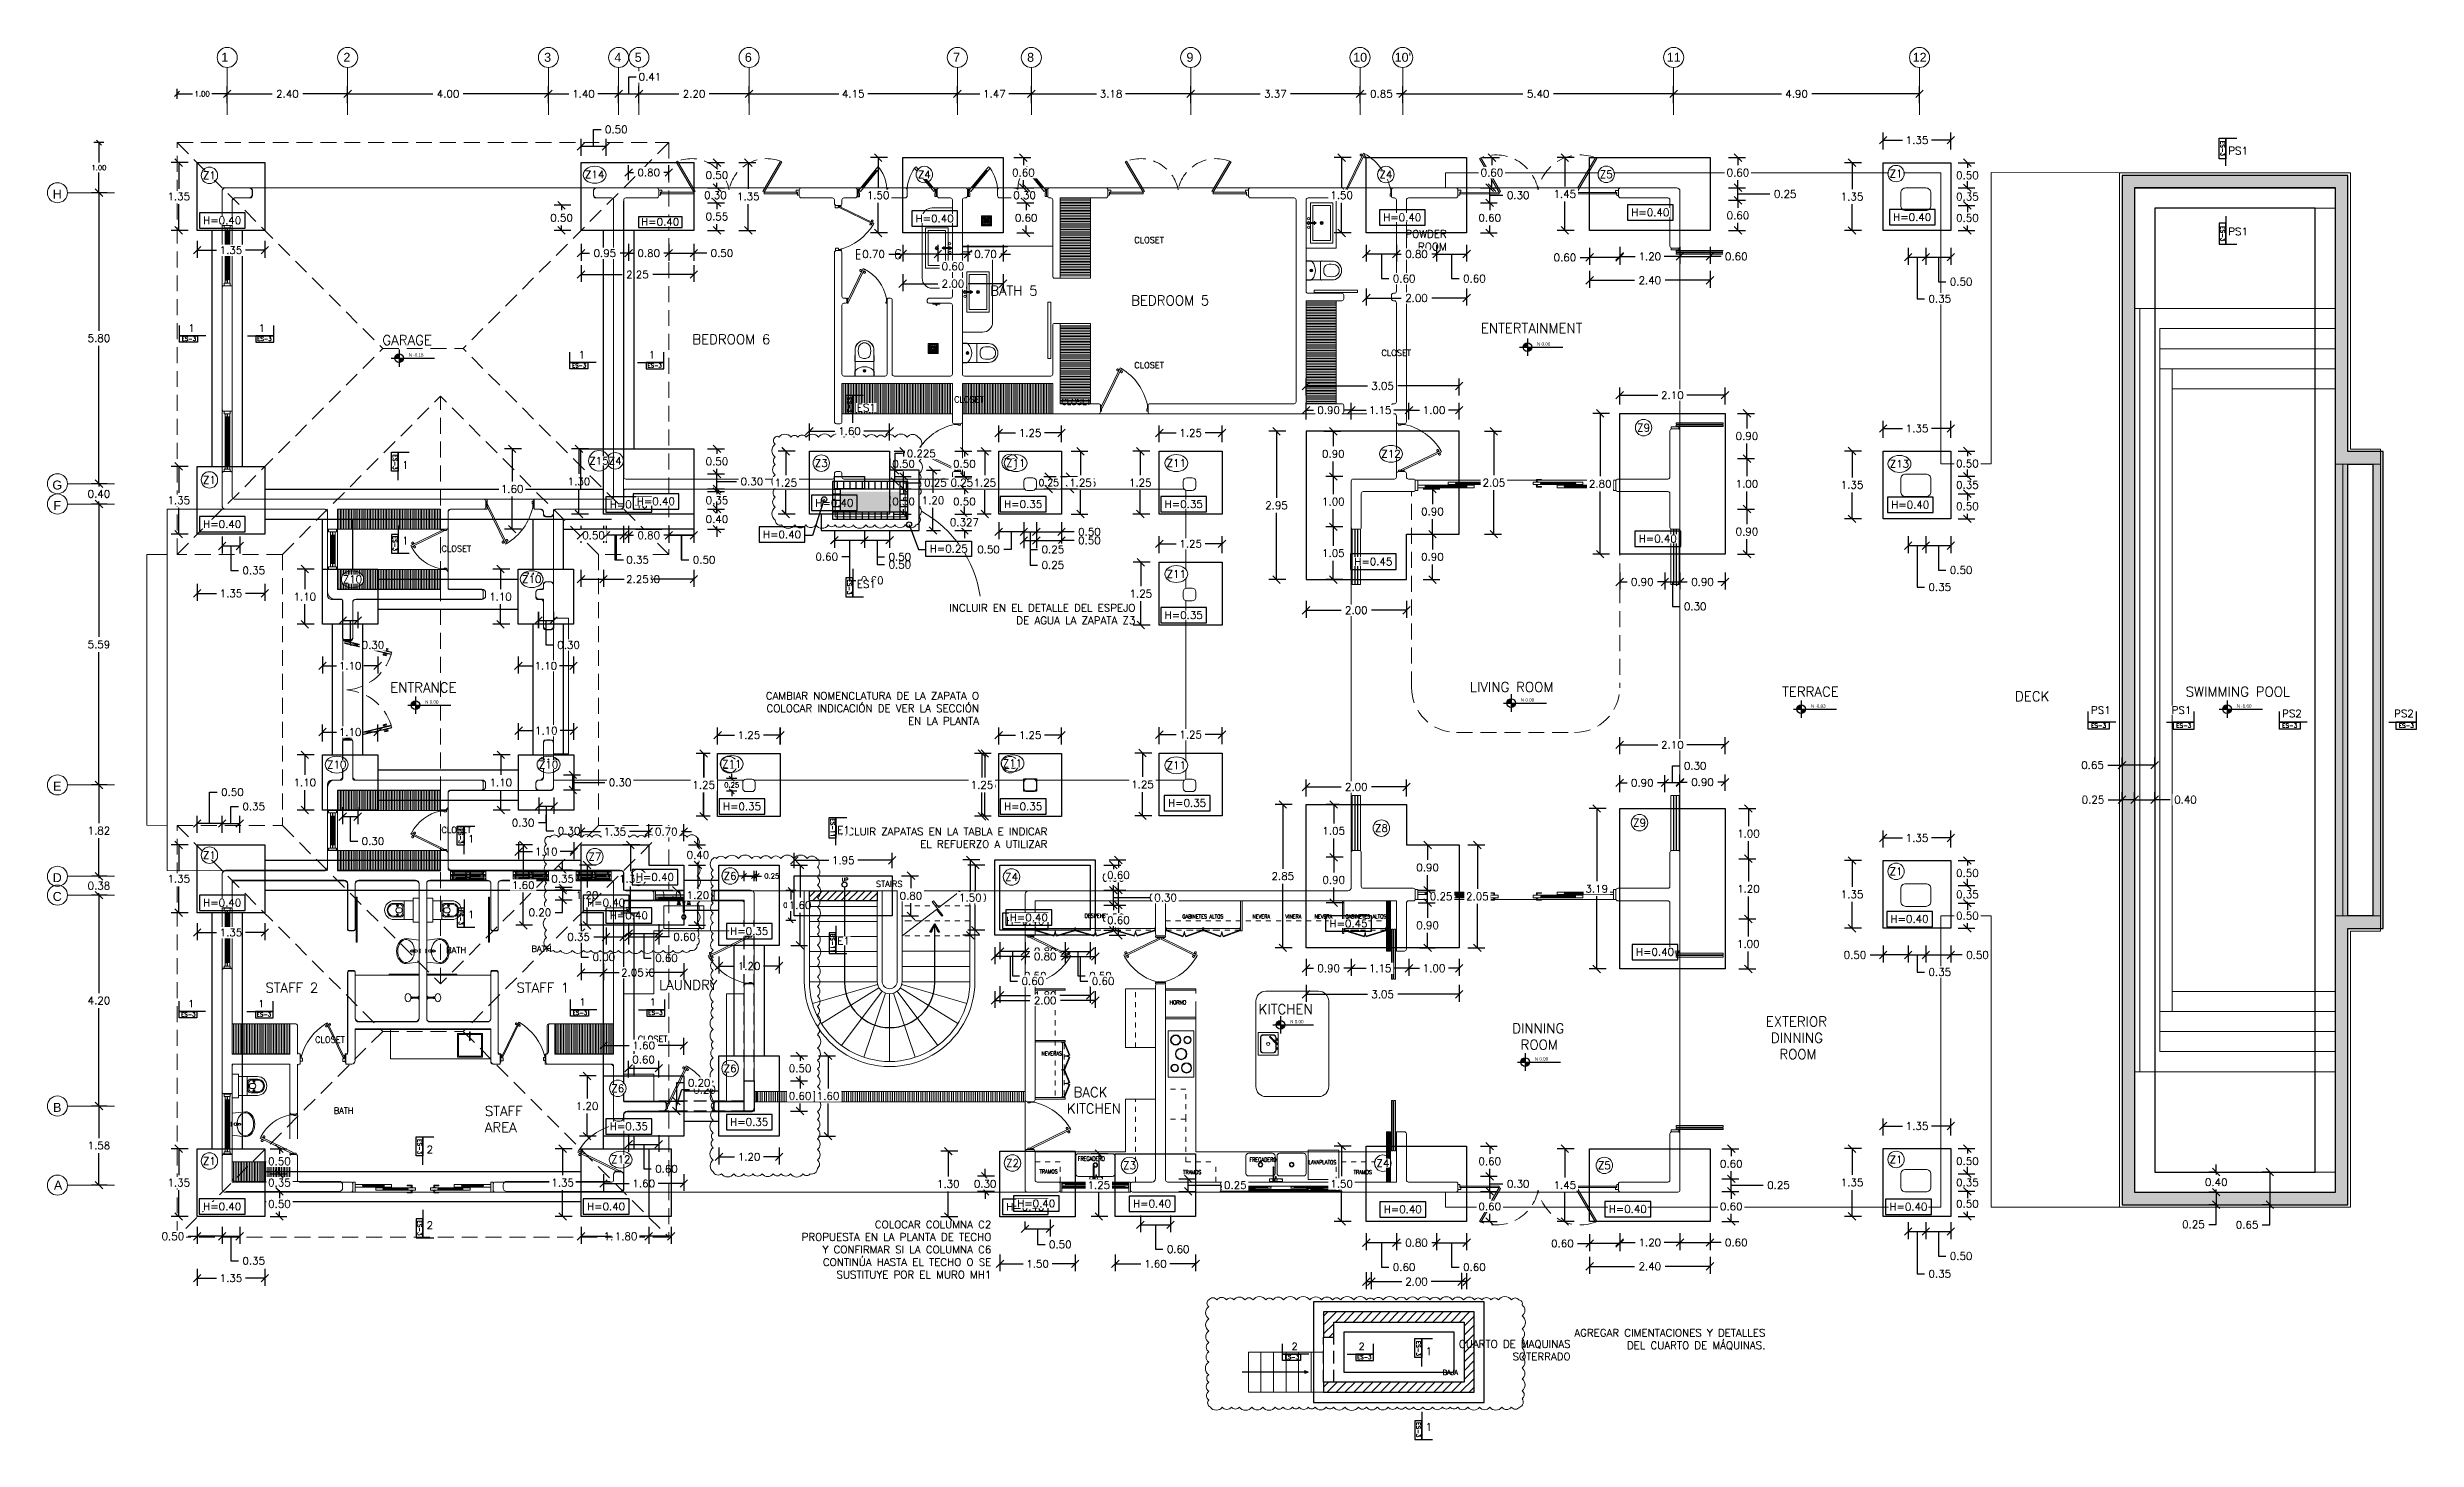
# Model space of a CAD drawing. Header units: metres. Extents: x -25 to 234, y -27 to 52.
# Drawn here: x 84.48 to 131.7, y 24.1 to 51.83 of the extents above; entities that cross this region are included whole.
import ezdxf

# ---------------------------------------------------------------- set-up
doc = ezdxf.new("R2010")
doc.units = ezdxf.units.M
doc.header["$LTSCALE"] = 0.1
doc.header["$MEASUREMENT"] = 0
doc.header["$PDMODE"] = 66
for name, pattern in [('CENTER2', [28.575, 19.05, -3.175, 3.175, -3.175]), ('CONTINU', [0]), ('CONTINUA', [0]), ('DASHED', [0.75, 0.5, -0.25]), ('DASHED2', [0.375, 0.25, -0.125]), ('Grid Line 1_2_', [22.225, 12.7, -3.175, 3.175, -3.175]), ('HIDDEN', [0.375, 0.25, -0.125]), ('HIDDEN2', [4.7625, 3.175, -1.5875])]:
    doc.linetypes.add(name, pattern=pattern)
for name, color, linetype, lineweight in [('0-S-GRID', 1, 'Continuous', 9), ('0-S-GRID-IDEN', 1, 'Continuous', 9), ('01_Mobiliario', 19, 'Continuous', 0), ('01a_Mobiliario', 250, 'Continuous', 0), ('02_mobiliario', 250, 'Continuous', 5), ('A-DOOR', 251, 'Continuous', 5), ('A-EQPM-OVHD', 253, 'DASHED2', 5), ('A-FLOR', 253, 'Continuous', 0), ('A-WALL', 7, 'Continuous', 5), ('baños', 251, 'Continuous', 0), ('closets', 253, 'Continuous', 0), ('cristales', 131, 'Continuous', 0), ('MOB FIJOS', 251, 'Continuous', 0), ('MOBILIARIOS', 252, 'Continuous', 0), ('muros bajitos', 252, 'Continuous', 5), ('OBS. ESTRUCTURALES', 1, 'Continuous', 0), ('piscina', 131, 'Continuous', 0), ('piso', 253, 'Continuous', 0), ('PLANTA ARQ.', 1, 'Continuous', 0), ('PLF 01', 252, 'Continuous', 9), ('PROYECCION', 9, 'DASHED', 0), ('SE-2', 251, 'Continuous', 9)]:
    doc.layers.add(name, color=color, linetype=linetype, lineweight=lineweight)
for name, color, linetype in [('001-DIMTEXTO', 4, 'Continuous'), ('1', 1, 'Continuous'), ('DIMENSIONES', 7, 'Continuous'), ('DIMTEXTO', 4, 'Continuous'), ('HATCH', 8, 'Continuous'), ('MUROS', 7, 'Continuous'), ('TEXTOS', 4, 'Continuous'), ('VIGAS', 1, 'HIDDEN'), ('ZAPATAS', 6, 'Continuous')]:
    doc.layers.add(name, color=color, linetype=linetype)
doc.layers.add('pisos', color=253, linetype='Continuous', lineweight=0, transparency=0.1)
doc.layers.add('Techos 1', color=7, linetype='HIDDEN2', lineweight=9, true_color=0x42391a)
doc.styles.add('Arch-Dim', font='romans.shx', dxfattribs={"width": 0.75})
doc.styles.add('Arial_2', font='arial.ttf', dxfattribs={"height": 0.2})
doc.styles.add('ESC100-2mm', font='arial.ttf', dxfattribs={"height": 0.15})
doc.styles.add('Roman', font='romans')
doc.styles.add('SMPLEX', font='simplex.shx')
doc.styles.get("Standard").update_dxf_attribs({"font": 'arial.ttf'})
doc.dimstyles.new('DIM-50', dxfattribs={"dimscale": 0.5, "dimtxt": 0.2, "dimasz": 0.2, "dimexe": 0.2, "dimexo": 0.2, "dimgap": 0.1, "dimtad": 0, "dimtih": 1, "dimtoh": 1, "dimzin": 0, "dimdsep": 46, "dimtxsty": 'SMPLEX', "dimblk1": 'OBLIQUE', "dimblk2": 'OBLIQUE', "dimsah": 1, "dimcen": 0.2, "dimclrd": 4, "dimclre": 4, "dimclrt": 4, "dimadec": 0, "dimazin": 0, "dimtfac": 1, "dimtmove": 0, "dimatfit": 3, "dimldrblk": 'OPEN30', "dimfxl": 0.2, "dimfxlon": 1, "dimtolj": 1, "dimtzin": 0, "dimarcsym": 0})
doc.dimstyles.new('DIM-75', dxfattribs={"dimscale": 0.75, "dimtxt": 0.2, "dimasz": 0.2, "dimexe": 0.2, "dimexo": 0.2, "dimgap": 0.1, "dimtad": 0, "dimtih": 1, "dimtoh": 1, "dimzin": 0, "dimdsep": 46, "dimtxsty": 'SMPLEX', "dimblk1": 'OBLIQUE', "dimblk2": 'OBLIQUE', "dimsah": 1, "dimcen": 0.2, "dimclrd": 4, "dimclre": 4, "dimclrt": 4, "dimadec": 0, "dimazin": 0, "dimtfac": 1, "dimtmove": 1, "dimatfit": 3, "dimldrblk": 'OPEN30', "dimfxl": 0.25, "dimfxlon": 1, "dimtfill": 1, "dimtolj": 1, "dimtzin": 0, "dimarcsym": 0})
pattern_1 = [(90, (-228.034673, 138.20951), (-0.03175, 2e-18), [])]
pattern_2 = [(90, (-228.034673, 137.009548), (-0.03175, 2e-18), [])]
pattern_3 = [(180, (-89.46508, 26.93804), (-1e-17, -0.125), [])]

msp = doc.modelspace()

# ---------------------------------------------------------------- texts
at = {"layer": 'OBS. ESTRUCTURALES', "color": 2, "linetype": 'CONTINUA', "char_height": 0.15, "width": 4.628637, "attachment_point": 9}
for s, insert in [('{\\Fromans|c0;INCLUIR EN EL DETALLE DEL ESPEJO\\PDE AGUA LA ZAPATA Z3 }', (106.166, 40.3414)), ('{\\Fromans|c0;AGREGAR CIMENTACIONES Y DETALLES DEL CUARTO DE MÁQUINAS. }', (118.7192, 25.8884))]:
    msp.add_mtext(s, dxfattribs=dict(at, insert=insert))
at = {"layer": 'TEXTOS', "color": 4, "ltscale": 0.5, "char_height": 0.0781, "attachment_point": 5, "style": 'SMPLEX'}
for insert in [(95.0808, 45.4935), (96.5862, 45.4935), (95.096, 32.6022), (96.6013, 32.6022)]:
    msp.add_mtext('ES-3', dxfattribs=dict(at, insert=insert))
at = {"layer": 'TEXTOS', "width": 4.628637, "attachment_point": 9}
for s, insert, char_height in [('{\\Fromans|c0;CUARTO DE MAQUINAS\\PSOTERRADO}', (114.839, 25.6808), 0.15), ('{\\Fromans|c0;BAJA}', (112.5986, 25.3888), 0.1)]:
    msp.add_mtext(s, dxfattribs=dict(at, insert=insert, char_height=char_height))

# ---------------------------------------------------------------- blocks, each defined once
blk = doc.blocks.new('A$C2bbc346b')
at = {"layer": 'A-WALL', "color": 8}
for p, q in [((7.8, -0.27), (7.8, -6.13)), ((0.2, -0.751), (0, -0.751)), ((6.32, -7.995), (6.4, -7.995)), ((6.4, -7.995), (6.4, -7.915)), ((6.47, -7.845), (6.53, -7.845)), ((6.6, -7.995), (6.6, -7.915)), ((6.6, -7.995), (6.6, -8.725)), ((6.25, -8.065), (6.25, -8.125)), ((6.32, -8.195), (6.4, -8.195)), ((6.4, -8.195), (6.4, -8.725)), ((6.47, -8.795), (6.53, -8.795)), ((2.425, -8.995), (2.575, -8.995)), ((2.425, -10.995), (2.575, -10.995)), ((10.4, -14.189), (10.2, -14.189)), ((1.499, -18.939), (1.499, -17.454))]:
    blk.add_line(p, q, dxfattribs=at)
at = {"layer": 'A-WALL', "color": 8, "transparency": 33554684}
blk.add_line((2.275, -8.195), (2.25, -8.195), dxfattribs=at)
at = {"layer": 'A-WALL', "color": 8}
for points in [[(0, -0.07), (0, -0.751), (0.2, -0.751), (0.2, -0.27, -0.414214), (0.27, -0.2), (0.53, -0.2, 0.414214), (0.6, -0.13), (0.6, -0.07, 0.414214), (0.53, 0), (0.07, 0, 0.414214)], [(6.53, -11.995), (6.32, -11.995, -0.414214), (6.25, -11.925), (6.25, -11.865, -0.414214), (6.32, -11.795), (6.33, -11.795, 0.414214), (6.4, -11.725), (6.4, -11.065, -0.414214), (6.47, -10.995), (6.53, -10.995, -0.414214), (6.6, -11.065), (6.6, -11.925, -0.414214)], [(10.53, -14.889, 0.414214), (10.6, -14.819), (10.6, -14.059, 0.414214), (10.53, -13.989), (9.67, -13.989, 0.414214), (9.6, -14.059), (9.6, -14.119, 0.414214), (9.67, -14.189), (10.4, -14.189), (10.4, -14.819, 0.414214), (10.47, -14.889)]]:
    blk.add_lwpolyline(points, format="xyb", close=True, dxfattribs=at)
for points in [[(7.73, -0.2), (7.47, -0.2, -0.414214), (7.4, -0.13), (7.4, -0.07, -0.414214), (7.47, 0), (8.63, 0)], [(8, -0.27), (8, -6.33, -0.414214), (7.93, -6.4), (6.67, -6.4, 0.414214), (6.6, -6.47), (6.6, -6.48, -0.414214), (6.53, -6.55), (6.47, -6.55, -0.414214), (6.4, -6.48), (6.4, -6.47, 0.414214), (6.33, -6.4), (6.22, -6.4), (6.22, -6.2), (7.73, -6.2)], [(0.2, -6.13), (0.2, -5.651), (0, -5.651), (0, -6.33, 0.414214), (0.07, -6.4)], [(0.27, -6.2), (5.28, -6.2), (5.28, -6.4), (4.57, -6.4, 0.414214), (4.5, -6.47), (4.5, -6.797), (4.35, -6.797), (4.35, -6.4), (2.3, -6.4), (2.3, -6.797), (2.1, -6.797), (2.1, -6.47, 0.414214), (2.03, -6.4), (0.07, -6.4)], [(4.35, -7.995), (2.3, -7.995), (2.3, -7.597), (2.1, -7.597), (2.1, -8.045, 0.414214), (2.25, -8.195), (2.375, -8.195, -0.414214), (2.4, -8.22)], [(2.33, -11.795, 0.414214), (2.4, -11.725), (2.4, -11.02, -0.414214), (2.425, -10.995), (2.575, -10.995, -0.414214), (2.6, -11.02), (2.6, -11.725, 0.414214), (2.67, -11.795), (5.18, -11.795, -0.414214), (5.25, -11.865), (5.25, -11.925, -0.414214), (5.18, -11.995)], [(5.18, -11.995), (4.57, -11.995, 0.414214), (4.5, -12.065), (4.5, -12.322, -0.414214), (4.43, -12.392), (4.35, -12.392), (4.35, -11.995), (2.3, -11.995), (2.3, -12.392), (2.1, -12.392), (2.1, -11.945, -0.414214), (2.25, -11.795), (2.33, -11.795)], [(0.2, -14.34), (0, -14.34), (0, -13.659, -0.414214), (0.07, -13.589), (2.03, -13.589, 0.414214), (2.1, -13.519), (2.1, -13.192)], [(7.8, -13.859), (7.8, -17.254), (6.627, -17.254), (6.627, -16.654), (6.507, -16.654, 0.414214), (6.477, -16.684), (6.477, -17.254), (6.439, -17.254), (6.439, -17.454), (7.73, -17.454, -0.414214), (7.8, -17.524), (7.8, -18.519, 0.414214), (7.87, -18.589), (7.93, -18.589, 0.414214), (8, -18.519), (8, -18.459, -0.414214), (8.07, -18.389), (8.78, -18.389, 0.414214), (8.85, -18.319), (8.85, -18.259, 0.414214), (8.78, -18.189), (8, -18.189), (8, -14.189), (8.73, -14.189, 0.414214), (8.8, -14.119), (8.8, -14.059, 0.414214), (8.73, -13.989), (8, -13.989), (8, -13.659, 0.414214), (7.93, -13.589), (4.57, -13.589, -0.414214), (4.5, -13.519), (4.5, -13.262, 0.414214), (4.43, -13.192), (4.35, -13.192), (4.35, -13.589), (2.3, -13.589), (2.3, -13.192), (2.1, -13.192)], [(0.2, -14.34), (0.2, -13.789), (2.43, -13.789, -0.414214), (2.5, -13.859), (2.5, -14.789)], [(2.5, -14.639), (2.5, -14.759, 0.414214), (2.53, -14.789), (2.62, -14.789, 0.414214), (2.65, -14.759), (2.65, -13.859, -0.414214), (2.72, -13.789), (3.855, -13.789)], [(2.62, -15.589, -0.414214), (2.65, -15.619), (2.65, -16.544, 0.414214), (2.72, -16.614), (3.855, -16.614, 0.414214), (3.925, -16.544), (3.925, -13.859, 0.414214), (3.855, -13.789)], [(7.73, -13.789), (5.571, -13.789, 0.414214), (5.501, -13.859), (5.501, -14.759, -0.414214), (5.471, -14.789), (5.381, -14.789, -0.414214), (5.351, -14.759), (5.351, -13.859, 0.414214), (5.281, -13.789), (4.145, -13.789, 0.414214), (4.075, -13.859), (4.075, -16.544)], [(1.499, -17.254), (1.499, -16.684, 0.414214), (1.469, -16.654), (1.349, -16.654), (1.349, -17.254), (0.2, -17.254), (0.2, -15.557)], [(2.62, -15.589), (2.53, -15.589, 0.414214), (2.5, -15.619), (2.5, -17.254), (2.462, -17.254), (2.462, -17.454), (2.58, -17.454, 0.414214), (2.65, -17.384), (2.65, -16.764)], [(2.65, -16.764), (5.351, -16.764), (5.351, -17.384, 0.414214), (5.421, -17.454), (5.539, -17.454), (5.539, -17.254), (5.501, -17.254), (5.501, -15.619, 0.414214), (5.471, -15.589), (5.381, -15.589, 0.414214), (5.351, -15.619), (5.351, -16.544, -0.414214), (5.281, -16.614), (4.145, -16.614, -0.414214), (4.075, -16.544)], [(10.2, -18.189), (10.4, -18.189), (10.4, -15.839), (10.6, -15.839), (10.6, -18.319, -0.414214), (10.53, -18.389), (9.87, -18.389, -0.414214), (9.8, -18.319), (9.8, -18.259, -0.414214), (9.87, -18.189), (10.4, -18.189), (10.4, -16.556)], [(1.349, -19.789), (0.27, -19.789, -0.414214), (0.2, -19.719), (0.2, -19.24), (0, -19.24), (0, -19.919)], [(0.07, -19.989), (2.33, -19.989, 0.414213), (2.4, -19.919), (2.4, -19.859, 0.414214), (2.33, -19.789), (1.249, -19.789)], [(7.73, -19.789), (5.67, -19.789, 0.414214), (5.6, -19.859), (5.6, -19.919, 0.414214), (5.67, -19.989), (7.93, -19.989, 0.414214), (8, -19.919), (8, -19.659, 0.414214), (7.93, -19.589), (7.87, -19.589, 0.414214), (7.8, -19.659), (7.8, -19.719)]]:
    blk.add_lwpolyline(points, format="xyb", dxfattribs=at)
blk.add_lwpolyline([(0, -1.951), (0.2, -1.951), (0.2, -4.451), (0, -4.451)], close=True, dxfattribs=at)
at = {"layer": 'A-WALL', "color": 8, "transparency": 33554684}
blk.add_lwpolyline([(2.4, -8.219), (2.4, -8.97, 0.414214), (2.425, -8.995), (2.575, -8.995, 0.414214), (2.6, -8.97), (2.6, -8.265, -0.414214), (2.67, -8.195), (5.18, -8.195, 0.414214), (5.25, -8.125), (5.25, -8.065, 0.414214), (5.18, -7.995), (4.5, -7.995)], format="xyb", dxfattribs=at)
at = {"layer": 'A-WALL', "color": 8}
for points in [[(4.5, -7.995), (4.5, -7.597), (4.35, -7.597), (4.35, -7.995)], [(1.349, -18.939), (1.349, -17.454), (0.2, -17.454), (0.2, -18.04), (0, -18.04), (0, -15.54), (0.2, -15.54)]]:
    blk.add_lwpolyline(points, dxfattribs=at)
for centre, start, end in [((6.32, -8.065), 90, 180), ((6.47, -7.915), 90, 180), ((6.53, -7.915), 0, 90), ((6.32, -8.125), 180, 270), ((6.47, -8.725), 180, 270), ((6.53, -8.725), 270, 0)]:
    blk.add_arc(centre, 0.07, start, end, dxfattribs=at)
blk = doc.blocks.new('_Oblique')
at = {"color": 0, "linetype": 'ByBlock', "lineweight": -2}
blk.add_line((-0.5, -0.5), (0.5, 0.5), dxfattribs=at)
blk = doc.blocks.new('*D885')
at = {"layer": 'Defpoints', "color": 0, "ltscale": 0.2, "transparency": 16777216}
for p in [(98.121, 37.265), (98.34, 37.265), (98.34, 37.015)]:
    blk.add_point(p, dxfattribs=at)
at = {"layer": 'DIMTEXTO', "color": 4, "lineweight": -2, "ltscale": 0.2, "transparency": 16777216}
for p, q in [((98.121, 37.265), (98.121, 37.365)), ((98.221, 37.265), (98.021, 37.265)), ((98.221, 37.015), (98.021, 37.015)), ((98.121, 37.265), (98.121, 37.24)), ((98.121, 37.015), (98.121, 37.04)), ((98.121, 37.015), (98.121, 36.915))]:
    blk.add_line(p, q, dxfattribs=at)
at = {"layer": 'DIMTEXTO', "color": 4, "lineweight": -2, "ltscale": 0.2, "transparency": 16777216, "xscale": 0.1, "yscale": 0.1, "zscale": 0.1}
for p, rotation in [((98.121, 37.265), 270), ((98.121, 37.015), 90)]:
    blk.add_blockref('_Oblique', p, dxfattribs=dict(at, rotation=rotation))
at = {"layer": 'DIMTEXTO', "color": 4, "ltscale": 0.2, "transparency": 16777216, "insert": (98.121, 37.14), "char_height": 0.1, "attachment_point": 5, "style": 'SMPLEX'}
blk.add_mtext('\\A1;0.25', dxfattribs=at)
blk = doc.blocks.new('_Open30')
at = {"layer": 'DIMTEXTO', "color": 0, "lineweight": -2}
for p, q in [((-1, 0.27), (0, 0)), ((0, 0), (-1, -0.27)), ((0, 0), (-1, 0))]:
    blk.add_line(p, q, dxfattribs=at)
blk = doc.blocks.new('*D886')
at = {"layer": 'Defpoints', "color": 0, "ltscale": 0.2, "transparency": 16777216}
for p in [(98.567, 35.045), (99.298, 35.045), (98.567, 34.445)]:
    blk.add_point(p, dxfattribs=at)
at = {"layer": 'DIMTEXTO', "color": 4, "lineweight": -2, "ltscale": 0.2, "transparency": 16777216}
for p, q in [((99.198, 35.045), (99.398, 35.045)), ((99.298, 35.045), (99.298, 34.845)), ((99.298, 34.445), (99.298, 34.645)), ((99.198, 34.445), (99.398, 34.445))]:
    blk.add_line(p, q, dxfattribs=at)
at = {"layer": 'DIMTEXTO', "color": 4, "lineweight": -2, "ltscale": 0.2, "transparency": 16777216, "xscale": 0.1, "yscale": 0.1, "zscale": 0.1}
for p, rotation in [((99.298, 35.045), 90), ((99.298, 34.445), 270)]:
    blk.add_blockref('_Oblique', p, dxfattribs=dict(at, rotation=rotation))
at = {"layer": 'DIMTEXTO', "color": 4, "ltscale": 0.2, "transparency": 16777216, "insert": (99.298, 34.745), "char_height": 0.1, "attachment_point": 5, "style": 'SMPLEX'}
blk.add_mtext('\\A1;0.60', dxfattribs=at)
blk = doc.blocks.new('*D887')
at = {"layer": 'Defpoints', "color": 0, "ltscale": 0.2, "transparency": 16777216}
for p in [(98.368, 35.326), (98.368, 35.045), (98.567, 35.045)]:
    blk.add_point(p, dxfattribs=at)
at = {"layer": 'DIMTEXTO', "color": 4, "lineweight": -2, "ltscale": 0.2, "transparency": 16777216}
for p, q in [((98.368, 35.226), (98.368, 35.426)), ((98.567, 35.226), (98.567, 35.426)), ((98.368, 35.326), (98.268, 35.326)), ((98.567, 35.326), (98.368, 35.326))]:
    blk.add_line(p, q, dxfattribs=at)
at = {"layer": 'DIMTEXTO', "color": 4, "lineweight": -2, "ltscale": 0.2, "transparency": 16777216, "xscale": 0.1, "yscale": 0.1, "zscale": 0.1, "rotation": 180}
blk.add_blockref('_Oblique', (98.368, 35.326), dxfattribs=at)
at = {"layer": 'DIMTEXTO', "color": 4, "lineweight": -2, "ltscale": 0.2, "transparency": 16777216, "xscale": 0.1, "yscale": 0.1, "zscale": 0.1}
blk.add_blockref('_Oblique', (98.567, 35.326), dxfattribs=at)
at = {"layer": 'DIMTEXTO', "color": 4, "ltscale": 0.2, "transparency": 16777216, "insert": (98.065, 35.326), "char_height": 0.1, "attachment_point": 5, "style": 'SMPLEX'}
blk.add_mtext('\\A1;0.20', dxfattribs=at)
blk = doc.blocks.new('*D888')
at = {"layer": 'Defpoints', "color": 0, "linetype": 'CONTINUA', "transparency": 16777216}
for p in [(104.465, 29.045), (103.967, 28.298)]:
    blk.add_point(p, dxfattribs=at)
at = {"layer": 'DIMENSIONES', "color": 4, "linetype": 'CONTINUA', "lineweight": -2, "transparency": 16777216}
for p, q in [((103.967, 28.298), (103.967, 28.448)), ((104.465, 28.486), (104.465, 28.148)), ((103.967, 28.298), (104.465, 28.298)), ((104.216, 28.298), (104.216, 27.989)), ((104.216, 27.989), (104.366, 27.989))]:
    blk.add_line(p, q, dxfattribs=at)
at = {"layer": 'DIMENSIONES', "color": 4, "linetype": 'CONTINUA', "lineweight": -2, "transparency": 16777216, "xscale": 0.15, "yscale": 0.15, "zscale": 0.15, "rotation": 180}
blk.add_blockref('_Oblique', (103.967, 28.298), dxfattribs=at)
at = {"layer": 'DIMENSIONES', "color": 4, "linetype": 'CONTINUA', "transparency": 16777216, "insert": (104.67, 27.989), "char_height": 0.15, "attachment_point": 5, "style": 'SMPLEX', "bg_fill": 3, "box_fill_scale": 1.25, "bg_fill_color": 256, "bg_fill_true_color": 13158600, "bg_fill_transparency": 0}
blk.add_mtext('\\A1;0.50', dxfattribs=at)
at = {"layer": 'Defpoints', "color": 0, "linetype": 'CONTINUA', "transparency": 16777216}
blk.add_point((104.465, 28.298), dxfattribs=at)
at = {"layer": 'DIMENSIONES', "color": 4, "linetype": 'CONTINUA', "lineweight": -2, "transparency": 16777216, "xscale": 0.15, "yscale": 0.15, "zscale": 0.15}
blk.add_blockref('_Oblique', (104.465, 28.298), dxfattribs=at)
blk = doc.blocks.new('*D889')
at = {"layer": 'Defpoints', "color": 0, "linetype": 'CONTINUA', "transparency": 16777216}
for p in [(110.867, 28.189), (112.667, 28.189), (112.667, 27.248)]:
    blk.add_point(p, dxfattribs=at)
at = {"layer": 'DIMENSIONES', "color": 4, "linetype": 'CONTINUA', "lineweight": -2, "transparency": 16777216}
for p, q in [((110.867, 27.435), (110.867, 27.098)), ((112.667, 27.435), (112.667, 27.098)), ((110.867, 27.248), (111.478, 27.248)), ((112.667, 27.248), (112.057, 27.248))]:
    blk.add_line(p, q, dxfattribs=at)
at = {"layer": 'DIMENSIONES', "color": 4, "linetype": 'CONTINUA', "lineweight": -2, "transparency": 16777216, "xscale": 0.15, "yscale": 0.15, "zscale": 0.15, "rotation": 180}
blk.add_blockref('_Oblique', (110.867, 27.248), dxfattribs=at)
at = {"layer": 'DIMENSIONES', "color": 4, "linetype": 'CONTINUA', "lineweight": -2, "transparency": 16777216, "xscale": 0.15, "yscale": 0.15, "zscale": 0.15}
blk.add_blockref('_Oblique', (112.667, 27.248), dxfattribs=at)
at = {"layer": 'DIMENSIONES', "color": 4, "linetype": 'CONTINUA', "transparency": 16777216, "insert": (111.767, 27.248), "char_height": 0.15, "attachment_point": 5, "style": 'SMPLEX', "bg_fill": 3, "box_fill_scale": 1.25, "bg_fill_color": 256, "bg_fill_true_color": 13158600, "bg_fill_transparency": 0}
blk.add_mtext('\\A1;1.80', dxfattribs=at)
blk = doc.blocks.new('*D922')
at = {"layer": 'Defpoints', "color": 0, "linetype": 'CONTINUA', "transparency": 16777216}
for p in [(105.436, 29.795), (105.765, 29.795), (105.765, 28.545)]:
    blk.add_point(p, dxfattribs=at)
at = {"layer": 'DIMENSIONES', "color": 4, "linetype": 'CONTINUA', "lineweight": -2, "transparency": 16777216}
for p, q in [((105.615, 29.795), (105.286, 29.795)), ((105.436, 29.795), (105.436, 29.32)), ((105.436, 28.545), (105.436, 29.02)), ((105.615, 28.545), (105.286, 28.545))]:
    blk.add_line(p, q, dxfattribs=at)
at = {"layer": 'DIMENSIONES', "color": 4, "linetype": 'CONTINUA', "lineweight": -2, "transparency": 16777216, "xscale": 0.15, "yscale": 0.15, "zscale": 0.15}
for p, rotation in [((105.436, 29.795), 90), ((105.436, 28.545), 270)]:
    blk.add_blockref('_Oblique', p, dxfattribs=dict(at, rotation=rotation))
at = {"layer": 'DIMENSIONES', "color": 4, "linetype": 'CONTINUA', "transparency": 16777216, "insert": (105.436, 29.17), "char_height": 0.15, "attachment_point": 5, "style": 'SMPLEX', "bg_fill": 3, "box_fill_scale": 1.25, "bg_fill_color": 256, "bg_fill_true_color": 13158600, "bg_fill_transparency": 0}
blk.add_mtext('\\A1;1.25', dxfattribs=at)
blk = doc.blocks.new('*D923')
at = {"layer": 'Defpoints', "color": 0, "linetype": 'CONTINUA', "transparency": 16777216}
for p in [(103.467, 28.541), (104.965, 28.541), (104.965, 27.603)]:
    blk.add_point(p, dxfattribs=at)
at = {"layer": 'DIMENSIONES', "color": 4, "linetype": 'CONTINUA', "lineweight": -2, "transparency": 16777216}
for p, q in [((103.467, 27.791), (103.467, 27.453)), ((103.467, 27.603), (103.927, 27.603)), ((104.965, 27.603), (104.506, 27.603)), ((104.965, 27.791), (104.965, 27.453))]:
    blk.add_line(p, q, dxfattribs=at)
at = {"layer": 'DIMENSIONES', "color": 4, "linetype": 'CONTINUA', "lineweight": -2, "transparency": 16777216, "xscale": 0.15, "yscale": 0.15, "zscale": 0.15, "rotation": 180}
blk.add_blockref('_Oblique', (103.467, 27.603), dxfattribs=at)
at = {"layer": 'DIMENSIONES', "color": 4, "linetype": 'CONTINUA', "lineweight": -2, "transparency": 16777216, "xscale": 0.15, "yscale": 0.15, "zscale": 0.15}
blk.add_blockref('_Oblique', (104.965, 27.603), dxfattribs=at)
at = {"layer": 'DIMENSIONES', "color": 4, "linetype": 'CONTINUA', "transparency": 16777216, "insert": (104.216, 27.603), "char_height": 0.15, "attachment_point": 5, "style": 'SMPLEX', "bg_fill": 3, "box_fill_scale": 1.25, "bg_fill_color": 256, "bg_fill_true_color": 13158600, "bg_fill_transparency": 0}
blk.add_mtext('\\A1;1.50', dxfattribs=at)
blk = doc.blocks.new('*D924')
at = {"layer": 'Defpoints', "color": 0, "linetype": 'CONTINUA', "transparency": 16777216}
for p in [(102.436, 29.845), (103.467, 29.845), (103.467, 28.541)]:
    blk.add_point(p, dxfattribs=at)
at = {"layer": 'DIMENSIONES', "color": 4, "linetype": 'CONTINUA', "lineweight": -2, "transparency": 16777216}
for p, q in [((102.624, 29.845), (102.286, 29.845)), ((102.436, 29.845), (102.436, 29.343)), ((102.436, 28.541), (102.436, 29.043)), ((102.624, 28.541), (102.286, 28.541))]:
    blk.add_line(p, q, dxfattribs=at)
at = {"layer": 'DIMENSIONES', "color": 4, "linetype": 'CONTINUA', "lineweight": -2, "transparency": 16777216, "xscale": 0.15, "yscale": 0.15, "zscale": 0.15}
for p, rotation in [((102.436, 29.845), 90), ((102.436, 28.541), 270)]:
    blk.add_blockref('_Oblique', p, dxfattribs=dict(at, rotation=rotation))
at = {"layer": 'DIMENSIONES', "color": 4, "linetype": 'CONTINUA', "transparency": 16777216, "insert": (102.436, 29.193), "char_height": 0.15, "attachment_point": 5, "style": 'SMPLEX', "bg_fill": 3, "box_fill_scale": 1.25, "bg_fill_color": 256, "bg_fill_true_color": 13158600, "bg_fill_transparency": 0}
blk.add_mtext('\\A1;1.30', dxfattribs=at)
blk = doc.blocks.new('*D890')
at = {"layer": 'Defpoints', "color": 0, "linetype": 'CONTINUA', "transparency": 16777216}
for p in [(103.967, 29.345), (103.967, 29.045)]:
    blk.add_point(p, dxfattribs=at)
at = {"layer": 'DIMENSIONES', "color": 4, "linetype": 'CONTINUA', "lineweight": -2, "transparency": 16777216}
for p, q in [((103.359, 29.345), (103.022, 29.345)), ((103.172, 29.345), (103.172, 29.495)), ((103.172, 29.345), (103.172, 29.345)), ((103.359, 29.045), (103.022, 29.045)), ((103.172, 29.045), (103.172, 28.895)), ((103.172, 29.045), (103.172, 29.045))]:
    blk.add_line(p, q, dxfattribs=at)
at = {"layer": 'DIMENSIONES', "color": 4, "linetype": 'CONTINUA', "lineweight": -2, "transparency": 16777216, "xscale": 0.15, "yscale": 0.15, "zscale": 0.15}
for p, rotation in [((103.172, 29.345), 270), ((103.172, 29.045), 90)]:
    blk.add_blockref('_Oblique', p, dxfattribs=dict(at, rotation=rotation))
at = {"layer": 'DIMENSIONES', "color": 4, "linetype": 'CONTINUA', "transparency": 16777216, "insert": (103.172, 29.195), "char_height": 0.15, "attachment_point": 5, "style": 'SMPLEX', "bg_fill": 3, "box_fill_scale": 1.25, "bg_fill_color": 256, "bg_fill_true_color": 13158600, "bg_fill_transparency": 0}
blk.add_mtext('\\A1;0.30', dxfattribs=at)
at = {"layer": 'Defpoints', "color": 0, "linetype": 'CONTINUA', "transparency": 16777216}
blk.add_point((103.172, 29.345), dxfattribs=at)
blk = doc.blocks.new('*D925')
at = {"layer": 'Defpoints', "color": 0, "linetype": 'CONTINUA', "transparency": 16777216}
for p in [(104.692, 38.132), (103.442, 37.765), (104.692, 37.765)]:
    blk.add_point(p, dxfattribs=at)
at = {"layer": 'DIMENSIONES', "color": 4, "linetype": 'CONTINUA', "lineweight": -2, "transparency": 16777216}
for p, q in [((103.442, 37.944), (103.442, 38.282)), ((104.692, 37.944), (104.692, 38.282)), ((103.442, 38.132), (103.778, 38.132)), ((104.692, 38.132), (104.357, 38.132))]:
    blk.add_line(p, q, dxfattribs=at)
at = {"layer": 'DIMENSIONES', "color": 4, "linetype": 'CONTINUA', "lineweight": -2, "transparency": 16777216, "xscale": 0.15, "yscale": 0.15, "zscale": 0.15, "rotation": 180}
blk.add_blockref('_Oblique', (103.442, 38.132), dxfattribs=at)
at = {"layer": 'DIMENSIONES', "color": 4, "linetype": 'CONTINUA', "lineweight": -2, "transparency": 16777216, "xscale": 0.15, "yscale": 0.15, "zscale": 0.15}
blk.add_blockref('_Oblique', (104.692, 38.132), dxfattribs=at)
at = {"layer": 'DIMENSIONES', "color": 4, "linetype": 'CONTINUA', "transparency": 16777216, "insert": (104.067, 38.132), "char_height": 0.15, "attachment_point": 5, "style": 'SMPLEX', "bg_fill": 3, "box_fill_scale": 1.25, "bg_fill_color": 256, "bg_fill_true_color": 13158600, "bg_fill_transparency": 0}
blk.add_mtext('\\A1;1.25', dxfattribs=at)
blk = doc.blocks.new('*D926')
at = {"layer": 'Defpoints', "color": 0, "linetype": 'CONTINUA', "transparency": 16777216}
for p in [(103.165, 37.765), (103.442, 37.765), (103.442, 36.515)]:
    blk.add_point(p, dxfattribs=at)
at = {"layer": 'DIMENSIONES', "color": 4, "linetype": 'CONTINUA', "lineweight": -2, "transparency": 16777216}
for p, q in [((103.292, 37.765), (103.015, 37.765)), ((103.165, 37.765), (103.165, 37.29)), ((103.165, 36.515), (103.165, 36.99)), ((103.292, 36.515), (103.015, 36.515))]:
    blk.add_line(p, q, dxfattribs=at)
at = {"layer": 'DIMENSIONES', "color": 4, "linetype": 'CONTINUA', "lineweight": -2, "transparency": 16777216, "xscale": 0.15, "yscale": 0.15, "zscale": 0.15}
for p, rotation in [((103.165, 37.765), 90), ((103.165, 36.515), 270)]:
    blk.add_blockref('_Oblique', p, dxfattribs=dict(at, rotation=rotation))
at = {"layer": 'DIMENSIONES', "color": 4, "linetype": 'CONTINUA', "transparency": 16777216, "insert": (103.165, 37.14), "char_height": 0.15, "attachment_point": 5, "style": 'SMPLEX', "bg_fill": 3, "box_fill_scale": 1.25, "bg_fill_color": 256, "bg_fill_true_color": 13158600, "bg_fill_transparency": 0}
blk.add_mtext('\\A1;1.25', dxfattribs=at)
blk = doc.blocks.new('*D927')
at = {"layer": 'Defpoints', "color": 0, "linetype": 'CONTINUA', "transparency": 16777216}
for p in [(101.268, 44.186), (99.668, 42.534), (101.268, 42.534)]:
    blk.add_point(p, dxfattribs=at)
at = {"layer": 'DIMENSIONES', "color": 4, "linetype": 'CONTINUA', "lineweight": -2, "transparency": 16777216}
for p, q in [((99.668, 43.999), (99.668, 44.336)), ((99.668, 44.186), (100.179, 44.186)), ((101.268, 44.186), (100.757, 44.186)), ((101.268, 43.999), (101.268, 44.336))]:
    blk.add_line(p, q, dxfattribs=at)
at = {"layer": 'DIMENSIONES', "color": 4, "linetype": 'CONTINUA', "lineweight": -2, "transparency": 16777216, "xscale": 0.15, "yscale": 0.15, "zscale": 0.15, "rotation": 180}
blk.add_blockref('_Oblique', (99.668, 44.186), dxfattribs=at)
at = {"layer": 'DIMENSIONES', "color": 4, "linetype": 'CONTINUA', "lineweight": -2, "transparency": 16777216, "xscale": 0.15, "yscale": 0.15, "zscale": 0.15}
blk.add_blockref('_Oblique', (101.268, 44.186), dxfattribs=at)
at = {"layer": 'DIMENSIONES', "color": 4, "linetype": 'CONTINUA', "transparency": 16777216, "insert": (100.468, 44.186), "char_height": 0.15, "attachment_point": 5, "style": 'SMPLEX', "bg_fill": 3, "box_fill_scale": 1.25, "bg_fill_color": 256, "bg_fill_true_color": 13158600, "bg_fill_transparency": 0}
blk.add_mtext('\\A1;1.60', dxfattribs=at)
blk = doc.blocks.new('*D928')
at = {"layer": 'Defpoints', "color": 0, "linetype": 'CONTINUA', "transparency": 16777216}
for p in [(99.198, 43.784), (99.668, 43.784), (99.668, 42.534)]:
    blk.add_point(p, dxfattribs=at)
at = {"layer": 'DIMENSIONES', "color": 4, "linetype": 'CONTINUA', "lineweight": -2, "transparency": 16777216}
for p, q in [((99.385, 43.784), (99.048, 43.784)), ((99.198, 43.784), (99.198, 43.309)), ((99.198, 42.534), (99.198, 43.009)), ((99.385, 42.534), (99.048, 42.534))]:
    blk.add_line(p, q, dxfattribs=at)
at = {"layer": 'DIMENSIONES', "color": 4, "linetype": 'CONTINUA', "lineweight": -2, "transparency": 16777216, "xscale": 0.15, "yscale": 0.15, "zscale": 0.15}
for p, rotation in [((99.198, 43.784), 90), ((99.198, 42.534), 270)]:
    blk.add_blockref('_Oblique', p, dxfattribs=dict(at, rotation=rotation))
at = {"layer": 'DIMENSIONES', "color": 4, "linetype": 'CONTINUA', "transparency": 16777216, "insert": (99.198, 43.159), "char_height": 0.15, "attachment_point": 5, "style": 'SMPLEX', "bg_fill": 3, "box_fill_scale": 1.25, "bg_fill_color": 256, "bg_fill_true_color": 13158600, "bg_fill_transparency": 0}
blk.add_mtext('\\A1;1.25', dxfattribs=at)
blk = doc.blocks.new('*D891')
at = {"layer": 'Defpoints', "color": 0, "linetype": 'CONTINUA', "transparency": 16777216}
for p in [(97.867, 30.145), (99.067, 30.145), (99.067, 29.732)]:
    blk.add_point(p, dxfattribs=at)
at = {"layer": 'DIMENSIONES', "color": 4, "linetype": 'CONTINUA', "lineweight": -2, "transparency": 16777216}
for p, q in [((97.867, 29.92), (97.867, 29.582)), ((99.067, 29.92), (99.067, 29.582)), ((97.867, 29.732), (98.178, 29.732)), ((99.067, 29.732), (98.757, 29.732))]:
    blk.add_line(p, q, dxfattribs=at)
at = {"layer": 'DIMENSIONES', "color": 4, "linetype": 'CONTINUA', "lineweight": -2, "transparency": 16777216, "xscale": 0.15, "yscale": 0.15, "zscale": 0.15, "rotation": 180}
blk.add_blockref('_Oblique', (97.867, 29.732), dxfattribs=at)
at = {"layer": 'DIMENSIONES', "color": 4, "linetype": 'CONTINUA', "lineweight": -2, "transparency": 16777216, "xscale": 0.15, "yscale": 0.15, "zscale": 0.15}
blk.add_blockref('_Oblique', (99.067, 29.732), dxfattribs=at)
at = {"layer": 'DIMENSIONES', "color": 4, "linetype": 'CONTINUA', "transparency": 16777216, "insert": (98.467, 29.732), "char_height": 0.15, "attachment_point": 5, "style": 'SMPLEX', "bg_fill": 3, "box_fill_scale": 1.25, "bg_fill_color": 256, "bg_fill_true_color": 13158600, "bg_fill_transparency": 0}
blk.add_mtext('\\A1;1.20', dxfattribs=at)
blk = doc.blocks.new('*D892')
at = {"layer": 'Defpoints', "color": 0, "linetype": 'CONTINUA', "transparency": 16777216}
for p in [(99.067, 31.745), (100.041, 31.745), (99.067, 30.145)]:
    blk.add_point(p, dxfattribs=at)
at = {"layer": 'DIMENSIONES', "color": 4, "linetype": 'CONTINUA', "lineweight": -2, "transparency": 16777216}
for p, q in [((99.853, 31.745), (100.191, 31.745)), ((100.041, 31.745), (100.041, 31.095)), ((100.041, 30.145), (100.041, 30.795)), ((99.853, 30.145), (100.191, 30.145))]:
    blk.add_line(p, q, dxfattribs=at)
at = {"layer": 'DIMENSIONES', "color": 4, "linetype": 'CONTINUA', "lineweight": -2, "transparency": 16777216, "xscale": 0.15, "yscale": 0.15, "zscale": 0.15}
for p, rotation in [((100.041, 31.745), 90), ((100.041, 30.145), 270)]:
    blk.add_blockref('_Oblique', p, dxfattribs=dict(at, rotation=rotation))
at = {"layer": 'DIMENSIONES', "color": 4, "linetype": 'CONTINUA', "transparency": 16777216, "insert": (100.041, 30.945), "char_height": 0.15, "attachment_point": 5, "style": 'SMPLEX', "bg_fill": 3, "box_fill_scale": 1.25, "bg_fill_color": 256, "bg_fill_true_color": 13158600, "bg_fill_transparency": 0}
blk.add_mtext('\\A1;1.60', dxfattribs=at)
blk = doc.blocks.new('*D872')
at = {"layer": 'Defpoints', "color": 0, "linetype": 'CONTINUA', "transparency": 16777216}
for p in [(103.967, 34.745), (104.767, 34.745)]:
    blk.add_point(p, dxfattribs=at)
at = {"layer": 'DIMENSIONES', "color": 4, "linetype": 'CONTINUA', "lineweight": -2, "transparency": 16777216}
for p, q in [((103.967, 34.01), (103.967, 33.673)), ((104.767, 34.01), (104.767, 33.673)), ((103.967, 33.823), (104.064, 33.823)), ((104.767, 33.823), (104.671, 33.823))]:
    blk.add_line(p, q, dxfattribs=at)
at = {"layer": 'DIMENSIONES', "color": 4, "linetype": 'CONTINUA', "lineweight": -2, "transparency": 16777216, "xscale": 0.15, "yscale": 0.15, "zscale": 0.15, "rotation": 180}
blk.add_blockref('_Oblique', (103.967, 33.823), dxfattribs=at)
at = {"layer": 'DIMENSIONES', "color": 4, "linetype": 'CONTINUA', "lineweight": -2, "transparency": 16777216, "xscale": 0.15, "yscale": 0.15, "zscale": 0.15}
blk.add_blockref('_Oblique', (104.767, 33.823), dxfattribs=at)
at = {"layer": 'DIMENSIONES', "color": 4, "linetype": 'CONTINUA', "transparency": 16777216, "insert": (104.367, 33.823), "char_height": 0.15, "attachment_point": 5, "style": 'SMPLEX', "bg_fill": 3, "box_fill_scale": 1.25, "bg_fill_color": 256, "bg_fill_true_color": 13158600, "bg_fill_transparency": 0}
blk.add_mtext('\\A1;0.80', dxfattribs=at)
at = {"layer": 'Defpoints', "color": 0, "linetype": 'CONTINUA', "transparency": 16777216}
blk.add_point((104.767, 33.823), dxfattribs=at)
blk = doc.blocks.new('*D873')
at = {"layer": 'Defpoints', "color": 0, "linetype": 'CONTINUA', "transparency": 16777216}
for p in [(104.767, 35.045), (105.727, 35.045), (105.269, 34.745)]:
    blk.add_point(p, dxfattribs=at)
at = {"layer": 'DIMENSIONES', "color": 4, "linetype": 'CONTINUA', "lineweight": -2, "transparency": 16777216}
for p, q in [((105.54, 35.045), (105.877, 35.045)), ((105.727, 34.745), (105.727, 35.045)), ((105.54, 34.745), (105.877, 34.745)), ((105.727, 34.895), (106.215, 34.895)), ((106.215, 34.895), (106.365, 34.895))]:
    blk.add_line(p, q, dxfattribs=at)
at = {"layer": 'DIMENSIONES', "color": 4, "linetype": 'CONTINUA', "lineweight": -2, "transparency": 16777216, "xscale": 0.15, "yscale": 0.15, "zscale": 0.15}
for p, rotation in [((105.727, 35.045), 90), ((105.727, 34.745), 270)]:
    blk.add_blockref('_Oblique', p, dxfattribs=dict(at, rotation=rotation))
at = {"layer": 'DIMENSIONES', "color": 4, "linetype": 'CONTINUA', "transparency": 16777216, "insert": (106.668, 34.895), "char_height": 0.15, "attachment_point": 5, "style": 'SMPLEX', "bg_fill": 3, "box_fill_scale": 1.25, "bg_fill_color": 256, "bg_fill_true_color": 13158600, "bg_fill_transparency": 0}
blk.add_mtext('\\A1;0.30', dxfattribs=at)
blk = doc.blocks.new('*D877')
at = {"layer": 'Defpoints', "color": 0, "linetype": 'CONTINUA', "transparency": 16777216}
for p in [(103.467, 33.889), (105.267, 33.889), (105.267, 32.948)]:
    blk.add_point(p, dxfattribs=at)
at = {"layer": 'DIMENSIONES', "color": 4, "linetype": 'CONTINUA', "lineweight": -2, "transparency": 16777216}
for p, q in [((103.467, 33.135), (103.467, 32.798)), ((105.267, 33.135), (105.267, 32.798)), ((103.467, 32.948), (104.078, 32.948)), ((105.267, 32.948), (104.657, 32.948))]:
    blk.add_line(p, q, dxfattribs=at)
at = {"layer": 'DIMENSIONES', "color": 4, "linetype": 'CONTINUA', "lineweight": -2, "transparency": 16777216, "xscale": 0.15, "yscale": 0.15, "zscale": 0.15, "rotation": 180}
blk.add_blockref('_Oblique', (103.467, 32.948), dxfattribs=at)
at = {"layer": 'DIMENSIONES', "color": 4, "linetype": 'CONTINUA', "lineweight": -2, "transparency": 16777216, "xscale": 0.15, "yscale": 0.15, "zscale": 0.15}
blk.add_blockref('_Oblique', (105.267, 32.948), dxfattribs=at)
at = {"layer": 'DIMENSIONES', "color": 4, "linetype": 'CONTINUA', "transparency": 16777216, "insert": (104.367, 32.948), "char_height": 0.15, "attachment_point": 5, "style": 'SMPLEX', "bg_fill": 3, "box_fill_scale": 1.25, "bg_fill_color": 256, "bg_fill_true_color": 13158600, "bg_fill_transparency": 0}
blk.add_mtext('\\A1;1.80', dxfattribs=at)
blk = doc.blocks.new('*D911')
at = {"layer": 'Defpoints', "color": 0, "linetype": 'CONTINUA', "transparency": 16777216}
for p in [(102.976, 35.545), (103.467, 35.545), (103.467, 34.245)]:
    blk.add_point(p, dxfattribs=at)
at = {"layer": 'DIMENSIONES', "color": 4, "linetype": 'CONTINUA', "lineweight": -2, "transparency": 16777216}
for p, q in [((103.164, 35.545), (102.826, 35.545)), ((102.976, 35.545), (102.976, 35.045)), ((102.976, 34.245), (102.976, 34.745)), ((103.164, 34.245), (102.826, 34.245))]:
    blk.add_line(p, q, dxfattribs=at)
at = {"layer": 'DIMENSIONES', "color": 4, "linetype": 'CONTINUA', "lineweight": -2, "transparency": 16777216, "xscale": 0.15, "yscale": 0.15, "zscale": 0.15}
for p, rotation in [((102.976, 35.545), 90), ((102.976, 34.245), 270)]:
    blk.add_blockref('_Oblique', p, dxfattribs=dict(at, rotation=rotation))
at = {"layer": 'DIMENSIONES', "color": 4, "linetype": 'CONTINUA', "transparency": 16777216, "insert": (102.976, 34.895), "char_height": 0.15, "attachment_point": 5, "style": 'SMPLEX', "bg_fill": 3, "box_fill_scale": 1.25, "bg_fill_color": 256, "bg_fill_true_color": 13158600, "bg_fill_transparency": 0}
blk.add_mtext('\\A1;1.30', dxfattribs=at)
blk = doc.blocks.new('*D878')
at = {"layer": 'DIMENSIONES', "color": 4, "linetype": 'CONTINUA', "lineweight": -2, "transparency": 16777216}
for p, q in [((105.54, 34.745), (105.877, 34.745)), ((105.727, 34.745), (105.727, 34.645)), ((105.54, 34.245), (105.877, 34.245)), ((105.727, 34.245), (105.727, 34.345))]:
    blk.add_line(p, q, dxfattribs=at)
at = {"layer": 'DIMENSIONES', "color": 4, "linetype": 'CONTINUA', "lineweight": -2, "transparency": 16777216, "xscale": 0.15, "yscale": 0.15, "zscale": 0.15}
for p, rotation in [((105.727, 34.745), 90), ((105.727, 34.245), 270)]:
    blk.add_blockref('_Oblique', p, dxfattribs=dict(at, rotation=rotation))
at = {"layer": 'DIMENSIONES', "color": 4, "linetype": 'CONTINUA', "transparency": 16777216, "insert": (105.727, 34.495), "char_height": 0.15, "attachment_point": 5, "style": 'SMPLEX', "bg_fill": 3, "box_fill_scale": 1.25, "bg_fill_color": 256, "bg_fill_true_color": 13158600, "bg_fill_transparency": 0}
blk.add_mtext('\\A1;0.50', dxfattribs=at)
at = {"layer": 'Defpoints', "color": 0, "linetype": 'CONTINUA', "transparency": 16777216}
for p in [(105.269, 34.745), (105.269, 34.245), (105.727, 34.245)]:
    blk.add_point(p, dxfattribs=at)
blk = doc.blocks.new('*D912')
at = {"layer": 'Defpoints', "color": 0, "linetype": 'CONTINUA', "transparency": 16777216}
for p in [(104.767, 35.545), (104.767, 35.045)]:
    blk.add_point(p, dxfattribs=at)
at = {"layer": 'DIMENSIONES', "color": 4, "linetype": 'CONTINUA', "lineweight": -2, "transparency": 16777216}
for p, q in [((105.54, 35.545), (105.877, 35.545)), ((105.727, 35.545), (105.727, 35.445)), ((105.54, 35.045), (105.877, 35.045)), ((105.727, 35.045), (105.727, 35.145))]:
    blk.add_line(p, q, dxfattribs=at)
at = {"layer": 'DIMENSIONES', "color": 4, "linetype": 'CONTINUA', "lineweight": -2, "transparency": 16777216, "xscale": 0.15, "yscale": 0.15, "zscale": 0.15}
for p, rotation in [((105.727, 35.545), 90), ((105.727, 35.045), 270)]:
    blk.add_blockref('_Oblique', p, dxfattribs=dict(at, rotation=rotation))
at = {"layer": 'DIMENSIONES', "color": 4, "linetype": 'CONTINUA', "transparency": 16777216, "insert": (105.727, 35.295), "char_height": 0.15, "attachment_point": 5, "style": 'SMPLEX', "bg_fill": 3, "box_fill_scale": 1.25, "bg_fill_color": 256, "bg_fill_true_color": 13158600, "bg_fill_transparency": 0}
blk.add_mtext('\\A1;0.50', dxfattribs=at)
at = {"layer": 'Defpoints', "color": 0, "linetype": 'CONTINUA', "transparency": 16777216}
blk.add_point((105.727, 35.545), dxfattribs=at)
blk = doc.blocks.new('*D913')
at = {"layer": 'Defpoints', "color": 0, "linetype": 'CONTINUA', "transparency": 16777216}
for p in [(104.767, 34.745), (105.267, 34.745), (105.267, 33.823)]:
    blk.add_point(p, dxfattribs=at)
at = {"layer": 'DIMENSIONES', "color": 4, "linetype": 'CONTINUA', "lineweight": -2, "transparency": 16777216}
for p, q in [((104.767, 34.01), (104.767, 33.673)), ((105.267, 34.01), (105.267, 33.673)), ((104.767, 33.823), (105.267, 33.823)), ((105.017, 33.823), (105.017, 33.335)), ((105.017, 33.335), (105.167, 33.335))]:
    blk.add_line(p, q, dxfattribs=at)
at = {"layer": 'DIMENSIONES', "color": 4, "linetype": 'CONTINUA', "lineweight": -2, "transparency": 16777216, "xscale": 0.15, "yscale": 0.15, "zscale": 0.15, "rotation": 180}
blk.add_blockref('_Oblique', (104.767, 33.823), dxfattribs=at)
at = {"layer": 'DIMENSIONES', "color": 4, "linetype": 'CONTINUA', "lineweight": -2, "transparency": 16777216, "xscale": 0.15, "yscale": 0.15, "zscale": 0.15}
blk.add_blockref('_Oblique', (105.267, 33.823), dxfattribs=at)
at = {"layer": 'DIMENSIONES', "color": 4, "linetype": 'CONTINUA', "transparency": 16777216, "insert": (105.471, 33.335), "char_height": 0.15, "attachment_point": 5, "style": 'SMPLEX', "bg_fill": 3, "box_fill_scale": 1.25, "bg_fill_color": 256, "bg_fill_true_color": 13158600, "bg_fill_transparency": 0}
blk.add_mtext('\\A1;0.50', dxfattribs=at)
blk = doc.blocks.new('*D879')
at = {"layer": 'Defpoints', "color": 0, "linetype": 'CONTINUA', "transparency": 16777216}
for p in [(103.467, 34.745), (103.967, 34.745), (103.467, 33.823)]:
    blk.add_point(p, dxfattribs=at)
at = {"layer": 'DIMENSIONES', "color": 4, "linetype": 'CONTINUA', "lineweight": -2, "transparency": 16777216}
for p, q in [((103.467, 34.01), (103.467, 33.673)), ((103.967, 34.01), (103.967, 33.673)), ((103.967, 33.823), (103.467, 33.823)), ((103.717, 33.823), (103.717, 33.335)), ((103.717, 33.335), (103.867, 33.335))]:
    blk.add_line(p, q, dxfattribs=at)
at = {"layer": 'DIMENSIONES', "color": 4, "linetype": 'CONTINUA', "lineweight": -2, "transparency": 16777216, "xscale": 0.15, "yscale": 0.15, "zscale": 0.15, "rotation": 180}
blk.add_blockref('_Oblique', (103.467, 33.823), dxfattribs=at)
at = {"layer": 'DIMENSIONES', "color": 4, "linetype": 'CONTINUA', "lineweight": -2, "transparency": 16777216, "xscale": 0.15, "yscale": 0.15, "zscale": 0.15}
blk.add_blockref('_Oblique', (103.967, 33.823), dxfattribs=at)
at = {"layer": 'DIMENSIONES', "color": 4, "linetype": 'CONTINUA', "transparency": 16777216, "insert": (104.171, 33.335), "char_height": 0.15, "attachment_point": 5, "style": 'SMPLEX', "bg_fill": 3, "box_fill_scale": 1.25, "bg_fill_color": 256, "bg_fill_true_color": 13158600, "bg_fill_transparency": 0}
blk.add_mtext('\\A1;0.50', dxfattribs=at)
blk = doc.blocks.new('*D880')
at = {"layer": 'Defpoints', "color": 0, "linetype": 'CONTINUA', "transparency": 16777216}
for p in [(96.067, 43.034), (96.867, 43.034)]:
    blk.add_point(p, dxfattribs=at)
at = {"layer": 'DIMENSIONES', "color": 4, "linetype": 'CONTINUA', "lineweight": -2, "transparency": 16777216}
for p, q in [((96.067, 42.3), (96.067, 41.962)), ((96.067, 42.112), (96.164, 42.112)), ((96.867, 42.112), (96.771, 42.112)), ((96.867, 42.3), (96.867, 41.962))]:
    blk.add_line(p, q, dxfattribs=at)
at = {"layer": 'DIMENSIONES', "color": 4, "linetype": 'CONTINUA', "lineweight": -2, "transparency": 16777216, "xscale": 0.15, "yscale": 0.15, "zscale": 0.15, "rotation": 180}
blk.add_blockref('_Oblique', (96.067, 42.112), dxfattribs=at)
at = {"layer": 'DIMENSIONES', "color": 4, "linetype": 'CONTINUA', "lineweight": -2, "transparency": 16777216, "xscale": 0.15, "yscale": 0.15, "zscale": 0.15}
blk.add_blockref('_Oblique', (96.867, 42.112), dxfattribs=at)
at = {"layer": 'DIMENSIONES', "color": 4, "linetype": 'CONTINUA', "transparency": 16777216, "insert": (96.467, 42.112), "char_height": 0.15, "attachment_point": 5, "style": 'SMPLEX', "bg_fill": 3, "box_fill_scale": 1.25, "bg_fill_color": 256, "bg_fill_true_color": 13158600, "bg_fill_transparency": 0}
blk.add_mtext('\\A1;0.80', dxfattribs=at)
at = {"layer": 'Defpoints', "color": 0, "linetype": 'CONTINUA', "transparency": 16777216}
blk.add_point((96.867, 42.112), dxfattribs=at)
blk = doc.blocks.new('*D881')
at = {"layer": 'Defpoints', "color": 0, "linetype": 'CONTINUA', "transparency": 16777216}
for p in [(96.867, 43.334), (97.369, 43.034), (97.827, 43.334)]:
    blk.add_point(p, dxfattribs=at)
at = {"layer": 'DIMENSIONES', "color": 4, "linetype": 'CONTINUA', "lineweight": -2, "transparency": 16777216}
for p, q in [((97.64, 43.334), (97.977, 43.334)), ((97.64, 43.034), (97.977, 43.034)), ((97.827, 43.034), (97.827, 43.334)), ((97.827, 43.184), (98.069, 43.184)), ((98.069, 43.184), (98.219, 43.184))]:
    blk.add_line(p, q, dxfattribs=at)
at = {"layer": 'DIMENSIONES', "color": 4, "linetype": 'CONTINUA', "lineweight": -2, "transparency": 16777216, "xscale": 0.15, "yscale": 0.15, "zscale": 0.15}
for p, rotation in [((97.827, 43.334), 90), ((97.827, 43.034), 270)]:
    blk.add_blockref('_Oblique', p, dxfattribs=dict(at, rotation=rotation))
at = {"layer": 'DIMENSIONES', "color": 4, "linetype": 'CONTINUA', "transparency": 16777216, "insert": (98.523, 43.184), "char_height": 0.15, "attachment_point": 5, "style": 'SMPLEX', "bg_fill": 3, "box_fill_scale": 1.25, "bg_fill_color": 256, "bg_fill_true_color": 13158600, "bg_fill_transparency": 0}
blk.add_mtext('\\A1;0.30', dxfattribs=at)
blk = doc.blocks.new('*D882')
at = {"layer": 'Defpoints', "color": 0, "linetype": 'CONTINUA', "transparency": 16777216}
for p in [(95.567, 42.178), (97.367, 42.178), (97.367, 41.237)]:
    blk.add_point(p, dxfattribs=at)
at = {"layer": 'DIMENSIONES', "color": 4, "linetype": 'CONTINUA', "lineweight": -2, "transparency": 16777216}
for p, q in [((95.567, 41.424), (95.567, 41.087)), ((95.567, 41.237), (96.178, 41.237)), ((97.367, 41.237), (96.757, 41.237)), ((97.367, 41.424), (97.367, 41.087))]:
    blk.add_line(p, q, dxfattribs=at)
at = {"layer": 'DIMENSIONES', "color": 4, "linetype": 'CONTINUA', "lineweight": -2, "transparency": 16777216, "xscale": 0.15, "yscale": 0.15, "zscale": 0.15, "rotation": 180}
blk.add_blockref('_Oblique', (95.567, 41.237), dxfattribs=at)
at = {"layer": 'DIMENSIONES', "color": 4, "linetype": 'CONTINUA', "lineweight": -2, "transparency": 16777216, "xscale": 0.15, "yscale": 0.15, "zscale": 0.15}
blk.add_blockref('_Oblique', (97.367, 41.237), dxfattribs=at)
at = {"layer": 'DIMENSIONES', "color": 4, "linetype": 'CONTINUA', "transparency": 16777216, "insert": (96.467, 41.237), "char_height": 0.15, "attachment_point": 5, "style": 'SMPLEX', "bg_fill": 3, "box_fill_scale": 1.25, "bg_fill_color": 256, "bg_fill_true_color": 13158600, "bg_fill_transparency": 0}
blk.add_mtext('\\A1;1.80', dxfattribs=at)
blk = doc.blocks.new('*D914')
at = {"layer": 'Defpoints', "color": 0, "linetype": 'CONTINUA', "transparency": 16777216}
for p in [(95.076, 43.834), (95.567, 43.834), (95.567, 42.534)]:
    blk.add_point(p, dxfattribs=at)
at = {"layer": 'DIMENSIONES', "color": 4, "linetype": 'CONTINUA', "lineweight": -2, "transparency": 16777216}
for p, q in [((95.264, 43.834), (94.926, 43.834)), ((95.076, 43.834), (95.076, 43.334)), ((95.076, 42.534), (95.076, 43.034)), ((95.264, 42.534), (94.926, 42.534))]:
    blk.add_line(p, q, dxfattribs=at)
at = {"layer": 'DIMENSIONES', "color": 4, "linetype": 'CONTINUA', "lineweight": -2, "transparency": 16777216, "xscale": 0.15, "yscale": 0.15, "zscale": 0.15}
for p, rotation in [((95.076, 43.834), 90), ((95.076, 42.534), 270)]:
    blk.add_blockref('_Oblique', p, dxfattribs=dict(at, rotation=rotation))
at = {"layer": 'DIMENSIONES', "color": 4, "linetype": 'CONTINUA', "transparency": 16777216, "insert": (95.076, 43.184), "char_height": 0.15, "attachment_point": 5, "style": 'SMPLEX', "bg_fill": 3, "box_fill_scale": 1.25, "bg_fill_color": 256, "bg_fill_true_color": 13158600, "bg_fill_transparency": 0}
blk.add_mtext('\\A1;1.30', dxfattribs=at)
blk = doc.blocks.new('*D883')
at = {"layer": 'DIMENSIONES', "color": 4, "linetype": 'CONTINUA', "lineweight": -2, "transparency": 16777216}
for p, q in [((97.64, 43.034), (97.977, 43.034)), ((97.827, 43.034), (97.827, 42.934)), ((97.64, 42.534), (97.977, 42.534)), ((97.827, 42.534), (97.827, 42.634))]:
    blk.add_line(p, q, dxfattribs=at)
at = {"layer": 'DIMENSIONES', "color": 4, "linetype": 'CONTINUA', "lineweight": -2, "transparency": 16777216, "xscale": 0.15, "yscale": 0.15, "zscale": 0.15}
for p, rotation in [((97.827, 43.034), 90), ((97.827, 42.534), 270)]:
    blk.add_blockref('_Oblique', p, dxfattribs=dict(at, rotation=rotation))
at = {"layer": 'DIMENSIONES', "color": 4, "linetype": 'CONTINUA', "transparency": 16777216, "insert": (97.827, 42.784), "char_height": 0.15, "attachment_point": 5, "style": 'SMPLEX', "bg_fill": 3, "box_fill_scale": 1.25, "bg_fill_color": 256, "bg_fill_true_color": 13158600, "bg_fill_transparency": 0}
blk.add_mtext('\\A1;0.50', dxfattribs=at)
at = {"layer": 'Defpoints', "color": 0, "linetype": 'CONTINUA', "transparency": 16777216}
for p in [(97.369, 43.034), (97.369, 42.534), (97.827, 42.534)]:
    blk.add_point(p, dxfattribs=at)
blk = doc.blocks.new('*D915')
at = {"layer": 'Defpoints', "color": 0, "linetype": 'CONTINUA', "transparency": 16777216}
for p in [(96.867, 43.834), (96.867, 43.334)]:
    blk.add_point(p, dxfattribs=at)
at = {"layer": 'DIMENSIONES', "color": 4, "linetype": 'CONTINUA', "lineweight": -2, "transparency": 16777216}
for p, q in [((97.64, 43.834), (97.977, 43.834)), ((97.827, 43.834), (97.827, 43.734)), ((97.64, 43.334), (97.977, 43.334)), ((97.827, 43.334), (97.827, 43.434))]:
    blk.add_line(p, q, dxfattribs=at)
at = {"layer": 'DIMENSIONES', "color": 4, "linetype": 'CONTINUA', "lineweight": -2, "transparency": 16777216, "xscale": 0.15, "yscale": 0.15, "zscale": 0.15}
for p, rotation in [((97.827, 43.834), 90), ((97.827, 43.334), 270)]:
    blk.add_blockref('_Oblique', p, dxfattribs=dict(at, rotation=rotation))
at = {"layer": 'DIMENSIONES', "color": 4, "linetype": 'CONTINUA', "transparency": 16777216, "insert": (97.827, 43.584), "char_height": 0.15, "attachment_point": 5, "style": 'SMPLEX', "bg_fill": 3, "box_fill_scale": 1.25, "bg_fill_color": 256, "bg_fill_true_color": 13158600, "bg_fill_transparency": 0}
blk.add_mtext('\\A1;0.50', dxfattribs=at)
at = {"layer": 'Defpoints', "color": 0, "linetype": 'CONTINUA', "transparency": 16777216}
blk.add_point((97.827, 43.834), dxfattribs=at)
blk = doc.blocks.new('*D916')
at = {"layer": 'Defpoints', "color": 0, "linetype": 'CONTINUA', "transparency": 16777216}
for p in [(96.867, 43.034), (97.367, 43.034), (97.367, 42.112)]:
    blk.add_point(p, dxfattribs=at)
at = {"layer": 'DIMENSIONES', "color": 4, "linetype": 'CONTINUA', "lineweight": -2, "transparency": 16777216}
for p, q in [((96.867, 42.3), (96.867, 41.962)), ((96.867, 42.112), (97.367, 42.112)), ((97.117, 42.112), (97.117, 41.625)), ((97.367, 42.3), (97.367, 41.962)), ((97.117, 41.625), (97.267, 41.625))]:
    blk.add_line(p, q, dxfattribs=at)
at = {"layer": 'DIMENSIONES', "color": 4, "linetype": 'CONTINUA', "lineweight": -2, "transparency": 16777216, "xscale": 0.15, "yscale": 0.15, "zscale": 0.15, "rotation": 180}
blk.add_blockref('_Oblique', (96.867, 42.112), dxfattribs=at)
at = {"layer": 'DIMENSIONES', "color": 4, "linetype": 'CONTINUA', "lineweight": -2, "transparency": 16777216, "xscale": 0.15, "yscale": 0.15, "zscale": 0.15}
blk.add_blockref('_Oblique', (97.367, 42.112), dxfattribs=at)
at = {"layer": 'DIMENSIONES', "color": 4, "linetype": 'CONTINUA', "transparency": 16777216, "insert": (97.571, 41.625), "char_height": 0.15, "attachment_point": 5, "style": 'SMPLEX', "bg_fill": 3, "box_fill_scale": 1.25, "bg_fill_color": 256, "bg_fill_true_color": 13158600, "bg_fill_transparency": 0}
blk.add_mtext('\\A1;0.50', dxfattribs=at)
blk = doc.blocks.new('*D884')
at = {"layer": 'Defpoints', "color": 0, "linetype": 'CONTINUA', "transparency": 16777216}
for p in [(95.567, 43.034), (96.067, 43.034), (95.567, 42.112)]:
    blk.add_point(p, dxfattribs=at)
at = {"layer": 'DIMENSIONES', "color": 4, "linetype": 'CONTINUA', "lineweight": -2, "transparency": 16777216}
for p, q in [((95.567, 42.3), (95.567, 41.962)), ((96.067, 42.112), (95.567, 42.112)), ((95.817, 42.112), (95.817, 41.625)), ((96.067, 42.3), (96.067, 41.962)), ((95.817, 41.625), (95.967, 41.625))]:
    blk.add_line(p, q, dxfattribs=at)
at = {"layer": 'DIMENSIONES', "color": 4, "linetype": 'CONTINUA', "lineweight": -2, "transparency": 16777216, "xscale": 0.15, "yscale": 0.15, "zscale": 0.15, "rotation": 180}
blk.add_blockref('_Oblique', (95.567, 42.112), dxfattribs=at)
at = {"layer": 'DIMENSIONES', "color": 4, "linetype": 'CONTINUA', "lineweight": -2, "transparency": 16777216, "xscale": 0.15, "yscale": 0.15, "zscale": 0.15}
blk.add_blockref('_Oblique', (96.067, 42.112), dxfattribs=at)
at = {"layer": 'DIMENSIONES', "color": 4, "linetype": 'CONTINUA', "transparency": 16777216, "insert": (96.271, 41.625), "char_height": 0.15, "attachment_point": 5, "style": 'SMPLEX', "bg_fill": 3, "box_fill_scale": 1.25, "bg_fill_color": 256, "bg_fill_true_color": 13158600, "bg_fill_transparency": 0}
blk.add_mtext('\\A1;0.50', dxfattribs=at)
blk = doc.blocks.new('*D917')
at = {"layer": 'Defpoints', "color": 0, "linetype": 'CONTINUA', "transparency": 16777216}
for p in [(100.168, 43.034), (100.768, 43.034), (100.768, 42.014)]:
    blk.add_point(p, dxfattribs=at)
at = {"layer": 'DIMENSIONES', "color": 4, "linetype": 'CONTINUA', "lineweight": -2, "transparency": 16777216}
for p, q in [((100.168, 42.202), (100.168, 41.864)), ((100.768, 42.202), (100.768, 41.864)), ((100.168, 42.014), (100.768, 42.014)), ((100.468, 42.014), (100.468, 41.214)), ((100.468, 41.214), (100.618, 41.214))]:
    blk.add_line(p, q, dxfattribs=at)
at = {"layer": 'DIMENSIONES', "color": 4, "linetype": 'CONTINUA', "lineweight": -2, "transparency": 16777216, "xscale": 0.15, "yscale": 0.15, "zscale": 0.15, "rotation": 180}
blk.add_blockref('_Oblique', (100.168, 42.014), dxfattribs=at)
at = {"layer": 'DIMENSIONES', "color": 4, "linetype": 'CONTINUA', "lineweight": -2, "transparency": 16777216, "xscale": 0.15, "yscale": 0.15, "zscale": 0.15}
blk.add_blockref('_Oblique', (100.768, 42.014), dxfattribs=at)
at = {"layer": 'DIMENSIONES', "color": 4, "linetype": 'CONTINUA', "transparency": 16777216, "insert": (100.922, 41.214), "char_height": 0.15, "attachment_point": 5, "style": 'SMPLEX', "bg_fill": 3, "box_fill_scale": 1.25, "bg_fill_color": 256, "bg_fill_true_color": 13158600, "bg_fill_transparency": 0}
blk.add_mtext('\\A1;0.60', dxfattribs=at)
blk = doc.blocks.new('*D918')
at = {"layer": 'Defpoints', "color": 0, "linetype": 'CONTINUA', "transparency": 16777216}
for p in [(99.09, 38.132), (97.84, 37.765), (99.09, 37.765)]:
    blk.add_point(p, dxfattribs=at)
at = {"layer": 'DIMENSIONES', "color": 4, "linetype": 'CONTINUA', "lineweight": -2, "transparency": 16777216}
for p, q in [((97.84, 37.944), (97.84, 38.282)), ((99.09, 37.944), (99.09, 38.282)), ((97.84, 38.132), (98.175, 38.132)), ((99.09, 38.132), (98.754, 38.132))]:
    blk.add_line(p, q, dxfattribs=at)
at = {"layer": 'DIMENSIONES', "color": 4, "linetype": 'CONTINUA', "lineweight": -2, "transparency": 16777216, "xscale": 0.15, "yscale": 0.15, "zscale": 0.15, "rotation": 180}
blk.add_blockref('_Oblique', (97.84, 38.132), dxfattribs=at)
at = {"layer": 'DIMENSIONES', "color": 4, "linetype": 'CONTINUA', "lineweight": -2, "transparency": 16777216, "xscale": 0.15, "yscale": 0.15, "zscale": 0.15}
blk.add_blockref('_Oblique', (99.09, 38.132), dxfattribs=at)
at = {"layer": 'DIMENSIONES', "color": 4, "linetype": 'CONTINUA', "transparency": 16777216, "insert": (98.465, 38.132), "char_height": 0.15, "attachment_point": 5, "style": 'SMPLEX', "bg_fill": 3, "box_fill_scale": 1.25, "bg_fill_color": 256, "bg_fill_true_color": 13158600, "bg_fill_transparency": 0}
blk.add_mtext('\\A1;1.25', dxfattribs=at)
blk = doc.blocks.new('*D919')
at = {"layer": 'Defpoints', "color": 0, "linetype": 'CONTINUA', "transparency": 16777216}
for p in [(97.562, 37.765), (97.84, 37.765), (97.84, 36.515)]:
    blk.add_point(p, dxfattribs=at)
at = {"layer": 'DIMENSIONES', "color": 4, "linetype": 'CONTINUA', "lineweight": -2, "transparency": 16777216}
for p, q in [((97.69, 37.765), (97.412, 37.765)), ((97.562, 37.765), (97.562, 37.29)), ((97.562, 36.515), (97.562, 36.99)), ((97.69, 36.515), (97.412, 36.515))]:
    blk.add_line(p, q, dxfattribs=at)
at = {"layer": 'DIMENSIONES', "color": 4, "linetype": 'CONTINUA', "lineweight": -2, "transparency": 16777216, "xscale": 0.15, "yscale": 0.15, "zscale": 0.15}
for p, rotation in [((97.562, 37.765), 90), ((97.562, 36.515), 270)]:
    blk.add_blockref('_Oblique', p, dxfattribs=dict(at, rotation=rotation))
at = {"layer": 'DIMENSIONES', "color": 4, "linetype": 'CONTINUA', "transparency": 16777216, "insert": (97.562, 37.14), "char_height": 0.15, "attachment_point": 5, "style": 'SMPLEX', "bg_fill": 3, "box_fill_scale": 1.25, "bg_fill_color": 256, "bg_fill_true_color": 13158600, "bg_fill_transparency": 0}
blk.add_mtext('\\A1;1.25', dxfattribs=at)
blk = doc.blocks.new('*D920')
at = {"layer": 'Defpoints', "color": 0, "linetype": 'CONTINUA', "transparency": 16777216}
for p in [(104.692, 44.151), (103.442, 43.784), (104.692, 43.784)]:
    blk.add_point(p, dxfattribs=at)
at = {"layer": 'DIMENSIONES', "color": 4, "linetype": 'CONTINUA', "lineweight": -2, "transparency": 16777216}
for p, q in [((103.442, 43.964), (103.442, 44.301)), ((103.442, 44.151), (103.778, 44.151)), ((104.692, 44.151), (104.357, 44.151)), ((104.692, 43.964), (104.692, 44.301))]:
    blk.add_line(p, q, dxfattribs=at)
at = {"layer": 'DIMENSIONES', "color": 4, "linetype": 'CONTINUA', "lineweight": -2, "transparency": 16777216, "xscale": 0.15, "yscale": 0.15, "zscale": 0.15, "rotation": 180}
blk.add_blockref('_Oblique', (103.442, 44.151), dxfattribs=at)
at = {"layer": 'DIMENSIONES', "color": 4, "linetype": 'CONTINUA', "lineweight": -2, "transparency": 16777216, "xscale": 0.15, "yscale": 0.15, "zscale": 0.15}
blk.add_blockref('_Oblique', (104.692, 44.151), dxfattribs=at)
at = {"layer": 'DIMENSIONES', "color": 4, "linetype": 'CONTINUA', "transparency": 16777216, "insert": (104.067, 44.151), "char_height": 0.15, "attachment_point": 5, "style": 'SMPLEX', "bg_fill": 3, "box_fill_scale": 1.25, "bg_fill_color": 256, "bg_fill_true_color": 13158600, "bg_fill_transparency": 0}
blk.add_mtext('\\A1;1.25', dxfattribs=at)
blk = doc.blocks.new('*D921')
at = {"layer": 'Defpoints', "color": 0, "linetype": 'CONTINUA', "transparency": 16777216}
for p in [(103.165, 43.784), (103.442, 43.784), (103.442, 42.534)]:
    blk.add_point(p, dxfattribs=at)
at = {"layer": 'DIMENSIONES', "color": 4, "linetype": 'CONTINUA', "lineweight": -2, "transparency": 16777216}
for p, q in [((103.292, 43.784), (103.015, 43.784)), ((103.165, 43.784), (103.165, 43.309)), ((103.165, 42.534), (103.165, 43.009)), ((103.292, 42.534), (103.015, 42.534))]:
    blk.add_line(p, q, dxfattribs=at)
at = {"layer": 'DIMENSIONES', "color": 4, "linetype": 'CONTINUA', "lineweight": -2, "transparency": 16777216, "xscale": 0.15, "yscale": 0.15, "zscale": 0.15}
for p, rotation in [((103.165, 43.784), 90), ((103.165, 42.534), 270)]:
    blk.add_blockref('_Oblique', p, dxfattribs=dict(at, rotation=rotation))
at = {"layer": 'DIMENSIONES', "color": 4, "linetype": 'CONTINUA', "transparency": 16777216, "insert": (103.165, 43.159), "char_height": 0.15, "attachment_point": 5, "style": 'SMPLEX', "bg_fill": 3, "box_fill_scale": 1.25, "bg_fill_color": 256, "bg_fill_true_color": 13158600, "bg_fill_transparency": 0}
blk.add_mtext('\\A1;1.25', dxfattribs=at)
blk = doc.blocks.new('*D868')
at = {"layer": 'Defpoints', "color": 0, "linetype": 'CONTINUA', "transparency": 16777216}
for p in [(96.067, 30.431), (96.667, 30.431), (96.667, 29.981)]:
    blk.add_point(p, dxfattribs=at)
at = {"layer": 'DIMENSIONES', "color": 4, "linetype": 'CONTINUA', "lineweight": -2, "transparency": 16777216}
for p, q in [((96.067, 30.168), (96.067, 29.831)), ((96.067, 29.981), (96.667, 29.981)), ((96.367, 29.981), (96.367, 29.493)), ((96.667, 30.168), (96.667, 29.831)), ((96.367, 29.493), (96.517, 29.493))]:
    blk.add_line(p, q, dxfattribs=at)
at = {"layer": 'DIMENSIONES', "color": 4, "linetype": 'CONTINUA', "lineweight": -2, "transparency": 16777216, "xscale": 0.15, "yscale": 0.15, "zscale": 0.15, "rotation": 180}
blk.add_blockref('_Oblique', (96.067, 29.981), dxfattribs=at)
at = {"layer": 'DIMENSIONES', "color": 4, "linetype": 'CONTINUA', "lineweight": -2, "transparency": 16777216, "xscale": 0.15, "yscale": 0.15, "zscale": 0.15}
blk.add_blockref('_Oblique', (96.667, 29.981), dxfattribs=at)
at = {"layer": 'DIMENSIONES', "color": 4, "linetype": 'CONTINUA', "transparency": 16777216, "insert": (96.821, 29.493), "char_height": 0.15, "attachment_point": 5, "style": 'SMPLEX', "bg_fill": 3, "box_fill_scale": 1.25, "bg_fill_color": 256, "bg_fill_true_color": 13158600, "bg_fill_transparency": 0}
blk.add_mtext('\\A1;0.60', dxfattribs=at)
blk = doc.blocks.new('*D869')
at = {"layer": 'Defpoints', "color": 0, "linetype": 'CONTINUA', "transparency": 16777216}
for p in [(96.667, 30.845), (97.018, 30.845), (96.067, 30.645)]:
    blk.add_point(p, dxfattribs=at)
at = {"layer": 'DIMENSIONES', "color": 4, "linetype": 'CONTINUA', "lineweight": -2, "transparency": 16777216}
for p, q in [((96.831, 30.845), (97.168, 30.845)), ((97.018, 30.745), (97.127, 31.072)), ((97.018, 30.645), (97.018, 30.845)), ((97.127, 31.072), (97.277, 31.072)), ((96.831, 30.645), (97.168, 30.645))]:
    blk.add_line(p, q, dxfattribs=at)
at = {"layer": 'DIMENSIONES', "color": 4, "linetype": 'CONTINUA', "lineweight": -2, "transparency": 16777216, "xscale": 0.15, "yscale": 0.15, "zscale": 0.15, "rotation": 270}
blk.add_blockref('_Oblique', (97.018, 30.645), dxfattribs=at)
at = {"layer": 'DIMENSIONES', "color": 4, "linetype": 'CONTINUA', "transparency": 16777216, "insert": (97.58, 31.072), "char_height": 0.15, "attachment_point": 5, "style": 'SMPLEX', "bg_fill": 3, "box_fill_scale": 1.25, "bg_fill_color": 256, "bg_fill_true_color": 13158600, "bg_fill_transparency": 0}
blk.add_mtext('\\A1;0.20', dxfattribs=at)
at = {"layer": 'DIMENSIONES', "color": 4, "linetype": 'CONTINUA', "lineweight": -2, "transparency": 16777216, "xscale": 0.15, "yscale": 0.15, "zscale": 0.15, "rotation": 90}
blk.add_blockref('_Oblique', (97.018, 30.845), dxfattribs=at)
blk = doc.blocks.new('*D903')
at = {"layer": 'Defpoints', "color": 0, "linetype": 'CONTINUA', "transparency": 16777216}
for p in [(95.567, 30.145), (97.167, 30.145), (97.167, 29.203)]:
    blk.add_point(p, dxfattribs=at)
at = {"layer": 'DIMENSIONES', "color": 4, "linetype": 'CONTINUA', "lineweight": -2, "transparency": 16777216}
for p, q in [((95.567, 29.391), (95.567, 29.053)), ((97.167, 29.391), (97.167, 29.053)), ((95.567, 29.203), (96.078, 29.203)), ((97.167, 29.203), (96.657, 29.203))]:
    blk.add_line(p, q, dxfattribs=at)
at = {"layer": 'DIMENSIONES', "color": 4, "linetype": 'CONTINUA', "lineweight": -2, "transparency": 16777216, "xscale": 0.15, "yscale": 0.15, "zscale": 0.15, "rotation": 180}
blk.add_blockref('_Oblique', (95.567, 29.203), dxfattribs=at)
at = {"layer": 'DIMENSIONES', "color": 4, "linetype": 'CONTINUA', "lineweight": -2, "transparency": 16777216, "xscale": 0.15, "yscale": 0.15, "zscale": 0.15}
blk.add_blockref('_Oblique', (97.167, 29.203), dxfattribs=at)
at = {"layer": 'DIMENSIONES', "color": 4, "linetype": 'CONTINUA', "transparency": 16777216, "insert": (96.367, 29.203), "char_height": 0.15, "attachment_point": 5, "style": 'SMPLEX', "bg_fill": 3, "box_fill_scale": 1.25, "bg_fill_color": 256, "bg_fill_true_color": 13158600, "bg_fill_transparency": 0}
blk.add_mtext('\\A1;1.60', dxfattribs=at)
blk = doc.blocks.new('*D904')
at = {"layer": 'Defpoints', "color": 0, "linetype": 'CONTINUA', "transparency": 16777216}
for p in [(95.238, 31.345), (95.567, 31.345), (95.567, 30.145)]:
    blk.add_point(p, dxfattribs=at)
at = {"layer": 'DIMENSIONES', "color": 4, "linetype": 'CONTINUA', "lineweight": -2, "transparency": 16777216}
for p, q in [((95.417, 31.345), (95.088, 31.345)), ((95.238, 31.345), (95.238, 30.895)), ((95.238, 30.145), (95.238, 30.595)), ((95.417, 30.145), (95.088, 30.145))]:
    blk.add_line(p, q, dxfattribs=at)
at = {"layer": 'DIMENSIONES', "color": 4, "linetype": 'CONTINUA', "lineweight": -2, "transparency": 16777216, "xscale": 0.15, "yscale": 0.15, "zscale": 0.15}
for p, rotation in [((95.238, 31.345), 90), ((95.238, 30.145), 270)]:
    blk.add_blockref('_Oblique', p, dxfattribs=dict(at, rotation=rotation))
at = {"layer": 'DIMENSIONES', "color": 4, "linetype": 'CONTINUA', "transparency": 16777216, "insert": (95.238, 30.745), "char_height": 0.15, "attachment_point": 5, "style": 'SMPLEX', "bg_fill": 3, "box_fill_scale": 1.25, "bg_fill_color": 256, "bg_fill_true_color": 13158600, "bg_fill_transparency": 0}
blk.add_mtext('\\A1;1.20', dxfattribs=at)
blk = doc.blocks.new('*D870')
at = {"layer": 'Defpoints', "color": 0, "linetype": 'CONTINUA', "transparency": 16777216}
for p in [(96.067, 34.631), (96.667, 34.631), (96.667, 34.181)]:
    blk.add_point(p, dxfattribs=at)
at = {"layer": 'DIMENSIONES', "color": 4, "linetype": 'CONTINUA', "lineweight": -2, "transparency": 16777216}
for p, q in [((96.067, 34.368), (96.067, 34.031)), ((96.067, 34.181), (96.667, 34.181)), ((96.367, 34.181), (96.367, 33.693)), ((96.667, 34.368), (96.667, 34.031)), ((96.367, 33.693), (96.517, 33.693))]:
    blk.add_line(p, q, dxfattribs=at)
at = {"layer": 'DIMENSIONES', "color": 4, "linetype": 'CONTINUA', "lineweight": -2, "transparency": 16777216, "xscale": 0.15, "yscale": 0.15, "zscale": 0.15, "rotation": 180}
blk.add_blockref('_Oblique', (96.067, 34.181), dxfattribs=at)
at = {"layer": 'DIMENSIONES', "color": 4, "linetype": 'CONTINUA', "lineweight": -2, "transparency": 16777216, "xscale": 0.15, "yscale": 0.15, "zscale": 0.15}
blk.add_blockref('_Oblique', (96.667, 34.181), dxfattribs=at)
at = {"layer": 'DIMENSIONES', "color": 4, "linetype": 'CONTINUA', "transparency": 16777216, "insert": (96.821, 33.693), "char_height": 0.15, "attachment_point": 5, "style": 'SMPLEX', "bg_fill": 3, "box_fill_scale": 1.25, "bg_fill_color": 256, "bg_fill_true_color": 13158600, "bg_fill_transparency": 0}
blk.add_mtext('\\A1;0.60', dxfattribs=at)
blk = doc.blocks.new('*D871')
at = {"layer": 'Defpoints', "color": 0, "linetype": 'CONTINUA', "transparency": 16777216}
for p in [(96.667, 35.045), (96.067, 34.845)]:
    blk.add_point(p, dxfattribs=at)
at = {"layer": 'DIMENSIONES', "color": 4, "linetype": 'CONTINUA', "lineweight": -2, "transparency": 16777216}
for p, q in [((96.831, 35.045), (97.168, 35.045)), ((97.018, 34.845), (97.018, 35.045)), ((96.831, 34.845), (97.168, 34.845))]:
    blk.add_line(p, q, dxfattribs=at)
at = {"layer": 'DIMENSIONES', "color": 4, "linetype": 'CONTINUA', "transparency": 16777216, "insert": (97.217, 34.945), "char_height": 0.15, "attachment_point": 5, "style": 'SMPLEX', "bg_fill": 3, "box_fill_scale": 1.25, "bg_fill_color": 256, "bg_fill_true_color": 13158600, "bg_fill_transparency": 0}
blk.add_mtext('\\A1;0.20', dxfattribs=at)
at = {"layer": 'Defpoints', "color": 0, "linetype": 'CONTINUA', "transparency": 16777216}
blk.add_point((97.018, 35.045), dxfattribs=at)
at = {"layer": 'DIMENSIONES', "color": 4, "linetype": 'CONTINUA', "lineweight": -2, "transparency": 16777216, "xscale": 0.15, "yscale": 0.15, "zscale": 0.15}
for p, rotation in [((97.018, 35.045), 90), ((97.018, 34.845), 270)]:
    blk.add_blockref('_Oblique', p, dxfattribs=dict(at, rotation=rotation))
blk = doc.blocks.new('*D905')
at = {"layer": 'Defpoints', "color": 0, "linetype": 'CONTINUA', "transparency": 16777216}
for p in [(95.567, 34.345), (97.167, 34.345), (97.167, 33.403)]:
    blk.add_point(p, dxfattribs=at)
at = {"layer": 'DIMENSIONES', "color": 4, "linetype": 'CONTINUA', "lineweight": -2, "transparency": 16777216}
for p, q in [((95.567, 33.591), (95.567, 33.253)), ((97.167, 33.591), (97.167, 33.253)), ((95.567, 33.403), (96.078, 33.403)), ((97.167, 33.403), (96.657, 33.403))]:
    blk.add_line(p, q, dxfattribs=at)
at = {"layer": 'DIMENSIONES', "color": 4, "linetype": 'CONTINUA', "lineweight": -2, "transparency": 16777216, "xscale": 0.15, "yscale": 0.15, "zscale": 0.15, "rotation": 180}
blk.add_blockref('_Oblique', (95.567, 33.403), dxfattribs=at)
at = {"layer": 'DIMENSIONES', "color": 4, "linetype": 'CONTINUA', "lineweight": -2, "transparency": 16777216, "xscale": 0.15, "yscale": 0.15, "zscale": 0.15}
blk.add_blockref('_Oblique', (97.167, 33.403), dxfattribs=at)
at = {"layer": 'DIMENSIONES', "color": 4, "linetype": 'CONTINUA', "transparency": 16777216, "insert": (96.367, 33.403), "char_height": 0.15, "attachment_point": 5, "style": 'SMPLEX', "bg_fill": 3, "box_fill_scale": 1.25, "bg_fill_color": 256, "bg_fill_true_color": 13158600, "bg_fill_transparency": 0}
blk.add_mtext('\\A1;1.60', dxfattribs=at)
blk = doc.blocks.new('*D906')
at = {"layer": 'Defpoints', "color": 0, "linetype": 'CONTINUA', "transparency": 16777216}
for p in [(95.238, 35.545), (96.467, 35.545), (95.567, 34.345)]:
    blk.add_point(p, dxfattribs=at)
at = {"layer": 'DIMENSIONES', "color": 4, "linetype": 'CONTINUA', "lineweight": -2, "transparency": 16777216}
for p, q in [((95.426, 35.545), (95.088, 35.545)), ((95.238, 35.545), (95.238, 35.095)), ((95.238, 34.345), (95.238, 34.795)), ((95.417, 34.345), (95.088, 34.345))]:
    blk.add_line(p, q, dxfattribs=at)
at = {"layer": 'DIMENSIONES', "color": 4, "linetype": 'CONTINUA', "lineweight": -2, "transparency": 16777216, "xscale": 0.15, "yscale": 0.15, "zscale": 0.15}
for p, rotation in [((95.238, 35.545), 90), ((95.238, 34.345), 270)]:
    blk.add_blockref('_Oblique', p, dxfattribs=dict(at, rotation=rotation))
at = {"layer": 'DIMENSIONES', "color": 4, "linetype": 'CONTINUA', "transparency": 16777216, "insert": (95.238, 34.945), "char_height": 0.15, "attachment_point": 5, "style": 'SMPLEX', "bg_fill": 3, "box_fill_scale": 1.25, "bg_fill_color": 256, "bg_fill_true_color": 13158600, "bg_fill_transparency": 0}
blk.add_mtext('\\A1;1.20', dxfattribs=at)
blk = doc.blocks.new('*D907')
at = {"layer": 'Defpoints', "color": 0, "linetype": 'CONTINUA', "transparency": 16777216}
for p in [(94.751, 29.895), (95.118, 29.895), (95.118, 28.545)]:
    blk.add_point(p, dxfattribs=at)
at = {"layer": 'DIMENSIONES', "color": 4, "linetype": 'CONTINUA', "lineweight": -2, "transparency": 16777216}
for p, q in [((94.939, 29.895), (94.601, 29.895)), ((94.751, 29.895), (94.751, 29.37)), ((94.751, 28.545), (94.751, 29.07)), ((94.939, 28.545), (94.601, 28.545))]:
    blk.add_line(p, q, dxfattribs=at)
at = {"layer": 'DIMENSIONES', "color": 4, "linetype": 'CONTINUA', "lineweight": -2, "transparency": 16777216, "xscale": 0.15, "yscale": 0.15, "zscale": 0.15}
for p, rotation in [((94.751, 29.895), 90), ((94.751, 28.545), 270)]:
    blk.add_blockref('_Oblique', p, dxfattribs=dict(at, rotation=rotation))
at = {"layer": 'DIMENSIONES', "color": 4, "linetype": 'CONTINUA', "transparency": 16777216, "insert": (94.751, 29.22), "char_height": 0.15, "attachment_point": 5, "style": 'SMPLEX', "bg_fill": 3, "box_fill_scale": 1.25, "bg_fill_color": 256, "bg_fill_true_color": 13158600, "bg_fill_transparency": 0}
blk.add_mtext('\\A1;1.35', dxfattribs=at)
blk = doc.blocks.new('*D908')
at = {"layer": 'Defpoints', "color": 0, "linetype": 'CONTINUA', "transparency": 16777216}
for p in [(95.118, 28.545), (96.467, 28.545), (96.467, 28.15)]:
    blk.add_point(p, dxfattribs=at)
at = {"layer": 'DIMENSIONES', "color": 4, "linetype": 'CONTINUA', "lineweight": -2, "transparency": 16777216}
for p, q in [((95.118, 28.337), (95.118, 28)), ((96.467, 28.337), (96.467, 28)), ((95.118, 28.15), (95.503, 28.15)), ((96.467, 28.15), (96.082, 28.15))]:
    blk.add_line(p, q, dxfattribs=at)
at = {"layer": 'DIMENSIONES', "color": 4, "linetype": 'CONTINUA', "lineweight": -2, "transparency": 16777216, "xscale": 0.15, "yscale": 0.15, "zscale": 0.15, "rotation": 180}
blk.add_blockref('_Oblique', (95.118, 28.15), dxfattribs=at)
at = {"layer": 'DIMENSIONES', "color": 4, "linetype": 'CONTINUA', "lineweight": -2, "transparency": 16777216, "xscale": 0.15, "yscale": 0.15, "zscale": 0.15}
blk.add_blockref('_Oblique', (96.467, 28.15), dxfattribs=at)
at = {"layer": 'DIMENSIONES', "color": 4, "linetype": 'CONTINUA', "transparency": 16777216, "insert": (95.793, 28.15), "char_height": 0.15, "attachment_point": 5, "style": 'SMPLEX', "bg_fill": 3, "box_fill_scale": 1.25, "bg_fill_color": 256, "bg_fill_true_color": 13158600, "bg_fill_transparency": 0}
blk.add_mtext('\\A1;1.35', dxfattribs=at)
blk = doc.blocks.new('*D909')
at = {"layer": 'Defpoints', "color": 0, "linetype": 'CONTINUA', "transparency": 16777216}
for p in [(96.467, 35.945), (95.567, 34.595), (96.101, 34.595)]:
    blk.add_point(p, dxfattribs=at)
at = {"layer": 'DIMENSIONES', "color": 4, "linetype": 'CONTINUA', "lineweight": -2, "transparency": 16777216}
for p, q in [((96.288, 35.945), (95.951, 35.945)), ((96.101, 35.945), (96.101, 35.42)), ((96.101, 34.595), (96.101, 35.12)), ((95.913, 34.595), (96.251, 34.595))]:
    blk.add_line(p, q, dxfattribs=at)
at = {"layer": 'DIMENSIONES', "color": 4, "linetype": 'CONTINUA', "lineweight": -2, "transparency": 16777216, "xscale": 0.15, "yscale": 0.15, "zscale": 0.15}
for p, rotation in [((96.101, 35.945), 90), ((96.101, 34.595), 270)]:
    blk.add_blockref('_Oblique', p, dxfattribs=dict(at, rotation=rotation))
at = {"layer": 'DIMENSIONES', "color": 4, "linetype": 'CONTINUA', "transparency": 16777216, "insert": (96.101, 35.27), "char_height": 0.15, "attachment_point": 5, "style": 'SMPLEX', "bg_fill": 3, "box_fill_scale": 1.25, "bg_fill_color": 256, "bg_fill_true_color": 13158600, "bg_fill_transparency": 0}
blk.add_mtext('\\A1;1.35', dxfattribs=at)
blk = doc.blocks.new('*D910')
at = {"layer": 'Defpoints', "color": 0, "linetype": 'CONTINUA', "transparency": 16777216}
for p in [(95.118, 35.945), (95.118, 34.595), (95.118, 34.2)]:
    blk.add_point(p, dxfattribs=at)
at = {"layer": 'DIMENSIONES', "color": 4, "linetype": 'CONTINUA', "lineweight": -2, "transparency": 16777216}
for p, q in [((95.118, 34.2), (94.968, 34.2)), ((95.118, 34.387), (95.118, 34.05)), ((95.118, 34.387), (95.118, 34.05)), ((95.118, 34.2), (95.268, 34.2)), ((95.118, 34.2), (95.118, 33.712)), ((95.118, 33.712), (95.268, 33.712))]:
    blk.add_line(p, q, dxfattribs=at)
at = {"layer": 'DIMENSIONES', "color": 4, "linetype": 'CONTINUA', "lineweight": -2, "transparency": 16777216, "xscale": 0.15, "yscale": 0.15, "zscale": 0.15}
blk.add_blockref('_Oblique', (95.118, 34.2), dxfattribs=at)
at = {"layer": 'DIMENSIONES', "color": 4, "linetype": 'CONTINUA', "lineweight": -2, "transparency": 16777216, "xscale": 0.15, "yscale": 0.15, "zscale": 0.15, "rotation": 180}
blk.add_blockref('_Oblique', (95.118, 34.2), dxfattribs=at)
at = {"layer": 'DIMENSIONES', "color": 4, "linetype": 'CONTINUA', "transparency": 16777216, "insert": (95.572, 33.712), "char_height": 0.15, "attachment_point": 5, "style": 'SMPLEX', "bg_fill": 3, "box_fill_scale": 1.25, "bg_fill_color": 256, "bg_fill_true_color": 13158600, "bg_fill_transparency": 0}
blk.add_mtext('\\A1;0.00', dxfattribs=at)
blk = doc.blocks.new('*D874')
at = {"layer": 'Defpoints', "color": 0, "linetype": 'CONTINUA', "transparency": 16777216}
for p in [(94.567, 37.34), (94.954, 37.34), (94.567, 37.04)]:
    blk.add_point(p, dxfattribs=at)
at = {"layer": 'DIMENSIONES', "color": 4, "linetype": 'CONTINUA', "lineweight": -2, "transparency": 16777216}
for p, q in [((94.766, 37.34), (95.104, 37.34)), ((94.954, 37.04), (94.954, 37.34)), ((94.766, 37.04), (95.104, 37.04)), ((94.954, 37.19), (95.441, 37.19)), ((95.441, 37.19), (95.591, 37.19))]:
    blk.add_line(p, q, dxfattribs=at)
at = {"layer": 'DIMENSIONES', "color": 4, "linetype": 'CONTINUA', "lineweight": -2, "transparency": 16777216, "xscale": 0.15, "yscale": 0.15, "zscale": 0.15}
for p, rotation in [((94.954, 37.34), 90), ((94.954, 37.04), 270)]:
    blk.add_blockref('_Oblique', p, dxfattribs=dict(at, rotation=rotation))
at = {"layer": 'DIMENSIONES', "color": 4, "linetype": 'CONTINUA', "transparency": 16777216, "insert": (95.895, 37.19), "char_height": 0.15, "attachment_point": 5, "style": 'SMPLEX', "bg_fill": 3, "box_fill_scale": 1.25, "bg_fill_color": 256, "bg_fill_true_color": 13158600, "bg_fill_transparency": 0}
blk.add_mtext('\\A1;0.30', dxfattribs=at)
blk = doc.blocks.new('*D875')
at = {"layer": 'Defpoints', "color": 0, "linetype": 'CONTINUA', "transparency": 16777216}
for p in [(97.867, 33.945), (99.067, 33.945), (99.067, 33.532)]:
    blk.add_point(p, dxfattribs=at)
at = {"layer": 'DIMENSIONES', "color": 4, "linetype": 'CONTINUA', "lineweight": -2, "transparency": 16777216}
for p, q in [((97.867, 33.72), (97.867, 33.382)), ((97.867, 33.532), (98.178, 33.532)), ((99.067, 33.532), (98.757, 33.532)), ((99.067, 33.72), (99.067, 33.382))]:
    blk.add_line(p, q, dxfattribs=at)
at = {"layer": 'DIMENSIONES', "color": 4, "linetype": 'CONTINUA', "lineweight": -2, "transparency": 16777216, "xscale": 0.15, "yscale": 0.15, "zscale": 0.15, "rotation": 180}
blk.add_blockref('_Oblique', (97.867, 33.532), dxfattribs=at)
at = {"layer": 'DIMENSIONES', "color": 4, "linetype": 'CONTINUA', "lineweight": -2, "transparency": 16777216, "xscale": 0.15, "yscale": 0.15, "zscale": 0.15}
blk.add_blockref('_Oblique', (99.067, 33.532), dxfattribs=at)
at = {"layer": 'DIMENSIONES', "color": 4, "linetype": 'CONTINUA', "transparency": 16777216, "insert": (98.467, 33.532), "char_height": 0.15, "attachment_point": 5, "style": 'SMPLEX', "bg_fill": 3, "box_fill_scale": 1.25, "bg_fill_color": 256, "bg_fill_true_color": 13158600, "bg_fill_transparency": 0}
blk.add_mtext('\\A1;1.20', dxfattribs=at)
blk = doc.blocks.new('*D876')
at = {"layer": 'Defpoints', "color": 0, "linetype": 'CONTINUA', "transparency": 16777216}
for p in [(99.067, 35.545), (99.483, 35.545), (99.067, 33.945)]:
    blk.add_point(p, dxfattribs=at)
at = {"layer": 'DIMENSIONES', "color": 4, "linetype": 'CONTINUA', "lineweight": -2, "transparency": 16777216}
for p, q in [((99.296, 35.545), (99.633, 35.545)), ((99.483, 35.545), (99.483, 34.895)), ((99.483, 33.945), (99.483, 34.595)), ((99.296, 33.945), (99.633, 33.945))]:
    blk.add_line(p, q, dxfattribs=at)
at = {"layer": 'DIMENSIONES', "color": 4, "linetype": 'CONTINUA', "lineweight": -2, "transparency": 16777216, "xscale": 0.15, "yscale": 0.15, "zscale": 0.15}
for p, rotation in [((99.483, 35.545), 90), ((99.483, 33.945), 270)]:
    blk.add_blockref('_Oblique', p, dxfattribs=dict(at, rotation=rotation))
at = {"layer": 'DIMENSIONES', "color": 4, "linetype": 'CONTINUA', "transparency": 16777216, "insert": (99.483, 34.745), "char_height": 0.15, "attachment_point": 5, "style": 'SMPLEX', "bg_fill": 3, "box_fill_scale": 1.25, "bg_fill_color": 256, "bg_fill_true_color": 13158600, "bg_fill_transparency": 0}
blk.add_mtext('\\A1;1.60', dxfattribs=at)
blk = doc.blocks.new('*D893')
at = {"layer": 'Defpoints', "color": 0, "linetype": 'CONTINUA', "transparency": 16777216}
for p in [(100.768, 43.284), (100.768, 43.034), (101.547, 43.284)]:
    blk.add_point(p, dxfattribs=at)
at = {"layer": 'DIMENSIONES', "color": 4, "linetype": 'CONTINUA', "lineweight": -2, "transparency": 16777216}
for p, q in [((101.36, 43.284), (101.697, 43.284)), ((101.36, 43.034), (101.697, 43.034)), ((101.547, 43.034), (101.547, 43.284)), ((101.547, 43.159), (101.726, 43.159)), ((101.726, 43.159), (101.876, 43.159))]:
    blk.add_line(p, q, dxfattribs=at)
at = {"layer": 'DIMENSIONES', "color": 4, "linetype": 'CONTINUA', "lineweight": -2, "transparency": 16777216, "xscale": 0.15, "yscale": 0.15, "zscale": 0.15}
for p, rotation in [((101.547, 43.284), 90), ((101.547, 43.034), 270)]:
    blk.add_blockref('_Oblique', p, dxfattribs=dict(at, rotation=rotation))
at = {"layer": 'DIMENSIONES', "color": 4, "linetype": 'CONTINUA', "transparency": 16777216, "insert": (102.18, 43.159), "char_height": 0.15, "attachment_point": 5, "style": 'SMPLEX', "bg_fill": 3, "box_fill_scale": 1.25, "bg_fill_color": 256, "bg_fill_true_color": 13158600, "bg_fill_transparency": 0}
blk.add_mtext('\\A1;0.25', dxfattribs=at)
blk = doc.blocks.new('*D894')
at = {"layer": 'Defpoints', "color": 0, "linetype": 'CONTINUA', "transparency": 16777216}
for p in [(100.768, 43.784), (100.768, 43.284)]:
    blk.add_point(p, dxfattribs=at)
at = {"layer": 'DIMENSIONES', "color": 4, "linetype": 'CONTINUA', "lineweight": -2, "transparency": 16777216}
for p, q in [((101.36, 43.784), (101.697, 43.784)), ((101.547, 43.784), (101.547, 43.684)), ((101.36, 43.284), (101.697, 43.284)), ((101.547, 43.284), (101.547, 43.384))]:
    blk.add_line(p, q, dxfattribs=at)
at = {"layer": 'DIMENSIONES', "color": 4, "linetype": 'CONTINUA', "lineweight": -2, "transparency": 16777216, "xscale": 0.15, "yscale": 0.15, "zscale": 0.15}
for p, rotation in [((101.547, 43.784), 90), ((101.547, 43.284), 270)]:
    blk.add_blockref('_Oblique', p, dxfattribs=dict(at, rotation=rotation))
at = {"layer": 'DIMENSIONES', "color": 4, "linetype": 'CONTINUA', "transparency": 16777216, "insert": (101.547, 43.534), "char_height": 0.15, "attachment_point": 5, "style": 'SMPLEX', "bg_fill": 3, "box_fill_scale": 1.25, "bg_fill_color": 256, "bg_fill_true_color": 13158600, "bg_fill_transparency": 0}
blk.add_mtext('\\A1;0.50', dxfattribs=at)
at = {"layer": 'Defpoints', "color": 0, "linetype": 'CONTINUA', "transparency": 16777216}
blk.add_point((101.547, 43.784), dxfattribs=at)
blk = doc.blocks.new('*D895')
at = {"layer": 'Defpoints', "color": 0, "linetype": 'CONTINUA', "transparency": 16777216}
for p in [(100.768, 43.034), (100.768, 42.534)]:
    blk.add_point(p, dxfattribs=at)
at = {"layer": 'DIMENSIONES', "color": 4, "linetype": 'CONTINUA', "lineweight": -2, "transparency": 16777216}
for p, q in [((101.36, 43.034), (101.697, 43.034)), ((101.547, 43.034), (101.547, 42.934)), ((101.36, 42.534), (101.697, 42.534)), ((101.547, 42.534), (101.547, 42.634))]:
    blk.add_line(p, q, dxfattribs=at)
at = {"layer": 'DIMENSIONES', "color": 4, "linetype": 'CONTINUA', "lineweight": -2, "transparency": 16777216, "xscale": 0.15, "yscale": 0.15, "zscale": 0.15}
for p, rotation in [((101.547, 43.034), 90), ((101.547, 42.534), 270)]:
    blk.add_blockref('_Oblique', p, dxfattribs=dict(at, rotation=rotation))
at = {"layer": 'DIMENSIONES', "color": 4, "linetype": 'CONTINUA', "transparency": 16777216, "insert": (101.547, 42.784), "char_height": 0.15, "attachment_point": 5, "style": 'SMPLEX', "bg_fill": 3, "box_fill_scale": 1.25, "bg_fill_color": 256, "bg_fill_true_color": 13158600, "bg_fill_transparency": 0}
blk.add_mtext('\\A1;0.50', dxfattribs=at)
at = {"layer": 'Defpoints', "color": 0, "linetype": 'CONTINUA', "transparency": 16777216}
blk.add_point((101.547, 42.534), dxfattribs=at)
blk = doc.blocks.new('*D896')
at = {"layer": 'Defpoints', "color": 0, "linetype": 'CONTINUA', "transparency": 16777216}
for p in [(100.768, 43.034), (101.268, 43.056), (101.268, 42.014)]:
    blk.add_point(p, dxfattribs=at)
at = {"layer": 'DIMENSIONES', "color": 4, "linetype": 'CONTINUA', "lineweight": -2, "transparency": 16777216}
for p, q in [((100.768, 42.202), (100.768, 41.864)), ((101.268, 42.202), (101.268, 41.864)), ((100.768, 42.014), (101.268, 42.014)), ((101.018, 42.014), (101.018, 41.527)), ((101.018, 41.527), (101.168, 41.527))]:
    blk.add_line(p, q, dxfattribs=at)
at = {"layer": 'DIMENSIONES', "color": 4, "linetype": 'CONTINUA', "lineweight": -2, "transparency": 16777216, "xscale": 0.15, "yscale": 0.15, "zscale": 0.15, "rotation": 180}
blk.add_blockref('_Oblique', (100.768, 42.014), dxfattribs=at)
at = {"layer": 'DIMENSIONES', "color": 4, "linetype": 'CONTINUA', "lineweight": -2, "transparency": 16777216, "xscale": 0.15, "yscale": 0.15, "zscale": 0.15}
blk.add_blockref('_Oblique', (101.268, 42.014), dxfattribs=at)
at = {"layer": 'DIMENSIONES', "color": 4, "linetype": 'CONTINUA', "transparency": 16777216, "insert": (101.472, 41.527), "char_height": 0.15, "attachment_point": 5, "style": 'SMPLEX', "bg_fill": 3, "box_fill_scale": 1.25, "bg_fill_color": 256, "bg_fill_true_color": 13158600, "bg_fill_transparency": 0}
blk.add_mtext('\\A1;0.50', dxfattribs=at)
blk = doc.blocks.new('*D863')
at = {"layer": 'Defpoints', "color": 0, "linetype": 'CONTINUA', "transparency": 16777216}
for p in [(94.267, 40.74), (94.567, 40.74), (94.567, 40.415)]:
    blk.add_point(p, dxfattribs=at)
at = {"layer": 'DIMENSIONES', "color": 4, "linetype": 'CONTINUA', "lineweight": -2, "transparency": 16777216}
for p, q in [((94.267, 40.59), (94.267, 40.265)), ((94.267, 40.415), (94.567, 40.415)), ((94.417, 40.415), (94.417, 39.927)), ((94.567, 40.59), (94.567, 40.265)), ((94.417, 39.927), (94.567, 39.927))]:
    blk.add_line(p, q, dxfattribs=at)
at = {"layer": 'DIMENSIONES', "color": 4, "linetype": 'CONTINUA', "lineweight": -2, "transparency": 16777216, "xscale": 0.15, "yscale": 0.15, "zscale": 0.15, "rotation": 180}
blk.add_blockref('_Oblique', (94.267, 40.415), dxfattribs=at)
at = {"layer": 'DIMENSIONES', "color": 4, "linetype": 'CONTINUA', "lineweight": -2, "transparency": 16777216, "xscale": 0.15, "yscale": 0.15, "zscale": 0.15}
blk.add_blockref('_Oblique', (94.567, 40.415), dxfattribs=at)
at = {"layer": 'DIMENSIONES', "color": 4, "linetype": 'CONTINUA', "transparency": 16777216, "insert": (94.871, 39.927), "char_height": 0.15, "attachment_point": 5, "style": 'SMPLEX', "bg_fill": 3, "box_fill_scale": 1.25, "bg_fill_color": 256, "bg_fill_true_color": 13158600, "bg_fill_transparency": 0}
blk.add_mtext('\\A1;0.30', dxfattribs=at)
blk = doc.blocks.new('*D897')
at = {"layer": 'Defpoints', "color": 0, "linetype": 'CONTINUA', "transparency": 16777216}
for p in [(93.867, 40.34), (94.967, 40.34), (94.967, 39.512)]:
    blk.add_point(p, dxfattribs=at)
at = {"layer": 'DIMENSIONES', "color": 4, "linetype": 'CONTINUA', "lineweight": -2, "transparency": 16777216}
for p, q in [((93.867, 39.7), (93.867, 39.362)), ((94.967, 39.7), (94.967, 39.362)), ((93.867, 39.512), (94.142, 39.512)), ((94.967, 39.512), (94.692, 39.512))]:
    blk.add_line(p, q, dxfattribs=at)
at = {"layer": 'DIMENSIONES', "color": 4, "linetype": 'CONTINUA', "lineweight": -2, "transparency": 16777216, "xscale": 0.15, "yscale": 0.15, "zscale": 0.15, "rotation": 180}
blk.add_blockref('_Oblique', (93.867, 39.512), dxfattribs=at)
at = {"layer": 'DIMENSIONES', "color": 4, "linetype": 'CONTINUA', "lineweight": -2, "transparency": 16777216, "xscale": 0.15, "yscale": 0.15, "zscale": 0.15}
blk.add_blockref('_Oblique', (94.967, 39.512), dxfattribs=at)
at = {"layer": 'DIMENSIONES', "color": 4, "linetype": 'CONTINUA', "transparency": 16777216, "insert": (94.417, 39.512), "char_height": 0.15, "attachment_point": 5, "style": 'SMPLEX', "bg_fill": 3, "box_fill_scale": 1.25, "bg_fill_color": 256, "bg_fill_true_color": 13158600, "bg_fill_transparency": 0}
blk.add_mtext('\\A1;1.10', dxfattribs=at)
blk = doc.blocks.new('*D898')
at = {"layer": 'Defpoints', "color": 0, "linetype": 'CONTINUA', "transparency": 16777216}
for p in [(93.513, 41.439), (93.867, 41.439), (93.867, 40.34)]:
    blk.add_point(p, dxfattribs=at)
at = {"layer": 'DIMENSIONES', "color": 4, "linetype": 'CONTINUA', "lineweight": -2, "transparency": 16777216}
for p, q in [((93.7, 41.439), (93.363, 41.439)), ((93.513, 41.439), (93.513, 41.039)), ((93.513, 40.34), (93.513, 40.739)), ((93.7, 40.34), (93.363, 40.34))]:
    blk.add_line(p, q, dxfattribs=at)
at = {"layer": 'DIMENSIONES', "color": 4, "linetype": 'CONTINUA', "lineweight": -2, "transparency": 16777216, "xscale": 0.15, "yscale": 0.15, "zscale": 0.15}
for p, rotation in [((93.513, 41.439), 90), ((93.513, 40.34), 270)]:
    blk.add_blockref('_Oblique', p, dxfattribs=dict(at, rotation=rotation))
at = {"layer": 'DIMENSIONES', "color": 4, "linetype": 'CONTINUA', "transparency": 16777216, "insert": (93.513, 40.889), "char_height": 0.15, "attachment_point": 5, "style": 'SMPLEX', "bg_fill": 3, "box_fill_scale": 1.25, "bg_fill_color": 256, "bg_fill_true_color": 13158600, "bg_fill_transparency": 0}
blk.add_mtext('\\A1;1.10', dxfattribs=at)
blk = doc.blocks.new('*D864')
at = {"layer": 'Defpoints', "color": 0, "linetype": 'CONTINUA', "transparency": 16777216}
for p in [(94.275, 37.04), (94.575, 37.04), (94.575, 36.715)]:
    blk.add_point(p, dxfattribs=at)
at = {"layer": 'DIMENSIONES', "color": 4, "linetype": 'CONTINUA', "lineweight": -2, "transparency": 16777216}
for p, q in [((94.275, 36.89), (94.275, 36.565)), ((94.575, 36.89), (94.575, 36.565)), ((94.275, 36.715), (94.575, 36.715)), ((94.425, 36.715), (94.425, 36.227)), ((94.425, 36.227), (94.575, 36.227))]:
    blk.add_line(p, q, dxfattribs=at)
at = {"layer": 'DIMENSIONES', "color": 4, "linetype": 'CONTINUA', "lineweight": -2, "transparency": 16777216, "xscale": 0.15, "yscale": 0.15, "zscale": 0.15, "rotation": 180}
blk.add_blockref('_Oblique', (94.275, 36.715), dxfattribs=at)
at = {"layer": 'DIMENSIONES', "color": 4, "linetype": 'CONTINUA', "lineweight": -2, "transparency": 16777216, "xscale": 0.15, "yscale": 0.15, "zscale": 0.15}
blk.add_blockref('_Oblique', (94.575, 36.715), dxfattribs=at)
at = {"layer": 'DIMENSIONES', "color": 4, "linetype": 'CONTINUA', "transparency": 16777216, "insert": (94.879, 36.227), "char_height": 0.15, "attachment_point": 5, "style": 'SMPLEX', "bg_fill": 3, "box_fill_scale": 1.25, "bg_fill_color": 256, "bg_fill_true_color": 13158600, "bg_fill_transparency": 0}
blk.add_mtext('\\A1;0.30', dxfattribs=at)
blk = doc.blocks.new('*D899')
at = {"layer": 'Defpoints', "color": 0, "linetype": 'CONTINUA', "transparency": 16777216}
for p in [(93.875, 36.64), (94.975, 36.64), (94.975, 35.812)]:
    blk.add_point(p, dxfattribs=at)
at = {"layer": 'DIMENSIONES', "color": 4, "linetype": 'CONTINUA', "lineweight": -2, "transparency": 16777216}
for p, q in [((93.875, 36), (93.875, 35.662)), ((94.975, 36), (94.975, 35.662)), ((93.875, 35.812), (94.15, 35.812)), ((94.975, 35.812), (94.7, 35.812))]:
    blk.add_line(p, q, dxfattribs=at)
at = {"layer": 'DIMENSIONES', "color": 4, "linetype": 'CONTINUA', "lineweight": -2, "transparency": 16777216, "xscale": 0.15, "yscale": 0.15, "zscale": 0.15, "rotation": 180}
blk.add_blockref('_Oblique', (93.875, 35.812), dxfattribs=at)
at = {"layer": 'DIMENSIONES', "color": 4, "linetype": 'CONTINUA', "lineweight": -2, "transparency": 16777216, "xscale": 0.15, "yscale": 0.15, "zscale": 0.15}
blk.add_blockref('_Oblique', (94.975, 35.812), dxfattribs=at)
at = {"layer": 'DIMENSIONES', "color": 4, "linetype": 'CONTINUA', "transparency": 16777216, "insert": (94.425, 35.812), "char_height": 0.15, "attachment_point": 5, "style": 'SMPLEX', "bg_fill": 3, "box_fill_scale": 1.25, "bg_fill_color": 256, "bg_fill_true_color": 13158600, "bg_fill_transparency": 0}
blk.add_mtext('\\A1;1.10', dxfattribs=at)
blk = doc.blocks.new('*D900')
at = {"layer": 'Defpoints', "color": 0, "linetype": 'CONTINUA', "transparency": 16777216}
for p in [(93.521, 37.739), (93.875, 37.739), (93.875, 36.64)]:
    blk.add_point(p, dxfattribs=at)
at = {"layer": 'DIMENSIONES', "color": 4, "linetype": 'CONTINUA', "lineweight": -2, "transparency": 16777216}
for p, q in [((93.708, 37.739), (93.371, 37.739)), ((93.521, 37.739), (93.521, 37.339)), ((93.521, 36.64), (93.521, 37.039)), ((93.708, 36.64), (93.371, 36.64))]:
    blk.add_line(p, q, dxfattribs=at)
at = {"layer": 'DIMENSIONES', "color": 4, "linetype": 'CONTINUA', "lineweight": -2, "transparency": 16777216, "xscale": 0.15, "yscale": 0.15, "zscale": 0.15}
for p, rotation in [((93.521, 37.739), 90), ((93.521, 36.64), 270)]:
    blk.add_blockref('_Oblique', p, dxfattribs=dict(at, rotation=rotation))
at = {"layer": 'DIMENSIONES', "color": 4, "linetype": 'CONTINUA', "transparency": 16777216, "insert": (93.521, 37.189), "char_height": 0.15, "attachment_point": 5, "style": 'SMPLEX', "bg_fill": 3, "box_fill_scale": 1.25, "bg_fill_color": 256, "bg_fill_true_color": 13158600, "bg_fill_transparency": 0}
blk.add_mtext('\\A1;1.10', dxfattribs=at)
blk = doc.blocks.new('*D901')
at = {"layer": 'Defpoints', "color": 0, "linetype": 'CONTINUA', "transparency": 16777216}
for p in [(98.567, 31.245), (98.567, 30.645)]:
    blk.add_point(p, dxfattribs=at)
at = {"layer": 'DIMENSIONES', "color": 4, "linetype": 'CONTINUA', "lineweight": -2, "transparency": 16777216}
for p, q in [((99.296, 31.245), (99.633, 31.245)), ((99.483, 31.245), (99.483, 31.095)), ((99.483, 30.645), (99.483, 30.795)), ((99.296, 30.645), (99.633, 30.645))]:
    blk.add_line(p, q, dxfattribs=at)
at = {"layer": 'DIMENSIONES', "color": 4, "linetype": 'CONTINUA', "lineweight": -2, "transparency": 16777216, "xscale": 0.15, "yscale": 0.15, "zscale": 0.15}
for p, rotation in [((99.483, 31.245), 90), ((99.483, 30.645), 270)]:
    blk.add_blockref('_Oblique', p, dxfattribs=dict(at, rotation=rotation))
at = {"layer": 'DIMENSIONES', "color": 4, "linetype": 'CONTINUA', "transparency": 16777216, "insert": (99.483, 30.945), "char_height": 0.15, "attachment_point": 5, "style": 'SMPLEX', "bg_fill": 3, "box_fill_scale": 1.25, "bg_fill_color": 256, "bg_fill_true_color": 13158600, "bg_fill_transparency": 0}
blk.add_mtext('\\A1;0.60', dxfattribs=at)
at = {"layer": 'Defpoints', "color": 0, "linetype": 'CONTINUA', "transparency": 16777216}
blk.add_point((99.483, 31.245), dxfattribs=at)
blk = doc.blocks.new('*D902')
at = {"layer": 'Defpoints', "color": 0, "linetype": 'CONTINUA', "transparency": 16777216}
for p in [(98.567, 31.745), (98.567, 31.245)]:
    blk.add_point(p, dxfattribs=at)
at = {"layer": 'DIMENSIONES', "color": 4, "linetype": 'CONTINUA', "lineweight": -2, "transparency": 16777216}
for p, q in [((99.296, 31.745), (99.633, 31.745)), ((99.483, 31.745), (99.483, 31.645)), ((99.296, 31.245), (99.633, 31.245)), ((99.483, 31.245), (99.483, 31.345))]:
    blk.add_line(p, q, dxfattribs=at)
at = {"layer": 'DIMENSIONES', "color": 4, "linetype": 'CONTINUA', "lineweight": -2, "transparency": 16777216, "xscale": 0.15, "yscale": 0.15, "zscale": 0.15}
for p, rotation in [((99.483, 31.745), 90), ((99.483, 31.245), 270)]:
    blk.add_blockref('_Oblique', p, dxfattribs=dict(at, rotation=rotation))
at = {"layer": 'DIMENSIONES', "color": 4, "linetype": 'CONTINUA', "transparency": 16777216, "insert": (99.483, 31.495), "char_height": 0.15, "attachment_point": 5, "style": 'SMPLEX', "bg_fill": 3, "box_fill_scale": 1.25, "bg_fill_color": 256, "bg_fill_true_color": 13158600, "bg_fill_transparency": 0}
blk.add_mtext('\\A1;0.50', dxfattribs=at)
at = {"layer": 'Defpoints', "color": 0, "linetype": 'CONTINUA', "transparency": 16777216}
blk.add_point((99.483, 31.745), dxfattribs=at)
blk = doc.blocks.new('*D865')
at = {"layer": 'Defpoints', "color": 0, "linetype": 'CONTINUA', "transparency": 16777216}
for p in [(104.192, 43.284), (104.192, 43.034)]:
    blk.add_point(p, dxfattribs=at)
at = {"layer": 'DIMENSIONES', "color": 4, "linetype": 'CONTINUA', "lineweight": -2, "transparency": 16777216}
for p, q in [((104.676, 43.284), (105.013, 43.284)), ((104.676, 43.034), (105.013, 43.034)), ((104.863, 43.034), (104.863, 43.284))]:
    blk.add_line(p, q, dxfattribs=at)
at = {"layer": 'DIMENSIONES', "color": 4, "linetype": 'CONTINUA', "transparency": 16777216, "insert": (105.159, 43.159), "char_height": 0.15, "attachment_point": 5, "style": 'SMPLEX', "bg_fill": 3, "box_fill_scale": 1.25, "bg_fill_color": 256, "bg_fill_true_color": 13158600, "bg_fill_transparency": 0}
blk.add_mtext('\\A1;0.25', dxfattribs=at)
at = {"layer": 'Defpoints', "color": 0, "linetype": 'CONTINUA', "transparency": 16777216}
blk.add_point((104.863, 43.284), dxfattribs=at)
at = {"layer": 'DIMENSIONES', "color": 4, "linetype": 'CONTINUA', "lineweight": -2, "transparency": 16777216, "xscale": 0.15, "yscale": 0.15, "zscale": 0.15}
for p, rotation in [((104.863, 43.284), 90), ((104.863, 43.034), 270)]:
    blk.add_blockref('_Oblique', p, dxfattribs=dict(at, rotation=rotation))
blk = doc.blocks.new('*D866')
at = {"layer": 'Defpoints', "color": 0, "linetype": 'CONTINUA', "transparency": 16777216}
for p in [(103.942, 43.034), (104.192, 43.034), (104.192, 42.008)]:
    blk.add_point(p, dxfattribs=at)
at = {"layer": 'DIMENSIONES', "color": 4, "linetype": 'CONTINUA', "lineweight": -2, "transparency": 16777216}
for p, q in [((103.942, 42.195), (103.942, 41.858)), ((104.192, 42.195), (104.192, 41.858)), ((103.942, 42.008), (104.192, 42.008)), ((104.067, 42.008), (104.067, 41.52)), ((104.067, 41.52), (104.217, 41.52))]:
    blk.add_line(p, q, dxfattribs=at)
at = {"layer": 'DIMENSIONES', "color": 4, "linetype": 'CONTINUA', "lineweight": -2, "transparency": 16777216, "xscale": 0.15, "yscale": 0.15, "zscale": 0.15, "rotation": 180}
blk.add_blockref('_Oblique', (103.942, 42.008), dxfattribs=at)
at = {"layer": 'DIMENSIONES', "color": 4, "linetype": 'CONTINUA', "lineweight": -2, "transparency": 16777216, "xscale": 0.15, "yscale": 0.15, "zscale": 0.15}
blk.add_blockref('_Oblique', (104.192, 42.008), dxfattribs=at)
at = {"layer": 'DIMENSIONES', "color": 4, "linetype": 'CONTINUA', "transparency": 16777216, "insert": (104.521, 41.52), "char_height": 0.15, "attachment_point": 5, "style": 'SMPLEX', "bg_fill": 3, "box_fill_scale": 1.25, "bg_fill_color": 256, "bg_fill_true_color": 13158600, "bg_fill_transparency": 0}
blk.add_mtext('\\A1;0.25', dxfattribs=at)
blk = doc.blocks.new('*D867')
at = {"layer": 'Defpoints', "color": 0, "linetype": 'CONTINUA', "transparency": 16777216}
for p in [(104.192, 43.034), (104.692, 43.034), (104.692, 42.008)]:
    blk.add_point(p, dxfattribs=at)
at = {"layer": 'DIMENSIONES', "color": 4, "linetype": 'CONTINUA', "lineweight": -2, "transparency": 16777216}
for p, q in [((104.192, 42.195), (104.192, 41.858)), ((104.692, 42.195), (104.692, 41.858)), ((104.192, 42.008), (104.692, 42.008)), ((104.947, 42.008), (104.692, 42.008))]:
    blk.add_line(p, q, dxfattribs=at)
at = {"layer": 'DIMENSIONES', "color": 4, "linetype": 'CONTINUA', "lineweight": -2, "transparency": 16777216, "xscale": 0.15, "yscale": 0.15, "zscale": 0.15, "rotation": 180}
blk.add_blockref('_Oblique', (104.192, 42.008), dxfattribs=at)
at = {"layer": 'DIMENSIONES', "color": 4, "linetype": 'CONTINUA', "transparency": 16777216, "insert": (105.25, 42.008), "char_height": 0.15, "attachment_point": 5, "style": 'SMPLEX', "bg_fill": 3, "box_fill_scale": 1.25, "bg_fill_color": 256, "bg_fill_true_color": 13158600, "bg_fill_transparency": 0}
blk.add_mtext('\\A1;0.50', dxfattribs=at)
at = {"layer": 'DIMENSIONES', "color": 4, "linetype": 'CONTINUA', "lineweight": -2, "transparency": 16777216, "xscale": 0.15, "yscale": 0.15, "zscale": 0.15}
blk.add_blockref('_Oblique', (104.692, 42.008), dxfattribs=at)
blk = doc.blocks.new('Caroma_ToiletSuites')
at = {"layer": 'baños'}
for p, q in [((-188, 520), (-190, 308)), ((-185, 553), (-188, 520)), ((-188, 0), (-188, 520)), ((-177, 584), (-185, 553)), ((-163, 614), (-177, 584)), ((-144, 641), (-163, 614)), ((-121, 664), (-144, 641)), ((-94, 683), (-121, 664)), ((-64, 697), (-94, 683)), ((-33, 705), (-64, 697)), ((0, 708), (-33, 705)), ((33, 705), (0, 708)), ((64, 697), (33, 705)), ((94, 683), (64, 697)), ((121, 664), (94, 683)), ((144, 641), (121, 664)), ((163, 614), (144, 641)), ((177, 584), (163, 614)), ((185, 553), (177, 584)), ((188, 520), (185, 553)), ((188, 520), (188, 0)), ((190, 308), (188, 520)), ((-193, 93), (-195, 88)), ((-195, 88), (-195, 84)), ((-195, 84), (-195, 0)), ((-195, 0), (195, 0)), ((-191, 97), (-193, 93)), ((-189, 101), (-191, 97)), ((-190, 308), (-190, 305)), ((-190, 305), (-189, 301)), ((-189, 301), (-188, 298)), ((-167, 126), (-189, 101)), ((-188, 298), (-186, 295)), ((188, 0), (-188, 0)), ((-186, 295), (-183, 293)), ((-183, 293), (-181, 291)), ((-181, 291), (-177, 289)), ((-177, 289), (-174, 288)), ((-174, 288), (-170, 288)), ((-170, 288), (170, 288)), ((-130, 152), (-167, 126)), ((-89, 171), (-130, 152)), ((-45, 183), (-89, 171)), ((0, 187), (-45, 183)), ((45, 183), (0, 187)), ((0, 85), (0, 125)), ((89, 171), (45, 183)), ((130, 152), (89, 171)), ((167, 126), (130, 152)), ((189, 101), (167, 126)), ((170, 288), (174, 288)), ((174, 288), (177, 289)), ((177, 289), (181, 291)), ((181, 291), (183, 293)), ((183, 293), (186, 295)), ((186, 295), (188, 298)), ((188, 298), (189, 301)), ((189, 301), (190, 305)), ((191, 97), (189, 101)), ((190, 305), (190, 308)), ((193, 93), (191, 97)), ((195, 88), (193, 93)), ((195, 84), (195, 88)), ((195, 0), (195, 84))]:
    blk.add_line(p, q, dxfattribs=at)
for centre, radius, start, end in [((0, 520), 188, 0, 180), ((183, 497), 308, 162.7713, 195.2143), ((-19, 556), 97.6, 134.3372, 160.9897), ((-3, 547), 115, 88.6565, 137.0404), ((3, 547), 115, 42.9609, 91.3415), ((19, 556), 97.6, 19.01, 45.6643), ((-183, 497), 308, 344.7852, 17.2286), ((-36, 442), 82.4, 198.763, 239.3582), ((3, 530), 178, 242.916, 269.0659), ((0, 105), 27.5, 0, 180), ((0, 105), 27.5, 180, 0), ((0, 105), 21, 0, 180), ((0, 105), 21, 180, 0), ((0, 105), 20, 0, 180), ((0, 105), 20, 180, 0), ((-3, 530), 178, 270.9339, 297.0836), ((36, 442), 82.4, 300.6412, 341.2351)]:
    blk.add_arc(centre, radius, start, end, dxfattribs=at)
blk = doc.blocks.new('A$C95be60c7')
at = {"layer": 'A-DOOR'}
for p, q in [((0.475, 0.743), (0.45, 0.73)), ((0.762, 0.088), (0.45, 0.73)), ((0.47, 0.688), (0.46, 0.683)), ((0.479, 0.671), (0.468, 0.666)), ((0.788, 0.1), (0.475, 0.743)), ((0.496, 0.7), (0.506, 0.705)), ((0.504, 0.683), (0.514, 0.688)), ((0.762, 0.088), (0.788, 0.1))]:
    blk.add_line(p, q, dxfattribs=at)
for points in [[(0, 0.03), (0.025, 0.03), (0.025, 0.075), (0.013, 0.075), (0.013, 0.15), (0, 0.15), (0, 0.03)], [(0.8, 0.03), (0.775, 0.03), (0.775, 0.075), (0.788, 0.075), (0.788, 0.15), (0.8, 0.15), (0.8, 0.03)]]:
    blk.add_lwpolyline(points, dxfattribs=at)
blk.add_arc((0.831, -0.012), 0.834, 117.1874, 168.8099, dxfattribs=at)
for points in [[(0.431, 0.667), (0.431, 0.672), (0.436, 0.681), (0.444, 0.686), (0.455, 0.686), (0.463, 0.681), (0.468, 0.672), (0.468, 0.662), (0.463, 0.654), (0.455, 0.649), (0.444, 0.649), (0.436, 0.654), (0.431, 0.662), (0.431, 0.667)], [(0.506, 0.704), (0.506, 0.709), (0.511, 0.718), (0.52, 0.723), (0.53, 0.723), (0.539, 0.718), (0.544, 0.709), (0.544, 0.699), (0.539, 0.69), (0.53, 0.685), (0.52, 0.685), (0.511, 0.69), (0.506, 0.699), (0.506, 0.704)]]:
    blk.add_open_spline(points, degree=2, dxfattribs=at)
blk = doc.blocks.new('puerta 1.00')
at = {"layer": 'A-DOOR'}
for p, q in [((-0.15, -0.012), (-0.937, -0.395)), ((-0.937, -0.395), (-0.925, -0.42)), ((-0.138, -0.038), (-0.925, -0.42)), ((-0.895, -0.374), (-0.9, -0.364)), ((-0.878, -0.366), (-0.883, -0.356)), ((-0.882, -0.4), (-0.877, -0.41)), ((-0.865, -0.392), (-0.86, -0.402)), ((-0.138, -0.038), (-0.15, -0.012))]:
    blk.add_line(p, q, dxfattribs=at)
for points in [[(-0.08, 0), (-0.08, -0.025), (-0.125, -0.025), (-0.125, -0.012), (-0.2, -0.012), (-0.2, 0), (-0.08, 0)], [(-0.08, -0.95), (-0.08, -0.925), (-0.125, -0.925), (-0.125, -0.937), (-0.2, -0.937), (-0.2, -0.95), (-0.08, -0.95)]]:
    blk.add_lwpolyline(points, dxfattribs=at)
blk.add_arc((0.037, 0.16), 1.123, 211.1336, 257.8343, dxfattribs=at)
for points in [[(-0.898, -0.364), (-0.903, -0.364), (-0.912, -0.359), (-0.917, -0.35), (-0.917, -0.34), (-0.912, -0.332), (-0.903, -0.327), (-0.893, -0.327), (-0.884, -0.332), (-0.879, -0.34), (-0.879, -0.35), (-0.884, -0.359), (-0.893, -0.364), (-0.898, -0.364)], [(-0.862, -0.439), (-0.867, -0.439), (-0.875, -0.434), (-0.88, -0.426), (-0.88, -0.416), (-0.875, -0.407), (-0.867, -0.402), (-0.857, -0.402), (-0.848, -0.407), (-0.843, -0.416), (-0.843, -0.426), (-0.848, -0.434), (-0.857, -0.439), (-0.862, -0.439)]]:
    blk.add_open_spline(points, degree=2, dxfattribs=at)
blk = doc.blocks.new('P90')
at = {"layer": 'A-DOOR'}
for p, q in [((-0.048, -0.858), (0.636, -0.526)), ((-0.037, -0.88), (-0.048, -0.858)), ((-0.037, -0.88), (0.647, -0.549)), ((0.584, -0.552), (0.58, -0.543)), ((0.599, -0.544), (0.595, -0.535)), ((0.595, -0.574), (0.6, -0.583)), ((0.61, -0.567), (0.614, -0.576)), ((0.647, -0.549), (0.636, -0.526))]:
    blk.add_line(p, q, dxfattribs=at)
for points in [[(-0.06, -0.02), (-0.06, -0.05), (-0.12, -0.05), (-0.12, 0), (0, 0), (0, -0.02)], [(-0.067, -0.88), (-0.067, -0.85), (-0.127, -0.85), (-0.127, -0.9), (-0.007, -0.9), (-0.007, -0.88)]]:
    blk.add_lwpolyline(points, close=True, dxfattribs=at)
blk.add_arc((-0.326, -1.105), 1.123, 31.0139, 75.0797, dxfattribs=at)
for points in [[(0.581, -0.51), (0.586, -0.51), (0.593, -0.514), (0.598, -0.522), (0.598, -0.531), (0.593, -0.538), (0.586, -0.543), (0.577, -0.543), (0.569, -0.538), (0.565, -0.531), (0.565, -0.522), (0.569, -0.514), (0.577, -0.51), (0.581, -0.51)], [(0.613, -0.576), (0.618, -0.576), (0.625, -0.58), (0.63, -0.588), (0.63, -0.597), (0.625, -0.604), (0.618, -0.609), (0.609, -0.609), (0.601, -0.604), (0.597, -0.597), (0.597, -0.588), (0.601, -0.58), (0.609, -0.576), (0.613, -0.576)]]:
    blk.add_open_spline(points, degree=2, dxfattribs=at)
blk = doc.blocks.new('bn29-63')
at = {"linetype": 'CENTER2'}
for p, q in [((-0.1, 0.02), (-0.1, -0.02)), ((-0.025, 0), (-0.031, 0)), ((0.02, 0), (-0.02, 0)), ((0, 0.025), (0, 0.004)), ((0, 0.02), (0, -0.02)), ((0.025, 0), (0.031, 0)), ((0.1, 0.02), (0.1, -0.02)), ((-0.08, 0), (-0.12, 0)), ((0, -0.025), (0, -0.004)), ((0.12, 0), (0.08, 0))]:
    blk.add_line(p, q, dxfattribs=at)
at = {"linetype": 'Continuous'}
for p, q in [((-0.027, 0), (-0.027, -0.006)), ((0.027, -0.006), (0.027, 0)), ((-0.135, -0.071), (-0.135, -0.071)), ((-0.135, -0.071), (-0.135, -0.071)), ((-0.11, -0.065), (-0.132, -0.065)), ((-0.132, -0.077), (-0.11, -0.077)), ((-0.127, 0), (-0.072, 0)), ((-0.127, 0), (-0.127, -0.006)), ((-0.127, -0.006), (-0.073, -0.006)), ((-0.123, -0.007), (-0.123, -0.01)), ((-0.122, -0.01), (-0.078, -0.01)), ((-0.118, -0.01), (-0.118, -0.051)), ((-0.118, -0.051), (-0.082, -0.051)), ((-0.115, -0.051), (-0.115, -0.055)), ((-0.114, -0.055), (-0.086, -0.055)), ((-0.11, -0.055), (-0.09, -0.055)), ((-0.11, -0.055), (-0.11, -0.067)), ((-0.11, -0.074), (-0.11, -0.078)), ((-0.109, -0.055), (-0.109, -0.055)), ((-0.109, -0.078), (-0.091, -0.078)), ((-0.091, -0.055), (-0.091, -0.055)), ((-0.09, -0.068), (-0.09, -0.055)), ((-0.068, -0.065), (-0.09, -0.065)), ((-0.09, -0.078), (-0.09, -0.074)), ((-0.09, -0.077), (-0.068, -0.077)), ((-0.085, -0.055), (-0.085, -0.051)), ((-0.082, -0.051), (-0.082, -0.01)), ((-0.077, -0.01), (-0.077, -0.007)), ((-0.072, -0.006), (-0.072, 0)), ((-0.065, -0.071), (-0.065, -0.071)), ((-0.065, -0.071), (-0.065, -0.071)), ((-0.023, -0.007), (-0.023, -0.01)), ((-0.018, -0.011), (-0.018, -0.05)), ((-0.015, -0.051), (-0.015, -0.054)), ((-0.012, -0.055), (-0.012, -0.175)), ((-0.012, -0.175), (-0.012, -0.211)), ((-0.012, -0.211), (-0.012, -0.213)), ((-0.012, -0.213), (-0.012, -0.22)), ((0.012, -0.175), (0.012, -0.055)), ((0.012, -0.211), (0.012, -0.175)), ((0.012, -0.213), (0.012, -0.211)), ((0.012, -0.22), (0.012, -0.213)), ((0.015, -0.054), (0.015, -0.051)), ((0.018, -0.05), (0.018, -0.011)), ((0.022, -0.01), (0.022, -0.007)), ((0.065, -0.071), (0.065, -0.071)), ((0.065, -0.071), (0.065, -0.071)), ((0.09, -0.065), (0.068, -0.065)), ((0.068, -0.077), (0.09, -0.077)), ((0.072, 0), (0.127, 0)), ((0.072, 0), (0.072, -0.006)), ((0.073, -0.006), (0.127, -0.006)), ((0.077, -0.007), (0.077, -0.01)), ((0.078, -0.01), (0.122, -0.01)), ((0.082, -0.01), (0.082, -0.051)), ((0.082, -0.051), (0.118, -0.051)), ((0.085, -0.051), (0.085, -0.055)), ((0.086, -0.055), (0.114, -0.055)), ((0.09, -0.055), (0.11, -0.055)), ((0.09, -0.055), (0.09, -0.067)), ((0.09, -0.074), (0.09, -0.078)), ((0.091, -0.055), (0.091, -0.055)), ((0.091, -0.078), (0.109, -0.078)), ((0.109, -0.055), (0.109, -0.055)), ((0.11, -0.068), (0.11, -0.055)), ((0.132, -0.065), (0.11, -0.065)), ((0.11, -0.078), (0.11, -0.074)), ((0.11, -0.077), (0.132, -0.077)), ((0.115, -0.055), (0.115, -0.051)), ((0.118, -0.051), (0.118, -0.01)), ((0.123, -0.01), (0.123, -0.007)), ((0.127, -0.006), (0.127, 0)), ((0.135, -0.071), (0.135, -0.071)), ((0.135, -0.071), (0.135, -0.071))]:
    blk.add_line(p, q, dxfattribs=at)
for centre in [(-0.1, -0.071), (0.1, -0.071)]:
    blk.add_circle(centre, 0.006, dxfattribs=at)
for centre, radius, start, end in [((-0.127, -0.006), 0.0005, 180, 270), ((-0.123, -0.007), 0.0005, 0, 90), ((-0.122, -0.01), 0.0005, 180, 270), ((-0.118, -0.051), 0.0005, 180, 270), ((-0.114, -0.055), 0.0005, 180, 270), ((-0.109, -0.078), 0.0005, 180, 270), ((-0.091, -0.078), 0.0005, 270, 0), ((-0.086, -0.055), 0.0005, 270, 0), ((-0.082, -0.051), 0.0005, 270, 0), ((-0.078, -0.01), 0.0005, 270, 0), ((-0.077, -0.007), 0.0005, 90, 180), ((-0.073, -0.006), 0.0005, 270, 0), ((-0.027, -0.006), 0.000484, 180.5909, 257.2082), ((-0.012, 2.045), 2.051, 269.6737, 270.0229), ((-0.023, -0.007), 0.000994, 359.9015, 76.9051), ((-0.019, -0.011), 0.000956, 357.6447, 77.7093), ((-0.018, -0.05), 0.000478, 178.2673, 257.1382), ((-0.016, -0.051), 0.000959, 357.75, 77.9919), ((-0.012, -0.055), 0.000979, 359.4823, 72.3164), ((0, -0.218), 0.0121, 213.9793, 325.1602), ((0.012, -0.055), 0.000994, 107.8916, 180.1174), ((0.016, -0.051), 0.000997, 103.3628, 180.0254), ((0.015, -0.054), 0.000492, 288.0948, 0.3106), ((0.019, -0.011), 0.000999, 105.4862, 180.0003), ((0.018, -0.05), 0.000475, 305.7664, 0.8101), ((0.022, -0.01), 0.000468, 302.2695, 1.2177), ((0.023, -0.007), 0.000969, 105.515, 182.3446), ((0.073, -0.006), 0.0005, 180, 270), ((0.077, -0.007), 0.0005, 0, 90), ((0.078, -0.01), 0.0005, 180, 270), ((0.082, -0.051), 0.0005, 180, 270), ((0.086, -0.055), 0.0005, 180, 270), ((0.091, -0.078), 0.0005, 180, 270), ((0.109, -0.078), 0.0005, 270, 0), ((0.114, -0.055), 0.0005, 270, 0), ((0.118, -0.051), 0.0005, 270, 0), ((0.123, -0.007), 0.0005, 90, 180), ((0.122, -0.01), 0.0005, 270, 0), ((0.127, -0.006), 0.0005, 270, 0)]:
    blk.add_arc(centre, radius, start, end, dxfattribs=at)
for centre, major_axis, ratio, start_param, end_param in [((0, 0), (0.0275, 0), 0.000034, 2.667121, 6.283185), ((0, 0), (0.0259, 0), 0.000034, 2.815846, 6.283185), ((0, 0), (0.0275, 0), 0.000034, 0, 0.47639), ((0, 0), (0.0259, 0), 0.000034, 0, 0.327867), ((0, -0.006), (0.027, 0), 0.000034, 3.141456, 6.282925), ((0, -0.01), (0.022, 0), 0.000034, 3.142066, 6.283185), ((0, -0.05), (0.0175, 0), 0.000034, 2.696758, 6.283185), ((0, -0.054), (0.0145, 0), 0.000034, 3.141569, 6.283185), ((0, -0.213), (0.0115, 0), 0.906322, 3.141593, 6.283185), ((0, -0.213), (0.0116, 0), 0.906322, 3.141593, 6.283185), ((0, -0.22), (0.0116, 0), 0.906322, 3.141593, 3.655143), ((0, -0.22), (0.0116, 0), 0.906322, 5.752494, 6.283185), ((0, -0.05), (0.0175, 0), 0.000034, 0, 0.440577)]:
    blk.add_ellipse(centre, major_axis=major_axis, ratio=ratio, start_param=start_param, end_param=end_param, dxfattribs=at)
for points, knots in [([(-0.132, -0.065), (-0.132, -0.065), (-0.132, -0.065), (-0.133, -0.065), (-0.133, -0.065), (-0.134, -0.066), (-0.134, -0.067), (-0.135, -0.068), (-0.135, -0.069), (-0.135, -0.07), (-0.135, -0.07), (-0.135, -0.071)], [0, 0, 0, 0, 0.045604, 0.158159, 0.271631, 0.39062, 0.514613, 0.640295, 0.76551, 0.890129, 1, 1, 1, 1]), ([(-0.135, -0.071), (-0.135, -0.071), (-0.135, -0.072), (-0.135, -0.073), (-0.135, -0.074), (-0.135, -0.075), (-0.134, -0.075), (-0.134, -0.076), (-0.133, -0.077), (-0.133, -0.077), (-0.132, -0.077), (-0.132, -0.077)], [0, 0, 0, 0, 0.048847, 0.173034, 0.297636, 0.422848, 0.549037, 0.676469, 0.804317, 0.914337, 1, 1, 1, 1]), ([(-0.11, -0.067), (-0.11, -0.068), (-0.11, -0.068), (-0.11, -0.069), (-0.11, -0.07), (-0.11, -0.072), (-0.11, -0.073), (-0.11, -0.074)], [0.4022822, 0.4022822, 0.4022822, 0.4022822, 0.4375, 0.4375, 0.5, 0.5, 0.5975436, 0.5975436, 0.5975436, 0.5975436]), ([(-0.09, -0.067), (-0.09, -0.068), (-0.09, -0.068), (-0.09, -0.069), (-0.09, -0.07), (-0.09, -0.071)], [0.90411341, 0.90411341, 0.90411341, 0.90411341, 0.9375, 0.9375, 1, 1, 1, 1]), ([(-0.065, -0.071), (-0.065, -0.071), (-0.065, -0.07), (-0.065, -0.069), (-0.065, -0.068), (-0.065, -0.067), (-0.066, -0.066), (-0.066, -0.066), (-0.067, -0.065), (-0.067, -0.065), (-0.068, -0.065), (-0.068, -0.065)], [0, 0, 0, 0, 0.048847, 0.173034, 0.297636, 0.422848, 0.549037, 0.676469, 0.804317, 0.914337, 1, 1, 1, 1]), ([(-0.068, -0.077), (-0.068, -0.077), (-0.068, -0.077), (-0.067, -0.077), (-0.067, -0.076), (-0.066, -0.076), (-0.066, -0.075), (-0.065, -0.074), (-0.065, -0.073), (-0.065, -0.072), (-0.065, -0.071), (-0.065, -0.071)], [0, 0, 0, 0, 0.045604, 0.158159, 0.271631, 0.39062, 0.514613, 0.640295, 0.76551, 0.890129, 1, 1, 1, 1]), ([(-0.023, -0.009), (-0.023, -0.01), (-0.023, -0.01), (-0.022, -0.01), (-0.022, -0.01), (-0.022, -0.01), (-0.022, -0.01), (-0.022, -0.01), (-0.022, -0.01)], [0, 0, 0, 0, 0.042757, 0.325645, 0.547786, 0.733379, 0.889807, 1, 1, 1, 1]), ([(-0.015, -0.053), (-0.015, -0.054), (-0.015, -0.054), (-0.015, -0.054), (-0.015, -0.054), (-0.015, -0.054), (-0.015, -0.054), (-0.015, -0.054), (-0.015, -0.054), (-0.015, -0.054)], [0, 0, 0, 0, 0.071045, 0.33477, 0.544053, 0.719742, 0.867475, 0.987287, 1, 1, 1, 1]), ([(0.027, -0.006), (0.027, -0.006), (0.027, -0.006), (0.027, -0.006), (0.027, -0.006), (0.027, -0.006), (0.027, -0.006), (0.027, -0.005)], [0, 0, 0, 0, 0.168578, 0.402971, 0.679997, 0.948361, 1, 1, 1, 1]), ([(0.068, -0.065), (0.068, -0.065), (0.068, -0.065), (0.067, -0.065), (0.067, -0.065), (0.066, -0.066), (0.066, -0.067), (0.065, -0.068), (0.065, -0.069), (0.065, -0.07), (0.065, -0.07), (0.065, -0.071)], [0, 0, 0, 0, 0.045604, 0.158159, 0.271631, 0.39062, 0.514613, 0.640295, 0.76551, 0.890129, 1, 1, 1, 1]), ([(0.065, -0.071), (0.065, -0.071), (0.065, -0.072), (0.065, -0.073), (0.065, -0.074), (0.065, -0.075), (0.066, -0.075), (0.066, -0.076), (0.067, -0.077), (0.067, -0.077), (0.068, -0.077), (0.068, -0.077)], [0, 0, 0, 0, 0.048847, 0.173034, 0.297636, 0.422848, 0.549037, 0.676469, 0.804317, 0.914337, 1, 1, 1, 1]), ([(0.09, -0.067), (0.09, -0.068), (0.09, -0.068), (0.09, -0.069), (0.09, -0.07), (0.09, -0.072), (0.09, -0.073), (0.09, -0.074)], [0.4022822, 0.4022822, 0.4022822, 0.4022822, 0.4375, 0.4375, 0.5, 0.5, 0.5975436, 0.5975436, 0.5975436, 0.5975436]), ([(0.11, -0.067), (0.11, -0.068), (0.11, -0.068), (0.11, -0.069), (0.11, -0.07), (0.11, -0.071)], [0.90411341, 0.90411341, 0.90411341, 0.90411341, 0.9375, 0.9375, 1, 1, 1, 1]), ([(0.135, -0.071), (0.135, -0.071), (0.135, -0.07), (0.135, -0.069), (0.135, -0.068), (0.135, -0.067), (0.134, -0.066), (0.134, -0.066), (0.133, -0.065), (0.133, -0.065), (0.132, -0.065), (0.132, -0.065)], [0, 0, 0, 0, 0.048847, 0.173034, 0.297636, 0.422848, 0.549037, 0.676469, 0.804317, 0.914337, 1, 1, 1, 1]), ([(0.132, -0.077), (0.132, -0.077), (0.132, -0.077), (0.133, -0.077), (0.133, -0.076), (0.134, -0.076), (0.134, -0.075), (0.135, -0.074), (0.135, -0.073), (0.135, -0.072), (0.135, -0.071), (0.135, -0.071)], [0, 0, 0, 0, 0.045604, 0.158159, 0.271631, 0.39062, 0.514613, 0.640295, 0.76551, 0.890129, 1, 1, 1, 1])]:
    blk.add_open_spline(points, degree=3, knots=knots, dxfattribs=at)
for points in [[(-0.09, -0.071), (-0.09, -0.072), (-0.09, -0.073), (-0.09, -0.074)], [(0.11, -0.071), (0.11, -0.072), (0.11, -0.073), (0.11, -0.074)]]:
    blk.add_open_spline(points, degree=3, dxfattribs=at)
blk = doc.blocks.new('Fenton Bead')
at = {"color": 7}
blk.add_lwpolyline([(2, 12, -0.341999), (0, 11), (0, 11), (0, 1), (1, 0), (18, 0), (18, 0), (15, 13, 0.339454), (13, 14), (4, 14, 0.341999)], format="xyb", close=True, dxfattribs=at)
blk = doc.blocks.new('A$Cd5cd191f')
at = {"layer": 'A-DOOR', "color": 7}
for p, q in [((-0.05, 0.2), (2.35, 0.2)), ((-0.05, 0.118), (-0.048, 0.12)), ((-0.05, 0.114), (-0.05, 0.118)), ((-0.046, 0.114), (-0.05, 0.114)), ((-0.05, 0.049), (-0.05, 0.095)), ((-0.05, 0.095), (-0.046, 0.095)), ((-0.04, 0.049), (-0.05, 0.049)), ((-0.05, 0.02), (-0.05, 0.043)), ((-0.05, 0.043), (-0.04, 0.043)), ((-0.017, 0.02), (-0.05, 0.02)), ((2.35, 0.02), (-0.05, 0.02)), ((2.35, 0), (-0.05, 0)), ((-0.048, 0.12), (-0.017, 0.12)), ((-0.046, 0.095), (-0.046, 0.114)), ((-0.04, 0.043), (-0.04, 0.049)), ((-0.016, 0.049), (-0.026, 0.049)), ((-0.026, 0.049), (-0.026, 0.043)), ((-0.026, 0.043), (-0.016, 0.043)), ((-0.016, 0.103), (-0.02, 0.103)), ((-0.02, 0.103), (-0.02, 0.084)), ((-0.02, 0.084), (-0.016, 0.084)), ((-0.019, 0.043), (-0.019, 0.049)), ((-0.019, 0.049), (-0.016, 0.049)), ((-0.016, 0.043), (-0.019, 0.043)), ((-0.017, 0.12), (-0.016, 0.118)), ((2.318, 0.12), (-0.017, 0.12)), ((-0.016, 0.021), (-0.017, 0.02)), ((-0.016, 0.118), (-0.016, 0.103)), ((-0.016, 0.084), (-0.016, 0.049)), ((-0.016, 0.068), (-0.001, 0.068)), ((-0.016, 0.049), (-0.016, 0.068)), ((-0.016, 0.043), (-0.016, 0.021)), ((-0.016, 0.021), (-0.016, 0.043)), ((-0.008, 0.032), (-0.016, 0.032)), ((-0.008, 0.061), (-0.01, 0.059)), ((-0.01, 0.059), (-0.01, 0.054)), ((-0.01, 0.054), (-0.004, 0.054)), ((-0.004, 0.051), (-0.01, 0.051)), ((-0.01, 0.051), (-0.01, 0.049)), ((-0.01, 0.049), (0, 0.049)), ((0, 0.043), (-0.01, 0.043)), ((-0.01, 0.043), (-0.01, 0.041)), ((-0.01, 0.041), (-0.004, 0.041)), ((-0.004, 0.038), (-0.01, 0.038)), ((-0.01, 0.038), (-0.01, 0.032)), ((-0.01, 0.032), (-0.008, 0.031)), ((0.057, 0.061), (-0.008, 0.061)), ((-0.008, 0.031), (0.072, 0.031)), ((-0.001, 0.068), (-0.005, 0.035)), ((-0.004, 0.054), (-0.004, 0.051)), ((-0.004, 0.041), (-0.004, 0.038)), ((0, 0.049), (0, 0.043)), ((0.058, 0.059), (0.057, 0.061)), ((0.058, 0.042), (0.058, 0.059)), ((0.058, 0.045), (0.063, 0.045)), ((0.058, 0.045), (0.063, 0.045)), ((0.076, 0.042), (0.058, 0.042)), ((0.063, 0.043), (0.069, 0.047)), ((0.063, 0.047), (0.069, 0.043)), ((0.54, 0.062), (0.071, 0.062)), ((0.072, 0.031), (0.074, 0.032)), ((0.072, 0.031), (0.539, 0.031)), ((0.074, 0.032), (0.076, 0.041)), ((0.076, 0.041), (0.076, 0.042)), ((0.076, 0.042), (0.076, 0.042)), ((0.309, 0.071), (0.314, 0.105)), ((0.324, 0.071), (0.309, 0.071)), ((0.317, 0.108), (0.324, 0.108)), ((0.324, 0.108), (0.326, 0.109)), ((0.324, 0.102), (0.324, 0.108)), ((0.33, 0.102), (0.324, 0.102)), ((0.324, 0.097), (0.324, 0.099)), ((0.324, 0.099), (0.33, 0.099)), ((0.334, 0.097), (0.324, 0.097)), ((0.324, 0.089), (0.324, 0.091)), ((0.324, 0.091), (0.334, 0.091)), ((0.33, 0.089), (0.324, 0.089)), ((0.324, 0.081), (0.324, 0.086)), ((0.324, 0.086), (0.33, 0.086)), ((0.326, 0.079), (0.324, 0.081)), ((0.324, 0.081), (0.324, 0.071)), ((0.326, 0.109), (0.406, 0.109)), ((0.391, 0.079), (0.326, 0.079)), ((0.33, 0.099), (0.33, 0.102)), ((0.33, 0.086), (0.33, 0.089)), ((0.334, 0.091), (0.334, 0.097)), ((0.392, 0.081), (0.391, 0.079)), ((0.41, 0.098), (0.392, 0.098)), ((0.392, 0.098), (0.392, 0.081)), ((0.392, 0.095), (0.397, 0.095)), ((0.392, 0.095), (0.397, 0.095)), ((0.397, 0.097), (0.403, 0.093)), ((0.397, 0.093), (0.403, 0.097)), ((0.406, 0.109), (0.408, 0.108)), ((0.874, 0.109), (0.406, 0.109)), ((0.406, 0.078), (0.875, 0.078)), ((0.408, 0.108), (0.41, 0.1)), ((0.41, 0.1), (0.41, 0.099)), ((0.41, 0.099), (0.41, 0.098)), ((0.536, 0.041), (0.536, 0.042)), ((0.536, 0.042), (0.536, 0.042)), ((0.536, 0.042), (0.554, 0.042)), ((0.538, 0.032), (0.536, 0.041)), ((0.539, 0.031), (0.538, 0.032)), ((0.62, 0.031), (0.539, 0.031)), ((0.549, 0.043), (0.543, 0.047)), ((0.549, 0.047), (0.543, 0.043)), ((0.554, 0.045), (0.549, 0.045)), ((0.554, 0.045), (0.549, 0.045)), ((0.554, 0.059), (0.555, 0.061)), ((0.554, 0.042), (0.554, 0.059)), ((0.555, 0.061), (0.62, 0.061)), ((0.622, 0.049), (0.612, 0.049)), ((0.612, 0.049), (0.612, 0.043)), ((0.612, 0.043), (0.622, 0.043)), ((0.622, 0.054), (0.616, 0.054)), ((0.616, 0.054), (0.616, 0.051)), ((0.616, 0.051), (0.622, 0.051)), ((0.622, 0.041), (0.616, 0.041)), ((0.616, 0.041), (0.616, 0.038)), ((0.616, 0.038), (0.622, 0.038)), ((0.62, 0.061), (0.622, 0.059)), ((0.622, 0.032), (0.62, 0.031)), ((0.622, 0.059), (0.622, 0.068)), ((0.622, 0.068), (0.637, 0.068)), ((0.622, 0.059), (0.622, 0.054)), ((0.622, 0.051), (0.622, 0.049)), ((0.622, 0.043), (0.622, 0.041)), ((0.622, 0.038), (0.622, 0.032)), ((0.629, 0.032), (0.622, 0.032)), ((0.637, 0.068), (0.632, 0.035)), ((0.872, 0.108), (0.87, 0.1)), ((0.87, 0.1), (0.87, 0.099)), ((0.87, 0.099), (0.87, 0.098)), ((0.87, 0.098), (0.888, 0.098)), ((0.874, 0.109), (0.872, 0.108)), ((0.954, 0.109), (0.874, 0.109)), ((0.883, 0.097), (0.877, 0.093)), ((0.883, 0.093), (0.877, 0.097)), ((0.888, 0.095), (0.883, 0.095)), ((0.888, 0.095), (0.883, 0.095)), ((0.888, 0.098), (0.888, 0.081)), ((0.888, 0.081), (0.889, 0.079)), ((0.889, 0.079), (0.954, 0.079)), ((0.946, 0.091), (0.946, 0.097)), ((0.946, 0.097), (0.956, 0.097)), ((0.956, 0.091), (0.946, 0.091)), ((0.95, 0.099), (0.95, 0.102)), ((0.95, 0.102), (0.956, 0.102)), ((0.956, 0.099), (0.95, 0.099)), ((0.95, 0.086), (0.95, 0.089)), ((0.95, 0.089), (0.956, 0.089)), ((0.956, 0.086), (0.95, 0.086)), ((0.956, 0.108), (0.954, 0.109)), ((0.954, 0.079), (0.956, 0.081)), ((0.956, 0.102), (0.956, 0.108)), ((0.956, 0.097), (0.956, 0.099)), ((0.956, 0.089), (0.956, 0.091)), ((0.956, 0.081), (0.956, 0.086)), ((1.344, 0.108), (1.346, 0.109)), ((1.344, 0.102), (1.344, 0.108)), ((1.35, 0.102), (1.344, 0.102)), ((1.344, 0.097), (1.344, 0.099)), ((1.344, 0.099), (1.35, 0.099)), ((1.354, 0.097), (1.344, 0.097)), ((1.344, 0.089), (1.344, 0.091)), ((1.344, 0.091), (1.354, 0.091)), ((1.35, 0.089), (1.344, 0.089)), ((1.344, 0.081), (1.344, 0.086)), ((1.344, 0.086), (1.35, 0.086)), ((1.346, 0.079), (1.344, 0.081)), ((1.346, 0.109), (1.426, 0.109)), ((1.411, 0.079), (1.346, 0.079)), ((1.35, 0.099), (1.35, 0.102)), ((1.35, 0.086), (1.35, 0.089)), ((1.354, 0.091), (1.354, 0.097)), ((1.412, 0.081), (1.411, 0.079)), ((1.43, 0.098), (1.412, 0.098)), ((1.412, 0.098), (1.412, 0.081)), ((1.412, 0.095), (1.417, 0.095)), ((1.412, 0.095), (1.417, 0.095)), ((1.417, 0.097), (1.423, 0.093)), ((1.417, 0.093), (1.423, 0.097)), ((1.894, 0.078), (1.425, 0.078)), ((1.426, 0.109), (1.428, 0.108)), ((1.426, 0.109), (1.894, 0.109)), ((1.428, 0.108), (1.43, 0.1)), ((1.43, 0.1), (1.43, 0.099)), ((1.43, 0.099), (1.43, 0.098)), ((1.679, 0.068), (1.664, 0.068)), ((1.664, 0.068), (1.668, 0.035)), ((1.671, 0.032), (1.679, 0.032)), ((1.679, 0.059), (1.679, 0.068)), ((1.68, 0.061), (1.679, 0.059)), ((1.679, 0.059), (1.679, 0.054)), ((1.679, 0.054), (1.685, 0.054)), ((1.685, 0.051), (1.679, 0.051)), ((1.679, 0.051), (1.679, 0.049)), ((1.679, 0.049), (1.688, 0.049)), ((1.688, 0.043), (1.679, 0.043)), ((1.679, 0.043), (1.679, 0.041)), ((1.679, 0.041), (1.685, 0.041)), ((1.685, 0.038), (1.679, 0.038)), ((1.679, 0.038), (1.679, 0.032)), ((1.679, 0.032), (1.68, 0.031)), ((1.745, 0.061), (1.68, 0.061)), ((1.68, 0.031), (1.761, 0.031)), ((1.685, 0.054), (1.685, 0.051)), ((1.685, 0.041), (1.685, 0.038)), ((1.688, 0.049), (1.688, 0.043)), ((1.747, 0.059), (1.745, 0.061)), ((1.747, 0.042), (1.747, 0.059)), ((1.747, 0.045), (1.752, 0.045)), ((1.747, 0.045), (1.752, 0.045)), ((1.764, 0.042), (1.747, 0.042)), ((1.752, 0.043), (1.758, 0.047)), ((1.752, 0.047), (1.758, 0.043)), ((1.76, 0.062), (2.229, 0.062)), ((1.761, 0.031), (1.762, 0.032)), ((2.228, 0.031), (1.761, 0.031)), ((1.762, 0.032), (1.765, 0.041)), ((1.765, 0.042), (1.764, 0.042)), ((1.765, 0.041), (1.765, 0.042)), ((1.892, 0.108), (1.89, 0.1)), ((1.89, 0.1), (1.89, 0.099)), ((1.89, 0.099), (1.89, 0.098)), ((1.89, 0.098), (1.908, 0.098)), ((1.894, 0.109), (1.892, 0.108)), ((1.974, 0.109), (1.894, 0.109)), ((1.903, 0.097), (1.897, 0.093)), ((1.903, 0.093), (1.897, 0.097)), ((1.908, 0.095), (1.903, 0.095)), ((1.908, 0.095), (1.903, 0.095)), ((1.908, 0.098), (1.908, 0.081)), ((1.908, 0.081), (1.909, 0.079)), ((1.909, 0.079), (1.974, 0.079)), ((1.966, 0.091), (1.966, 0.097)), ((1.966, 0.097), (1.976, 0.097)), ((1.976, 0.091), (1.966, 0.091)), ((1.97, 0.099), (1.97, 0.102)), ((1.97, 0.102), (1.976, 0.102)), ((1.976, 0.099), (1.97, 0.099)), ((1.97, 0.086), (1.97, 0.089)), ((1.97, 0.089), (1.976, 0.089)), ((1.976, 0.086), (1.97, 0.086)), ((1.976, 0.108), (1.974, 0.109)), ((1.974, 0.079), (1.976, 0.081)), ((1.976, 0.102), (1.976, 0.108)), ((1.983, 0.108), (1.976, 0.108)), ((1.976, 0.097), (1.976, 0.099)), ((1.976, 0.089), (1.976, 0.091)), ((1.976, 0.081), (1.976, 0.086)), ((1.976, 0.081), (1.976, 0.071)), ((1.976, 0.071), (1.991, 0.071)), ((1.991, 0.071), (1.986, 0.105)), ((2.224, 0.041), (2.224, 0.042)), ((2.224, 0.042), (2.225, 0.042)), ((2.226, 0.032), (2.224, 0.041)), ((2.225, 0.042), (2.242, 0.042)), ((2.228, 0.031), (2.226, 0.032)), ((2.309, 0.031), (2.228, 0.031)), ((2.237, 0.043), (2.231, 0.047)), ((2.237, 0.047), (2.231, 0.043)), ((2.242, 0.045), (2.237, 0.045)), ((2.242, 0.045), (2.237, 0.045)), ((2.242, 0.059), (2.244, 0.061)), ((2.242, 0.042), (2.242, 0.059)), ((2.244, 0.061), (2.309, 0.061)), ((2.31, 0.049), (2.3, 0.049)), ((2.3, 0.049), (2.3, 0.043)), ((2.3, 0.043), (2.31, 0.043)), ((2.31, 0.054), (2.304, 0.054)), ((2.304, 0.054), (2.304, 0.051)), ((2.304, 0.051), (2.31, 0.051)), ((2.31, 0.041), (2.304, 0.041)), ((2.304, 0.041), (2.304, 0.038)), ((2.304, 0.038), (2.31, 0.038)), ((2.309, 0.061), (2.31, 0.059)), ((2.31, 0.032), (2.309, 0.031)), ((2.31, 0.059), (2.31, 0.054)), ((2.31, 0.051), (2.31, 0.049)), ((2.31, 0.043), (2.31, 0.041)), ((2.31, 0.038), (2.31, 0.032)), ((2.318, 0.12), (2.316, 0.118)), ((2.316, 0.118), (2.316, 0.103)), ((2.316, 0.103), (2.32, 0.103)), ((2.32, 0.084), (2.316, 0.084)), ((2.316, 0.084), (2.316, 0.049)), ((2.316, 0.049), (2.326, 0.049)), ((2.326, 0.043), (2.316, 0.043)), ((2.316, 0.043), (2.316, 0.021)), ((2.316, 0.021), (2.318, 0.02)), ((2.349, 0.12), (2.318, 0.12)), ((2.318, 0.02), (2.35, 0.02)), ((2.32, 0.103), (2.32, 0.084)), ((2.326, 0.049), (2.326, 0.043)), ((2.34, 0.043), (2.34, 0.049)), ((2.34, 0.049), (2.35, 0.049)), ((2.35, 0.043), (2.34, 0.043)), ((2.346, 0.089), (2.346, 0.108)), ((2.346, 0.108), (2.35, 0.108)), ((2.35, 0.089), (2.346, 0.089)), ((2.35, 0.118), (2.349, 0.12)), ((2.35, 0.108), (2.35, 0.118)), ((2.35, 0.049), (2.35, 0.089)), ((2.35, 0.02), (2.35, 0.043))]:
    blk.add_line(p, q, dxfattribs=at)
at = {"layer": 'A-DOOR', "color": 8}
for p, q in [((2.316, 0.114), (-0.016, 0.114)), ((2.316, 0.026), (-0.016, 0.026)), ((-0.004, 0.049), (1.666, 0.049)), ((-0.004, 0.043), (1.667, 0.043)), ((1.758, 0.097), (2.32, 0.097)), ((1.759, 0.091), (2.32, 0.091))]:
    blk.add_line(p, q, dxfattribs=at)
at = {"layer": 'A-DOOR', "color": 7}
for points in [[(0.058, 0.045), (0.063, 0.045), (0.063, 0.045), (0.058, 0.045)], [(0.063, 0.043), (0.069, 0.043), (0.069, 0.047), (0.063, 0.047)], [(0.063, 0.047), (0.549, 0.047), (0.549, 0.043), (0.063, 0.043)], [(0.063, 0.043), (0.549, 0.043), (0.549, 0.047), (0.063, 0.047)], [(0.076, 0.047), (0.064, 0.047), (0.064, 0.048), (0.076, 0.048)], [(0.076, 0.042), (0.064, 0.042), (0.064, 0.043), (0.076, 0.043)], [(0.069, 0.043), (0.074, 0.043), (0.074, 0.047), (0.069, 0.047)], [(0.392, 0.095), (0.397, 0.095), (0.397, 0.095), (0.392, 0.095)], [(0.883, 0.093), (0.397, 0.093), (0.397, 0.097), (0.883, 0.097)], [(0.883, 0.097), (0.397, 0.097), (0.397, 0.093), (0.883, 0.093)], [(0.397, 0.097), (0.403, 0.097), (0.403, 0.093), (0.397, 0.093)], [(0.41, 0.098), (0.398, 0.098), (0.398, 0.097), (0.41, 0.097)], [(0.41, 0.093), (0.398, 0.093), (0.398, 0.092), (0.41, 0.092)], [(0.403, 0.097), (0.408, 0.097), (0.408, 0.093), (0.403, 0.093)], [(0.536, 0.047), (0.548, 0.047), (0.548, 0.048), (0.536, 0.048)], [(0.536, 0.042), (0.548, 0.042), (0.548, 0.043), (0.536, 0.043)], [(0.543, 0.043), (0.538, 0.043), (0.538, 0.047), (0.543, 0.047)], [(0.549, 0.043), (0.543, 0.043), (0.543, 0.047), (0.549, 0.047)], [(0.554, 0.045), (0.549, 0.045), (0.549, 0.045), (0.554, 0.045)], [(0.87, 0.098), (0.882, 0.098), (0.882, 0.097), (0.87, 0.097)], [(0.87, 0.093), (0.882, 0.093), (0.882, 0.092), (0.87, 0.092)], [(0.877, 0.097), (0.872, 0.097), (0.872, 0.093), (0.877, 0.093)], [(0.883, 0.097), (0.877, 0.097), (0.877, 0.093), (0.883, 0.093)], [(0.888, 0.095), (0.883, 0.095), (0.883, 0.095), (0.888, 0.095)], [(1.412, 0.095), (1.417, 0.095), (1.417, 0.095), (1.412, 0.095)], [(1.417, 0.097), (1.423, 0.097), (1.423, 0.093), (1.417, 0.093)], [(1.417, 0.093), (1.903, 0.093), (1.903, 0.097), (1.417, 0.097)], [(1.417, 0.097), (1.903, 0.097), (1.903, 0.093), (1.417, 0.093)], [(1.43, 0.098), (1.418, 0.098), (1.418, 0.097), (1.43, 0.097)], [(1.43, 0.093), (1.418, 0.093), (1.418, 0.092), (1.43, 0.092)], [(1.423, 0.097), (1.428, 0.097), (1.428, 0.093), (1.423, 0.093)], [(1.747, 0.045), (1.752, 0.045), (1.752, 0.045), (1.747, 0.045)], [(1.764, 0.047), (1.752, 0.047), (1.752, 0.048), (1.764, 0.048)], [(2.237, 0.047), (1.752, 0.047), (1.752, 0.043), (2.237, 0.043)], [(2.237, 0.043), (1.752, 0.043), (1.752, 0.047), (2.237, 0.047)], [(1.752, 0.043), (1.758, 0.043), (1.758, 0.047), (1.752, 0.047)], [(1.764, 0.042), (1.752, 0.042), (1.752, 0.043), (1.764, 0.043)], [(1.758, 0.043), (1.762, 0.043), (1.762, 0.047), (1.758, 0.047)], [(1.89, 0.098), (1.902, 0.098), (1.902, 0.097), (1.89, 0.097)], [(1.89, 0.093), (1.902, 0.093), (1.902, 0.092), (1.89, 0.092)], [(1.897, 0.097), (1.892, 0.097), (1.892, 0.093), (1.897, 0.093)], [(1.903, 0.097), (1.897, 0.097), (1.897, 0.093), (1.903, 0.093)], [(1.908, 0.095), (1.903, 0.095), (1.903, 0.095), (1.908, 0.095)], [(2.225, 0.047), (2.237, 0.047), (2.237, 0.048), (2.225, 0.048)], [(2.225, 0.042), (2.237, 0.042), (2.237, 0.043), (2.225, 0.043)], [(2.231, 0.043), (2.226, 0.043), (2.226, 0.047), (2.231, 0.047)], [(2.237, 0.043), (2.231, 0.043), (2.231, 0.047), (2.237, 0.047)], [(2.242, 0.045), (2.237, 0.045), (2.237, 0.045), (2.242, 0.045)]]:
    blk.add_lwpolyline(points, close=True, dxfattribs=at)
for centre, start, end in [((-0.008, 0.035), 269.9985, 355.7109), ((0.317, 0.105), 89.9985, 175.7109), ((0.629, 0.035), 269.9985, 355.7109), ((1.671, 0.035), 184.2891, 270.0015), ((1.983, 0.105), 4.2891, 90.0015)]:
    blk.add_arc(centre, 0.003, start, end, dxfattribs=at)
at = {"layer": 'cristales', "const_width": 0.004}
for points in [[(0.074, 0.045), (0.538, 0.045)], [(0.872, 0.095), (0.408, 0.095)], [(1.428, 0.095), (1.892, 0.095)], [(2.226, 0.045), (1.762, 0.045)]]:
    blk.add_lwpolyline(points, dxfattribs=at)
at = {"layer": 'A-DOOR', "color": 7, "yscale": 0.001000000023175567, "zscale": 0.001000000023175567}
for p, xscale in [((0.058, 0.048), 0.001000000023175567), ((0.554, 0.048), -0.001000000023175567), ((1.747, 0.048), 0.001000000023175567), ((2.242, 0.048), -0.001000000023175567)]:
    blk.add_blockref('Fenton Bead', p, dxfattribs=dict(at, xscale=xscale))
at = {"layer": 'A-DOOR', "color": 7, "yscale": 0.001000000023175567, "zscale": 0.001000000023175567, "rotation": 180}
for p, xscale in [((0.392, 0.092), -0.001000000023175567), ((0.888, 0.092), 0.001000000023175567), ((1.412, 0.092), -0.001000000023175567), ((1.908, 0.092), 0.001000000023175567)]:
    blk.add_blockref('Fenton Bead', p, dxfattribs=dict(at, xscale=xscale))
blk = doc.blocks.new('A$C3685e79b')
at = {"layer": 'A-DOOR'}
for p, q in [((0.012, 0.05), (0.325, 0.693)), ((0.038, 0.038), (0.35, 0.68)), ((0.296, 0.633), (0.286, 0.638)), ((0.304, 0.65), (0.294, 0.655)), ((0.321, 0.621), (0.332, 0.616)), ((0.325, 0.693), (0.35, 0.68)), ((0.33, 0.638), (0.34, 0.633)), ((0.038, 0.038), (0.012, 0.05))]:
    blk.add_line(p, q, dxfattribs=at)
for points in [[(0, 0), (0.025, 0), (0.025, 0.025), (0.012, 0.025), (0.012, 0.1), (0, 0.1), (0, 0)], [(0.8, 0), (0.775, 0), (0.775, 0.025), (0.787, 0.025), (0.787, 0.1), (0.8, 0.1), (0.8, 0)]]:
    blk.add_lwpolyline(points, dxfattribs=at)
blk.add_arc((-0.031, -0.062), 0.834, 11.1901, 62.8126, dxfattribs=at)
for points in [[(0.294, 0.654), (0.294, 0.659), (0.289, 0.668), (0.28, 0.673), (0.27, 0.673), (0.261, 0.668), (0.256, 0.659), (0.256, 0.649), (0.261, 0.64), (0.27, 0.635), (0.28, 0.635), (0.289, 0.64), (0.294, 0.649), (0.294, 0.654)], [(0.369, 0.617), (0.369, 0.622), (0.364, 0.631), (0.356, 0.636), (0.345, 0.636), (0.337, 0.631), (0.332, 0.622), (0.332, 0.612), (0.337, 0.604), (0.345, 0.599), (0.356, 0.599), (0.364, 0.604), (0.369, 0.612), (0.369, 0.617)]]:
    blk.add_open_spline(points, degree=2, dxfattribs=at)
blk = doc.blocks.new('A$C8d867532')
at = {"layer": 'baños', "linetype": 'Continuous'}
blk.add_line((0.039, 0.406, 0), (0.122, 0.406, 0), dxfattribs=at)
at = {"layer": 'baños'}
for points in [[(0.074, 0.8), (0.524, 0.8), (0.524, 0), (0.074, 0)], [(0.124, 0.75), (0.474, 0.75), (0.474, 0.05), (0.124, 0.05)]]:
    blk.add_lwpolyline(points, close=True, dxfattribs=at)
at = {"layer": 'baños', "linetype": 'Continuous', "elevation": 0}
for points in [[(0.011, 0.405), (0, 0.405), (0, 0.404), (0, 0.396)], [(0, 0.396), (0, 0.395), (0.011, 0.395)], [(0.122, 0.406), (0.122, 0.394)]]:
    blk.add_lwpolyline(points, dxfattribs=at)
at = {"layer": 'baños', "linetype": 'Continuous'}
blk.add_lwpolyline([(0.067, 0.394, -9.082434), (0.067, 0.406)], format="xyb", dxfattribs=at)
at = {"layer": 'baños', "linetype": 'Continuous', "elevation": 0}
for points in [[(0.033, 0.4, -0.385153), (0.039, 0.406), (0.039, 0.406)], [(0.033, 0.4, 0.385153), (0.039, 0.394), (0.039, 0.394)], [(0.066, 0.41), (0.18, 0.41, -0.363105), (0.189, 0.4, -0.363105), (0.18, 0.39), (0.066, 0.39)]]:
    blk.add_lwpolyline(points, format="xyb", dxfattribs=at)
at = {"layer": 'baños', "linetype": 'Continuous', "extrusion": (1.31781e-06, -1, -8.43443e-26), "elevation": -0.394}
blk.add_lwpolyline([(0.122, 0), (0.039, 0)], close=True, dxfattribs=at)
at = {"layer": 'baños', "linetype": 'Continuous'}
for centre, radius in [((0.042, 0.486), 0.0237), ((0.038, 0.315), 0.0237), ((0.299, 0.4), 0.0317), ((0.299, 0.4), 0.0159)]:
    blk.add_circle(centre, radius, dxfattribs=at)
at = {"layer": 'baños', "linetype": 'Continuous', "extrusion": (3.61622e-27, 8.43443e-26, -1)}
for centre, major_axis, ratio in [((0.156, 0.424), (0.00005, -0.0075), 0.581577), ((0.156, 0.4), (0, -0.0085), 0.599546), ((0.156, 0.376), (0.00005, -0.0075), 0.581577)]:
    blk.add_ellipse(centre, major_axis=major_axis, ratio=ratio, dxfattribs=at)
at = {"layer": 'baños', "linetype": 'Continuous', "flags": 8}
for tag in ['MATERIAL', 'PRODUCT', 'TRADENAME', 'MODELNUMBER']:
    blk.add_attdef(tag, (0.189, 0.4, 0), '', height=0.0000254, rotation=270.0001, dxfattribs=at)
at = {"layer": 'baños', "linetype": 'Continuous'}
for tag in ['MATERIAL', 'PRODUCT', 'TRADENAME', 'MODELNUMBER']:
    blk.add_attdef(tag, (0.299, 0.4), '', height=0.0000254, rotation=90.0001, dxfattribs=at)
blk = doc.blocks.new('A$C3bae67db')
at = {"layer": 'baños'}
for p, q in [((0.056, 0.142), (0.056, 0.058)), ((0.058, 0.144), (0.142, 0.144)), ((0.058, 0.14), (0.058, 0.06)), ((0.058, 0.056), (0.142, 0.056)), ((0.06, 0.142), (0.14, 0.142)), ((0.06, 0.058), (0.14, 0.058)), ((0.142, 0.14), (0.142, 0.06)), ((0.144, 0.142), (0.144, 0.058))]:
    blk.add_line(p, q, dxfattribs=at)
for points in [[(0.2, 0.2), (0, 0.2), (0, 0), (0.2, 0)], [(0.182, 0.182), (0.018, 0.182), (0.018, 0.018), (0.182, 0.018)]]:
    blk.add_lwpolyline(points, close=True, dxfattribs=at)
for centre, radius in [((0.027, 0.141), 0.00173), ((0.027, 0.059), 0.00173), ((0.036, 0.173), 0.00173), ((0.036, 0.141), 0.00173), ((0.036, 0.108), 0.00173), ((0.036, 0.092), 0.00173), ((0.036, 0.059), 0.00173), ((0.036, 0.027), 0.00173), ((0.045, 0.173), 0.00173), ((0.045, 0.141), 0.00173), ((0.045, 0.108), 0.00173), ((0.045, 0.092), 0.00173), ((0.045, 0.059), 0.00173), ((0.045, 0.027), 0.00173), ((0.054, 0.173), 0.00173), ((0.054, 0.027), 0.00173), ((0.054, 0.152), 0.000343), ((0.054, 0.048), 0.000343), ((0.064, 0.173), 0.00173), ((0.064, 0.027), 0.00173), ((0.064, 0.152), 0.000343), ((0.064, 0.048), 0.000343), ((0.068, 0.1), 0.00173), ((0.073, 0.173), 0.00173), ((0.073, 0.027), 0.00173), ((0.077, 0.132), 0.00173), ((0.077, 0.1), 0.00173), ((0.077, 0.068), 0.00173), ((0.082, 0.173), 0.00173), ((0.082, 0.027), 0.00173), ((0.086, 0.132), 0.00173), ((0.086, 0.1), 0.00173), ((0.086, 0.068), 0.00173), ((0.095, 0.132), 0.00173), ((0.095, 0.068), 0.00173), ((0.095, 0.111), 0.000343), ((0.095, 0.089), 0.000343), ((0.105, 0.132), 0.00173), ((0.105, 0.068), 0.00173), ((0.105, 0.111), 0.000343), ((0.105, 0.089), 0.000343), ((0.114, 0.132), 0.00173), ((0.114, 0.1), 0.00173), ((0.114, 0.068), 0.00173), ((0.118, 0.173), 0.00173), ((0.118, 0.027), 0.00173), ((0.123, 0.132), 0.00173), ((0.123, 0.1), 0.00173), ((0.123, 0.068), 0.00173), ((0.127, 0.173), 0.00173), ((0.127, 0.027), 0.00173), ((0.132, 0.1), 0.00173), ((0.136, 0.173), 0.00173), ((0.136, 0.027), 0.00173), ((0.136, 0.152), 0.000343), ((0.136, 0.048), 0.000343), ((0.146, 0.173), 0.00173), ((0.146, 0.027), 0.00173), ((0.146, 0.152), 0.000343), ((0.146, 0.048), 0.000343), ((0.155, 0.173), 0.00173), ((0.155, 0.141), 0.00173), ((0.155, 0.108), 0.00173), ((0.155, 0.092), 0.00173), ((0.155, 0.059), 0.00173), ((0.155, 0.027), 0.00173), ((0.164, 0.173), 0.00173), ((0.164, 0.141), 0.00173), ((0.164, 0.108), 0.00173), ((0.164, 0.092), 0.00173), ((0.164, 0.059), 0.00173), ((0.164, 0.027), 0.00173), ((0.173, 0.141), 0.00173), ((0.173, 0.059), 0.00173)]:
    blk.add_circle(centre, radius, dxfattribs=at)
for centre, radius, start, end in [((0.027, 0.173), 0.0012, 19.9835, 180.0929), ((0.027, 0.173), 0.00151, 39.7913, 147.8576), ((0.027, 0.173), 0.00152, 148.3667, 279.4518), ((0.027, 0.173), 0.0012, 179.9941, 199.6485), ((0.027, 0.173), 0.0012, 199.9156, 0.0932), ((0.026, 0.162), 0.00119, 19.33, 180.3589), ((0.027, 0.162), 0.00152, 0.5726, 179.4251), ((0.026, 0.162), 0.00121, 179.9973, 199.4671), ((0.026, 0.162), 0.00119, 199.33, 0.3617), ((0.027, 0.162), 0.00152, 180.5561, 359.4416), ((0.026, 0.152), 0.00119, 19.3221, 180.3634), ((0.027, 0.152), 0.00152, 0.5838, 179.4152), ((0.026, 0.152), 0.00121, 179.9973, 199.4636), ((0.026, 0.152), 0.00119, 199.3221, 0.3634), ((0.027, 0.152), 0.00152, 180.5738, 359.4252), ((0.026, 0.141), 0.00119, 359.5143, 160.6812), ((0.027, 0.141), 0.00152, 0.4815, 179.5185), ((0.026, 0.141), 0.00124, 160.6483, 179.7915), ((0.026, 0.141), 0.00119, 179.7832, 340.6624), ((0.027, 0.141), 0.00152, 180.6759, 359.3241), ((0.027, 0.13), 0.00152, 0.5748, 179.4262), ((0.026, 0.13), 0.00119, 359.6366, 160.6779), ((0.026, 0.13), 0.00121, 160.5364, 180.0027), ((0.026, 0.13), 0.00119, 179.6366, 340.6779), ((0.027, 0.13), 0.00152, 180.5848, 359.4162), ((0.027, 0.119), 0.00152, 0.5584, 179.4439), ((0.026, 0.119), 0.00121, 160.5329, 180.0027), ((0.026, 0.119), 0.00119, 359.6383, 160.67), ((0.026, 0.119), 0.00119, 179.6411, 340.67), ((0.027, 0.119), 0.00152, 180.5749, 359.4274), ((0.027, 0.108), 0.00152, 80.5482, 211.6333), ((0.027, 0.108), 0.0012, 160.3515, 180.0059), ((0.027, 0.108), 0.0012, 359.9068, 160.0844), ((0.027, 0.108), 0.0012, 179.9071, 340.0165), ((0.027, 0.108), 0.00151, 212.1424, 320.2087), ((0.027, 0.1), 0.00152, 80.5482, 211.6333), ((0.027, 0.1), 0.0012, 359.9068, 160.0844), ((0.027, 0.1), 0.0012, 160.3515, 180.0059), ((0.027, 0.1), 0.0012, 179.9071, 340.0165), ((0.027, 0.1), 0.00151, 212.1424, 320.2087), ((0.027, 0.092), 0.0012, 19.9835, 180.0929), ((0.027, 0.092), 0.00151, 39.7913, 147.8576), ((0.027, 0.092), 0.0012, 179.9941, 199.6485), ((0.027, 0.092), 0.0012, 199.9156, 0.0932), ((0.027, 0.092), 0.00152, 148.3667, 279.4518), ((0.026, 0.081), 0.00119, 19.33, 180.3589), ((0.027, 0.081), 0.00152, 0.5726, 179.4251), ((0.026, 0.081), 0.00121, 179.9973, 199.4671), ((0.026, 0.081), 0.00119, 199.33, 0.3617), ((0.027, 0.081), 0.00152, 180.5561, 359.4416), ((0.026, 0.07), 0.00119, 19.3221, 180.3634), ((0.027, 0.07), 0.00152, 0.5838, 179.4152), ((0.026, 0.07), 0.00121, 179.9973, 199.4636), ((0.026, 0.07), 0.00119, 199.3221, 0.3634), ((0.027, 0.07), 0.00152, 180.5738, 359.4252), ((0.027, 0.059), 0.00152, 0.6759, 179.3241), ((0.026, 0.059), 0.00119, 19.3376, 180.2168), ((0.026, 0.059), 0.00124, 180.2085, 199.3517), ((0.026, 0.059), 0.00119, 199.3188, 0.4857), ((0.027, 0.059), 0.00152, 180.4815, 359.5185), ((0.026, 0.048), 0.00119, 359.6366, 160.6779), ((0.027, 0.048), 0.00152, 0.5748, 179.4262), ((0.026, 0.048), 0.00121, 160.5364, 180.0027), ((0.026, 0.048), 0.00119, 179.6366, 340.6779), ((0.027, 0.048), 0.00152, 180.5848, 359.4162), ((0.026, 0.037), 0.00119, 359.6383, 160.67), ((0.027, 0.037), 0.00152, 0.5584, 179.4439), ((0.026, 0.037), 0.00121, 160.5329, 180.0027), ((0.026, 0.037), 0.00119, 179.6411, 340.67), ((0.027, 0.037), 0.00152, 180.5749, 359.4274), ((0.027, 0.027), 0.0012, 359.9068, 160.0844), ((0.027, 0.027), 0.00152, 80.5482, 211.6333), ((0.027, 0.027), 0.0012, 160.3515, 180.0059), ((0.027, 0.027), 0.0012, 179.9071, 340.0165), ((0.027, 0.027), 0.00151, 212.1424, 320.2087), ((0.027, 0.173), 0.000342, 144.1963, 216.5408), ((0.027, 0.173), 0.000343, 80.3618, 144.2973), ((0.027, 0.173), 0.000341, 216.6622, 290.4664), ((0.026, 0.162), 0.000341, 179.6804, 0.326), ((0.026, 0.162), 0.000341, 359.6804, 180.326), ((0.026, 0.152), 0.000341, 0, 180.3293), ((0.026, 0.152), 0.000341, 179.6754, 0.6539), ((0.026, 0.141), 0.000341, 180.0955, 359.9045), ((0.026, 0.141), 0.000341, 359.2459, 180.7541), ((0.026, 0.13), 0.000341, 179.6707, 360), ((0.026, 0.13), 0.000341, 359.3461, 180.3246), ((0.026, 0.119), 0.000341, 359.674, 180.3196), ((0.026, 0.119), 0.000341, 179.674, 0.3196), ((0.027, 0.108), 0.000341, 69.5336, 143.3378), ((0.027, 0.108), 0.000342, 143.4592, 215.8037), ((0.027, 0.108), 0.000343, 215.7027, 279.6382), ((0.027, 0.1), 0.000342, 143.4592, 215.8037), ((0.027, 0.1), 0.000341, 69.5336, 143.3378), ((0.027, 0.1), 0.000343, 215.7027, 279.6382), ((0.027, 0.092), 0.000342, 144.1963, 216.5408), ((0.027, 0.092), 0.000341, 216.6622, 290.4664), ((0.027, 0.092), 0.000343, 80.3618, 144.2973), ((0.026, 0.081), 0.000341, 179.6804, 0.326), ((0.026, 0.081), 0.000341, 359.6804, 180.326), ((0.026, 0.07), 0.000341, 0, 180.3293), ((0.026, 0.07), 0.000341, 179.6754, 0.6539), ((0.026, 0.059), 0.000341, 0.0955, 179.9045), ((0.026, 0.059), 0.000341, 179.2459, 0.7541), ((0.026, 0.048), 0.000341, 359.3461, 180.3246), ((0.026, 0.048), 0.000341, 179.6707, 360), ((0.026, 0.037), 0.000341, 359.674, 180.3196), ((0.026, 0.037), 0.000341, 179.674, 0.3196), ((0.027, 0.027), 0.000342, 143.4592, 215.8037), ((0.027, 0.027), 0.000341, 69.5336, 143.3378), ((0.027, 0.027), 0.000343, 215.7027, 279.6382), ((0.027, 0.173), 0.000343, 290.3438, 6.4069), ((0.027, 0.173), 0.00034, 6.4383, 80.3435), ((0.027, 0.173), 0.00151, 279.6351, 40.4696), ((0.027, 0.108), 0.00151, 319.5304, 80.3649), ((0.027, 0.108), 0.000343, 353.5931, 69.6562), ((0.027, 0.108), 0.00034, 279.6565, 353.5617), ((0.027, 0.1), 0.00151, 319.5304, 80.3649), ((0.027, 0.1), 0.000343, 353.5931, 69.6562), ((0.027, 0.1), 0.00034, 279.6565, 353.5617), ((0.027, 0.092), 0.00151, 279.6351, 40.4696), ((0.027, 0.092), 0.000343, 290.3438, 6.4069), ((0.027, 0.092), 0.00034, 6.4383, 80.3435), ((0.027, 0.027), 0.00151, 319.5304, 80.3649), ((0.027, 0.027), 0.000343, 353.5931, 69.6562), ((0.027, 0.027), 0.00034, 279.6565, 353.5617), ((0.027, 0.173), 0.0012, 359.9941, 19.7165), ((0.026, 0.162), 0.00121, 0, 19.4671), ((0.026, 0.152), 0.00121, 359.9973, 19.4636), ((0.026, 0.141), 0.00121, 340.5376, 359.8823), ((0.026, 0.13), 0.00121, 340.5364, 0.0027), ((0.026, 0.119), 0.00121, 340.5329, 0), ((0.027, 0.108), 0.0012, 340.2835, 0.0059), ((0.027, 0.1), 0.0012, 340.2835, 0.0059), ((0.027, 0.092), 0.0012, 359.9941, 19.7165), ((0.026, 0.081), 0.00121, 0, 19.4671), ((0.026, 0.07), 0.00121, 359.9973, 19.4636), ((0.026, 0.059), 0.00121, 0.1177, 19.4624), ((0.026, 0.048), 0.00121, 340.5364, 0.0027), ((0.026, 0.037), 0.00121, 340.5329, 0), ((0.027, 0.027), 0.0012, 340.2835, 0.0059), ((0.036, 0.173), 0.00151, 0.9002, 179.1012), ((0.036, 0.173), 0.00151, 177.9698, 2.1771), ((0.036, 0.162), 0.00151, 0.514, 179.4191), ((0.036, 0.162), 0.00151, 179.4437, 0.4893), ((0.036, 0.152), 0.00152, 0.264, 179.7337), ((0.036, 0.152), 0.00152, 180.2446, 359.7531), ((0.036, 0.141), 0.00151, 126.6365, 180.0535), ((0.036, 0.141), 0.00151, 180.1365, 235.2143), ((0.036, 0.13), 0.00152, 0.2469, 179.7554), ((0.036, 0.13), 0.00152, 180.2663, 359.736), ((0.036, 0.119), 0.00151, 359.5107, 180.5563), ((0.036, 0.119), 0.00151, 180.5809, 359.486), ((0.036, 0.108), 0.00151, 357.8229, 182.0302), ((0.036, 0.108), 0.00151, 180.8988, 359.0998), ((0.036, 0.092), 0.00151, 0.9002, 179.1012), ((0.036, 0.092), 0.00151, 177.9698, 2.1771), ((0.036, 0.081), 0.00151, 0.514, 179.4191), ((0.036, 0.081), 0.00151, 179.4437, 0.4893), ((0.036, 0.07), 0.00152, 0.264, 179.7337), ((0.036, 0.07), 0.00152, 180.2446, 359.7531), ((0.036, 0.059), 0.00151, 124.7857, 179.8635), ((0.036, 0.059), 0.00151, 179.9465, 233.3635), ((0.036, 0.048), 0.00152, 0.2469, 179.7554), ((0.036, 0.048), 0.00152, 180.2663, 359.736), ((0.036, 0.037), 0.00151, 359.5107, 180.5563), ((0.036, 0.037), 0.00151, 180.5809, 359.486), ((0.036, 0.027), 0.00151, 357.8229, 182.0302), ((0.036, 0.027), 0.00151, 180.8988, 359.0998), ((0.036, 0.174), 0.0012, 20.0495, 179.641), ((0.036, 0.174), 0.00119, 180.0022, 199.6795), ((0.036, 0.174), 0.0012, 199.817, 359.641), ((0.036, 0.163), 0.0012, 19.8327, 180.0742), ((0.036, 0.163), 0.0012, 180, 199.6894), ((0.036, 0.163), 0.0012, 199.8031, 0.0668), ((0.036, 0.163), 0.000342, 180.0925, 0.098), ((0.036, 0.163), 0.000342, 0.0925, 180.098), ((0.036, 0.152), 0.0012, 19.541, 180.1676), ((0.036, 0.152), 0.0012, 179.9985, 199.6017), ((0.036, 0.152), 0.000342, 179.8553, 0.1516), ((0.036, 0.152), 0.000342, 359.8553, 180.1516), ((0.036, 0.152), 0.0012, 199.541, 355.6504), ((0.036, 0.141), 0.0012, 359.8324, 160.466), ((0.036, 0.141), 0.00152, 62.6604, 126.6517), ((0.036, 0.141), 0.0012, 160.4002, 180.1222), ((0.036, 0.141), 0.000342, 359.4252, 180.5748), ((0.036, 0.141), 0.000342, 180.2743, 359.7257), ((0.036, 0.141), 0.0012, 179.9536, 340.4662), ((0.036, 0.141), 0.00152, 235.147, 325.0065), ((0.036, 0.13), 0.0012, 4.3496, 160.459), ((0.036, 0.13), 0.0012, 160.3983, 180.0015), ((0.036, 0.13), 0.000342, 359.8484, 180.1447), ((0.036, 0.13), 0.000342, 179.8484, 0.1447), ((0.036, 0.13), 0.0012, 179.8324, 340.459), ((0.036, 0.119), 0.0012, 160.3106, 180), ((0.036, 0.119), 0.0012, 359.9332, 160.1969), ((0.036, 0.119), 0.000342, 359.902, 179.9075), ((0.036, 0.119), 0.0012, 179.9258, 340.1673), ((0.036, 0.119), 0.000342, 179.902, 359.9075), ((0.036, 0.108), 0.00119, 160.3205, 179.9978), ((0.036, 0.108), 0.0012, 0.359, 160.183), ((0.036, 0.108), 0.0012, 180.359, 339.9505), ((0.036, 0.092), 0.0012, 20.0495, 179.641), ((0.036, 0.092), 0.00119, 180.0022, 199.6795), ((0.036, 0.092), 0.0012, 199.817, 359.641), ((0.036, 0.081), 0.0012, 19.8327, 180.0742), ((0.036, 0.081), 0.0012, 180, 199.6894), ((0.036, 0.081), 0.0012, 199.8031, 0.0668), ((0.036, 0.081), 0.000342, 180.0925, 0.098), ((0.036, 0.081), 0.000342, 0.0925, 180.098), ((0.036, 0.07), 0.0012, 19.541, 180.1676), ((0.036, 0.07), 0.0012, 179.9985, 199.6017), ((0.036, 0.07), 0.000342, 179.8553, 0.1516), ((0.036, 0.07), 0.000342, 359.8553, 180.1516), ((0.036, 0.07), 0.0012, 199.541, 355.6504), ((0.036, 0.059), 0.00152, 34.9935, 124.853), ((0.036, 0.059), 0.0012, 19.5338, 180.0464), ((0.036, 0.059), 0.0012, 179.8778, 199.5998), ((0.036, 0.059), 0.000342, 179.4252, 0.5748), ((0.036, 0.059), 0.000342, 0.2743, 179.7257), ((0.036, 0.059), 0.0012, 199.534, 0.1676), ((0.036, 0.059), 0.00152, 233.3483, 297.3396), ((0.036, 0.048), 0.0012, 4.3496, 160.459), ((0.036, 0.048), 0.0012, 160.3983, 180.0015), ((0.036, 0.048), 0.000342, 359.8484, 180.1447), ((0.036, 0.048), 0.000342, 179.8484, 0.1447), ((0.036, 0.048), 0.0012, 179.8324, 340.459), ((0.036, 0.037), 0.0012, 359.9332, 160.1969), ((0.036, 0.037), 0.0012, 160.3106, 180), ((0.036, 0.037), 0.000342, 359.902, 179.9075), ((0.036, 0.037), 0.0012, 179.9258, 340.1673), ((0.036, 0.037), 0.000342, 179.902, 359.9075), ((0.036, 0.026), 0.0012, 0.359, 160.183), ((0.036, 0.026), 0.00119, 160.3205, 179.9978), ((0.036, 0.026), 0.0012, 180.359, 339.9505), ((0.036, 0.174), 0.000343, 180.3254, 359.6683), ((0.036, 0.174), 0.000343, 0.3254, 179.6683), ((0.036, 0.108), 0.000343, 0.3317, 179.6746), ((0.036, 0.108), 0.000343, 180.3317, 359.6746), ((0.036, 0.092), 0.000343, 180.3254, 359.6683), ((0.036, 0.092), 0.000343, 0.3254, 179.6683), ((0.036, 0.026), 0.000343, 0.3317, 179.6746), ((0.036, 0.026), 0.000343, 180.3317, 359.6746), ((0.036, 0.174), 0.00119, 0.0023, 19.9144), ((0.036, 0.163), 0.0012, 359.9969, 19.7233), ((0.036, 0.152), 0.00121, 355.5837, 19.5814), ((0.036, 0.141), 0.00151, 15.447, 62.7071), ((0.036, 0.141), 0.0012, 340.4002, 0.0014), ((0.036, 0.141), 0.0015, 325.055, 15.4232), ((0.036, 0.13), 0.00121, 340.4186, 4.4163), ((0.036, 0.119), 0.0012, 340.2767, 0.0031), ((0.036, 0.108), 0.00119, 340.0856, 359.9977), ((0.036, 0.092), 0.00119, 0.0023, 19.9144), ((0.036, 0.081), 0.0012, 359.9969, 19.7233), ((0.036, 0.07), 0.00121, 355.5837, 19.5814), ((0.036, 0.059), 0.0012, 359.9986, 19.5998), ((0.036, 0.059), 0.0015, 344.5768, 34.945), ((0.036, 0.059), 0.00151, 297.2929, 344.553), ((0.036, 0.048), 0.00121, 340.4186, 4.4163), ((0.036, 0.037), 0.0012, 340.2767, 0.0031), ((0.036, 0.026), 0.00119, 340.0856, 359.9977), ((0.045, 0.174), 0.0012, 0.359, 159.9505), ((0.045, 0.173), 0.00151, 0.8988, 179.0998), ((0.045, 0.174), 0.00119, 160.0856, 179.9977), ((0.045, 0.174), 0.0012, 180.359, 340.183), ((0.045, 0.173), 0.00151, 177.8229, 2.0302), ((0.045, 0.163), 0.0012, 359.9258, 160.1673), ((0.045, 0.162), 0.00151, 0.7561, 193.1715), ((0.045, 0.163), 0.0012, 160.2767, 180.0031), ((0.045, 0.163), 0.0012, 179.9332, 340.1969), ((0.045, 0.162), 0.00151, 192.7137, 1.2139), ((0.045, 0.152), 0.0012, 8.7029, 147.0834), ((0.045, 0.152), 0.00152, 0.2663, 179.736), ((0.045, 0.152), 0.0012, 147.0834, 202.9432), ((0.045, 0.152), 0.00152, 180.2469, 359.7554), ((0.045, 0.152), 0.0012, 202.2328, 338.1928), ((0.045, 0.141), 0.0012, 19.534, 180.1676), ((0.045, 0.141), 0.00151, 117.2929, 164.553), ((0.045, 0.141), 0.0012, 179.9986, 199.5998), ((0.045, 0.141), 0.0012, 199.5338, 0.0464), ((0.045, 0.141), 0.0015, 164.5768, 214.945), ((0.045, 0.141), 0.00152, 214.9935, 304.853), ((0.045, 0.13), 0.00152, 0.2446, 179.7531), ((0.045, 0.13), 0.0012, 157.0568, 212.9166), ((0.045, 0.13), 0.0012, 21.8072, 157.7672), ((0.045, 0.13), 0.0012, 212.9166, 351.2971), ((0.045, 0.13), 0.00152, 180.264, 359.7337), ((0.045, 0.119), 0.00151, 358.7861, 167.2863), ((0.045, 0.119), 0.0012, 19.8031, 180.0668), ((0.045, 0.119), 0.00151, 166.8285, 359.2439), ((0.045, 0.119), 0.0012, 179.9969, 199.7233), ((0.045, 0.119), 0.0012, 199.8327, 0.0742), ((0.045, 0.108), 0.00151, 357.9698, 182.1771), ((0.045, 0.108), 0.0012, 19.817, 179.641), ((0.045, 0.108), 0.00119, 180.0023, 199.9144), ((0.045, 0.108), 0.0012, 200.0495, 359.641), ((0.045, 0.108), 0.00151, 180.9002, 359.1012), ((0.045, 0.092), 0.0012, 0.359, 159.9505), ((0.045, 0.092), 0.00151, 0.8988, 179.0998), ((0.045, 0.092), 0.00119, 160.0856, 179.9977), ((0.045, 0.092), 0.0012, 180.359, 340.183), ((0.045, 0.092), 0.00151, 177.8229, 2.0302), ((0.045, 0.081), 0.0012, 359.9258, 160.1673), ((0.045, 0.081), 0.00151, 0.7561, 193.1715), ((0.045, 0.081), 0.0012, 160.2767, 180.0031), ((0.045, 0.081), 0.0012, 179.9332, 340.1969), ((0.045, 0.081), 0.00151, 192.7137, 1.2139), ((0.045, 0.07), 0.0012, 147.0834, 202.9432), ((0.045, 0.07), 0.0012, 8.7029, 147.0834), ((0.045, 0.07), 0.00152, 0.2663, 179.736), ((0.045, 0.07), 0.00152, 180.2469, 359.7554), ((0.045, 0.07), 0.0012, 202.2328, 338.1928), ((0.045, 0.059), 0.00152, 55.147, 145.0065), ((0.045, 0.059), 0.0012, 160.4002, 180.0014), ((0.045, 0.059), 0.0012, 359.9536, 160.4662), ((0.045, 0.059), 0.0015, 145.055, 195.4232), ((0.045, 0.059), 0.0012, 179.8324, 340.466), ((0.045, 0.059), 0.00151, 195.447, 242.7071), ((0.045, 0.048), 0.00152, 0.2446, 179.7531), ((0.045, 0.048), 0.0012, 157.0568, 212.9166), ((0.045, 0.048), 0.0012, 21.8072, 157.7672), ((0.045, 0.048), 0.0012, 212.9166, 351.2971), ((0.045, 0.048), 0.00152, 180.264, 359.7337), ((0.045, 0.037), 0.0012, 19.8031, 180.0668), ((0.045, 0.037), 0.00151, 358.7861, 167.2863), ((0.045, 0.037), 0.00151, 166.8285, 359.2439), ((0.045, 0.037), 0.0012, 179.9969, 199.7233), ((0.045, 0.037), 0.0012, 199.8327, 0.0742), ((0.045, 0.026), 0.0012, 19.817, 179.641), ((0.045, 0.027), 0.00151, 357.9698, 182.1771), ((0.045, 0.027), 0.00151, 180.9002, 359.1012), ((0.045, 0.026), 0.00119, 180.0023, 199.9144), ((0.045, 0.026), 0.0012, 200.0495, 359.641), ((0.045, 0.174), 0.000343, 180.3317, 359.6746), ((0.045, 0.174), 0.000343, 0.3317, 179.6746), ((0.045, 0.163), 0.000342, 179.902, 359.9075), ((0.045, 0.163), 0.000342, 359.902, 179.9075), ((0.045, 0.152), 0.000342, 179.8484, 0.1447), ((0.045, 0.152), 0.000342, 359.8484, 180.1447), ((0.045, 0.141), 0.00152, 53.3483, 117.3396), ((0.045, 0.141), 0.000342, 359.4252, 180.5748), ((0.045, 0.141), 0.000342, 180.2743, 359.7257), ((0.045, 0.13), 0.000342, 359.8553, 180.1516), ((0.045, 0.13), 0.000342, 179.8553, 0.1516), ((0.045, 0.119), 0.000342, 0.0925, 180.098), ((0.045, 0.119), 0.000342, 180.0925, 0.098), ((0.045, 0.108), 0.000343, 0.3254, 179.6683), ((0.045, 0.108), 0.000343, 180.3254, 359.6683), ((0.045, 0.092), 0.000343, 180.3317, 359.6746), ((0.045, 0.092), 0.000343, 0.3317, 179.6746), ((0.045, 0.081), 0.000342, 179.902, 359.9075), ((0.045, 0.081), 0.000342, 359.902, 179.9075), ((0.045, 0.07), 0.000342, 179.8484, 0.1447), ((0.045, 0.07), 0.000342, 359.8484, 180.1447), ((0.045, 0.059), 0.000342, 179.4252, 0.5748), ((0.045, 0.059), 0.000342, 0.2743, 179.7257), ((0.045, 0.059), 0.00152, 242.6604, 306.6517), ((0.045, 0.048), 0.000342, 359.8553, 180.1516), ((0.045, 0.048), 0.000342, 179.8553, 0.1516), ((0.045, 0.037), 0.000342, 0.0925, 180.098), ((0.045, 0.037), 0.000342, 180.0925, 0.098), ((0.045, 0.026), 0.000343, 0.3254, 179.6683), ((0.045, 0.026), 0.000343, 180.3254, 359.6683), ((0.045, 0.174), 0.00119, 340.3205, 359.9978), ((0.045, 0.163), 0.0012, 340.3106, 0), ((0.045, 0.152), 0.0012, 337.4824, 8.7029), ((0.045, 0.141), 0.00151, 359.9465, 53.3635), ((0.045, 0.141), 0.0012, 359.8778, 19.5998), ((0.045, 0.141), 0.00151, 304.7857, 359.8635), ((0.045, 0.13), 0.0012, 351.2971, 22.5176), ((0.045, 0.119), 0.0012, 0, 19.6894), ((0.045, 0.108), 0.00119, 0.0022, 19.6795), ((0.045, 0.092), 0.00119, 340.3205, 359.9978), ((0.045, 0.081), 0.0012, 340.3106, 0), ((0.045, 0.07), 0.0012, 337.4824, 8.7029), ((0.045, 0.059), 0.00151, 0.1365, 55.2143), ((0.045, 0.059), 0.0012, 340.4002, 0.1222), ((0.045, 0.059), 0.00151, 306.6365, 0.0535), ((0.045, 0.048), 0.0012, 351.2971, 22.5176), ((0.045, 0.037), 0.0012, 0, 19.6894), ((0.045, 0.026), 0.00119, 0.0022, 19.6795), ((0.054, 0.173), 0.00151, 0.8965, 179.1038), ((0.054, 0.174), 0.0012, 20.0473, 179.6513), ((0.054, 0.174), 0.00119, 180.0021, 199.6794), ((0.054, 0.174), 0.0012, 199.7994, 359.6682), ((0.054, 0.173), 0.00151, 177.9996, 2.0007), ((0.054, 0.163), 0.0012, 19.9153, 179.8397), ((0.054, 0.162), 0.00151, 0.7109, 179.29), ((0.054, 0.163), 0.0012, 180.0008, 199.7036), ((0.054, 0.163), 0.0012, 199.7669, 359.8394), ((0.054, 0.162), 0.00151, 178.8216, 1.1793), ((0.054, 0.152), 0.00151, 0.3876, 179.6135), ((0.054, 0.152), 0.0012, 199.7613, 179.9593), ((0.054, 0.152), 0.00151, 179.5074, 0.4936), ((0.054, 0.152), 0.00113, 178.9641, 199.9974), ((0.054, 0.048), 0.00151, 359.5064, 180.4926), ((0.054, 0.048), 0.0012, 180.0407, 160.2387), ((0.054, 0.048), 0.00113, 160.0026, 181.0359), ((0.054, 0.048), 0.00151, 180.3865, 359.6124), ((0.054, 0.037), 0.0012, 0.1606, 160.2331), ((0.054, 0.037), 0.00151, 358.8207, 181.1784), ((0.054, 0.037), 0.0012, 160.2964, 179.9992), ((0.054, 0.037), 0.0012, 180.1603, 340.0847), ((0.054, 0.037), 0.00151, 180.71, 359.2891), ((0.054, 0.027), 0.00151, 357.9993, 182.0004), ((0.054, 0.026), 0.0012, 0.3318, 160.2006), ((0.054, 0.026), 0.00119, 160.3206, 179.9979), ((0.054, 0.027), 0.00151, 180.8962, 359.1035), ((0.054, 0.026), 0.0012, 180.3487, 339.9527), ((0.054, 0.174), 0.000343, 180.3198, 359.6788), ((0.054, 0.174), 0.000343, 0.3198, 179.6788), ((0.054, 0.163), 0.000343, 0.1414, 179.8545), ((0.054, 0.163), 0.000343, 180.1414, 359.8545), ((0.054, 0.037), 0.000343, 0.1455, 179.8586), ((0.054, 0.037), 0.000343, 180.1455, 359.8586), ((0.054, 0.026), 0.000343, 0.3212, 179.6802), ((0.054, 0.026), 0.000343, 180.3212, 359.6802), ((0.054, 0.174), 0.00119, 0.0022, 19.9127), ((0.054, 0.163), 0.0012, 0.0008, 19.853), ((0.058, 0.142), 0.00228, 89.9717, 180), ((0.058, 0.058), 0.00228, 179.9717, 270.0283), ((0.054, 0.037), 0.0012, 340.147, 359.9992), ((0.054, 0.026), 0.00119, 340.0873, 359.9978), ((0.06, 0.14), 0.00123, 90, 180), ((0.06, 0.06), 0.00123, 180, 270), ((0.064, 0.173), 0.00151, 0.8962, 179.1035), ((0.064, 0.173), 0.00151, 177.9993, 2.0004), ((0.064, 0.162), 0.00151, 0.71, 179.2891), ((0.064, 0.162), 0.00151, 178.8207, 1.1784), ((0.064, 0.152), 0.00151, 0.3865, 179.6124), ((0.064, 0.152), 0.00151, 179.5064, 0.4926), ((0.064, 0.048), 0.00151, 359.5074, 180.4936), ((0.064, 0.048), 0.00151, 180.3876, 359.6135), ((0.064, 0.037), 0.00151, 358.8216, 181.1793), ((0.064, 0.037), 0.00151, 180.7109, 359.29), ((0.064, 0.027), 0.00151, 357.9996, 182.0007), ((0.064, 0.027), 0.00151, 180.8965, 359.1038), ((0.064, 0.174), 0.0012, 0.3487, 159.9527), ((0.064, 0.174), 0.00119, 160.0873, 179.9978), ((0.064, 0.174), 0.0012, 180.3318, 340.2006), ((0.064, 0.174), 0.000343, 180.3212, 359.6802), ((0.064, 0.174), 0.000343, 0.3212, 179.6802), ((0.064, 0.163), 0.0012, 0.1603, 160.0847), ((0.064, 0.163), 0.0012, 160.147, 179.9992), ((0.064, 0.163), 0.0012, 180.1606, 340.2331), ((0.064, 0.163), 0.000343, 0.1455, 179.8586), ((0.064, 0.163), 0.000343, 180.1455, 359.8586), ((0.064, 0.152), 0.0012, 0.0407, 340.2387), ((0.064, 0.048), 0.0012, 19.7613, 359.9593), ((0.064, 0.037), 0.0012, 19.7669, 179.8394), ((0.064, 0.037), 0.000343, 0.1414, 179.8545), ((0.064, 0.037), 0.0012, 180.0008, 199.853), ((0.064, 0.037), 0.0012, 199.9153, 359.8397), ((0.064, 0.037), 0.000343, 180.1414, 359.8545), ((0.064, 0.026), 0.0012, 19.7994, 179.6682), ((0.064, 0.026), 0.000343, 0.3198, 179.6788), ((0.064, 0.026), 0.00119, 180.0022, 199.9127), ((0.064, 0.026), 0.0012, 200.0473, 359.6513), ((0.064, 0.026), 0.000343, 180.3198, 359.6788), ((0.064, 0.174), 0.00119, 340.3206, 359.9979), ((0.064, 0.163), 0.0012, 340.2964, 359.9992), ((0.064, 0.152), 0.00113, 340.0026, 1.0359), ((0.064, 0.048), 0.00113, 358.9641, 19.9974), ((0.064, 0.037), 0.0012, 0.0008, 19.7036), ((0.064, 0.026), 0.00119, 0.0021, 19.6794), ((0.067, 0.133), 0.0012, 19.9835, 180.0929), ((0.068, 0.132), 0.00151, 39.7913, 147.8576), ((0.067, 0.133), 0.0012, 179.9941, 199.6485), ((0.067, 0.133), 0.0012, 199.9156, 0.0932), ((0.068, 0.132), 0.00152, 148.3667, 279.4518), ((0.067, 0.122), 0.00119, 19.33, 180.3589), ((0.068, 0.122), 0.00152, 0.5726, 179.4251), ((0.067, 0.122), 0.00121, 179.9973, 199.4671), ((0.067, 0.122), 0.00119, 199.33, 0.3617), ((0.068, 0.122), 0.00152, 180.5561, 359.4416), ((0.067, 0.111), 0.00119, 19.3221, 180.3634), ((0.068, 0.111), 0.00152, 0.5838, 179.4152), ((0.067, 0.111), 0.00121, 179.9973, 199.4636), ((0.067, 0.111), 0.00119, 199.3221, 0.3634), ((0.068, 0.111), 0.00152, 180.5738, 359.4252), ((0.068, 0.1), 0.00152, 0.4815, 179.5185), ((0.067, 0.1), 0.00119, 359.5143, 160.6812), ((0.067, 0.1), 0.00124, 160.6483, 179.7915), ((0.067, 0.1), 0.00119, 179.7832, 340.6624), ((0.068, 0.1), 0.00152, 180.6759, 359.3241), ((0.068, 0.089), 0.00152, 0.5748, 179.4262), ((0.067, 0.089), 0.00121, 160.5364, 180.0027), ((0.067, 0.089), 0.00119, 359.6366, 160.6779), ((0.067, 0.089), 0.00119, 179.6366, 340.6779), ((0.068, 0.089), 0.00152, 180.5848, 359.4162), ((0.067, 0.078), 0.00119, 359.6383, 160.67), ((0.068, 0.078), 0.00152, 0.5584, 179.4439), ((0.067, 0.078), 0.00121, 160.5329, 180.0027), ((0.067, 0.078), 0.00119, 179.6411, 340.67), ((0.068, 0.078), 0.00152, 180.5749, 359.4274), ((0.067, 0.067), 0.0012, 359.9068, 160.0844), ((0.068, 0.068), 0.00152, 80.5482, 211.6333), ((0.067, 0.067), 0.0012, 160.3515, 180.0059), ((0.067, 0.067), 0.0012, 179.9071, 340.0165), ((0.068, 0.068), 0.00151, 212.1424, 320.2087), ((0.067, 0.133), 0.000342, 144.1963, 216.5408), ((0.067, 0.133), 0.00034, 6.4383, 80.3435), ((0.067, 0.133), 0.000343, 80.3618, 144.2973), ((0.067, 0.133), 0.000341, 216.6622, 290.4664), ((0.067, 0.122), 0.000341, 179.6804, 0.326), ((0.067, 0.122), 0.000341, 359.6804, 180.326), ((0.067, 0.111), 0.000341, 0, 180.3293), ((0.067, 0.111), 0.000341, 179.6754, 0.6539), ((0.067, 0.1), 0.000341, 180.0955, 359.9045), ((0.067, 0.1), 0.000341, 359.2459, 180.7541), ((0.067, 0.089), 0.000341, 359.3461, 180.3246), ((0.067, 0.089), 0.000341, 179.6707, 360), ((0.067, 0.078), 0.000341, 359.674, 180.3196), ((0.067, 0.078), 0.000341, 179.674, 0.3196), ((0.067, 0.067), 0.000342, 143.4592, 215.8037), ((0.067, 0.067), 0.000341, 69.5336, 143.3378), ((0.067, 0.067), 0.00034, 279.6565, 353.5617), ((0.067, 0.067), 0.000343, 215.7027, 279.6382), ((0.067, 0.133), 0.000343, 290.3438, 6.4069), ((0.068, 0.132), 0.00151, 279.6351, 40.4696), ((0.067, 0.122), 0.00121, 0, 19.4671), ((0.067, 0.111), 0.00121, 359.9973, 19.4636), ((0.067, 0.1), 0.00121, 340.5376, 359.8823), ((0.067, 0.089), 0.00121, 340.5364, 0.0027), ((0.067, 0.078), 0.00121, 340.5329, 0), ((0.068, 0.068), 0.00151, 319.5304, 80.3649), ((0.067, 0.067), 0.000343, 353.5931, 69.6562), ((0.067, 0.133), 0.0012, 359.9941, 19.7165), ((0.067, 0.067), 0.0012, 340.2835, 0.0059), ((0.073, 0.173), 0.00151, 0.9002, 179.1012), ((0.073, 0.173), 0.00151, 177.9698, 2.1771), ((0.073, 0.152), 0.00152, 0.264, 179.7337), ((0.073, 0.152), 0.00152, 180.2446, 359.7531), ((0.073, 0.048), 0.00152, 0.2469, 179.7554), ((0.073, 0.048), 0.00152, 180.2663, 359.736), ((0.073, 0.027), 0.00151, 357.8229, 182.0302), ((0.073, 0.027), 0.00151, 180.8988, 359.0998), ((0.073, 0.174), 0.0012, 20.0495, 179.641), ((0.073, 0.174), 0.00119, 180.0022, 199.6795), ((0.073, 0.174), 0.0012, 199.817, 359.641), ((0.073, 0.163), 0.0012, 19.8327, 180.0742), ((0.073, 0.162), 0.00151, 346.8285, 179.2439), ((0.073, 0.163), 0.0012, 180, 199.6894), ((0.073, 0.163), 0.0012, 199.8031, 0.0668), ((0.073, 0.162), 0.00151, 178.7861, 347.2863), ((0.073, 0.152), 0.0012, 32.9166, 171.2971), ((0.073, 0.152), 0.0012, 171.2971, 202.5176), ((0.073, 0.152), 0.0012, 201.8072, 337.7672), ((0.073, 0.048), 0.0012, 157.4824, 188.7029), ((0.073, 0.048), 0.0012, 22.2328, 158.1928), ((0.073, 0.048), 0.0012, 188.7029, 327.0834), ((0.073, 0.037), 0.0012, 359.9332, 160.1969), ((0.073, 0.037), 0.00151, 12.7137, 181.2139), ((0.073, 0.037), 0.0012, 160.3106, 180), ((0.073, 0.037), 0.00151, 180.7561, 13.1715), ((0.073, 0.037), 0.0012, 179.9258, 340.1673), ((0.073, 0.026), 0.0012, 0.359, 160.183), ((0.073, 0.026), 0.00119, 160.3205, 179.9978), ((0.073, 0.026), 0.0012, 180.359, 339.9505), ((0.073, 0.174), 0.000343, 180.3254, 359.6683), ((0.073, 0.174), 0.000343, 0.3254, 179.6683), ((0.073, 0.163), 0.000342, 180.0925, 0.098), ((0.073, 0.163), 0.000342, 0.0925, 180.098), ((0.073, 0.152), 0.000342, 179.8553, 0.1516), ((0.073, 0.152), 0.000342, 359.8553, 180.1516), ((0.073, 0.048), 0.000342, 359.8484, 180.1447), ((0.073, 0.048), 0.000342, 179.8484, 0.1447), ((0.073, 0.037), 0.000342, 359.902, 179.9075), ((0.073, 0.037), 0.000342, 179.902, 359.9075), ((0.073, 0.026), 0.000343, 0.3317, 179.6746), ((0.073, 0.026), 0.000343, 180.3317, 359.6746), ((0.073, 0.174), 0.00119, 0.0023, 19.9144), ((0.073, 0.163), 0.0012, 359.9969, 19.7233), ((0.073, 0.152), 0.0012, 337.0568, 32.9166), ((0.073, 0.048), 0.0012, 327.0834, 22.9432), ((0.073, 0.037), 0.0012, 340.2767, 0.0031), ((0.073, 0.026), 0.00119, 340.0856, 359.9977), ((0.077, 0.132), 0.00151, 0.9002, 179.1012), ((0.077, 0.132), 0.00151, 177.9698, 2.1771), ((0.077, 0.122), 0.00151, 0.514, 179.4191), ((0.077, 0.122), 0.00151, 179.4437, 0.4893), ((0.077, 0.111), 0.0012, 19.541, 180.1676), ((0.077, 0.111), 0.00152, 0.264, 179.7337), ((0.077, 0.111), 0.0012, 179.9985, 199.6017), ((0.077, 0.111), 0.00152, 180.2446, 359.7531), ((0.077, 0.1), 0.00151, 126.6365, 180.0535), ((0.077, 0.1), 0.0012, 160.4002, 180.1222), ((0.077, 0.1), 0.0012, 179.9536, 340.4662), ((0.077, 0.1), 0.00151, 180.1365, 235.2143), ((0.077, 0.089), 0.00152, 0.2469, 179.7554), ((0.077, 0.089), 0.0012, 160.3983, 180.0015), ((0.077, 0.089), 0.0012, 179.8324, 340.459), ((0.077, 0.089), 0.00152, 180.2663, 359.736), ((0.077, 0.078), 0.00151, 359.5107, 180.5563), ((0.077, 0.078), 0.00151, 180.5809, 359.486), ((0.077, 0.068), 0.00151, 357.8229, 182.0302), ((0.077, 0.068), 0.00151, 180.8988, 359.0998), ((0.077, 0.133), 0.0012, 20.0495, 179.641), ((0.077, 0.133), 0.00119, 180.0022, 199.6795), ((0.077, 0.133), 0.000343, 180.3254, 359.6683), ((0.077, 0.133), 0.000343, 0.3254, 179.6683), ((0.077, 0.133), 0.0012, 199.817, 359.641), ((0.077, 0.122), 0.0012, 19.8327, 180.0742), ((0.077, 0.122), 0.0012, 180, 199.6894), ((0.077, 0.122), 0.0012, 199.8031, 0.0668), ((0.077, 0.122), 0.000342, 180.0925, 0.098), ((0.077, 0.122), 0.000342, 0.0925, 180.098), ((0.077, 0.111), 0.000342, 179.8553, 0.1516), ((0.077, 0.111), 0.000342, 359.8553, 180.1516), ((0.077, 0.111), 0.0012, 199.541, 355.6504), ((0.077, 0.1), 0.00152, 62.6604, 126.6517), ((0.077, 0.1), 0.0012, 359.8324, 160.466), ((0.077, 0.1), 0.000342, 359.4252, 180.5748), ((0.077, 0.1), 0.000342, 180.2743, 359.7257), ((0.077, 0.1), 0.00152, 235.147, 325.0065), ((0.077, 0.089), 0.000342, 359.8484, 180.1447), ((0.077, 0.089), 0.0012, 4.3496, 160.459), ((0.077, 0.089), 0.000342, 179.8484, 0.1447), ((0.077, 0.078), 0.0012, 160.3106, 180), ((0.077, 0.078), 0.0012, 359.9332, 160.1969), ((0.077, 0.078), 0.000342, 359.902, 179.9075), ((0.077, 0.078), 0.0012, 179.9258, 340.1673), ((0.077, 0.078), 0.000342, 179.902, 359.9075), ((0.077, 0.067), 0.0012, 0.359, 160.183), ((0.077, 0.067), 0.00119, 160.3205, 179.9978), ((0.077, 0.067), 0.000343, 0.3317, 179.6746), ((0.077, 0.067), 0.000343, 180.3317, 359.6746), ((0.077, 0.067), 0.0012, 180.359, 339.9505), ((0.077, 0.133), 0.00119, 0.0023, 19.9144), ((0.077, 0.122), 0.0012, 359.9969, 19.7233), ((0.077, 0.111), 0.00121, 355.5837, 19.5814), ((0.077, 0.1), 0.00151, 15.447, 62.7071), ((0.077, 0.1), 0.0012, 340.4002, 0.0014), ((0.077, 0.1), 0.0015, 325.055, 15.4232), ((0.077, 0.089), 0.00121, 340.4186, 4.4163), ((0.077, 0.078), 0.0012, 340.2767, 0.0031), ((0.077, 0.067), 0.00119, 340.0856, 359.9977), ((0.082, 0.174), 0.0012, 0.359, 159.9505), ((0.082, 0.173), 0.00151, 0.8988, 179.0998), ((0.082, 0.174), 0.00119, 160.0856, 179.9977), ((0.082, 0.174), 0.0012, 180.359, 340.183), ((0.082, 0.173), 0.00151, 177.8229, 2.0302), ((0.082, 0.163), 0.0012, 359.9258, 160.1673), ((0.082, 0.162), 0.00151, 0.5809, 179.486), ((0.082, 0.163), 0.0012, 160.2767, 180.0031), ((0.082, 0.163), 0.0012, 179.9332, 340.1969), ((0.082, 0.162), 0.00151, 179.5107, 0.5563), ((0.082, 0.152), 0.0012, 359.8324, 160.459), ((0.082, 0.152), 0.00152, 0.2663, 179.736), ((0.082, 0.152), 0.00121, 160.4186, 184.4163), ((0.082, 0.152), 0.0012, 184.3496, 340.459), ((0.082, 0.152), 0.00152, 180.2469, 359.7554), ((0.082, 0.048), 0.0012, 19.541, 175.6504), ((0.082, 0.048), 0.00152, 0.2446, 179.7531), ((0.082, 0.048), 0.00121, 175.5837, 199.5814), ((0.082, 0.048), 0.0012, 199.541, 0.1676), ((0.082, 0.048), 0.00152, 180.264, 359.7337), ((0.082, 0.037), 0.0012, 19.8031, 180.0668), ((0.082, 0.037), 0.00151, 359.4437, 180.4893), ((0.082, 0.037), 0.0012, 179.9969, 199.7233), ((0.082, 0.037), 0.0012, 199.8327, 0.0742), ((0.082, 0.037), 0.00151, 180.514, 359.4191), ((0.082, 0.026), 0.0012, 19.817, 179.641), ((0.082, 0.027), 0.00151, 357.9698, 182.1771), ((0.082, 0.027), 0.00151, 180.9002, 359.1012), ((0.082, 0.026), 0.00119, 180.0023, 199.9144), ((0.082, 0.026), 0.0012, 200.0495, 359.641), ((0.082, 0.174), 0.000343, 180.3317, 359.6746), ((0.082, 0.174), 0.000343, 0.3317, 179.6746), ((0.082, 0.163), 0.000342, 179.902, 359.9075), ((0.082, 0.163), 0.000342, 359.902, 179.9075), ((0.082, 0.152), 0.000342, 179.8484, 0.1447), ((0.082, 0.152), 0.000342, 359.8484, 180.1447), ((0.082, 0.048), 0.000342, 359.8553, 180.1516), ((0.082, 0.048), 0.000342, 179.8553, 0.1516), ((0.082, 0.037), 0.000342, 0.0925, 180.098), ((0.082, 0.037), 0.000342, 180.0925, 0.098), ((0.082, 0.026), 0.000343, 0.3254, 179.6683), ((0.082, 0.026), 0.000343, 180.3254, 359.6683), ((0.082, 0.174), 0.00119, 340.3205, 359.9978), ((0.082, 0.026), 0.00119, 0.0022, 19.6795), ((0.082, 0.163), 0.0012, 340.3106, 0), ((0.082, 0.152), 0.0012, 340.3983, 0.0015), ((0.082, 0.048), 0.0012, 359.9985, 19.6017), ((0.082, 0.037), 0.0012, 0, 19.6894), ((0.086, 0.133), 0.0012, 0.359, 159.9505), ((0.086, 0.132), 0.00151, 0.8988, 179.0998), ((0.086, 0.133), 0.00119, 160.0856, 179.9977), ((0.086, 0.133), 0.0012, 180.359, 340.183), ((0.086, 0.132), 0.00151, 177.8229, 2.0302), ((0.086, 0.122), 0.0012, 359.9258, 160.1673), ((0.086, 0.122), 0.00151, 0.7561, 193.1715), ((0.086, 0.122), 0.0012, 160.2767, 180.0031), ((0.086, 0.122), 0.0012, 179.9332, 340.1969), ((0.086, 0.122), 0.00151, 192.7137, 1.2139), ((0.086, 0.111), 0.0012, 8.7029, 147.0834), ((0.086, 0.111), 0.00152, 0.2663, 179.736), ((0.086, 0.111), 0.0012, 147.0834, 202.9432), ((0.086, 0.111), 0.00152, 180.2469, 359.7554), ((0.086, 0.111), 0.0012, 202.2328, 338.1928), ((0.086, 0.1), 0.00152, 53.3483, 117.3396), ((0.086, 0.1), 0.0012, 19.534, 180.1676), ((0.086, 0.1), 0.00151, 117.2929, 164.553), ((0.086, 0.1), 0.0012, 179.9986, 199.5998), ((0.086, 0.1), 0.0012, 199.5338, 0.0464), ((0.086, 0.1), 0.0015, 164.5768, 214.945), ((0.086, 0.1), 0.00152, 214.9935, 304.853), ((0.086, 0.089), 0.00152, 0.2446, 179.7531), ((0.086, 0.089), 0.0012, 157.0568, 212.9166), ((0.086, 0.089), 0.0012, 21.8072, 157.7672), ((0.086, 0.089), 0.0012, 212.9166, 351.2971), ((0.086, 0.089), 0.00152, 180.264, 359.7337), ((0.086, 0.078), 0.00151, 358.7861, 167.2863), ((0.086, 0.078), 0.0012, 19.8031, 180.0668), ((0.086, 0.078), 0.00151, 166.8285, 359.2439), ((0.086, 0.078), 0.0012, 179.9969, 199.7233), ((0.086, 0.078), 0.0012, 199.8327, 0.0742), ((0.086, 0.067), 0.0012, 19.817, 179.641), ((0.086, 0.068), 0.00151, 357.9698, 182.1771), ((0.086, 0.068), 0.00151, 180.9002, 359.1012), ((0.086, 0.067), 0.00119, 180.0023, 199.9144), ((0.086, 0.067), 0.0012, 200.0495, 359.641), ((0.086, 0.133), 0.000343, 180.3317, 359.6746), ((0.086, 0.133), 0.000343, 0.3317, 179.6746), ((0.086, 0.122), 0.000342, 179.902, 359.9075), ((0.086, 0.122), 0.000342, 359.902, 179.9075), ((0.086, 0.111), 0.000342, 179.8484, 0.1447), ((0.086, 0.111), 0.000342, 359.8484, 180.1447), ((0.086, 0.1), 0.000342, 359.4252, 180.5748), ((0.086, 0.1), 0.000342, 180.2743, 359.7257), ((0.086, 0.089), 0.000342, 359.8553, 180.1516), ((0.086, 0.089), 0.000342, 179.8553, 0.1516), ((0.086, 0.078), 0.000342, 0.0925, 180.098), ((0.086, 0.078), 0.000342, 180.0925, 0.098), ((0.086, 0.067), 0.000343, 0.3254, 179.6683), ((0.086, 0.067), 0.000343, 180.3254, 359.6683), ((0.086, 0.133), 0.00119, 340.3205, 359.9978), ((0.086, 0.122), 0.0012, 340.3106, 0), ((0.086, 0.111), 0.0012, 337.4824, 8.7029), ((0.086, 0.1), 0.00151, 359.9465, 53.3635), ((0.086, 0.1), 0.0012, 359.8778, 19.5998), ((0.086, 0.1), 0.00151, 304.7857, 359.8635), ((0.086, 0.089), 0.0012, 351.2971, 22.5176), ((0.086, 0.078), 0.0012, 0, 19.6894), ((0.086, 0.067), 0.00119, 0.0022, 19.6795), ((0.092, 0.173), 0.00151, 32.1424, 140.2087), ((0.092, 0.173), 0.0012, 160.2835, 180.0059), ((0.092, 0.173), 0.00151, 139.5304, 260.3649), ((0.092, 0.173), 0.0012, 179.9068, 340.0844), ((0.092, 0.162), 0.00152, 0.5749, 179.4274), ((0.092, 0.162), 0.00152, 180.5584, 359.4439), ((0.092, 0.152), 0.00152, 0.5848, 179.4162), ((0.092, 0.152), 0.00152, 180.5748, 359.4262), ((0.092, 0.048), 0.00152, 0.5738, 179.4252), ((0.092, 0.048), 0.00152, 180.5838, 359.4152), ((0.092, 0.037), 0.00152, 0.5561, 179.4416), ((0.092, 0.037), 0.00152, 180.5726, 359.4251), ((0.092, 0.027), 0.0012, 19.9156, 180.0932), ((0.092, 0.027), 0.00151, 99.6351, 220.4696), ((0.092, 0.027), 0.0012, 179.9941, 199.7165), ((0.092, 0.027), 0.00151, 219.7913, 327.8576), ((0.092, 0.173), 0.0012, 359.9071, 160.0165), ((0.092, 0.173), 0.000343, 173.5931, 249.6562), ((0.092, 0.173), 0.00034, 99.6565, 173.5617), ((0.092, 0.173), 0.00152, 260.5482, 31.6333), ((0.092, 0.162), 0.00119, 359.6411, 160.67), ((0.092, 0.162), 0.00121, 160.5329, 180), ((0.092, 0.162), 0.00119, 179.6383, 340.67), ((0.092, 0.152), 0.00119, 359.6366, 160.6779), ((0.092, 0.152), 0.00121, 160.5364, 180.0027), ((0.092, 0.152), 0.00119, 179.6366, 340.6779), ((0.092, 0.048), 0.00119, 19.3221, 180.3634), ((0.092, 0.048), 0.00121, 179.9973, 199.4636), ((0.092, 0.048), 0.00119, 199.3221, 0.3634), ((0.092, 0.037), 0.00119, 19.33, 180.3617), ((0.092, 0.037), 0.00121, 180, 199.4671), ((0.092, 0.037), 0.00119, 199.33, 0.3589), ((0.092, 0.027), 0.00152, 328.3667, 99.4518), ((0.092, 0.027), 0.0012, 199.9835, 0.0929), ((0.092, 0.027), 0.000343, 110.3438, 186.4069), ((0.092, 0.027), 0.00034, 186.4383, 260.3435), ((0.092, 0.173), 0.000342, 323.4592, 35.8037), ((0.092, 0.173), 0.000343, 35.7027, 99.6382), ((0.092, 0.173), 0.000341, 249.5336, 323.3378), ((0.092, 0.162), 0.000341, 179.674, 0.3196), ((0.092, 0.162), 0.000341, 359.674, 180.3196), ((0.092, 0.152), 0.000341, 359.6707, 180), ((0.092, 0.152), 0.000341, 179.3461, 0.3246), ((0.092, 0.048), 0.000341, 359.6754, 180.6539), ((0.092, 0.048), 0.000341, 180, 0.3293), ((0.092, 0.037), 0.000341, 359.6804, 180.326), ((0.092, 0.037), 0.000341, 179.6804, 0.326), ((0.092, 0.027), 0.000342, 324.1963, 36.5408), ((0.092, 0.027), 0.000341, 36.6622, 110.4664), ((0.092, 0.027), 0.000343, 260.3618, 324.2973), ((0.092, 0.173), 0.0012, 340.3515, 0.0059), ((0.092, 0.162), 0.00121, 340.5329, 0.0027), ((0.092, 0.152), 0.00121, 340.5364, 0.0027), ((0.092, 0.048), 0.00121, 359.9973, 19.4636), ((0.092, 0.037), 0.00121, 359.9973, 19.4671), ((0.092, 0.027), 0.0012, 359.9941, 19.6485), ((0.095, 0.132), 0.00151, 0.8965, 179.1038), ((0.095, 0.133), 0.0012, 20.0473, 179.6513), ((0.095, 0.133), 0.00119, 180.0021, 199.6794), ((0.095, 0.133), 0.0012, 199.7994, 359.6682), ((0.095, 0.132), 0.00151, 177.9996, 2.0007), ((0.095, 0.122), 0.0012, 19.9153, 179.8397), ((0.095, 0.122), 0.00151, 0.7109, 179.29), ((0.095, 0.122), 0.0012, 180.0008, 199.7036), ((0.095, 0.122), 0.0012, 199.7669, 359.8394), ((0.095, 0.122), 0.00151, 178.8216, 1.1793), ((0.095, 0.111), 0.00151, 0.3876, 179.6135), ((0.095, 0.111), 0.0012, 199.7613, 179.9593), ((0.095, 0.111), 0.00151, 179.5074, 0.4936), ((0.095, 0.111), 0.00113, 178.9641, 199.9974), ((0.095, 0.089), 0.00151, 359.5064, 180.4926), ((0.095, 0.089), 0.0012, 180.0407, 160.2387), ((0.095, 0.089), 0.00113, 160.0026, 181.0359), ((0.095, 0.089), 0.00151, 180.3865, 359.6124), ((0.095, 0.078), 0.00151, 358.8207, 181.1784), ((0.095, 0.078), 0.0012, 160.2964, 179.9992), ((0.095, 0.078), 0.0012, 0.1606, 160.2331), ((0.095, 0.078), 0.0012, 180.1603, 340.0847), ((0.095, 0.078), 0.00151, 180.71, 359.2891), ((0.095, 0.068), 0.00151, 357.9993, 182.0004), ((0.095, 0.067), 0.0012, 0.3318, 160.2006), ((0.095, 0.067), 0.00119, 160.3206, 179.9979), ((0.095, 0.068), 0.00151, 180.8962, 359.1035), ((0.095, 0.067), 0.0012, 180.3487, 339.9527), ((0.095, 0.133), 0.000343, 180.3198, 359.6788), ((0.095, 0.133), 0.000343, 0.3198, 179.6788), ((0.095, 0.122), 0.000343, 0.1414, 179.8545), ((0.095, 0.122), 0.000343, 180.1414, 359.8545), ((0.095, 0.078), 0.000343, 0.1455, 179.8586), ((0.095, 0.078), 0.000343, 180.1455, 359.8586), ((0.095, 0.067), 0.000343, 0.3212, 179.6802), ((0.095, 0.067), 0.000343, 180.3212, 359.6802), ((0.095, 0.133), 0.00119, 0.0022, 19.9127), ((0.095, 0.122), 0.0012, 0.0008, 19.853), ((0.095, 0.078), 0.0012, 340.147, 359.9992), ((0.095, 0.067), 0.00119, 340.0873, 359.9978), ((0.1, 0.173), 0.00151, 139.5304, 260.3649), ((0.1, 0.027), 0.00151, 99.6351, 220.4696), ((0.1, 0.173), 0.0012, 359.9071, 160.0165), ((0.1, 0.173), 0.00151, 32.1424, 140.2087), ((0.1, 0.173), 0.0012, 160.2835, 180.0059), ((0.1, 0.173), 0.0012, 179.9068, 340.0844), ((0.1, 0.027), 0.0012, 19.9156, 180.0932), ((0.1, 0.027), 0.0012, 179.9941, 199.7165), ((0.1, 0.027), 0.0012, 199.9835, 0.0929), ((0.1, 0.027), 0.00151, 219.7913, 327.8576), ((0.1, 0.173), 0.000342, 323.4592, 35.8037), ((0.1, 0.173), 0.000343, 173.5931, 249.6562), ((0.1, 0.173), 0.00034, 99.6565, 173.5617), ((0.1, 0.173), 0.000343, 35.7027, 99.6382), ((0.1, 0.173), 0.00152, 260.5482, 31.6333), ((0.1, 0.173), 0.000341, 249.5336, 323.3378), ((0.1, 0.027), 0.00152, 328.3667, 99.4518), ((0.1, 0.027), 0.000342, 324.1963, 36.5408), ((0.1, 0.027), 0.000341, 36.6622, 110.4664), ((0.1, 0.027), 0.000343, 110.3438, 186.4069), ((0.1, 0.027), 0.00034, 186.4383, 260.3435), ((0.1, 0.027), 0.000343, 260.3618, 324.2973), ((0.1, 0.173), 0.0012, 340.3515, 0.0059), ((0.1, 0.027), 0.0012, 359.9941, 19.6485), ((0.105, 0.132), 0.00151, 0.8962, 179.1035), ((0.105, 0.133), 0.00119, 160.0873, 179.9978), ((0.105, 0.133), 0.0012, 180.3318, 340.2006), ((0.105, 0.132), 0.00151, 177.9993, 2.0004), ((0.105, 0.122), 0.00151, 0.71, 179.2891), ((0.105, 0.122), 0.0012, 160.147, 179.9992), ((0.105, 0.122), 0.0012, 180.1606, 340.2331), ((0.105, 0.122), 0.00151, 178.8207, 1.1784), ((0.105, 0.111), 0.00151, 0.3865, 179.6124), ((0.105, 0.111), 0.0012, 0.0407, 340.2387), ((0.105, 0.111), 0.00151, 179.5064, 0.4926), ((0.105, 0.089), 0.00151, 359.5074, 180.4936), ((0.105, 0.089), 0.0012, 19.7613, 359.9593), ((0.105, 0.089), 0.00151, 180.3876, 359.6135), ((0.105, 0.078), 0.00151, 358.8216, 181.1793), ((0.105, 0.078), 0.0012, 19.7669, 179.8394), ((0.105, 0.078), 0.0012, 180.0008, 199.853), ((0.105, 0.078), 0.00151, 180.7109, 359.29), ((0.105, 0.068), 0.00151, 357.9996, 182.0007), ((0.105, 0.067), 0.0012, 19.7994, 179.6682), ((0.105, 0.068), 0.00151, 180.8965, 359.1038), ((0.105, 0.067), 0.00119, 180.0022, 199.9127), ((0.105, 0.133), 0.0012, 0.3487, 159.9527), ((0.105, 0.133), 0.000343, 180.3212, 359.6802), ((0.105, 0.133), 0.000343, 0.3212, 179.6802), ((0.105, 0.122), 0.0012, 0.1603, 160.0847), ((0.105, 0.122), 0.000343, 0.1455, 179.8586), ((0.105, 0.122), 0.000343, 180.1455, 359.8586), ((0.105, 0.078), 0.000343, 0.1414, 179.8545), ((0.105, 0.078), 0.0012, 199.9153, 359.8397), ((0.105, 0.078), 0.000343, 180.1414, 359.8545), ((0.105, 0.067), 0.000343, 0.3198, 179.6788), ((0.105, 0.067), 0.0012, 200.0473, 359.6513), ((0.105, 0.067), 0.000343, 180.3198, 359.6788), ((0.105, 0.133), 0.00119, 340.3206, 359.9979), ((0.105, 0.122), 0.0012, 340.2964, 359.9992), ((0.105, 0.111), 0.00113, 340.0026, 1.0359), ((0.105, 0.089), 0.00113, 358.9641, 19.9974), ((0.105, 0.078), 0.0012, 0.0008, 19.7036), ((0.105, 0.067), 0.00119, 0.0021, 19.6794), ((0.108, 0.173), 0.0012, 19.9835, 180.0929), ((0.108, 0.173), 0.00151, 39.7913, 147.8576), ((0.108, 0.173), 0.00152, 148.3667, 279.4518), ((0.108, 0.173), 0.0012, 179.9941, 199.6485), ((0.108, 0.173), 0.0012, 199.9156, 0.0932), ((0.108, 0.162), 0.00119, 19.33, 180.3589), ((0.108, 0.162), 0.00152, 0.5726, 179.4251), ((0.108, 0.162), 0.00121, 179.9973, 199.4671), ((0.108, 0.162), 0.00119, 199.33, 0.3617), ((0.108, 0.162), 0.00152, 180.5561, 359.4416), ((0.108, 0.152), 0.00119, 19.3221, 180.3634), ((0.108, 0.152), 0.00152, 0.5838, 179.4152), ((0.108, 0.152), 0.00121, 179.9973, 199.4636), ((0.108, 0.152), 0.00119, 199.3221, 0.3634), ((0.108, 0.152), 0.00152, 180.5738, 359.4252), ((0.108, 0.048), 0.00119, 359.6366, 160.6779), ((0.108, 0.048), 0.00152, 0.5748, 179.4262), ((0.108, 0.048), 0.00121, 160.5364, 180.0027), ((0.108, 0.048), 0.00119, 179.6366, 340.6779), ((0.108, 0.048), 0.00152, 180.5848, 359.4162), ((0.108, 0.037), 0.00119, 359.6383, 160.67), ((0.108, 0.037), 0.00152, 0.5584, 179.4439), ((0.108, 0.037), 0.00121, 160.5329, 180.0027), ((0.108, 0.037), 0.00119, 179.6411, 340.67), ((0.108, 0.037), 0.00152, 180.5749, 359.4274), ((0.108, 0.027), 0.0012, 359.9068, 160.0844), ((0.108, 0.027), 0.00152, 80.5482, 211.6333), ((0.108, 0.027), 0.0012, 160.3515, 180.0059), ((0.108, 0.027), 0.0012, 179.9071, 340.0165), ((0.108, 0.027), 0.00151, 212.1424, 320.2087), ((0.108, 0.173), 0.000342, 144.1963, 216.5408), ((0.108, 0.173), 0.000343, 290.3438, 6.4069), ((0.108, 0.173), 0.00034, 6.4383, 80.3435), ((0.108, 0.173), 0.000343, 80.3618, 144.2973), ((0.108, 0.173), 0.000341, 216.6622, 290.4664), ((0.108, 0.162), 0.000341, 179.6804, 0.326), ((0.108, 0.162), 0.000341, 359.6804, 180.326), ((0.108, 0.152), 0.000341, 0, 180.3293), ((0.108, 0.152), 0.000341, 179.6754, 0.6539), ((0.108, 0.048), 0.000341, 359.3461, 180.3246), ((0.108, 0.048), 0.000341, 179.6707, 360), ((0.108, 0.037), 0.000341, 359.674, 180.3196), ((0.108, 0.037), 0.000341, 179.674, 0.3196), ((0.108, 0.027), 0.000342, 143.4592, 215.8037), ((0.108, 0.027), 0.000341, 69.5336, 143.3378), ((0.108, 0.027), 0.000343, 353.5931, 69.6562), ((0.108, 0.027), 0.00034, 279.6565, 353.5617), ((0.108, 0.027), 0.000343, 215.7027, 279.6382), ((0.108, 0.173), 0.0012, 359.9941, 19.7165), ((0.108, 0.173), 0.00151, 279.6351, 40.4696), ((0.108, 0.162), 0.00121, 0, 19.4671), ((0.108, 0.152), 0.00121, 359.9973, 19.4636), ((0.108, 0.048), 0.00121, 340.5364, 0.0027), ((0.108, 0.037), 0.00121, 340.5329, 0), ((0.108, 0.027), 0.00151, 319.5304, 80.3649), ((0.108, 0.027), 0.0012, 340.2835, 0.0059), ((0.114, 0.132), 0.00151, 0.9002, 179.1012), ((0.114, 0.132), 0.00151, 177.9698, 2.1771), ((0.114, 0.122), 0.00151, 346.8285, 179.2439), ((0.114, 0.122), 0.00151, 178.7861, 347.2863), ((0.114, 0.111), 0.00152, 0.264, 179.7337), ((0.114, 0.111), 0.00152, 180.2446, 359.7531), ((0.114, 0.1), 0.00151, 126.6365, 180.0535), ((0.114, 0.1), 0.00151, 180.1365, 235.2143), ((0.114, 0.089), 0.00152, 0.2469, 179.7554), ((0.114, 0.089), 0.00152, 180.2663, 359.736), ((0.114, 0.078), 0.00151, 12.7137, 181.2139), ((0.114, 0.078), 0.00151, 180.7561, 13.1715), ((0.114, 0.068), 0.00151, 357.8229, 182.0302), ((0.114, 0.068), 0.00151, 180.8988, 359.0998), ((0.114, 0.133), 0.0012, 20.0495, 179.641), ((0.114, 0.133), 0.00119, 180.0022, 199.6795), ((0.114, 0.133), 0.0012, 199.817, 359.641), ((0.114, 0.122), 0.0012, 19.8327, 180.0742), ((0.114, 0.122), 0.0012, 180, 199.6894), ((0.114, 0.122), 0.0012, 199.8031, 0.0668), ((0.114, 0.111), 0.0012, 32.9166, 171.2971), ((0.114, 0.111), 0.0012, 171.2971, 202.5176), ((0.114, 0.111), 0.0012, 201.8072, 337.7672), ((0.114, 0.1), 0.00152, 62.6604, 126.6517), ((0.114, 0.1), 0.0012, 359.8324, 160.466), ((0.114, 0.1), 0.0012, 160.4002, 180.1222), ((0.114, 0.1), 0.0012, 179.9536, 340.4662), ((0.114, 0.1), 0.00152, 235.147, 325.0065), ((0.114, 0.089), 0.0012, 157.4824, 188.7029), ((0.114, 0.089), 0.0012, 22.2328, 158.1928), ((0.114, 0.089), 0.0012, 188.7029, 327.0834), ((0.114, 0.078), 0.0012, 160.3106, 180), ((0.114, 0.078), 0.0012, 359.9332, 160.1969), ((0.114, 0.078), 0.0012, 179.9258, 340.1673), ((0.114, 0.067), 0.0012, 0.359, 160.183), ((0.114, 0.067), 0.00119, 160.3205, 179.9978), ((0.114, 0.067), 0.0012, 180.359, 339.9505), ((0.114, 0.133), 0.000343, 180.3254, 359.6683), ((0.114, 0.133), 0.000343, 0.3254, 179.6683), ((0.114, 0.122), 0.000342, 180.0925, 0.098), ((0.114, 0.122), 0.000342, 0.0925, 180.098), ((0.114, 0.111), 0.000342, 179.8553, 0.1516), ((0.114, 0.111), 0.000342, 359.8553, 180.1516), ((0.114, 0.1), 0.000342, 359.4252, 180.5748), ((0.114, 0.1), 0.000342, 180.2743, 359.7257), ((0.114, 0.089), 0.000342, 359.8484, 180.1447), ((0.114, 0.089), 0.000342, 179.8484, 0.1447), ((0.114, 0.078), 0.000342, 359.902, 179.9075), ((0.114, 0.078), 0.000342, 179.902, 359.9075), ((0.114, 0.067), 0.000343, 0.3317, 179.6746), ((0.114, 0.067), 0.000343, 180.3317, 359.6746), ((0.114, 0.133), 0.00119, 0.0023, 19.9144), ((0.114, 0.122), 0.0012, 359.9969, 19.7233), ((0.114, 0.111), 0.0012, 337.0568, 32.9166), ((0.114, 0.1), 0.00151, 15.447, 62.7071), ((0.114, 0.1), 0.0012, 340.4002, 0.0014), ((0.114, 0.1), 0.0015, 325.055, 15.4232), ((0.114, 0.089), 0.0012, 327.0834, 22.9432), ((0.114, 0.078), 0.0012, 340.2767, 0.0031), ((0.114, 0.067), 0.00119, 340.0856, 359.9977), ((0.118, 0.173), 0.00151, 0.9002, 179.1012), ((0.118, 0.173), 0.00151, 177.9698, 2.1771), ((0.118, 0.163), 0.0012, 19.8327, 180.0742), ((0.118, 0.162), 0.00151, 0.514, 179.4191), ((0.118, 0.163), 0.0012, 180, 199.6894), ((0.118, 0.163), 0.0012, 199.8031, 0.0668), ((0.118, 0.162), 0.00151, 179.4437, 0.4893), ((0.118, 0.152), 0.0012, 19.541, 180.1676), ((0.118, 0.152), 0.00152, 0.264, 179.7337), ((0.118, 0.152), 0.0012, 179.9985, 199.6017), ((0.118, 0.152), 0.0012, 199.541, 355.6504), ((0.118, 0.152), 0.00152, 180.2446, 359.7531), ((0.118, 0.048), 0.0012, 4.3496, 160.459), ((0.118, 0.048), 0.00152, 0.2469, 179.7554), ((0.118, 0.048), 0.0012, 160.3983, 180.0015), ((0.118, 0.048), 0.0012, 179.8324, 340.459), ((0.118, 0.048), 0.00152, 180.2663, 359.736), ((0.118, 0.037), 0.0012, 359.9332, 160.1969), ((0.118, 0.037), 0.00151, 359.5107, 180.5563), ((0.118, 0.037), 0.0012, 160.3106, 180), ((0.118, 0.037), 0.0012, 179.9258, 340.1673), ((0.118, 0.037), 0.00151, 180.5809, 359.486), ((0.118, 0.027), 0.00151, 357.8229, 182.0302), ((0.118, 0.027), 0.00151, 180.8988, 359.0998), ((0.118, 0.174), 0.0012, 20.0495, 179.641), ((0.118, 0.174), 0.00119, 180.0022, 199.6795), ((0.118, 0.174), 0.000343, 180.3254, 359.6683), ((0.118, 0.174), 0.000343, 0.3254, 179.6683), ((0.118, 0.174), 0.0012, 199.817, 359.641), ((0.118, 0.163), 0.000342, 180.0925, 0.098), ((0.118, 0.163), 0.000342, 0.0925, 180.098), ((0.118, 0.152), 0.000342, 179.8553, 0.1516), ((0.118, 0.152), 0.000342, 359.8553, 180.1516), ((0.118, 0.048), 0.000342, 359.8484, 180.1447), ((0.118, 0.048), 0.000342, 179.8484, 0.1447), ((0.118, 0.037), 0.000342, 359.902, 179.9075), ((0.118, 0.037), 0.000342, 179.902, 359.9075), ((0.118, 0.026), 0.0012, 0.359, 160.183), ((0.118, 0.026), 0.00119, 160.3205, 179.9978), ((0.118, 0.026), 0.000343, 0.3317, 179.6746), ((0.118, 0.026), 0.000343, 180.3317, 359.6746), ((0.118, 0.026), 0.0012, 180.359, 339.9505), ((0.118, 0.174), 0.00119, 0.0023, 19.9144), ((0.118, 0.163), 0.0012, 359.9969, 19.7233), ((0.118, 0.152), 0.00121, 355.5837, 19.5814), ((0.118, 0.048), 0.00121, 340.4186, 4.4163), ((0.118, 0.037), 0.0012, 340.2767, 0.0031), ((0.118, 0.026), 0.00119, 340.0856, 359.9977), ((0.123, 0.133), 0.0012, 0.359, 159.9505), ((0.123, 0.132), 0.00151, 0.8988, 179.0998), ((0.123, 0.133), 0.00119, 160.0856, 179.9977), ((0.123, 0.133), 0.0012, 180.359, 340.183), ((0.123, 0.132), 0.00151, 177.8229, 2.0302), ((0.123, 0.122), 0.0012, 359.9258, 160.1673), ((0.123, 0.122), 0.00151, 0.5809, 179.486), ((0.123, 0.122), 0.0012, 160.2767, 180.0031), ((0.123, 0.122), 0.0012, 179.9332, 340.1969), ((0.123, 0.122), 0.00151, 179.5107, 0.5563), ((0.123, 0.111), 0.0012, 359.8324, 160.459), ((0.123, 0.111), 0.00152, 0.2663, 179.736), ((0.123, 0.111), 0.00121, 160.4186, 184.4163), ((0.123, 0.111), 0.0012, 184.3496, 340.459), ((0.123, 0.111), 0.00152, 180.2469, 359.7554), ((0.123, 0.1), 0.00152, 53.3483, 117.3396), ((0.123, 0.1), 0.0012, 19.534, 180.1676), ((0.123, 0.1), 0.00151, 117.2929, 164.553), ((0.123, 0.1), 0.0012, 179.9986, 199.5998), ((0.123, 0.1), 0.0012, 199.5338, 0.0464), ((0.123, 0.1), 0.0015, 164.5768, 214.945), ((0.123, 0.1), 0.00152, 214.9935, 304.853), ((0.123, 0.089), 0.00152, 0.2446, 179.7531), ((0.123, 0.089), 0.0012, 19.541, 175.6504), ((0.123, 0.089), 0.00121, 175.5837, 199.5814), ((0.123, 0.089), 0.0012, 199.541, 0.1676), ((0.123, 0.089), 0.00152, 180.264, 359.7337), ((0.123, 0.078), 0.00151, 359.4437, 180.4893), ((0.123, 0.078), 0.0012, 19.8031, 180.0668), ((0.123, 0.078), 0.0012, 179.9969, 199.7233), ((0.123, 0.078), 0.0012, 199.8327, 0.0742), ((0.123, 0.078), 0.00151, 180.514, 359.4191), ((0.123, 0.067), 0.0012, 19.817, 179.641), ((0.123, 0.068), 0.00151, 357.9698, 182.1771), ((0.123, 0.068), 0.00151, 180.9002, 359.1012), ((0.123, 0.067), 0.00119, 180.0023, 199.9144), ((0.123, 0.067), 0.0012, 200.0495, 359.641), ((0.123, 0.133), 0.000343, 180.3317, 359.6746), ((0.123, 0.133), 0.000343, 0.3317, 179.6746), ((0.123, 0.122), 0.000342, 179.902, 359.9075), ((0.123, 0.122), 0.000342, 359.902, 179.9075), ((0.123, 0.111), 0.000342, 179.8484, 0.1447), ((0.123, 0.111), 0.000342, 359.8484, 180.1447), ((0.123, 0.1), 0.000342, 359.4252, 180.5748), ((0.123, 0.1), 0.000342, 180.2743, 359.7257), ((0.123, 0.089), 0.000342, 359.8553, 180.1516), ((0.123, 0.089), 0.000342, 179.8553, 0.1516), ((0.123, 0.078), 0.000342, 0.0925, 180.098), ((0.123, 0.078), 0.000342, 180.0925, 0.098), ((0.123, 0.067), 0.000343, 0.3254, 179.6683), ((0.123, 0.067), 0.000343, 180.3254, 359.6683), ((0.123, 0.133), 0.00119, 340.3205, 359.9978), ((0.123, 0.122), 0.0012, 340.3106, 0), ((0.123, 0.111), 0.0012, 340.3983, 0.0015), ((0.123, 0.1), 0.00151, 359.9465, 53.3635), ((0.123, 0.1), 0.0012, 359.8778, 19.5998), ((0.123, 0.1), 0.00151, 304.7857, 359.8635), ((0.123, 0.089), 0.0012, 359.9985, 19.6017), ((0.123, 0.078), 0.0012, 0, 19.6894), ((0.123, 0.067), 0.00119, 0.0022, 19.6795), ((0.127, 0.173), 0.00151, 0.8988, 179.0998), ((0.127, 0.173), 0.00151, 177.8229, 2.0302), ((0.127, 0.162), 0.00151, 0.7561, 193.1715), ((0.127, 0.152), 0.00152, 0.2663, 179.736), ((0.127, 0.152), 0.00152, 180.2469, 359.7554), ((0.127, 0.048), 0.00152, 0.2446, 179.7531), ((0.127, 0.048), 0.00152, 180.264, 359.7337), ((0.127, 0.037), 0.00151, 166.8285, 359.2439), ((0.127, 0.027), 0.00151, 357.9698, 182.1771), ((0.127, 0.027), 0.00151, 180.9002, 359.1012), ((0.127, 0.174), 0.0012, 0.359, 159.9505), ((0.127, 0.174), 0.00119, 160.0856, 179.9977), ((0.127, 0.174), 0.0012, 180.359, 340.183), ((0.127, 0.163), 0.0012, 359.9258, 160.1673), ((0.127, 0.163), 0.0012, 160.2767, 180.0031), ((0.127, 0.163), 0.0012, 179.9332, 340.1969), ((0.127, 0.162), 0.00151, 192.7137, 1.2139), ((0.127, 0.152), 0.0012, 8.7029, 147.0834), ((0.127, 0.152), 0.0012, 147.0834, 202.9432), ((0.127, 0.152), 0.0012, 202.2328, 338.1928), ((0.127, 0.048), 0.0012, 157.0568, 212.9166), ((0.127, 0.048), 0.0012, 21.8072, 157.7672), ((0.127, 0.048), 0.0012, 212.9166, 351.2971), ((0.127, 0.037), 0.0012, 19.8031, 180.0668), ((0.127, 0.037), 0.00151, 358.7861, 167.2863), ((0.127, 0.037), 0.0012, 179.9969, 199.7233), ((0.127, 0.037), 0.0012, 199.8327, 0.0742), ((0.127, 0.026), 0.0012, 19.817, 179.641), ((0.127, 0.026), 0.00119, 180.0023, 199.9144), ((0.127, 0.026), 0.0012, 200.0495, 359.641), ((0.127, 0.174), 0.000343, 180.3317, 359.6746), ((0.127, 0.174), 0.000343, 0.3317, 179.6746), ((0.127, 0.163), 0.000342, 179.902, 359.9075), ((0.127, 0.163), 0.000342, 359.902, 179.9075), ((0.127, 0.152), 0.000342, 179.8484, 0.1447), ((0.127, 0.152), 0.000342, 359.8484, 180.1447), ((0.127, 0.048), 0.000342, 359.8553, 180.1516), ((0.127, 0.048), 0.000342, 179.8553, 0.1516), ((0.127, 0.037), 0.000342, 0.0925, 180.098), ((0.127, 0.037), 0.000342, 180.0925, 0.098), ((0.127, 0.026), 0.000343, 0.3254, 179.6683), ((0.127, 0.026), 0.000343, 180.3254, 359.6683), ((0.127, 0.174), 0.00119, 340.3205, 359.9978), ((0.127, 0.163), 0.0012, 340.3106, 0), ((0.127, 0.152), 0.0012, 337.4824, 8.7029), ((0.127, 0.048), 0.0012, 351.2971, 22.5176), ((0.127, 0.037), 0.0012, 0, 19.6894), ((0.127, 0.026), 0.00119, 0.0022, 19.6795), ((0.133, 0.133), 0.0012, 359.9071, 160.0165), ((0.132, 0.132), 0.00151, 32.1424, 140.2087), ((0.133, 0.133), 0.0012, 160.2835, 180.0059), ((0.133, 0.133), 0.0012, 179.9068, 340.0844), ((0.132, 0.132), 0.00151, 139.5304, 260.3649), ((0.132, 0.122), 0.00152, 0.5749, 179.4274), ((0.132, 0.122), 0.00152, 180.5584, 359.4439), ((0.132, 0.111), 0.00152, 0.5848, 179.4162), ((0.132, 0.111), 0.00152, 180.5748, 359.4262), ((0.132, 0.1), 0.00152, 0.4815, 179.5185), ((0.132, 0.1), 0.00152, 180.6759, 359.3241), ((0.132, 0.089), 0.00152, 0.5738, 179.4252), ((0.132, 0.089), 0.00152, 180.5838, 359.4152), ((0.132, 0.078), 0.00152, 0.5561, 179.4416), ((0.132, 0.078), 0.00152, 180.5726, 359.4251), ((0.133, 0.067), 0.0012, 19.9156, 180.0932), ((0.132, 0.068), 0.00151, 99.6351, 220.4696), ((0.133, 0.067), 0.0012, 179.9941, 199.7165), ((0.133, 0.067), 0.0012, 199.9835, 0.0929), ((0.132, 0.068), 0.00151, 219.7913, 327.8576), ((0.133, 0.133), 0.000343, 173.5931, 249.6562), ((0.133, 0.133), 0.00034, 99.6565, 173.5617), ((0.132, 0.132), 0.00152, 260.5482, 31.6333), ((0.133, 0.133), 0.000341, 249.5336, 323.3378), ((0.133, 0.122), 0.00119, 359.6411, 160.67), ((0.133, 0.122), 0.00121, 160.5329, 180), ((0.133, 0.122), 0.000341, 179.674, 0.3196), ((0.133, 0.122), 0.000341, 359.674, 180.3196), ((0.133, 0.122), 0.00119, 179.6383, 340.67), ((0.133, 0.111), 0.00119, 359.6366, 160.6779), ((0.133, 0.111), 0.00121, 160.5364, 180.0027), ((0.133, 0.111), 0.000341, 359.6707, 180), ((0.133, 0.111), 0.000341, 179.3461, 0.3246), ((0.133, 0.111), 0.00119, 179.6366, 340.6779), ((0.133, 0.1), 0.00119, 19.3188, 180.4857), ((0.133, 0.1), 0.00121, 180.1177, 199.4624), ((0.133, 0.1), 0.000341, 180.0955, 359.9045), ((0.133, 0.1), 0.000341, 359.2459, 180.7541), ((0.133, 0.1), 0.00119, 199.3376, 0.2168), ((0.133, 0.089), 0.000341, 359.6754, 180.6539), ((0.133, 0.089), 0.00119, 19.3221, 180.3634), ((0.133, 0.089), 0.00121, 179.9973, 199.4636), ((0.133, 0.089), 0.000341, 180, 0.3293), ((0.133, 0.089), 0.00119, 199.3221, 0.3634), ((0.133, 0.078), 0.00119, 19.33, 180.3617), ((0.133, 0.078), 0.000341, 359.6804, 180.326), ((0.133, 0.078), 0.00121, 180, 199.4671), ((0.133, 0.078), 0.000341, 179.6804, 0.326), ((0.133, 0.078), 0.00119, 199.33, 0.3589), ((0.132, 0.068), 0.00152, 328.3667, 99.4518), ((0.133, 0.067), 0.000341, 36.6622, 110.4664), ((0.133, 0.067), 0.000343, 110.3438, 186.4069), ((0.133, 0.067), 0.00034, 186.4383, 260.3435), ((0.133, 0.133), 0.000342, 323.4592, 35.8037), ((0.133, 0.133), 0.000343, 35.7027, 99.6382), ((0.133, 0.067), 0.000342, 324.1963, 36.5408), ((0.133, 0.067), 0.000343, 260.3618, 324.2973), ((0.133, 0.133), 0.0012, 340.3515, 0.0059), ((0.133, 0.122), 0.00121, 340.5329, 0.0027), ((0.133, 0.111), 0.00121, 340.5364, 0.0027), ((0.133, 0.1), 0.00124, 0.2085, 19.3517), ((0.133, 0.089), 0.00121, 359.9973, 19.4636), ((0.133, 0.078), 0.00121, 359.9973, 19.4671), ((0.133, 0.067), 0.0012, 359.9941, 19.6485), ((0.136, 0.173), 0.00151, 0.8965, 179.1038), ((0.136, 0.174), 0.0012, 20.0473, 179.6513), ((0.136, 0.174), 0.00119, 180.0021, 199.6794), ((0.136, 0.174), 0.0012, 199.7994, 359.6682), ((0.136, 0.173), 0.00151, 177.9996, 2.0007), ((0.136, 0.163), 0.0012, 19.9153, 179.8397), ((0.136, 0.162), 0.00151, 0.7109, 179.29), ((0.136, 0.163), 0.0012, 180.0008, 199.7036), ((0.136, 0.163), 0.0012, 199.7669, 359.8394), ((0.136, 0.162), 0.00151, 178.8216, 1.1793), ((0.136, 0.152), 0.00151, 0.3876, 179.6135), ((0.136, 0.152), 0.0012, 199.7613, 179.9593), ((0.136, 0.152), 0.00151, 179.5074, 0.4936), ((0.136, 0.152), 0.00113, 178.9641, 199.9974), ((0.136, 0.048), 0.00151, 359.5064, 180.4926), ((0.136, 0.048), 0.0012, 180.0407, 160.2387), ((0.136, 0.048), 0.00113, 160.0026, 181.0359), ((0.136, 0.048), 0.00151, 180.3865, 359.6124), ((0.136, 0.037), 0.0012, 0.1606, 160.2331), ((0.136, 0.037), 0.00151, 358.8207, 181.1784), ((0.136, 0.037), 0.0012, 160.2964, 179.9992), ((0.136, 0.037), 0.0012, 180.1603, 340.0847), ((0.136, 0.037), 0.00151, 180.71, 359.2891), ((0.136, 0.027), 0.00151, 357.9993, 182.0004), ((0.136, 0.026), 0.0012, 0.3318, 160.2006), ((0.136, 0.026), 0.00119, 160.3206, 179.9979), ((0.136, 0.027), 0.00151, 180.8962, 359.1035), ((0.136, 0.026), 0.0012, 180.3487, 339.9527), ((0.136, 0.174), 0.000343, 180.3198, 359.6788), ((0.136, 0.174), 0.000343, 0.3198, 179.6788), ((0.136, 0.163), 0.000343, 0.1414, 179.8545), ((0.136, 0.163), 0.000343, 180.1414, 359.8545), ((0.136, 0.037), 0.000343, 0.1455, 179.8586), ((0.136, 0.037), 0.000343, 180.1455, 359.8586), ((0.136, 0.026), 0.000343, 0.3212, 179.6802), ((0.136, 0.026), 0.000343, 180.3212, 359.6802), ((0.136, 0.174), 0.00119, 0.0022, 19.9127), ((0.136, 0.163), 0.0012, 0.0008, 19.853), ((0.136, 0.037), 0.0012, 340.147, 359.9992), ((0.136, 0.026), 0.00119, 340.0873, 359.9978), ((0.14, 0.14), 0.00123, 0, 90), ((0.14, 0.06), 0.00123, 270, 360), ((0.142, 0.142), 0.00228, 0, 90.0283), ((0.142, 0.058), 0.00228, 269.9717, 0.0283), ((0.146, 0.173), 0.00151, 0.8962, 179.1035), ((0.146, 0.174), 0.0012, 0.3487, 159.9527), ((0.146, 0.174), 0.00119, 160.0873, 179.9978), ((0.146, 0.174), 0.0012, 180.3318, 340.2006), ((0.146, 0.173), 0.00151, 177.9993, 2.0004), ((0.146, 0.163), 0.0012, 0.1603, 160.0847), ((0.146, 0.162), 0.00151, 0.71, 179.2891), ((0.146, 0.163), 0.0012, 160.147, 179.9992), ((0.146, 0.163), 0.0012, 180.1606, 340.2331), ((0.146, 0.162), 0.00151, 178.8207, 1.1784), ((0.146, 0.152), 0.00151, 0.3865, 179.6124), ((0.146, 0.152), 0.0012, 0.0407, 340.2387), ((0.146, 0.152), 0.00151, 179.5064, 0.4926), ((0.146, 0.048), 0.00151, 359.5074, 180.4936), ((0.146, 0.048), 0.0012, 19.7613, 359.9593), ((0.146, 0.048), 0.00151, 180.3876, 359.6135), ((0.146, 0.037), 0.0012, 19.7669, 179.8394), ((0.146, 0.037), 0.00151, 358.8216, 181.1793), ((0.146, 0.037), 0.0012, 180.0008, 199.853), ((0.146, 0.037), 0.0012, 199.9153, 359.8397), ((0.146, 0.037), 0.00151, 180.7109, 359.29), ((0.146, 0.027), 0.00151, 357.9996, 182.0007), ((0.146, 0.026), 0.0012, 19.7994, 179.6682), ((0.146, 0.027), 0.00151, 180.8965, 359.1038), ((0.146, 0.026), 0.00119, 180.0022, 199.9127), ((0.146, 0.026), 0.0012, 200.0473, 359.6513), ((0.146, 0.174), 0.000343, 180.3212, 359.6802), ((0.146, 0.174), 0.000343, 0.3212, 179.6802), ((0.146, 0.163), 0.000343, 0.1455, 179.8586), ((0.146, 0.163), 0.000343, 180.1455, 359.8586), ((0.146, 0.037), 0.000343, 0.1414, 179.8545), ((0.146, 0.037), 0.000343, 180.1414, 359.8545), ((0.146, 0.026), 0.000343, 0.3198, 179.6788), ((0.146, 0.026), 0.000343, 180.3198, 359.6788), ((0.146, 0.174), 0.00119, 340.3206, 359.9979), ((0.146, 0.163), 0.0012, 340.2964, 359.9992), ((0.146, 0.152), 0.00113, 340.0026, 1.0359), ((0.146, 0.048), 0.00113, 358.9641, 19.9974), ((0.146, 0.037), 0.0012, 0.0008, 19.7036), ((0.146, 0.026), 0.00119, 0.0021, 19.6794), ((0.155, 0.173), 0.00151, 0.9002, 179.1012), ((0.155, 0.173), 0.00151, 177.9698, 2.1771), ((0.155, 0.162), 0.00151, 346.8285, 179.2439), ((0.155, 0.162), 0.00151, 178.7861, 347.2863), ((0.155, 0.152), 0.00152, 0.264, 179.7337), ((0.155, 0.152), 0.00152, 180.2446, 359.7531), ((0.155, 0.141), 0.00151, 126.6365, 180.0535), ((0.155, 0.141), 0.00151, 180.1365, 235.2143), ((0.155, 0.13), 0.00152, 0.2469, 179.7554), ((0.155, 0.13), 0.00152, 180.2663, 359.736), ((0.155, 0.119), 0.00151, 12.7137, 181.2139), ((0.155, 0.119), 0.00151, 180.7561, 13.1715), ((0.155, 0.108), 0.00151, 357.8229, 182.0302), ((0.155, 0.108), 0.00151, 180.8988, 359.0998), ((0.155, 0.092), 0.00151, 0.9002, 179.1012), ((0.155, 0.092), 0.00151, 177.9698, 2.1771), ((0.155, 0.081), 0.00151, 346.8285, 179.2439), ((0.155, 0.081), 0.00151, 178.7861, 347.2863), ((0.155, 0.07), 0.00152, 0.264, 179.7337), ((0.155, 0.07), 0.00152, 180.2446, 359.7531), ((0.155, 0.059), 0.00151, 124.7857, 179.8635), ((0.155, 0.059), 0.00151, 179.9465, 233.3635), ((0.155, 0.048), 0.00152, 0.2469, 179.7554), ((0.155, 0.048), 0.00152, 180.2663, 359.736), ((0.155, 0.037), 0.00151, 12.7137, 181.2139), ((0.155, 0.037), 0.00151, 180.7561, 13.1715), ((0.155, 0.027), 0.00151, 357.8229, 182.0302), ((0.155, 0.027), 0.00151, 180.8988, 359.0998), ((0.155, 0.174), 0.0012, 20.0495, 179.641), ((0.155, 0.174), 0.00119, 180.0022, 199.6795), ((0.155, 0.174), 0.000343, 180.3254, 359.6683), ((0.155, 0.174), 0.000343, 0.3254, 179.6683), ((0.155, 0.174), 0.0012, 199.817, 359.641), ((0.155, 0.163), 0.0012, 19.8327, 180.0742), ((0.155, 0.163), 0.0012, 180, 199.6894), ((0.155, 0.163), 0.0012, 199.8031, 0.0668), ((0.155, 0.163), 0.000342, 180.0925, 0.098), ((0.155, 0.163), 0.000342, 0.0925, 180.098), ((0.155, 0.152), 0.0012, 32.9166, 171.2971), ((0.155, 0.152), 0.0012, 171.2971, 202.5176), ((0.155, 0.152), 0.0012, 201.8072, 337.7672), ((0.155, 0.141), 0.0012, 359.8324, 160.466), ((0.155, 0.141), 0.00152, 62.6604, 126.6517), ((0.155, 0.141), 0.0012, 160.4002, 180.1222), ((0.155, 0.141), 0.0012, 179.9536, 340.4662), ((0.155, 0.141), 0.00152, 235.147, 325.0065), ((0.155, 0.13), 0.0012, 157.4824, 188.7029), ((0.155, 0.13), 0.0012, 22.2328, 158.1928), ((0.155, 0.13), 0.0012, 188.7029, 327.0834), ((0.155, 0.119), 0.0012, 160.3106, 180), ((0.155, 0.119), 0.0012, 359.9332, 160.1969), ((0.155, 0.119), 0.0012, 179.9258, 340.1673), ((0.155, 0.119), 0.000342, 359.902, 179.9075), ((0.155, 0.119), 0.000342, 179.902, 359.9075), ((0.155, 0.108), 0.00119, 160.3205, 179.9978), ((0.155, 0.108), 0.000343, 0.3317, 179.6746), ((0.155, 0.108), 0.0012, 0.359, 160.183), ((0.155, 0.108), 0.000343, 180.3317, 359.6746), ((0.155, 0.108), 0.0012, 180.359, 339.9505), ((0.155, 0.092), 0.0012, 20.0495, 179.641), ((0.155, 0.092), 0.00119, 180.0022, 199.6795), ((0.155, 0.092), 0.000343, 180.3254, 359.6683), ((0.155, 0.092), 0.000343, 0.3254, 179.6683), ((0.155, 0.092), 0.0012, 199.817, 359.641), ((0.155, 0.081), 0.0012, 19.8327, 180.0742), ((0.155, 0.081), 0.0012, 180, 199.6894), ((0.155, 0.081), 0.0012, 199.8031, 0.0668), ((0.155, 0.081), 0.000342, 180.0925, 0.098), ((0.155, 0.081), 0.000342, 0.0925, 180.098), ((0.155, 0.07), 0.0012, 32.9166, 171.2971), ((0.155, 0.07), 0.0012, 171.2971, 202.5176), ((0.155, 0.07), 0.0012, 201.8072, 337.7672), ((0.155, 0.059), 0.00152, 34.9935, 124.853), ((0.155, 0.059), 0.0012, 19.5338, 180.0464), ((0.155, 0.059), 0.0012, 179.8778, 199.5998), ((0.155, 0.059), 0.0012, 199.534, 0.1676), ((0.155, 0.059), 0.00152, 233.3483, 297.3396), ((0.155, 0.048), 0.0012, 157.4824, 188.7029), ((0.155, 0.048), 0.0012, 22.2328, 158.1928), ((0.155, 0.048), 0.0012, 188.7029, 327.0834), ((0.155, 0.037), 0.0012, 359.9332, 160.1969), ((0.155, 0.037), 0.0012, 160.3106, 180), ((0.155, 0.037), 0.000342, 359.902, 179.9075), ((0.155, 0.037), 0.0012, 179.9258, 340.1673), ((0.155, 0.037), 0.000342, 179.902, 359.9075), ((0.155, 0.026), 0.0012, 0.359, 160.183), ((0.155, 0.026), 0.00119, 160.3205, 179.9978), ((0.155, 0.026), 0.000343, 0.3317, 179.6746), ((0.155, 0.026), 0.000343, 180.3317, 359.6746), ((0.155, 0.026), 0.0012, 180.359, 339.9505), ((0.155, 0.152), 0.000342, 179.8553, 0.1516), ((0.155, 0.152), 0.000342, 359.8553, 180.1516), ((0.155, 0.141), 0.00151, 15.447, 62.7071), ((0.155, 0.141), 0.000342, 359.4252, 180.5748), ((0.155, 0.141), 0.000342, 180.2743, 359.7257), ((0.155, 0.13), 0.000342, 359.8484, 180.1447), ((0.155, 0.13), 0.000342, 179.8484, 0.1447), ((0.155, 0.07), 0.000342, 179.8553, 0.1516), ((0.155, 0.07), 0.000342, 359.8553, 180.1516), ((0.155, 0.059), 0.000342, 179.4252, 0.5748), ((0.155, 0.059), 0.000342, 0.2743, 179.7257), ((0.155, 0.059), 0.00151, 297.2929, 344.553), ((0.155, 0.048), 0.000342, 359.8484, 180.1447), ((0.155, 0.048), 0.000342, 179.8484, 0.1447), ((0.155, 0.174), 0.00119, 0.0023, 19.9144), ((0.155, 0.163), 0.0012, 359.9969, 19.7233), ((0.155, 0.152), 0.0012, 337.0568, 32.9166), ((0.155, 0.141), 0.0012, 340.4002, 0.0014), ((0.155, 0.141), 0.0015, 325.055, 15.4232), ((0.155, 0.13), 0.0012, 327.0834, 22.9432), ((0.155, 0.119), 0.0012, 340.2767, 0.0031), ((0.155, 0.108), 0.00119, 340.0856, 359.9977), ((0.155, 0.092), 0.00119, 0.0023, 19.9144), ((0.155, 0.081), 0.0012, 359.9969, 19.7233), ((0.155, 0.07), 0.0012, 337.0568, 32.9166), ((0.155, 0.059), 0.0012, 359.9986, 19.5998), ((0.155, 0.059), 0.0015, 344.5768, 34.945), ((0.155, 0.048), 0.0012, 327.0834, 22.9432), ((0.155, 0.037), 0.0012, 340.2767, 0.0031), ((0.155, 0.026), 0.00119, 340.0856, 359.9977), ((0.164, 0.174), 0.0012, 0.359, 159.9505), ((0.164, 0.173), 0.00151, 0.8988, 179.0998), ((0.164, 0.174), 0.00119, 160.0856, 179.9977), ((0.164, 0.174), 0.0012, 180.359, 340.183), ((0.164, 0.173), 0.00151, 177.8229, 2.0302), ((0.164, 0.163), 0.0012, 359.9258, 160.1673), ((0.164, 0.162), 0.00151, 0.5809, 179.486), ((0.164, 0.163), 0.0012, 160.2767, 180.0031), ((0.164, 0.163), 0.0012, 179.9332, 340.1969), ((0.164, 0.162), 0.00151, 179.5107, 0.5563), ((0.164, 0.152), 0.0012, 359.8324, 160.459), ((0.164, 0.152), 0.00152, 0.2663, 179.736), ((0.164, 0.152), 0.00121, 160.4186, 184.4163), ((0.164, 0.152), 0.0012, 184.3496, 340.459), ((0.164, 0.152), 0.00152, 180.2469, 359.7554), ((0.164, 0.141), 0.0012, 19.534, 180.1676), ((0.164, 0.141), 0.00152, 53.3483, 117.3396), ((0.164, 0.141), 0.00151, 117.2929, 164.553), ((0.164, 0.141), 0.0012, 179.9986, 199.5998), ((0.164, 0.141), 0.0012, 199.5338, 0.0464), ((0.164, 0.141), 0.0015, 164.5768, 214.945), ((0.164, 0.141), 0.00152, 214.9935, 304.853), ((0.164, 0.13), 0.00152, 0.2446, 179.7531), ((0.164, 0.13), 0.0012, 19.541, 175.6504), ((0.164, 0.13), 0.00121, 175.5837, 199.5814), ((0.164, 0.13), 0.0012, 199.541, 0.1676), ((0.164, 0.13), 0.00152, 180.264, 359.7337), ((0.164, 0.119), 0.00151, 359.4437, 180.4893), ((0.164, 0.119), 0.0012, 19.8031, 180.0668), ((0.164, 0.119), 0.0012, 179.9969, 199.7233), ((0.164, 0.119), 0.0012, 199.8327, 0.0742), ((0.164, 0.119), 0.00151, 180.514, 359.4191), ((0.164, 0.108), 0.00151, 357.9698, 182.1771), ((0.164, 0.108), 0.0012, 19.817, 179.641), ((0.164, 0.108), 0.00119, 180.0023, 199.9144), ((0.164, 0.108), 0.0012, 200.0495, 359.641), ((0.164, 0.108), 0.00151, 180.9002, 359.1012), ((0.164, 0.092), 0.0012, 0.359, 159.9505), ((0.164, 0.092), 0.00151, 0.8988, 179.0998), ((0.164, 0.092), 0.00119, 160.0856, 179.9977), ((0.164, 0.092), 0.0012, 180.359, 340.183), ((0.164, 0.092), 0.00151, 177.8229, 2.0302), ((0.164, 0.081), 0.0012, 359.9258, 160.1673), ((0.164, 0.081), 0.00151, 0.5809, 179.486), ((0.164, 0.081), 0.0012, 160.2767, 180.0031), ((0.164, 0.081), 0.0012, 179.9332, 340.1969), ((0.164, 0.081), 0.00151, 179.5107, 0.5563), ((0.164, 0.07), 0.0012, 359.8324, 160.459), ((0.164, 0.07), 0.00152, 0.2663, 179.736), ((0.164, 0.07), 0.00121, 160.4186, 184.4163), ((0.164, 0.07), 0.0012, 184.3496, 340.459), ((0.164, 0.07), 0.00152, 180.2469, 359.7554), ((0.164, 0.059), 0.00152, 55.147, 145.0065), ((0.164, 0.059), 0.0012, 160.4002, 180.0014), ((0.164, 0.059), 0.0012, 359.9536, 160.4662), ((0.164, 0.059), 0.0015, 145.055, 195.4232), ((0.164, 0.059), 0.0012, 179.8324, 340.466), ((0.164, 0.059), 0.00151, 195.447, 242.7071), ((0.164, 0.059), 0.00152, 242.6604, 306.6517), ((0.164, 0.048), 0.0012, 19.541, 175.6504), ((0.164, 0.048), 0.00152, 0.2446, 179.7531), ((0.164, 0.048), 0.00121, 175.5837, 199.5814), ((0.164, 0.048), 0.0012, 199.541, 0.1676), ((0.164, 0.048), 0.00152, 180.264, 359.7337), ((0.164, 0.037), 0.0012, 19.8031, 180.0668), ((0.164, 0.037), 0.00151, 359.4437, 180.4893), ((0.164, 0.037), 0.0012, 179.9969, 199.7233), ((0.164, 0.037), 0.0012, 199.8327, 0.0742), ((0.164, 0.037), 0.00151, 180.514, 359.4191), ((0.164, 0.026), 0.0012, 19.817, 179.641), ((0.164, 0.027), 0.00151, 357.9698, 182.1771), ((0.164, 0.027), 0.00151, 180.9002, 359.1012), ((0.164, 0.026), 0.00119, 180.0023, 199.9144), ((0.164, 0.026), 0.0012, 200.0495, 359.641), ((0.164, 0.174), 0.000343, 180.3317, 359.6746), ((0.164, 0.174), 0.000343, 0.3317, 179.6746), ((0.164, 0.163), 0.000342, 179.902, 359.9075), ((0.164, 0.163), 0.000342, 359.902, 179.9075), ((0.164, 0.152), 0.000342, 179.8484, 0.1447), ((0.164, 0.152), 0.000342, 359.8484, 180.1447), ((0.164, 0.141), 0.000342, 359.4252, 180.5748), ((0.164, 0.141), 0.000342, 180.2743, 359.7257), ((0.164, 0.13), 0.000342, 359.8553, 180.1516), ((0.164, 0.13), 0.000342, 179.8553, 0.1516), ((0.164, 0.119), 0.000342, 0.0925, 180.098), ((0.164, 0.119), 0.000342, 180.0925, 0.098), ((0.164, 0.108), 0.000343, 0.3254, 179.6683), ((0.164, 0.108), 0.000343, 180.3254, 359.6683), ((0.164, 0.092), 0.000343, 180.3317, 359.6746), ((0.164, 0.092), 0.000343, 0.3317, 179.6746), ((0.164, 0.081), 0.000342, 179.902, 359.9075), ((0.164, 0.081), 0.000342, 359.902, 179.9075), ((0.164, 0.07), 0.000342, 179.8484, 0.1447), ((0.164, 0.07), 0.000342, 359.8484, 180.1447), ((0.164, 0.059), 0.000342, 179.4252, 0.5748), ((0.164, 0.059), 0.000342, 0.2743, 179.7257), ((0.164, 0.048), 0.000342, 359.8553, 180.1516), ((0.164, 0.048), 0.000342, 179.8553, 0.1516), ((0.164, 0.037), 0.000342, 0.0925, 180.098), ((0.164, 0.037), 0.000342, 180.0925, 0.098), ((0.164, 0.026), 0.000343, 0.3254, 179.6683), ((0.164, 0.026), 0.000343, 180.3254, 359.6683), ((0.164, 0.174), 0.00119, 340.3205, 359.9978), ((0.164, 0.163), 0.0012, 340.3106, 0), ((0.164, 0.152), 0.0012, 340.3983, 0.0015), ((0.164, 0.141), 0.00151, 359.9465, 53.3635), ((0.164, 0.141), 0.0012, 359.8778, 19.5998), ((0.164, 0.141), 0.00151, 304.7857, 359.8635), ((0.164, 0.13), 0.0012, 359.9985, 19.6017), ((0.164, 0.119), 0.0012, 0, 19.6894), ((0.164, 0.108), 0.00119, 0.0022, 19.6795), ((0.164, 0.092), 0.00119, 340.3205, 359.9978), ((0.164, 0.081), 0.0012, 340.3106, 0), ((0.164, 0.07), 0.0012, 340.3983, 0.0015), ((0.164, 0.059), 0.00151, 0.1365, 55.2143), ((0.164, 0.059), 0.0012, 340.4002, 0.1222), ((0.164, 0.059), 0.00151, 306.6365, 0.0535), ((0.164, 0.048), 0.0012, 359.9985, 19.6017), ((0.164, 0.037), 0.0012, 0, 19.6894), ((0.164, 0.026), 0.00119, 0.0022, 19.6795), ((0.173, 0.173), 0.0012, 359.9071, 160.0165), ((0.173, 0.173), 0.00151, 32.1424, 140.2087), ((0.173, 0.173), 0.0012, 160.2835, 180.0059), ((0.173, 0.173), 0.00151, 139.5304, 260.3649), ((0.173, 0.173), 0.0012, 179.9068, 340.0844), ((0.174, 0.162), 0.00119, 359.6411, 160.67), ((0.173, 0.162), 0.00152, 0.5749, 179.4274), ((0.174, 0.162), 0.00121, 160.5329, 180), ((0.174, 0.162), 0.00119, 179.6383, 340.67), ((0.173, 0.162), 0.00152, 180.5584, 359.4439), ((0.174, 0.152), 0.00119, 359.6366, 160.6779), ((0.173, 0.152), 0.00152, 0.5848, 179.4162), ((0.174, 0.152), 0.00121, 160.5364, 180.0027), ((0.174, 0.152), 0.00119, 179.6366, 340.6779), ((0.173, 0.152), 0.00152, 180.5748, 359.4262), ((0.174, 0.141), 0.00119, 19.3188, 180.4857), ((0.173, 0.141), 0.00152, 0.4815, 179.5185), ((0.174, 0.141), 0.00121, 180.1177, 199.4624), ((0.174, 0.141), 0.00119, 199.3376, 0.2168), ((0.173, 0.141), 0.00152, 180.6759, 359.3241), ((0.173, 0.13), 0.00152, 0.5738, 179.4252), ((0.174, 0.13), 0.00119, 19.3221, 180.3634), ((0.174, 0.13), 0.00121, 179.9973, 199.4636), ((0.174, 0.13), 0.00119, 199.3221, 0.3634), ((0.173, 0.13), 0.00152, 180.5838, 359.4152), ((0.173, 0.119), 0.00152, 0.5561, 179.4416), ((0.174, 0.119), 0.00119, 19.33, 180.3617), ((0.174, 0.119), 0.00121, 180, 199.4671), ((0.174, 0.119), 0.00119, 199.33, 0.3589), ((0.173, 0.119), 0.00152, 180.5726, 359.4251), ((0.173, 0.108), 0.00151, 99.6351, 220.4696), ((0.173, 0.108), 0.0012, 19.9156, 180.0932), ((0.173, 0.108), 0.0012, 179.9941, 199.7165), ((0.173, 0.108), 0.0012, 199.9835, 0.0929), ((0.173, 0.108), 0.00151, 219.7913, 327.8576), ((0.173, 0.1), 0.00151, 99.6351, 220.4696), ((0.173, 0.1), 0.0012, 19.9156, 180.0932), ((0.173, 0.1), 0.0012, 179.9941, 199.7165), ((0.173, 0.1), 0.0012, 199.9835, 0.0929), ((0.173, 0.1), 0.00151, 219.7913, 327.8576), ((0.173, 0.092), 0.0012, 359.9071, 160.0165), ((0.173, 0.092), 0.00151, 139.5304, 260.3649), ((0.173, 0.092), 0.00151, 32.1424, 140.2087), ((0.173, 0.092), 0.0012, 160.2835, 180.0059), ((0.173, 0.092), 0.0012, 179.9068, 340.0844), ((0.174, 0.081), 0.00119, 359.6411, 160.67), ((0.173, 0.081), 0.00152, 0.5749, 179.4274), ((0.174, 0.081), 0.00121, 160.5329, 180), ((0.174, 0.081), 0.00119, 179.6383, 340.67), ((0.173, 0.081), 0.00152, 180.5584, 359.4439), ((0.174, 0.07), 0.00119, 359.6366, 160.6779), ((0.173, 0.07), 0.00152, 0.5848, 179.4162), ((0.174, 0.07), 0.00121, 160.5364, 180.0027), ((0.174, 0.07), 0.00119, 179.6366, 340.6779), ((0.173, 0.07), 0.00152, 180.5748, 359.4262), ((0.173, 0.059), 0.00152, 0.6759, 179.3241), ((0.174, 0.059), 0.00121, 160.5376, 179.8823), ((0.174, 0.059), 0.00119, 359.7832, 160.6624), ((0.174, 0.059), 0.00119, 179.5143, 340.6812), ((0.173, 0.059), 0.00152, 180.4815, 359.5185), ((0.174, 0.048), 0.00119, 19.3221, 180.3634), ((0.173, 0.048), 0.00152, 0.5738, 179.4252), ((0.174, 0.048), 0.00121, 179.9973, 199.4636), ((0.174, 0.048), 0.00119, 199.3221, 0.3634), ((0.173, 0.048), 0.00152, 180.5838, 359.4152), ((0.174, 0.037), 0.00119, 19.33, 180.3617), ((0.173, 0.037), 0.00152, 0.5561, 179.4416), ((0.174, 0.037), 0.00121, 180, 199.4671), ((0.174, 0.037), 0.00119, 199.33, 0.3589), ((0.173, 0.037), 0.00152, 180.5726, 359.4251), ((0.173, 0.027), 0.0012, 19.9156, 180.0932), ((0.173, 0.027), 0.00151, 99.6351, 220.4696), ((0.173, 0.027), 0.0012, 179.9941, 199.7165), ((0.173, 0.027), 0.0012, 199.9835, 0.0929), ((0.173, 0.027), 0.00151, 219.7913, 327.8576), ((0.173, 0.173), 0.000343, 173.5931, 249.6562), ((0.173, 0.173), 0.00034, 99.6565, 173.5617), ((0.173, 0.173), 0.000343, 35.7027, 99.6382), ((0.173, 0.173), 0.00152, 260.5482, 31.6333), ((0.173, 0.173), 0.000341, 249.5336, 323.3378), ((0.174, 0.162), 0.000341, 179.674, 0.3196), ((0.174, 0.162), 0.000341, 359.674, 180.3196), ((0.174, 0.152), 0.000341, 359.6707, 180), ((0.174, 0.152), 0.000341, 179.3461, 0.3246), ((0.174, 0.141), 0.000341, 180.0955, 359.9045), ((0.174, 0.141), 0.000341, 359.2459, 180.7541), ((0.174, 0.13), 0.000341, 180, 0.3293), ((0.174, 0.13), 0.000341, 359.6754, 180.6539), ((0.174, 0.119), 0.000341, 359.6804, 180.326), ((0.174, 0.119), 0.000341, 179.6804, 0.326), ((0.173, 0.108), 0.00152, 328.3667, 99.4518), ((0.173, 0.108), 0.000341, 36.6622, 110.4664), ((0.173, 0.108), 0.000343, 110.3438, 186.4069), ((0.173, 0.108), 0.00034, 186.4383, 260.3435), ((0.173, 0.108), 0.000343, 260.3618, 324.2973), ((0.173, 0.1), 0.00152, 328.3667, 99.4518), ((0.173, 0.1), 0.000341, 36.6622, 110.4664), ((0.173, 0.1), 0.000343, 110.3438, 186.4069), ((0.173, 0.1), 0.00034, 186.4383, 260.3435), ((0.173, 0.1), 0.000343, 260.3618, 324.2973), ((0.173, 0.092), 0.000341, 249.5336, 323.3378), ((0.173, 0.092), 0.000343, 173.5931, 249.6562), ((0.173, 0.092), 0.00034, 99.6565, 173.5617), ((0.173, 0.092), 0.000343, 35.7027, 99.6382), ((0.173, 0.092), 0.00152, 260.5482, 31.6333), ((0.174, 0.081), 0.000341, 179.674, 0.3196), ((0.174, 0.081), 0.000341, 359.674, 180.3196), ((0.174, 0.07), 0.000341, 359.6707, 180), ((0.174, 0.07), 0.000341, 179.3461, 0.3246), ((0.174, 0.059), 0.000341, 0.0955, 179.9045), ((0.174, 0.059), 0.000341, 179.2459, 0.7541), ((0.174, 0.048), 0.000341, 359.6754, 180.6539), ((0.174, 0.048), 0.000341, 180, 0.3293), ((0.174, 0.037), 0.000341, 359.6804, 180.326), ((0.174, 0.037), 0.000341, 179.6804, 0.326), ((0.173, 0.027), 0.00152, 328.3667, 99.4518), ((0.173, 0.027), 0.000341, 36.6622, 110.4664), ((0.173, 0.027), 0.000343, 110.3438, 186.4069), ((0.173, 0.027), 0.00034, 186.4383, 260.3435), ((0.173, 0.027), 0.000343, 260.3618, 324.2973), ((0.173, 0.173), 0.000342, 323.4592, 35.8037), ((0.173, 0.108), 0.000342, 324.1963, 36.5408), ((0.173, 0.1), 0.000342, 324.1963, 36.5408), ((0.173, 0.092), 0.000342, 323.4592, 35.8037), ((0.173, 0.027), 0.000342, 324.1963, 36.5408), ((0.173, 0.173), 0.0012, 340.3515, 0.0059), ((0.174, 0.162), 0.00121, 340.5329, 0.0027), ((0.174, 0.152), 0.00121, 340.5364, 0.0027), ((0.174, 0.141), 0.00124, 0.2085, 19.3517), ((0.174, 0.13), 0.00121, 359.9973, 19.4636), ((0.174, 0.119), 0.00121, 359.9973, 19.4671), ((0.173, 0.108), 0.0012, 359.9941, 19.6485), ((0.173, 0.1), 0.0012, 359.9941, 19.6485), ((0.173, 0.092), 0.0012, 340.3515, 0.0059), ((0.174, 0.081), 0.00121, 340.5329, 0.0027), ((0.174, 0.07), 0.00121, 340.5364, 0.0027), ((0.174, 0.059), 0.00124, 340.6483, 359.7915), ((0.174, 0.048), 0.00121, 359.9973, 19.4636), ((0.174, 0.037), 0.00121, 359.9973, 19.4671), ((0.173, 0.027), 0.0012, 359.9941, 19.6485)]:
    blk.add_arc(centre, radius, start, end, dxfattribs=at)
blk = doc.blocks.new('A$C3415d36c')
at = {"layer": 'A-DOOR'}
for p, q in [((0.824, 1.696), (0.831, 1.726)), ((0.835, 1.693), (0.843, 1.723)), ((0.854, 1.82), (0.846, 1.79)), ((0.865, 1.818), (0.858, 1.787)), ((0.824, 0.304), (0.831, 0.274)), ((0.835, 0.307), (0.843, 0.277)), ((0.854, 0.18), (0.846, 0.21)), ((0.865, 0.182), (0.858, 0.213))]:
    blk.add_line(p, q, dxfattribs=at)
for points in [[(0.17, 1.975), (0.17, 2), (0.01, 2), (0.01, 1.975)], [(0.957, 1.713), (0.033, 1.935), (0.031, 1.927), (0.955, 1.704)], [(0.965, 1.745), (0.041, 1.967), (0.033, 1.935), (0.957, 1.713)], [(0.965, 1.745), (0.041, 1.967), (0.043, 1.975), (0.967, 1.753)], [(0.807, 1.708), (0.799, 1.71), (0.795, 1.694), (0.86, 1.678), (0.864, 1.695), (0.856, 1.696), (0.854, 1.688), (0.805, 1.7)], [(0.833, 1.817), (0.825, 1.819), (0.829, 1.835), (0.894, 1.819), (0.89, 1.803), (0.882, 1.805), (0.884, 1.813), (0.835, 1.825)], [(0.17, 0.025), (0.17, 0), (0.01, 0), (0.01, 0.025)], [(0.957, 0.287), (0.033, 0.065), (0.031, 0.073), (0.955, 0.296)], [(0.965, 0.255), (0.041, 0.033), (0.033, 0.065), (0.957, 0.287)], [(0.965, 0.255), (0.041, 0.033), (0.043, 0.025), (0.967, 0.247)], [(0.807, 0.292), (0.799, 0.29), (0.795, 0.306), (0.86, 0.322), (0.864, 0.305), (0.856, 0.304), (0.854, 0.312), (0.805, 0.3)], [(0.833, 0.183), (0.825, 0.181), (0.829, 0.165), (0.894, 0.181), (0.89, 0.197), (0.882, 0.195), (0.884, 0.187), (0.835, 0.175)]]:
    blk.add_lwpolyline(points, close=True, dxfattribs=at)
for points in [[(0.88, 1.714), (0.882, 1.722), (0.795, 1.743), (0.794, 1.735), (0.88, 1.714)], [(0.895, 1.778), (0.894, 1.77), (0.807, 1.791), (0.809, 1.799), (0.895, 1.778)], [(0.88, 0.286), (0.882, 0.278), (0.795, 0.257), (0.794, 0.265), (0.88, 0.286)], [(0.895, 0.222), (0.894, 0.23), (0.807, 0.209), (0.809, 0.201), (0.895, 0.222)]]:
    blk.add_lwpolyline(points, dxfattribs=at)
at = {"layer": 'A-DOOR', "linetype": 'HIDDEN2'}
for centre, start, end in [((-0.004, 2.001), 274.3169, 342.802), ((-0.004, -0.001), 17.198, 85.6831)]:
    blk.add_arc(centre, 1.004, start, end, dxfattribs=at)
blk = doc.blocks.new('A$C013342c3')
at = {"layer": 'baños', "linetype": 'Continuous'}
for p, q in [((0.133, 0.096, -0.089), (0.115, 0.106, -0.138)), ((0.13, 0.067, -0.085), (0.115, 0.058, -0.138)), ((0.145, 0.096, -0.05), (0.127, 0.096, -0.05)), ((0.127, 0.096, -0.05), (0.127, 0.067, -0.05)), ((0.127, 0.067, -0.05), (0.145, 0.067, -0.05)), ((0.259, 0.093, -0.011), (0.151, 0.093, -0.055)), ((0.259, 0.069, -0.011), (0.151, 0.069, -0.055)), ((0.273, 0.111), (0.259, 0.098, -1.073)), ((0.259, 0.098, -1.073), (0.259, 0.093, -0.011)), ((0.259, 0.093, -0.011), (0.259, 0.069, -0.011)), ((0.259, 0.064, -1.073), (0.259, 0.069, -0.011)), ((0.273, 0.051), (0.259, 0.064, -1.073)), ((0.278, 0.115), (0.273, 0.115)), ((0.273, 0.115), (0.273, 0.111)), ((0.273, 0.051), (0.273, 0.111)), ((0.273, 0.047), (0.273, 0.051)), ((0.278, 0.047), (0.273, 0.047)), ((0.282, 0.118), (0.278, 0.118)), ((0.278, 0.118), (0.278, 0.115)), ((0.278, 0.115), (0.278, 0.047)), ((0.278, 0.045), (0.278, 0.047)), ((0.282, 0.045), (0.278, 0.045)), ((0.282, 0.116), (0.282, 0.118)), ((0.282, 0.046), (0.282, 0.116)), ((0.282, 0.046), (0.282, 0.045))]:
    blk.add_line(p, q, dxfattribs=at)
for ratio, start_param, end_param in [(0.757088, 3.141593, 6.283185), (0.681889, 0, 3.141593)]:
    blk.add_ellipse((0.062, 0.081, -0.138), major_axis=(-0.0002, -0.0812), ratio=ratio, start_param=start_param, end_param=end_param, dxfattribs=at)
blk.add_ellipse((0.145, 0.081, -0.05), major_axis=(0, -0.0146), ratio=0.718224, dxfattribs=at)
blk = doc.blocks.new('A$Cbbaa2d29')
at = {"layer": 'baños'}
for p, q in [((0.05, 0.123), (0.05, 0.501)), ((0.102, 0.508), (0.102, 0.368)), ((0.12, 0.508), (0.12, 0.389)), ((0.355, 0.508), (0.355, 0.389)), ((0.373, 0.508), (0.373, 0.368)), ((0.425, 0.123), (0.425, 0.501)), ((0.425, 0.298), (0.05, 0.298)), ((0.188, 0.373), (0.188, 0.434)), ((0.287, 0.434), (0.287, 0.373))]:
    blk.add_line(p, q, dxfattribs=at)
blk.add_lwpolyline([(0, 0.123), (0, 0), (0.475, 0), (0.475, 0.123)], close=True, dxfattribs=at)
for centre, radius in [((0.147, 0.432), 0.0201), ((0.147, 0.432), 0.00947), ((0.327, 0.432), 0.0201), ((0.327, 0.432), 0.00947)]:
    blk.add_circle(centre, radius, dxfattribs=at)
blk.add_arc((0.237, 0.501), 0.188, 0, 180, dxfattribs=at)
at = {"layer": 'baños', "extrusion": (0, 0, -1)}
for centre, major_axis, ratio, start_param, end_param in [((0.237, 0.508), (-0.136, 0), 0.964958, 0, 3.141593), ((0.237, 0.508), (-0.118, 0), 0.964958, 0, 3.141593), ((0.164, 0.368), (0.0622, 0), 0.964958, 1.761771, 3.141593), ((0.182, 0.389), (0.0622, 0), 0.964958, 1.721071, 3.141593), ((0.237, 0.734), (0.449, 0), 0.964958, 1.379822, 1.761771), ((0.237, 0.741), (-0.432, 0), 0.964958, 4.562115, 4.862663), ((0.208, 0.434), (-0.0203, 0), 0.98668, 0, 0.757183), ((0.219, 0.373), (0.0304, 0), 0.98668, 1.75053, 3.141593), ((0.237, 0.407), (0.0601, 0), 0.98668, 3.898776, 5.526002), ((0.237, 0.475), (0.136, 0), 0.98668, 1.391062, 1.75053), ((0.256, 0.373), (0.0304, 0), 0.98668, 0, 1.391062), ((0.266, 0.434), (0.0203, 0), 0.98668, -0.757183, 0), ((0.293, 0.389), (-0.0622, 0), 0.964958, 3.141593, 4.562115), ((0.311, 0.368), (0.0622, 0), 0.964958, 0, 1.379822)]:
    blk.add_ellipse(centre, major_axis=major_axis, ratio=ratio, start_param=start_param, end_param=end_param, dxfattribs=at)
blk = doc.blocks.new('Basin 22')
at = {"layer": 'baños'}
for p, q in [((-219, 0), (-251, -260)), ((219, 0), (-219, 0)), ((-10, 20), (-38, 20)), ((-38, 20), (-38, 0)), ((-38, 0), (-10, 0)), ((-10, 0), (-10, 20)), ((38, 20), (10, 20)), ((10, 20), (10, 0)), ((10, 0), (38, 0)), ((38, 0), (38, 20)), ((250, -260), (219, 0)), ((-251, -260), (-246, -297)), ((-246, -297), (-232, -333)), ((-232, -333), (-208, -366)), ((-218, -209), (-228, -243)), ((-228, -243), (-228, -278)), ((-228, -278), (-218, -312)), ((-218, 0), (-219, 0)), ((-218, 0), (-219, 0)), ((-198, -177), (-218, -209)), ((-218, -312), (-198, -343)), ((-208, -366), (-177, -394)), ((-170, -149), (-198, -177)), ((-198, -343), (-170, -371)), ((-177, -394), (-139, -418)), ((-135, -126), (-170, -149)), ((-170, -371), (-135, -395)), ((-139, -418), (-96, -436)), ((-93, -109), (-135, -126)), ((-135, -395), (-93, -412)), ((-96, -436), (-49, -446)), ((-48, -98), (-93, -109)), ((-93, -412), (-48, -423)), ((-49, -446), (-1, -450)), ((0, -95), (-48, -98)), ((-48, -423), (0, -426)), ((-25, -59), (-21, -101)), ((-18, -111), (-11, -164)), ((-14, -99), (-14, -84)), ((-14, -84), (14, -84)), ((-1, -450), (48, -446)), ((48, -98), (0, -95)), ((0, -426), (48, -423)), ((11, -164), (18, -111)), ((14, -84), (14, -99)), ((21, -101), (25, -59)), ((93, -109), (48, -98)), ((48, -423), (93, -412)), ((48, -446), (95, -436)), ((135, -126), (93, -109)), ((93, -412), (135, -395)), ((95, -436), (138, -418)), ((170, -149), (135, -126)), ((135, -395), (170, -371)), ((138, -418), (176, -394)), ((198, -177), (170, -149)), ((170, -371), (198, -343)), ((176, -394), (207, -366)), ((218, -209), (198, -177)), ((198, -343), (218, -312)), ((207, -366), (230, -333)), ((219, 0), (218, 0)), ((219, 0), (218, 0)), ((228, -243), (218, -209)), ((218, -312), (228, -278)), ((228, -278), (228, -243)), ((230, -333), (245, -297)), ((245, -297), (249, -260))]:
    blk.add_line(p, q, dxfattribs=at)
blk.add_circle((0, -143), 21, dxfattribs=at)
for centre, radius, start, end in [((0, -59), 25, 0, 180), ((0, -99), 21.1, 185.1696, 212.771), ((0, -99), 21.1, 212.771, 327.229), ((0, -99), 13.6, 180, 0), ((0, -162), 11.2, 187.1389, 352.8611), ((0, -99), 21.1, 327.229, 354.8304)]:
    blk.add_arc(centre, radius, start, end, dxfattribs=at)
blk = doc.blocks.new('A$C531dc7ba')
at = {"layer": 'A-DOOR'}
for p, q in [((0, 0.2), (1.4, 0.2)), ((0, 0.2), (0, 0)), ((0, 0), (1.4, 0)), ((0.034, 0), (0.034, 0.2)), ((0.034, 0.18), (1.366, 0.18)), ((0.034, 0.08), (1.366, 0.08)), ((0.04, 0.168), (0.042, 0.169)), ((0.04, 0.141), (0.04, 0.168)), ((0.042, 0.139), (0.04, 0.141)), ((0.042, 0.169), (0.122, 0.169)), ((0.107, 0.139), (0.042, 0.139)), ((0.108, 0.141), (0.107, 0.139)), ((0.126, 0.158), (0.108, 0.158)), ((0.108, 0.158), (0.108, 0.141)), ((0.108, 0.155), (0.113, 0.155)), ((0.108, 0.155), (0.113, 0.155)), ((0.113, 0.157), (0.119, 0.153)), ((0.113, 0.153), (0.119, 0.157)), ((0.653, 0.138), (0.121, 0.138)), ((0.122, 0.169), (0.124, 0.168)), ((0.122, 0.169), (0.652, 0.169)), ((0.124, 0.168), (0.126, 0.159)), ((0.126, 0.159), (0.126, 0.158)), ((0.126, 0.158), (0.126, 0.158)), ((0.65, 0.168), (0.648, 0.159)), ((0.648, 0.159), (0.648, 0.158)), ((0.648, 0.158), (0.649, 0.158)), ((0.649, 0.158), (0.666, 0.158)), ((0.652, 0.169), (0.65, 0.168)), ((0.733, 0.169), (0.652, 0.169)), ((0.661, 0.157), (0.655, 0.153)), ((0.661, 0.153), (0.655, 0.157)), ((0.666, 0.155), (0.661, 0.155)), ((0.666, 0.155), (0.661, 0.155)), ((0.666, 0.158), (0.666, 0.141)), ((0.666, 0.141), (0.668, 0.139)), ((0.668, 0.121), (0.666, 0.119)), ((0.666, 0.119), (0.666, 0.092)), ((0.666, 0.092), (0.668, 0.091)), ((0.668, 0.139), (0.733, 0.139)), ((0.733, 0.121), (0.668, 0.121)), ((0.668, 0.091), (0.748, 0.091)), ((0.734, 0.168), (0.733, 0.169)), ((0.734, 0.141), (0.733, 0.139)), ((0.734, 0.119), (0.733, 0.121)), ((0.734, 0.141), (0.734, 0.168)), ((0.734, 0.102), (0.734, 0.119)), ((0.734, 0.105), (0.739, 0.105)), ((0.734, 0.105), (0.739, 0.105)), ((0.752, 0.102), (0.734, 0.102)), ((0.739, 0.103), (0.745, 0.107)), ((0.739, 0.107), (0.745, 0.103)), ((0.747, 0.122), (1.279, 0.122)), ((0.748, 0.091), (0.75, 0.092)), ((1.278, 0.091), (0.748, 0.091)), ((0.75, 0.092), (0.752, 0.1)), ((0.752, 0.101), (0.752, 0.102)), ((0.752, 0.1), (0.752, 0.101)), ((1.274, 0.101), (1.275, 0.102)), ((1.274, 0.1), (1.274, 0.101)), ((1.276, 0.092), (1.274, 0.1)), ((1.275, 0.102), (1.292, 0.102)), ((1.278, 0.091), (1.276, 0.092)), ((1.359, 0.091), (1.278, 0.091)), ((1.287, 0.103), (1.281, 0.107)), ((1.287, 0.107), (1.281, 0.103)), ((1.292, 0.105), (1.287, 0.105)), ((1.292, 0.105), (1.287, 0.105)), ((1.292, 0.119), (1.294, 0.121)), ((1.292, 0.102), (1.292, 0.119)), ((1.294, 0.121), (1.359, 0.121)), ((1.359, 0.121), (1.36, 0.119)), ((1.36, 0.092), (1.359, 0.091)), ((1.36, 0.119), (1.36, 0.092)), ((1.366, 0), (1.366, 0.2)), ((1.4, 0.2), (1.4, 0))]:
    blk.add_line(p, q, dxfattribs=at)
at = {"layer": 'A-DOOR', "color": 8}
for p, q in [((0.034, 0.174), (1.366, 0.174)), ((0.666, 0.109), (0.034, 0.109)), ((0.666, 0.103), (0.034, 0.103)), ((0.034, 0.086), (1.366, 0.086)), ((1.366, 0.157), (0.734, 0.157)), ((1.366, 0.151), (0.734, 0.151))]:
    blk.add_line(p, q, dxfattribs=at)
at = {"layer": 'A-DOOR'}
for points in [[(0.108, 0.155), (0.113, 0.155), (0.113, 0.155), (0.108, 0.155)], [(0.113, 0.157), (0.119, 0.157), (0.119, 0.153), (0.113, 0.153)], [(0.113, 0.157), (0.661, 0.157), (0.661, 0.153), (0.113, 0.153)], [(0.126, 0.158), (0.114, 0.158), (0.114, 0.157), (0.126, 0.157)], [(0.126, 0.153), (0.114, 0.153), (0.114, 0.152), (0.126, 0.152)], [(0.119, 0.157), (0.124, 0.157), (0.124, 0.153), (0.119, 0.153)], [(0.649, 0.158), (0.661, 0.158), (0.661, 0.157), (0.649, 0.157)], [(0.649, 0.153), (0.661, 0.153), (0.661, 0.152), (0.649, 0.152)], [(0.655, 0.157), (0.65, 0.157), (0.65, 0.153), (0.655, 0.153)], [(0.661, 0.157), (0.655, 0.157), (0.655, 0.153), (0.661, 0.153)], [(0.666, 0.155), (0.661, 0.155), (0.661, 0.155), (0.666, 0.155)], [(0.734, 0.105), (0.739, 0.105), (0.739, 0.105), (0.734, 0.105)], [(1.287, 0.103), (0.739, 0.103), (0.739, 0.107), (1.287, 0.107)], [(0.739, 0.103), (0.745, 0.103), (0.745, 0.107), (0.739, 0.107)], [(0.752, 0.107), (0.74, 0.107), (0.74, 0.108), (0.752, 0.108)], [(0.752, 0.102), (0.74, 0.102), (0.74, 0.103), (0.752, 0.103)], [(0.745, 0.103), (0.75, 0.103), (0.75, 0.107), (0.745, 0.107)], [(1.275, 0.107), (1.287, 0.107), (1.287, 0.108), (1.275, 0.108)], [(1.275, 0.102), (1.287, 0.102), (1.287, 0.103), (1.275, 0.103)], [(1.281, 0.103), (1.276, 0.103), (1.276, 0.107), (1.281, 0.107)], [(1.287, 0.103), (1.281, 0.103), (1.281, 0.107), (1.287, 0.107)], [(1.292, 0.105), (1.287, 0.105), (1.287, 0.105), (1.292, 0.105)]]:
    blk.add_lwpolyline(points, close=True, dxfattribs=at)
for points in [[(0.11, 0.139, 0.341999), (0.108, 0.141), (0.108, 0.141), (0.108, 0.151), (0.109, 0.152), (0.126, 0.152), (0.126, 0.152), (0.123, 0.139, -0.339454), (0.121, 0.138), (0.112, 0.138, -0.341999)], [(0.664, 0.139, -0.341999), (0.666, 0.141), (0.666, 0.141), (0.666, 0.151), (0.665, 0.152), (0.648, 0.152), (0.648, 0.152), (0.651, 0.139, 0.339454), (0.653, 0.138), (0.662, 0.138, 0.341999)], [(0.736, 0.12, -0.341999), (0.734, 0.119), (0.734, 0.119), (0.734, 0.109), (0.735, 0.108), (0.752, 0.108), (0.752, 0.108), (0.749, 0.121, 0.339454), (0.747, 0.122), (0.738, 0.122, 0.341999)], [(1.29, 0.12, 0.341999), (1.292, 0.119), (1.292, 0.119), (1.292, 0.109), (1.291, 0.108), (1.274, 0.108), (1.274, 0.108), (1.277, 0.121, -0.339454), (1.279, 0.122), (1.288, 0.122, -0.341999)]]:
    blk.add_lwpolyline(points, format="xyb", close=True, dxfattribs=at)
at = {"layer": 'A-DOOR', "color": 7}
for points in [[(0.113, 0.153), (0.661, 0.153), (0.661, 0.157), (0.113, 0.157)], [(1.287, 0.107), (0.739, 0.107), (0.739, 0.103), (1.287, 0.103)]]:
    blk.add_lwpolyline(points, close=True, dxfattribs=at)
at = {"layer": 'cristales', "const_width": 0.004}
for points in [[(0.124, 0.155), (0.65, 0.155)], [(1.276, 0.105), (0.75, 0.105)]]:
    blk.add_lwpolyline(points, dxfattribs=at)
blk = doc.blocks.new('A$C6ca19f56')
at = {"layer": 'A-DOOR', "color": 7}
for p, q in [((0.7, 0.2), (0, 0.2)), ((0.032, 0.12), (0, 0.12)), ((0, 0.12), (0, 0.097)), ((0.7, 0.12), (0, 0.12)), ((0, 0.097), (0.01, 0.097)), ((0.01, 0.091), (0, 0.091)), ((0, 0.091), (0, 0.045)), ((0, 0.045), (0.004, 0.045)), ((0.004, 0.026), (0, 0.026)), ((0, 0.026), (0, 0.022)), ((0, 0.022), (0.002, 0.02)), ((0.7, 0), (0, 0)), ((0.002, 0.02), (0.032, 0.02)), ((0.004, 0.045), (0.004, 0.026)), ((0.01, 0.097), (0.01, 0.091)), ((0.024, 0.091), (0.024, 0.097)), ((0.024, 0.097), (0.034, 0.097)), ((0.034, 0.091), (0.024, 0.091)), ((0.03, 0.037), (0.03, 0.056)), ((0.03, 0.056), (0.034, 0.056)), ((0.034, 0.037), (0.03, 0.037)), ((0.034, 0.097), (0.031, 0.097)), ((0.031, 0.097), (0.031, 0.091)), ((0.031, 0.091), (0.034, 0.091)), ((0.034, 0.119), (0.032, 0.12)), ((0.032, 0.02), (0.034, 0.022)), ((0.667, 0.02), (0.032, 0.02)), ((0.034, 0.097), (0.034, 0.119)), ((0.034, 0.119), (0.034, 0.097)), ((0.042, 0.108), (0.034, 0.108)), ((0.034, 0.056), (0.034, 0.091)), ((0.034, 0.091), (0.034, 0.071)), ((0.034, 0.071), (0.049, 0.071)), ((0.034, 0.022), (0.034, 0.037)), ((0.042, 0.061), (0.04, 0.06)), ((0.04, 0.06), (0.04, 0.054)), ((0.04, 0.054), (0.046, 0.054)), ((0.046, 0.051), (0.04, 0.051)), ((0.04, 0.051), (0.04, 0.049)), ((0.04, 0.049), (0.05, 0.049)), ((0.05, 0.043), (0.04, 0.043)), ((0.04, 0.043), (0.04, 0.041)), ((0.04, 0.041), (0.046, 0.041)), ((0.046, 0.038), (0.04, 0.038)), ((0.04, 0.038), (0.04, 0.032)), ((0.04, 0.032), (0.042, 0.031)), ((0.107, 0.061), (0.042, 0.061)), ((0.042, 0.031), (0.122, 0.031)), ((0.049, 0.071), (0.045, 0.105)), ((0.046, 0.054), (0.046, 0.051)), ((0.046, 0.041), (0.046, 0.038)), ((0.05, 0.049), (0.05, 0.043)), ((0.108, 0.06), (0.107, 0.061)), ((0.108, 0.042), (0.108, 0.06)), ((0.108, 0.045), (0.113, 0.045)), ((0.108, 0.045), (0.113, 0.045)), ((0.126, 0.042), (0.108, 0.042)), ((0.113, 0.043), (0.119, 0.047)), ((0.113, 0.047), (0.119, 0.043)), ((0.303, 0.062), (0.121, 0.062)), ((0.122, 0.031), (0.124, 0.032)), ((0.122, 0.031), (0.302, 0.031)), ((0.124, 0.032), (0.126, 0.041)), ((0.126, 0.041), (0.126, 0.042)), ((0.126, 0.042), (0.126, 0.042)), ((0.298, 0.041), (0.298, 0.042)), ((0.298, 0.042), (0.298, 0.042)), ((0.298, 0.042), (0.316, 0.042)), ((0.3, 0.032), (0.298, 0.041)), ((0.302, 0.031), (0.3, 0.032)), ((0.301, 0.071), (0.305, 0.105)), ((0.316, 0.071), (0.301, 0.071)), ((0.382, 0.031), (0.302, 0.031)), ((0.311, 0.043), (0.305, 0.047)), ((0.311, 0.047), (0.305, 0.043)), ((0.308, 0.108), (0.316, 0.108)), ((0.316, 0.045), (0.311, 0.045)), ((0.316, 0.045), (0.311, 0.045)), ((0.316, 0.108), (0.317, 0.109)), ((0.316, 0.102), (0.316, 0.108)), ((0.322, 0.102), (0.316, 0.102)), ((0.316, 0.097), (0.316, 0.099)), ((0.316, 0.099), (0.322, 0.099)), ((0.326, 0.097), (0.316, 0.097)), ((0.316, 0.089), (0.316, 0.091)), ((0.316, 0.091), (0.326, 0.091)), ((0.322, 0.089), (0.316, 0.089)), ((0.316, 0.081), (0.316, 0.086)), ((0.316, 0.086), (0.322, 0.086)), ((0.317, 0.079), (0.316, 0.081)), ((0.316, 0.081), (0.316, 0.071)), ((0.316, 0.06), (0.317, 0.061)), ((0.316, 0.042), (0.316, 0.06)), ((0.317, 0.109), (0.398, 0.109)), ((0.382, 0.079), (0.317, 0.079)), ((0.317, 0.061), (0.382, 0.061)), ((0.322, 0.099), (0.322, 0.102)), ((0.322, 0.086), (0.322, 0.089)), ((0.326, 0.091), (0.326, 0.097)), ((0.384, 0.049), (0.374, 0.049)), ((0.374, 0.049), (0.374, 0.043)), ((0.374, 0.043), (0.384, 0.043)), ((0.384, 0.054), (0.378, 0.054)), ((0.378, 0.054), (0.378, 0.051)), ((0.378, 0.051), (0.384, 0.051)), ((0.384, 0.041), (0.378, 0.041)), ((0.378, 0.041), (0.378, 0.038)), ((0.378, 0.038), (0.384, 0.038)), ((0.384, 0.081), (0.382, 0.079)), ((0.382, 0.061), (0.384, 0.06)), ((0.384, 0.032), (0.382, 0.031)), ((0.401, 0.098), (0.384, 0.098)), ((0.384, 0.098), (0.384, 0.081)), ((0.384, 0.095), (0.389, 0.095)), ((0.384, 0.095), (0.389, 0.095)), ((0.384, 0.06), (0.384, 0.069)), ((0.384, 0.069), (0.399, 0.069)), ((0.384, 0.06), (0.384, 0.054)), ((0.384, 0.051), (0.384, 0.049)), ((0.384, 0.043), (0.384, 0.041)), ((0.384, 0.038), (0.384, 0.032)), ((0.392, 0.032), (0.384, 0.032)), ((0.389, 0.097), (0.395, 0.093)), ((0.389, 0.093), (0.395, 0.097)), ((0.399, 0.069), (0.395, 0.035)), ((0.397, 0.078), (0.579, 0.078)), ((0.398, 0.109), (0.4, 0.108)), ((0.578, 0.109), (0.398, 0.109)), ((0.4, 0.108), (0.402, 0.1)), ((0.402, 0.099), (0.401, 0.098)), ((0.402, 0.1), (0.402, 0.099)), ((0.576, 0.108), (0.574, 0.1)), ((0.574, 0.1), (0.574, 0.099)), ((0.574, 0.099), (0.574, 0.098)), ((0.574, 0.098), (0.592, 0.098)), ((0.578, 0.109), (0.576, 0.108)), ((0.658, 0.109), (0.578, 0.109)), ((0.587, 0.097), (0.581, 0.093)), ((0.587, 0.093), (0.581, 0.097)), ((0.592, 0.095), (0.587, 0.095)), ((0.592, 0.095), (0.587, 0.095)), ((0.592, 0.098), (0.592, 0.081)), ((0.592, 0.081), (0.593, 0.079)), ((0.593, 0.079), (0.658, 0.079)), ((0.65, 0.091), (0.65, 0.097)), ((0.65, 0.097), (0.66, 0.097)), ((0.66, 0.091), (0.65, 0.091)), ((0.654, 0.099), (0.654, 0.102)), ((0.654, 0.102), (0.66, 0.102)), ((0.66, 0.099), (0.654, 0.099)), ((0.654, 0.086), (0.654, 0.089)), ((0.654, 0.089), (0.66, 0.089)), ((0.66, 0.086), (0.654, 0.086)), ((0.66, 0.108), (0.658, 0.109)), ((0.658, 0.079), (0.66, 0.081)), ((0.66, 0.102), (0.66, 0.108)), ((0.66, 0.097), (0.66, 0.099)), ((0.66, 0.089), (0.66, 0.091)), ((0.66, 0.081), (0.66, 0.086)), ((0.666, 0.119), (0.667, 0.12)), ((0.666, 0.097), (0.666, 0.119)), ((0.676, 0.097), (0.666, 0.097)), ((0.666, 0.056), (0.666, 0.091)), ((0.666, 0.091), (0.676, 0.091)), ((0.67, 0.056), (0.666, 0.056)), ((0.666, 0.022), (0.666, 0.037)), ((0.666, 0.037), (0.67, 0.037)), ((0.667, 0.02), (0.666, 0.022)), ((0.667, 0.12), (0.7, 0.12)), ((0.698, 0.02), (0.667, 0.02)), ((0.67, 0.037), (0.67, 0.056)), ((0.676, 0.091), (0.676, 0.097)), ((0.7, 0.097), (0.69, 0.097)), ((0.69, 0.097), (0.69, 0.091)), ((0.69, 0.091), (0.7, 0.091)), ((0.7, 0.051), (0.696, 0.051)), ((0.696, 0.051), (0.696, 0.032)), ((0.696, 0.032), (0.7, 0.032)), ((0.7, 0.022), (0.698, 0.02)), ((0.7, 0.12), (0.7, 0.097)), ((0.7, 0.091), (0.7, 0.051)), ((0.7, 0.032), (0.7, 0.022))]:
    blk.add_line(p, q, dxfattribs=at)
at = {"layer": 'A-DOOR', "extrusion": (0, 0, -1)}
for p, q in [((0.7, 0.18), (0, 0.18)), ((0, 0.127), (0.7, 0.127)), ((0.041, 0.162), (0.05, 0.162)), ((0.041, 0.145), (0.041, 0.162)), ((0.041, 0.145), (0.05, 0.145)), ((0.334, 0.162), (0.325, 0.162)), ((0.334, 0.145), (0.325, 0.145)), ((0.334, 0.145), (0.334, 0.162)), ((0.366, 0.162), (0.375, 0.162)), ((0.366, 0.145), (0.366, 0.162)), ((0.366, 0.145), (0.375, 0.145)), ((0.659, 0.162), (0.65, 0.162)), ((0.659, 0.145), (0.65, 0.145)), ((0.659, 0.145), (0.659, 0.162))]:
    blk.add_line(p, q, dxfattribs=at)
at = {"layer": 'A-DOOR', "color": 8}
for p, q in [((0.666, 0.114), (0.034, 0.114)), ((0.666, 0.026), (0.034, 0.026)), ((0.046, 0.097), (0.304, 0.097)), ((0.046, 0.091), (0.304, 0.091)), ((0.396, 0.049), (0.67, 0.049)), ((0.396, 0.043), (0.67, 0.043))]:
    blk.add_line(p, q, dxfattribs=at)
at = {"layer": 'A-DOOR'}
for p, q in [((0.07, 0.175), (0.05, 0.175)), ((0.07, 0.132), (0.05, 0.132)), ((0.07, 0.132), (0.07, 0.175)), ((0.305, 0.171), (0.07, 0.171)), ((0.07, 0.136), (0.07, 0.171)), ((0.07, 0.136), (0.305, 0.136)), ((0.305, 0.132), (0.305, 0.175)), ((0.305, 0.175), (0.325, 0.175)), ((0.305, 0.136), (0.305, 0.171)), ((0.305, 0.132), (0.325, 0.132)), ((0.395, 0.175), (0.375, 0.175)), ((0.395, 0.132), (0.375, 0.132)), ((0.395, 0.132), (0.395, 0.175)), ((0.63, 0.171), (0.395, 0.171)), ((0.395, 0.136), (0.395, 0.171)), ((0.395, 0.136), (0.63, 0.136)), ((0.63, 0.132), (0.63, 0.175)), ((0.63, 0.175), (0.65, 0.175)), ((0.63, 0.136), (0.63, 0.171)), ((0.63, 0.132), (0.65, 0.132))]:
    blk.add_line(p, q, dxfattribs=at)
at = {"layer": 'A-DOOR', "color": 9, "true_color": 0xc7c8ca}
for p, q in [((0.325, 0.175), (0.07, 0.175)), ((0.07, 0.132), (0.325, 0.132)), ((0.63, 0.175), (0.375, 0.175)), ((0.375, 0.132), (0.63, 0.132))]:
    blk.add_line(p, q, dxfattribs=at)
at = {"layer": 'A-DOOR', "extrusion": (0, 0, -1)}
for points in [[(0, 0.18), (-0.05, 0.18), (-0.05, 0.162)], [(-0.05, 0.145), (-0.05, 0.127), (0, 0.127)], [(-0.325, 0.18), (-0.375, 0.18), (-0.375, 0.162)], [(-0.375, 0.18), (-0.325, 0.18), (-0.325, 0.162)], [(-0.375, 0.145), (-0.375, 0.127), (-0.325, 0.127)], [(-0.325, 0.145), (-0.325, 0.127), (-0.375, 0.127)], [(-0.7, 0.18), (-0.65, 0.18), (-0.65, 0.162)], [(-0.65, 0.145), (-0.65, 0.127), (-0.7, 0.127)]]:
    blk.add_lwpolyline(points, dxfattribs=at)
at = {"layer": 'A-DOOR', "color": 7}
for points in [[(0.108, 0.045), (0.113, 0.045), (0.113, 0.045), (0.108, 0.045)], [(0.113, 0.043), (0.119, 0.043), (0.119, 0.047), (0.113, 0.047)], [(0.113, 0.047), (0.311, 0.047), (0.311, 0.043), (0.113, 0.043)], [(0.113, 0.043), (0.311, 0.043), (0.311, 0.047), (0.113, 0.047)], [(0.126, 0.047), (0.114, 0.047), (0.114, 0.048), (0.126, 0.048)], [(0.126, 0.042), (0.114, 0.042), (0.114, 0.043), (0.126, 0.043)], [(0.119, 0.043), (0.124, 0.043), (0.124, 0.047), (0.119, 0.047)], [(0.298, 0.047), (0.31, 0.047), (0.31, 0.048), (0.298, 0.048)], [(0.298, 0.042), (0.31, 0.042), (0.31, 0.043), (0.298, 0.043)], [(0.305, 0.043), (0.3, 0.043), (0.3, 0.047), (0.305, 0.047)], [(0.311, 0.043), (0.305, 0.043), (0.305, 0.047), (0.311, 0.047)], [(0.316, 0.045), (0.311, 0.045), (0.311, 0.045), (0.316, 0.045)], [(0.384, 0.095), (0.389, 0.095), (0.389, 0.095), (0.384, 0.095)], [(0.401, 0.098), (0.389, 0.098), (0.389, 0.097), (0.401, 0.097)], [(0.587, 0.093), (0.389, 0.093), (0.389, 0.097), (0.587, 0.097)], [(0.587, 0.097), (0.389, 0.097), (0.389, 0.093), (0.587, 0.093)], [(0.389, 0.097), (0.395, 0.097), (0.395, 0.093), (0.389, 0.093)], [(0.401, 0.093), (0.389, 0.093), (0.389, 0.092), (0.401, 0.092)], [(0.395, 0.097), (0.4, 0.097), (0.4, 0.093), (0.395, 0.093)], [(0.574, 0.098), (0.586, 0.098), (0.586, 0.097), (0.574, 0.097)], [(0.574, 0.093), (0.586, 0.093), (0.586, 0.092), (0.574, 0.092)], [(0.581, 0.097), (0.576, 0.097), (0.576, 0.093), (0.581, 0.093)], [(0.587, 0.097), (0.581, 0.097), (0.581, 0.093), (0.587, 0.093)], [(0.592, 0.095), (0.587, 0.095), (0.587, 0.095), (0.592, 0.095)]]:
    blk.add_lwpolyline(points, close=True, dxfattribs=at)
for centre, start, end in [((0.042, 0.105), 4.2891, 90.0015), ((0.308, 0.105), 89.9985, 175.7109), ((0.392, 0.035), 269.9985, 355.7109)]:
    blk.add_arc(centre, 0.003, start, end, dxfattribs=at)
at = {"layer": 'cristales', "const_width": 0.004}
for points in [[(0.124, 0.045), (0.3, 0.045)], [(0.576, 0.095), (0.4, 0.095)]]:
    blk.add_lwpolyline(points, dxfattribs=at)
at = {"layer": 'A-DOOR', "color": 7, "yscale": 0.001000000023175567, "zscale": 0.001000000023175567}
for p, xscale in [((0.108, 0.048), 0.001000000023175567), ((0.316, 0.048), -0.001000000023175567)]:
    blk.add_blockref('Fenton Bead', p, dxfattribs=dict(at, xscale=xscale))
at = {"layer": 'A-DOOR', "color": 7, "yscale": 0.001000000023175567, "zscale": 0.001000000023175567, "rotation": 180}
for p, xscale in [((0.384, 0.092), -0.001000000023175567), ((0.592, 0.092), 0.001000000023175567)]:
    blk.add_blockref('Fenton Bead', p, dxfattribs=dict(at, xscale=xscale))
blk = doc.blocks.new('A$C0952172f')
at = {"layer": 'A-DOOR'}
for p, q in [((0.569, 1.464), (0.543, 1.452)), ((0.887, 0.745), (0.543, 1.452)), ((0.912, 0.757), (0.569, 1.464)), ((0.59, 1.422), (0.6, 1.427)), ((0.564, 1.409), (0.554, 1.404)), ((0.572, 1.392), (0.562, 1.387)), ((0.598, 1.405), (0.608, 1.41)), ((0.887, 0.719), (0.543, 0.012)), ((0.912, 0.707), (0.569, 0)), ((0.887, 0.745), (0.912, 0.757)), ((0.887, 0.719), (0.912, 0.707)), ((0.569, 0), (0.543, 0.012)), ((0.564, 0.055), (0.554, 0.06)), ((0.572, 0.072), (0.562, 0.077)), ((0.59, 0.042), (0.6, 0.037)), ((0.598, 0.059), (0.608, 0.054))]:
    blk.add_line(p, q, dxfattribs=at)
for points in [[(0, 0.832), (0.025, 0.832), (0.025, 0.632), (0, 0.632)], [(0.037, 0.807), (0.025, 0.807), (0.025, 0.657), (0.037, 0.657)], [(0.912, 0.807), (0.925, 0.807), (0.925, 0.657), (0.912, 0.657)], [(0.95, 0.832), (0.925, 0.832), (0.925, 0.632), (0.95, 0.632)]]:
    blk.add_lwpolyline(points, close=True, dxfattribs=at)
for centre, start, end in [((1.051, 0.532), 118.902, 164.8359), ((1.051, 0.932), 195.1641, 241.098)]:
    blk.add_arc(centre, 1.05, start, end, dxfattribs=at)
for points in [[(0.6, 1.425), (0.6, 1.43), (0.605, 1.439), (0.613, 1.444), (0.624, 1.444), (0.632, 1.439), (0.637, 1.43), (0.637, 1.42), (0.632, 1.411), (0.624, 1.406), (0.613, 1.406), (0.605, 1.411), (0.6, 1.42), (0.6, 1.425)], [(0.524, 1.389), (0.524, 1.394), (0.529, 1.402), (0.538, 1.407), (0.548, 1.407), (0.557, 1.402), (0.562, 1.394), (0.562, 1.384), (0.557, 1.375), (0.548, 1.37), (0.538, 1.37), (0.529, 1.375), (0.524, 1.384), (0.524, 1.389)], [(0.524, 0.075), (0.524, 0.07), (0.529, 0.061), (0.538, 0.056), (0.548, 0.056), (0.557, 0.061), (0.562, 0.07), (0.562, 0.08), (0.557, 0.089), (0.548, 0.094), (0.538, 0.094), (0.529, 0.089), (0.524, 0.08), (0.524, 0.075)], [(0.6, 0.039), (0.6, 0.034), (0.605, 0.025), (0.613, 0.02), (0.624, 0.02), (0.632, 0.025), (0.637, 0.034), (0.637, 0.044), (0.632, 0.052), (0.624, 0.058), (0.613, 0.058), (0.605, 0.052), (0.6, 0.044), (0.6, 0.039)]]:
    blk.add_open_spline(points, degree=2, dxfattribs=at)
blk = doc.blocks.new('SE3')
at = {"layer": 'MOB FIJOS'}
for p, q in [((115, 360), (115, 371)), ((133, 371), (115, 371)), ((115, 360), (117, 360)), ((117, 365), (117, 265)), ((117, 265), (117, 264)), ((117, 264), (117, 264)), ((124, 265), (124, 365)), ((124, 360), (133, 360)), ((124, 264), (124, 265)), ((125, 264), (125, 264)), ((138, 356), (138, 337)), ((143, 337), (138, 337)), ((143, 337), (143, 356)), ((180, 358), (180, 359)), ((180, 359), (180, 359)), ((180, 359), (180, 357)), ((181, 358), (180, 358)), ((180, 357), (180, 358)), ((180, 358), (181, 358)), ((180, 357), (180, 357)), ((181, 357), (181, 359)), ((181, 359), (181, 359)), ((181, 359), (181, 358)), ((181, 359), (183, 359)), ((181, 357), (181, 359)), ((181, 358), (181, 357)), ((181, 357), (181, 357)), ((183, 357), (181, 357)), ((182, 359), (182, 358)), ((183, 359), (182, 359)), ((182, 358), (182, 357)), ((183, 358), (182, 358)), ((182, 358), (183, 358)), ((182, 357), (183, 357)), ((183, 359), (184, 359)), ((183, 357), (183, 359)), ((183, 359), (183, 359)), ((183, 358), (183, 358)), ((184, 357), (183, 357)), ((183, 357), (183, 357)), ((184, 359), (184, 357)), ((184, 357), (184, 357)), ((184, 357), (184, 357)), ((185, 358), (186, 359)), ((185, 359), (185, 358)), ((185, 359), (185, 359)), ((185, 357), (185, 359)), ((186, 357), (185, 357)), ((186, 359), (188, 359)), ((186, 357), (186, 359)), ((186, 359), (186, 357)), ((186, 359), (186, 359)), ((188, 357), (186, 357)), ((187, 359), (187, 358)), ((188, 359), (187, 359)), ((187, 358), (187, 357)), ((188, 358), (187, 358)), ((187, 358), (188, 358)), ((187, 357), (188, 357)), ((188, 359), (189, 358)), ((188, 359), (188, 359)), ((189, 358), (188, 359)), ((188, 359), (188, 359)), ((188, 357), (189, 358)), ((189, 358), (188, 357)), ((188, 358), (188, 358)), ((188, 357), (188, 357)), ((188, 357), (188, 357)), ((190, 359), (189, 358)), ((189, 359), (190, 359)), ((189, 358), (189, 359)), ((189, 357), (189, 358)), ((189, 358), (190, 357)), ((190, 357), (189, 357))]:
    blk.add_line(p, q, dxfattribs=at)
blk.add_circle((141, 365), 10, dxfattribs=at)
for centre, radius, start, end in [((91, 375), 1.52, 93.4481, 175.2133), ((201, 365), 112, 175.2133, 184.7867), ((91, 356), 1.52, 184.7867, 266.5519), ((141, -459), 836, 86.5519, 93.4481), ((141, 1190), 836, 266.5519, 268.3467), ((121, 365), 3.91, 0, 192.0524), ((121, 365), 3.81, 0, 180), ((121, 365), 3.91, 347.9113, 0), ((141, 1190), 836, 268.8689, 269.8295), ((141, 365), 10.2, 0, 255.8182), ((141, 365), 10.2, 284.1818, 0), ((141, 1190), 836, 270.1705, 273.4481), ((191, 375), 1.52, 4.7867, 86.5519), ((191, 356), 1.52, 273.4481, 355.2133), ((81, 365), 112, 355.2133, 4.7867)]:
    blk.add_arc(centre, radius, start, end, dxfattribs=at)
for centre, major_axis, start_param, end_param in [((121, 264), (4.12, 0), 2.748282, 6.283185), ((121, 265), (-3.81, 0), 0, 3.141593), ((121, 264), (3.81, 0), 3.141593, 6.283185), ((121, 264), (4.12, 0), 3.141593, 6.283185), ((121, 264), (4.12, 0), 0, 0.393311)]:
    blk.add_ellipse(centre, major_axis=major_axis, ratio=0.996195, start_param=start_param, end_param=end_param, dxfattribs=at)
blk = doc.blocks.new('A$Cc7ce667a')
at = {"layer": 'MOB FIJOS'}
for p, q in [((0.05, 0.518), (0.73, 0.518)), ((0, 0.118), (0, 0.468)), ((0.37, 0.068), (0.05, 0.068)), ((0.73, 0.068), (0.41, 0.068)), ((0.78, 0.468), (0.78, 0.118))]:
    blk.add_line(p, q, dxfattribs=at)
for centre, start, end in [((0.05, 0.468), 90, 180), ((0.73, 0.468), 0, 90), ((0.05, 0.118), 180, 270), ((0.73, 0.118), 270, 0)]:
    blk.add_arc(centre, 0.05, start, end, dxfattribs=at)
at = {"layer": 'MOB FIJOS', "ltscale": 0.01}
for major_axis in [(-0.0318, 0.0318), (-0.0247, 0.0247)]:
    blk.add_ellipse((0.39, 0.293), major_axis=major_axis, ratio=1, start_param=2.356194489560823, end_param=8.639379796740409, dxfattribs=at)
at = {"layer": 'MOB FIJOS', "xscale": 0.002480511886764446, "yscale": 0.002480511886764446, "zscale": 0.002480511886764446, "rotation": 180}
blk.add_blockref('SE3', (0.724, 0.937), dxfattribs=at)
blk = doc.blocks.new('A$C42cea3f9')
at = {"layer": 'MOB FIJOS'}
for points in [[(0.53, 0.564), (0.05, 0.564, 0.414214), (0, 0.514), (0, 0.164, 0.414214), (0.05, 0.114), (0.53, 0.114, 0.414214), (0.58, 0.164), (0.58, 0.514, 0.414214)], [(0.67, 0.564), (1.15, 0.564, -0.414214), (1.2, 0.514), (1.2, 0.164, -0.414214), (1.15, 0.114), (0.67, 0.114, -0.414214), (0.62, 0.164), (0.62, 0.514, -0.414214)]]:
    blk.add_lwpolyline(points, format="xyb", close=True, dxfattribs=at)
at = {"layer": 'MOB FIJOS', "ltscale": 0.01}
for centre, major_axis in [((0.29, 0.339), (-0.0318, 0.0318)), ((0.29, 0.339), (-0.0247, 0.0247)), ((0.91, 0.339), (-0.0318, 0.0318)), ((0.91, 0.339), (-0.0247, 0.0247))]:
    blk.add_ellipse(centre, major_axis=major_axis, ratio=1, start_param=2.356194489560823, end_param=8.639379796740409, dxfattribs=at)
at = {"layer": 'MOB FIJOS', "xscale": 0.002480511886764446, "yscale": 0.002480511886764446, "zscale": 0.002480511886764446, "rotation": 180}
blk.add_blockref('SE3', (0.951, 0.937), dxfattribs=at)
blk = doc.blocks.new('A$C900cbe0a')
at = {"layer": 'MOB FIJOS', "extrusion": (0, 0, -1), "elevation": -0.904}
blk.add_lwpolyline([(-0.51, 0.92), (0, 0.92), (0, 0), (-0.51, 0)], close=True, dxfattribs=at)
at = {"layer": 'MOB FIJOS', "extrusion": (0, 0, -1)}
for centre, radius in [((-0.148, 0.738, -0.904), 0.102), ((-0.148, 0.738, -0.904), 0.0916), ((-0.255, 0.46, -0.904), 0.114), ((-0.255, 0.46, -0.904), 0.104), ((-0.383, 0.738, -0.904), 0.075), ((-0.383, 0.738, -0.904), 0.065), ((-0.128, 0.182, -0.904), 0.075), ((-0.128, 0.182, -0.904), 0.065), ((-0.363, 0.182, -0.904), 0.102), ((-0.363, 0.182, -0.904), 0.0916)]:
    blk.add_circle(centre, radius, dxfattribs=at)
blk = doc.blocks.new('A$Cc6a1f6da')
at = {"layer": 'A-DOOR'}
for p, q in [((0.05, 0.164), (0.2, 0.164)), ((0.05, 0.114), (0.05, 0.164)), ((0.2, 0.114), (0.05, 0.114)), ((0.195, 0.137), (0.195, 0.142)), ((0.195, 0.142), (0.63, 0.142)), ((0.195, 0.137), (0.63, 0.137)), ((0.2, 0.142), (0.2, 0.164)), ((0.2, 0.164), (0.651, 0.164)), ((0.205, 0.147), (0.2, 0.147)), ((0.2, 0.137), (0.2, 0.114)), ((0.205, 0.132), (0.2, 0.132)), ((0.2, 0.114), (0.651, 0.114)), ((0.205, 0.147), (0.205, 0.142)), ((0.205, 0.147), (0.62, 0.147)), ((0.205, 0.132), (0.205, 0.137)), ((0.62, 0.132), (0.205, 0.132)), ((0.458, 0.1), (0.608, 0.1)), ((0.458, 0.05), (0.458, 0.1)), ((0.608, 0.05), (0.458, 0.05)), ((0.603, 0.072), (0.603, 0.077)), ((0.603, 0.077), (1.105, 0.077)), ((0.603, 0.072), (1.105, 0.072)), ((0.608, 0.077), (0.608, 0.1)), ((0.608, 0.1), (1.126, 0.1)), ((0.613, 0.082), (0.608, 0.082)), ((0.608, 0.072), (0.608, 0.05)), ((0.613, 0.067), (0.608, 0.067)), ((0.608, 0.05), (1.126, 0.05)), ((0.613, 0.082), (0.613, 0.077)), ((0.613, 0.082), (1.095, 0.082)), ((0.613, 0.067), (0.613, 0.072)), ((1.095, 0.067), (0.613, 0.067)), ((0.62, 0.147), (0.625, 0.147)), ((0.62, 0.147), (0.62, 0.142)), ((0.62, 0.132), (0.62, 0.137)), ((0.62, 0.132), (0.625, 0.132)), ((0.625, 0.142), (0.625, 0.164)), ((0.775, 0.164), (0.625, 0.164)), ((0.625, 0.137), (0.625, 0.114)), ((0.625, 0.114), (0.775, 0.114)), ((0.63, 0.137), (0.63, 0.142)), ((0.775, 0.164), (0.775, 0.114)), ((0.775, 0.114), (0.775, 0.164)), ((1.095, 0.082), (1.1, 0.082)), ((1.095, 0.082), (1.095, 0.077)), ((1.095, 0.067), (1.095, 0.072)), ((1.095, 0.067), (1.1, 0.067)), ((1.1, 0.077), (1.1, 0.1)), ((1.25, 0.1), (1.1, 0.1)), ((1.1, 0.072), (1.1, 0.05)), ((1.1, 0.05), (1.25, 0.05)), ((1.105, 0.072), (1.105, 0.077)), ((1.167, 0.14), (1.167, 0.105)), ((1.167, 0.01), (1.167, 0.045)), ((1.182, 0.105), (1.182, 0.149)), ((1.182, 0.045), (1.182, 0)), ((1.25, 0.1), (1.25, 0.05)), ((1.25, 0.05), (1.25, 0.1)), ((1.55, 0.1), (1.55, 0.05)), ((1.55, 0.1), (1.7, 0.1)), ((1.55, 0.05), (1.55, 0.1)), ((1.7, 0.05), (1.55, 0.05)), ((1.618, 0.105), (1.618, 0.149)), ((1.618, 0.045), (1.618, 0)), ((1.633, 0.14), (1.633, 0.105)), ((1.633, 0.01), (1.633, 0.045)), ((2.192, 0.1), (1.674, 0.1)), ((2.192, 0.05), (1.674, 0.05)), ((2.197, 0.077), (1.695, 0.077)), ((1.695, 0.072), (1.695, 0.077)), ((2.13, 0.072), (1.695, 0.072)), ((1.7, 0.077), (1.7, 0.1)), ((1.705, 0.082), (1.7, 0.082)), ((1.7, 0.072), (1.7, 0.05)), ((1.705, 0.067), (1.7, 0.067)), ((2.187, 0.082), (1.705, 0.082)), ((1.705, 0.082), (1.705, 0.077)), ((1.705, 0.067), (1.705, 0.072)), ((1.705, 0.067), (2.187, 0.067)), ((2.025, 0.164), (2.025, 0.114)), ((2.025, 0.164), (2.175, 0.164)), ((2.025, 0.114), (2.025, 0.164)), ((2.175, 0.114), (2.025, 0.114)), ((2.6, 0.164), (2.149, 0.164)), ((2.6, 0.114), (2.149, 0.114)), ((2.605, 0.142), (2.17, 0.142)), ((2.17, 0.137), (2.17, 0.142)), ((2.605, 0.137), (2.17, 0.137)), ((2.175, 0.142), (2.175, 0.164)), ((2.18, 0.147), (2.175, 0.147)), ((2.175, 0.137), (2.175, 0.114)), ((2.18, 0.132), (2.175, 0.132)), ((2.595, 0.147), (2.18, 0.147)), ((2.18, 0.147), (2.18, 0.142)), ((2.18, 0.132), (2.18, 0.137)), ((2.18, 0.132), (2.595, 0.132)), ((2.187, 0.082), (2.192, 0.082)), ((2.187, 0.082), (2.187, 0.077)), ((2.187, 0.067), (2.187, 0.072)), ((2.187, 0.067), (2.192, 0.067)), ((2.192, 0.077), (2.192, 0.1)), ((2.342, 0.1), (2.192, 0.1)), ((2.192, 0.072), (2.192, 0.05)), ((2.192, 0.05), (2.342, 0.05)), ((2.197, 0.072), (2.197, 0.077)), ((2.342, 0.05), (2.342, 0.1)), ((2.595, 0.147), (2.6, 0.147)), ((2.595, 0.147), (2.595, 0.142)), ((2.595, 0.132), (2.595, 0.137)), ((2.595, 0.132), (2.6, 0.132)), ((2.6, 0.142), (2.6, 0.164)), ((2.75, 0.164), (2.6, 0.164)), ((2.6, 0.137), (2.6, 0.114)), ((2.6, 0.114), (2.75, 0.114)), ((2.605, 0.137), (2.605, 0.142)), ((2.75, 0.114), (2.75, 0.164))]:
    blk.add_line(p, q, dxfattribs=at)
for points in [[(0.05, 0.214), (0, 0.214), (0, 0.014), (0.05, 0.014)], [(1.182, 0.149), (1.182, 0.14), (1.085, 0.14), (1.085, 0.149)], [(1.182, 0), (1.182, 0.01), (1.085, 0.01), (1.085, 0)], [(1.2, 0.1), (1.15, 0.1), (1.15, 0.105), (1.2, 0.105)], [(1.2, 0.05), (1.15, 0.05), (1.15, 0.045), (1.2, 0.045)], [(1.6, 0.1), (1.65, 0.1), (1.65, 0.105), (1.6, 0.105)], [(1.6, 0.05), (1.65, 0.05), (1.65, 0.045), (1.6, 0.045)], [(1.618, 0.149), (1.618, 0.14), (1.715, 0.14), (1.715, 0.149)], [(1.618, 0), (1.618, 0.01), (1.715, 0.01), (1.715, 0)], [(2.75, 0.214), (2.8, 0.214), (2.8, 0.014), (2.75, 0.014)]]:
    blk.add_lwpolyline(points, close=True, dxfattribs=at)
at = {"layer": 'piso'}
blk.add_line((0.05, 0.014), (2.75, 0.014), dxfattribs=at)
blk = doc.blocks.new('A$C9daa110d')
at = {"layer": 'A-DOOR'}
for p, q in [((0, 0.101), (0.06, 0.101)), ((0, 0.101), (0, 0.001)), ((0.035, 0.001), (0, 0.001)), ((0.035, 0.061), (0.035, 0.001)), ((0.06, 0.061), (0.035, 0.061)), ((0.06, 0.061), (0.06, 0.101)), ((3.2, 0.1), (3.14, 0.1)), ((3.14, 0.06), (3.14, 0.1)), ((3.14, 0.06), (3.165, 0.06)), ((3.165, 0.06), (3.165, 0)), ((3.165, 0), (3.2, 0)), ((3.2, 0.1), (3.2, 0))]:
    blk.add_line(p, q, dxfattribs=at)
for points in [[(0.431, 0.734), (0.825, 0.06), (0.851, 0.076), (0.458, 0.749)], [(2.766, 0.734), (2.372, 0.06), (2.346, 0.075), (2.74, 0.749)], [(0.045, 0.061), (0.825, 0.06), (0.825, 0.03), (0.045, 0.03)], [(3.152, 0.06), (2.372, 0.06), (2.372, 0.03), (3.152, 0.03)]]:
    blk.add_lwpolyline(points, close=True, dxfattribs=at)
at = {"layer": 'A-DOOR', "linetype": 'HIDDEN2'}
for centre, start, end in [((0.76, -0.049), 10.7613, 110.7488), ((2.437, -0.049), 69.2325, 169.2199)]:
    blk.add_arc(centre, 0.854, start, end, dxfattribs=at)
blk = doc.blocks.new('A$C19a6c55b')
at = {"layer": 'A-DOOR'}
for points in [[(0, 3.563), (0.155, 3.563), (0.155, 3.6), (0, 3.6)], [(0.101, 3.525), (1.036, 3.525), (1.036, 3.555), (0.101, 3.555)], [(0.101, 3.477), (1.036, 3.477), (1.036, 3.508), (0.101, 3.508)], [(0, 0.037), (0.155, 0.037), (0.155, 0), (0, 0)], [(0.101, 0.123), (1.036, 0.123), (1.036, 0.092), (0.101, 0.092)], [(0.101, 0.075), (1.036, 0.075), (1.036, 0.045), (0.101, 0.045)]]:
    blk.add_lwpolyline(points, close=True, dxfattribs=at)
blk = doc.blocks.new('A$Ca7b09788')
at = {"layer": 'A-DOOR'}
for p, q in [((0, 0.101), (0.06, 0.101)), ((0.035, 0.001), (0, 0.001)), ((0.035, 0.061), (0.035, 0.001)), ((0.06, 0.061), (0.035, 0.061)), ((0.06, 0.061), (0.06, 0.101)), ((2.8, 0.1), (2.74, 0.1)), ((2.74, 0.06), (2.74, 0.1)), ((2.74, 0.06), (2.765, 0.06)), ((2.765, 0.06), (2.765, 0)), ((2.765, 0), (2.8, 0))]:
    blk.add_line(p, q, dxfattribs=at)
for points in [[(0.347, 0.665), (0.7, 0.06), (0.726, 0.076), (0.373, 0.68)], [(2.453, 0.665), (2.1, 0.06), (2.074, 0.076), (2.427, 0.68)], [(0.045, 0.061), (0.7, 0.06), (0.7, 0.03), (0.045, 0.03)], [(2.752, 0.06), (2.1, 0.06), (2.1, 0.03), (2.752, 0.03)]]:
    blk.add_lwpolyline(points, close=True, dxfattribs=at)
at = {"layer": 'A-DOOR', "linetype": 'HIDDEN2'}
for centre, start, end in [((0.645, -0.04), 11.1544, 110.647), ((2.155, -0.04), 69.353, 168.8456)]:
    blk.add_arc(centre, 0.77, start, end, dxfattribs=at)
blk = doc.blocks.new('PL BASE 1N NASAS 09')
at = {"layer": 'A-DOOR'}
h = blk.add_hatch(color=256, dxfattribs=at)
h.dxf.hatch_style = 1
h.paths.add_polyline_path([(-108.945, -53.25), (-108.902, -53.25), (-108.902, -53.45), (-108.945, -53.45)])
h.paths.add_polyline_path([(-109.033, -53.25), (-108.99, -53.25), (-108.99, -53.45), (-109.033, -53.45)])
h.paths.add_polyline_path([(-109.12, -53.25), (-109.077, -53.25), (-109.077, -53.45), (-109.12, -53.45)])
h.paths.add_polyline_path([(-109.207, -53.25), (-109.164, -53.25), (-109.164, -53.45), (-109.207, -53.45)])
h.paths.add_polyline_path([(-109.295, -53.25), (-109.251, -53.25), (-109.251, -53.45), (-109.295, -53.45)])
h.paths.add_polyline_path([(-109.381, -53.25), (-109.338, -53.25), (-109.338, -53.45), (-109.381, -53.45)])
h.paths.add_polyline_path([(-109.469, -53.25), (-109.425, -53.25), (-109.425, -53.45), (-109.469, -53.45)])
h.paths.add_polyline_path([(-109.555, -53.25), (-109.512, -53.25), (-109.512, -53.45), (-109.555, -53.45)])
h.paths.add_polyline_path([(-109.643, -53.25), (-109.599, -53.25), (-109.599, -53.45), (-109.643, -53.45)])
h.paths.add_polyline_path([(-109.73, -53.25), (-109.687, -53.25), (-109.687, -53.45), (-109.73, -53.45)])
h.paths.add_polyline_path([(-109.818, -53.25), (-109.774, -53.25), (-109.774, -53.45), (-109.818, -53.45)])
h.paths.add_polyline_path([(-109.904, -53.25), (-109.861, -53.25), (-109.861, -53.45), (-109.904, -53.45)])
h.paths.add_polyline_path([(-109.992, -53.25), (-109.948, -53.25), (-109.948, -53.45), (-109.992, -53.45)])
h.paths.add_polyline_path([(-110.078, -53.25), (-110.035, -53.25), (-110.035, -53.45), (-110.078, -53.45)])
h.paths.add_polyline_path([(-110.166, -53.25), (-110.123, -53.25), (-110.123, -53.45), (-110.166, -53.45)])
h.paths.add_polyline_path([(-110.252, -53.25), (-110.209, -53.25), (-110.209, -53.45), (-110.252, -53.45)])
h.paths.add_polyline_path([(-110.34, -53.25), (-110.297, -53.25), (-110.297, -53.45), (-110.34, -53.45)])
h.paths.add_polyline_path([(-110.406, -53.25), (-110.363, -53.25), (-110.363, -53.45), (-110.406, -53.45)])
h.paths.add_polyline_path([(-110.493, -53.25), (-110.45, -53.25), (-110.45, -53.45), (-110.493, -53.45)])
h.paths.add_polyline_path([(-110.58, -53.25), (-110.537, -53.25), (-110.537, -53.45), (-110.58, -53.45)])
h.paths.add_polyline_path([(-110.667, -53.25), (-110.624, -53.25), (-110.624, -53.45), (-110.667, -53.45)])
h.paths.add_polyline_path([(-110.754, -53.25), (-110.711, -53.25), (-110.711, -53.45), (-110.754, -53.45)])
h.paths.add_polyline_path([(-110.841, -53.25), (-110.798, -53.25), (-110.798, -53.45), (-110.841, -53.45)])
h.paths.add_polyline_path([(-110.928, -53.25), (-110.885, -53.25), (-110.885, -53.45), (-110.928, -53.45)])
h.paths.add_polyline_path([(-111.015, -53.25), (-110.972, -53.25), (-110.972, -53.45), (-111.015, -53.45)])
h.paths.add_polyline_path([(-111.103, -53.25), (-111.06, -53.25), (-111.06, -53.45), (-111.103, -53.45)])
h.paths.add_polyline_path([(-111.191, -53.25), (-111.147, -53.25), (-111.147, -53.45), (-111.191, -53.45)])
h.paths.add_polyline_path([(-111.277, -53.25), (-111.234, -53.25), (-111.234, -53.45), (-111.277, -53.45)])
h.paths.add_polyline_path([(-111.365, -53.25), (-111.321, -53.25), (-111.321, -53.45), (-111.365, -53.45)])
h.paths.add_polyline_path([(-111.451, -53.25), (-111.408, -53.25), (-111.408, -53.45), (-111.451, -53.45)])
h.paths.add_polyline_path([(-111.539, -53.25), (-111.495, -53.25), (-111.495, -53.45), (-111.539, -53.45)])
h.paths.add_polyline_path([(-111.625, -53.25), (-111.582, -53.25), (-111.582, -53.45), (-111.625, -53.45)])
h.paths.add_polyline_path([(-111.713, -53.25), (-111.669, -53.25), (-111.669, -53.45), (-111.713, -53.45)])
h.paths.add_polyline_path([(-111.799, -53.25), (-111.756, -53.25), (-111.756, -53.45), (-111.799, -53.45)], flags=0)
h.paths.add_polyline_path([(-106.506, -53.25), (-106.462, -53.25), (-106.462, -53.45), (-106.506, -53.45)])
h.paths.add_polyline_path([(-106.592, -53.25), (-106.549, -53.25), (-106.549, -53.45), (-106.592, -53.45)])
h.paths.add_polyline_path([(-106.68, -53.25), (-106.636, -53.25), (-106.636, -53.45), (-106.68, -53.45)])
h.paths.add_polyline_path([(-106.766, -53.25), (-106.723, -53.25), (-106.723, -53.45), (-106.766, -53.45)])
h.paths.add_polyline_path([(-106.854, -53.25), (-106.81, -53.25), (-106.81, -53.45), (-106.854, -53.45)])
h.paths.add_polyline_path([(-107.028, -53.25), (-106.984, -53.25), (-106.984, -53.45), (-107.028, -53.45)])
h.paths.add_polyline_path([(-106.941, -53.25), (-106.898, -53.25), (-106.898, -53.45), (-106.941, -53.45)])
h.paths.add_polyline_path([(-107.115, -53.25), (-107.072, -53.25), (-107.072, -53.45), (-107.115, -53.45)])
h.paths.add_polyline_path([(-107.203, -53.25), (-107.16, -53.25), (-107.16, -53.45), (-107.203, -53.45)])
h.paths.add_polyline_path([(-107.289, -53.25), (-107.246, -53.25), (-107.246, -53.45), (-107.289, -53.45)])
h.paths.add_polyline_path([(-107.377, -53.25), (-107.334, -53.25), (-107.334, -53.45), (-107.377, -53.45)])
h.paths.add_polyline_path([(-107.463, -53.25), (-107.42, -53.25), (-107.42, -53.45), (-107.463, -53.45)])
h.paths.add_polyline_path([(-107.551, -53.25), (-107.508, -53.25), (-107.508, -53.45), (-107.551, -53.45)])
h.paths.add_polyline_path([(-107.638, -53.25), (-107.595, -53.25), (-107.595, -53.45), (-107.638, -53.45)])
h.paths.add_polyline_path([(-107.726, -53.25), (-107.683, -53.25), (-107.683, -53.45), (-107.726, -53.45)])
h.paths.add_polyline_path([(-107.813, -53.25), (-107.769, -53.25), (-107.769, -53.45), (-107.813, -53.45)])
h.paths.add_polyline_path([(-107.9, -53.25), (-107.857, -53.25), (-107.857, -53.45), (-107.9, -53.45)])
h.paths.add_polyline_path([(-107.987, -53.25), (-107.943, -53.25), (-107.943, -53.45), (-107.987, -53.45)])
h.paths.add_polyline_path([(-108.074, -53.25), (-108.031, -53.25), (-108.031, -53.45), (-108.074, -53.45)])
h.paths.add_polyline_path([(-108.161, -53.25), (-108.117, -53.25), (-108.117, -53.45), (-108.161, -53.45)])
h.paths.add_polyline_path([(-108.248, -53.25), (-108.205, -53.25), (-108.205, -53.45), (-108.248, -53.45)])
h.paths.add_polyline_path([(-108.336, -53.25), (-108.292, -53.25), (-108.292, -53.45), (-108.336, -53.45)])
h.paths.add_polyline_path([(-108.423, -53.25), (-108.38, -53.25), (-108.38, -53.45), (-108.423, -53.45)])
h.paths.add_polyline_path([(-108.51, -53.25), (-108.466, -53.25), (-108.466, -53.45), (-108.51, -53.45)])
h.paths.add_polyline_path([(-108.597, -53.25), (-108.554, -53.25), (-108.554, -53.45), (-108.597, -53.45)])
h.paths.add_polyline_path([(-108.684, -53.25), (-108.641, -53.25), (-108.641, -53.45), (-108.684, -53.45)])
h.paths.add_polyline_path([(-108.771, -53.25), (-108.728, -53.25), (-108.728, -53.45), (-108.771, -53.45)])
h.paths.add_polyline_path([(-108.858, -53.25), (-108.815, -53.25), (-108.815, -53.45), (-108.858, -53.45)])
edge = h.paths.add_edge_path()
edge.add_line((-111.756, -53.25), (-111.756, -53.45))
edge.add_line((-111.757, -53.45), (-111.799, -53.45))
edge.add_line((-111.799, -53.45), (-111.799, -53.25))
edge.add_line((-111.799, -53.25), (-111.757, -53.25))
h = blk.add_hatch(color=256, dxfattribs=at)
h.dxf.hatch_style = 1
h.paths.add_polyline_path([(-111.756, -53.25), (-111.799, -53.25), (-111.799, -53.45), (-111.756, -53.45)])
at = {"layer": 'closets', "transparency": 33554687}
h = blk.add_hatch(dxfattribs=at)
h.set_pattern_fill('LINE', color=256, scale=0.01, angle=180)
h.set_pattern_definition([(180, (-441.877485, -2857.39924), (-4e-18, -0.03175), [])])
h.paths.add_polyline_path([(-105.732, -35.45), (-105.732, -37), (-105.132, -37), (-105.132, -35.45)])
h = blk.add_hatch(dxfattribs=at)
h.set_pattern_fill('LINE', color=256, scale=0.01, angle=180)
h.set_pattern_definition([(180, (-436.975463, -2859.17424), (-4e-18, -0.03175), [])])
h.paths.add_polyline_path([(-100.826, -37.5), (-100.829, -39.55), (-100.231, -39.55), (-100.231, -37.5)])
h = blk.add_hatch(dxfattribs=at)
h.set_pattern_fill('LINE', color=256, scale=0.01, angle=180)
h.set_pattern_definition([(180, (-441.88125, -2859.913363), (-4e-18, -0.03175), [])])
h.paths.add_polyline_path([(-105.732, -38), (-105.732, -39.55), (-105.132, -39.55), (-105.132, -38)])
h = blk.add_hatch(dxfattribs=at)
h.set_pattern_fill('LINE', color=256, scale=0.01, angle=90)
h.set_pattern_definition([(90, (85.973437, 55.724378), (-0.03175, 2e-18), [])])
h.paths.add_polyline_path([(-108.933, -39.15), (-108.933, -39.75)], flags=0)
h.paths.add_polyline_path([(-107.886, -39.15), (-107.886, -39.75), (-110.081, -39.75), (-110.081, -39.15)])
h = blk.add_hatch(dxfattribs=at)
h.set_pattern_fill('LINE', color=256, scale=0.01, angle=90)
h.set_pattern_definition([(90, (87.98024, 55.724378), (-0.03175, 2e-18), [])])
h.paths.add_polyline_path([(-106.926, -39.161), (-106.926, -39.75)], flags=16)
h.paths.add_polyline_path([(-105.881, -39.15), (-105.881, -39.75), (-107.682, -39.75), (-107.682, -39.15)])
h = blk.add_hatch(dxfattribs=at)
h.set_pattern_fill('LINE', color=256, scale=0.01, angle=90)
h.set_pattern_definition(pattern_2)
h.paths.add_polyline_path([(-120.132, -42.05), (-118.081, -42.05), (-118.081, -41.65), (-120.132, -41.65)])
h = blk.add_hatch(dxfattribs=at)
h.set_pattern_fill('LINE', color=256, scale=0.01, angle=90)
h.set_pattern_definition(pattern_1)
h.paths.add_polyline_path([(-120.131, -43.25), (-118.082, -43.25), (-118.082, -42.85), (-120.131, -42.85)])
h = blk.add_hatch(dxfattribs=at)
h.set_pattern_fill('LINE', color=256, scale=0.01, angle=90)
h.set_pattern_definition(pattern_1)
h.paths.add_polyline_path([(-120.131, -47.25), (-118.082, -47.25), (-118.082, -47.65), (-120.131, -47.65)])
h = blk.add_hatch(dxfattribs=at)
h.set_pattern_fill('LINE', color=256, scale=0.01, angle=90)
h.set_pattern_definition(pattern_2)
h.paths.add_polyline_path([(-120.132, -48.45), (-118.081, -48.45), (-118.081, -48.85), (-120.132, -48.85)])
h = blk.add_hatch(dxfattribs=at)
h.set_pattern_fill('LINE', color=256, scale=0.01, angle=90)
h.set_pattern_definition([(90, (-228.034673, 143.81628), (-0.03175, 2e-18), [])])
h.paths.add_polyline_path([(-122.232, -51.9), (-121.081, -51.9), (-121.081, -52.5), (-122.232, -52.5)])
h = blk.add_hatch(dxfattribs=at)
h.set_pattern_fill('LINE', color=256, scale=0.01, angle=90)
h.set_pattern_definition([(90, (-221.61947, 143.81628), (-0.03175, 2e-18), [])])
h.paths.add_polyline_path([(-115.781, -51.9), (-114.632, -51.9), (-114.632, -52.5), (-115.781, -52.5)])
h = blk.add_hatch(dxfattribs=at)
h.set_pattern_fill('LINE', color=256, scale=0.01, angle=90)
h.set_pattern_definition([(90, (-228.034673, 141.06628), (-0.03175, 2e-18), [])])
h.paths.add_polyline_path([(-122.232, -54.65), (-121.081, -54.65), (-121.081, -55.05), (-122.231, -55.05)])
at = {"layer": 'piso', "transparency": 33554554}
h = blk.add_hatch(color=256, dxfattribs=at)
h.set_gradient(color1=(122, 175, 223), color2=(173, 221, 247), rotation=90)
h.paths.add_polyline_path([(-109.663, -41.3), (-110.119, -41.3), (-110.119, -41.7), (-109.663, -41.7)])
h.paths.add_polyline_path([(-108.919, -41.3), (-109.663, -41.3), (-109.663, -41.7), (-108.919, -41.7)])
at = {"layer": 'PLF 01'}
h = blk.add_hatch(dxfattribs=at)
h.set_pattern_fill('LINE', color=256, scale=0.005, angle=45)
h.set_pattern_definition([(45, (-98.539091, -50.599719), (-0.01122532, 0.01122532), [])])
h.paths.add_polyline_path([(-99.15, -50.45), (-99.231, -50.45), (-99.231, -49.45), (-99.22, -49.45), (-99.193, -49.45), (-99.15, -49.45)])
h = blk.add_hatch(dxfattribs=at)
h.set_pattern_fill('LINE', color=256, scale=0.005, angle=45)
h.set_pattern_definition([(45, (-101.589091, -54.774719), (-0.01122532, 0.01122532), [])])
h.paths.add_polyline_path([(-99.15, -54.05), (-99.15, -55.05), (-99.231, -55.05), (-99.231, -54.05)])
at = {"layer": 'TEXTOS', "transparency": 33554534}
h = blk.add_hatch(color=256, dxfattribs=at)
h.dxf.hatch_style = 1
h.paths.add_polyline_path([(-118.908, -38.554, 0.414214), (-118.994, -38.641), (-118.908, -38.641)])
h.paths.add_polyline_path([(-118.821, -38.641), (-118.908, -38.641), (-118.908, -38.727, 0.414214)])
h = blk.add_hatch(color=256, dxfattribs=at)
h.dxf.hatch_style = 1
h.paths.add_polyline_path([(-96.422, -38.338, 0.414214), (-96.509, -38.424), (-96.422, -38.424)])
h.paths.add_polyline_path([(-96.336, -38.424), (-96.422, -38.424), (-96.422, -38.511, 0.414214)])
h = blk.add_hatch(color=256, dxfattribs=at)
h.dxf.hatch_style = 1
h.paths.add_polyline_path([(-118.58, -45.465, 0.414214), (-118.666, -45.552), (-118.58, -45.552)])
h.paths.add_polyline_path([(-118.493, -45.552), (-118.58, -45.552), (-118.58, -45.638, 0.414214)])
h = blk.add_hatch(color=256, dxfattribs=at)
h.dxf.hatch_style = 1
h.paths.add_polyline_path([(-96.745, -45.424, 0.414214), (-96.832, -45.511), (-96.745, -45.511)])
h.paths.add_polyline_path([(-96.658, -45.511), (-96.745, -45.511), (-96.745, -45.597, 0.414214)])
h = blk.add_hatch(color=256, dxfattribs=at)
h.dxf.hatch_style = 1
h.paths.add_polyline_path([(-90.966, -45.545, 0.414214), (-91.053, -45.631), (-90.966, -45.631)])
h.paths.add_polyline_path([(-90.88, -45.631), (-90.966, -45.631), (-90.966, -45.718, 0.414214)])
h = blk.add_hatch(color=256, dxfattribs=at)
h.dxf.hatch_style = 1
h.paths.add_polyline_path([(-82.479, -45.545, 0.414214), (-82.566, -45.631), (-82.479, -45.631)])
h.paths.add_polyline_path([(-82.393, -45.631), (-82.479, -45.631), (-82.479, -45.718, 0.414214)])
h = blk.add_hatch(color=256, dxfattribs=at)
h.dxf.hatch_style = 1
h.paths.add_polyline_path([(-101.34, -51.833, 0.414214), (-101.427, -51.92), (-101.34, -51.92)])
h.paths.add_polyline_path([(-101.254, -51.92), (-101.34, -51.92), (-101.34, -52.006, 0.414214)])
h = blk.add_hatch(color=256, dxfattribs=at)
h.dxf.hatch_style = 1
h.paths.add_polyline_path([(-96.466, -52.574, 0.414214), (-96.552, -52.661), (-96.466, -52.661)])
h.paths.add_polyline_path([(-96.379, -52.661), (-96.466, -52.661), (-96.466, -52.747, 0.414214)])
blk.add_lwpolyline([(-110.219, -41.8), (-108.819, -41.8), (-108.819, -41.25), (-110.219, -41.25)], close=True)
blk.add_lwpolyline([(-110.119, -41.25), (-110.119, -41.7), (-108.919, -41.7), (-108.919, -41.25)])
at = {"layer": '01_Mobiliario', "transparency": 33554684}
for p, q in [((-103.031, -51.2), (-103.031, -51.23)), ((-103.631, -51.77), (-103.031, -51.77))]:
    blk.add_line(p, q, dxfattribs=at)
at = {"layer": '01_Mobiliario', "ltscale": 0.005, "transparency": 33554684}
for p, q in [((-103.031, -51.8), (-103.031, -54.45)), ((-103.031, -54.45), (-99.231, -54.45))]:
    blk.add_line(p, q, dxfattribs=at)
at = {"layer": '01_Mobiliario', "transparency": 33554684}
for points in [[(-103.031, -51.2), (-103.631, -51.2)], [(-103.031, -51.23), (-103.631, -51.23)], [(-103.631, -51.8), (-103.031, -51.8), (-103.031, -51.77)]]:
    blk.add_lwpolyline(points, dxfattribs=at)
at = {"layer": '01a_Mobiliario', "transparency": 33554684}
for p, q in [((-106.231, -51.2), (-105.631, -51.2)), ((-106.231, -51.23), (-105.631, -51.23)), ((-105.631, -51.23), (-105.631, -51.2)), ((-104.431, -51.2), (-104.431, -52.37)), ((-103.831, -51.2), (-104.431, -51.2)), ((-105.631, -52.23), (-106.231, -52.23)), ((-105.631, -52.26), (-106.231, -52.26)), ((-105.631, -52.26), (-105.631, -52.23)), ((-104.431, -52.37), (-103.831, -52.37)), ((-119.081, -52.6), (-117.081, -52.6)), ((-106.231, -53.37), (-105.631, -53.37)), ((-106.231, -53.4), (-105.631, -53.4)), ((-105.631, -53.4), (-105.631, -53.37)), ((-104.431, -53.4), (-103.831, -53.4)), ((-104.431, -53.4), (-104.431, -54.45)), ((-104.431, -53.4), (-103.831, -53.4)), ((-106.231, -54.45), (-104.431, -54.45))]:
    blk.add_line(p, q, dxfattribs=at)
at = {"layer": '02_mobiliario', "transparency": 33554684}
for p, q in [((-101.831, -53.15), (-101.831, -51.45)), ((-101.631, -51.25), (-100.581, -51.25)), ((-100.381, -53.15), (-100.381, -51.45)), ((-100.581, -53.35), (-101.631, -53.35))]:
    blk.add_line(p, q, dxfattribs=at)
at = {"layer": '02_mobiliario'}
blk.add_line((-119.081, -52), (-119.081, -52.6), dxfattribs=at)
at = {"layer": '02_mobiliario', "transparency": 33554684}
for centre, start, end in [((-101.631, -51.45), 90, 180), ((-100.581, -51.45), 360, 90), ((-101.631, -53.15), 180, 270), ((-100.581, -53.15), 270, 360)]:
    blk.add_arc(centre, 0.2, start, end, dxfattribs=at)
at = {"layer": 'A-DOOR', "extrusion": (0, 0, -1)}
for p, q in [((-109.42, -34.916), (-109.427, -34.91)), ((-109.401, -34.932), (-109.394, -34.937)), ((-108.564, -34.93), (-108.571, -34.936)), ((-108.545, -34.914), (-108.538, -34.908)), ((-107.219, -34.914), (-107.226, -34.908)), ((-107.2, -34.93), (-107.193, -34.936)), ((-106.362, -34.93), (-106.369, -34.936)), ((-106.343, -34.914), (-106.336, -34.908)), ((-109.674, -35.226), (-109.681, -35.22)), ((-109.654, -35.242), (-109.647, -35.247)), ((-108.308, -35.24), (-108.315, -35.246)), ((-108.289, -35.224), (-108.282, -35.219)), ((-106.109, -35.24), (-106.116, -35.246)), ((-106.089, -35.224), (-106.082, -35.219))]:
    blk.add_line(p, q, dxfattribs=at)
at = {"layer": 'A-DOOR'}
for p, q in [((-122.394, -36), (-122.394, -36.05)), ((-122.27, -36.05), (-122.394, -36.05)), ((-122.375, -37.15), (-122.375, -36.05)), ((-122.362, -37.088), (-122.362, -36.111)), ((-122.345, -36.111), (-122.362, -36.111)), ((-122.345, -37.088), (-122.345, -36.111)), ((-122.332, -36.05), (-122.332, -37.15)), ((-122.325, -37.15), (-122.325, -36.05)), ((-122.312, -37.08), (-122.312, -36.111)), ((-122.294, -36.111), (-122.312, -36.111)), ((-122.294, -37.08), (-122.294, -36.111)), ((-122.282, -36.05), (-122.282, -37.15)), ((-122.27, -36), (-122.27, -36.05)), ((-122.27, -37.15), (-122.394, -37.15)), ((-122.394, -37.2), (-122.394, -37.15)), ((-122.345, -37.088), (-122.362, -37.088)), ((-122.27, -37.2), (-122.27, -37.15)), ((-122.394, -39.7), (-122.394, -39.75)), ((-122.27, -39.75), (-122.394, -39.75)), ((-122.375, -40.85), (-122.375, -39.75)), ((-122.362, -40.788), (-122.362, -39.811)), ((-122.345, -39.811), (-122.362, -39.811)), ((-122.345, -40.788), (-122.345, -39.811)), ((-122.332, -39.75), (-122.332, -40.85)), ((-122.325, -40.85), (-122.325, -39.75)), ((-122.312, -40.78), (-122.312, -39.811)), ((-122.294, -39.811), (-122.312, -39.811)), ((-122.294, -40.78), (-122.294, -39.811)), ((-122.282, -39.75), (-122.282, -40.85)), ((-122.27, -39.7), (-122.27, -39.75)), ((-122.27, -40.85), (-122.394, -40.85)), ((-122.394, -40.9), (-122.394, -40.85)), ((-122.345, -40.788), (-122.362, -40.788)), ((-122.27, -40.9), (-122.27, -40.85)), ((-97.089, -41.07), (-97.089, -41.105)), ((-97.089, -41.07), (-97.089, -41.105)), ((-97.074, -41.105), (-97.074, -41.06)), ((-97.074, -41.105), (-97.074, -41.06)), ((-96.239, -41.105), (-96.239, -41.06)), ((-96.239, -41.105), (-96.239, -41.06)), ((-96.224, -41.07), (-96.224, -41.105)), ((-96.224, -41.07), (-96.224, -41.105)), ((-98.456, -41.175), (-98.606, -41.175)), ((-98.606, -41.175), (-98.606, -41.225)), ((-98.456, -41.175), (-98.606, -41.175)), ((-98.606, -41.175), (-98.606, -41.225)), ((-98.606, -41.225), (-98.456, -41.225)), ((-98.606, -41.225), (-98.456, -41.225)), ((-98.461, -41.197), (-98.461, -41.202)), ((-98.461, -41.197), (-97.626, -41.197)), ((-98.461, -41.197), (-98.461, -41.202)), ((-98.461, -41.197), (-97.626, -41.197)), ((-98.461, -41.202), (-97.626, -41.202)), ((-98.461, -41.202), (-97.626, -41.202)), ((-98.456, -41.197), (-98.456, -41.175)), ((-98.456, -41.175), (-97.605, -41.175)), ((-98.456, -41.197), (-98.456, -41.175)), ((-98.456, -41.175), (-97.605, -41.175)), ((-98.451, -41.192), (-98.456, -41.192)), ((-98.451, -41.192), (-98.456, -41.192)), ((-98.456, -41.202), (-98.456, -41.225)), ((-98.456, -41.202), (-98.456, -41.225)), ((-98.451, -41.207), (-98.456, -41.207)), ((-98.451, -41.207), (-98.456, -41.207)), ((-98.456, -41.225), (-97.605, -41.225)), ((-98.456, -41.225), (-97.605, -41.225)), ((-98.451, -41.192), (-98.451, -41.197)), ((-97.636, -41.192), (-98.451, -41.192)), ((-98.451, -41.192), (-98.451, -41.197)), ((-97.636, -41.192), (-98.451, -41.192)), ((-98.451, -41.207), (-98.451, -41.202)), ((-98.451, -41.207), (-98.451, -41.202)), ((-98.451, -41.207), (-97.636, -41.207)), ((-98.451, -41.207), (-97.636, -41.207)), ((-97.848, -41.11), (-97.998, -41.11)), ((-97.998, -41.11), (-97.998, -41.16)), ((-97.848, -41.11), (-97.998, -41.11)), ((-97.998, -41.11), (-97.998, -41.16)), ((-97.998, -41.16), (-97.848, -41.16)), ((-97.998, -41.16), (-97.848, -41.16)), ((-97.853, -41.133), (-97.853, -41.138)), ((-97.853, -41.133), (-97.151, -41.133)), ((-97.853, -41.133), (-97.853, -41.138)), ((-97.853, -41.133), (-97.151, -41.133)), ((-97.853, -41.138), (-97.151, -41.138)), ((-97.853, -41.138), (-97.151, -41.138)), ((-97.848, -41.133), (-97.848, -41.11)), ((-97.848, -41.11), (-97.13, -41.11)), ((-97.848, -41.133), (-97.848, -41.11)), ((-97.848, -41.11), (-97.13, -41.11)), ((-97.843, -41.128), (-97.848, -41.128)), ((-97.843, -41.128), (-97.848, -41.128)), ((-97.848, -41.138), (-97.848, -41.16)), ((-97.848, -41.138), (-97.848, -41.16)), ((-97.843, -41.142), (-97.848, -41.142)), ((-97.843, -41.142), (-97.848, -41.142)), ((-97.848, -41.16), (-97.13, -41.16)), ((-97.848, -41.16), (-97.13, -41.16)), ((-97.843, -41.128), (-97.843, -41.133)), ((-97.161, -41.128), (-97.843, -41.128)), ((-97.843, -41.128), (-97.843, -41.133)), ((-97.161, -41.128), (-97.843, -41.128)), ((-97.843, -41.142), (-97.843, -41.138)), ((-97.843, -41.142), (-97.843, -41.138)), ((-97.843, -41.142), (-97.161, -41.142)), ((-97.843, -41.142), (-97.161, -41.142)), ((-97.636, -41.192), (-97.631, -41.192)), ((-97.636, -41.192), (-97.636, -41.197)), ((-97.636, -41.192), (-97.631, -41.192)), ((-97.636, -41.192), (-97.636, -41.197)), ((-97.636, -41.207), (-97.636, -41.202)), ((-97.636, -41.207), (-97.636, -41.202)), ((-97.636, -41.207), (-97.631, -41.207)), ((-97.636, -41.207), (-97.631, -41.207)), ((-97.631, -41.175), (-97.481, -41.175)), ((-97.631, -41.197), (-97.631, -41.175)), ((-97.631, -41.175), (-97.481, -41.175)), ((-97.631, -41.197), (-97.631, -41.175)), ((-97.631, -41.202), (-97.631, -41.225)), ((-97.631, -41.202), (-97.631, -41.225)), ((-97.481, -41.225), (-97.631, -41.225)), ((-97.481, -41.225), (-97.631, -41.225)), ((-97.626, -41.197), (-97.626, -41.202)), ((-97.626, -41.197), (-97.626, -41.202)), ((-97.481, -41.225), (-97.481, -41.175)), ((-97.481, -41.175), (-97.481, -41.225)), ((-97.481, -41.225), (-97.481, -41.175)), ((-97.481, -41.175), (-97.481, -41.225)), ((-97.161, -41.128), (-97.156, -41.128)), ((-97.161, -41.128), (-97.161, -41.133)), ((-97.161, -41.128), (-97.156, -41.128)), ((-97.161, -41.128), (-97.161, -41.133)), ((-97.161, -41.142), (-97.161, -41.138)), ((-97.161, -41.142), (-97.161, -41.138)), ((-97.161, -41.142), (-97.156, -41.142)), ((-97.161, -41.142), (-97.156, -41.142)), ((-97.156, -41.11), (-97.006, -41.11)), ((-97.156, -41.133), (-97.156, -41.11)), ((-97.156, -41.11), (-97.006, -41.11)), ((-97.156, -41.133), (-97.156, -41.11)), ((-97.156, -41.138), (-97.156, -41.16)), ((-97.156, -41.138), (-97.156, -41.16)), ((-97.006, -41.16), (-97.156, -41.16)), ((-97.006, -41.16), (-97.156, -41.16)), ((-97.151, -41.133), (-97.151, -41.138)), ((-97.151, -41.133), (-97.151, -41.138)), ((-97.089, -41.2), (-97.089, -41.165)), ((-97.089, -41.2), (-97.089, -41.165)), ((-97.074, -41.165), (-97.074, -41.21)), ((-97.074, -41.165), (-97.074, -41.21)), ((-97.006, -41.16), (-97.006, -41.11)), ((-97.006, -41.11), (-97.006, -41.16)), ((-97.006, -41.16), (-97.006, -41.11)), ((-97.006, -41.11), (-97.006, -41.16)), ((-96.306, -41.16), (-96.306, -41.11)), ((-96.156, -41.11), (-96.306, -41.11)), ((-96.306, -41.11), (-96.306, -41.16)), ((-96.306, -41.16), (-96.306, -41.11)), ((-96.156, -41.11), (-96.306, -41.11)), ((-96.306, -41.11), (-96.306, -41.16)), ((-96.306, -41.16), (-96.156, -41.16)), ((-96.306, -41.16), (-96.156, -41.16)), ((-96.239, -41.165), (-96.239, -41.21)), ((-96.239, -41.165), (-96.239, -41.21)), ((-96.224, -41.2), (-96.224, -41.165)), ((-96.224, -41.2), (-96.224, -41.165)), ((-95.464, -41.11), (-96.182, -41.11)), ((-95.464, -41.11), (-96.182, -41.11)), ((-95.464, -41.16), (-96.182, -41.16)), ((-95.464, -41.16), (-96.182, -41.16)), ((-95.459, -41.133), (-96.161, -41.133)), ((-96.161, -41.133), (-96.161, -41.138)), ((-95.459, -41.133), (-96.161, -41.133)), ((-96.161, -41.133), (-96.161, -41.138)), ((-95.459, -41.138), (-96.161, -41.138)), ((-95.459, -41.138), (-96.161, -41.138)), ((-96.156, -41.133), (-96.156, -41.11)), ((-96.156, -41.133), (-96.156, -41.11)), ((-96.151, -41.128), (-96.156, -41.128)), ((-96.151, -41.128), (-96.156, -41.128)), ((-96.156, -41.138), (-96.156, -41.16)), ((-96.156, -41.138), (-96.156, -41.16)), ((-96.151, -41.142), (-96.156, -41.142)), ((-96.151, -41.142), (-96.156, -41.142)), ((-96.151, -41.128), (-95.469, -41.128)), ((-96.151, -41.128), (-96.151, -41.133)), ((-96.151, -41.128), (-95.469, -41.128)), ((-96.151, -41.128), (-96.151, -41.133)), ((-96.151, -41.142), (-96.151, -41.138)), ((-96.151, -41.142), (-96.151, -41.138)), ((-95.469, -41.142), (-96.151, -41.142)), ((-95.469, -41.142), (-96.151, -41.142)), ((-95.831, -41.225), (-95.831, -41.175)), ((-95.681, -41.175), (-95.831, -41.175)), ((-95.831, -41.175), (-95.831, -41.225)), ((-95.831, -41.225), (-95.831, -41.175)), ((-95.681, -41.175), (-95.831, -41.175)), ((-95.831, -41.175), (-95.831, -41.225)), ((-95.831, -41.225), (-95.681, -41.225)), ((-95.831, -41.225), (-95.681, -41.225)), ((-94.856, -41.175), (-95.707, -41.175)), ((-94.856, -41.175), (-95.707, -41.175)), ((-94.856, -41.225), (-95.707, -41.225)), ((-94.856, -41.225), (-95.707, -41.225)), ((-94.851, -41.197), (-95.686, -41.197)), ((-95.686, -41.197), (-95.686, -41.202)), ((-94.851, -41.197), (-95.686, -41.197)), ((-95.686, -41.197), (-95.686, -41.202)), ((-94.851, -41.202), (-95.686, -41.202)), ((-94.851, -41.202), (-95.686, -41.202)), ((-95.681, -41.197), (-95.681, -41.175)), ((-95.681, -41.197), (-95.681, -41.175)), ((-95.676, -41.192), (-95.681, -41.192)), ((-95.676, -41.192), (-95.681, -41.192)), ((-95.681, -41.202), (-95.681, -41.225)), ((-95.681, -41.202), (-95.681, -41.225)), ((-95.676, -41.207), (-95.681, -41.207)), ((-95.676, -41.207), (-95.681, -41.207)), ((-95.676, -41.192), (-94.861, -41.192)), ((-95.676, -41.192), (-95.676, -41.197)), ((-95.676, -41.192), (-94.861, -41.192)), ((-95.676, -41.192), (-95.676, -41.197)), ((-95.676, -41.207), (-95.676, -41.202)), ((-95.676, -41.207), (-95.676, -41.202)), ((-94.861, -41.207), (-95.676, -41.207)), ((-94.861, -41.207), (-95.676, -41.207)), ((-95.469, -41.128), (-95.464, -41.128)), ((-95.469, -41.128), (-95.469, -41.133)), ((-95.469, -41.128), (-95.464, -41.128)), ((-95.469, -41.128), (-95.469, -41.133)), ((-95.469, -41.142), (-95.469, -41.138)), ((-95.469, -41.142), (-95.469, -41.138)), ((-95.469, -41.142), (-95.464, -41.142)), ((-95.469, -41.142), (-95.464, -41.142)), ((-95.464, -41.11), (-95.314, -41.11)), ((-95.464, -41.133), (-95.464, -41.11)), ((-95.464, -41.11), (-95.314, -41.11)), ((-95.464, -41.133), (-95.464, -41.11)), ((-95.464, -41.138), (-95.464, -41.16)), ((-95.464, -41.138), (-95.464, -41.16)), ((-95.314, -41.16), (-95.464, -41.16)), ((-95.314, -41.16), (-95.464, -41.16)), ((-95.459, -41.133), (-95.459, -41.138)), ((-95.459, -41.133), (-95.459, -41.138)), ((-95.314, -41.11), (-95.314, -41.16)), ((-95.314, -41.11), (-95.314, -41.16)), ((-94.861, -41.192), (-94.856, -41.192)), ((-94.861, -41.192), (-94.861, -41.197)), ((-94.861, -41.192), (-94.856, -41.192)), ((-94.861, -41.192), (-94.861, -41.197)), ((-94.861, -41.207), (-94.861, -41.202)), ((-94.861, -41.207), (-94.861, -41.202)), ((-94.861, -41.207), (-94.856, -41.207)), ((-94.861, -41.207), (-94.856, -41.207)), ((-94.856, -41.175), (-94.706, -41.175)), ((-94.856, -41.197), (-94.856, -41.175)), ((-94.856, -41.175), (-94.706, -41.175)), ((-94.856, -41.197), (-94.856, -41.175)), ((-94.856, -41.202), (-94.856, -41.225)), ((-94.856, -41.202), (-94.856, -41.225)), ((-94.706, -41.225), (-94.856, -41.225)), ((-94.706, -41.225), (-94.856, -41.225)), ((-94.851, -41.197), (-94.851, -41.202)), ((-94.851, -41.197), (-94.851, -41.202)), ((-94.706, -41.175), (-94.706, -41.225)), ((-94.706, -41.175), (-94.706, -41.225)), ((-120.331, -42.85), (-120.331, -42.05)), ((-120.311, -42.05), (-120.311, -42.1)), ((-120.151, -42.1), (-120.311, -42.1)), ((-120.275, -42.1), (-120.275, -42.8)), ((-120.262, -42.167), (-120.262, -42.733)), ((-120.244, -42.167), (-120.262, -42.167)), ((-120.244, -42.167), (-120.244, -42.733)), ((-120.232, -42.8), (-120.232, -42.1)), ((-120.224, -42.1), (-120.224, -42.8)), ((-120.211, -42.167), (-120.211, -42.733)), ((-120.194, -42.167), (-120.211, -42.167)), ((-120.194, -42.167), (-120.194, -42.733)), ((-120.181, -42.8), (-120.181, -42.1)), ((-120.151, -42.05), (-120.151, -42.1)), ((-120.131, -42.85), (-120.131, -42.05)), ((-120.151, -42.8), (-120.311, -42.8)), ((-120.311, -42.85), (-120.311, -42.8)), ((-120.244, -42.733), (-120.262, -42.733)), ((-120.194, -42.733), (-120.211, -42.733)), ((-120.151, -42.85), (-120.151, -42.8)), ((-120.331, -48.45), (-120.331, -47.65)), ((-120.311, -47.65), (-120.311, -47.7)), ((-120.151, -47.65), (-120.151, -47.7)), ((-120.131, -48.45), (-120.131, -47.65)), ((-120.151, -47.7), (-120.311, -47.7)), ((-120.275, -47.7), (-120.275, -48.4)), ((-120.262, -47.767), (-120.262, -48.333)), ((-120.244, -47.767), (-120.262, -47.767)), ((-120.244, -47.767), (-120.244, -48.333)), ((-120.232, -48.4), (-120.232, -47.7)), ((-120.224, -47.7), (-120.224, -48.4)), ((-120.211, -47.767), (-120.211, -48.333)), ((-120.194, -47.767), (-120.211, -47.767)), ((-120.194, -47.767), (-120.194, -48.333)), ((-120.181, -48.4), (-120.181, -47.7)), ((-120.151, -48.4), (-120.311, -48.4)), ((-120.311, -48.45), (-120.311, -48.4)), ((-120.244, -48.333), (-120.262, -48.333)), ((-120.194, -48.333), (-120.211, -48.333)), ((-120.151, -48.45), (-120.151, -48.4)), ((-113.831, -49.25), (-112.631, -49.25)), ((-113.831, -49.45), (-113.831, -49.25)), ((-113.831, -49.45), (-112.631, -49.45)), ((-113.797, -49.25), (-113.797, -49.45)), ((-113.797, -49.33), (-112.665, -49.33)), ((-113.796, -49.379), (-113.797, -49.38)), ((-113.797, -49.38), (-113.797, -49.407)), ((-113.797, -49.407), (-113.796, -49.409)), ((-113.797, -49.43), (-112.665, -49.43)), ((-113.731, -49.379), (-113.796, -49.379)), ((-113.796, -49.409), (-113.715, -49.409)), ((-113.729, -49.38), (-113.731, -49.379)), ((-113.729, -49.398), (-113.729, -49.38)), ((-113.729, -49.395), (-113.724, -49.395)), ((-113.729, -49.395), (-113.724, -49.395)), ((-113.712, -49.398), (-113.729, -49.398)), ((-113.724, -49.397), (-113.718, -49.393)), ((-113.724, -49.393), (-113.718, -49.397)), ((-112.746, -49.378), (-113.716, -49.378)), ((-113.715, -49.409), (-113.713, -49.407)), ((-113.715, -49.409), (-112.747, -49.409)), ((-113.713, -49.407), (-113.711, -49.399)), ((-113.711, -49.398), (-113.712, -49.398)), ((-113.711, -49.399), (-113.711, -49.398)), ((-112.751, -49.399), (-112.751, -49.398)), ((-112.751, -49.398), (-112.751, -49.398)), ((-112.751, -49.398), (-112.733, -49.398)), ((-112.749, -49.407), (-112.751, -49.399)), ((-112.747, -49.409), (-112.749, -49.407)), ((-112.667, -49.409), (-112.747, -49.409)), ((-112.738, -49.397), (-112.744, -49.393)), ((-112.738, -49.393), (-112.744, -49.397)), ((-112.733, -49.395), (-112.738, -49.395)), ((-112.733, -49.395), (-112.738, -49.395)), ((-112.733, -49.38), (-112.732, -49.379)), ((-112.733, -49.398), (-112.733, -49.38)), ((-112.732, -49.379), (-112.667, -49.379)), ((-112.665, -49.38), (-112.667, -49.379)), ((-112.665, -49.407), (-112.667, -49.409)), ((-112.665, -49.25), (-112.665, -49.45)), ((-112.665, -49.38), (-112.665, -49.407)), ((-112.631, -49.45), (-112.631, -49.25)), ((-98.606, -49.275), (-98.456, -49.275)), ((-98.606, -49.325), (-98.606, -49.275)), ((-98.606, -49.275), (-98.456, -49.275)), ((-98.606, -49.325), (-98.606, -49.275)), ((-98.456, -49.325), (-98.606, -49.325)), ((-98.456, -49.325), (-98.606, -49.325)), ((-98.461, -49.302), (-98.461, -49.297)), ((-98.461, -49.297), (-97.626, -49.297)), ((-98.461, -49.302), (-98.461, -49.297)), ((-98.461, -49.297), (-97.626, -49.297)), ((-98.461, -49.302), (-97.626, -49.302)), ((-98.461, -49.302), (-97.626, -49.302)), ((-98.456, -49.297), (-98.456, -49.275)), ((-98.456, -49.275), (-97.605, -49.275)), ((-98.456, -49.297), (-98.456, -49.275)), ((-98.456, -49.275), (-97.605, -49.275)), ((-98.451, -49.293), (-98.456, -49.293)), ((-98.451, -49.293), (-98.456, -49.293)), ((-98.456, -49.302), (-98.456, -49.325)), ((-98.456, -49.302), (-98.456, -49.325)), ((-98.451, -49.307), (-98.456, -49.307)), ((-98.451, -49.307), (-98.456, -49.307)), ((-98.456, -49.325), (-97.605, -49.325)), ((-98.456, -49.325), (-97.605, -49.325)), ((-98.451, -49.293), (-98.451, -49.297)), ((-98.451, -49.293), (-97.636, -49.293)), ((-98.451, -49.293), (-98.451, -49.297)), ((-98.451, -49.293), (-97.636, -49.293)), ((-98.451, -49.307), (-98.451, -49.302)), ((-98.451, -49.307), (-98.451, -49.302)), ((-97.636, -49.307), (-98.451, -49.307)), ((-97.636, -49.307), (-98.451, -49.307)), ((-97.998, -49.339), (-97.848, -49.339)), ((-97.998, -49.389), (-97.998, -49.339)), ((-97.998, -49.339), (-97.848, -49.339)), ((-97.998, -49.389), (-97.998, -49.339)), ((-97.848, -49.389), (-97.998, -49.389)), ((-97.848, -49.389), (-97.998, -49.389)), ((-97.853, -49.367), (-97.853, -49.362)), ((-97.853, -49.362), (-97.151, -49.362)), ((-97.853, -49.367), (-97.853, -49.362)), ((-97.853, -49.362), (-97.151, -49.362)), ((-97.853, -49.367), (-97.151, -49.367)), ((-97.853, -49.367), (-97.151, -49.367)), ((-97.848, -49.362), (-97.848, -49.339)), ((-97.848, -49.339), (-97.13, -49.339)), ((-97.848, -49.362), (-97.848, -49.339)), ((-97.848, -49.339), (-97.13, -49.339)), ((-97.843, -49.357), (-97.848, -49.357)), ((-97.843, -49.357), (-97.848, -49.357)), ((-97.848, -49.367), (-97.848, -49.389)), ((-97.848, -49.367), (-97.848, -49.389)), ((-97.843, -49.372), (-97.848, -49.372)), ((-97.843, -49.372), (-97.848, -49.372)), ((-97.848, -49.389), (-97.13, -49.389)), ((-97.848, -49.389), (-97.13, -49.389)), ((-97.843, -49.357), (-97.843, -49.362)), ((-97.843, -49.357), (-97.161, -49.357)), ((-97.843, -49.357), (-97.843, -49.362)), ((-97.843, -49.357), (-97.161, -49.357)), ((-97.843, -49.372), (-97.843, -49.367)), ((-97.843, -49.372), (-97.843, -49.367)), ((-97.161, -49.372), (-97.843, -49.372)), ((-97.161, -49.372), (-97.843, -49.372)), ((-97.636, -49.293), (-97.631, -49.293)), ((-97.636, -49.293), (-97.636, -49.297)), ((-97.636, -49.293), (-97.631, -49.293)), ((-97.636, -49.293), (-97.636, -49.297)), ((-97.636, -49.307), (-97.636, -49.302)), ((-97.636, -49.307), (-97.636, -49.302)), ((-97.636, -49.307), (-97.631, -49.307)), ((-97.636, -49.307), (-97.631, -49.307)), ((-97.631, -49.297), (-97.631, -49.275)), ((-97.481, -49.275), (-97.631, -49.275)), ((-97.631, -49.297), (-97.631, -49.275)), ((-97.481, -49.275), (-97.631, -49.275)), ((-97.631, -49.302), (-97.631, -49.325)), ((-97.631, -49.302), (-97.631, -49.325)), ((-97.631, -49.325), (-97.481, -49.325)), ((-97.631, -49.325), (-97.481, -49.325)), ((-97.626, -49.302), (-97.626, -49.297)), ((-97.626, -49.302), (-97.626, -49.297)), ((-97.481, -49.275), (-97.481, -49.325)), ((-97.481, -49.325), (-97.481, -49.275)), ((-97.481, -49.275), (-97.481, -49.325)), ((-97.481, -49.325), (-97.481, -49.275)), ((-97.161, -49.357), (-97.156, -49.357)), ((-97.161, -49.357), (-97.161, -49.362)), ((-97.161, -49.357), (-97.156, -49.357)), ((-97.161, -49.357), (-97.161, -49.362)), ((-97.161, -49.372), (-97.161, -49.367)), ((-97.161, -49.372), (-97.161, -49.367)), ((-97.161, -49.372), (-97.156, -49.372)), ((-97.161, -49.372), (-97.156, -49.372)), ((-97.156, -49.362), (-97.156, -49.339)), ((-97.006, -49.339), (-97.156, -49.339)), ((-97.156, -49.362), (-97.156, -49.339)), ((-97.006, -49.339), (-97.156, -49.339)), ((-97.156, -49.367), (-97.156, -49.389)), ((-97.156, -49.367), (-97.156, -49.389)), ((-97.156, -49.389), (-97.006, -49.389)), ((-97.156, -49.389), (-97.006, -49.389)), ((-97.151, -49.367), (-97.151, -49.362)), ((-97.151, -49.367), (-97.151, -49.362)), ((-97.089, -49.299), (-97.089, -49.334)), ((-97.089, -49.299), (-97.089, -49.334)), ((-97.089, -49.429), (-97.089, -49.394)), ((-97.089, -49.429), (-97.089, -49.394)), ((-97.074, -49.334), (-97.074, -49.29)), ((-97.074, -49.334), (-97.074, -49.29)), ((-97.074, -49.394), (-97.074, -49.439)), ((-97.074, -49.394), (-97.074, -49.439)), ((-97.006, -49.339), (-97.006, -49.389)), ((-97.006, -49.389), (-97.006, -49.339)), ((-97.006, -49.339), (-97.006, -49.389)), ((-97.006, -49.389), (-97.006, -49.339)), ((-96.306, -49.339), (-96.306, -49.389)), ((-96.306, -49.339), (-96.156, -49.339)), ((-96.306, -49.389), (-96.306, -49.339)), ((-96.306, -49.339), (-96.306, -49.389)), ((-96.306, -49.339), (-96.156, -49.339)), ((-96.306, -49.389), (-96.306, -49.339)), ((-96.156, -49.389), (-96.306, -49.389)), ((-96.156, -49.389), (-96.306, -49.389)), ((-96.239, -49.334), (-96.239, -49.29)), ((-96.239, -49.334), (-96.239, -49.29)), ((-96.239, -49.394), (-96.239, -49.439)), ((-96.239, -49.394), (-96.239, -49.439)), ((-96.224, -49.299), (-96.224, -49.334)), ((-96.224, -49.299), (-96.224, -49.334)), ((-96.224, -49.429), (-96.224, -49.394)), ((-96.224, -49.429), (-96.224, -49.394)), ((-95.464, -49.339), (-96.182, -49.339)), ((-95.464, -49.339), (-96.182, -49.339)), ((-95.464, -49.389), (-96.182, -49.389)), ((-95.464, -49.389), (-96.182, -49.389)), ((-95.459, -49.362), (-96.161, -49.362)), ((-96.161, -49.367), (-96.161, -49.362)), ((-95.459, -49.362), (-96.161, -49.362)), ((-96.161, -49.367), (-96.161, -49.362)), ((-95.459, -49.367), (-96.161, -49.367)), ((-95.459, -49.367), (-96.161, -49.367)), ((-96.156, -49.362), (-96.156, -49.339)), ((-96.156, -49.362), (-96.156, -49.339)), ((-96.151, -49.357), (-96.156, -49.357)), ((-96.151, -49.357), (-96.156, -49.357)), ((-96.156, -49.367), (-96.156, -49.389)), ((-96.156, -49.367), (-96.156, -49.389)), ((-96.151, -49.372), (-96.156, -49.372)), ((-96.151, -49.372), (-96.156, -49.372)), ((-95.469, -49.357), (-96.151, -49.357)), ((-96.151, -49.357), (-96.151, -49.362)), ((-95.469, -49.357), (-96.151, -49.357)), ((-96.151, -49.357), (-96.151, -49.362)), ((-96.151, -49.372), (-96.151, -49.367)), ((-96.151, -49.372), (-96.151, -49.367)), ((-96.151, -49.372), (-95.469, -49.372)), ((-96.151, -49.372), (-95.469, -49.372)), ((-95.831, -49.275), (-95.831, -49.325)), ((-95.831, -49.275), (-95.681, -49.275)), ((-95.831, -49.325), (-95.831, -49.275)), ((-95.831, -49.275), (-95.831, -49.325)), ((-95.831, -49.275), (-95.681, -49.275)), ((-95.831, -49.325), (-95.831, -49.275)), ((-95.681, -49.325), (-95.831, -49.325)), ((-95.681, -49.325), (-95.831, -49.325)), ((-94.856, -49.275), (-95.707, -49.275)), ((-94.856, -49.275), (-95.707, -49.275)), ((-94.856, -49.325), (-95.707, -49.325)), ((-94.856, -49.325), (-95.707, -49.325)), ((-94.851, -49.297), (-95.686, -49.297)), ((-95.686, -49.302), (-95.686, -49.297)), ((-94.851, -49.297), (-95.686, -49.297)), ((-95.686, -49.302), (-95.686, -49.297)), ((-94.851, -49.302), (-95.686, -49.302)), ((-94.851, -49.302), (-95.686, -49.302)), ((-95.681, -49.297), (-95.681, -49.275)), ((-95.681, -49.297), (-95.681, -49.275)), ((-95.676, -49.293), (-95.681, -49.293)), ((-95.676, -49.293), (-95.681, -49.293)), ((-95.681, -49.302), (-95.681, -49.325)), ((-95.681, -49.302), (-95.681, -49.325)), ((-95.676, -49.307), (-95.681, -49.307)), ((-95.676, -49.307), (-95.681, -49.307)), ((-94.861, -49.293), (-95.676, -49.293)), ((-95.676, -49.293), (-95.676, -49.297)), ((-94.861, -49.293), (-95.676, -49.293)), ((-95.676, -49.293), (-95.676, -49.297)), ((-95.676, -49.307), (-95.676, -49.302)), ((-95.676, -49.307), (-95.676, -49.302)), ((-95.676, -49.307), (-94.861, -49.307)), ((-95.676, -49.307), (-94.861, -49.307)), ((-95.469, -49.357), (-95.464, -49.357)), ((-95.469, -49.357), (-95.469, -49.362)), ((-95.469, -49.357), (-95.464, -49.357)), ((-95.469, -49.357), (-95.469, -49.362)), ((-95.469, -49.372), (-95.469, -49.367)), ((-95.469, -49.372), (-95.469, -49.367)), ((-95.469, -49.372), (-95.464, -49.372)), ((-95.469, -49.372), (-95.464, -49.372)), ((-95.464, -49.362), (-95.464, -49.339)), ((-95.314, -49.339), (-95.464, -49.339)), ((-95.464, -49.362), (-95.464, -49.339)), ((-95.314, -49.339), (-95.464, -49.339)), ((-95.464, -49.367), (-95.464, -49.389)), ((-95.464, -49.367), (-95.464, -49.389)), ((-95.464, -49.389), (-95.314, -49.389)), ((-95.464, -49.389), (-95.314, -49.389)), ((-95.459, -49.367), (-95.459, -49.362)), ((-95.459, -49.367), (-95.459, -49.362)), ((-95.314, -49.389), (-95.314, -49.339)), ((-95.314, -49.389), (-95.314, -49.339)), ((-94.861, -49.293), (-94.856, -49.293)), ((-94.861, -49.293), (-94.861, -49.297)), ((-94.861, -49.293), (-94.856, -49.293)), ((-94.861, -49.293), (-94.861, -49.297)), ((-94.861, -49.307), (-94.861, -49.302)), ((-94.861, -49.307), (-94.861, -49.302)), ((-94.861, -49.307), (-94.856, -49.307)), ((-94.861, -49.307), (-94.856, -49.307)), ((-94.856, -49.297), (-94.856, -49.275)), ((-94.706, -49.275), (-94.856, -49.275)), ((-94.856, -49.297), (-94.856, -49.275)), ((-94.706, -49.275), (-94.856, -49.275)), ((-94.856, -49.302), (-94.856, -49.325)), ((-94.856, -49.302), (-94.856, -49.325)), ((-94.856, -49.325), (-94.706, -49.325)), ((-94.856, -49.325), (-94.706, -49.325)), ((-94.851, -49.302), (-94.851, -49.297)), ((-94.851, -49.302), (-94.851, -49.297)), ((-94.706, -49.325), (-94.706, -49.275)), ((-94.706, -49.325), (-94.706, -49.275)), ((-122.394, -49.599), (-122.394, -49.649)), ((-122.27, -49.649), (-122.394, -49.649)), ((-122.375, -50.749), (-122.375, -49.649)), ((-122.362, -50.688), (-122.362, -49.71)), ((-122.345, -49.71), (-122.362, -49.71)), ((-122.345, -50.688), (-122.345, -49.71)), ((-122.332, -49.649), (-122.332, -50.749)), ((-122.325, -50.749), (-122.325, -49.649)), ((-122.312, -50.679), (-122.312, -49.71)), ((-122.294, -49.71), (-122.312, -49.71)), ((-122.294, -50.679), (-122.294, -49.71)), ((-122.282, -49.649), (-122.282, -50.749)), ((-122.27, -49.599), (-122.27, -49.649)), ((-122.27, -50.749), (-122.394, -50.749)), ((-122.394, -50.799), (-122.394, -50.749)), ((-122.345, -50.688), (-122.362, -50.688)), ((-122.27, -50.799), (-122.27, -50.749)), ((-122.394, -53.3), (-122.394, -53.35)), ((-122.27, -53.35), (-122.394, -53.35)), ((-122.375, -54.45), (-122.375, -53.35)), ((-122.332, -53.35), (-122.332, -54.45)), ((-122.325, -54.45), (-122.325, -53.35)), ((-122.282, -53.35), (-122.282, -54.45)), ((-122.27, -53.3), (-122.27, -53.35)), ((-111.831, -53.25), (-106.431, -53.25)), ((-111.799, -53.25), (-111.757, -53.25)), ((-111.799, -53.45), (-111.799, -53.25)), ((-111.756, -53.25), (-111.756, -53.45)), ((-122.362, -54.388), (-122.362, -53.411)), ((-122.345, -53.411), (-122.362, -53.411)), ((-122.345, -54.388), (-122.345, -53.411)), ((-122.312, -54.38), (-122.312, -53.411)), ((-122.294, -53.411), (-122.312, -53.411)), ((-122.294, -54.38), (-122.294, -53.411)), ((-111.831, -53.45), (-106.431, -53.45)), ((-111.757, -53.45), (-111.799, -53.45)), ((-122.27, -54.45), (-122.394, -54.45)), ((-122.394, -54.5), (-122.394, -54.45)), ((-122.345, -54.388), (-122.362, -54.388)), ((-122.27, -54.5), (-122.27, -54.45))]:
    blk.add_line(p, q, dxfattribs=at)
at = {"layer": 'A-DOOR', "color": 8}
for p, q in [((-113.797, -49.336), (-112.665, -49.336)), ((-113.797, -49.424), (-112.665, -49.424))]:
    blk.add_line(p, q, dxfattribs=at)
at = {"layer": 'A-DOOR', "extrusion": (0, 0, -1)}
for points in [[(109.744, -35.298), (109.364, -34.833), (109.33, -34.86), (109.71, -35.325)], [(109.388, -34.916), (109.667, -35.257), (109.686, -35.241), (109.407, -34.9)], [(108.221, -35.296), (108.601, -34.831), (108.634, -34.858), (108.252, -35.323)], [(108.577, -34.914), (108.295, -35.256), (108.276, -35.24), (108.558, -34.899)], [(107.543, -35.296), (107.163, -34.831), (107.13, -34.858), (107.51, -35.323)], [(107.187, -34.914), (107.466, -35.256), (107.486, -35.24), (107.207, -34.899)], [(106.019, -35.296), (106.399, -34.831), (106.432, -34.858), (106.052, -35.323)], [(106.375, -34.914), (106.096, -35.256), (106.077, -35.24), (106.355, -34.899)]]:
    blk.add_lwpolyline(points, close=True, dxfattribs=at)
at = {"layer": 'A-DOOR'}
for points in [[(-109.756, -35.276), (-109.781, -35.276), (-109.781, -35.426), (-109.756, -35.426)], [(-109.731, -35.426), (-109.731, -35.351), (-109.744, -35.351), (-109.744, -35.276), (-109.756, -35.276), (-109.756, -35.426)], [(-108.231, -35.425), (-108.231, -35.35), (-108.219, -35.35), (-108.219, -35.275), (-108.206, -35.275), (-108.206, -35.425)], [(-108.206, -35.275), (-108.181, -35.275), (-108.181, -35.425), (-108.206, -35.425)], [(-107.556, -35.275), (-107.581, -35.275), (-107.581, -35.425), (-107.556, -35.425)], [(-107.531, -35.425), (-107.531, -35.35), (-107.544, -35.35), (-107.544, -35.275), (-107.556, -35.275), (-107.556, -35.425)], [(-106.031, -35.425), (-106.031, -35.35), (-106.019, -35.35), (-106.019, -35.275), (-106.006, -35.275), (-106.006, -35.425)], [(-106.006, -35.275), (-105.981, -35.275), (-105.981, -35.425), (-106.006, -35.425)], [(-100.671, -37.287), (-99.809, -37.287), (-99.809, -37.332), (-100.671, -37.332)], [(-105.975, -37.526), (-105.917, -37.526), (-105.917, -38.648), (-105.975, -38.648)], [(-98.606, -41.275), (-98.656, -41.275), (-98.656, -41.075), (-98.606, -41.075)], [(-98.606, -41.275), (-98.656, -41.275), (-98.656, -41.075), (-98.606, -41.075)], [(-94.706, -41.275), (-94.656, -41.275), (-94.656, -41.075), (-94.706, -41.075)], [(-94.706, -41.275), (-94.656, -41.275), (-94.656, -41.075), (-94.706, -41.075)], [(-99.911, -43.15), (-99.861, -43.15), (-99.861, -42.05), (-99.911, -42.05)], [(-99.856, -43.15), (-99.806, -43.15), (-99.806, -42.05), (-99.856, -42.05)], [(-99.798, -43.15), (-99.748, -43.15), (-99.748, -42.05), (-99.798, -42.05)], [(-93.561, -42.05), (-93.511, -42.05), (-93.511, -43.15), (-93.561, -43.15)], [(-93.506, -42.05), (-93.456, -42.05), (-93.456, -43.15), (-93.506, -43.15)], [(-93.448, -42.05), (-93.398, -42.05), (-93.398, -43.15), (-93.448, -43.15)], [(-99.911, -47.35), (-99.861, -47.35), (-99.861, -48.45), (-99.911, -48.45)], [(-99.856, -47.35), (-99.806, -47.35), (-99.806, -48.45), (-99.856, -48.45)], [(-99.798, -47.35), (-99.748, -47.35), (-99.748, -48.45), (-99.798, -48.45)], [(-93.561, -48.45), (-93.511, -48.45), (-93.511, -47.35), (-93.561, -47.35)], [(-93.506, -48.45), (-93.456, -48.45), (-93.456, -47.35), (-93.506, -47.35)], [(-93.448, -48.45), (-93.398, -48.45), (-93.398, -47.35), (-93.448, -47.35)], [(-119.739, -49.378), (-119.76, -49.378), (-119.76, -50.27), (-119.739, -50.27)], [(-117.124, -49.378), (-117.103, -49.378), (-117.103, -50.27), (-117.124, -50.27)], [(-113.729, -49.395), (-113.724, -49.395), (-113.724, -49.395), (-113.729, -49.395)], [(-113.712, -49.393), (-113.724, -49.393), (-113.724, -49.392), (-113.712, -49.392)], [(-113.724, -49.397), (-113.718, -49.397), (-113.718, -49.393), (-113.724, -49.393)], [(-113.724, -49.397), (-112.738, -49.397), (-112.738, -49.393), (-113.724, -49.393)], [(-113.712, -49.398), (-113.724, -49.398), (-113.724, -49.397), (-113.712, -49.397)], [(-113.718, -49.397), (-113.713, -49.397), (-113.713, -49.393), (-113.718, -49.393)], [(-112.751, -49.393), (-112.739, -49.393), (-112.739, -49.392), (-112.751, -49.392)], [(-112.751, -49.398), (-112.739, -49.398), (-112.739, -49.397), (-112.751, -49.397)], [(-112.744, -49.397), (-112.749, -49.397), (-112.749, -49.393), (-112.744, -49.393)], [(-112.738, -49.397), (-112.744, -49.397), (-112.744, -49.393), (-112.738, -49.393)], [(-112.733, -49.395), (-112.738, -49.395), (-112.738, -49.395), (-112.733, -49.395)], [(-98.606, -49.225), (-98.656, -49.225), (-98.656, -49.425), (-98.606, -49.425)], [(-98.606, -49.225), (-98.656, -49.225), (-98.656, -49.425), (-98.606, -49.425)], [(-94.706, -49.225), (-94.656, -49.225), (-94.656, -49.425), (-94.706, -49.425)], [(-94.706, -49.225), (-94.656, -49.225), (-94.656, -49.425), (-94.706, -49.425)], [(-99.102, -50.012), (-99.102, -51.007), (-99.132, -51.007), (-99.132, -50.012)], [(-99.051, -50.012), (-99.051, -51.007), (-99.081, -51.007), (-99.081, -50.012)], [(-111.799, -53.25), (-111.756, -53.25), (-111.756, -53.45), (-111.799, -53.45)], [(-111.713, -53.25), (-111.669, -53.25), (-111.669, -53.45), (-111.713, -53.45)], [(-111.625, -53.25), (-111.582, -53.25), (-111.582, -53.45), (-111.625, -53.45)], [(-111.539, -53.25), (-111.495, -53.25), (-111.495, -53.45), (-111.539, -53.45)], [(-111.451, -53.25), (-111.408, -53.25), (-111.408, -53.45), (-111.451, -53.45)], [(-111.365, -53.25), (-111.321, -53.25), (-111.321, -53.45), (-111.365, -53.45)], [(-111.277, -53.25), (-111.234, -53.25), (-111.234, -53.45), (-111.277, -53.45)], [(-111.191, -53.25), (-111.147, -53.25), (-111.147, -53.45), (-111.191, -53.45)], [(-111.103, -53.25), (-111.06, -53.25), (-111.06, -53.45), (-111.103, -53.45)], [(-111.016, -53.25), (-110.972, -53.25), (-110.972, -53.45), (-111.016, -53.45)], [(-110.928, -53.25), (-110.885, -53.25), (-110.885, -53.45), (-110.928, -53.45)], [(-110.841, -53.25), (-110.798, -53.25), (-110.798, -53.45), (-110.841, -53.45)], [(-110.754, -53.25), (-110.711, -53.25), (-110.711, -53.45), (-110.754, -53.45)], [(-110.667, -53.25), (-110.624, -53.25), (-110.624, -53.45), (-110.667, -53.45)], [(-110.58, -53.25), (-110.537, -53.25), (-110.537, -53.45), (-110.58, -53.45)], [(-110.493, -53.25), (-110.45, -53.25), (-110.45, -53.45), (-110.493, -53.45)], [(-110.406, -53.25), (-110.363, -53.25), (-110.363, -53.45), (-110.406, -53.45)], [(-110.34, -53.25), (-110.297, -53.25), (-110.297, -53.45), (-110.34, -53.45)], [(-110.252, -53.25), (-110.209, -53.25), (-110.209, -53.45), (-110.252, -53.45)], [(-110.166, -53.25), (-110.123, -53.25), (-110.123, -53.45), (-110.166, -53.45)], [(-110.078, -53.25), (-110.035, -53.25), (-110.035, -53.45), (-110.078, -53.45)], [(-109.992, -53.25), (-109.949, -53.25), (-109.949, -53.45), (-109.992, -53.45)], [(-109.904, -53.25), (-109.861, -53.25), (-109.861, -53.45), (-109.904, -53.45)], [(-109.818, -53.25), (-109.774, -53.25), (-109.774, -53.45), (-109.818, -53.45)], [(-109.73, -53.25), (-109.687, -53.25), (-109.687, -53.45), (-109.73, -53.45)], [(-109.643, -53.25), (-109.599, -53.25), (-109.599, -53.45), (-109.643, -53.45)], [(-109.555, -53.25), (-109.512, -53.25), (-109.512, -53.45), (-109.555, -53.45)], [(-109.469, -53.25), (-109.425, -53.25), (-109.425, -53.45), (-109.469, -53.45)], [(-109.381, -53.25), (-109.338, -53.25), (-109.338, -53.45), (-109.381, -53.45)], [(-109.295, -53.25), (-109.251, -53.25), (-109.251, -53.45), (-109.295, -53.45)], [(-109.207, -53.25), (-109.164, -53.25), (-109.164, -53.45), (-109.207, -53.45)], [(-109.12, -53.25), (-109.077, -53.25), (-109.077, -53.45), (-109.12, -53.45)], [(-109.033, -53.25), (-108.99, -53.25), (-108.99, -53.45), (-109.033, -53.45)], [(-108.945, -53.25), (-108.902, -53.25), (-108.902, -53.45), (-108.945, -53.45)], [(-108.858, -53.25), (-108.815, -53.25), (-108.815, -53.45), (-108.858, -53.45)], [(-108.771, -53.25), (-108.728, -53.25), (-108.728, -53.45), (-108.771, -53.45)], [(-108.684, -53.25), (-108.641, -53.25), (-108.641, -53.45), (-108.684, -53.45)], [(-108.597, -53.25), (-108.554, -53.25), (-108.554, -53.45), (-108.597, -53.45)], [(-108.51, -53.25), (-108.467, -53.25), (-108.467, -53.45), (-108.51, -53.45)], [(-108.423, -53.25), (-108.38, -53.25), (-108.38, -53.45), (-108.423, -53.45)], [(-108.336, -53.25), (-108.292, -53.25), (-108.292, -53.45), (-108.336, -53.45)], [(-108.248, -53.25), (-108.205, -53.25), (-108.205, -53.45), (-108.248, -53.45)], [(-108.161, -53.25), (-108.117, -53.25), (-108.117, -53.45), (-108.161, -53.45)], [(-108.074, -53.25), (-108.031, -53.25), (-108.031, -53.45), (-108.074, -53.45)], [(-107.987, -53.25), (-107.943, -53.25), (-107.943, -53.45), (-107.987, -53.45)], [(-107.9, -53.25), (-107.857, -53.25), (-107.857, -53.45), (-107.9, -53.45)], [(-107.813, -53.25), (-107.769, -53.25), (-107.769, -53.45), (-107.813, -53.45)], [(-107.726, -53.25), (-107.683, -53.25), (-107.683, -53.45), (-107.726, -53.45)], [(-107.638, -53.25), (-107.595, -53.25), (-107.595, -53.45), (-107.638, -53.45)], [(-107.551, -53.25), (-107.508, -53.25), (-107.508, -53.45), (-107.551, -53.45)], [(-107.463, -53.25), (-107.42, -53.25), (-107.42, -53.45), (-107.463, -53.45)], [(-107.377, -53.25), (-107.334, -53.25), (-107.334, -53.45), (-107.377, -53.45)], [(-107.289, -53.25), (-107.246, -53.25), (-107.246, -53.45), (-107.289, -53.45)], [(-107.203, -53.25), (-107.16, -53.25), (-107.16, -53.45), (-107.203, -53.45)], [(-107.115, -53.25), (-107.072, -53.25), (-107.072, -53.45), (-107.115, -53.45)], [(-107.028, -53.25), (-106.985, -53.25), (-106.985, -53.45), (-107.028, -53.45)], [(-106.941, -53.25), (-106.898, -53.25), (-106.898, -53.45), (-106.941, -53.45)], [(-106.854, -53.25), (-106.81, -53.25), (-106.81, -53.45), (-106.854, -53.45)], [(-106.766, -53.25), (-106.723, -53.25), (-106.723, -53.45), (-106.766, -53.45)], [(-106.68, -53.25), (-106.636, -53.25), (-106.636, -53.45), (-106.68, -53.45)], [(-106.592, -53.25), (-106.549, -53.25), (-106.549, -53.45), (-106.592, -53.45)], [(-106.506, -53.25), (-106.462, -53.25), (-106.462, -53.45), (-106.506, -53.45)], [(-99.102, -54.432), (-99.102, -53.426), (-99.132, -53.426), (-99.132, -54.432)], [(-99.051, -54.432), (-99.051, -53.426), (-99.081, -53.426), (-99.081, -54.432)]]:
    blk.add_lwpolyline(points, close=True, dxfattribs=at)
for points in [[(-122.345, -36.12), (-122.332, -36.12), (-122.332, -36.05), (-122.375, -36.05), (-122.375, -36.12), (-122.362, -36.12)], [(-122.294, -36.12), (-122.282, -36.12), (-122.282, -36.05), (-122.325, -36.05), (-122.325, -36.12), (-122.312, -36.12)], [(-122.345, -37.08), (-122.332, -37.08), (-122.332, -37.15), (-122.375, -37.15), (-122.375, -37.08), (-122.362, -37.08)], [(-122.294, -37.08), (-122.282, -37.08), (-122.282, -37.15), (-122.325, -37.15), (-122.325, -37.08), (-122.312, -37.08)], [(-122.345, -39.82), (-122.332, -39.82), (-122.332, -39.75), (-122.375, -39.75), (-122.375, -39.82), (-122.362, -39.82)], [(-122.294, -39.82), (-122.282, -39.82), (-122.282, -39.75), (-122.325, -39.75), (-122.325, -39.82), (-122.312, -39.82)], [(-122.345, -40.78), (-122.332, -40.78), (-122.332, -40.85), (-122.375, -40.85), (-122.375, -40.78), (-122.362, -40.78)], [(-122.294, -40.78), (-122.282, -40.78), (-122.282, -40.85), (-122.325, -40.85), (-122.325, -40.78), (-122.312, -40.78)], [(-120.244, -42.175), (-120.232, -42.175), (-120.232, -42.1), (-120.275, -42.1), (-120.275, -42.175), (-120.262, -42.175)], [(-120.194, -42.175), (-120.181, -42.175), (-120.181, -42.1), (-120.224, -42.1), (-120.224, -42.175), (-120.211, -42.175)], [(-120.244, -42.724), (-120.232, -42.724), (-120.232, -42.8), (-120.275, -42.8), (-120.275, -42.724), (-120.262, -42.724)], [(-120.194, -42.724), (-120.181, -42.724), (-120.181, -42.8), (-120.224, -42.8), (-120.224, -42.724), (-120.211, -42.724)], [(-120.244, -47.775), (-120.232, -47.775), (-120.232, -47.7), (-120.275, -47.7), (-120.275, -47.775), (-120.262, -47.775)], [(-120.194, -47.775), (-120.181, -47.775), (-120.181, -47.7), (-120.224, -47.7), (-120.224, -47.775), (-120.211, -47.775)], [(-120.244, -48.324), (-120.232, -48.324), (-120.232, -48.4), (-120.275, -48.4), (-120.275, -48.324), (-120.262, -48.324)], [(-120.194, -48.324), (-120.181, -48.324), (-120.181, -48.4), (-120.224, -48.4), (-120.224, -48.324), (-120.211, -48.324)], [(-122.345, -49.719), (-122.332, -49.719), (-122.332, -49.649), (-122.375, -49.649), (-122.375, -49.719), (-122.362, -49.719)], [(-122.294, -49.719), (-122.282, -49.719), (-122.282, -49.649), (-122.325, -49.649), (-122.325, -49.719), (-122.312, -49.719)], [(-122.345, -50.679), (-122.332, -50.679), (-122.332, -50.749), (-122.375, -50.749), (-122.375, -50.679), (-122.362, -50.679)], [(-122.294, -50.679), (-122.282, -50.679), (-122.282, -50.749), (-122.325, -50.749), (-122.325, -50.679), (-122.312, -50.679)], [(-122.345, -53.42), (-122.332, -53.42), (-122.332, -53.35), (-122.375, -53.35), (-122.375, -53.42), (-122.362, -53.42)], [(-122.294, -53.42), (-122.282, -53.42), (-122.282, -53.35), (-122.325, -53.35), (-122.325, -53.42), (-122.312, -53.42)], [(-122.345, -54.38), (-122.332, -54.38), (-122.332, -54.45), (-122.375, -54.45), (-122.375, -54.38), (-122.362, -54.38)], [(-122.294, -54.38), (-122.282, -54.38), (-122.282, -54.45), (-122.325, -54.45), (-122.325, -54.38), (-122.312, -54.38)]]:
    blk.add_lwpolyline(points, dxfattribs=at)
at = {"layer": 'A-DOOR', "color": 7}
for points in [[(-97.074, -41.06), (-97.074, -41.07), (-97.171, -41.07), (-97.171, -41.06)], [(-97.074, -41.06), (-97.074, -41.07), (-97.171, -41.07), (-97.171, -41.06)], [(-96.239, -41.06), (-96.239, -41.07), (-96.141, -41.07), (-96.141, -41.06)], [(-96.239, -41.06), (-96.239, -41.07), (-96.141, -41.07), (-96.141, -41.06)], [(-97.074, -41.21), (-97.074, -41.2), (-97.171, -41.2), (-97.171, -41.21)], [(-97.074, -41.21), (-97.074, -41.2), (-97.171, -41.2), (-97.171, -41.21)], [(-97.056, -41.11), (-97.106, -41.11), (-97.106, -41.105), (-97.056, -41.105)], [(-97.056, -41.11), (-97.106, -41.11), (-97.106, -41.105), (-97.056, -41.105)], [(-97.056, -41.16), (-97.106, -41.16), (-97.106, -41.165), (-97.056, -41.165)], [(-97.056, -41.16), (-97.106, -41.16), (-97.106, -41.165), (-97.056, -41.165)], [(-96.256, -41.11), (-96.206, -41.11), (-96.206, -41.105), (-96.256, -41.105)], [(-96.256, -41.11), (-96.206, -41.11), (-96.206, -41.105), (-96.256, -41.105)], [(-96.256, -41.16), (-96.206, -41.16), (-96.206, -41.165), (-96.256, -41.165)], [(-96.256, -41.16), (-96.206, -41.16), (-96.206, -41.165), (-96.256, -41.165)], [(-96.239, -41.21), (-96.239, -41.2), (-96.141, -41.2), (-96.141, -41.21)], [(-96.239, -41.21), (-96.239, -41.2), (-96.141, -41.2), (-96.141, -41.21)], [(-113.724, -49.393), (-112.738, -49.393), (-112.738, -49.397), (-113.724, -49.397)], [(-97.074, -49.29), (-97.074, -49.299), (-97.171, -49.299), (-97.171, -49.29)], [(-97.074, -49.29), (-97.074, -49.299), (-97.171, -49.299), (-97.171, -49.29)], [(-97.074, -49.439), (-97.074, -49.429), (-97.171, -49.429), (-97.171, -49.439)], [(-97.074, -49.439), (-97.074, -49.429), (-97.171, -49.429), (-97.171, -49.439)], [(-97.056, -49.339), (-97.106, -49.339), (-97.106, -49.334), (-97.056, -49.334)], [(-97.056, -49.339), (-97.106, -49.339), (-97.106, -49.334), (-97.056, -49.334)], [(-97.056, -49.389), (-97.106, -49.389), (-97.106, -49.394), (-97.056, -49.394)], [(-97.056, -49.389), (-97.106, -49.389), (-97.106, -49.394), (-97.056, -49.394)], [(-96.256, -49.339), (-96.206, -49.339), (-96.206, -49.334), (-96.256, -49.334)], [(-96.256, -49.339), (-96.206, -49.339), (-96.206, -49.334), (-96.256, -49.334)], [(-96.256, -49.389), (-96.206, -49.389), (-96.206, -49.394), (-96.256, -49.394)], [(-96.256, -49.389), (-96.206, -49.389), (-96.206, -49.394), (-96.256, -49.394)], [(-96.239, -49.29), (-96.239, -49.299), (-96.141, -49.299), (-96.141, -49.29)], [(-96.239, -49.29), (-96.239, -49.299), (-96.141, -49.299), (-96.141, -49.29)], [(-96.239, -49.439), (-96.239, -49.429), (-96.141, -49.429), (-96.141, -49.439)], [(-96.239, -49.439), (-96.239, -49.429), (-96.141, -49.429), (-96.141, -49.439)]]:
    blk.add_lwpolyline(points, close=True, dxfattribs=at)
at = {"layer": 'A-DOOR'}
for points in [[(-113.727, -49.379, -0.341999), (-113.729, -49.381), (-113.729, -49.381), (-113.729, -49.391), (-113.728, -49.392), (-113.711, -49.392), (-113.711, -49.391), (-113.714, -49.379, 0.339454), (-113.716, -49.378), (-113.725, -49.378, 0.341999)], [(-112.735, -49.379, 0.341999), (-112.733, -49.381), (-112.733, -49.381), (-112.733, -49.391), (-112.734, -49.392), (-112.751, -49.392), (-112.751, -49.391), (-112.748, -49.379, -0.339454), (-112.746, -49.378), (-112.737, -49.378, -0.341999)]]:
    blk.add_lwpolyline(points, format="xyb", close=True, dxfattribs=at)
at = {"layer": 'A-DOOR', "extrusion": (0, 0, -1)}
for centre, radius, start, end in [((110.022, -35.338), 0.841, 145.3159, 178.8974), ((107.989, -35.317), 0.792, 359.8307, 35.4269), ((107.766, -35.318), 0.785, 144.1342, 180.1237), ((105.796, -35.318), 0.785, 359.8764, 35.8659)]:
    blk.add_arc(centre, radius, start, end, dxfattribs=at)
at = {"layer": 'A-EQPM-OVHD', "linetype": 'HIDDEN2'}
for p, q in [((-103.031, -51.77), (-103.031, -51.23)), ((-104.231, -52.37), (-103.831, -52.37)), ((-104.231, -53.4), (-103.831, -53.4)), ((-104.231, -53.4), (-103.831, -53.4))]:
    blk.add_line(p, q, dxfattribs=at)
at = {"layer": 'A-WALL'}
for p, q in [((-115.031, -35.29), (-115.031, -35.41)), ((-114.991, -35.25), (-113.771, -35.25)), ((-113.731, -35.29), (-113.731, -35.41)), ((-110.931, -35.41), (-110.931, -35.29)), ((-110.891, -35.25), (-109.821, -35.25)), ((-109.781, -35.41), (-109.781, -35.29)), ((-109.181, -35.29), (-109.181, -35.41)), ((-109.141, -35.25), (-108.821, -35.25)), ((-108.781, -35.29), (-108.781, -35.41)), ((-108.181, -35.41), (-108.181, -35.29)), ((-108.141, -35.25), (-107.621, -35.25)), ((-107.581, -35.41), (-107.581, -35.29)), ((-106.981, -35.29), (-106.981, -35.41)), ((-106.941, -35.25), (-106.621, -35.25)), ((-106.581, -35.29), (-106.581, -35.41)), ((-105.981, -35.411), (-105.981, -35.29)), ((-105.941, -35.25), (-104.821, -35.25)), ((-104.781, -35.29), (-104.781, -35.41)), ((-101.981, -35.29), (-101.981, -35.41)), ((-101.941, -35.25), (-100.121, -35.25)), ((-100.081, -35.41), (-100.081, -35.29)), ((-99.131, -35.42), (-99.131, -35.29)), ((-99.091, -35.25), (-97.846, -35.25)), ((-97.806, -35.29), (-97.806, -35.41)), ((-94.566, -35.25), (-93.452, -35.25)), ((-93.381, -35.32), (-93.381, -36.41)), ((-114.671, -35.45), (-114.991, -35.45)), ((-114.631, -35.49), (-114.631, -41.41)), ((-114.431, -35.49), (-114.431, -41.01)), ((-113.771, -35.45), (-114.391, -35.45)), ((-110.271, -35.45), (-110.891, -35.45)), ((-110.231, -35.49), (-110.231, -35.56)), ((-110.121, -35.6), (-110.191, -35.6)), ((-110.081, -35.49), (-110.081, -35.56)), ((-110.041, -35.45), (-109.821, -35.45)), ((-109.141, -35.45), (-108.821, -35.45)), ((-108.141, -35.45), (-107.921, -35.45)), ((-107.881, -35.49), (-107.881, -37.41)), ((-107.681, -35.49), (-107.681, -38.96)), ((-107.641, -35.45), (-107.621, -35.45)), ((-106.941, -35.45), (-106.621, -35.45)), ((-105.941, -35.451), (-105.921, -35.451)), ((-105.881, -35.491), (-105.881, -37.01)), ((-105.731, -35.45), (-104.821, -35.45)), ((-105.731, -37.05), (-105.731, -35.45)), ((-101.071, -35.45), (-101.941, -35.45)), ((-101.031, -35.49), (-101.031, -39.51)), ((-100.831, -37.31), (-100.831, -35.49)), ((-100.791, -35.45), (-100.121, -35.45)), ((-99.101, -35.45), (-99.101, -35.45)), ((-99.101, -35.45), (-99.071, -35.45)), ((-99.031, -35.49), (-99.031, -37.31)), ((-98.831, -35.49), (-98.831, -39.91)), ((-98.791, -35.45), (-97.846, -35.45)), ((-94.566, -35.45), (-93.621, -35.45)), ((-93.581, -35.49), (-93.581, -36.41)), ((-122.431, -37.24), (-122.431, -35.96)), ((-122.271, -36), (-122.391, -36)), ((-122.231, -37.233), (-122.231, -35.96)), ((-110.231, -39.91), (-110.231, -36.54)), ((-110.121, -36.5), (-110.191, -36.5)), ((-110.081, -36.54), (-110.081, -37.41)), ((-93.541, -36.45), (-93.421, -36.45)), ((-122.431, -39.66), (-122.431, -37.24)), ((-122.271, -37.2), (-122.391, -37.2)), ((-122.231, -39.66), (-122.231, -37.233)), ((-105.841, -37.05), (-105.731, -37.05)), ((-110.081, -37.59), (-110.081, -38.96)), ((-110.011, -37.45), (-110.041, -37.45)), ((-110.011, -37.55), (-110.041, -37.55)), ((-109.981, -37.48), (-109.981, -37.52)), ((-109.181, -37.48), (-109.181, -38.96)), ((-109.111, -37.45), (-109.151, -37.45)), ((-109.081, -37.48), (-109.081, -38.96)), ((-108.381, -37.48), (-108.381, -37.52)), ((-107.921, -37.45), (-108.351, -37.45)), ((-107.921, -37.55), (-108.351, -37.55)), ((-107.881, -37.59), (-107.881, -38.96)), ((-100.831, -37.5), (-100.121, -37.5)), ((-100.831, -39.55), (-100.831, -37.5)), ((-100.791, -37.35), (-100.121, -37.35)), ((-100.081, -37.39), (-100.081, -37.46)), ((-99.131, -37.39), (-99.131, -37.46)), ((-99.101, -37.35), (-99.101, -37.35)), ((-99.101, -37.5), (-99.101, -37.5)), ((-99.071, -37.35), (-99.091, -37.35)), ((-99.091, -37.5), (-99.071, -37.5)), ((-99.031, -37.54), (-99.031, -39.51)), ((-105.881, -37.99), (-105.881, -38.96)), ((-105.841, -37.95), (-105.731, -37.95)), ((-105.731, -39.55), (-105.731, -37.95)), ((-105.731, -38.425), (-105.731, -38.475)), ((-110.081, -39.91), (-110.081, -39.15)), ((-110.081, -39.15), (-107.881, -39.15)), ((-109.221, -39), (-110.041, -39)), ((-107.921, -39), (-109.041, -39)), ((-107.881, -39.15), (-107.881, -39.91)), ((-107.681, -39.15), (-105.881, -39.15)), ((-107.681, -39.15), (-107.681, -39.91)), ((-107.641, -39), (-105.921, -39)), ((-105.881, -39.75), (-105.881, -39.15)), ((-122.431, -40.941), (-122.431, -39.66)), ((-122.231, -40.941), (-122.231, -39.66)), ((-105.881, -39.45), (-105.881, -39.55)), ((-105.731, -39.5), (-105.731, -39.55)), ((-104.971, -39.55), (-105.731, -39.55)), ((-104.931, -39.59), (-104.931, -39.71)), ((-103.981, -39.59), (-103.981, -39.71)), ((-101.071, -39.55), (-103.941, -39.55)), ((-100.121, -39.55), (-100.831, -39.55)), ((-100.081, -39.59), (-100.081, -39.71)), ((-99.131, -39.59), (-99.131, -39.71)), ((-99.091, -39.55), (-99.071, -39.55)), ((-122.271, -39.7), (-122.391, -39.7)), ((-110.121, -39.95), (-110.191, -39.95)), ((-107.721, -39.95), (-107.841, -39.95)), ((-104.971, -39.75), (-105.882, -39.75)), ((-100.121, -39.75), (-103.941, -39.75)), ((-99.091, -39.75), (-99.071, -39.75)), ((-99.031, -39.79), (-99.031, -39.91)), ((-98.871, -39.95), (-98.991, -39.95)), ((-93.581, -40.09), (-93.581, -41.01)), ((-93.541, -40.05), (-93.421, -40.05)), ((-93.381, -40.09), (-93.381, -41.3)), ((-122.431, -40.94), (-122.431, -41.61)), ((-122.271, -40.9), (-122.391, -40.9)), ((-122.231, -41.41), (-122.231, -40.94)), ((-112.399, -41.05), (-114.391, -41.05)), ((-110.271, -41.05), (-112.399, -41.05)), ((-110.231, -40.94), (-110.231, -41.01)), ((-110.121, -40.9), (-110.191, -40.9)), ((-110.081, -40.94), (-110.081, -41.01)), ((-107.921, -41.05), (-110.041, -41.05)), ((-107.881, -40.94), (-107.881, -41.01)), ((-107.881, -40.97), (-107.881, -40.98)), ((-107.721, -40.9), (-107.841, -40.9)), ((-107.681, -40.94), (-107.681, -41.21)), ((-99.891, -41.05), (-99.071, -41.05)), ((-99.031, -40.94), (-99.031, -41.01)), ((-98.871, -40.9), (-98.991, -40.9)), ((-98.831, -40.94), (-98.831, -41.01)), ((-98.791, -41.05), (-98.696, -41.05)), ((-93.621, -41.05), (-94.616, -41.05)), ((-117.221, -41.45), (-122.191, -41.45)), ((-114.671, -41.45), (-116.191, -41.45)), ((-107.721, -41.25), (-112.401, -41.25)), ((-99.931, -41.09), (-99.931, -42.01)), ((-99.731, -41.34), (-99.731, -42.01)), ((-99.691, -41.3), (-98.696, -41.3)), ((-98.656, -41.09), (-98.656, -41.26)), ((-98.656, -41.12), (-98.656, -41.23)), ((-94.656, -41.09), (-94.656, -41.26)), ((-94.656, -41.12), (-94.656, -41.23)), ((-93.621, -41.3), (-94.616, -41.3)), ((-93.581, -41.34), (-93.581, -42.01)), ((-93.381, -41.3), (-93.381, -42.01)), ((-120.381, -41.65), (-122.391, -41.65)), ((-120.331, -41.7), (-120.331, -42.05)), ((-120.131, -41.65), (-120.131, -42.05)), ((-118.081, -42.047), (-118.081, -41.65)), ((-120.131, -42.05), (-120.331, -42.05)), ((-93.541, -42.05), (-93.421, -42.05)), ((-120.331, -42.85), (-120.331, -43.37)), ((-120.131, -42.85), (-120.331, -42.85)), ((-120.131, -42.85), (-120.131, -43.25)), ((-118.001, -42.85), (-118.081, -42.85)), ((-118.081, -42.852), (-118.081, -43.25)), ((-117.931, -43.21), (-117.931, -42.92)), ((-120.131, -43.25), (-118.081, -43.25)), ((-117.891, -43.25), (-117.271, -43.25)), ((-117.231, -43.29), (-117.231, -43.41)), ((-116.181, -43.41), (-116.181, -43.29)), ((-116.141, -43.25), (-116.071, -43.25)), ((-116.031, -43.21), (-116.031, -43.14)), ((-115.991, -43.1), (-115.871, -43.1)), ((-115.831, -43.25), (-115.831, -43.14)), ((-115.831, -43.25), (-115.831, -44.01)), ((-120.251, -43.45), (-120.056, -43.45)), ((-120.031, -43.474), (-120.031, -44.225)), ((-119.831, -43.49), (-119.831, -44.225)), ((-119.791, -43.45), (-117.271, -43.45)), ((-116.141, -43.45), (-116.081, -43.45)), ((-116.031, -43.5), (-116.031, -44.01)), ((-120.006, -44.25), (-119.856, -44.25)), ((-115.991, -44.05), (-115.871, -44.05)), ((-120.006, -46.25), (-119.856, -46.25)), ((-120.031, -46.275), (-120.031, -47.01)), ((-119.831, -46.275), (-119.831, -47.01)), ((-116.031, -46.29), (-116.031, -47)), ((-115.831, -46.29), (-115.831, -47.21)), ((-120.331, -47.13), (-120.331, -47.65)), ((-120.251, -47.05), (-120.071, -47.05)), ((-119.791, -47.05), (-117.271, -47.05)), ((-117.231, -47.09), (-117.231, -47.21)), ((-116.181, -47.09), (-116.181, -47.21)), ((-116.081, -47.05), (-116.141, -47.05)), ((-116.111, -47.05), (-116.101, -47.05)), ((-120.131, -47.65), (-120.331, -47.65)), ((-120.131, -47.25), (-118.081, -47.25)), ((-120.131, -47.25), (-120.131, -47.65)), ((-118.081, -47.65), (-118.081, -47.25)), ((-117.971, -47.65), (-118.081, -47.65)), ((-117.931, -47.61), (-117.931, -47.29)), ((-117.891, -47.25), (-117.271, -47.25)), ((-116.141, -47.25), (-115.871, -47.25)), ((-120.331, -48.45), (-120.331, -48.8)), ((-120.131, -48.45), (-120.331, -48.45)), ((-120.131, -48.45), (-120.131, -48.85)), ((-99.931, -48.49), (-99.931, -49.18)), ((-99.731, -48.49), (-99.731, -49.16)), ((-93.581, -48.49), (-93.581, -49.16)), ((-93.381, -48.49), (-93.381, -49.2)), ((-122.431, -48.92), (-122.431, -49.559)), ((-120.381, -48.85), (-122.361, -48.85)), ((-120.001, -49.05), (-122.161, -49.05)), ((-118.576, -49.05), (-119.711, -49.05)), ((-118.356, -51.81), (-118.356, -49.09)), ((-117.881, -49.05), (-118.316, -49.05)), ((-117.881, -48.85), (-117.881, -49.05)), ((-117.181, -48.85), (-117.181, -49.05)), ((-117.121, -49.05), (-117.181, -49.05)), ((-117.081, -50.01), (-117.081, -49.09)), ((-116.931, -50.01), (-116.931, -49.09)), ((-116.631, -49.05), (-116.891, -49.05)), ((-116.631, -48.85), (-116.631, -49.05)), ((-115.931, -48.85), (-115.931, -49.05)), ((-114.671, -49.05), (-115.931, -49.05)), ((-115.381, -48.85), (-115.381, -49.05)), ((-114.681, -48.85), (-114.681, -49.05)), ((-114.631, -52.5), (-114.631, -49.09)), ((-122.431, -50.839), (-122.431, -49.559)), ((-122.231, -49.12), (-122.231, -49.559)), ((-122.231, -50.839), (-122.231, -49.559)), ((-119.931, -50.02), (-119.931, -49.12)), ((-119.781, -50.02), (-119.781, -49.12)), ((-118.506, -51.78), (-118.506, -49.12)), ((-106.431, -49.32), (-106.431, -50.11)), ((-106.361, -49.25), (-100.001, -49.25)), ((-106.231, -49.45), (-106.231, -50.11)), ((-106.231, -49.45), (-103.831, -49.45)), ((-103.831, -49.45), (-103.831, -50.11)), ((-103.631, -49.45), (-103.631, -50.11)), ((-103.631, -49.45), (-99.231, -49.45)), ((-99.691, -49.2), (-98.696, -49.2)), ((-99.231, -49.45), (-99.031, -49.45)), ((-99.031, -49.45), (-99.031, -50.45)), ((-98.831, -49.49), (-98.831, -50.41)), ((-98.791, -49.45), (-98.696, -49.45)), ((-98.656, -49.41), (-98.656, -49.24)), ((-94.656, -49.41), (-94.656, -49.24)), ((-93.621, -49.2), (-94.616, -49.2)), ((-93.621, -49.45), (-94.616, -49.45)), ((-93.581, -49.49), (-93.581, -50.41)), ((-93.381, -49.2), (-93.381, -50.41)), ((-122.271, -49.599), (-122.391, -49.599)), ((-119.811, -50.05), (-119.901, -50.05)), ((-117.041, -50.05), (-116.971, -50.05)), ((-106.391, -50.15), (-106.271, -50.15)), ((-103.791, -50.15), (-103.671, -50.15)), ((-99.031, -50.45), (-98.871, -50.45)), ((-93.541, -50.45), (-93.421, -50.45)), ((-122.431, -50.839), (-122.431, -53.26)), ((-122.271, -50.799), (-122.391, -50.799)), ((-122.231, -50.839), (-122.231, -52.5)), ((-119.931, -52.46), (-119.931, -50.88)), ((-119.811, -50.85), (-119.901, -50.85)), ((-119.781, -51.78), (-119.781, -50.88)), ((-117.081, -51.81), (-117.081, -50.89)), ((-117.041, -50.85), (-116.971, -50.85)), ((-116.931, -52.46), (-116.931, -50.89)), ((-112.031, -53.45), (-112.031, -51.15)), ((-111.981, -51.1), (-111.881, -51.1)), ((-111.831, -53.61), (-111.831, -51.15)), ((-106.431, -51.14), (-106.431, -53.41)), ((-106.391, -51.1), (-106.271, -51.1)), ((-106.231, -51.14), (-106.231, -53.41)), ((-103.831, -51.14), (-103.831, -54.92)), ((-103.791, -51.1), (-103.671, -51.1)), ((-103.631, -51.14), (-103.631, -54.92)), ((-121.081, -52.5), (-121.081, -51.9)), ((-121.081, -51.9), (-120.971, -51.9)), ((-119.711, -51.85), (-118.576, -51.85)), ((-118.316, -51.85), (-117.121, -51.85)), ((-115.781, -51.9), (-115.891, -51.9)), ((-115.781, -52.5), (-115.781, -51.9)), ((-120.931, -52.46), (-120.931, -51.94)), ((-119.781, -52.63), (-119.781, -52)), ((-119.781, -52), (-117.081, -52)), ((-117.081, -52.66), (-117.081, -52)), ((-115.931, -52.46), (-115.931, -51.94)), ((-121.081, -52.5), (-122.231, -52.5)), ((-122.231, -52.74), (-122.231, -53.26)), ((-121.121, -52.7), (-122.191, -52.7)), ((-121.081, -53.66), (-121.081, -52.74)), ((-120.931, -53.66), (-120.931, -52.74)), ((-120.881, -52.5), (-120.891, -52.5)), ((-120.881, -52.7), (-120.891, -52.7)), ((-120.881, -52.7), (-120.881, -52.5)), ((-119.971, -52.5), (-119.981, -52.5)), ((-119.981, -52.66), (-119.981, -52.5)), ((-119.851, -52.7), (-119.941, -52.7)), ((-117.041, -52.7), (-116.921, -52.7)), ((-116.891, -52.5), (-116.881, -52.5)), ((-116.881, -52.66), (-116.881, -52.5)), ((-115.981, -52.5), (-115.971, -52.5)), ((-115.981, -52.66), (-115.981, -52.5)), ((-115.781, -52.5), (-114.631, -52.5)), ((-122.431, -54.54), (-122.431, -53.26)), ((-122.271, -53.3), (-122.391, -53.3)), ((-122.231, -54.54), (-122.231, -53.26)), ((-120.971, -53.7), (-121.041, -53.7)), ((-114.431, -53.45), (-113.621, -53.45)), ((-112.631, -53.49), (-112.631, -53.61)), ((-112.591, -53.45), (-112.031, -53.45)), ((-112.591, -53.65), (-111.871, -53.65)), ((-106.391, -53.45), (-106.271, -53.45)), ((-99.031, -55.05), (-99.031, -54.05)), ((-99.031, -54.05), (-98.871, -54.05)), ((-98.831, -55.01), (-98.831, -54.09)), ((-122.271, -54.5), (-122.391, -54.5)), ((-106.431, -54.45), (-106.431, -55.21)), ((-106.381, -54.4), (-106.281, -54.4)), ((-106.231, -54.45), (-106.231, -55.01)), ((-105.771, -55.05), (-106.191, -55.05)), ((-105.731, -55.09), (-105.731, -55.21)), ((-104.331, -55.09), (-104.331, -55.21)), ((-103.901, -55.05), (-104.291, -55.05)), ((-103.831, -54.92), (-103.831, -54.98)), ((-103.631, -54.92), (-103.631, -55.01)), ((-102.571, -55.05), (-103.591, -55.05)), ((-100.131, -55.05), (-102.571, -55.05)), ((-99.031, -55.05), (-100.131, -55.05)), ((-97.846, -55.05), (-98.791, -55.05)), ((-97.806, -55.09), (-97.806, -55.21)), ((-105.771, -55.25), (-106.391, -55.25)), ((-102.571, -55.25), (-104.291, -55.25)), ((-97.846, -55.25), (-102.571, -55.25))]:
    blk.add_line(p, q, dxfattribs=at)
at = {"layer": 'A-WALL', "transparency": 33554684}
for p, q in [((-94.606, -35.41), (-94.606, -35.29)), ((-99.891, -42.05), (-99.771, -42.05)), ((-99.801, -42.05), (-99.861, -42.05)), ((-93.511, -42.05), (-93.451, -42.05)), ((-120.156, -43.45), (-120.251, -43.45)), ((-119.856, -44.25), (-120.006, -44.25)), ((-120.006, -46.25), (-119.856, -46.25)), ((-115.871, -46.25), (-115.991, -46.25)), ((-99.891, -48.45), (-99.771, -48.45)), ((-99.801, -48.45), (-99.861, -48.45)), ((-93.541, -48.45), (-93.421, -48.45)), ((-93.511, -48.45), (-93.451, -48.45)), ((-102.531, -55.09), (-102.531, -55.21)), ((-100.131, -55.09), (-100.131, -55.21))]:
    blk.add_line(p, q, dxfattribs=at)
at = {"layer": 'A-WALL'}
for points in [[(-122.231, -35.96), (-122.231, -35.49, -0.414214), (-122.191, -35.45), (-121.871, -35.45, 0.414214), (-121.831, -35.41), (-121.831, -35.29, 0.414214), (-121.871, -35.25), (-122.391, -35.25, 0.414214), (-122.431, -35.29)], [(-117.181, -41.49), (-117.181, -41.61, -0.414214), (-117.221, -41.65), (-117.881, -41.65, 0.414214), (-117.931, -41.7), (-117.931, -42.01, -0.414214), (-117.971, -42.05), (-118.081, -42.05)], [(-112.401, -41.25), (-114.391, -41.25, 0.414214), (-114.431, -41.29), (-114.431, -41.61, -0.414214), (-114.471, -41.65), (-115.791, -41.65, 0.414214), (-115.831, -41.69), (-115.831, -41.76, -0.414214), (-115.871, -41.8), (-115.991, -41.8, -0.414214), (-116.031, -41.76), (-116.031, -41.69, 0.414214), (-116.071, -41.65), (-116.191, -41.65, -0.414214), (-116.231, -41.61), (-116.231, -41.49)], [(-117.531, -48.85), (-117.891, -48.85, -0.414214), (-117.931, -48.81), (-117.931, -48.49, 0.414214), (-117.971, -48.45), (-118.081, -48.45), (-118.081, -48.85), (-120.131, -48.85)], [(-114.431, -53.45), (-114.431, -49.49, -0.414214), (-114.391, -49.45), (-113.871, -49.45, 0.414214), (-113.831, -49.41), (-113.831, -49.29, 0.414214), (-113.871, -49.25), (-114.391, -49.25, -0.414214), (-114.431, -49.21), (-114.431, -48.89, 0.414214), (-114.471, -48.85), (-114.681, -48.85)], [(-115.942, -52.7), (-114.671, -52.7, -0.414086), (-114.631, -52.74), (-114.631, -53.86, 0.414086), (-114.591, -53.9), (-114.47, -53.9, 0.415429), (-114.43, -53.86), (-114.431, -53.72, -0.414214), (-114.361, -53.65), (-113.651, -53.65)], [(-114.361, -53.65), (-113.621, -53.65, 0.414214), (-113.581, -53.61), (-113.581, -53.49)], [(-122.431, -54.54), (-122.431, -55.21, 0.414213), (-122.391, -55.25), (-119.871, -55.25, 0.414213), (-119.831, -55.21), (-119.831, -55.09, 0.414214), (-119.871, -55.05), (-120.891, -55.05, -0.414214), (-120.931, -55.01), (-120.931, -54.54, 0.414214), (-120.971, -54.5), (-121.041, -54.5, 0.414214), (-121.081, -54.54), (-121.081, -55.05), (-122.231, -55.05), (-122.231, -54.54)]]:
    blk.add_lwpolyline(points, format="xyb", dxfattribs=at)
for points in [[(-122.431, -35.29), (-122.431, -35.96)], [(-118.081, -41.65), (-120.131, -41.65)], [(-116.631, -48.85), (-117.181, -48.85)], [(-115.381, -48.85), (-115.931, -48.85)], [(-112.031, -53.45), (-112.031, -51.816)], [(-121.082, -55.25), (-122.231, -55.25)]]:
    blk.add_lwpolyline(points, dxfattribs=at)
for points in [[(-88.481, -35.252), (-88.881, -35.252, 0.414214), (-88.981, -35.352), (-88.981, -35.602, 0.414214), (-88.881, -35.702), (-88.481, -35.702, 0.414214), (-88.381, -35.602), (-88.381, -35.352, 0.414214)], [(-106.387, -41.275), (-106.277, -41.275, 0.414214), (-106.207, -41.205), (-106.207, -41.095, 0.414214), (-106.277, -41.025), (-106.387, -41.025, 0.414214), (-106.457, -41.095), (-106.457, -41.205, 0.414214)], [(-103.211, -41.275), (-103.101, -41.275, 0.414214), (-103.031, -41.205), (-103.031, -41.095, 0.414214), (-103.101, -41.025), (-103.211, -41.025, 0.414214), (-103.281, -41.095), (-103.281, -41.205, 0.414214)], [(-88.481, -40.95), (-88.881, -40.95, 0.414214), (-88.981, -41.05), (-88.981, -41.3, 0.414214), (-88.881, -41.4), (-88.481, -41.4, 0.414214), (-88.381, -41.3), (-88.381, -41.05, 0.414214)], [(-103.211, -43.475), (-103.101, -43.475, 0.414214), (-103.031, -43.405), (-103.031, -43.295, 0.414214), (-103.101, -43.225), (-103.211, -43.225, 0.414214), (-103.281, -43.295), (-103.281, -43.405, 0.414214)], [(-111.989, -47.275), (-111.879, -47.275, 0.414214), (-111.809, -47.205), (-111.809, -47.095, 0.414214), (-111.879, -47.025), (-111.989, -47.025, 0.414214), (-112.059, -47.095), (-112.059, -47.205, 0.414214)], [(-106.386, -47.275), (-106.276, -47.275, 0.414214), (-106.206, -47.205), (-106.206, -47.095, 0.414214), (-106.276, -47.025), (-106.386, -47.025, 0.414214), (-106.456, -47.095), (-106.456, -47.205, 0.414214)], [(-103.211, -47.275), (-103.101, -47.275, 0.414214), (-103.031, -47.205), (-103.031, -47.095, 0.414214), (-103.101, -47.025), (-103.211, -47.025, 0.414214), (-103.281, -47.095), (-103.281, -47.205, 0.414214)], [(-111.831, -50.11), (-111.831, -49.29, 0.414214), (-111.871, -49.25), (-112.591, -49.25, 0.414214), (-112.631, -49.29), (-112.631, -49.41, 0.414214), (-112.591, -49.45), (-112.071, -49.45, -0.414214), (-112.031, -49.49), (-112.031, -50.11, 0.414214), (-111.991, -50.15), (-111.871, -50.15, 0.414214)], [(-88.481, -49.11), (-88.881, -49.11, 0.414214), (-88.981, -49.21), (-88.981, -49.46, 0.414214), (-88.881, -49.56), (-88.481, -49.56, 0.414214), (-88.381, -49.46), (-88.381, -49.21, 0.414214)], [(-94.606, -55.21), (-94.606, -55.09, -0.414214), (-94.566, -55.05), (-93.621, -55.05, 0.414214), (-93.581, -55.01), (-93.581, -54.09, -0.414214), (-93.541, -54.05), (-93.421, -54.05, -0.414214), (-93.381, -54.09), (-93.381, -55.21, -0.414214), (-93.421, -55.25), (-94.566, -55.25, -0.414214)], [(-114.671, -55.05), (-116.991, -55.05, 0.414214), (-117.031, -55.09), (-117.031, -55.21, 0.414214), (-116.991, -55.25), (-114.471, -55.25, 0.414214), (-114.431, -55.21), (-114.431, -54.89, 0.414214), (-114.471, -54.85), (-114.591, -54.85, 0.414214), (-114.631, -54.89), (-114.631, -55.01, -0.414214)], [(-88.481, -54.798), (-88.881, -54.798, 0.414214), (-88.981, -54.898), (-88.981, -55.148, 0.414214), (-88.881, -55.248), (-88.481, -55.248, 0.414214), (-88.381, -55.148), (-88.381, -54.898, 0.414214)]]:
    blk.add_lwpolyline(points, format="xyb", close=True, dxfattribs=at)
for centre, radius, start, end in [((-114.991, -35.29), 0.04, 90, 180), ((-114.991, -35.41), 0.04, 180, 270), ((-113.771, -35.29), 0.04, 0, 90), ((-113.771, -35.41), 0.04, 270, 0), ((-110.891, -35.29), 0.04, 90, 180), ((-110.891, -35.41), 0.04, 180, 270), ((-109.821, -35.29), 0.04, 0, 90), ((-109.821, -35.41), 0.04, 270, 0), ((-109.141, -35.29), 0.04, 90, 180), ((-109.141, -35.41), 0.04, 180, 270), ((-108.821, -35.29), 0.04, 0, 90), ((-108.821, -35.41), 0.04, 270, 0), ((-108.141, -35.29), 0.04, 90, 180), ((-108.141, -35.41), 0.04, 180, 270), ((-107.621, -35.29), 0.04, 360, 90), ((-107.621, -35.41), 0.04, 270, 360), ((-106.941, -35.29), 0.04, 90, 180), ((-106.941, -35.41), 0.04, 180, 270), ((-106.621, -35.29), 0.04, 0, 90), ((-106.621, -35.41), 0.04, 270, 0), ((-105.941, -35.29), 0.04, 90, 180), ((-105.941, -35.411), 0.04, 180, 270), ((-104.821, -35.29), 0.04, 0, 90), ((-104.821, -35.41), 0.04, 270, 0), ((-101.941, -35.29), 0.04, 90, 180), ((-101.941, -35.41), 0.04, 180, 270), ((-100.121, -35.29), 0.04, 0, 90), ((-100.121, -35.41), 0.04, 270, 0), ((-99.091, -35.29), 0.04, 90, 180), ((-97.846, -35.29), 0.04, 0, 90), ((-97.846, -35.41), 0.04, 270, 0), ((-94.566, -35.29), 0.04, 90, 180), ((-93.451, -35.32), 0.07, 0, 90), ((-114.671, -35.49), 0.04, 0, 90), ((-114.391, -35.49), 0.04, 90, 180), ((-110.271, -35.49), 0.04, 0, 90), ((-110.191, -35.56), 0.04, 180, 270), ((-110.121, -35.56), 0.04, 270, 0), ((-110.041, -35.49), 0.04, 90, 180), ((-107.921, -35.49), 0.04, 0, 90), ((-107.641, -35.49), 0.04, 90, 180), ((-105.921, -35.491), 0.04, 360, 90), ((-101.071, -35.49), 0.04, 0, 90), ((-100.791, -35.49), 0.04, 90, 180), ((-99.101, -35.42), 0.03, 180, 270), ((-99.071, -35.49), 0.04, 360, 90), ((-98.791, -35.49), 0.04, 90, 180), ((-93.621, -35.49), 0.04, 0, 90), ((-122.391, -35.96), 0.04, 180, 270), ((-122.271, -35.96), 0.04, 270, 360), ((-110.191, -36.54), 0.04, 90, 180), ((-110.121, -36.54), 0.04, 0, 90), ((-93.541, -36.41), 0.04, 180, 270), ((-93.421, -36.41), 0.04, 270, 0), ((-122.391, -37.24), 0.04, 90, 180), ((-122.271, -37.24), 0.04, 0, 90), ((-105.841, -37.01), 0.04, 180, 270), ((-110.041, -37.41), 0.04, 180, 270), ((-110.041, -37.59), 0.04, 90, 180), ((-110.011, -37.48), 0.03, 0, 90), ((-110.011, -37.52), 0.03, 270, 0), ((-109.151, -37.48), 0.03, 90, 180), ((-109.111, -37.48), 0.03, 0, 90), ((-108.351, -37.48), 0.03, 90, 180), ((-108.351, -37.52), 0.03, 180, 270), ((-107.921, -37.41), 0.04, 270, 0), ((-107.921, -37.59), 0.04, 0, 90), ((-100.791, -37.31), 0.04, 180, 270), ((-100.121, -37.39), 0.04, 0, 90), ((-100.121, -37.46), 0.04, 270, 0), ((-99.091, -37.39), 0.04, 90, 180), ((-99.091, -37.46), 0.04, 180, 270), ((-99.071, -37.31), 0.04, 270, 360), ((-99.071, -37.54), 0.04, 0, 90), ((-105.841, -37.99), 0.04, 90, 180), ((-110.041, -38.96), 0.04, 180, 270), ((-109.221, -38.96), 0.04, 270, 0), ((-109.041, -38.96), 0.04, 180, 270), ((-107.921, -38.96), 0.04, 270, 0), ((-107.641, -38.96), 0.04, 180, 270), ((-105.921, -38.96), 0.04, 270, 360), ((-122.391, -39.66), 0.04, 180, 270), ((-122.271, -39.66), 0.04, 270, 360), ((-104.971, -39.59), 0.04, 0, 90), ((-103.941, -39.59), 0.04, 90, 180), ((-101.071, -39.51), 0.04, 270, 0), ((-100.121, -39.59), 0.04, 0, 90), ((-99.091, -39.59), 0.04, 90, 180), ((-99.071, -39.51), 0.04, 270, 0), ((-110.191, -39.91), 0.04, 180, 270), ((-110.121, -39.91), 0.04, 270, 0), ((-107.841, -39.91), 0.04, 180, 270), ((-107.721, -39.91), 0.04, 270, 360), ((-104.971, -39.71), 0.04, 270, 0), ((-103.941, -39.71), 0.04, 180, 270), ((-100.121, -39.71), 0.04, 270, 0), ((-99.091, -39.71), 0.04, 180, 270), ((-99.071, -39.79), 0.04, 0, 90), ((-98.991, -39.91), 0.04, 180, 270), ((-98.871, -39.91), 0.04, 270, 0), ((-93.541, -40.09), 0.04, 90, 180), ((-93.421, -40.09), 0.04, 0, 90), ((-122.391, -40.94), 0.04, 90, 180), ((-122.271, -40.94), 0.04, 0, 90), ((-114.391, -41.01), 0.04, 180, 270), ((-110.271, -41.01), 0.04, 270, 0), ((-110.191, -40.94), 0.04, 90, 180), ((-110.121, -40.94), 0.04, 360, 90), ((-110.041, -41.01), 0.04, 180, 270), ((-107.921, -41.01), 0.04, 270, 0), ((-107.841, -40.94), 0.04, 90, 180), ((-107.721, -40.94), 0.04, 0, 90), ((-99.891, -41.09), 0.04, 90, 180), ((-99.071, -41.01), 0.04, 270, 360), ((-98.991, -40.94), 0.04, 90, 180), ((-98.871, -40.94), 0.04, 360, 90), ((-98.791, -41.01), 0.04, 180, 270), ((-98.696, -41.09), 0.04, 0, 90), ((-94.616, -41.09), 0.04, 90, 180), ((-93.621, -41.01), 0.04, 270, 360), ((-122.191, -41.41), 0.04, 180, 270), ((-117.221, -41.49), 0.04, 0, 90), ((-116.191, -41.49), 0.04, 90, 180), ((-114.671, -41.41), 0.04, 270, 0), ((-107.721, -41.21), 0.04, 270, 0), ((-99.691, -41.34), 0.04, 90, 180), ((-98.696, -41.26), 0.04, 270, 0), ((-94.616, -41.26), 0.04, 180, 270), ((-93.621, -41.34), 0.04, 0, 90), ((-122.391, -41.61), 0.04, 180, 270), ((-120.381, -41.7), 0.05, 0, 90), ((-99.891, -42.01), 0.04, 180, 270), ((-99.771, -42.01), 0.04, 270, 0), ((-93.541, -42.01), 0.04, 180, 270), ((-93.421, -42.01), 0.04, 270, 0), ((-118.001, -42.92), 0.07, 0, 90), ((-120.251, -43.37), 0.08, 180, 270), ((-117.891, -43.21), 0.04, 180, 270), ((-117.271, -43.29), 0.04, 0, 90), ((-117.271, -43.41), 0.04, 270, 0), ((-116.141, -43.29), 0.04, 90, 180), ((-116.141, -43.41), 0.04, 180, 270), ((-116.071, -43.21), 0.04, 270, 0), ((-115.991, -43.14), 0.04, 90, 180), ((-115.871, -43.14), 0.04, 0, 90), ((-119.791, -43.49), 0.04, 90, 180), ((-116.081, -43.5), 0.05, 0, 90), ((-115.991, -44.01), 0.04, 180, 270), ((-115.871, -44.01), 0.04, 270, 0), ((-120.006, -46.275), 0.025, 90, 180), ((-119.856, -46.275), 0.025, 0, 90), ((-115.871, -46.29), 0.04, 360, 90), ((-120.251, -47.13), 0.08, 90, 180), ((-120.071, -47.01), 0.04, 270, 360), ((-119.791, -47.01), 0.04, 180, 270), ((-117.271, -47.09), 0.04, 0, 90), ((-117.271, -47.21), 0.04, 270, 0), ((-116.141, -47.09), 0.04, 90, 180), ((-116.141, -47.21), 0.04, 180, 270), ((-116.081, -47), 0.05, 270, 360), ((-115.871, -47.21), 0.04, 270, 360), ((-117.971, -47.61), 0.04, 270, 360), ((-117.891, -47.29), 0.04, 90, 180), ((-99.891, -48.49), 0.04, 90, 180), ((-99.771, -48.49), 0.04, 360, 90), ((-93.541, -48.49), 0.04, 90, 180), ((-93.421, -48.49), 0.04, 0, 90), ((-122.361, -48.92), 0.07, 90, 180), ((-122.161, -49.12), 0.07, 90, 180), ((-120.381, -48.8), 0.05, 270, 360), ((-120.001, -49.12), 0.07, 360, 90), ((-119.711, -49.12), 0.07, 90, 180), ((-118.576, -49.12), 0.07, 360, 90), ((-118.316, -49.09), 0.04, 90, 180), ((-117.121, -49.09), 0.04, 0, 90), ((-116.891, -49.09), 0.04, 90, 180), ((-114.671, -49.09), 0.04, 0, 90), ((-122.391, -49.559), 0.04, 180, 270), ((-122.271, -49.559), 0.04, 270, 360), ((-106.361, -49.32), 0.07, 90, 180), ((-100.001, -49.18), 0.07, 270, 0), ((-99.691, -49.16), 0.04, 180, 269.9952), ((-98.791, -49.49), 0.04, 89.8729, 180), ((-98.696, -49.24), 0.04, 0, 89.9952), ((-98.696, -49.41), 0.04, 269.8729, 0), ((-94.616, -49.24), 0.04, 90.0048, 180), ((-94.616, -49.41), 0.04, 180, 270.0048), ((-93.621, -49.16), 0.04, 270.0048, 0), ((-93.621, -49.49), 0.04, 360, 90.0048), ((-119.901, -50.02), 0.03, 180, 270), ((-119.811, -50.02), 0.03, 270, 360), ((-117.041, -50.01), 0.04, 180, 270), ((-116.971, -50.01), 0.04, 270, 360), ((-106.391, -50.11), 0.04, 180, 270), ((-106.271, -50.11), 0.04, 270, 0), ((-103.791, -50.11), 0.04, 180, 270), ((-103.671, -50.11), 0.04, 270, 0), ((-98.871, -50.41), 0.04, 270, 360), ((-93.541, -50.41), 0.04, 180, 270), ((-93.421, -50.41), 0.04, 270, 0), ((-122.391, -50.839), 0.04, 90, 180), ((-122.271, -50.839), 0.04, 0, 90), ((-119.901, -50.88), 0.03, 90, 180), ((-119.811, -50.88), 0.03, 360, 90), ((-117.041, -50.89), 0.04, 90, 180), ((-116.971, -50.89), 0.04, 360, 90), ((-111.981, -51.15), 0.05, 90, 180), ((-111.881, -51.15), 0.05, 360, 90), ((-106.391, -51.14), 0.04, 90, 180), ((-106.271, -51.14), 0.04, 0, 90), ((-103.791, -51.14), 0.04, 90, 180), ((-103.671, -51.14), 0.04, 0, 90), ((-120.971, -51.94), 0.04, 0, 90), ((-119.711, -51.78), 0.07, 180, 270), ((-118.576, -51.78), 0.07, 270, 360), ((-118.316, -51.81), 0.04, 180, 270), ((-117.121, -51.81), 0.04, 270, 0), ((-115.891, -51.94), 0.04, 90, 180), ((-122.191, -52.74), 0.04, 90, 180), ((-121.121, -52.74), 0.04, 0, 90), ((-120.891, -52.46), 0.04, 180, 270), ((-120.891, -52.74), 0.04, 90, 180), ((-119.941, -52.66), 0.04, 180, 270), ((-119.971, -52.46), 0.04, 270, 360), ((-119.851, -52.63), 0.07, 270, 0), ((-117.041, -52.66), 0.04, 180, 270), ((-116.891, -52.46), 0.04, 180, 270), ((-116.921, -52.66), 0.04, 270, 0), ((-115.941, -52.66), 0.04, 180, 270), ((-115.971, -52.46), 0.04, 270, 360), ((-122.391, -53.26), 0.04, 180, 270), ((-122.271, -53.26), 0.04, 270, 360), ((-121.041, -53.66), 0.04, 180, 270), ((-120.971, -53.66), 0.04, 270, 0), ((-113.621, -53.49), 0.04, 0, 90), ((-112.591, -53.49), 0.04, 90, 180), ((-112.591, -53.61), 0.04, 180, 270), ((-111.871, -53.61), 0.04, 270, 360), ((-106.391, -53.41), 0.04, 180, 270), ((-106.271, -53.41), 0.04, 270, 0), ((-98.871, -54.09), 0.04, 0, 90), ((-122.391, -54.54), 0.04, 90, 180), ((-122.271, -54.54), 0.04, 0, 90), ((-106.381, -54.45), 0.05, 90, 180), ((-106.281, -54.45), 0.05, 0, 90), ((-106.391, -55.21), 0.04, 180, 270), ((-106.191, -55.01), 0.04, 180, 270), ((-105.771, -55.09), 0.04, 0, 90), ((-105.771, -55.21), 0.04, 270, 0), ((-104.291, -55.09), 0.04, 90, 180), ((-104.291, -55.21), 0.04, 180, 270), ((-103.901, -54.98), 0.07, 270, 0), ((-103.591, -55.01), 0.04, 180, 270), ((-102.571, -55.09), 0.04, 0, 90), ((-100.091, -55.09), 0.04, 90, 180), ((-98.791, -55.01), 0.04, 180, 270), ((-97.846, -55.09), 0.04, 360, 90), ((-97.846, -55.21), 0.04, 270, 360)]:
    blk.add_arc(centre, radius, start, end, dxfattribs=at)
at = {"layer": 'A-WALL', "transparency": 33554684}
for centre, radius, start, end in [((-94.566, -35.41), 0.04, 180, 270), ((-120.056, -43.475), 0.025, 0, 90), ((-120.006, -44.225), 0.025, 180, 270), ((-119.856, -44.225), 0.025, 270, 0), ((-115.991, -46.29), 0.04, 90, 180), ((-102.571, -55.21), 0.04, 270, 0), ((-100.091, -55.21), 0.04, 180, 270)]:
    blk.add_arc(centre, radius, start, end, dxfattribs=at)
at = {"layer": 'baños'}
for p, q in [((-108.482, -35.85), (-108.482, -37.05)), ((-108.282, -35.65), (-107.882, -35.65)), ((-100.232, -36.453), (-100.232, -35.45)), ((-105.882, -36.41), (-107.681, -36.41)), ((-107.28, -36.525), (-107.68, -36.525)), ((-107.08, -37.95), (-107.08, -36.725)), ((-100.232, -36.453), (-100.832, -36.453)), ((-108.282, -37.25), (-107.882, -37.25)), ((-107.28, -38.125), (-107.68, -38.125)), ((-118.506, -50.931), (-119.781, -50.931)), ((-119.106, -50.911), (-119.106, -50.931)), ((-118.506, -50.911), (-119.106, -50.911)), ((-118.356, -50.911), (-117.756, -50.911)), ((-118.356, -50.931), (-117.081, -50.931)), ((-117.756, -50.911), (-117.756, -50.931))]:
    blk.add_line(p, q, dxfattribs=at)
for points in [[(-107.681, -36.425), (-106.781, -36.425), (-106.781, -36.417), (-107.681, -36.417)], [(-108.132, -37.55), (-108.268, -37.55), (-108.268, -37.567), (-108.132, -37.567)]]:
    blk.add_lwpolyline(points, close=True, dxfattribs=at)
blk.add_circle((-108.2, -37.581), 0.0118, dxfattribs=at)
for centre, start, end in [((-108.282, -35.85), 90, 180), ((-107.28, -36.725), 0, 90), ((-108.282, -37.05), 180, 270), ((-107.28, -37.925), 270, 0)]:
    blk.add_arc(centre, 0.2, start, end, dxfattribs=at)
at = {"layer": 'closets', "transparency": 33554687}
for p, q in [((-105.131, -37.05), (-105.131, -35.45)), ((-105.131, -36.625), (-105.131, -37.05)), ((-105.732, -37), (-105.131, -37)), ((-105.732, -37.05), (-105.131, -37.05)), ((-100.231, -39.55), (-100.231, -37.5)), ((-105.732, -37.95), (-105.131, -37.95)), ((-105.732, -38), (-105.131, -38)), ((-105.131, -39.55), (-105.131, -37.95)), ((-110.081, -39.75), (-107.886, -39.75)), ((-107.682, -39.75), (-105.882, -39.75)), ((-118.081, -42.05), (-120.131, -42.05)), ((-118.082, -42.85), (-120.131, -42.85)), ((-118.082, -47.65), (-120.131, -47.65)), ((-118.081, -48.45), (-120.131, -48.45)), ((-121.081, -51.9), (-122.231, -51.9)), ((-115.781, -51.9), (-114.631, -51.9)), ((-121.081, -54.65), (-122.231, -54.65))]:
    blk.add_line(p, q, dxfattribs=at)
at = {"layer": 'cristales', "const_width": 0.004}
blk.add_lwpolyline([(-113.713, -49.395), (-112.749, -49.395)], dxfattribs=at)
at = {"layer": 'MOB FIJOS'}
for p, q in [((-102.137, -49.45), (-102.137, -50.05)), ((-102.107, -49.45), (-102.107, -50.05)), ((-100.107, -49.45), (-100.107, -50.1)), ((-100.077, -49.45), (-100.077, -50.1)), ((-100.107, -50.1), (-100.077, -50.1))]:
    blk.add_line(p, q, dxfattribs=at)
at = {"layer": 'MOB FIJOS', "ltscale": 0.01}
for p, q in [((-102.107, -50.05), (-102.137, -50.05)), ((-101.551, -52.145, 0.041), (-101.564, -52.158, 0.06)), ((-101.389, -52.306, 0.022), (-101.402, -52.32, 0.022))]:
    blk.add_line(p, q, dxfattribs=at)
blk.add_lwpolyline([(-112.831, -49.548), (-113.631, -49.548), (-113.631, -49.998), (-112.831, -49.998)], close=True, dxfattribs=at)
at = {"layer": 'MOB FIJOS'}
for points in [[(-106.216, -49.99), (-106.231, -49.99), (-106.231, -50.05), (-106.216, -50.05)], [(-106.212, -50.035), (-106.216, -50.05), (-105.861, -50.155), (-105.857, -50.141)], [(-105.444, -50.033), (-105.439, -50.048), (-105.801, -50.155), (-105.805, -50.141)], [(-105.424, -49.99), (-105.439, -49.99), (-105.439, -50.05), (-105.424, -50.05)], [(-105.42, -50.033), (-105.424, -50.047), (-105.061, -50.155), (-105.057, -50.141)], [(-104.644, -50.033), (-104.639, -50.048), (-105.001, -50.155), (-105.005, -50.141)], [(-104.624, -49.99), (-104.639, -49.99), (-104.639, -50.05), (-104.624, -50.05)], [(-104.62, -50.033), (-104.624, -50.047), (-104.261, -50.155), (-104.257, -50.141)], [(-103.85, -50.035), (-103.846, -50.05), (-104.201, -50.155), (-104.205, -50.141)], [(-103.831, -49.99), (-103.846, -49.99), (-103.846, -50.05), (-103.831, -50.05)], [(-103.616, -49.99), (-103.631, -49.99), (-103.631, -50.05), (-103.616, -50.05)], [(-103.612, -50.035), (-103.616, -50.05), (-103.288, -50.166), (-103.284, -50.152)], [(-102.904, -50.035), (-102.899, -50.05), (-103.227, -50.166), (-103.232, -50.152)], [(-102.899, -49.99), (-102.884, -49.99), (-102.884, -50.05), (-102.899, -50.05)], [(-102.869, -49.99), (-102.884, -49.99), (-102.884, -50.05), (-102.869, -50.05)], [(-102.865, -50.035), (-102.869, -50.05), (-102.541, -50.166), (-102.537, -50.152)], [(-102.157, -50.035), (-102.152, -50.05), (-102.48, -50.166), (-102.485, -50.152)], [(-102.152, -49.99), (-102.137, -49.99), (-102.137, -50.05), (-102.152, -50.05)], [(-100.062, -49.99), (-100.077, -49.99), (-100.077, -50.05), (-100.062, -50.05)], [(-100.057, -50.035), (-100.062, -50.05), (-99.675, -50.169), (-99.67, -50.155)], [(-99.251, -50.035), (-99.246, -50.05), (-99.633, -50.169), (-99.638, -50.155)], [(-99.246, -49.99), (-99.231, -49.99), (-99.231, -50.05), (-99.246, -50.05)], [(-105.699, -52.26), (-105.699, -52.275), (-105.639, -52.275), (-105.639, -52.26)], [(-105.655, -52.279), (-105.641, -52.275), (-105.538, -52.522), (-105.552, -52.527)], [(-105.699, -52.807), (-105.699, -52.822), (-105.639, -52.822), (-105.639, -52.807)], [(-105.655, -52.803), (-105.641, -52.808), (-105.538, -52.561), (-105.552, -52.556)], [(-105.655, -52.826), (-105.641, -52.822), (-105.538, -53.069), (-105.552, -53.074)], [(-105.655, -53.35), (-105.641, -53.355), (-105.538, -53.108), (-105.552, -53.103)], [(-105.699, -53.37), (-105.699, -53.355), (-105.639, -53.355), (-105.639, -53.37)]]:
    blk.add_lwpolyline(points, close=True, dxfattribs=at)
at = {"layer": 'MOB FIJOS', "transparency": 33554684}
for points in [[(-117.503, -52.09), (-117.745, -52.09), (-117.745, -52.565), (-117.245, -52.565), (-117.245, -52.09), (-117.487, -52.09)], [(-117.503, -52.11), (-117.725, -52.11), (-117.725, -52.545), (-117.265, -52.545), (-117.265, -52.11), (-117.487, -52.11)]]:
    blk.add_lwpolyline(points, dxfattribs=at)
at = {"layer": 'MOB FIJOS', "ltscale": 0.005, "transparency": 33554684}
blk.add_lwpolyline([(-117.503, -52.231), (-117.487, -52.231), (-117.487, -52.062), (-117.503, -52.062)], close=True, dxfattribs=at)
at = {"layer": 'MOB FIJOS', "ltscale": 0.01}
for points, elevation in [([(-101.787, -52.075), (-101.387, -52.075), (-101.387, -52.525), (-101.787, -52.525), (-101.787, -52.075)], -0.006), ([(-101.685, -52.126), (-101.701, -52.129), (-101.714, -52.135), (-101.726, -52.148), (-101.733, -52.16), (-101.736, -52.176)], -0.006), ([(-101.488, -52.119), (-101.469, -52.122), (-101.456, -52.129), (-101.441, -52.145), (-101.434, -52.157), (-101.431, -52.176)], 0.006), ([(-101.685, -52.474), (-101.701, -52.471), (-101.714, -52.464), (-101.726, -52.452), (-101.733, -52.439), (-101.736, -52.423)], -0.006), ([(-101.488, -52.48), (-101.469, -52.477), (-101.456, -52.471), (-101.441, -52.455), (-101.434, -52.442), (-101.431, -52.423)], 0.006)]:
    blk.add_lwpolyline(points, dxfattribs=dict(at, elevation=elevation))
for points in [[(-101.685, -52.119), (-101.704, -52.122), (-101.717, -52.129), (-101.733, -52.145), (-101.739, -52.157), (-101.742, -52.176)], [(-101.488, -52.126), (-101.472, -52.129), (-101.46, -52.135), (-101.447, -52.148), (-101.441, -52.16), (-101.437, -52.176)], [(-101.685, -52.48), (-101.704, -52.477), (-101.717, -52.471), (-101.733, -52.455), (-101.739, -52.442), (-101.742, -52.423)], [(-101.488, -52.474), (-101.472, -52.471), (-101.46, -52.464), (-101.447, -52.452), (-101.441, -52.439), (-101.437, -52.423)]]:
    blk.add_lwpolyline(points, dxfattribs=at)
at = {"layer": 'MOB FIJOS', "ltscale": 0.01, "elevation": -0.21}
blk.add_lwpolyline([(-101.441, -52.16), (-101.437, -52.176), (-101.437, -52.423), (-101.441, -52.439), (-101.447, -52.452), (-101.46, -52.464), (-101.472, -52.471), (-101.488, -52.474), (-101.685, -52.474), (-101.701, -52.471), (-101.714, -52.464), (-101.726, -52.452), (-101.733, -52.439), (-101.736, -52.423), (-101.736, -52.176), (-101.733, -52.16), (-101.726, -52.148), (-101.714, -52.135), (-101.701, -52.129), (-101.685, -52.126), (-101.488, -52.126), (-101.472, -52.129), (-101.46, -52.135), (-101.447, -52.148)], close=True, dxfattribs=at)
at = {"layer": 'MOB FIJOS', "ltscale": 0.01}
for points in [[(-101.488, -52.119), (-101.685, -52.119, 0.414214)], [(-101.685, -52.48), (-101.488, -52.48, 0.414214)]]:
    blk.add_lwpolyline(points, format="xyb", dxfattribs=at)
at = {"layer": 'MOB FIJOS', "ltscale": 0.01, "elevation": 0.006}
blk.add_lwpolyline([(-101.431, -52.423), (-101.431, -52.176, 0.325454)], format="xyb", dxfattribs=at)
at = {"layer": 'MOB FIJOS', "ltscale": 0.01}
for centre, radius in [((-101.547, -52.161, 0.029), 0.00635), ((-101.409, -52.211, -0.003), 0.0191), ((-101.409, -52.3, -0.003), 0.0191), ((-101.409, -52.389, -0.003), 0.0191), ((-101.409, -52.211, -0.003), 0.00905), ((-101.409, -52.389, -0.003), 0.00905)]:
    blk.add_circle(centre, radius, dxfattribs=at)
for start, end in [(0, 180), (180, 0)]:
    blk.add_arc((-101.587, -52.3, -0.216), 0.0318, start, end, dxfattribs=at)
for major_axis in [(-0.0318, -0.0318), (-0.0247, -0.0247)]:
    blk.add_ellipse((-113.232, -49.773), major_axis=major_axis, ratio=1, start_param=2.356194489560823, end_param=8.639379796740409, dxfattribs=at)
for points, invisible_edges in [([(-101.736, -52.176, -0.006), (-101.742, -52.176), (-101.739, -52.157), (-101.733, -52.16, -0.006)], 5), ([(-101.742, -52.423), (-101.742, -52.176), (-101.736, -52.176, -0.006), (-101.736, -52.423, -0.006)], 10), ([(-101.733, -52.16, -0.006), (-101.739, -52.157), (-101.733, -52.145), (-101.726, -52.148, -0.006)], 5), ([(-101.714, -52.135, -0.006), (-101.726, -52.148, -0.006), (-101.733, -52.145), (-101.717, -52.129)], 10), ([(-101.701, -52.129, -0.006), (-101.714, -52.135, -0.006), (-101.717, -52.129), (-101.704, -52.122)], 10), ([(-101.701, -52.129, -0.006), (-101.704, -52.122), (-101.685, -52.119), (-101.685, -52.126, -0.006)], 5), ([(-101.488, -52.119, 0.006), (-101.685, -52.119), (-101.685, -52.126, -0.006), (-101.488, -52.126)], 11), ([(-101.469, -52.122, 0.006), (-101.469, -52.122, 0.006), (-101.425, -52.119, 0.006), (-101.488, -52.119, 0.006)], 6), ([(-101.472, -52.129), (-101.469, -52.122, 0.006), (-101.488, -52.119, 0.006), (-101.488, -52.126)], 5), ([(-101.472, -52.129), (-101.46, -52.135), (-101.456, -52.129, 0.006), (-101.469, -52.122, 0.006)], 10), ([(-101.456, -52.129, 0.006), (-101.456, -52.129, 0.006), (-101.425, -52.119, 0.006), (-101.469, -52.122, 0.006)], 6), ([(-101.46, -52.135), (-101.447, -52.148), (-101.441, -52.145, 0.006), (-101.456, -52.129, 0.006)], 10), ([(-101.441, -52.145, 0.006), (-101.441, -52.145, 0.006), (-101.425, -52.119, 0.006), (-101.456, -52.129, 0.006)], 6), ([(-101.441, -52.16), (-101.434, -52.157, 0.006), (-101.441, -52.145, 0.006), (-101.447, -52.148)], 5), ([(-101.441, -52.145, 0.006), (-101.441, -52.145, 0.006), (-101.434, -52.157, 0.006), (-101.425, -52.119, 0.006)], 12), ([(-101.437, -52.176), (-101.431, -52.176, 0.006), (-101.434, -52.157, 0.006), (-101.441, -52.16)], 5), ([(-101.431, -52.423, 0.006), (-101.431, -52.176, 0.006), (-101.437, -52.176), (-101.437, -52.423)], 10), ([(-101.434, -52.157, 0.006), (-101.434, -52.157, 0.006), (-101.431, -52.176, 0.006), (-101.425, -52.119, 0.006)], 12), ([(-101.418, -52.176, 0.006), (-101.431, -52.176, 0.006), (-101.431, -52.379, 0.006), (-101.418, -52.379, 0.006)], 13), ([(-101.431, -52.423, 0.006), (-101.431, -52.379, 0.006), (-101.425, -52.379, 0.006), (-101.425, -52.423, 0.006)], 14), ([(-101.736, -52.423, -0.006), (-101.742, -52.423), (-101.739, -52.442), (-101.733, -52.439, -0.006)], 5), ([(-101.733, -52.439, -0.006), (-101.739, -52.442), (-101.733, -52.455), (-101.726, -52.452, -0.006)], 5), ([(-101.714, -52.464, -0.006), (-101.726, -52.452, -0.006), (-101.733, -52.455), (-101.717, -52.471)], 10), ([(-101.701, -52.471, -0.006), (-101.714, -52.464, -0.006), (-101.717, -52.471), (-101.704, -52.477)], 10), ([(-101.701, -52.471, -0.006), (-101.704, -52.477), (-101.685, -52.48), (-101.685, -52.474, -0.006)], 5), ([(-101.488, -52.48, 0.006), (-101.685, -52.48), (-101.685, -52.474, -0.006), (-101.488, -52.474)], 10), ([(-101.472, -52.471), (-101.469, -52.477, 0.006), (-101.488, -52.48, 0.006), (-101.488, -52.474)], 5), ([(-101.469, -52.477, 0.006), (-101.469, -52.477, 0.006), (-101.425, -52.48, 0.006), (-101.488, -52.48, 0.006)], 6), ([(-101.472, -52.471), (-101.46, -52.464), (-101.456, -52.471, 0.006), (-101.469, -52.477, 0.006)], 10), ([(-101.456, -52.471, 0.006), (-101.456, -52.471, 0.006), (-101.425, -52.48, 0.006), (-101.469, -52.477, 0.006)], 6), ([(-101.46, -52.464), (-101.447, -52.452), (-101.441, -52.455, 0.006), (-101.456, -52.471, 0.006)], 10), ([(-101.441, -52.455, 0.006), (-101.441, -52.455, 0.006), (-101.425, -52.48, 0.006), (-101.456, -52.471, 0.006)], 6), ([(-101.441, -52.439), (-101.434, -52.442, 0.006), (-101.441, -52.455, 0.006), (-101.447, -52.452)], 5), ([(-101.437, -52.423), (-101.431, -52.423, 0.006), (-101.434, -52.442, 0.006), (-101.441, -52.439)], 5), ([(-101.434, -52.442, 0.006), (-101.434, -52.442, 0.006), (-101.431, -52.423, 0.006), (-101.425, -52.48, 0.006)], 12), ([(-101.431, -52.423, 0.006), (-101.431, -52.423, 0.006), (-101.425, -52.423, 0.006), (-101.425, -52.48, 0.006)], 14)]:
    blk.add_3dface(points, dxfattribs=dict(at, invisible_edges=invisible_edges))
for points in [[(-101.564, -52.158, 0.06), (-101.564, -52.158, 0.041), (-101.411, -52.311, 0.041), (-101.42, -52.302, 0.06)], [(-101.551, -52.145, 0.06), (-101.551, -52.145, 0.041), (-101.398, -52.297, 0.041), (-101.407, -52.288, 0.06)], [(-101.402, -52.32, 0.022), (-101.429, -52.293, 0.022), (-101.429, -52.293, 0.041), (-101.411, -52.311, 0.041)], [(-101.389, -52.306, 0.022), (-101.416, -52.28, 0.022), (-101.416, -52.28, 0.041), (-101.398, -52.297, 0.041)]]:
    blk.add_3dface(points, dxfattribs=at)
at = {"layer": 'MOBILIARIOS'}
for p, q in [((-100.091, -50.026), (-100.091, -50.026)), ((-113.832, -51.3), (-114.432, -51.3)), ((-112.382, -53.45), (-112.382, -51.3)), ((-112.382, -51.3), (-112.032, -51.3))]:
    blk.add_line(p, q, dxfattribs=at)
for points in [[(-113.832, -51.3), (-113.832, -50.05), (-112.032, -50.05)], [(-114.432, -52.9), (-113.832, -52.9), (-113.832, -53.45)]]:
    blk.add_lwpolyline(points, dxfattribs=at)
at = {"layer": 'MOBILIARIOS', "linetype": 'Continuous'}
for points in [[(-100.18, -54.451), (-100.18, -54.419), (-100.79, -54.419), (-100.79, -54.451)], [(-100.18, -54.451), (-100.18, -55.001), (-100.79, -55.001), (-100.79, -54.451)]]:
    blk.add_lwpolyline(points, close=True, dxfattribs=at)
at = {"layer": 'muros bajitos'}
for p, q in [((-110.831, -49.25), (-110.831, -51.05)), ((-110.731, -49.25), (-110.731, -51.05)), ((-109.381, -49.25), (-109.381, -51.05)), ((-109.281, -49.25), (-109.281, -51.05)), ((-108.981, -49.25), (-108.981, -51.05)), ((-108.881, -49.25), (-108.881, -51.05)), ((-107.531, -49.25), (-107.531, -51.05)), ((-107.431, -49.25), (-107.431, -51.05)), ((-109.976, -50.46), (-110.076, -50.46))]:
    blk.add_line(p, q, dxfattribs=at)
for radius, end in [(1.7, 0.001), (1.6, 0.001), (0.25, 0), (0.15, 0)]:
    blk.add_arc((-109.131, -51.05), radius, 180, end, dxfattribs=at)
at = {"layer": 'piscina', "extrusion": (0, 0, -1), "const_width": 0.01}
for points in [[(109.398, -34.908), (109.676, -35.249)], [(108.567, -34.907), (108.286, -35.248)], [(107.197, -34.907), (107.476, -35.248)], [(106.365, -34.907), (106.086, -35.248)]]:
    blk.add_lwpolyline(points, dxfattribs=at)
at = {"layer": 'piscina'}
for points, const_width in [([(-122.303, -36.111), (-122.303, -37.088)], 0.01), ([(-122.303, -39.811), (-122.303, -40.788)], 0.01), ([(-98.461, -41.2), (-97.626, -41.2)], 0.004), ([(-98.461, -41.2), (-97.626, -41.2)], 0.004), ([(-97.853, -41.135), (-97.151, -41.135)], 0.004), ([(-97.853, -41.135), (-97.151, -41.135)], 0.004), ([(-95.459, -41.135), (-96.161, -41.135)], 0.004), ([(-95.459, -41.135), (-96.161, -41.135)], 0.004), ([(-94.851, -41.2), (-95.686, -41.2)], 0.004), ([(-94.851, -41.2), (-95.686, -41.2)], 0.004), ([(-120.203, -42.167), (-120.203, -42.733)], 0.01), ([(-120.203, -47.767), (-120.203, -48.333)], 0.01), ([(-98.461, -49.3), (-97.626, -49.3)], 0.004), ([(-98.461, -49.3), (-97.626, -49.3)], 0.004), ([(-97.853, -49.364), (-97.151, -49.364)], 0.004), ([(-97.853, -49.364), (-97.151, -49.364)], 0.004), ([(-95.459, -49.364), (-96.161, -49.364)], 0.004), ([(-95.459, -49.364), (-96.161, -49.364)], 0.004), ([(-94.851, -49.3), (-95.686, -49.3)], 0.004), ([(-94.851, -49.3), (-95.686, -49.3)], 0.004), ([(-122.303, -49.71), (-122.303, -50.688)], 0.01), ([(-122.303, -53.411), (-122.303, -54.388)], 0.01)]:
    blk.add_lwpolyline(points, dxfattribs=dict(at, const_width=const_width))
at = {"layer": 'piso'}
for p, q in [((-121.871, -35.25), (-114.991, -35.25)), ((-110.891, -35.25), (-113.771, -35.25)), ((-109.141, -35.25), (-109.821, -35.25)), ((-108.141, -35.25), (-108.821, -35.25)), ((-106.941, -35.25), (-107.581, -35.25)), ((-105.941, -35.25), (-106.621, -35.25)), ((-101.941, -35.25), (-104.821, -35.25)), ((-100.121, -35.25), (-99.091, -35.25)), ((-98.056, -34.95), (-88.181, -34.95)), ((-98.056, -35.25), (-98.056, -34.95)), ((-97.846, -35.25), (-94.566, -35.25)), ((-88.181, -34.95), (-88.181, -40.75)), ((-87.181, -34.943), (-87.181, -40.75)), ((-84.619, -34.95), (-87.181, -34.943)), ((-83.919, -35.654), (-80.319, -35.654)), ((-83.919, -35.654), (-83.919, -37.654)), ((-84.319, -37.654), (-80.319, -37.654)), ((-84.219, -52.854), (-84.219, -37.654)), ((-83.819, -52.454), (-83.819, -38.054)), ((-80.319, -38.054), (-83.819, -38.054)), ((-80.319, -38.454), (-83.819, -38.454)), ((-80.319, -38.854), (-83.819, -38.854)), ((-83.569, -38.854), (-83.569, -51.654)), ((-80.319, -39.254), (-83.569, -39.254)), ((-107.681, -39.91), (-107.681, -40.94)), ((-104.971, -39.75), (-103.941, -39.75)), ((-100.121, -39.75), (-99.091, -39.75)), ((-99.031, -39.91), (-99.031, -40.94)), ((-98.656, -41.075), (-94.656, -41.075)), ((-98.656, -41.075), (-94.656, -41.075)), ((-88.181, -40.75), (-87.181, -40.75)), ((-80.319, -40.754), (-80.319, -49.754)), ((-80.169, -40.754), (-80.169, -49.754)), ((-79.569, -40.754), (-79.569, -49.754)), ((-79.419, -40.754), (-79.419, -49.754)), ((-117.221, -41.45), (-116.191, -41.45)), ((-107.721, -41.25), (-106.436, -41.25)), ((-106.227, -41.25), (-103.265, -41.25)), ((-103.231, -41.268), (-103.231, -43.231)), ((-122.391, -41.65), (-123.531, -41.65)), ((-123.531, -41.65), (-123.531, -48.845)), ((-117.931, -42.92), (-117.931, -42.01)), ((-115.831, -41.73), (-115.831, -43.14)), ((-99.931, -42.01), (-99.931, -48.49)), ((-93.381, -42.01), (-93.381, -48.49)), ((-123.931, -42.55), (-123.931, -47.944)), ((-123.931, -42.55), (-123.531, -42.55)), ((-115.531, -43.819), (-115.831, -43.819)), ((-115.531, -46.521), (-115.531, -43.819)), ((-103.231, -43.462), (-103.231, -47.018)), ((-120.031, -44.225), (-120.031, -46.275)), ((-115.831, -44.01), (-115.831, -46.32)), ((-115.831, -46.521), (-115.531, -46.521)), ((-115.831, -47.05), (-112.042, -47.05)), ((-111.825, -47.05), (-106.44, -47.05)), ((-106.222, -47.05), (-103.272, -47.05)), ((-117.931, -47.61), (-117.931, -48.49)), ((-117.271, -47.25), (-116.141, -47.25)), ((-123.931, -47.944), (-123.531, -47.95)), ((-123.531, -48.845), (-122.361, -48.85)), ((-106.361, -49.25), (-111.871, -49.25)), ((-110.731, -49.56), (-109.381, -49.56)), ((-108.281, -49.469), (-108.258, -49.451)), ((-108.281, -49.469), (-108.072, -49.739)), ((-108.153, -49.586), (-108.258, -49.451)), ((-108.181, -49.55), (-108.218, -49.55)), ((-108.153, -49.586), (-107.718, -49.25)), ((-98.656, -49.425), (-94.656, -49.425)), ((-98.656, -49.425), (-94.656, -49.425)), ((-110.731, -49.86), (-109.381, -49.86)), ((-108.881, -50.15), (-108.197, -49.62)), ((-108.093, -49.755), (-108.197, -49.62)), ((-108.072, -49.739), (-108.093, -49.755)), ((-106.216, -50), (-105.439, -50)), ((-105.424, -50), (-104.639, -50)), ((-104.624, -50), (-103.846, -50)), ((-103.616, -50), (-102.937, -50)), ((-102.899, -50), (-103.179, -50)), ((-102.869, -50), (-102.589, -50)), ((-102.152, -50), (-102.831, -50)), ((-99.246, -50), (-100.062, -50)), ((-88.181, -49.75), (-88.181, -55.55)), ((-88.181, -49.75), (-87.181, -49.75)), ((-87.181, -49.75), (-87.181, -55.554)), ((-111.831, -50.08), (-111.831, -51.15)), ((-110.731, -50.16), (-109.381, -50.16)), ((-110.731, -50.46), (-109.381, -50.46)), ((-110.731, -50.46), (-109.381, -50.46)), ((-107.531, -50.45), (-108.881, -50.45)), ((-108.881, -50.45), (-107.531, -50.45)), ((-106.431, -50.11), (-106.431, -51.14)), ((-110.731, -50.76), (-109.381, -50.76)), ((-107.531, -50.76), (-108.881, -50.76)), ((-110.731, -51.06), (-109.381, -51.06)), ((-109.371, -51.119), (-110.668, -51.494)), ((-109.344, -51.181), (-110.492, -51.891)), ((-109.281, -51.25), (-110.09, -52.33)), ((-109.211, -51.287), (-109.642, -52.566)), ((-109.211, -51.287), (-109.642, -52.566)), ((-109.131, -51.3), (-109.131, -52.65)), ((-109.131, -51.3), (-109.131, -52.65)), ((-109.051, -51.287), (-108.62, -52.566)), ((-109.051, -51.287), (-108.62, -52.566)), ((-108.981, -51.25), (-108.172, -52.33)), ((-108.918, -51.181), (-107.77, -51.891)), ((-108.891, -51.119), (-107.594, -51.494)), ((-107.531, -51.06), (-108.881, -51.06)), ((-80.319, -51.254), (-83.569, -51.254)), ((-80.319, -51.654), (-83.819, -51.654)), ((-105.689, -52.807), (-105.689, -52.275)), ((-80.319, -52.054), (-83.819, -52.054)), ((-105.689, -52.822), (-105.689, -53.355)), ((-84.319, -52.854), (-80.319, -52.854)), ((-83.919, -54.854), (-83.919, -52.854)), ((-80.319, -52.454), (-83.819, -52.454)), ((-113.621, -53.65), (-112.591, -53.65)), ((-106.431, -53.38), (-106.431, -54.47)), ((-114.43, -53.86), (-114.431, -54.89)), ((-83.919, -54.854), (-80.319, -54.854)), ((-119.871, -55.25), (-119.832, -55.25)), ((-117.033, -55.25), (-116.991, -55.25)), ((-114.471, -55.25), (-106.391, -55.25)), ((-98.056, -55.25), (-98.056, -55.55)), ((-98.056, -55.55), (-88.181, -55.55)), ((-97.846, -55.25), (-94.566, -55.25)), ((-84.619, -55.554), (-87.181, -55.554))]:
    blk.add_line(p, q, dxfattribs=at)
at = {"layer": 'piso', "transparency": 33554687}
for p, q in [((-93.381, -40.09), (-93.381, -36.41)), ((-93.381, -54.09), (-93.381, -50.41))]:
    blk.add_line(p, q, dxfattribs=at)
at = {"layer": 'piso', "linetype": 'DASHED', "ltscale": 0.1}
for p, q in [((-109.381, -49.56), (-109.381, -49.25)), ((-108.881, -49.55), (-108.881, -49.25)), ((-107.431, -49.25), (-108.881, -49.25)), ((-107.531, -49.55), (-108.881, -49.55)), ((-108.106, -49.55), (-108.181, -49.55)), ((-107.531, -49.85), (-108.881, -49.85)), ((-108.493, -49.85), (-108.881, -49.85)), ((-107.531, -50.15), (-108.881, -50.15))]:
    blk.add_line(p, q, dxfattribs=at)
at = {"layer": 'pisos'}
blk.add_lwpolyline([(-79.419, -49.751), (-80.319, -49.751), (-80.319, -55.254), (-84.319, -55.254), (-84.319, -35.254), (-80.319, -35.254), (-80.319, -40.754), (-79.419, -40.754), (-79.419, -40.454), (-80.019, -40.454), (-80.019, -34.954), (-84.619, -34.954), (-84.619, -55.554), (-80.019, -55.554), (-80.019, -50.051), (-79.419, -50.051), (-79.419, -49.751)], dxfattribs=at)
at = {"layer": 'PLF 01'}
for points in [[(-99.15, -49.45), (-99.15, -50.45), (-99.231, -50.45), (-99.231, -49.45)], [(-99.15, -54.05), (-99.231, -54.05)], [(-99.231, -54.05), (-99.231, -55.05)], [(-99.15, -54.05), (-99.15, -55.05)]]:
    blk.add_lwpolyline(points, dxfattribs=at)
at = {"layer": 'PROYECCION', "color": 252, "linetype": 'DASHED', "ltscale": 0.1}
for p, q in [((-106.216, -50.033), (-105.439, -50.033)), ((-105.424, -50.033), (-104.639, -50.033)), ((-104.624, -50.033), (-103.846, -50.033)), ((-103.631, -49.85), (-99.232, -49.85)), ((-103.616, -50.033), (-102.886, -50.033)), ((-103.179, -50.033), (-102.899, -50.033)), ((-102.152, -50.033), (-102.882, -50.033)), ((-102.589, -50.033), (-102.869, -50.033)), ((-99.783, -50.033), (-100.062, -50.033)), ((-99.246, -50.033), (-100.062, -50.033)), ((-105.831, -51.23), (-105.831, -53.37)), ((-104.231, -52.37), (-104.231, -51.2)), ((-105.655, -52.807), (-105.655, -52.275)), ((-105.655, -52.822), (-105.655, -53.355)), ((-103.231, -53.2), (-103.631, -53.2)), ((-103.231, -53.8), (-103.231, -53.2)), ((-104.231, -55.05), (-104.231, -53.4)), ((-103.231, -53.8), (-103.631, -53.8)), ((-103.231, -54.65), (-103.231, -53.8)), ((-106.231, -54.65), (-105.731, -54.65)), ((-105.731, -55.05), (-105.731, -54.65)), ((-103.231, -54.65), (-102.631, -54.65)), ((-102.631, -55.05), (-102.631, -54.65)), ((-99.231, -54.65), (-100.231, -54.65)), ((-100.231, -55.05), (-100.231, -54.65))]:
    blk.add_line(p, q, dxfattribs=at)
for centre, radius, start, end in [((-106.122, -50.016), 0.293, 334.7316, 353.3114), ((-105.54, -50.016), 0.293, 186.6886, 205.2684), ((-105.322, -50.016), 0.293, 334.7316, 353.3114), ((-104.74, -50.016), 0.293, 186.6886, 205.2684), ((-104.522, -50.016), 0.293, 334.7316, 353.3114), ((-103.94, -50.016), 0.293, 186.6886, 205.2684), ((-103.548, -50.027), 0.293, 334.7316, 353.3114), ((-102.967, -50.027), 0.293, 186.6886, 205.2684), ((-102.801, -50.027), 0.293, 334.7316, 353.3114), ((-102.22, -50.027), 0.293, 186.6886, 205.2684), ((-99.968, -50.055), 0.314, 341.5016, 358.95), ((-99.34, -50.055), 0.314, 181.05, 198.4984), ((-105.649, -52.217), 0.324, 268.8121, 287.2569), ((-105.649, -52.865), 0.324, 72.7431, 91.1879), ((-105.649, -52.764), 0.324, 268.8121, 287.2569), ((-105.649, -53.412), 0.324, 72.7431, 91.1879)]:
    blk.add_arc(centre, radius, start, end, dxfattribs=at)
at = {"layer": 'Techos 1'}
for p, q in [((-123.331, -42.55), (-123.331, -34.35)), ((-123.331, -34.35), (-113.531, -34.35)), ((-123.331, -34.35), (-119.231, -38.45)), ((-113.531, -34.35), (-117.631, -38.45)), ((-113.531, -34.35), (-113.531, -42.55)), ((-123.331, -42.55), (-119.231, -38.45)), ((-119.231, -38.45), (-117.631, -38.45)), ((-113.531, -42.55), (-117.631, -38.45)), ((-121.231, -42.55), (-118.081, -39.4)), ((-118.081, -51.1), (-118.081, -39.4)), ((-114.931, -42.55), (-118.081, -39.4)), ((-98.731, -45.198), (-98.731, -41.3)), ((-94.581, -41.3), (-94.581, -45.206)), ((-121.231, -42.55), (-123.331, -42.55)), ((-121.231, -42.55), (-121.231, -47.95)), ((-113.531, -42.55), (-114.931, -42.55)), ((-114.931, -42.55), (-114.931, -47.95)), ((-97.831, -46.098), (-95.481, -46.098)), ((-123.331, -56.15), (-123.331, -47.95)), ((-123.331, -47.95), (-121.231, -47.95)), ((-123.331, -47.95), (-119.231, -52.05)), ((-121.231, -47.95), (-118.081, -51.1)), ((-114.931, -47.95), (-118.081, -51.1)), ((-113.531, -47.95), (-117.631, -52.05)), ((-114.931, -47.95), (-113.531, -47.95)), ((-113.531, -47.95), (-113.531, -56.15)), ((-119.231, -52.05), (-123.331, -56.15)), ((-119.231, -52.05), (-117.631, -52.05)), ((-117.631, -52.05), (-113.531, -56.15)), ((-113.531, -56.15), (-123.331, -56.15))]:
    blk.add_line(p, q, dxfattribs=at)
for centre, start, end in [((-97.831, -45.198), 180, 270), ((-95.481, -45.198), 270, 0)]:
    blk.add_arc(centre, 0.9, start, end, dxfattribs=at)
at = {"layer": 'TEXTOS'}
for p, q in [((-119.062, -38.641), (-118.201, -38.641)), ((-118.908, -38.467), (-118.908, -38.815)), ((-96.576, -38.424), (-95.715, -38.424)), ((-96.422, -38.25), (-96.422, -38.598)), ((-118.734, -45.552), (-117.873, -45.552)), ((-118.58, -45.378), (-118.58, -45.726)), ((-96.899, -45.511), (-96.038, -45.511)), ((-96.745, -45.337), (-96.745, -45.685)), ((-91.12, -45.631), (-90.259, -45.631)), ((-90.966, -45.457), (-90.966, -45.805)), ((-82.633, -45.631), (-81.772, -45.631)), ((-82.479, -45.457), (-82.479, -45.805)), ((-110.031, -49.178), (-110.031, -51.075)), ((-108.327, -50.077), (-108.231, -49.911)), ((-108.296, -50.077), (-108.231, -49.911)), ((-108.231, -51.075), (-108.231, -49.911)), ((-108.231, -49.911), (-108.135, -50.077)), ((-108.166, -50.077), (-108.231, -49.911)), ((-108.296, -50.077), (-108.327, -50.077)), ((-108.135, -50.077), (-108.166, -50.077)), ((-101.494, -51.92), (-100.683, -51.92)), ((-101.34, -51.746), (-101.34, -52.094)), ((-109.131, -51.975), (-109.131, -51.975)), ((-96.619, -52.661), (-95.759, -52.661)), ((-96.466, -52.487), (-96.466, -52.835))]:
    blk.add_line(p, q, dxfattribs=at)
for centre, radius in [((-118.908, -38.641), 0.0865), ((-96.422, -38.424), 0.0865), ((-118.58, -45.552), 0.0865), ((-96.745, -45.511), 0.0865), ((-90.966, -45.631), 0.0865), ((-82.479, -45.631), 0.0865), ((-110.031, -49.128), 0.05), ((-101.34, -51.92), 0.0865), ((-96.466, -52.661), 0.0865)]:
    blk.add_circle(centre, radius, dxfattribs=at)
for start, end in [(180, 270), (270, 0)]:
    blk.add_arc((-109.131, -51.075), 0.9, start, end, dxfattribs=at)
at = {"color": 1}
for name, p in [('A$Ca7b09788', (-113.731, -35.399)), ('A$Ca7b09788', (-104.781, -35.399)), ('A$C9daa110d', (-97.806, -35.4)), ('A$C6ca19f56', (-117.881, -49.05)), ('A$C6ca19f56', (-116.631, -49.05)), ('A$C6ca19f56', (-115.381, -49.05)), ('A$Cc6a1f6da', (-119.831, -55.264)), ('A$C531dc7ba', (-105.731, -55.25))]:
    blk.add_blockref(name, p, dxfattribs=at)
for name, p in [('A$C3685e79b', (-109.981, -37.55)), ('A$Cd5cd191f', (-102.481, -55.25))]:
    blk.add_blockref(name, p)
at = {"color": 1, "rotation": 90}
blk.add_blockref('A$C0952172f', (-102.999, -51.1), dxfattribs=at)
at = {"color": 1, "xscale": -1, "rotation": 180}
blk.add_blockref('A$C9daa110d', (-97.806, -55.1), dxfattribs=at)
at = {"layer": '1'}
ref = blk.add_blockref('A$C8d867532', (-100.821, -35.55), dxfattribs=dict(at, xscale=-1, rotation=180))
ref.add_attrib('MATERIAL', 'VITREOUS CHINA', (-100.522, -35.95), dxfattribs={"layer": 'baños', "linetype": 'Continuous', "height": 0.0000254, "rotation": 269.9999})
ref.add_attrib('PRODUCT', 'BATHROOM SINK', (-100.522, -35.95), dxfattribs={"layer": 'baños', "linetype": 'Continuous', "height": 0.0000254, "rotation": 269.9999})
ref.add_attrib('TRADENAME', 'VOX', (-100.522, -35.95), dxfattribs={"layer": 'baños', "linetype": 'Continuous', "height": 0.0000254, "rotation": 269.9999})
ref.add_attrib('MODELNUMBER', 'K-5373', (-100.522, -35.95), dxfattribs={"layer": 'baños', "linetype": 'Continuous', "height": 0.0000254, "rotation": 269.9999})
ref.add_attrib('MATERIAL', 'BRASS', (-100.632, -35.95, 0), dxfattribs={"layer": 'baños', "linetype": 'Continuous', "height": 0.0000254, "rotation": 89.9999})
ref.add_attrib('PRODUCT', 'FAUCETS', (-100.632, -35.95, 0), dxfattribs={"layer": 'baños', "linetype": 'Continuous', "height": 0.0000254, "rotation": 89.9999})
ref.add_attrib('TRADENAME', 'PURIST', (-100.632, -35.95, 0), dxfattribs={"layer": 'baños', "linetype": 'Continuous', "height": 0.0000254, "rotation": 89.9999})
ref.add_attrib('MODELNUMBER', 'K-14404-4A', (-100.632, -35.95, 0), dxfattribs={"layer": 'baños', "linetype": 'Continuous', "height": 0.0000254, "rotation": 89.9999})
ref = blk.add_blockref('A$C8d867532', (-107.892, -36.85), dxfattribs=dict(at, xscale=-1))
ref.add_attrib('MATERIAL', 'VITREOUS CHINA', (-108.191, -36.45), dxfattribs={"layer": 'baños', "linetype": 'Continuous', "height": 0.0000254, "rotation": 89.9999})
ref.add_attrib('PRODUCT', 'BATHROOM SINK', (-108.191, -36.45), dxfattribs={"layer": 'baños', "linetype": 'Continuous', "height": 0.0000254, "rotation": 89.9999})
ref.add_attrib('TRADENAME', 'VOX', (-108.191, -36.45), dxfattribs={"layer": 'baños', "linetype": 'Continuous', "height": 0.0000254, "rotation": 89.9999})
ref.add_attrib('MODELNUMBER', 'K-5373', (-108.191, -36.45), dxfattribs={"layer": 'baños', "linetype": 'Continuous', "height": 0.0000254, "rotation": 89.9999})
ref.add_attrib('MATERIAL', 'BRASS', (-108.081, -36.45, 0), dxfattribs={"layer": 'baños', "linetype": 'Continuous', "height": 0.0000254, "rotation": 269.9999})
ref.add_attrib('PRODUCT', 'FAUCETS', (-108.081, -36.45, 0), dxfattribs={"layer": 'baños', "linetype": 'Continuous', "height": 0.0000254, "rotation": 269.9999})
ref.add_attrib('TRADENAME', 'PURIST', (-108.081, -36.45, 0), dxfattribs={"layer": 'baños', "linetype": 'Continuous', "height": 0.0000254, "rotation": 269.9999})
ref.add_attrib('MODELNUMBER', 'K-14404-4A', (-108.081, -36.45, 0), dxfattribs={"layer": 'baños', "linetype": 'Continuous', "height": 0.0000254, "rotation": 269.9999})
ref = blk.add_blockref('A$C8d867532', (-107.669, -36.925), dxfattribs=dict(at, xscale=-1, rotation=180))
ref.add_attrib('MATERIAL', 'VITREOUS CHINA', (-107.37, -37.325), dxfattribs={"layer": 'baños', "linetype": 'Continuous', "height": 0.0000254, "rotation": 269.9999})
ref.add_attrib('PRODUCT', 'BATHROOM SINK', (-107.37, -37.325), dxfattribs={"layer": 'baños', "linetype": 'Continuous', "height": 0.0000254, "rotation": 269.9999})
ref.add_attrib('TRADENAME', 'VOX', (-107.37, -37.325), dxfattribs={"layer": 'baños', "linetype": 'Continuous', "height": 0.0000254, "rotation": 269.9999})
ref.add_attrib('MODELNUMBER', 'K-5373', (-107.37, -37.325), dxfattribs={"layer": 'baños', "linetype": 'Continuous', "height": 0.0000254, "rotation": 269.9999})
ref.add_attrib('MATERIAL', 'BRASS', (-107.48, -37.325, 0), dxfattribs={"layer": 'baños', "linetype": 'Continuous', "height": 0.0000254, "rotation": 89.9999})
ref.add_attrib('PRODUCT', 'FAUCETS', (-107.48, -37.325, 0), dxfattribs={"layer": 'baños', "linetype": 'Continuous', "height": 0.0000254, "rotation": 89.9999})
ref.add_attrib('TRADENAME', 'PURIST', (-107.48, -37.325, 0), dxfattribs={"layer": 'baños', "linetype": 'Continuous', "height": 0.0000254, "rotation": 89.9999})
ref.add_attrib('MODELNUMBER', 'K-14404-4A', (-107.48, -37.325, 0), dxfattribs={"layer": 'baños', "linetype": 'Continuous', "height": 0.0000254, "rotation": 89.9999})
at = {"layer": 'A-DOOR', "xscale": -1}
for name, p, rotation in [('puerta 1.00', (-100.081, -35.495), 90), ('P90', (-110.09, -36.5), 180), ('puerta 1.00', (-104.931, -39.775), 90), ('puerta 1.00', (-107.641, -40.9), 180), ('A$C95be60c7', (-117.931, -47.65), 90), ('P90', (-115.981, -52.511), 270), ('puerta 1.00', (-113.581, -53.675), 90), ('A$C95be60c7', (-120.931, -53.7), 90), ('puerta 1.00', (-114.406, -54.85), 180)]:
    blk.add_blockref(name, p, dxfattribs=dict(at, rotation=rotation))
at = {"layer": 'A-DOOR'}
for name, p, rotation in [('puerta 1.00', (-99.071, -40.9), 180), ('puerta 1.00', (-117.181, -41.41), 90.00000000000001), ('A$C95be60c7', (-117.931, -42.85), 90.00000000000001), ('P90', (-120.881, -52.526), 90.00000000000001), ('puerta 1.00', (-106.457, -54.4), 180)]:
    blk.add_blockref(name, p, dxfattribs=dict(at, rotation=rotation))
for name, p in [('A$C3415d36c', (-120.021, -46.25)), ('puerta 1.00', (-111.807, -50.15))]:
    blk.add_blockref(name, p, dxfattribs=at)
at = {"layer": 'A-DOOR', "xscale": -1}
blk.add_blockref('puerta 1.00', (-106.457, -50.15), dxfattribs=at)
at = {"layer": 'baños', "xscale": -1}
blk.add_blockref('A$C3bae67db', (-107.099, -36.009), dxfattribs=at)
at = {"layer": 'baños'}
for name, p, xscale, yscale, rotation in [('Caroma_ToiletSuites', (-100.832, -36.896), -0.000999999934791, 0.000999999934791, 270), ('Caroma_ToiletSuites', (-107.682, -38.54), -0.000999999934791, 0.000999999934791, 270), ('Basin 22', (-118.506, -50.45), -0.001000000000057999, 0.001000000000057999, 270.0521775938394), ('Basin 22', (-118.356, -50.45), 0.001000000000057999, 0.001000000000057999, 89.94782240616065), ('Basin 22', (-122.231, -53.899), 0.001000000000057999, 0.001000000000057999, 89.94782240616065)]:
    blk.add_blockref(name, p, dxfattribs=dict(at, xscale=xscale, yscale=yscale, rotation=rotation))
at = {"layer": 'baños', "xscale": -0.000999999934791, "yscale": 0.000999999934791}
blk.add_blockref('Caroma_ToiletSuites', (-109.632, -39), dxfattribs=at)
at = {"layer": 'baños'}
blk.add_blockref('A$C3bae67db', (-108.364, -38.551), dxfattribs=at)
at = {"layer": 'baños', "rotation": 90.00000000000001}
blk.add_blockref('A$Cbbaa2d29', (-118.506, -49.874), dxfattribs=at)
at = {"layer": 'baños', "xscale": -1, "rotation": 270}
for p in [(-118.356, -49.874), (-122.231, -53.374)]:
    blk.add_blockref('A$Cbbaa2d29', p, dxfattribs=at)
at = {"layer": 'baños', "linetype": 'CONTINU'}
blk.add_blockref('A$C013342c3', (-118.788, -51.46), dxfattribs=at)
at = {"layer": 'baños', "linetype": 'CONTINU', "xscale": -1}
blk.add_blockref('A$C013342c3', (-118.074, -51.46), dxfattribs=at)
at = {"layer": 'MOB FIJOS', "ltscale": 0.01}
blk.add_blockref('bn29-63', (-113.232, -49.448), dxfattribs=at)
at = {"layer": 'MOB FIJOS'}
blk.add_blockref('A$C900cbe0a', (-103.578, -52.96, -0.904), dxfattribs=at)
at = {"layer": 'MOB FIJOS', "xscale": -1}
for name, p in [('A$Cc7ce667a', (-104.641, -55.005)), ('A$C42cea3f9', (-100.83, -55.042))]:
    blk.add_blockref(name, p, dxfattribs=at)
at = {"layer": 'SE-2', "xscale": -1, "rotation": 180}
blk.add_blockref('A$C19a6c55b', (-93.559, -36.45), dxfattribs=at)
at = {"layer": 'SE-2'}
blk.add_blockref('A$C19a6c55b', (-93.559, -54.05), dxfattribs=at)
at = {"layer": 'TEXTOS'}
for s, insert, char_height, width, attachment_point in [('{\\Fromans|c0;\\H0.8x;CLOSET\\H1.25x; }', (-103.664, -36.35), 0.15, 3.40548, 9), ('{\\Fromans|c0;POWDER\\PROOM}', (-98.03, -36.495), 0.15, 3.40858, 9), ('{\\Fromans|c0; BATH 6}', (-109.961, -36.67), 0.195, 3.40488, 7), ('{\\Fromans|c0; BATH 5}', (-107.261, -37.395), 0.195, 3.40488, 7), ('{\\Fromans|c0; BEDROOM 5}', (-104.451, -37.591), 0.195, 3.40488, 7), ('{\\Fromans|c0; GARAGE}', (-119.373, -38.381), 0.195, 3.40488, 7), ('{\\Fromans|c0; BEDROOM 6}', (-113.197, -38.364), 0.195, 3.40488, 7), ('{\\Fromans|c0; ENTERTAINMENT}', (-97.482, -38.143), 0.195, 3.40488, 7), ('{\\Fromans|c0;\\H0.8x;CLOSET\\H1.25x; }', (-98.74, -38.598), 0.15, 3.40488, 9), ('{\\Fromans|c0;\\H0.8x;CLOSET\\H1.25x; }', (-103.664, -38.842), 0.15, 3.40548, 9), ('{\\Fromans|c0;\\H0.8x;CLOSET\\H1.25x; }', (-107.254, -39.523), 0.15, 3.40488, 9), ('{\\Fromans|c0;\\H0.8x;CLOSET\\H1.25x; }', (-105.117, -39.573), 0.15, 3.40488, 9), ('{\\Fromans|c0;\\H0.8x;CLOSET\\H1.25x; }', (-117.471, -42.497), 0.15, 3.40488, 9), ('{\\Fromans|c0; ENTRANCE}', (-119.216, -45.298), 0.195, 3.40488, 7), ('{\\Fromans|c0; LIVING ROOM}', (-97.7, -45.289), 0.195, 3.40488, 7), ('{\\Fromans|c0; TERRACE}', (-91.478, -45.38), 0.195, 3.40488, 7), ('{\\Fromans|c0; DECK}', (-86.838, -45.475), 0.195, 3.40488, 7), ('{\\Fromans|c0; SWIMMING POOL}', (-83.437, -45.38), 0.195, 3.40488, 7), ('{\\Fromans|c0;\\H0.8x;CLOSET\\H1.25x; }', (-117.471, -48.099), 0.15, 3.40488, 9), ('\\pi1.4253;{\\Fromans|c0;\\H0.8x;STAIRS}', (-110.829, -49.173), 0.15, 3.40488, 7), ('{\\Fromans|c0;\\H0.8x;BATH}', (-117.571, -50.492), 0.15, 3.40488, 9), ('{\\Fromans|c0;\\H0.8x;BATH}', (-115.871, -50.465), 0.15, 3.40488, 9), ('{\\Fromans|c0; STAFF 2}', (-121.704, -51.278), 0.195, 3.38678, 7), ('{\\Fromans|c0; STAFF 1}', (-116.701, -51.278), 0.195, 3.40488, 7), ('{\\Fromans|c0; LAUNDRY}', (-113.859, -51.222), 0.195, 3.40488, 7), ('{\\Fromans|c0; KITCHEN}', (-101.912, -51.705), 0.195, 3.40488, 7), ('\\pi1.15922;{\\Fromans|c0;DINNING \\P\\pi1.32637;ROOM}', (-97.883, -52.412), 0.195, 3.40488, 7), ('\\pi1.05708;{\\Fromans|c0;EXTERIOR\\P\\pi1.15922;DINNING \\P\\pi1.32637;ROOM}', (-92.727, -52.602), 0.195, 3.40488, 7), ('{\\Fromans|c0;\\H0.8x;CLOSET\\H1.25x; }', (-119.989, -52.275), 0.15, 3.40488, 9), ('{\\Fromans|c0;\\H0.8x;CLOSET\\H1.25x; }', (-113.558, -52.26), 0.15, 3.39297, 9), ('{\\Fromans|c0; BACK\\PKITCHEN}', (-105.598, -53.684, -0.224), 0.195, 3.40488, 7), ('{\\Fromans|c0;\\H0.8x;BATH}', (-119.814, -53.689), 0.15, 3.40488, 9), ('{\\Fromans|c0;STAFF \\PAREA}', (-117.197, -54.06), 0.195, 3.42297, 7)]:
    blk.add_mtext(s, dxfattribs=dict(at, insert=insert, char_height=char_height, width=width, attachment_point=attachment_point))
for s, width, gutter_width, insert, char_height, attachment_point, style in [('{\\Ftxt|c0;N -0.15}', 2.21694, 0.5, (-118.715, -38.545), 0.065, 1, 'ESC100-2mm'), ('{\\Ftxt|c0;N 0.00}', 2.21694, 0.5, (-96.229, -38.329), 0.065, 1, 'ESC100-2mm'), ('{\\Ftxt|c0;N 0.00}', 2.21694, 0.5, (-118.387, -45.456), 0.065, 1, 'ESC100-2mm'), ('{\\Ftxt|c0;N 0.00}', 2.21694, 0.5, (-96.552, -45.415), 0.065, 1, 'ESC100-2mm'), ('{\\Ftxt|c0;N -0.03}', 2.21694, 0.5, (-90.773, -45.536), 0.065, 1, 'ESC100-2mm'), ('{\\Ftxt|c0;N -1.60}', 2.21694, 0.5, (-82.286, -45.536), 0.065, 1, 'ESC100-2mm'), ('UP', 109.13071, 50, (-110.085, -48.992), 0.07, 1, 'Roman'), ('DESPENSA', 1.16771, 1, (-105.243, -49.787), 0.08, 7, 'Arch-Dim'), ('{\\Ftxt|c0;N 0.00}', 2.21694, 0.5, (-101.147, -51.824), 0.065, 1, 'ESC100-2mm'), ('{\\Ftxt|c0;N 0.00}', 2.21694, 0.5, (-96.273, -52.565), 0.065, 1, 'ESC100-2mm')]:
    blk.add_mtext_dynamic_manual_height_columns(s, width=width, gutter_width=gutter_width, heights=[0], dxfattribs=dict(at, insert=insert, char_height=char_height, attachment_point=attachment_point, style=style))
at = {"layer": 'TEXTOS', "char_height": 0.08, "width": 26.65337, "style": 'Arch-Dim'}
for s, insert, attachment_point in [('\\pt0.47299,2.32;GABINETES ALTOS', (-103.298, -49.722), 1), ('\\pt0.47299,2.32;NEVERA', (-101.901, -49.72), 1), ('\\pt0.47299,2.32;VINERA', (-101.242, -49.72), 1), ('\\pt0.47299,2.32;NEVERA', (-100.31, -49.72), 3), ('\\pt0.47299,2.32;GABINETES ALTOS', (-100.048, -49.722), 1), ('    {\\H1.3313x; }HORNO', (-103.805, -51.433), 1), ('\\pt0.47299,2.32;NEVERAS', (-106.106, -52.45), 1), ('\\pt0.47299,2.32;FREGADERO', (-104.842, -54.545), 3), ('\\pt0.47299,2.32;FREGADERO', (-101.96, -54.645), 7), ('\\pt0.47299,2.32;LAVAPLATOS', (-100.23, -54.617), 3), ('\\pt0.47299,2.32;TRAMOS', (-106.144, -54.88), 7), ('\\pt0.47299,2.32;TRAMOS', (-103.283, -54.894), 7), ('\\pt0.47299,2.32;TRAMOS', (-99.884, -54.894), 7)]:
    blk.add_mtext(s, dxfattribs=dict(at, insert=insert, attachment_point=attachment_point))
blk = doc.blocks.new('*D988')
at = {"layer": 'Defpoints', "color": 0, "transparency": 16777216}
for p in [(95.449, -0.136), (93.049, -0.552), (95.449, -0.552)]:
    blk.add_point(p, dxfattribs=at)
at = {"layer": 'DIMTEXTO', "color": 4, "lineweight": -2, "transparency": 16777216}
for p, q in [((93.049, -0.323), (93.049, 0.014)), ((95.449, -0.323), (95.449, 0.014)), ((93.049, -0.136), (93.946, -0.136)), ((95.449, -0.136), (94.553, -0.136))]:
    blk.add_line(p, q, dxfattribs=at)
at = {"layer": 'DIMTEXTO', "color": 4, "lineweight": -2, "transparency": 16777216, "xscale": 0.15, "yscale": 0.15, "zscale": 0.15, "rotation": 180}
blk.add_blockref('_Oblique', (93.049, -0.136), dxfattribs=at)
at = {"layer": 'DIMTEXTO', "color": 4, "lineweight": -2, "transparency": 16777216, "xscale": 0.15, "yscale": 0.15, "zscale": 0.15}
blk.add_blockref('_Oblique', (95.449, -0.136), dxfattribs=at)
at = {"layer": 'DIMTEXTO', "color": 4, "transparency": 16777216, "insert": (94.249, -0.136), "char_height": 0.15, "attachment_point": 5, "style": 'SMPLEX', "bg_fill": 3, "box_fill_scale": 1.25, "bg_fill_color": 256, "bg_fill_true_color": 13158600, "bg_fill_transparency": 0}
blk.add_mtext('\\A1;2.40', dxfattribs=at)
blk = doc.blocks.new('*D989')
at = {"layer": 'Defpoints', "color": 0, "ltscale": 0.05, "transparency": 16777216}
for p in [(99.449, -0.136), (95.449, -0.552), (99.449, -0.552)]:
    blk.add_point(p, dxfattribs=at)
at = {"layer": 'DIMTEXTO', "color": 4, "lineweight": -2, "ltscale": 0.05, "transparency": 16777216}
for p, q in [((95.449, -0.323), (95.449, 0.014)), ((99.449, -0.323), (99.449, 0.014)), ((95.449, -0.136), (97.146, -0.136)), ((99.449, -0.136), (97.753, -0.136))]:
    blk.add_line(p, q, dxfattribs=at)
at = {"layer": 'DIMTEXTO', "color": 4, "lineweight": -2, "ltscale": 0.05, "transparency": 16777216, "xscale": 0.15, "yscale": 0.15, "zscale": 0.15, "rotation": 180}
blk.add_blockref('_Oblique', (95.449, -0.136), dxfattribs=at)
at = {"layer": 'DIMTEXTO', "color": 4, "lineweight": -2, "ltscale": 0.05, "transparency": 16777216, "xscale": 0.15, "yscale": 0.15, "zscale": 0.15}
blk.add_blockref('_Oblique', (99.449, -0.136), dxfattribs=at)
at = {"layer": 'DIMTEXTO', "color": 4, "ltscale": 0.05, "transparency": 16777216, "insert": (97.449, -0.136), "char_height": 0.15, "attachment_point": 5, "style": 'SMPLEX', "bg_fill": 3, "box_fill_scale": 1.25, "bg_fill_color": 256, "bg_fill_true_color": 13158600, "bg_fill_transparency": 0}
blk.add_mtext('\\A1;4.00', dxfattribs=at)
blk = doc.blocks.new('*D990')
at = {"layer": 'Defpoints', "color": 0, "ltscale": 0.05, "transparency": 16777216}
for p in [(100.849, -0.136), (99.449, -0.552), (100.849, -0.552)]:
    blk.add_point(p, dxfattribs=at)
at = {"layer": 'DIMTEXTO', "color": 4, "lineweight": -2, "ltscale": 0.05, "transparency": 16777216}
for p, q in [((99.449, -0.323), (99.449, 0.014)), ((100.849, -0.323), (100.849, 0.014)), ((99.449, -0.136), (99.86, -0.136)), ((100.849, -0.136), (100.438, -0.136))]:
    blk.add_line(p, q, dxfattribs=at)
at = {"layer": 'DIMTEXTO', "color": 4, "lineweight": -2, "ltscale": 0.05, "transparency": 16777216, "xscale": 0.15, "yscale": 0.15, "zscale": 0.15, "rotation": 180}
blk.add_blockref('_Oblique', (99.449, -0.136), dxfattribs=at)
at = {"layer": 'DIMTEXTO', "color": 4, "lineweight": -2, "ltscale": 0.05, "transparency": 16777216, "xscale": 0.15, "yscale": 0.15, "zscale": 0.15}
blk.add_blockref('_Oblique', (100.849, -0.136), dxfattribs=at)
at = {"layer": 'DIMTEXTO', "color": 4, "ltscale": 0.05, "transparency": 16777216, "insert": (100.149, -0.136), "char_height": 0.15, "attachment_point": 5, "style": 'SMPLEX', "bg_fill": 3, "box_fill_scale": 1.25, "bg_fill_color": 256, "bg_fill_true_color": 13158600, "bg_fill_transparency": 0}
blk.add_mtext('\\A1;1.40', dxfattribs=at)
blk = doc.blocks.new('*D991')
at = {"layer": 'Defpoints', "color": 0, "ltscale": 0.05, "transparency": 16777216}
for p in [(100.849, -0.552), (101.254, -0.552)]:
    blk.add_point(p, dxfattribs=at)
at = {"layer": 'DIMTEXTO', "color": 4, "lineweight": -2, "ltscale": 0.05, "transparency": 16777216}
for p, q in [((100.849, -0.323), (100.849, 0.014)), ((101.051, -0.136), (101.051, 0.202)), ((101.051, 0.202), (101.201, 0.202)), ((101.254, -0.323), (101.254, 0.014)), ((100.849, -0.136), (101.254, -0.136))]:
    blk.add_line(p, q, dxfattribs=at)
at = {"layer": 'DIMTEXTO', "color": 4, "lineweight": -2, "ltscale": 0.05, "transparency": 16777216, "xscale": 0.15, "yscale": 0.15, "zscale": 0.15, "rotation": 180}
blk.add_blockref('_Oblique', (100.849, -0.136), dxfattribs=at)
at = {"layer": 'DIMTEXTO', "color": 4, "ltscale": 0.05, "transparency": 16777216, "insert": (101.473, 0.202), "char_height": 0.15, "attachment_point": 5, "style": 'SMPLEX', "bg_fill": 3, "box_fill_scale": 1.25, "bg_fill_color": 256, "bg_fill_true_color": 13158600, "bg_fill_transparency": 0}
blk.add_mtext('\\A1;0.41', dxfattribs=at)
at = {"layer": 'Defpoints', "color": 0, "ltscale": 0.05, "transparency": 16777216}
blk.add_point((101.254, -0.136), dxfattribs=at)
at = {"layer": 'DIMTEXTO', "color": 4, "lineweight": -2, "ltscale": 0.05, "transparency": 16777216, "xscale": 0.15, "yscale": 0.15, "zscale": 0.15}
blk.add_blockref('_Oblique', (101.254, -0.136), dxfattribs=at)
blk = doc.blocks.new('*D992')
at = {"layer": 'Defpoints', "color": 0, "ltscale": 0.05, "transparency": 16777216}
for p in [(103.449, -0.136), (101.254, -0.552), (103.449, -0.552)]:
    blk.add_point(p, dxfattribs=at)
at = {"layer": 'DIMTEXTO', "color": 4, "lineweight": -2, "ltscale": 0.05, "transparency": 16777216}
for p, q in [((101.254, -0.323), (101.254, 0.014)), ((103.449, -0.323), (103.449, 0.014)), ((101.254, -0.136), (102.048, -0.136)), ((103.449, -0.136), (102.655, -0.136))]:
    blk.add_line(p, q, dxfattribs=at)
at = {"layer": 'DIMTEXTO', "color": 4, "lineweight": -2, "ltscale": 0.05, "transparency": 16777216, "xscale": 0.15, "yscale": 0.15, "zscale": 0.15, "rotation": 180}
blk.add_blockref('_Oblique', (101.254, -0.136), dxfattribs=at)
at = {"layer": 'DIMTEXTO', "color": 4, "lineweight": -2, "ltscale": 0.05, "transparency": 16777216, "xscale": 0.15, "yscale": 0.15, "zscale": 0.15}
blk.add_blockref('_Oblique', (103.449, -0.136), dxfattribs=at)
at = {"layer": 'DIMTEXTO', "color": 4, "ltscale": 0.05, "transparency": 16777216, "insert": (102.352, -0.136), "char_height": 0.15, "attachment_point": 5, "style": 'SMPLEX', "bg_fill": 3, "box_fill_scale": 1.25, "bg_fill_color": 256, "bg_fill_true_color": 13158600, "bg_fill_transparency": 0}
blk.add_mtext('\\A1;2.20', dxfattribs=at)
blk = doc.blocks.new('*D993')
at = {"layer": 'Defpoints', "color": 0, "ltscale": 0.05, "transparency": 16777216}
for p in [(107.6, -0.136), (103.449, -0.552), (107.6, -0.552)]:
    blk.add_point(p, dxfattribs=at)
at = {"layer": 'DIMTEXTO', "color": 4, "lineweight": -2, "ltscale": 0.05, "transparency": 16777216}
for p, q in [((103.449, -0.323), (103.449, 0.014)), ((107.6, -0.323), (107.6, 0.014)), ((103.449, -0.136), (105.235, -0.136)), ((107.6, -0.136), (105.814, -0.136))]:
    blk.add_line(p, q, dxfattribs=at)
at = {"layer": 'DIMTEXTO', "color": 4, "lineweight": -2, "ltscale": 0.05, "transparency": 16777216, "xscale": 0.15, "yscale": 0.15, "zscale": 0.15, "rotation": 180}
blk.add_blockref('_Oblique', (103.449, -0.136), dxfattribs=at)
at = {"layer": 'DIMTEXTO', "color": 4, "lineweight": -2, "ltscale": 0.05, "transparency": 16777216, "xscale": 0.15, "yscale": 0.15, "zscale": 0.15}
blk.add_blockref('_Oblique', (107.6, -0.136), dxfattribs=at)
at = {"layer": 'DIMTEXTO', "color": 4, "ltscale": 0.05, "transparency": 16777216, "insert": (105.524, -0.136), "char_height": 0.15, "attachment_point": 5, "style": 'SMPLEX', "bg_fill": 3, "box_fill_scale": 1.25, "bg_fill_color": 256, "bg_fill_true_color": 13158600, "bg_fill_transparency": 0}
blk.add_mtext('\\A1;4.15', dxfattribs=at)
blk = doc.blocks.new('*D994')
at = {"layer": 'Defpoints', "color": 0, "ltscale": 0.2, "transparency": 16777216}
for p in [(109.074, -0.136), (107.6, -0.552), (109.074, -0.552)]:
    blk.add_point(p, dxfattribs=at)
at = {"layer": 'DIMTEXTO', "color": 4, "lineweight": -2, "ltscale": 0.2, "transparency": 16777216}
for p, q in [((107.6, -0.323), (107.6, 0.014)), ((109.074, -0.323), (109.074, 0.014)), ((107.6, -0.136), (108.048, -0.136)), ((109.074, -0.136), (108.626, -0.136))]:
    blk.add_line(p, q, dxfattribs=at)
at = {"layer": 'DIMTEXTO', "color": 4, "lineweight": -2, "ltscale": 0.2, "transparency": 16777216, "xscale": 0.15, "yscale": 0.15, "zscale": 0.15, "rotation": 180}
blk.add_blockref('_Oblique', (107.6, -0.136), dxfattribs=at)
at = {"layer": 'DIMTEXTO', "color": 4, "lineweight": -2, "ltscale": 0.2, "transparency": 16777216, "xscale": 0.15, "yscale": 0.15, "zscale": 0.15}
blk.add_blockref('_Oblique', (109.074, -0.136), dxfattribs=at)
at = {"layer": 'DIMTEXTO', "color": 4, "ltscale": 0.2, "transparency": 16777216, "insert": (108.337, -0.136), "char_height": 0.15, "attachment_point": 5, "style": 'SMPLEX', "bg_fill": 3, "box_fill_scale": 1.25, "bg_fill_color": 256, "bg_fill_true_color": 13158600, "bg_fill_transparency": 0}
blk.add_mtext('\\A1;1.47', dxfattribs=at)
blk = doc.blocks.new('*D995')
at = {"layer": 'Defpoints', "color": 0, "ltscale": 0.2, "transparency": 16777216}
for p in [(112.249, -0.136), (109.074, -0.552), (112.249, -0.552)]:
    blk.add_point(p, dxfattribs=at)
at = {"layer": 'DIMTEXTO', "color": 4, "lineweight": -2, "ltscale": 0.2, "transparency": 16777216}
for p, q in [((109.074, -0.323), (109.074, 0.014)), ((112.249, -0.323), (112.249, 0.014)), ((109.074, -0.136), (110.372, -0.136)), ((112.249, -0.136), (110.951, -0.136))]:
    blk.add_line(p, q, dxfattribs=at)
at = {"layer": 'DIMTEXTO', "color": 4, "lineweight": -2, "ltscale": 0.2, "transparency": 16777216, "xscale": 0.15, "yscale": 0.15, "zscale": 0.15, "rotation": 180}
blk.add_blockref('_Oblique', (109.074, -0.136), dxfattribs=at)
at = {"layer": 'DIMTEXTO', "color": 4, "lineweight": -2, "ltscale": 0.2, "transparency": 16777216, "xscale": 0.15, "yscale": 0.15, "zscale": 0.15}
blk.add_blockref('_Oblique', (112.249, -0.136), dxfattribs=at)
at = {"layer": 'DIMTEXTO', "color": 4, "ltscale": 0.2, "transparency": 16777216, "insert": (110.662, -0.136), "char_height": 0.15, "attachment_point": 5, "style": 'SMPLEX', "bg_fill": 3, "box_fill_scale": 1.25, "bg_fill_color": 256, "bg_fill_true_color": 13158600, "bg_fill_transparency": 0}
blk.add_mtext('\\A1;3.18', dxfattribs=at)
blk = doc.blocks.new('*D996')
at = {"layer": 'Defpoints', "color": 0, "ltscale": 0.2, "transparency": 16777216}
for p in [(115.624, -0.136), (112.249, -0.552), (115.624, -0.552)]:
    blk.add_point(p, dxfattribs=at)
at = {"layer": 'DIMTEXTO', "color": 4, "lineweight": -2, "ltscale": 0.2, "transparency": 16777216}
for p, q in [((112.249, -0.323), (112.249, 0.014)), ((115.624, -0.323), (115.624, 0.014)), ((112.249, -0.136), (113.633, -0.136)), ((115.624, -0.136), (114.24, -0.136))]:
    blk.add_line(p, q, dxfattribs=at)
at = {"layer": 'DIMTEXTO', "color": 4, "lineweight": -2, "ltscale": 0.2, "transparency": 16777216, "xscale": 0.15, "yscale": 0.15, "zscale": 0.15, "rotation": 180}
blk.add_blockref('_Oblique', (112.249, -0.136), dxfattribs=at)
at = {"layer": 'DIMTEXTO', "color": 4, "lineweight": -2, "ltscale": 0.2, "transparency": 16777216, "xscale": 0.15, "yscale": 0.15, "zscale": 0.15}
blk.add_blockref('_Oblique', (115.624, -0.136), dxfattribs=at)
at = {"layer": 'DIMTEXTO', "color": 4, "ltscale": 0.2, "transparency": 16777216, "insert": (113.937, -0.136), "char_height": 0.15, "attachment_point": 5, "style": 'SMPLEX', "bg_fill": 3, "box_fill_scale": 1.25, "bg_fill_color": 256, "bg_fill_true_color": 13158600, "bg_fill_transparency": 0}
blk.add_mtext('\\A1;3.37', dxfattribs=at)
blk = doc.blocks.new('*D997')
at = {"layer": 'Defpoints', "color": 0, "ltscale": 0.2, "transparency": 16777216}
for p in [(115.624, -0.552), (116.474, -0.552)]:
    blk.add_point(p, dxfattribs=at)
at = {"layer": 'DIMTEXTO', "color": 4, "lineweight": -2, "ltscale": 0.2, "transparency": 16777216}
for p, q in [((115.624, -0.323), (115.624, 0.014)), ((116.474, -0.323), (116.474, 0.014)), ((115.624, -0.136), (115.746, -0.136)), ((116.474, -0.136), (116.353, -0.136))]:
    blk.add_line(p, q, dxfattribs=at)
at = {"layer": 'DIMTEXTO', "color": 4, "lineweight": -2, "ltscale": 0.2, "transparency": 16777216, "xscale": 0.15, "yscale": 0.15, "zscale": 0.15, "rotation": 180}
blk.add_blockref('_Oblique', (115.624, -0.136), dxfattribs=at)
at = {"layer": 'DIMTEXTO', "color": 4, "lineweight": -2, "ltscale": 0.2, "transparency": 16777216, "xscale": 0.15, "yscale": 0.15, "zscale": 0.15}
blk.add_blockref('_Oblique', (116.474, -0.136), dxfattribs=at)
at = {"layer": 'DIMTEXTO', "color": 4, "ltscale": 0.2, "transparency": 16777216, "insert": (116.049, -0.136), "char_height": 0.15, "attachment_point": 5, "style": 'SMPLEX', "bg_fill": 3, "box_fill_scale": 1.25, "bg_fill_color": 256, "bg_fill_true_color": 13158600, "bg_fill_transparency": 0}
blk.add_mtext('\\A1;0.85', dxfattribs=at)
at = {"layer": 'Defpoints', "color": 0, "ltscale": 0.2, "transparency": 16777216}
blk.add_point((116.474, -0.136), dxfattribs=at)
blk = doc.blocks.new('*D998')
at = {"layer": 'Defpoints', "color": 0, "ltscale": 0.2, "transparency": 16777216}
for p in [(126.774, -0.136), (121.874, -0.552), (126.774, -0.552)]:
    blk.add_point(p, dxfattribs=at)
at = {"layer": 'DIMTEXTO', "color": 4, "lineweight": -2, "ltscale": 0.2, "transparency": 16777216}
for p, q in [((121.874, -0.323), (121.874, 0.014)), ((126.774, -0.323), (126.774, 0.014)), ((121.874, -0.136), (124.021, -0.136)), ((126.774, -0.136), (124.628, -0.136))]:
    blk.add_line(p, q, dxfattribs=at)
at = {"layer": 'DIMTEXTO', "color": 4, "lineweight": -2, "ltscale": 0.2, "transparency": 16777216, "xscale": 0.15, "yscale": 0.15, "zscale": 0.15, "rotation": 180}
blk.add_blockref('_Oblique', (121.874, -0.136), dxfattribs=at)
at = {"layer": 'DIMTEXTO', "color": 4, "lineweight": -2, "ltscale": 0.2, "transparency": 16777216, "xscale": 0.15, "yscale": 0.15, "zscale": 0.15}
blk.add_blockref('_Oblique', (126.774, -0.136), dxfattribs=at)
at = {"layer": 'DIMTEXTO', "color": 4, "ltscale": 0.2, "transparency": 16777216, "insert": (124.324, -0.136), "char_height": 0.15, "attachment_point": 5, "style": 'SMPLEX', "bg_fill": 3, "box_fill_scale": 1.25, "bg_fill_color": 256, "bg_fill_true_color": 13158600, "bg_fill_transparency": 0}
blk.add_mtext('\\A1;4.90', dxfattribs=at)
blk = doc.blocks.new('*D986')
at = {"layer": 'Defpoints', "color": 0, "ltscale": 0.2, "transparency": 16777216}
for p in [(121.874, -0.136), (116.474, -0.552), (121.874, -0.552)]:
    blk.add_point(p, dxfattribs=at)
at = {"layer": 'DIMTEXTO', "color": 4, "lineweight": -2, "ltscale": 0.2, "transparency": 16777216}
for p, q in [((116.474, -0.323), (116.474, 0.014)), ((121.874, -0.323), (121.874, 0.014)), ((116.474, -0.136), (118.871, -0.136)), ((121.874, -0.136), (119.478, -0.136))]:
    blk.add_line(p, q, dxfattribs=at)
at = {"layer": 'DIMTEXTO', "color": 4, "lineweight": -2, "ltscale": 0.2, "transparency": 16777216, "xscale": 0.15, "yscale": 0.15, "zscale": 0.15, "rotation": 180}
blk.add_blockref('_Oblique', (116.474, -0.136), dxfattribs=at)
at = {"layer": 'DIMTEXTO', "color": 4, "lineweight": -2, "ltscale": 0.2, "transparency": 16777216, "xscale": 0.15, "yscale": 0.15, "zscale": 0.15}
blk.add_blockref('_Oblique', (121.874, -0.136), dxfattribs=at)
at = {"layer": 'DIMTEXTO', "color": 4, "ltscale": 0.2, "transparency": 16777216, "insert": (119.174, -0.136), "char_height": 0.15, "attachment_point": 5, "style": 'SMPLEX', "bg_fill": 3, "box_fill_scale": 1.25, "bg_fill_color": 256, "bg_fill_true_color": 13158600, "bg_fill_transparency": 0}
blk.add_mtext('\\A1;5.40', dxfattribs=at)
blk = doc.blocks.new('*D999')
at = {"layer": 'DIMTEXTO', "color": 4, "lineweight": -2, "transparency": 16777216}
for p, q in [((90.492, -15.72), (90.492, -15.57)), ((90.655, -15.72), (90.342, -15.72)), ((90.492, -15.72), (90.492, -15.757)), ((90.655, -16.095), (90.342, -16.095)), ((90.492, -16.095), (90.492, -16.057)), ((90.492, -16.095), (90.492, -16.245))]:
    blk.add_line(p, q, dxfattribs=at)
at = {"layer": 'DIMTEXTO', "color": 4, "lineweight": -2, "transparency": 16777216, "xscale": 0.15, "yscale": 0.15, "zscale": 0.15}
for p, rotation in [((90.492, -15.72), 270), ((90.492, -16.095), 90)]:
    blk.add_blockref('_Oblique', p, dxfattribs=dict(at, rotation=rotation))
at = {"layer": 'DIMTEXTO', "color": 4, "transparency": 16777216, "insert": (90.492, -15.907), "char_height": 0.15, "attachment_point": 5, "style": 'SMPLEX', "bg_fill": 3, "box_fill_scale": 1.25, "bg_fill_color": 256, "bg_fill_true_color": 13158600, "bg_fill_transparency": 0}
blk.add_mtext('\\A1;0.38', dxfattribs=at)
at = {"layer": 'Defpoints', "color": 0, "transparency": 16777216}
for p in [(90.492, -15.72), (90.805, -15.72), (90.805, -16.095)]:
    blk.add_point(p, dxfattribs=at)
blk = doc.blocks.new('*D1000')
at = {"layer": 'Defpoints', "color": 0, "transparency": 16777216}
for p in [(90.805, -16.095), (90.492, -20.295), (90.805, -20.295)]:
    blk.add_point(p, dxfattribs=at)
at = {"layer": 'DIMTEXTO', "color": 4, "lineweight": -2, "transparency": 16777216}
for p, q in [((90.655, -16.095), (90.342, -16.095)), ((90.492, -16.095), (90.492, -18.045)), ((90.492, -20.295), (90.492, -18.345)), ((90.655, -20.295), (90.342, -20.295))]:
    blk.add_line(p, q, dxfattribs=at)
at = {"layer": 'DIMTEXTO', "color": 4, "lineweight": -2, "transparency": 16777216, "xscale": 0.15, "yscale": 0.15, "zscale": 0.15}
for p, rotation in [((90.492, -16.095), 90), ((90.492, -20.295), 270)]:
    blk.add_blockref('_Oblique', p, dxfattribs=dict(at, rotation=rotation))
at = {"layer": 'DIMTEXTO', "color": 4, "transparency": 16777216, "insert": (90.492, -18.195), "char_height": 0.15, "attachment_point": 5, "style": 'SMPLEX', "bg_fill": 3, "box_fill_scale": 1.25, "bg_fill_color": 256, "bg_fill_true_color": 13158600, "bg_fill_transparency": 0}
blk.add_mtext('\\A1;4.20', dxfattribs=at)
blk = doc.blocks.new('*D1001')
at = {"layer": 'Defpoints', "color": 0, "transparency": 16777216}
for p in [(90.805, -20.295), (90.492, -21.87), (90.805, -21.87)]:
    blk.add_point(p, dxfattribs=at)
at = {"layer": 'DIMTEXTO', "color": 4, "lineweight": -2, "transparency": 16777216}
for p, q in [((90.655, -20.295), (90.342, -20.295)), ((90.492, -20.295), (90.492, -20.932)), ((90.492, -21.87), (90.492, -21.232)), ((90.655, -21.87), (90.342, -21.87))]:
    blk.add_line(p, q, dxfattribs=at)
at = {"layer": 'DIMTEXTO', "color": 4, "lineweight": -2, "transparency": 16777216, "xscale": 0.15, "yscale": 0.15, "zscale": 0.15}
for p, rotation in [((90.492, -20.295), 90), ((90.492, -21.87), 270)]:
    blk.add_blockref('_Oblique', p, dxfattribs=dict(at, rotation=rotation))
at = {"layer": 'DIMTEXTO', "color": 4, "transparency": 16777216, "insert": (90.492, -21.082), "char_height": 0.15, "attachment_point": 5, "style": 'SMPLEX', "bg_fill": 3, "box_fill_scale": 1.25, "bg_fill_color": 256, "bg_fill_true_color": 13158600, "bg_fill_transparency": 0}
blk.add_mtext('\\A1;1.58', dxfattribs=at)
blk = doc.blocks.new('*D1002')
at = {"layer": 'Defpoints', "color": 0, "transparency": 16777216}
for p in [(90.492, -13.9), (90.805, -13.9), (90.805, -15.72)]:
    blk.add_point(p, dxfattribs=at)
at = {"layer": 'DIMTEXTO', "color": 4, "lineweight": -2, "transparency": 16777216}
for p, q in [((90.655, -13.9), (90.342, -13.9)), ((90.492, -13.9), (90.492, -14.66)), ((90.492, -15.72), (90.492, -14.96)), ((90.655, -15.72), (90.342, -15.72))]:
    blk.add_line(p, q, dxfattribs=at)
at = {"layer": 'DIMTEXTO', "color": 4, "lineweight": -2, "transparency": 16777216, "xscale": 0.15, "yscale": 0.15, "zscale": 0.15}
for p, rotation in [((90.492, -13.9), 90), ((90.492, -15.72), 270)]:
    blk.add_blockref('_Oblique', p, dxfattribs=dict(at, rotation=rotation))
at = {"layer": 'DIMTEXTO', "color": 4, "transparency": 16777216, "insert": (90.492, -14.81), "char_height": 0.15, "attachment_point": 5, "style": 'SMPLEX', "bg_fill": 3, "box_fill_scale": 1.25, "bg_fill_color": 256, "bg_fill_true_color": 13158600, "bg_fill_transparency": 0}
blk.add_mtext('\\A1;1.82', dxfattribs=at)
blk = doc.blocks.new('*D1003')
at = {"layer": 'Defpoints', "color": 0, "ltscale": 0.2, "transparency": 16777216}
for p in [(90.492, -8.306), (90.805, -8.306), (90.805, -13.9)]:
    blk.add_point(p, dxfattribs=at)
at = {"layer": 'DIMTEXTO', "color": 4, "lineweight": -2, "ltscale": 0.2, "transparency": 16777216}
for p, q in [((90.655, -8.306), (90.342, -8.306)), ((90.492, -8.306), (90.492, -10.953)), ((90.492, -13.9), (90.492, -11.253)), ((90.655, -13.9), (90.342, -13.9))]:
    blk.add_line(p, q, dxfattribs=at)
at = {"layer": 'DIMTEXTO', "color": 4, "lineweight": -2, "ltscale": 0.2, "transparency": 16777216, "xscale": 0.15, "yscale": 0.15, "zscale": 0.15}
for p, rotation in [((90.492, -8.306), 90), ((90.492, -13.9), 270)]:
    blk.add_blockref('_Oblique', p, dxfattribs=dict(at, rotation=rotation))
at = {"layer": 'DIMTEXTO', "color": 4, "ltscale": 0.2, "transparency": 16777216, "insert": (90.492, -11.103), "char_height": 0.15, "attachment_point": 5, "style": 'SMPLEX', "bg_fill": 3, "box_fill_scale": 1.25, "bg_fill_color": 256, "bg_fill_true_color": 13158600, "bg_fill_transparency": 0}
blk.add_mtext('\\A1;5.59', dxfattribs=at)
blk = doc.blocks.new('*D1004')
at = {"layer": 'DIMTEXTO', "color": 4, "lineweight": -2, "ltscale": 0.2, "transparency": 16777216}
for p, q in [((90.655, -7.902), (90.342, -7.902)), ((90.492, -7.902), (90.492, -7.752)), ((90.492, -7.902), (90.492, -7.954)), ((90.655, -8.306), (90.342, -8.306)), ((90.492, -8.306), (90.492, -8.254)), ((90.492, -8.306), (90.492, -8.456))]:
    blk.add_line(p, q, dxfattribs=at)
at = {"layer": 'DIMTEXTO', "color": 4, "lineweight": -2, "ltscale": 0.2, "transparency": 16777216, "xscale": 0.15, "yscale": 0.15, "zscale": 0.15}
for p, rotation in [((90.492, -7.902), 270), ((90.492, -8.306), 90)]:
    blk.add_blockref('_Oblique', p, dxfattribs=dict(at, rotation=rotation))
at = {"layer": 'DIMTEXTO', "color": 4, "ltscale": 0.2, "transparency": 16777216, "insert": (90.492, -8.104), "char_height": 0.15, "attachment_point": 5, "style": 'SMPLEX', "bg_fill": 3, "box_fill_scale": 1.25, "bg_fill_color": 256, "bg_fill_true_color": 13158600, "bg_fill_transparency": 0}
blk.add_mtext('\\A1;0.40', dxfattribs=at)
at = {"layer": 'Defpoints', "color": 0, "ltscale": 0.2, "transparency": 16777216}
for p in [(90.492, -7.902), (90.805, -7.902), (90.805, -8.306)]:
    blk.add_point(p, dxfattribs=at)
blk = doc.blocks.new('*D1005')
at = {"layer": 'Defpoints', "color": 0, "ltscale": 0.2, "transparency": 16777216}
for p in [(90.492, -2.106), (90.805, -2.106), (90.805, -7.902)]:
    blk.add_point(p, dxfattribs=at)
at = {"layer": 'DIMTEXTO', "color": 4, "lineweight": -2, "ltscale": 0.2, "transparency": 16777216}
for p, q in [((90.655, -2.106), (90.342, -2.106)), ((90.492, -2.106), (90.492, -4.854)), ((90.492, -7.902), (90.492, -5.154)), ((90.655, -7.902), (90.342, -7.902))]:
    blk.add_line(p, q, dxfattribs=at)
at = {"layer": 'DIMTEXTO', "color": 4, "lineweight": -2, "ltscale": 0.2, "transparency": 16777216, "xscale": 0.15, "yscale": 0.15, "zscale": 0.15}
for p, rotation in [((90.492, -2.106), 90), ((90.492, -7.902), 270)]:
    blk.add_blockref('_Oblique', p, dxfattribs=dict(at, rotation=rotation))
at = {"layer": 'DIMTEXTO', "color": 4, "ltscale": 0.2, "transparency": 16777216, "insert": (90.492, -5.004), "char_height": 0.15, "attachment_point": 5, "style": 'SMPLEX', "bg_fill": 3, "box_fill_scale": 1.25, "bg_fill_color": 256, "bg_fill_true_color": 13158600, "bg_fill_transparency": 0}
blk.add_mtext('\\A1;5.80', dxfattribs=at)
blk = doc.blocks.new('*D983')
at = {"layer": 'Defpoints', "color": 0, "ltscale": 0.2, "transparency": 16777216}
for p in [(92.049, -0.136), (93.049, -0.552), (92.049, -1.754)]:
    blk.add_point(p, dxfattribs=at)
at = {"layer": 'DIMTEXTO', "color": 4, "lineweight": -2, "ltscale": 0.2, "transparency": 16777216}
for p, q in [((92.049, -0.236), (92.049, -0.036)), ((92.049, -0.136), (92.356, -0.136)), ((93.049, -0.136), (92.742, -0.136)), ((93.049, -0.236), (93.049, -0.036))]:
    blk.add_line(p, q, dxfattribs=at)
at = {"layer": 'DIMTEXTO', "color": 4, "lineweight": -2, "ltscale": 0.2, "transparency": 16777216, "xscale": 0.1, "yscale": 0.1, "zscale": 0.1, "rotation": 180}
blk.add_blockref('_Oblique', (92.049, -0.136), dxfattribs=at)
at = {"layer": 'DIMTEXTO', "color": 4, "lineweight": -2, "ltscale": 0.2, "transparency": 16777216, "xscale": 0.1, "yscale": 0.1, "zscale": 0.1}
blk.add_blockref('_Oblique', (93.049, -0.136), dxfattribs=at)
at = {"layer": 'DIMTEXTO', "color": 4, "ltscale": 0.2, "transparency": 16777216, "insert": (92.549, -0.136), "char_height": 0.1, "attachment_point": 5, "style": 'SMPLEX'}
blk.add_mtext('\\A1;1.00', dxfattribs=at)
blk = doc.blocks.new('*D984')
at = {"layer": 'Defpoints', "color": 0, "ltscale": 0.2, "transparency": 16777216}
for p in [(90.492, -1.106), (92.049, -1.106), (90.805, -2.106)]:
    blk.add_point(p, dxfattribs=at)
at = {"layer": 'DIMTEXTO', "color": 4, "lineweight": -2, "ltscale": 0.2, "transparency": 16777216}
for p, q in [((90.592, -1.106), (90.392, -1.106)), ((90.492, -1.106), (90.492, -1.506)), ((90.492, -2.106), (90.492, -1.706)), ((90.592, -2.106), (90.392, -2.106))]:
    blk.add_line(p, q, dxfattribs=at)
at = {"layer": 'DIMTEXTO', "color": 4, "lineweight": -2, "ltscale": 0.2, "transparency": 16777216, "xscale": 0.1, "yscale": 0.1, "zscale": 0.1}
for p, rotation in [((90.492, -1.106), 90), ((90.492, -2.106), 270)]:
    blk.add_blockref('_Oblique', p, dxfattribs=dict(at, rotation=rotation))
at = {"layer": 'DIMTEXTO', "color": 4, "ltscale": 0.2, "transparency": 16777216, "insert": (90.492, -1.606), "char_height": 0.1, "attachment_point": 5, "style": 'SMPLEX'}
blk.add_mtext('\\A1;1.00', dxfattribs=at)
blk = doc.blocks.new('*D985')
at = {"layer": 'Defpoints', "color": 0, "ltscale": 0.2, "transparency": 16777216}
for p in [(103.102, -13.775), (103.321, -13.775), (103.321, -14.025)]:
    blk.add_point(p, dxfattribs=at)
at = {"layer": 'DIMTEXTO', "color": 4, "lineweight": -2, "ltscale": 0.2, "transparency": 16777216}
for p, q in [((103.102, -13.775), (103.102, -13.675)), ((103.202, -13.775), (103.002, -13.775)), ((103.202, -14.025), (103.002, -14.025)), ((103.102, -13.775), (103.102, -13.8)), ((103.102, -14.025), (103.102, -14)), ((103.102, -14.025), (103.102, -14.125))]:
    blk.add_line(p, q, dxfattribs=at)
at = {"layer": 'DIMTEXTO', "color": 4, "lineweight": -2, "ltscale": 0.2, "transparency": 16777216, "xscale": 0.1, "yscale": 0.1, "zscale": 0.1}
for p, rotation in [((103.102, -13.775), 270), ((103.102, -14.025), 90)]:
    blk.add_blockref('_Oblique', p, dxfattribs=dict(at, rotation=rotation))
at = {"layer": 'DIMTEXTO', "color": 4, "ltscale": 0.2, "transparency": 16777216, "insert": (103.102, -13.9), "char_height": 0.1, "attachment_point": 5, "style": 'SMPLEX'}
blk.add_mtext('\\A1;0.25', dxfattribs=at)
blk = doc.blocks.new('*D987')
at = {"layer": 'Defpoints', "color": 0, "ltscale": 0.2, "transparency": 16777216}
for p in [(103.349, -15.714), (103.349, -15.995), (103.599, -15.995)]:
    blk.add_point(p, dxfattribs=at)
at = {"layer": 'DIMTEXTO', "color": 4, "lineweight": -2, "ltscale": 0.2, "transparency": 16777216}
for p, q in [((103.349, -15.814), (103.349, -15.614)), ((103.349, -15.714), (103.599, -15.714)), ((103.599, -15.814), (103.599, -15.614)), ((103.599, -15.714), (103.699, -15.714))]:
    blk.add_line(p, q, dxfattribs=at)
at = {"layer": 'DIMTEXTO', "color": 4, "lineweight": -2, "ltscale": 0.2, "transparency": 16777216, "xscale": 0.1, "yscale": 0.1, "zscale": 0.1, "rotation": 180}
blk.add_blockref('_Oblique', (103.349, -15.714), dxfattribs=at)
at = {"layer": 'DIMTEXTO', "color": 4, "lineweight": -2, "ltscale": 0.2, "transparency": 16777216, "xscale": 0.1, "yscale": 0.1, "zscale": 0.1}
blk.add_blockref('_Oblique', (103.599, -15.714), dxfattribs=at)
at = {"layer": 'DIMTEXTO', "color": 4, "ltscale": 0.2, "transparency": 16777216, "insert": (103.901, -15.714), "char_height": 0.1, "attachment_point": 5, "style": 'SMPLEX'}
blk.add_mtext('\\A1;0.25', dxfattribs=at)
blk = doc.blocks.new('*D1006')
at = {"layer": 'Defpoints', "color": 0, "linetype": 'CONTINUA', "transparency": 16777216}
for p in [(121.999, -7.401), (123.335, -7.401), (121.999, -8.405)]:
    blk.add_point(p, dxfattribs=at)
at = {"layer": 'DIMENSIONES', "color": 4, "linetype": 'CONTINUA', "lineweight": -2, "transparency": 16777216}
for p, q in [((123.148, -7.401), (123.485, -7.401)), ((123.335, -7.401), (123.335, -7.753)), ((123.148, -8.405), (123.485, -8.405)), ((123.335, -8.405), (123.335, -8.053))]:
    blk.add_line(p, q, dxfattribs=at)
at = {"layer": 'DIMENSIONES', "color": 4, "linetype": 'CONTINUA', "lineweight": -2, "transparency": 16777216, "xscale": 0.15, "yscale": 0.15, "zscale": 0.15}
for p, rotation in [((123.335, -7.401), 90), ((123.335, -8.405), 270)]:
    blk.add_blockref('_Oblique', p, dxfattribs=dict(at, rotation=rotation))
at = {"layer": 'DIMENSIONES', "color": 4, "linetype": 'CONTINUA', "transparency": 16777216, "insert": (123.335, -7.903), "char_height": 0.15, "attachment_point": 5, "style": 'SMPLEX', "bg_fill": 3, "box_fill_scale": 1.25, "bg_fill_color": 256, "bg_fill_true_color": 13158600, "bg_fill_transparency": 0}
blk.add_mtext('\\A1;1.00', dxfattribs=at)
blk = doc.blocks.new('*D1007')
at = {"layer": 'DIMENSIONES', "color": 4, "linetype": 'CONTINUA', "lineweight": -2, "transparency": 16777216}
for p, q in [((101.049, -1.856), (101.049, -1.554)), ((101.049, -1.704), (101.146, -1.704)), ((101.849, -1.704), (101.753, -1.704)), ((101.849, -1.856), (101.849, -1.554))]:
    blk.add_line(p, q, dxfattribs=at)
at = {"layer": 'DIMENSIONES', "color": 4, "linetype": 'CONTINUA', "lineweight": -2, "transparency": 16777216, "xscale": 0.15, "yscale": 0.15, "zscale": 0.15, "rotation": 180}
blk.add_blockref('_Oblique', (101.049, -1.704), dxfattribs=at)
at = {"layer": 'DIMENSIONES', "color": 4, "linetype": 'CONTINUA', "lineweight": -2, "transparency": 16777216, "xscale": 0.15, "yscale": 0.15, "zscale": 0.15}
blk.add_blockref('_Oblique', (101.849, -1.704), dxfattribs=at)
at = {"layer": 'DIMENSIONES', "color": 4, "linetype": 'CONTINUA', "transparency": 16777216, "insert": (101.449, -1.704), "char_height": 0.15, "attachment_point": 5, "style": 'SMPLEX', "bg_fill": 3, "box_fill_scale": 1.25, "bg_fill_color": 256, "bg_fill_true_color": 13158600, "bg_fill_transparency": 0}
blk.add_mtext('\\A1;0.80', dxfattribs=at)
at = {"layer": 'Defpoints', "color": 0, "linetype": 'CONTINUA', "transparency": 16777216}
for p in [(101.849, -1.704), (101.049, -2.006), (101.849, -2.006)]:
    blk.add_point(p, dxfattribs=at)
blk = doc.blocks.new('*D1008')
at = {"layer": 'Defpoints', "color": 0, "linetype": 'CONTINUA', "transparency": 16777216}
for p in [(120.799, -21.995), (121.999, -21.995), (121.999, -23.013)]:
    blk.add_point(p, dxfattribs=at)
at = {"layer": 'DIMENSIONES', "color": 4, "linetype": 'CONTINUA', "lineweight": -2, "transparency": 16777216}
for p, q in [((120.799, -22.826), (120.799, -23.163)), ((120.799, -23.013), (121.11, -23.013)), ((121.999, -23.013), (121.688, -23.013)), ((121.999, -22.826), (121.999, -23.163))]:
    blk.add_line(p, q, dxfattribs=at)
at = {"layer": 'DIMENSIONES', "color": 4, "linetype": 'CONTINUA', "lineweight": -2, "transparency": 16777216, "xscale": 0.15, "yscale": 0.15, "zscale": 0.15, "rotation": 180}
blk.add_blockref('_Oblique', (120.799, -23.013), dxfattribs=at)
at = {"layer": 'DIMENSIONES', "color": 4, "linetype": 'CONTINUA', "lineweight": -2, "transparency": 16777216, "xscale": 0.15, "yscale": 0.15, "zscale": 0.15}
blk.add_blockref('_Oblique', (121.999, -23.013), dxfattribs=at)
at = {"layer": 'DIMENSIONES', "color": 4, "linetype": 'CONTINUA', "transparency": 16777216, "insert": (121.399, -23.013), "char_height": 0.15, "attachment_point": 5, "style": 'SMPLEX', "bg_fill": 3, "box_fill_scale": 1.25, "bg_fill_color": 256, "bg_fill_true_color": 13158600, "bg_fill_transparency": 0}
blk.add_mtext('\\A1;1.20', dxfattribs=at)
blk = doc.blocks.new('*D1009')
at = {"layer": 'Defpoints', "color": 0, "linetype": 'CONTINUA', "transparency": 16777216}
for p in [(116.349, -21.995), (117.149, -21.995)]:
    blk.add_point(p, dxfattribs=at)
at = {"layer": 'DIMENSIONES', "color": 4, "linetype": 'CONTINUA', "lineweight": -2, "transparency": 16777216}
for p, q in [((116.349, -22.83), (116.349, -23.167)), ((116.349, -23.017), (116.446, -23.017)), ((117.149, -23.017), (117.053, -23.017)), ((117.149, -22.83), (117.149, -23.167))]:
    blk.add_line(p, q, dxfattribs=at)
at = {"layer": 'DIMENSIONES', "color": 4, "linetype": 'CONTINUA', "lineweight": -2, "transparency": 16777216, "xscale": 0.15, "yscale": 0.15, "zscale": 0.15, "rotation": 180}
blk.add_blockref('_Oblique', (116.349, -23.017), dxfattribs=at)
at = {"layer": 'DIMENSIONES', "color": 4, "linetype": 'CONTINUA', "lineweight": -2, "transparency": 16777216, "xscale": 0.15, "yscale": 0.15, "zscale": 0.15}
blk.add_blockref('_Oblique', (117.149, -23.017), dxfattribs=at)
at = {"layer": 'DIMENSIONES', "color": 4, "linetype": 'CONTINUA', "transparency": 16777216, "insert": (116.749, -23.017), "char_height": 0.15, "attachment_point": 5, "style": 'SMPLEX', "bg_fill": 3, "box_fill_scale": 1.25, "bg_fill_color": 256, "bg_fill_true_color": 13158600, "bg_fill_transparency": 0}
blk.add_mtext('\\A1;0.80', dxfattribs=at)
at = {"layer": 'Defpoints', "color": 0, "linetype": 'CONTINUA', "transparency": 16777216}
blk.add_point((117.149, -23.017), dxfattribs=at)
blk = doc.blocks.new('*D1010')
at = {"layer": 'Defpoints', "color": 0, "linetype": 'CONTINUA', "transparency": 16777216}
for p in [(111.247, -21.995), (111.847, -21.995), (111.847, -22.66)]:
    blk.add_point(p, dxfattribs=at)
at = {"layer": 'DIMENSIONES', "color": 4, "linetype": 'CONTINUA', "lineweight": -2, "transparency": 16777216}
for p, q in [((111.247, -22.472), (111.247, -22.81)), ((111.247, -22.66), (111.847, -22.66)), ((111.547, -22.66), (111.547, -23.147)), ((111.847, -22.472), (111.847, -22.81)), ((111.547, -23.147), (111.697, -23.147))]:
    blk.add_line(p, q, dxfattribs=at)
at = {"layer": 'DIMENSIONES', "color": 4, "linetype": 'CONTINUA', "lineweight": -2, "transparency": 16777216, "xscale": 0.15, "yscale": 0.15, "zscale": 0.15, "rotation": 180}
blk.add_blockref('_Oblique', (111.247, -22.66), dxfattribs=at)
at = {"layer": 'DIMENSIONES', "color": 4, "linetype": 'CONTINUA', "lineweight": -2, "transparency": 16777216, "xscale": 0.15, "yscale": 0.15, "zscale": 0.15}
blk.add_blockref('_Oblique', (111.847, -22.66), dxfattribs=at)
at = {"layer": 'DIMENSIONES', "color": 4, "linetype": 'CONTINUA', "transparency": 16777216, "insert": (112, -23.147), "char_height": 0.15, "attachment_point": 5, "style": 'SMPLEX', "bg_fill": 3, "box_fill_scale": 1.25, "bg_fill_color": 256, "bg_fill_true_color": 13158600, "bg_fill_transparency": 0}
blk.add_mtext('\\A1;0.60', dxfattribs=at)
blk = doc.blocks.new('*D1011')
at = {"layer": 'Defpoints', "color": 0, "linetype": 'CONTINUA', "transparency": 16777216}
for p in [(109.446, -21.995), (108.949, -22.742)]:
    blk.add_point(p, dxfattribs=at)
at = {"layer": 'DIMENSIONES', "color": 4, "linetype": 'CONTINUA', "lineweight": -2, "transparency": 16777216}
for p, q in [((108.949, -22.742), (108.949, -22.592)), ((109.446, -22.554), (109.446, -22.892)), ((108.949, -22.742), (109.446, -22.742)), ((109.198, -22.742), (109.198, -23.051)), ((109.198, -23.051), (109.348, -23.051))]:
    blk.add_line(p, q, dxfattribs=at)
at = {"layer": 'DIMENSIONES', "color": 4, "linetype": 'CONTINUA', "lineweight": -2, "transparency": 16777216, "xscale": 0.15, "yscale": 0.15, "zscale": 0.15, "rotation": 180}
blk.add_blockref('_Oblique', (108.949, -22.742), dxfattribs=at)
at = {"layer": 'DIMENSIONES', "color": 4, "linetype": 'CONTINUA', "transparency": 16777216, "insert": (109.651, -23.051), "char_height": 0.15, "attachment_point": 5, "style": 'SMPLEX', "bg_fill": 3, "box_fill_scale": 1.25, "bg_fill_color": 256, "bg_fill_true_color": 13158600, "bg_fill_transparency": 0}
blk.add_mtext('\\A1;0.50', dxfattribs=at)
at = {"layer": 'Defpoints', "color": 0, "linetype": 'CONTINUA', "transparency": 16777216}
blk.add_point((109.446, -22.742), dxfattribs=at)
at = {"layer": 'DIMENSIONES', "color": 4, "linetype": 'CONTINUA', "lineweight": -2, "transparency": 16777216, "xscale": 0.15, "yscale": 0.15, "zscale": 0.15}
blk.add_blockref('_Oblique', (109.446, -22.742), dxfattribs=at)
blk = doc.blocks.new('*D1012')
at = {"layer": 'Defpoints', "color": 0, "linetype": 'CONTINUA', "transparency": 16777216}
for p in [(126.549, -21.993), (126.899, -21.993), (126.899, -22.795)]:
    blk.add_point(p, dxfattribs=at)
at = {"layer": 'DIMENSIONES', "color": 4, "linetype": 'CONTINUA', "lineweight": -2, "transparency": 16777216}
for p, q in [((126.549, -22.607), (126.549, -22.945)), ((126.899, -22.607), (126.899, -22.945)), ((126.549, -22.795), (126.899, -22.795)), ((126.724, -22.795), (126.724, -23.636)), ((126.724, -23.636), (126.874, -23.636))]:
    blk.add_line(p, q, dxfattribs=at)
at = {"layer": 'DIMENSIONES', "color": 4, "linetype": 'CONTINUA', "lineweight": -2, "transparency": 16777216, "xscale": 0.15, "yscale": 0.15, "zscale": 0.15, "rotation": 180}
blk.add_blockref('_Oblique', (126.549, -22.795), dxfattribs=at)
at = {"layer": 'DIMENSIONES', "color": 4, "linetype": 'CONTINUA', "lineweight": -2, "transparency": 16777216, "xscale": 0.15, "yscale": 0.15, "zscale": 0.15}
blk.add_blockref('_Oblique', (126.899, -22.795), dxfattribs=at)
at = {"layer": 'DIMENSIONES', "color": 4, "linetype": 'CONTINUA', "transparency": 16777216, "insert": (127.178, -23.636), "char_height": 0.15, "attachment_point": 5, "style": 'SMPLEX', "bg_fill": 3, "box_fill_scale": 1.25, "bg_fill_color": 256, "bg_fill_true_color": 13158600, "bg_fill_transparency": 0}
blk.add_mtext('\\A1;0.35', dxfattribs=at)
blk = doc.blocks.new('*D1013')
at = {"layer": 'Defpoints', "color": 0, "linetype": 'CONTINUA', "transparency": 16777216}
for p in [(126.899, -21.643), (126.899, -21.993)]:
    blk.add_point(p, dxfattribs=at)
at = {"layer": 'DIMENSIONES', "color": 4, "linetype": 'CONTINUA', "lineweight": -2, "transparency": 16777216}
for p, q in [((127.541, -21.643), (127.878, -21.643)), ((127.728, -21.643), (127.728, -21.493)), ((127.728, -21.643), (127.728, -21.668)), ((127.541, -21.993), (127.878, -21.993)), ((127.728, -21.993), (127.728, -21.968)), ((127.728, -21.993), (127.728, -22.143))]:
    blk.add_line(p, q, dxfattribs=at)
at = {"layer": 'DIMENSIONES', "color": 4, "linetype": 'CONTINUA', "lineweight": -2, "transparency": 16777216, "xscale": 0.15, "yscale": 0.15, "zscale": 0.15}
for p, rotation in [((127.728, -21.643), 270), ((127.728, -21.993), 90)]:
    blk.add_blockref('_Oblique', p, dxfattribs=dict(at, rotation=rotation))
at = {"layer": 'DIMENSIONES', "color": 4, "linetype": 'CONTINUA', "transparency": 16777216, "insert": (127.728, -21.818), "char_height": 0.15, "attachment_point": 5, "style": 'SMPLEX', "bg_fill": 3, "box_fill_scale": 1.25, "bg_fill_color": 256, "bg_fill_true_color": 13158600, "bg_fill_transparency": 0}
blk.add_mtext('\\A1;0.35', dxfattribs=at)
at = {"layer": 'Defpoints', "color": 0, "linetype": 'CONTINUA', "transparency": 16777216}
blk.add_point((127.728, -21.643), dxfattribs=at)
blk = doc.blocks.new('*D1014')
at = {"layer": 'Defpoints', "color": 0, "linetype": 'CONTINUA', "transparency": 16777216}
for p in [(126.549, -16.191), (126.899, -16.191)]:
    blk.add_point(p, dxfattribs=at)
at = {"layer": 'DIMENSIONES', "color": 4, "linetype": 'CONTINUA', "lineweight": -2, "transparency": 16777216}
for p, q in [((126.549, -17.1), (126.549, -17.437)), ((126.549, -17.287), (126.899, -17.287)), ((126.724, -17.287), (126.724, -17.627)), ((126.899, -17.1), (126.899, -17.437)), ((126.724, -17.627), (126.874, -17.627))]:
    blk.add_line(p, q, dxfattribs=at)
at = {"layer": 'DIMENSIONES', "color": 4, "linetype": 'CONTINUA', "lineweight": -2, "transparency": 16777216, "xscale": 0.15, "yscale": 0.15, "zscale": 0.15, "rotation": 180}
blk.add_blockref('_Oblique', (126.549, -17.287), dxfattribs=at)
at = {"layer": 'DIMENSIONES', "color": 4, "linetype": 'CONTINUA', "transparency": 16777216, "insert": (127.178, -17.627), "char_height": 0.15, "attachment_point": 5, "style": 'SMPLEX', "bg_fill": 3, "box_fill_scale": 1.25, "bg_fill_color": 256, "bg_fill_true_color": 13158600, "bg_fill_transparency": 0}
blk.add_mtext('\\A1;0.35', dxfattribs=at)
at = {"layer": 'Defpoints', "color": 0, "linetype": 'CONTINUA', "transparency": 16777216}
blk.add_point((126.899, -17.287), dxfattribs=at)
at = {"layer": 'DIMENSIONES', "color": 4, "linetype": 'CONTINUA', "lineweight": -2, "transparency": 16777216, "xscale": 0.15, "yscale": 0.15, "zscale": 0.15}
blk.add_blockref('_Oblique', (126.899, -17.287), dxfattribs=at)
blk = doc.blocks.new('*D1015')
at = {"layer": 'Defpoints', "color": 0, "linetype": 'CONTINUA', "transparency": 16777216}
for p in [(126.899, -15.905), (126.899, -16.255)]:
    blk.add_point(p, dxfattribs=at)
at = {"layer": 'DIMENSIONES', "color": 4, "linetype": 'CONTINUA', "lineweight": -2, "transparency": 16777216}
for p, q in [((127.541, -15.905), (127.878, -15.905)), ((127.728, -15.905), (127.728, -15.755)), ((127.728, -15.905), (127.728, -15.93)), ((127.541, -16.255), (127.878, -16.255)), ((127.728, -16.255), (127.728, -16.23)), ((127.728, -16.255), (127.728, -16.405))]:
    blk.add_line(p, q, dxfattribs=at)
at = {"layer": 'DIMENSIONES', "color": 4, "linetype": 'CONTINUA', "lineweight": -2, "transparency": 16777216, "xscale": 0.15, "yscale": 0.15, "zscale": 0.15}
for p, rotation in [((127.728, -15.905), 270), ((127.728, -16.255), 90)]:
    blk.add_blockref('_Oblique', p, dxfattribs=dict(at, rotation=rotation))
at = {"layer": 'DIMENSIONES', "color": 4, "linetype": 'CONTINUA', "transparency": 16777216, "insert": (127.728, -16.08), "char_height": 0.15, "attachment_point": 5, "style": 'SMPLEX', "bg_fill": 3, "box_fill_scale": 1.25, "bg_fill_color": 256, "bg_fill_true_color": 13158600, "bg_fill_transparency": 0}
blk.add_mtext('\\A1;0.35', dxfattribs=at)
at = {"layer": 'Defpoints', "color": 0, "linetype": 'CONTINUA', "transparency": 16777216}
blk.add_point((127.728, -15.905), dxfattribs=at)
blk = doc.blocks.new('*D1016')
at = {"layer": 'Defpoints', "color": 0, "linetype": 'CONTINUA', "transparency": 16777216}
for p in [(111.247, -21.995), (111.847, -21.745), (112.198, -21.745)]:
    blk.add_point(p, dxfattribs=at)
at = {"layer": 'DIMENSIONES', "color": 4, "linetype": 'CONTINUA', "lineweight": -2, "transparency": 16777216}
for p, q in [((112.01, -21.745), (112.348, -21.745)), ((112.01, -21.995), (112.348, -21.995)), ((112.198, -21.995), (112.198, -21.745)), ((112.198, -21.87), (112.685, -21.87)), ((112.685, -21.87), (112.835, -21.87))]:
    blk.add_line(p, q, dxfattribs=at)
at = {"layer": 'DIMENSIONES', "color": 4, "linetype": 'CONTINUA', "lineweight": -2, "transparency": 16777216, "xscale": 0.15, "yscale": 0.15, "zscale": 0.15}
for p, rotation in [((112.198, -21.745), 90), ((112.198, -21.995), 270)]:
    blk.add_blockref('_Oblique', p, dxfattribs=dict(at, rotation=rotation))
at = {"layer": 'DIMENSIONES', "color": 4, "linetype": 'CONTINUA', "transparency": 16777216, "insert": (113.139, -21.87), "char_height": 0.15, "attachment_point": 5, "style": 'SMPLEX', "bg_fill": 3, "box_fill_scale": 1.25, "bg_fill_color": 256, "bg_fill_true_color": 13158600, "bg_fill_transparency": 0}
blk.add_mtext('\\A1;0.25', dxfattribs=at)
blk = doc.blocks.new('*D1017')
at = {"layer": 'Defpoints', "color": 0, "linetype": 'CONTINUA', "transparency": 16777216}
for p in [(117.149, -21.695), (118.209, -21.695), (117.75, -21.995)]:
    blk.add_point(p, dxfattribs=at)
at = {"layer": 'DIMENSIONES', "color": 4, "linetype": 'CONTINUA', "lineweight": -2, "transparency": 16777216}
for p, q in [((118.022, -21.695), (118.359, -21.695)), ((118.209, -21.995), (118.209, -21.695)), ((118.022, -21.995), (118.359, -21.995)), ((118.209, -21.845), (118.323, -21.845)), ((118.323, -21.845), (118.473, -21.845))]:
    blk.add_line(p, q, dxfattribs=at)
at = {"layer": 'DIMENSIONES', "color": 4, "linetype": 'CONTINUA', "transparency": 16777216, "insert": (118.776, -21.845), "char_height": 0.15, "attachment_point": 5, "style": 'SMPLEX', "bg_fill": 3, "box_fill_scale": 1.25, "bg_fill_color": 256, "bg_fill_true_color": 13158600, "bg_fill_transparency": 0}
blk.add_mtext('\\A1;0.30', dxfattribs=at)
at = {"layer": 'DIMENSIONES', "color": 4, "linetype": 'CONTINUA', "lineweight": -2, "transparency": 16777216, "xscale": 0.15, "yscale": 0.15, "zscale": 0.15}
for p, rotation in [((118.209, -21.695), 90), ((118.209, -21.995), 270)]:
    blk.add_blockref('_Oblique', p, dxfattribs=dict(at, rotation=rotation))
blk = doc.blocks.new('*D1018')
at = {"layer": 'Defpoints', "color": 0, "linetype": 'CONTINUA', "transparency": 16777216}
for p in [(121.999, -21.745), (121.999, -21.995), (123.022, -21.745)]:
    blk.add_point(p, dxfattribs=at)
at = {"layer": 'DIMENSIONES', "color": 4, "linetype": 'CONTINUA', "lineweight": -2, "transparency": 16777216}
for p, q in [((122.834, -21.745), (123.172, -21.745)), ((122.834, -21.995), (123.172, -21.995)), ((123.022, -21.995), (123.022, -21.745)), ((123.022, -21.87), (123.509, -21.87)), ((123.509, -21.87), (123.659, -21.87))]:
    blk.add_line(p, q, dxfattribs=at)
at = {"layer": 'DIMENSIONES', "color": 4, "linetype": 'CONTINUA', "lineweight": -2, "transparency": 16777216, "xscale": 0.15, "yscale": 0.15, "zscale": 0.15}
for p, rotation in [((123.022, -21.745), 90), ((123.022, -21.995), 270)]:
    blk.add_blockref('_Oblique', p, dxfattribs=dict(at, rotation=rotation))
at = {"layer": 'DIMENSIONES', "color": 4, "linetype": 'CONTINUA', "transparency": 16777216, "insert": (123.963, -21.87), "char_height": 0.15, "attachment_point": 5, "style": 'SMPLEX', "bg_fill": 3, "box_fill_scale": 1.25, "bg_fill_color": 256, "bg_fill_true_color": 13158600, "bg_fill_transparency": 0}
blk.add_mtext('\\A1;0.25', dxfattribs=at)
blk = doc.blocks.new('*D1019')
at = {"layer": 'Defpoints', "color": 0, "linetype": 'CONTINUA', "transparency": 16777216}
for p in [(120.199, -22.595), (122.599, -22.595), (122.599, -23.489)]:
    blk.add_point(p, dxfattribs=at)
at = {"layer": 'DIMENSIONES', "color": 4, "linetype": 'CONTINUA', "lineweight": -2, "transparency": 16777216}
for p, q in [((120.199, -23.301), (120.199, -23.639)), ((120.199, -23.489), (121.096, -23.489)), ((122.599, -23.489), (121.703, -23.489)), ((122.599, -23.301), (122.599, -23.639))]:
    blk.add_line(p, q, dxfattribs=at)
at = {"layer": 'DIMENSIONES', "color": 4, "linetype": 'CONTINUA', "lineweight": -2, "transparency": 16777216, "xscale": 0.15, "yscale": 0.15, "zscale": 0.15, "rotation": 180}
blk.add_blockref('_Oblique', (120.199, -23.489), dxfattribs=at)
at = {"layer": 'DIMENSIONES', "color": 4, "linetype": 'CONTINUA', "lineweight": -2, "transparency": 16777216, "xscale": 0.15, "yscale": 0.15, "zscale": 0.15}
blk.add_blockref('_Oblique', (122.599, -23.489), dxfattribs=at)
at = {"layer": 'DIMENSIONES', "color": 4, "linetype": 'CONTINUA', "transparency": 16777216, "insert": (121.399, -23.489), "char_height": 0.15, "attachment_point": 5, "style": 'SMPLEX', "bg_fill": 3, "box_fill_scale": 1.25, "bg_fill_color": 256, "bg_fill_true_color": 13158600, "bg_fill_transparency": 0}
blk.add_mtext('\\A1;2.40', dxfattribs=at)
blk = doc.blocks.new('*D1020')
at = {"layer": 'Defpoints', "color": 0, "linetype": 'CONTINUA', "transparency": 16777216}
for p in [(119.705, -21.145), (120.199, -21.145), (120.199, -22.595)]:
    blk.add_point(p, dxfattribs=at)
at = {"layer": 'DIMENSIONES', "color": 4, "linetype": 'CONTINUA', "lineweight": -2, "transparency": 16777216}
for p, q in [((119.893, -21.145), (119.555, -21.145)), ((119.705, -21.145), (119.705, -21.72)), ((119.705, -22.595), (119.705, -22.02)), ((119.893, -22.595), (119.555, -22.595))]:
    blk.add_line(p, q, dxfattribs=at)
at = {"layer": 'DIMENSIONES', "color": 4, "linetype": 'CONTINUA', "lineweight": -2, "transparency": 16777216, "xscale": 0.15, "yscale": 0.15, "zscale": 0.15}
for p, rotation in [((119.705, -21.145), 90), ((119.705, -22.595), 270)]:
    blk.add_blockref('_Oblique', p, dxfattribs=dict(at, rotation=rotation))
at = {"layer": 'DIMENSIONES', "color": 4, "linetype": 'CONTINUA', "transparency": 16777216, "insert": (119.705, -21.87), "char_height": 0.15, "attachment_point": 5, "style": 'SMPLEX', "bg_fill": 3, "box_fill_scale": 1.25, "bg_fill_color": 256, "bg_fill_true_color": 13158600, "bg_fill_transparency": 0}
blk.add_mtext('\\A1;1.45', dxfattribs=at)
blk = doc.blocks.new('*D1021')
at = {"layer": 'Defpoints', "color": 0, "linetype": 'CONTINUA', "transparency": 16777216}
for p in [(115.749, -22.951), (117.749, -22.951), (117.749, -23.792)]:
    blk.add_point(p, dxfattribs=at)
at = {"layer": 'DIMENSIONES', "color": 4, "linetype": 'CONTINUA', "lineweight": -2, "transparency": 16777216}
for p, q in [((115.749, -23.605), (115.749, -23.942)), ((117.749, -23.605), (117.749, -23.942)), ((115.749, -23.792), (116.446, -23.792)), ((117.749, -23.792), (117.053, -23.792))]:
    blk.add_line(p, q, dxfattribs=at)
at = {"layer": 'DIMENSIONES', "color": 4, "linetype": 'CONTINUA', "lineweight": -2, "transparency": 16777216, "xscale": 0.15, "yscale": 0.15, "zscale": 0.15, "rotation": 180}
blk.add_blockref('_Oblique', (115.749, -23.792), dxfattribs=at)
at = {"layer": 'DIMENSIONES', "color": 4, "linetype": 'CONTINUA', "lineweight": -2, "transparency": 16777216, "xscale": 0.15, "yscale": 0.15, "zscale": 0.15}
blk.add_blockref('_Oblique', (117.749, -23.792), dxfattribs=at)
at = {"layer": 'DIMENSIONES', "color": 4, "linetype": 'CONTINUA', "transparency": 16777216, "insert": (116.749, -23.792), "char_height": 0.15, "attachment_point": 5, "style": 'SMPLEX', "bg_fill": 3, "box_fill_scale": 1.25, "bg_fill_color": 256, "bg_fill_true_color": 13158600, "bg_fill_transparency": 0}
blk.add_mtext('\\A1;2.00', dxfattribs=at)
blk = doc.blocks.new('*D1022')
at = {"layer": 'Defpoints', "color": 0, "linetype": 'CONTINUA', "transparency": 16777216}
for p in [(115.258, -21.095), (115.749, -21.095), (115.749, -22.595)]:
    blk.add_point(p, dxfattribs=at)
at = {"layer": 'DIMENSIONES', "color": 4, "linetype": 'CONTINUA', "lineweight": -2, "transparency": 16777216}
for p, q in [((115.446, -21.095), (115.108, -21.095)), ((115.258, -21.095), (115.258, -21.695)), ((115.258, -22.595), (115.258, -21.995)), ((115.446, -22.595), (115.108, -22.595))]:
    blk.add_line(p, q, dxfattribs=at)
at = {"layer": 'DIMENSIONES', "color": 4, "linetype": 'CONTINUA', "lineweight": -2, "transparency": 16777216, "xscale": 0.15, "yscale": 0.15, "zscale": 0.15}
for p, rotation in [((115.258, -21.095), 90), ((115.258, -22.595), 270)]:
    blk.add_blockref('_Oblique', p, dxfattribs=dict(at, rotation=rotation))
at = {"layer": 'DIMENSIONES', "color": 4, "linetype": 'CONTINUA', "transparency": 16777216, "insert": (115.258, -21.845), "char_height": 0.15, "attachment_point": 5, "style": 'SMPLEX', "bg_fill": 3, "box_fill_scale": 1.25, "bg_fill_color": 256, "bg_fill_true_color": 13158600, "bg_fill_transparency": 0}
blk.add_mtext('\\A1;1.50', dxfattribs=at)
blk = doc.blocks.new('*D1023')
at = {"layer": 'Defpoints', "color": 0, "linetype": 'CONTINUA', "transparency": 16777216}
for p in [(110.747, -22.495), (112.347, -22.495), (112.347, -23.437)]:
    blk.add_point(p, dxfattribs=at)
at = {"layer": 'DIMENSIONES', "color": 4, "linetype": 'CONTINUA', "lineweight": -2, "transparency": 16777216}
for p, q in [((110.747, -23.249), (110.747, -23.587)), ((110.747, -23.437), (111.258, -23.437)), ((112.347, -23.437), (111.836, -23.437)), ((112.347, -23.249), (112.347, -23.587))]:
    blk.add_line(p, q, dxfattribs=at)
at = {"layer": 'DIMENSIONES', "color": 4, "linetype": 'CONTINUA', "lineweight": -2, "transparency": 16777216, "xscale": 0.15, "yscale": 0.15, "zscale": 0.15, "rotation": 180}
blk.add_blockref('_Oblique', (110.747, -23.437), dxfattribs=at)
at = {"layer": 'DIMENSIONES', "color": 4, "linetype": 'CONTINUA', "lineweight": -2, "transparency": 16777216, "xscale": 0.15, "yscale": 0.15, "zscale": 0.15}
blk.add_blockref('_Oblique', (112.347, -23.437), dxfattribs=at)
at = {"layer": 'DIMENSIONES', "color": 4, "linetype": 'CONTINUA', "transparency": 16777216, "insert": (111.547, -23.437), "char_height": 0.15, "attachment_point": 5, "style": 'SMPLEX', "bg_fill": 3, "box_fill_scale": 1.25, "bg_fill_color": 256, "bg_fill_true_color": 13158600, "bg_fill_transparency": 0}
blk.add_mtext('\\A1;1.60', dxfattribs=at)
blk = doc.blocks.new('*D1024')
at = {"layer": 'Defpoints', "color": 0, "linetype": 'CONTINUA', "transparency": 16777216}
for p in [(110.418, -21.245), (110.747, -21.245), (110.747, -22.495)]:
    blk.add_point(p, dxfattribs=at)
at = {"layer": 'DIMENSIONES', "color": 4, "linetype": 'CONTINUA', "lineweight": -2, "transparency": 16777216}
for p, q in [((110.597, -21.245), (110.268, -21.245)), ((110.418, -21.245), (110.418, -21.72)), ((110.418, -22.495), (110.418, -22.02)), ((110.597, -22.495), (110.268, -22.495))]:
    blk.add_line(p, q, dxfattribs=at)
at = {"layer": 'DIMENSIONES', "color": 4, "linetype": 'CONTINUA', "lineweight": -2, "transparency": 16777216, "xscale": 0.15, "yscale": 0.15, "zscale": 0.15}
for p, rotation in [((110.418, -21.245), 90), ((110.418, -22.495), 270)]:
    blk.add_blockref('_Oblique', p, dxfattribs=dict(at, rotation=rotation))
at = {"layer": 'DIMENSIONES', "color": 4, "linetype": 'CONTINUA', "transparency": 16777216, "insert": (110.418, -21.87), "char_height": 0.15, "attachment_point": 5, "style": 'SMPLEX', "bg_fill": 3, "box_fill_scale": 1.25, "bg_fill_color": 256, "bg_fill_true_color": 13158600, "bg_fill_transparency": 0}
blk.add_mtext('\\A1;1.25', dxfattribs=at)
blk = doc.blocks.new('*D1025')
at = {"layer": 'Defpoints', "color": 0, "linetype": 'CONTINUA', "transparency": 16777216}
for p in [(108.449, -22.499), (109.947, -22.499), (109.947, -23.437)]:
    blk.add_point(p, dxfattribs=at)
at = {"layer": 'DIMENSIONES', "color": 4, "linetype": 'CONTINUA', "lineweight": -2, "transparency": 16777216}
for p, q in [((108.449, -23.249), (108.449, -23.587)), ((108.449, -23.437), (108.909, -23.437)), ((109.947, -23.437), (109.487, -23.437)), ((109.947, -23.249), (109.947, -23.587))]:
    blk.add_line(p, q, dxfattribs=at)
at = {"layer": 'DIMENSIONES', "color": 4, "linetype": 'CONTINUA', "lineweight": -2, "transparency": 16777216, "xscale": 0.15, "yscale": 0.15, "zscale": 0.15, "rotation": 180}
blk.add_blockref('_Oblique', (108.449, -23.437), dxfattribs=at)
at = {"layer": 'DIMENSIONES', "color": 4, "linetype": 'CONTINUA', "lineweight": -2, "transparency": 16777216, "xscale": 0.15, "yscale": 0.15, "zscale": 0.15}
blk.add_blockref('_Oblique', (109.947, -23.437), dxfattribs=at)
at = {"layer": 'DIMENSIONES', "color": 4, "linetype": 'CONTINUA', "transparency": 16777216, "insert": (109.198, -23.437), "char_height": 0.15, "attachment_point": 5, "style": 'SMPLEX', "bg_fill": 3, "box_fill_scale": 1.25, "bg_fill_color": 256, "bg_fill_true_color": 13158600, "bg_fill_transparency": 0}
blk.add_mtext('\\A1;1.50', dxfattribs=at)
blk = doc.blocks.new('*D1026')
at = {"layer": 'Defpoints', "color": 0, "linetype": 'CONTINUA', "transparency": 16777216}
for p in [(107.418, -21.195), (108.449, -21.195), (108.449, -22.499)]:
    blk.add_point(p, dxfattribs=at)
at = {"layer": 'DIMENSIONES', "color": 4, "linetype": 'CONTINUA', "lineweight": -2, "transparency": 16777216}
for p, q in [((107.606, -21.195), (107.268, -21.195)), ((107.418, -21.195), (107.418, -21.697)), ((107.418, -22.499), (107.418, -21.997)), ((107.606, -22.499), (107.268, -22.499))]:
    blk.add_line(p, q, dxfattribs=at)
at = {"layer": 'DIMENSIONES', "color": 4, "linetype": 'CONTINUA', "lineweight": -2, "transparency": 16777216, "xscale": 0.15, "yscale": 0.15, "zscale": 0.15}
for p, rotation in [((107.418, -21.195), 90), ((107.418, -22.499), 270)]:
    blk.add_blockref('_Oblique', p, dxfattribs=dict(at, rotation=rotation))
at = {"layer": 'DIMENSIONES', "color": 4, "linetype": 'CONTINUA', "transparency": 16777216, "insert": (107.418, -21.847), "char_height": 0.15, "attachment_point": 5, "style": 'SMPLEX', "bg_fill": 3, "box_fill_scale": 1.25, "bg_fill_color": 256, "bg_fill_true_color": 13158600, "bg_fill_transparency": 0}
blk.add_mtext('\\A1;1.30', dxfattribs=at)
blk = doc.blocks.new('*D1027')
at = {"layer": 'Defpoints', "color": 0, "linetype": 'CONTINUA', "transparency": 16777216}
for p in [(127.399, -20.694), (126.049, -22.493), (127.399, -22.493)]:
    blk.add_point(p, dxfattribs=at)
at = {"layer": 'DIMENSIONES', "color": 4, "linetype": 'CONTINUA', "lineweight": -2, "transparency": 16777216}
for p, q in [((126.049, -20.881), (126.049, -20.544)), ((126.049, -20.694), (126.435, -20.694)), ((127.399, -20.694), (127.013, -20.694)), ((127.399, -20.881), (127.399, -20.544))]:
    blk.add_line(p, q, dxfattribs=at)
at = {"layer": 'DIMENSIONES', "color": 4, "linetype": 'CONTINUA', "lineweight": -2, "transparency": 16777216, "xscale": 0.15, "yscale": 0.15, "zscale": 0.15, "rotation": 180}
blk.add_blockref('_Oblique', (126.049, -20.694), dxfattribs=at)
at = {"layer": 'DIMENSIONES', "color": 4, "linetype": 'CONTINUA', "lineweight": -2, "transparency": 16777216, "xscale": 0.15, "yscale": 0.15, "zscale": 0.15}
blk.add_blockref('_Oblique', (127.399, -20.694), dxfattribs=at)
at = {"layer": 'DIMENSIONES', "color": 4, "linetype": 'CONTINUA', "transparency": 16777216, "insert": (126.724, -20.694), "char_height": 0.15, "attachment_point": 5, "style": 'SMPLEX', "bg_fill": 3, "box_fill_scale": 1.25, "bg_fill_color": 256, "bg_fill_true_color": 13158600, "bg_fill_transparency": 0}
blk.add_mtext('\\A1;1.35', dxfattribs=at)
blk = doc.blocks.new('*D1028')
at = {"layer": 'Defpoints', "color": 0, "linetype": 'CONTINUA', "transparency": 16777216}
for p in [(125.429, -21.143), (126.049, -21.143), (126.049, -22.493)]:
    blk.add_point(p, dxfattribs=at)
at = {"layer": 'DIMENSIONES', "color": 4, "linetype": 'CONTINUA', "lineweight": -2, "transparency": 16777216}
for p, q in [((125.616, -21.143), (125.279, -21.143)), ((125.429, -21.143), (125.429, -21.668)), ((125.429, -22.493), (125.429, -21.968)), ((125.616, -22.493), (125.279, -22.493))]:
    blk.add_line(p, q, dxfattribs=at)
at = {"layer": 'DIMENSIONES', "color": 4, "linetype": 'CONTINUA', "lineweight": -2, "transparency": 16777216, "xscale": 0.15, "yscale": 0.15, "zscale": 0.15}
for p, rotation in [((125.429, -21.143), 90), ((125.429, -22.493), 270)]:
    blk.add_blockref('_Oblique', p, dxfattribs=dict(at, rotation=rotation))
at = {"layer": 'DIMENSIONES', "color": 4, "linetype": 'CONTINUA', "transparency": 16777216, "insert": (125.429, -21.818), "char_height": 0.15, "attachment_point": 5, "style": 'SMPLEX', "bg_fill": 3, "box_fill_scale": 1.25, "bg_fill_color": 256, "bg_fill_true_color": 13158600, "bg_fill_transparency": 0}
blk.add_mtext('\\A1;1.35', dxfattribs=at)
blk = doc.blocks.new('*D1029')
at = {"layer": 'Defpoints', "color": 0, "linetype": 'CONTINUA', "transparency": 16777216}
for p in [(126.899, -21.993), (126.899, -22.493)]:
    blk.add_point(p, dxfattribs=at)
at = {"layer": 'DIMENSIONES', "color": 4, "linetype": 'CONTINUA', "lineweight": -2, "transparency": 16777216}
for p, q in [((127.541, -21.993), (127.878, -21.993)), ((127.728, -21.993), (127.728, -22.093)), ((127.541, -22.493), (127.878, -22.493)), ((127.728, -22.493), (127.728, -22.393))]:
    blk.add_line(p, q, dxfattribs=at)
at = {"layer": 'DIMENSIONES', "color": 4, "linetype": 'CONTINUA', "lineweight": -2, "transparency": 16777216, "xscale": 0.15, "yscale": 0.15, "zscale": 0.15}
for p, rotation in [((127.728, -21.993), 90), ((127.728, -22.493), 270)]:
    blk.add_blockref('_Oblique', p, dxfattribs=dict(at, rotation=rotation))
at = {"layer": 'DIMENSIONES', "color": 4, "linetype": 'CONTINUA', "transparency": 16777216, "insert": (127.728, -22.243), "char_height": 0.15, "attachment_point": 5, "style": 'SMPLEX', "bg_fill": 3, "box_fill_scale": 1.25, "bg_fill_color": 256, "bg_fill_true_color": 13158600, "bg_fill_transparency": 0}
blk.add_mtext('\\A1;0.50', dxfattribs=at)
at = {"layer": 'Defpoints', "color": 0, "linetype": 'CONTINUA', "transparency": 16777216}
blk.add_point((127.728, -22.493), dxfattribs=at)
blk = doc.blocks.new('*D1030')
at = {"layer": 'Defpoints', "color": 0, "linetype": 'CONTINUA', "transparency": 16777216}
for p in [(126.899, -21.993), (127.399, -21.993), (127.399, -22.795)]:
    blk.add_point(p, dxfattribs=at)
at = {"layer": 'DIMENSIONES', "color": 4, "linetype": 'CONTINUA', "lineweight": -2, "transparency": 16777216}
for p, q in [((126.899, -22.607), (126.899, -22.945)), ((127.399, -22.607), (127.399, -22.945)), ((126.899, -22.795), (127.399, -22.795)), ((127.149, -22.795), (127.149, -23.282)), ((127.149, -23.282), (127.299, -23.282))]:
    blk.add_line(p, q, dxfattribs=at)
at = {"layer": 'DIMENSIONES', "color": 4, "linetype": 'CONTINUA', "lineweight": -2, "transparency": 16777216, "xscale": 0.15, "yscale": 0.15, "zscale": 0.15, "rotation": 180}
blk.add_blockref('_Oblique', (126.899, -22.795), dxfattribs=at)
at = {"layer": 'DIMENSIONES', "color": 4, "linetype": 'CONTINUA', "lineweight": -2, "transparency": 16777216, "xscale": 0.15, "yscale": 0.15, "zscale": 0.15}
blk.add_blockref('_Oblique', (127.399, -22.795), dxfattribs=at)
at = {"layer": 'DIMENSIONES', "color": 4, "linetype": 'CONTINUA', "transparency": 16777216, "insert": (127.603, -23.282), "char_height": 0.15, "attachment_point": 5, "style": 'SMPLEX', "bg_fill": 3, "box_fill_scale": 1.25, "bg_fill_color": 256, "bg_fill_true_color": 13158600, "bg_fill_transparency": 0}
blk.add_mtext('\\A1;0.50', dxfattribs=at)
blk = doc.blocks.new('*D1031')
at = {"layer": 'Defpoints', "color": 0, "linetype": 'CONTINUA', "transparency": 16777216}
for p in [(108.949, -21.695), (108.949, -21.995)]:
    blk.add_point(p, dxfattribs=at)
at = {"layer": 'DIMENSIONES', "color": 4, "linetype": 'CONTINUA', "lineweight": -2, "transparency": 16777216}
for p, q in [((108.341, -21.695), (108.004, -21.695)), ((108.154, -21.695), (108.154, -21.545)), ((108.341, -21.995), (108.004, -21.995)), ((108.154, -21.995), (108.154, -22.145))]:
    blk.add_line(p, q, dxfattribs=at)
at = {"layer": 'DIMENSIONES', "color": 4, "linetype": 'CONTINUA', "lineweight": -2, "transparency": 16777216, "xscale": 0.15, "yscale": 0.15, "zscale": 0.15}
for p, rotation in [((108.154, -21.695), 270), ((108.154, -21.995), 90)]:
    blk.add_blockref('_Oblique', p, dxfattribs=dict(at, rotation=rotation))
at = {"layer": 'DIMENSIONES', "color": 4, "linetype": 'CONTINUA', "transparency": 16777216, "insert": (108.154, -21.845), "char_height": 0.15, "attachment_point": 5, "style": 'SMPLEX', "bg_fill": 3, "box_fill_scale": 1.25, "bg_fill_color": 256, "bg_fill_true_color": 13158600, "bg_fill_transparency": 0}
blk.add_mtext('\\A1;0.30', dxfattribs=at)
at = {"layer": 'Defpoints', "color": 0, "linetype": 'CONTINUA', "transparency": 16777216}
blk.add_point((108.154, -21.695), dxfattribs=at)
blk = doc.blocks.new('*D1032')
at = {"layer": 'Defpoints', "color": 0, "linetype": 'CONTINUA', "transparency": 16777216}
for p in [(92.083, -21.145), (92.449, -21.145), (92.449, -22.495)]:
    blk.add_point(p, dxfattribs=at)
at = {"layer": 'DIMENSIONES', "color": 4, "linetype": 'CONTINUA', "lineweight": -2, "transparency": 16777216}
for p, q in [((92.27, -21.145), (91.933, -21.145)), ((92.083, -21.145), (92.083, -21.67)), ((92.083, -22.495), (92.083, -21.97)), ((92.27, -22.495), (91.933, -22.495))]:
    blk.add_line(p, q, dxfattribs=at)
at = {"layer": 'DIMENSIONES', "color": 4, "linetype": 'CONTINUA', "lineweight": -2, "transparency": 16777216, "xscale": 0.15, "yscale": 0.15, "zscale": 0.15}
for p, rotation in [((92.083, -21.145), 90), ((92.083, -22.495), 270)]:
    blk.add_blockref('_Oblique', p, dxfattribs=dict(at, rotation=rotation))
at = {"layer": 'DIMENSIONES', "color": 4, "linetype": 'CONTINUA', "transparency": 16777216, "insert": (92.083, -21.82), "char_height": 0.15, "attachment_point": 5, "style": 'SMPLEX', "bg_fill": 3, "box_fill_scale": 1.25, "bg_fill_color": 256, "bg_fill_true_color": 13158600, "bg_fill_transparency": 0}
blk.add_mtext('\\A1;1.35', dxfattribs=at)
blk = doc.blocks.new('*D1033')
at = {"layer": 'Defpoints', "color": 0, "linetype": 'CONTINUA', "transparency": 16777216}
for p in [(92.449, -22.495), (93.798, -22.495), (93.798, -23.724)]:
    blk.add_point(p, dxfattribs=at)
at = {"layer": 'DIMENSIONES', "color": 4, "linetype": 'CONTINUA', "lineweight": -2, "transparency": 16777216}
for p, q in [((92.449, -23.536), (92.449, -23.874)), ((93.798, -23.536), (93.798, -23.874)), ((92.449, -23.724), (92.834, -23.724)), ((93.798, -23.724), (93.413, -23.724))]:
    blk.add_line(p, q, dxfattribs=at)
at = {"layer": 'DIMENSIONES', "color": 4, "linetype": 'CONTINUA', "lineweight": -2, "transparency": 16777216, "xscale": 0.15, "yscale": 0.15, "zscale": 0.15, "rotation": 180}
blk.add_blockref('_Oblique', (92.449, -23.724), dxfattribs=at)
at = {"layer": 'DIMENSIONES', "color": 4, "linetype": 'CONTINUA', "lineweight": -2, "transparency": 16777216, "xscale": 0.15, "yscale": 0.15, "zscale": 0.15}
blk.add_blockref('_Oblique', (93.798, -23.724), dxfattribs=at)
at = {"layer": 'DIMENSIONES', "color": 4, "linetype": 'CONTINUA', "transparency": 16777216, "insert": (93.124, -23.724), "char_height": 0.15, "attachment_point": 5, "style": 'SMPLEX', "bg_fill": 3, "box_fill_scale": 1.25, "bg_fill_color": 256, "bg_fill_true_color": 13158600, "bg_fill_transparency": 0}
blk.add_mtext('\\A1;1.35', dxfattribs=at)
blk = doc.blocks.new('*D1034')
at = {"layer": 'Defpoints', "color": 0, "linetype": 'CONTINUA', "transparency": 16777216}
for p in [(109.674, -12.908), (108.424, -13.275), (109.674, -13.275)]:
    blk.add_point(p, dxfattribs=at)
at = {"layer": 'DIMENSIONES', "color": 4, "linetype": 'CONTINUA', "lineweight": -2, "transparency": 16777216}
for p, q in [((108.424, -13.096), (108.424, -12.758)), ((108.424, -12.908), (108.76, -12.908)), ((109.674, -12.908), (109.338, -12.908)), ((109.674, -13.096), (109.674, -12.758))]:
    blk.add_line(p, q, dxfattribs=at)
at = {"layer": 'DIMENSIONES', "color": 4, "linetype": 'CONTINUA', "lineweight": -2, "transparency": 16777216, "xscale": 0.15, "yscale": 0.15, "zscale": 0.15, "rotation": 180}
blk.add_blockref('_Oblique', (108.424, -12.908), dxfattribs=at)
at = {"layer": 'DIMENSIONES', "color": 4, "linetype": 'CONTINUA', "lineweight": -2, "transparency": 16777216, "xscale": 0.15, "yscale": 0.15, "zscale": 0.15}
blk.add_blockref('_Oblique', (109.674, -12.908), dxfattribs=at)
at = {"layer": 'DIMENSIONES', "color": 4, "linetype": 'CONTINUA', "transparency": 16777216, "insert": (109.049, -12.908), "char_height": 0.15, "attachment_point": 5, "style": 'SMPLEX', "bg_fill": 3, "box_fill_scale": 1.25, "bg_fill_color": 256, "bg_fill_true_color": 13158600, "bg_fill_transparency": 0}
blk.add_mtext('\\A1;1.25', dxfattribs=at)
blk = doc.blocks.new('*D1035')
at = {"layer": 'Defpoints', "color": 0, "linetype": 'CONTINUA', "transparency": 16777216}
for p in [(108.089, -13.275), (108.424, -13.275), (108.424, -14.525)]:
    blk.add_point(p, dxfattribs=at)
at = {"layer": 'DIMENSIONES', "color": 4, "linetype": 'CONTINUA', "lineweight": -2, "transparency": 16777216}
for p, q in [((108.274, -13.275), (107.939, -13.275)), ((108.089, -13.275), (108.089, -13.75)), ((108.089, -14.525), (108.089, -14.05)), ((108.274, -14.525), (107.939, -14.525))]:
    blk.add_line(p, q, dxfattribs=at)
at = {"layer": 'DIMENSIONES', "color": 4, "linetype": 'CONTINUA', "lineweight": -2, "transparency": 16777216, "xscale": 0.15, "yscale": 0.15, "zscale": 0.15}
for p, rotation in [((108.089, -13.275), 90), ((108.089, -14.525), 270)]:
    blk.add_blockref('_Oblique', p, dxfattribs=dict(at, rotation=rotation))
at = {"layer": 'DIMENSIONES', "color": 4, "linetype": 'CONTINUA', "transparency": 16777216, "insert": (108.089, -13.9), "char_height": 0.15, "attachment_point": 5, "style": 'SMPLEX', "bg_fill": 3, "box_fill_scale": 1.25, "bg_fill_color": 256, "bg_fill_true_color": 13158600, "bg_fill_transparency": 0}
blk.add_mtext('\\A1;1.25', dxfattribs=at)
blk = doc.blocks.new('*D1036')
at = {"layer": 'Defpoints', "color": 0, "linetype": 'CONTINUA', "transparency": 16777216}
for p in [(114.549, -17.145), (117.599, -17.145), (117.599, -18.07)]:
    blk.add_point(p, dxfattribs=at)
at = {"layer": 'DIMENSIONES', "color": 4, "linetype": 'CONTINUA', "lineweight": -2, "transparency": 16777216}
for p, q in [((114.549, -17.883), (114.549, -18.22)), ((117.599, -17.883), (117.599, -18.22)), ((114.549, -18.07), (115.771, -18.07)), ((117.599, -18.07), (116.378, -18.07))]:
    blk.add_line(p, q, dxfattribs=at)
at = {"layer": 'DIMENSIONES', "color": 4, "linetype": 'CONTINUA', "lineweight": -2, "transparency": 16777216, "xscale": 0.15, "yscale": 0.15, "zscale": 0.15, "rotation": 180}
blk.add_blockref('_Oblique', (114.549, -18.07), dxfattribs=at)
at = {"layer": 'DIMENSIONES', "color": 4, "linetype": 'CONTINUA', "lineweight": -2, "transparency": 16777216, "xscale": 0.15, "yscale": 0.15, "zscale": 0.15}
blk.add_blockref('_Oblique', (117.599, -18.07), dxfattribs=at)
at = {"layer": 'DIMENSIONES', "color": 4, "linetype": 'CONTINUA', "transparency": 16777216, "insert": (116.074, -18.07), "char_height": 0.15, "attachment_point": 5, "style": 'SMPLEX', "bg_fill": 3, "box_fill_scale": 1.25, "bg_fill_color": 256, "bg_fill_true_color": 13158600, "bg_fill_transparency": 0}
blk.add_mtext('\\A1;3.05', dxfattribs=at)
blk = doc.blocks.new('*D1037')
at = {"layer": 'Defpoints', "color": 0, "linetype": 'CONTINUA', "transparency": 16777216}
for p in [(117.599, -15.095), (117.962, -15.095), (117.599, -17.145)]:
    blk.add_point(p, dxfattribs=at)
at = {"layer": 'DIMENSIONES', "color": 4, "linetype": 'CONTINUA', "lineweight": -2, "transparency": 16777216}
for p, q in [((117.775, -15.095), (118.112, -15.095)), ((117.962, -15.095), (117.962, -15.97)), ((117.962, -17.145), (117.962, -16.27)), ((117.775, -17.145), (118.112, -17.145))]:
    blk.add_line(p, q, dxfattribs=at)
at = {"layer": 'DIMENSIONES', "color": 4, "linetype": 'CONTINUA', "lineweight": -2, "transparency": 16777216, "xscale": 0.15, "yscale": 0.15, "zscale": 0.15}
for p, rotation in [((117.962, -15.095), 90), ((117.962, -17.145), 270)]:
    blk.add_blockref('_Oblique', p, dxfattribs=dict(at, rotation=rotation))
at = {"layer": 'DIMENSIONES', "color": 4, "linetype": 'CONTINUA', "transparency": 16777216, "insert": (117.962, -16.12), "char_height": 0.15, "attachment_point": 5, "style": 'SMPLEX', "bg_fill": 3, "box_fill_scale": 1.25, "bg_fill_color": 256, "bg_fill_true_color": 13158600, "bg_fill_transparency": 0}
blk.add_mtext('\\A1;2.05', dxfattribs=at)
blk = doc.blocks.new('*D1038')
at = {"layer": 'Defpoints', "color": 0, "linetype": 'CONTINUA', "transparency": 16777216}
for p in [(120.341, -14.37), (120.799, -14.37), (120.799, -17.565)]:
    blk.add_point(p, dxfattribs=at)
at = {"layer": 'DIMENSIONES', "color": 4, "linetype": 'CONTINUA', "lineweight": -2, "transparency": 16777216}
for p, q in [((120.528, -14.37), (120.191, -14.37)), ((120.341, -14.37), (120.341, -15.818)), ((120.341, -17.565), (120.341, -16.118)), ((120.528, -17.565), (120.191, -17.565))]:
    blk.add_line(p, q, dxfattribs=at)
at = {"layer": 'DIMENSIONES', "color": 4, "linetype": 'CONTINUA', "lineweight": -2, "transparency": 16777216, "xscale": 0.15, "yscale": 0.15, "zscale": 0.15}
for p, rotation in [((120.341, -14.37), 90), ((120.341, -17.565), 270)]:
    blk.add_blockref('_Oblique', p, dxfattribs=dict(at, rotation=rotation))
at = {"layer": 'DIMENSIONES', "color": 4, "linetype": 'CONTINUA', "transparency": 16777216, "insert": (120.341, -15.968), "char_height": 0.15, "attachment_point": 5, "style": 'SMPLEX', "bg_fill": 3, "box_fill_scale": 1.25, "bg_fill_color": 256, "bg_fill_true_color": 13158600, "bg_fill_transparency": 0}
blk.add_mtext('\\A1;3.19', dxfattribs=at)
blk = doc.blocks.new('*D1039')
at = {"layer": 'Defpoints', "color": 0, "linetype": 'CONTINUA', "transparency": 16777216}
for p in [(122.899, -13.101), (120.799, -13.864), (122.899, -13.864)]:
    blk.add_point(p, dxfattribs=at)
at = {"layer": 'DIMENSIONES', "color": 4, "linetype": 'CONTINUA', "lineweight": -2, "transparency": 16777216}
for p, q in [((120.799, -13.289), (120.799, -12.951)), ((120.799, -13.101), (121.56, -13.101)), ((122.899, -13.101), (122.138, -13.101)), ((122.899, -13.289), (122.899, -12.951))]:
    blk.add_line(p, q, dxfattribs=at)
at = {"layer": 'DIMENSIONES', "color": 4, "linetype": 'CONTINUA', "lineweight": -2, "transparency": 16777216, "xscale": 0.15, "yscale": 0.15, "zscale": 0.15, "rotation": 180}
blk.add_blockref('_Oblique', (120.799, -13.101), dxfattribs=at)
at = {"layer": 'DIMENSIONES', "color": 4, "linetype": 'CONTINUA', "lineweight": -2, "transparency": 16777216, "xscale": 0.15, "yscale": 0.15, "zscale": 0.15}
blk.add_blockref('_Oblique', (122.899, -13.101), dxfattribs=at)
at = {"layer": 'DIMENSIONES', "color": 4, "linetype": 'CONTINUA', "transparency": 16777216, "insert": (121.849, -13.101), "char_height": 0.15, "attachment_point": 5, "style": 'SMPLEX', "bg_fill": 3, "box_fill_scale": 1.25, "bg_fill_color": 256, "bg_fill_true_color": 13158600, "bg_fill_transparency": 0}
blk.add_mtext('\\A1;2.10', dxfattribs=at)
blk = doc.blocks.new('*D1040')
at = {"layer": 'Defpoints', "color": 0, "linetype": 'CONTINUA', "transparency": 16777216}
for p in [(114.085, -14.29), (114.549, -14.29), (114.549, -17.145)]:
    blk.add_point(p, dxfattribs=at)
at = {"layer": 'DIMENSIONES', "color": 4, "linetype": 'CONTINUA', "lineweight": -2, "transparency": 16777216}
for p, q in [((114.272, -14.29), (113.935, -14.29)), ((114.085, -14.29), (114.085, -15.568)), ((114.085, -17.145), (114.085, -15.868)), ((114.272, -17.145), (113.935, -17.145))]:
    blk.add_line(p, q, dxfattribs=at)
at = {"layer": 'DIMENSIONES', "color": 4, "linetype": 'CONTINUA', "lineweight": -2, "transparency": 16777216, "xscale": 0.15, "yscale": 0.15, "zscale": 0.15}
for p, rotation in [((114.085, -14.29), 90), ((114.085, -17.145), 270)]:
    blk.add_blockref('_Oblique', p, dxfattribs=dict(at, rotation=rotation))
at = {"layer": 'DIMENSIONES', "color": 4, "linetype": 'CONTINUA', "transparency": 16777216, "insert": (114.085, -15.718), "char_height": 0.15, "attachment_point": 5, "style": 'SMPLEX', "bg_fill": 3, "box_fill_scale": 1.25, "bg_fill_color": 256, "bg_fill_true_color": 13158600, "bg_fill_transparency": 0}
blk.add_mtext('\\A1;2.85', dxfattribs=at)
blk = doc.blocks.new('*D1041')
at = {"layer": 'Defpoints', "color": 0, "linetype": 'CONTINUA', "transparency": 16777216}
for p in [(116.549, -13.94), (114.549, -14.29), (116.549, -14.29)]:
    blk.add_point(p, dxfattribs=at)
at = {"layer": 'DIMENSIONES', "color": 4, "linetype": 'CONTINUA', "lineweight": -2, "transparency": 16777216}
for p, q in [((114.549, -14.128), (114.549, -13.79)), ((114.549, -13.94), (115.246, -13.94)), ((116.549, -13.94), (115.853, -13.94)), ((116.549, -14.128), (116.549, -13.79))]:
    blk.add_line(p, q, dxfattribs=at)
at = {"layer": 'DIMENSIONES', "color": 4, "linetype": 'CONTINUA', "lineweight": -2, "transparency": 16777216, "xscale": 0.15, "yscale": 0.15, "zscale": 0.15, "rotation": 180}
blk.add_blockref('_Oblique', (114.549, -13.94), dxfattribs=at)
at = {"layer": 'DIMENSIONES', "color": 4, "linetype": 'CONTINUA', "lineweight": -2, "transparency": 16777216, "xscale": 0.15, "yscale": 0.15, "zscale": 0.15}
blk.add_blockref('_Oblique', (116.549, -13.94), dxfattribs=at)
at = {"layer": 'DIMENSIONES', "color": 4, "linetype": 'CONTINUA', "transparency": 16777216, "insert": (115.549, -13.94), "char_height": 0.15, "attachment_point": 5, "style": 'SMPLEX', "bg_fill": 3, "box_fill_scale": 1.25, "bg_fill_color": 256, "bg_fill_true_color": 13158600, "bg_fill_transparency": 0}
blk.add_mtext('\\A1;2.00', dxfattribs=at)
blk = doc.blocks.new('*D1042')
at = {"layer": 'Defpoints', "color": 0, "linetype": 'CONTINUA', "transparency": 16777216}
for p in [(106.25, -6.854), (104.65, -8.506), (106.25, -8.506)]:
    blk.add_point(p, dxfattribs=at)
at = {"layer": 'DIMENSIONES', "color": 4, "linetype": 'CONTINUA', "lineweight": -2, "transparency": 16777216}
for p, q in [((104.65, -7.041), (104.65, -6.704)), ((104.65, -6.854), (105.16, -6.854)), ((106.25, -6.854), (105.739, -6.854)), ((106.25, -7.041), (106.25, -6.704))]:
    blk.add_line(p, q, dxfattribs=at)
at = {"layer": 'DIMENSIONES', "color": 4, "linetype": 'CONTINUA', "lineweight": -2, "transparency": 16777216, "xscale": 0.15, "yscale": 0.15, "zscale": 0.15, "rotation": 180}
blk.add_blockref('_Oblique', (104.65, -6.854), dxfattribs=at)
at = {"layer": 'DIMENSIONES', "color": 4, "linetype": 'CONTINUA', "lineweight": -2, "transparency": 16777216, "xscale": 0.15, "yscale": 0.15, "zscale": 0.15}
blk.add_blockref('_Oblique', (106.25, -6.854), dxfattribs=at)
at = {"layer": 'DIMENSIONES', "color": 4, "linetype": 'CONTINUA', "transparency": 16777216, "insert": (105.45, -6.854), "char_height": 0.15, "attachment_point": 5, "style": 'SMPLEX', "bg_fill": 3, "box_fill_scale": 1.25, "bg_fill_color": 256, "bg_fill_true_color": 13158600, "bg_fill_transparency": 0}
blk.add_mtext('\\A1;1.60', dxfattribs=at)
blk = doc.blocks.new('*D1043')
at = {"layer": 'Defpoints', "color": 0, "linetype": 'CONTINUA', "transparency": 16777216}
for p in [(104.18, -7.256), (104.65, -7.256), (104.65, -8.506)]:
    blk.add_point(p, dxfattribs=at)
at = {"layer": 'DIMENSIONES', "color": 4, "linetype": 'CONTINUA', "lineweight": -2, "transparency": 16777216}
for p, q in [((104.367, -7.256), (104.03, -7.256)), ((104.18, -7.256), (104.18, -7.731)), ((104.18, -8.506), (104.18, -8.031)), ((104.367, -8.506), (104.03, -8.506))]:
    blk.add_line(p, q, dxfattribs=at)
at = {"layer": 'DIMENSIONES', "color": 4, "linetype": 'CONTINUA', "lineweight": -2, "transparency": 16777216, "xscale": 0.15, "yscale": 0.15, "zscale": 0.15}
for p, rotation in [((104.18, -7.256), 90), ((104.18, -8.506), 270)]:
    blk.add_blockref('_Oblique', p, dxfattribs=dict(at, rotation=rotation))
at = {"layer": 'DIMENSIONES', "color": 4, "linetype": 'CONTINUA', "transparency": 16777216, "insert": (104.18, -7.881), "char_height": 0.15, "attachment_point": 5, "style": 'SMPLEX', "bg_fill": 3, "box_fill_scale": 1.25, "bg_fill_color": 256, "bg_fill_true_color": 13158600, "bg_fill_transparency": 0}
blk.add_mtext('\\A1;1.25', dxfattribs=at)
blk = doc.blocks.new('*D1044')
at = {"layer": 'Defpoints', "color": 0, "linetype": 'CONTINUA', "transparency": 16777216}
for p in [(115.099, -15.34), (115.449, -15.34), (115.449, -16.245)]:
    blk.add_point(p, dxfattribs=at)
at = {"layer": 'DIMENSIONES', "color": 4, "linetype": 'CONTINUA', "lineweight": -2, "transparency": 16777216}
for p, q in [((115.287, -15.34), (114.949, -15.34)), ((115.099, -15.34), (115.099, -15.643)), ((115.099, -16.245), (115.099, -15.943)), ((115.287, -16.245), (114.949, -16.245))]:
    blk.add_line(p, q, dxfattribs=at)
at = {"layer": 'DIMENSIONES', "color": 4, "linetype": 'CONTINUA', "lineweight": -2, "transparency": 16777216, "xscale": 0.15, "yscale": 0.15, "zscale": 0.15}
for p, rotation in [((115.099, -15.34), 90), ((115.099, -16.245), 270)]:
    blk.add_blockref('_Oblique', p, dxfattribs=dict(at, rotation=rotation))
at = {"layer": 'DIMENSIONES', "color": 4, "linetype": 'CONTINUA', "transparency": 16777216, "insert": (115.099, -15.793), "char_height": 0.15, "attachment_point": 5, "style": 'SMPLEX', "bg_fill": 3, "box_fill_scale": 1.25, "bg_fill_color": 256, "bg_fill_true_color": 13158600, "bg_fill_transparency": 0}
blk.add_mtext('\\A1;0.90', dxfattribs=at)
blk = doc.blocks.new('*D1045')
at = {"layer": 'Defpoints', "color": 0, "linetype": 'CONTINUA', "transparency": 16777216}
for p in [(115.449, -16.245), (116.599, -16.245), (116.599, -17.552)]:
    blk.add_point(p, dxfattribs=at)
at = {"layer": 'DIMENSIONES', "color": 4, "linetype": 'CONTINUA', "lineweight": -2, "transparency": 16777216}
for p, q in [((115.449, -17.365), (115.449, -17.702)), ((116.599, -17.365), (116.599, -17.702)), ((115.449, -17.552), (115.749, -17.552)), ((116.599, -17.552), (116.299, -17.552))]:
    blk.add_line(p, q, dxfattribs=at)
at = {"layer": 'DIMENSIONES', "color": 4, "linetype": 'CONTINUA', "lineweight": -2, "transparency": 16777216, "xscale": 0.15, "yscale": 0.15, "zscale": 0.15, "rotation": 180}
blk.add_blockref('_Oblique', (115.449, -17.552), dxfattribs=at)
at = {"layer": 'DIMENSIONES', "color": 4, "linetype": 'CONTINUA', "lineweight": -2, "transparency": 16777216, "xscale": 0.15, "yscale": 0.15, "zscale": 0.15}
blk.add_blockref('_Oblique', (116.599, -17.552), dxfattribs=at)
at = {"layer": 'DIMENSIONES', "color": 4, "linetype": 'CONTINUA', "transparency": 16777216, "insert": (116.024, -17.552), "char_height": 0.15, "attachment_point": 5, "style": 'SMPLEX', "bg_fill": 3, "box_fill_scale": 1.25, "bg_fill_color": 256, "bg_fill_true_color": 13158600, "bg_fill_transparency": 0}
blk.add_mtext('\\A1;1.15', dxfattribs=at)
blk = doc.blocks.new('*D1046')
at = {"layer": 'Defpoints', "color": 0, "linetype": 'CONTINUA', "transparency": 16777216}
for p in [(113.959, -6.856), (114.549, -6.856), (114.549, -9.81)]:
    blk.add_point(p, dxfattribs=at)
at = {"layer": 'DIMENSIONES', "color": 4, "linetype": 'CONTINUA', "lineweight": -2, "transparency": 16777216}
for p, q in [((114.146, -6.856), (113.809, -6.856)), ((113.959, -6.856), (113.959, -8.183)), ((113.959, -9.81), (113.959, -8.483)), ((114.146, -9.81), (113.809, -9.81))]:
    blk.add_line(p, q, dxfattribs=at)
at = {"layer": 'DIMENSIONES', "color": 4, "linetype": 'CONTINUA', "lineweight": -2, "transparency": 16777216, "xscale": 0.15, "yscale": 0.15, "zscale": 0.15}
for p, rotation in [((113.959, -6.856), 90), ((113.959, -9.81), 270)]:
    blk.add_blockref('_Oblique', p, dxfattribs=dict(at, rotation=rotation))
at = {"layer": 'DIMENSIONES', "color": 4, "linetype": 'CONTINUA', "transparency": 16777216, "insert": (113.959, -8.333), "char_height": 0.15, "attachment_point": 5, "style": 'SMPLEX', "bg_fill": 3, "box_fill_scale": 1.25, "bg_fill_color": 256, "bg_fill_true_color": 13158600, "bg_fill_transparency": 0}
blk.add_mtext('\\A1;2.95', dxfattribs=at)
blk = doc.blocks.new('*D1047')
at = {"layer": 'Defpoints', "color": 0, "linetype": 'CONTINUA', "transparency": 16777216}
for p in [(115.092, -7.756), (115.499, -7.756), (115.499, -8.76)]:
    blk.add_point(p, dxfattribs=at)
at = {"layer": 'DIMENSIONES', "color": 4, "linetype": 'CONTINUA', "lineweight": -2, "transparency": 16777216}
for p, q in [((115.279, -7.756), (114.942, -7.756)), ((115.092, -7.756), (115.092, -8.108)), ((115.092, -8.76), (115.092, -8.408)), ((115.279, -8.76), (114.942, -8.76))]:
    blk.add_line(p, q, dxfattribs=at)
at = {"layer": 'DIMENSIONES', "color": 4, "linetype": 'CONTINUA', "lineweight": -2, "transparency": 16777216, "xscale": 0.15, "yscale": 0.15, "zscale": 0.15}
for p, rotation in [((115.092, -7.756), 90), ((115.092, -8.76), 270)]:
    blk.add_blockref('_Oblique', p, dxfattribs=dict(at, rotation=rotation))
at = {"layer": 'DIMENSIONES', "color": 4, "linetype": 'CONTINUA', "transparency": 16777216, "insert": (115.092, -8.258), "char_height": 0.15, "attachment_point": 5, "style": 'SMPLEX', "bg_fill": 3, "box_fill_scale": 1.25, "bg_fill_color": 256, "bg_fill_true_color": 13158600, "bg_fill_transparency": 0}
blk.add_mtext('\\A1;1.00', dxfattribs=at)
blk = doc.blocks.new('*D1048')
at = {"layer": 'Defpoints', "color": 0, "linetype": 'CONTINUA', "transparency": 16777216}
for p in [(114.549, -9.81), (116.549, -9.81), (116.549, -10.421)]:
    blk.add_point(p, dxfattribs=at)
at = {"layer": 'DIMENSIONES', "color": 4, "linetype": 'CONTINUA', "lineweight": -2, "transparency": 16777216}
for p, q in [((114.549, -10.233), (114.549, -10.571)), ((116.549, -10.233), (116.549, -10.571)), ((114.549, -10.421), (115.246, -10.421)), ((116.549, -10.421), (115.853, -10.421))]:
    blk.add_line(p, q, dxfattribs=at)
at = {"layer": 'DIMENSIONES', "color": 4, "linetype": 'CONTINUA', "lineweight": -2, "transparency": 16777216, "xscale": 0.15, "yscale": 0.15, "zscale": 0.15, "rotation": 180}
blk.add_blockref('_Oblique', (114.549, -10.421), dxfattribs=at)
at = {"layer": 'DIMENSIONES', "color": 4, "linetype": 'CONTINUA', "lineweight": -2, "transparency": 16777216, "xscale": 0.15, "yscale": 0.15, "zscale": 0.15}
blk.add_blockref('_Oblique', (116.549, -10.421), dxfattribs=at)
at = {"layer": 'DIMENSIONES', "color": 4, "linetype": 'CONTINUA', "transparency": 16777216, "insert": (115.549, -10.421), "char_height": 0.15, "attachment_point": 5, "style": 'SMPLEX', "bg_fill": 3, "box_fill_scale": 1.25, "bg_fill_color": 256, "bg_fill_true_color": 13158600, "bg_fill_transparency": 0}
blk.add_mtext('\\A1;2.00', dxfattribs=at)
blk = doc.blocks.new('*D1049')
at = {"layer": 'Defpoints', "color": 0, "linetype": 'CONTINUA', "transparency": 16777216}
for p in [(116.549, -8.906), (117.067, -8.906), (116.532, -9.81)]:
    blk.add_point(p, dxfattribs=at)
at = {"layer": 'DIMENSIONES', "color": 4, "linetype": 'CONTINUA', "lineweight": -2, "transparency": 16777216}
for p, q in [((116.88, -8.906), (117.217, -8.906)), ((117.067, -8.906), (117.067, -9.208)), ((116.88, -9.81), (117.217, -9.81)), ((117.067, -9.81), (117.067, -9.508))]:
    blk.add_line(p, q, dxfattribs=at)
at = {"layer": 'DIMENSIONES', "color": 4, "linetype": 'CONTINUA', "lineweight": -2, "transparency": 16777216, "xscale": 0.15, "yscale": 0.15, "zscale": 0.15}
for p, rotation in [((117.067, -8.906), 90), ((117.067, -9.81), 270)]:
    blk.add_blockref('_Oblique', p, dxfattribs=dict(at, rotation=rotation))
at = {"layer": 'DIMENSIONES', "color": 4, "linetype": 'CONTINUA', "transparency": 16777216, "insert": (117.067, -9.358), "char_height": 0.15, "attachment_point": 5, "style": 'SMPLEX', "bg_fill": 3, "box_fill_scale": 1.25, "bg_fill_color": 256, "bg_fill_true_color": 13158600, "bg_fill_transparency": 0}
blk.add_mtext('\\A1;0.90', dxfattribs=at)
blk = doc.blocks.new('*D1050')
at = {"layer": 'Defpoints', "color": 0, "linetype": 'CONTINUA', "transparency": 16777216}
for p in [(117.599, -5.954), (114.549, -6.856), (117.599, -6.856)]:
    blk.add_point(p, dxfattribs=at)
at = {"layer": 'DIMENSIONES', "color": 4, "linetype": 'CONTINUA', "lineweight": -2, "transparency": 16777216}
for p, q in [((114.549, -6.141), (114.549, -5.804)), ((114.549, -5.954), (115.771, -5.954)), ((117.599, -5.954), (116.378, -5.954)), ((117.599, -6.141), (117.599, -5.804))]:
    blk.add_line(p, q, dxfattribs=at)
at = {"layer": 'DIMENSIONES', "color": 4, "linetype": 'CONTINUA', "lineweight": -2, "transparency": 16777216, "xscale": 0.15, "yscale": 0.15, "zscale": 0.15, "rotation": 180}
blk.add_blockref('_Oblique', (114.549, -5.954), dxfattribs=at)
at = {"layer": 'DIMENSIONES', "color": 4, "linetype": 'CONTINUA', "lineweight": -2, "transparency": 16777216, "xscale": 0.15, "yscale": 0.15, "zscale": 0.15}
blk.add_blockref('_Oblique', (117.599, -5.954), dxfattribs=at)
at = {"layer": 'DIMENSIONES', "color": 4, "linetype": 'CONTINUA', "transparency": 16777216, "insert": (116.074, -5.954), "char_height": 0.15, "attachment_point": 5, "style": 'SMPLEX', "bg_fill": 3, "box_fill_scale": 1.25, "bg_fill_color": 256, "bg_fill_true_color": 13158600, "bg_fill_transparency": 0}
blk.add_mtext('\\A1;3.05', dxfattribs=at)
blk = doc.blocks.new('*D1051')
at = {"layer": 'Defpoints', "color": 0, "linetype": 'CONTINUA', "transparency": 16777216}
for p in [(117.599, -6.856), (118.292, -6.856), (117.599, -8.906)]:
    blk.add_point(p, dxfattribs=at)
at = {"layer": 'DIMENSIONES', "color": 4, "linetype": 'CONTINUA', "lineweight": -2, "transparency": 16777216}
for p, q in [((118.105, -6.856), (118.442, -6.856)), ((118.292, -6.856), (118.292, -7.731)), ((118.292, -8.906), (118.292, -8.031)), ((118.105, -8.906), (118.442, -8.906))]:
    blk.add_line(p, q, dxfattribs=at)
at = {"layer": 'DIMENSIONES', "color": 4, "linetype": 'CONTINUA', "lineweight": -2, "transparency": 16777216, "xscale": 0.15, "yscale": 0.15, "zscale": 0.15}
for p, rotation in [((118.292, -6.856), 90), ((118.292, -8.906), 270)]:
    blk.add_blockref('_Oblique', p, dxfattribs=dict(at, rotation=rotation))
at = {"layer": 'DIMENSIONES', "color": 4, "linetype": 'CONTINUA', "transparency": 16777216, "insert": (118.292, -7.881), "char_height": 0.15, "attachment_point": 5, "style": 'SMPLEX', "bg_fill": 3, "box_fill_scale": 1.25, "bg_fill_color": 256, "bg_fill_true_color": 13158600, "bg_fill_transparency": 0}
blk.add_mtext('\\A1;2.05', dxfattribs=at)
blk = doc.blocks.new('*D1052')
at = {"layer": 'Defpoints', "color": 0, "linetype": 'CONTINUA', "transparency": 16777216}
for p in [(122.899, -6.137), (120.799, -6.501), (122.899, -6.501)]:
    blk.add_point(p, dxfattribs=at)
at = {"layer": 'DIMENSIONES', "color": 4, "linetype": 'CONTINUA', "lineweight": -2, "transparency": 16777216}
for p, q in [((120.799, -6.324), (120.799, -5.987)), ((120.799, -6.137), (121.56, -6.137)), ((122.899, -6.137), (122.138, -6.137)), ((122.899, -6.324), (122.899, -5.987))]:
    blk.add_line(p, q, dxfattribs=at)
at = {"layer": 'DIMENSIONES', "color": 4, "linetype": 'CONTINUA', "lineweight": -2, "transparency": 16777216, "xscale": 0.15, "yscale": 0.15, "zscale": 0.15, "rotation": 180}
blk.add_blockref('_Oblique', (120.799, -6.137), dxfattribs=at)
at = {"layer": 'DIMENSIONES', "color": 4, "linetype": 'CONTINUA', "lineweight": -2, "transparency": 16777216, "xscale": 0.15, "yscale": 0.15, "zscale": 0.15}
blk.add_blockref('_Oblique', (122.899, -6.137), dxfattribs=at)
at = {"layer": 'DIMENSIONES', "color": 4, "linetype": 'CONTINUA', "transparency": 16777216, "insert": (121.849, -6.137), "char_height": 0.15, "attachment_point": 5, "style": 'SMPLEX', "bg_fill": 3, "box_fill_scale": 1.25, "bg_fill_color": 256, "bg_fill_true_color": 13158600, "bg_fill_transparency": 0}
blk.add_mtext('\\A1;2.10', dxfattribs=at)
blk = doc.blocks.new('*D1053')
at = {"layer": 'Defpoints', "color": 0, "linetype": 'CONTINUA', "transparency": 16777216}
for p in [(120.799, -6.501), (120.411, -9.305), (120.799, -9.305)]:
    blk.add_point(p, dxfattribs=at)
at = {"layer": 'DIMENSIONES', "color": 4, "linetype": 'CONTINUA', "lineweight": -2, "transparency": 16777216}
for p, q in [((120.599, -6.501), (120.261, -6.501)), ((120.411, -6.501), (120.411, -7.753)), ((120.411, -9.305), (120.411, -8.053)), ((120.599, -9.305), (120.261, -9.305))]:
    blk.add_line(p, q, dxfattribs=at)
at = {"layer": 'DIMENSIONES', "color": 4, "linetype": 'CONTINUA', "lineweight": -2, "transparency": 16777216, "xscale": 0.15, "yscale": 0.15, "zscale": 0.15}
for p, rotation in [((120.411, -6.501), 90), ((120.411, -9.305), 270)]:
    blk.add_blockref('_Oblique', p, dxfattribs=dict(at, rotation=rotation))
at = {"layer": 'DIMENSIONES', "color": 4, "linetype": 'CONTINUA', "transparency": 16777216, "insert": (120.411, -7.903), "char_height": 0.15, "attachment_point": 5, "style": 'SMPLEX', "bg_fill": 3, "box_fill_scale": 1.25, "bg_fill_color": 256, "bg_fill_true_color": 13158600, "bg_fill_transparency": 0}
blk.add_mtext('\\A1;2.80', dxfattribs=at)
blk = doc.blocks.new('*D1054')
at = {"layer": 'Defpoints', "color": 0, "linetype": 'CONTINUA', "transparency": 16777216}
for p in [(121.999, -21.995), (122.066, -22.595)]:
    blk.add_point(p, dxfattribs=at)
at = {"layer": 'DIMENSIONES', "color": 4, "linetype": 'CONTINUA', "lineweight": -2, "transparency": 16777216}
for p, q in [((122.834, -21.995), (123.172, -21.995)), ((123.022, -21.995), (123.022, -22.145)), ((122.834, -22.595), (123.172, -22.595)), ((123.022, -22.595), (123.022, -22.445))]:
    blk.add_line(p, q, dxfattribs=at)
at = {"layer": 'DIMENSIONES', "color": 4, "linetype": 'CONTINUA', "lineweight": -2, "transparency": 16777216, "xscale": 0.15, "yscale": 0.15, "zscale": 0.15}
for p, rotation in [((123.022, -21.995), 90), ((123.022, -22.595), 270)]:
    blk.add_blockref('_Oblique', p, dxfattribs=dict(at, rotation=rotation))
at = {"layer": 'DIMENSIONES', "color": 4, "linetype": 'CONTINUA', "transparency": 16777216, "insert": (123.022, -22.295), "char_height": 0.15, "attachment_point": 5, "style": 'SMPLEX', "bg_fill": 3, "box_fill_scale": 1.25, "bg_fill_color": 256, "bg_fill_true_color": 13158600, "bg_fill_transparency": 0}
blk.add_mtext('\\A1;0.60', dxfattribs=at)
at = {"layer": 'Defpoints', "color": 0, "linetype": 'CONTINUA', "transparency": 16777216}
blk.add_point((123.022, -22.595), dxfattribs=at)
blk = doc.blocks.new('*D1055')
at = {"layer": 'DIMENSIONES', "color": 4, "linetype": 'CONTINUA', "lineweight": -2, "transparency": 16777216}
for p, q in [((118.022, -21.995), (118.359, -21.995)), ((118.209, -21.995), (118.209, -22.145)), ((118.022, -22.595), (118.359, -22.595)), ((118.209, -22.595), (118.209, -22.445))]:
    blk.add_line(p, q, dxfattribs=at)
at = {"layer": 'DIMENSIONES', "color": 4, "linetype": 'CONTINUA', "lineweight": -2, "transparency": 16777216, "xscale": 0.15, "yscale": 0.15, "zscale": 0.15}
for p, rotation in [((118.209, -21.995), 90), ((118.209, -22.595), 270)]:
    blk.add_blockref('_Oblique', p, dxfattribs=dict(at, rotation=rotation))
at = {"layer": 'DIMENSIONES', "color": 4, "linetype": 'CONTINUA', "transparency": 16777216, "insert": (118.209, -22.295), "char_height": 0.15, "attachment_point": 5, "style": 'SMPLEX', "bg_fill": 3, "box_fill_scale": 1.25, "bg_fill_color": 256, "bg_fill_true_color": 13158600, "bg_fill_transparency": 0}
blk.add_mtext('\\A1;0.60', dxfattribs=at)
at = {"layer": 'Defpoints', "color": 0, "linetype": 'CONTINUA', "transparency": 16777216}
for p in [(117.75, -21.995), (117.75, -22.595), (118.209, -22.595)]:
    blk.add_point(p, dxfattribs=at)
blk = doc.blocks.new('*D1056')
at = {"layer": 'Defpoints', "color": 0, "linetype": 'CONTINUA', "transparency": 16777216}
for p in [(102.849, -20.895), (104.049, -20.895), (104.049, -21.308)]:
    blk.add_point(p, dxfattribs=at)
at = {"layer": 'DIMENSIONES', "color": 4, "linetype": 'CONTINUA', "lineweight": -2, "transparency": 16777216}
for p, q in [((102.849, -21.12), (102.849, -21.458)), ((104.049, -21.12), (104.049, -21.458)), ((102.849, -21.308), (103.16, -21.308)), ((104.049, -21.308), (103.738, -21.308))]:
    blk.add_line(p, q, dxfattribs=at)
at = {"layer": 'DIMENSIONES', "color": 4, "linetype": 'CONTINUA', "lineweight": -2, "transparency": 16777216, "xscale": 0.15, "yscale": 0.15, "zscale": 0.15, "rotation": 180}
blk.add_blockref('_Oblique', (102.849, -21.308), dxfattribs=at)
at = {"layer": 'DIMENSIONES', "color": 4, "linetype": 'CONTINUA', "lineweight": -2, "transparency": 16777216, "xscale": 0.15, "yscale": 0.15, "zscale": 0.15}
blk.add_blockref('_Oblique', (104.049, -21.308), dxfattribs=at)
at = {"layer": 'DIMENSIONES', "color": 4, "linetype": 'CONTINUA', "transparency": 16777216, "insert": (103.449, -21.308), "char_height": 0.15, "attachment_point": 5, "style": 'SMPLEX', "bg_fill": 3, "box_fill_scale": 1.25, "bg_fill_color": 256, "bg_fill_true_color": 13158600, "bg_fill_transparency": 0}
blk.add_mtext('\\A1;1.20', dxfattribs=at)
blk = doc.blocks.new('*D1057')
at = {"layer": 'Defpoints', "color": 0, "linetype": 'CONTINUA', "transparency": 16777216}
for p in [(104.049, -19.295), (105.022, -19.295), (104.049, -20.895)]:
    blk.add_point(p, dxfattribs=at)
at = {"layer": 'DIMENSIONES', "color": 4, "linetype": 'CONTINUA', "lineweight": -2, "transparency": 16777216}
for p, q in [((104.835, -19.295), (105.172, -19.295)), ((105.022, -19.295), (105.022, -19.945)), ((105.022, -20.895), (105.022, -20.245)), ((104.835, -20.895), (105.172, -20.895))]:
    blk.add_line(p, q, dxfattribs=at)
at = {"layer": 'DIMENSIONES', "color": 4, "linetype": 'CONTINUA', "lineweight": -2, "transparency": 16777216, "xscale": 0.15, "yscale": 0.15, "zscale": 0.15}
for p, rotation in [((105.022, -19.295), 90), ((105.022, -20.895), 270)]:
    blk.add_blockref('_Oblique', p, dxfattribs=dict(at, rotation=rotation))
at = {"layer": 'DIMENSIONES', "color": 4, "linetype": 'CONTINUA', "transparency": 16777216, "insert": (105.022, -20.095), "char_height": 0.15, "attachment_point": 5, "style": 'SMPLEX', "bg_fill": 3, "box_fill_scale": 1.25, "bg_fill_color": 256, "bg_fill_true_color": 13158600, "bg_fill_transparency": 0}
blk.add_mtext('\\A1;1.60', dxfattribs=at)
blk = doc.blocks.new('*D1058')
at = {"layer": 'Defpoints', "color": 0, "linetype": 'CONTINUA', "transparency": 16777216}
for p in [(121.999, -15.37), (123.364, -15.37), (121.999, -16.57)]:
    blk.add_point(p, dxfattribs=at)
at = {"layer": 'DIMENSIONES', "color": 4, "linetype": 'CONTINUA', "lineweight": -2, "transparency": 16777216}
for p, q in [((123.176, -15.37), (123.514, -15.37)), ((123.364, -15.37), (123.364, -15.82)), ((123.364, -16.57), (123.364, -16.12)), ((123.176, -16.57), (123.514, -16.57))]:
    blk.add_line(p, q, dxfattribs=at)
at = {"layer": 'DIMENSIONES', "color": 4, "linetype": 'CONTINUA', "lineweight": -2, "transparency": 16777216, "xscale": 0.15, "yscale": 0.15, "zscale": 0.15}
for p, rotation in [((123.364, -15.37), 90), ((123.364, -16.57), 270)]:
    blk.add_blockref('_Oblique', p, dxfattribs=dict(at, rotation=rotation))
at = {"layer": 'DIMENSIONES', "color": 4, "linetype": 'CONTINUA', "transparency": 16777216, "insert": (123.364, -15.97), "char_height": 0.15, "attachment_point": 5, "style": 'SMPLEX', "bg_fill": 3, "box_fill_scale": 1.25, "bg_fill_color": 256, "bg_fill_true_color": 13158600, "bg_fill_transparency": 0}
blk.add_mtext('\\A1;1.20', dxfattribs=at)
blk = doc.blocks.new('*D1059')
at = {"layer": 'Defpoints', "color": 0, "linetype": 'CONTINUA', "transparency": 16777216}
for p in [(92.949, -8.406), (93.299, -8.406), (93.299, -9.14)]:
    blk.add_point(p, dxfattribs=at)
at = {"layer": 'DIMENSIONES', "color": 4, "linetype": 'CONTINUA', "lineweight": -2, "transparency": 16777216}
for p, q in [((92.949, -8.953), (92.949, -9.29)), ((93.299, -8.953), (93.299, -9.29)), ((92.949, -9.14), (93.299, -9.14)), ((93.124, -9.14), (93.124, -9.628)), ((93.124, -9.628), (93.274, -9.628))]:
    blk.add_line(p, q, dxfattribs=at)
at = {"layer": 'DIMENSIONES', "color": 4, "linetype": 'CONTINUA', "lineweight": -2, "transparency": 16777216, "xscale": 0.15, "yscale": 0.15, "zscale": 0.15, "rotation": 180}
blk.add_blockref('_Oblique', (92.949, -9.14), dxfattribs=at)
at = {"layer": 'DIMENSIONES', "color": 4, "linetype": 'CONTINUA', "lineweight": -2, "transparency": 16777216, "xscale": 0.15, "yscale": 0.15, "zscale": 0.15}
blk.add_blockref('_Oblique', (93.299, -9.14), dxfattribs=at)
at = {"layer": 'DIMENSIONES', "color": 4, "linetype": 'CONTINUA', "transparency": 16777216, "insert": (93.578, -9.628), "char_height": 0.15, "attachment_point": 5, "style": 'SMPLEX', "bg_fill": 3, "box_fill_scale": 1.25, "bg_fill_color": 256, "bg_fill_true_color": 13158600, "bg_fill_transparency": 0}
blk.add_mtext('\\A1;0.35', dxfattribs=at)
blk = doc.blocks.new('*D1060')
at = {"layer": 'Defpoints', "color": 0, "linetype": 'CONTINUA', "transparency": 16777216}
for p in [(95.349, -10.3), (95.649, -10.3), (95.649, -10.625)]:
    blk.add_point(p, dxfattribs=at)
at = {"layer": 'DIMENSIONES', "color": 4, "linetype": 'CONTINUA', "lineweight": -2, "transparency": 16777216}
for p, q in [((95.349, -10.45), (95.349, -10.775)), ((95.349, -10.625), (95.649, -10.625)), ((95.499, -10.625), (95.499, -11.113)), ((95.649, -10.45), (95.649, -10.775)), ((95.499, -11.113), (95.649, -11.113))]:
    blk.add_line(p, q, dxfattribs=at)
at = {"layer": 'DIMENSIONES', "color": 4, "linetype": 'CONTINUA', "lineweight": -2, "transparency": 16777216, "xscale": 0.15, "yscale": 0.15, "zscale": 0.15, "rotation": 180}
blk.add_blockref('_Oblique', (95.349, -10.625), dxfattribs=at)
at = {"layer": 'DIMENSIONES', "color": 4, "linetype": 'CONTINUA', "lineweight": -2, "transparency": 16777216, "xscale": 0.15, "yscale": 0.15, "zscale": 0.15}
blk.add_blockref('_Oblique', (95.649, -10.625), dxfattribs=at)
at = {"layer": 'DIMENSIONES', "color": 4, "linetype": 'CONTINUA', "transparency": 16777216, "insert": (95.953, -11.113), "char_height": 0.15, "attachment_point": 5, "style": 'SMPLEX', "bg_fill": 3, "box_fill_scale": 1.25, "bg_fill_color": 256, "bg_fill_true_color": 13158600, "bg_fill_transparency": 0}
blk.add_mtext('\\A1;0.30', dxfattribs=at)
blk = doc.blocks.new('*D1061')
at = {"layer": 'Defpoints', "color": 0, "linetype": 'CONTINUA', "transparency": 16777216}
for p in [(122.024, -14.37), (123.364, -14.37), (121.999, -15.37)]:
    blk.add_point(p, dxfattribs=at)
at = {"layer": 'DIMENSIONES', "color": 4, "linetype": 'CONTINUA', "lineweight": -2, "transparency": 16777216}
for p, q in [((123.176, -14.37), (123.514, -14.37)), ((123.364, -14.37), (123.364, -14.72)), ((123.364, -15.37), (123.364, -15.02)), ((123.176, -15.37), (123.514, -15.37))]:
    blk.add_line(p, q, dxfattribs=at)
at = {"layer": 'DIMENSIONES', "color": 4, "linetype": 'CONTINUA', "lineweight": -2, "transparency": 16777216, "xscale": 0.15, "yscale": 0.15, "zscale": 0.15}
for p, rotation in [((123.364, -14.37), 90), ((123.364, -15.37), 270)]:
    blk.add_blockref('_Oblique', p, dxfattribs=dict(at, rotation=rotation))
at = {"layer": 'DIMENSIONES', "color": 4, "linetype": 'CONTINUA', "transparency": 16777216, "insert": (123.364, -14.87), "char_height": 0.15, "attachment_point": 5, "style": 'SMPLEX', "bg_fill": 3, "box_fill_scale": 1.25, "bg_fill_color": 256, "bg_fill_true_color": 13158600, "bg_fill_transparency": 0}
blk.add_mtext('\\A1;1.00', dxfattribs=at)
blk = doc.blocks.new('*D1062')
at = {"layer": 'Defpoints', "color": 0, "linetype": 'CONTINUA', "transparency": 16777216}
for p in [(121.999, -16.57), (121.977, -17.565), (123.361, -17.565)]:
    blk.add_point(p, dxfattribs=at)
at = {"layer": 'DIMENSIONES', "color": 4, "linetype": 'CONTINUA', "lineweight": -2, "transparency": 16777216}
for p, q in [((123.173, -16.57), (123.511, -16.57)), ((123.361, -16.57), (123.361, -16.917)), ((123.361, -17.565), (123.361, -17.217)), ((123.173, -17.565), (123.511, -17.565))]:
    blk.add_line(p, q, dxfattribs=at)
at = {"layer": 'DIMENSIONES', "color": 4, "linetype": 'CONTINUA', "lineweight": -2, "transparency": 16777216, "xscale": 0.15, "yscale": 0.15, "zscale": 0.15}
for p, rotation in [((123.361, -16.57), 90), ((123.361, -17.565), 270)]:
    blk.add_blockref('_Oblique', p, dxfattribs=dict(at, rotation=rotation))
at = {"layer": 'DIMENSIONES', "color": 4, "linetype": 'CONTINUA', "transparency": 16777216, "insert": (123.361, -17.067), "char_height": 0.15, "attachment_point": 5, "style": 'SMPLEX', "bg_fill": 3, "box_fill_scale": 1.25, "bg_fill_color": 256, "bg_fill_true_color": 13158600, "bg_fill_transparency": 0}
blk.add_mtext('\\A1;1.00', dxfattribs=at)
blk = doc.blocks.new('*D1063')
at = {"layer": 'Defpoints', "color": 0, "linetype": 'CONTINUA', "transparency": 16777216}
blk.add_point((121.999, -14.37), dxfattribs=at)
at = {"layer": 'DIMENSIONES', "color": 4, "linetype": 'CONTINUA', "lineweight": -2, "transparency": 16777216}
for p, q in [((121.999, -14.032), (121.999, -13.695)), ((121.999, -13.845), (122.146, -13.845)), ((122.899, -13.845), (122.753, -13.845)), ((122.899, -14.018), (122.899, -13.695))]:
    blk.add_line(p, q, dxfattribs=at)
at = {"layer": 'DIMENSIONES', "color": 4, "linetype": 'CONTINUA', "lineweight": -2, "transparency": 16777216, "xscale": 0.15, "yscale": 0.15, "zscale": 0.15, "rotation": 180}
blk.add_blockref('_Oblique', (121.999, -13.845), dxfattribs=at)
at = {"layer": 'DIMENSIONES', "color": 4, "linetype": 'CONTINUA', "lineweight": -2, "transparency": 16777216, "xscale": 0.15, "yscale": 0.15, "zscale": 0.15}
blk.add_blockref('_Oblique', (122.899, -13.845), dxfattribs=at)
at = {"layer": 'DIMENSIONES', "color": 4, "linetype": 'CONTINUA', "transparency": 16777216, "insert": (122.449, -13.845), "char_height": 0.15, "attachment_point": 5, "style": 'SMPLEX', "bg_fill": 3, "box_fill_scale": 1.25, "bg_fill_color": 256, "bg_fill_true_color": 13158600, "bg_fill_transparency": 0}
blk.add_mtext('\\A1;0.90', dxfattribs=at)
at = {"layer": 'Defpoints', "color": 0, "linetype": 'CONTINUA', "transparency": 16777216}
for p in [(122.899, -13.845), (122.899, -14.168)]:
    blk.add_point(p, dxfattribs=at)
blk = doc.blocks.new('*D1064')
at = {"layer": 'Defpoints', "color": 0, "linetype": 'CONTINUA', "transparency": 16777216}
for p in [(121.699, -13.857), (121.699, -14.37), (121.999, -14.37)]:
    blk.add_point(p, dxfattribs=at)
at = {"layer": 'DIMENSIONES', "color": 4, "linetype": 'CONTINUA', "lineweight": -2, "transparency": 16777216}
for p, q in [((121.849, -13.857), (121.849, -13.519)), ((121.849, -13.519), (121.999, -13.519)), ((121.699, -14.044), (121.699, -13.707)), ((121.999, -13.857), (121.699, -13.857)), ((121.999, -14.044), (121.999, -13.707))]:
    blk.add_line(p, q, dxfattribs=at)
at = {"layer": 'DIMENSIONES', "color": 4, "linetype": 'CONTINUA', "lineweight": -2, "transparency": 16777216, "xscale": 0.15, "yscale": 0.15, "zscale": 0.15, "rotation": 180}
blk.add_blockref('_Oblique', (121.699, -13.857), dxfattribs=at)
at = {"layer": 'DIMENSIONES', "color": 4, "linetype": 'CONTINUA', "transparency": 16777216, "insert": (122.303, -13.519), "char_height": 0.15, "attachment_point": 5, "style": 'SMPLEX', "bg_fill": 3, "box_fill_scale": 1.25, "bg_fill_color": 256, "bg_fill_true_color": 13158600, "bg_fill_transparency": 0}
blk.add_mtext('\\A1;0.30', dxfattribs=at)
at = {"layer": 'DIMENSIONES', "color": 4, "linetype": 'CONTINUA', "lineweight": -2, "transparency": 16777216, "xscale": 0.15, "yscale": 0.15, "zscale": 0.15}
blk.add_blockref('_Oblique', (121.999, -13.857), dxfattribs=at)
blk = doc.blocks.new('*D1065')
at = {"layer": 'Defpoints', "color": 0, "linetype": 'CONTINUA', "transparency": 16777216}
for p in [(126.899, -21.143), (126.899, -21.643)]:
    blk.add_point(p, dxfattribs=at)
at = {"layer": 'DIMENSIONES', "color": 4, "linetype": 'CONTINUA', "lineweight": -2, "transparency": 16777216}
for p, q in [((127.541, -21.143), (127.878, -21.143)), ((127.728, -21.143), (127.728, -21.243)), ((127.541, -21.643), (127.878, -21.643)), ((127.728, -21.643), (127.728, -21.543))]:
    blk.add_line(p, q, dxfattribs=at)
at = {"layer": 'DIMENSIONES', "color": 4, "linetype": 'CONTINUA', "lineweight": -2, "transparency": 16777216, "xscale": 0.15, "yscale": 0.15, "zscale": 0.15}
for p, rotation in [((127.728, -21.143), 90), ((127.728, -21.643), 270)]:
    blk.add_blockref('_Oblique', p, dxfattribs=dict(at, rotation=rotation))
at = {"layer": 'DIMENSIONES', "color": 4, "linetype": 'CONTINUA', "transparency": 16777216, "insert": (127.728, -21.393), "char_height": 0.15, "attachment_point": 5, "style": 'SMPLEX', "bg_fill": 3, "box_fill_scale": 1.25, "bg_fill_color": 256, "bg_fill_true_color": 13158600, "bg_fill_transparency": 0}
blk.add_mtext('\\A1;0.50', dxfattribs=at)
at = {"layer": 'Defpoints', "color": 0, "linetype": 'CONTINUA', "transparency": 16777216}
blk.add_point((127.728, -21.143), dxfattribs=at)
blk = doc.blocks.new('*D1067')
at = {"layer": 'Defpoints', "color": 0, "linetype": 'CONTINUA', "transparency": 16777216}
for p in [(127.399, -14.956), (126.049, -16.755), (127.399, -16.755)]:
    blk.add_point(p, dxfattribs=at)
at = {"layer": 'DIMENSIONES', "color": 4, "linetype": 'CONTINUA', "lineweight": -2, "transparency": 16777216}
for p, q in [((126.049, -15.143), (126.049, -14.806)), ((126.049, -14.956), (126.435, -14.956)), ((127.399, -14.956), (127.013, -14.956)), ((127.399, -15.143), (127.399, -14.806))]:
    blk.add_line(p, q, dxfattribs=at)
at = {"layer": 'DIMENSIONES', "color": 4, "linetype": 'CONTINUA', "lineweight": -2, "transparency": 16777216, "xscale": 0.15, "yscale": 0.15, "zscale": 0.15, "rotation": 180}
blk.add_blockref('_Oblique', (126.049, -14.956), dxfattribs=at)
at = {"layer": 'DIMENSIONES', "color": 4, "linetype": 'CONTINUA', "lineweight": -2, "transparency": 16777216, "xscale": 0.15, "yscale": 0.15, "zscale": 0.15}
blk.add_blockref('_Oblique', (127.399, -14.956), dxfattribs=at)
at = {"layer": 'DIMENSIONES', "color": 4, "linetype": 'CONTINUA', "transparency": 16777216, "insert": (126.724, -14.956), "char_height": 0.15, "attachment_point": 5, "style": 'SMPLEX', "bg_fill": 3, "box_fill_scale": 1.25, "bg_fill_color": 256, "bg_fill_true_color": 13158600, "bg_fill_transparency": 0}
blk.add_mtext('\\A1;1.35', dxfattribs=at)
blk = doc.blocks.new('*D1068')
at = {"layer": 'Defpoints', "color": 0, "linetype": 'CONTINUA', "transparency": 16777216}
for p in [(125.429, -15.405), (126.049, -15.405), (126.049, -16.755)]:
    blk.add_point(p, dxfattribs=at)
at = {"layer": 'DIMENSIONES', "color": 4, "linetype": 'CONTINUA', "lineweight": -2, "transparency": 16777216}
for p, q in [((125.616, -15.405), (125.279, -15.405)), ((125.429, -15.405), (125.429, -15.93)), ((125.429, -16.755), (125.429, -16.23)), ((125.616, -16.755), (125.279, -16.755))]:
    blk.add_line(p, q, dxfattribs=at)
at = {"layer": 'DIMENSIONES', "color": 4, "linetype": 'CONTINUA', "lineweight": -2, "transparency": 16777216, "xscale": 0.15, "yscale": 0.15, "zscale": 0.15}
for p, rotation in [((125.429, -15.405), 90), ((125.429, -16.755), 270)]:
    blk.add_blockref('_Oblique', p, dxfattribs=dict(at, rotation=rotation))
at = {"layer": 'DIMENSIONES', "color": 4, "linetype": 'CONTINUA', "transparency": 16777216, "insert": (125.429, -16.08), "char_height": 0.15, "attachment_point": 5, "style": 'SMPLEX', "bg_fill": 3, "box_fill_scale": 1.25, "bg_fill_color": 256, "bg_fill_true_color": 13158600, "bg_fill_transparency": 0}
blk.add_mtext('\\A1;1.35', dxfattribs=at)
blk = doc.blocks.new('*D1069')
at = {"layer": 'Defpoints', "color": 0, "linetype": 'CONTINUA', "transparency": 16777216}
for p in [(126.899, -16.255), (126.899, -16.755)]:
    blk.add_point(p, dxfattribs=at)
at = {"layer": 'DIMENSIONES', "color": 4, "linetype": 'CONTINUA', "lineweight": -2, "transparency": 16777216}
for p, q in [((127.541, -16.255), (127.878, -16.255)), ((127.728, -16.255), (127.728, -16.355)), ((127.541, -16.755), (127.878, -16.755)), ((127.728, -16.755), (127.728, -16.655))]:
    blk.add_line(p, q, dxfattribs=at)
at = {"layer": 'DIMENSIONES', "color": 4, "linetype": 'CONTINUA', "lineweight": -2, "transparency": 16777216, "xscale": 0.15, "yscale": 0.15, "zscale": 0.15}
for p, rotation in [((127.728, -16.255), 90), ((127.728, -16.755), 270)]:
    blk.add_blockref('_Oblique', p, dxfattribs=dict(at, rotation=rotation))
at = {"layer": 'DIMENSIONES', "color": 4, "linetype": 'CONTINUA', "transparency": 16777216, "insert": (127.728, -16.505), "char_height": 0.15, "attachment_point": 5, "style": 'SMPLEX', "bg_fill": 3, "box_fill_scale": 1.25, "bg_fill_color": 256, "bg_fill_true_color": 13158600, "bg_fill_transparency": 0}
blk.add_mtext('\\A1;0.50', dxfattribs=at)
at = {"layer": 'Defpoints', "color": 0, "linetype": 'CONTINUA', "transparency": 16777216}
blk.add_point((127.728, -16.755), dxfattribs=at)
blk = doc.blocks.new('*D1066')
at = {"layer": 'Defpoints', "color": 0, "linetype": 'CONTINUA', "transparency": 16777216}
for p in [(126.899, -16.755), (127.399, -16.755), (127.399, -17.287)]:
    blk.add_point(p, dxfattribs=at)
at = {"layer": 'DIMENSIONES', "color": 4, "linetype": 'CONTINUA', "lineweight": -2, "transparency": 16777216}
for p, q in [((126.899, -17.1), (126.899, -17.437)), ((126.899, -17.287), (127.399, -17.287)), ((127.399, -17.1), (127.399, -17.437)), ((127.626, -17.287), (127.399, -17.287))]:
    blk.add_line(p, q, dxfattribs=at)
at = {"layer": 'DIMENSIONES', "color": 4, "linetype": 'CONTINUA', "lineweight": -2, "transparency": 16777216, "xscale": 0.15, "yscale": 0.15, "zscale": 0.15, "rotation": 180}
blk.add_blockref('_Oblique', (126.899, -17.287), dxfattribs=at)
at = {"layer": 'DIMENSIONES', "color": 4, "linetype": 'CONTINUA', "transparency": 16777216, "insert": (127.93, -17.287), "char_height": 0.15, "attachment_point": 5, "style": 'SMPLEX', "bg_fill": 3, "box_fill_scale": 1.25, "bg_fill_color": 256, "bg_fill_true_color": 13158600, "bg_fill_transparency": 0}
blk.add_mtext('\\A1;0.50', dxfattribs=at)
at = {"layer": 'DIMENSIONES', "color": 4, "linetype": 'CONTINUA', "lineweight": -2, "transparency": 16777216, "xscale": 0.15, "yscale": 0.15, "zscale": 0.15}
blk.add_blockref('_Oblique', (127.399, -17.287), dxfattribs=at)
blk = doc.blocks.new('*D1070')
at = {"layer": 'Defpoints', "color": 0, "linetype": 'CONTINUA', "transparency": 16777216}
for p in [(126.899, -15.405), (126.899, -15.905)]:
    blk.add_point(p, dxfattribs=at)
at = {"layer": 'DIMENSIONES', "color": 4, "linetype": 'CONTINUA', "lineweight": -2, "transparency": 16777216}
for p, q in [((127.541, -15.405), (127.878, -15.405)), ((127.728, -15.405), (127.728, -15.505)), ((127.541, -15.905), (127.878, -15.905)), ((127.728, -15.905), (127.728, -15.805))]:
    blk.add_line(p, q, dxfattribs=at)
at = {"layer": 'DIMENSIONES', "color": 4, "linetype": 'CONTINUA', "lineweight": -2, "transparency": 16777216, "xscale": 0.15, "yscale": 0.15, "zscale": 0.15}
for p, rotation in [((127.728, -15.405), 90), ((127.728, -15.905), 270)]:
    blk.add_blockref('_Oblique', p, dxfattribs=dict(at, rotation=rotation))
at = {"layer": 'DIMENSIONES', "color": 4, "linetype": 'CONTINUA', "transparency": 16777216, "insert": (127.728, -15.655), "char_height": 0.15, "attachment_point": 5, "style": 'SMPLEX', "bg_fill": 3, "box_fill_scale": 1.25, "bg_fill_color": 256, "bg_fill_true_color": 13158600, "bg_fill_transparency": 0}
blk.add_mtext('\\A1;0.50', dxfattribs=at)
at = {"layer": 'Defpoints', "color": 0, "linetype": 'CONTINUA', "transparency": 16777216}
blk.add_point((127.728, -15.405), dxfattribs=at)
blk = doc.blocks.new('*D1072')
at = {"layer": 'Defpoints', "color": 0, "linetype": 'CONTINUA', "transparency": 16777216}
for p in [(126.549, -8.036), (126.899, -8.036), (126.899, -9.133)]:
    blk.add_point(p, dxfattribs=at)
at = {"layer": 'DIMENSIONES', "color": 4, "linetype": 'CONTINUA', "lineweight": -2, "transparency": 16777216}
for p, q in [((126.549, -8.945), (126.549, -9.283)), ((126.899, -8.945), (126.899, -9.283)), ((126.549, -9.133), (126.899, -9.133)), ((126.724, -9.133), (126.724, -9.96)), ((126.724, -9.96), (126.874, -9.96))]:
    blk.add_line(p, q, dxfattribs=at)
at = {"layer": 'DIMENSIONES', "color": 4, "linetype": 'CONTINUA', "lineweight": -2, "transparency": 16777216, "xscale": 0.15, "yscale": 0.15, "zscale": 0.15, "rotation": 180}
blk.add_blockref('_Oblique', (126.549, -9.133), dxfattribs=at)
at = {"layer": 'DIMENSIONES', "color": 4, "linetype": 'CONTINUA', "lineweight": -2, "transparency": 16777216, "xscale": 0.15, "yscale": 0.15, "zscale": 0.15}
blk.add_blockref('_Oblique', (126.899, -9.133), dxfattribs=at)
at = {"layer": 'DIMENSIONES', "color": 4, "linetype": 'CONTINUA', "transparency": 16777216, "insert": (127.178, -9.96), "char_height": 0.15, "attachment_point": 5, "style": 'SMPLEX', "bg_fill": 3, "box_fill_scale": 1.25, "bg_fill_color": 256, "bg_fill_true_color": 13158600, "bg_fill_transparency": 0}
blk.add_mtext('\\A1;0.35', dxfattribs=at)
blk = doc.blocks.new('*D1077')
at = {"layer": 'Defpoints', "color": 0, "linetype": 'CONTINUA', "transparency": 16777216}
for p in [(126.899, -7.75), (126.899, -8.1)]:
    blk.add_point(p, dxfattribs=at)
at = {"layer": 'DIMENSIONES', "color": 4, "linetype": 'CONTINUA', "lineweight": -2, "transparency": 16777216}
for p, q in [((127.541, -7.75), (127.878, -7.75)), ((127.728, -7.75), (127.728, -7.6)), ((127.728, -7.75), (127.728, -7.775)), ((127.541, -8.1), (127.878, -8.1)), ((127.728, -8.1), (127.728, -8.075)), ((127.728, -8.1), (127.728, -8.25))]:
    blk.add_line(p, q, dxfattribs=at)
at = {"layer": 'DIMENSIONES', "color": 4, "linetype": 'CONTINUA', "lineweight": -2, "transparency": 16777216, "xscale": 0.15, "yscale": 0.15, "zscale": 0.15}
for p, rotation in [((127.728, -7.75), 270), ((127.728, -8.1), 90)]:
    blk.add_blockref('_Oblique', p, dxfattribs=dict(at, rotation=rotation))
at = {"layer": 'DIMENSIONES', "color": 4, "linetype": 'CONTINUA', "transparency": 16777216, "insert": (127.728, -7.925), "char_height": 0.15, "attachment_point": 5, "style": 'SMPLEX', "bg_fill": 3, "box_fill_scale": 1.25, "bg_fill_color": 256, "bg_fill_true_color": 13158600, "bg_fill_transparency": 0}
blk.add_mtext('\\A1;0.35', dxfattribs=at)
at = {"layer": 'Defpoints', "color": 0, "linetype": 'CONTINUA', "transparency": 16777216}
blk.add_point((127.728, -7.75), dxfattribs=at)
blk = doc.blocks.new('*D1073')
at = {"layer": 'Defpoints', "color": 0, "linetype": 'CONTINUA', "transparency": 16777216}
for p in [(127.399, -6.801), (126.049, -8.6), (127.399, -8.6)]:
    blk.add_point(p, dxfattribs=at)
at = {"layer": 'DIMENSIONES', "color": 4, "linetype": 'CONTINUA', "lineweight": -2, "transparency": 16777216}
for p, q in [((126.049, -6.989), (126.049, -6.651)), ((126.049, -6.801), (126.435, -6.801)), ((127.399, -6.801), (127.013, -6.801)), ((127.399, -6.989), (127.399, -6.651))]:
    blk.add_line(p, q, dxfattribs=at)
at = {"layer": 'DIMENSIONES', "color": 4, "linetype": 'CONTINUA', "lineweight": -2, "transparency": 16777216, "xscale": 0.15, "yscale": 0.15, "zscale": 0.15, "rotation": 180}
blk.add_blockref('_Oblique', (126.049, -6.801), dxfattribs=at)
at = {"layer": 'DIMENSIONES', "color": 4, "linetype": 'CONTINUA', "lineweight": -2, "transparency": 16777216, "xscale": 0.15, "yscale": 0.15, "zscale": 0.15}
blk.add_blockref('_Oblique', (127.399, -6.801), dxfattribs=at)
at = {"layer": 'DIMENSIONES', "color": 4, "linetype": 'CONTINUA', "transparency": 16777216, "insert": (126.724, -6.801), "char_height": 0.15, "attachment_point": 5, "style": 'SMPLEX', "bg_fill": 3, "box_fill_scale": 1.25, "bg_fill_color": 256, "bg_fill_true_color": 13158600, "bg_fill_transparency": 0}
blk.add_mtext('\\A1;1.35', dxfattribs=at)
blk = doc.blocks.new('*D1074')
at = {"layer": 'Defpoints', "color": 0, "linetype": 'CONTINUA', "transparency": 16777216}
for p in [(125.429, -7.25), (126.049, -7.25), (126.049, -8.6)]:
    blk.add_point(p, dxfattribs=at)
at = {"layer": 'DIMENSIONES', "color": 4, "linetype": 'CONTINUA', "lineweight": -2, "transparency": 16777216}
for p, q in [((125.616, -7.25), (125.279, -7.25)), ((125.429, -7.25), (125.429, -7.775)), ((125.429, -8.6), (125.429, -8.075)), ((125.616, -8.6), (125.279, -8.6))]:
    blk.add_line(p, q, dxfattribs=at)
at = {"layer": 'DIMENSIONES', "color": 4, "linetype": 'CONTINUA', "lineweight": -2, "transparency": 16777216, "xscale": 0.15, "yscale": 0.15, "zscale": 0.15}
for p, rotation in [((125.429, -7.25), 90), ((125.429, -8.6), 270)]:
    blk.add_blockref('_Oblique', p, dxfattribs=dict(at, rotation=rotation))
at = {"layer": 'DIMENSIONES', "color": 4, "linetype": 'CONTINUA', "transparency": 16777216, "insert": (125.429, -7.925), "char_height": 0.15, "attachment_point": 5, "style": 'SMPLEX', "bg_fill": 3, "box_fill_scale": 1.25, "bg_fill_color": 256, "bg_fill_true_color": 13158600, "bg_fill_transparency": 0}
blk.add_mtext('\\A1;1.35', dxfattribs=at)
blk = doc.blocks.new('*D1075')
at = {"layer": 'Defpoints', "color": 0, "linetype": 'CONTINUA', "transparency": 16777216}
for p in [(126.899, -8.1), (126.899, -8.6)]:
    blk.add_point(p, dxfattribs=at)
at = {"layer": 'DIMENSIONES', "color": 4, "linetype": 'CONTINUA', "lineweight": -2, "transparency": 16777216}
for p, q in [((127.541, -8.1), (127.878, -8.1)), ((127.728, -8.1), (127.728, -8.2)), ((127.541, -8.6), (127.878, -8.6)), ((127.728, -8.6), (127.728, -8.5))]:
    blk.add_line(p, q, dxfattribs=at)
at = {"layer": 'DIMENSIONES', "color": 4, "linetype": 'CONTINUA', "lineweight": -2, "transparency": 16777216, "xscale": 0.15, "yscale": 0.15, "zscale": 0.15}
for p, rotation in [((127.728, -8.1), 90), ((127.728, -8.6), 270)]:
    blk.add_blockref('_Oblique', p, dxfattribs=dict(at, rotation=rotation))
at = {"layer": 'DIMENSIONES', "color": 4, "linetype": 'CONTINUA', "transparency": 16777216, "insert": (127.728, -8.35), "char_height": 0.15, "attachment_point": 5, "style": 'SMPLEX', "bg_fill": 3, "box_fill_scale": 1.25, "bg_fill_color": 256, "bg_fill_true_color": 13158600, "bg_fill_transparency": 0}
blk.add_mtext('\\A1;0.50', dxfattribs=at)
at = {"layer": 'Defpoints', "color": 0, "linetype": 'CONTINUA', "transparency": 16777216}
blk.add_point((127.728, -8.6), dxfattribs=at)
blk = doc.blocks.new('*D1071')
at = {"layer": 'Defpoints', "color": 0, "linetype": 'CONTINUA', "transparency": 16777216}
for p in [(126.899, -8.6), (127.399, -8.6), (127.399, -9.133)]:
    blk.add_point(p, dxfattribs=at)
at = {"layer": 'DIMENSIONES', "color": 4, "linetype": 'CONTINUA', "lineweight": -2, "transparency": 16777216}
for p, q in [((126.899, -8.945), (126.899, -9.283)), ((127.399, -8.945), (127.399, -9.283)), ((126.899, -9.133), (127.399, -9.133)), ((127.149, -9.133), (127.149, -9.62)), ((127.149, -9.62), (127.299, -9.62))]:
    blk.add_line(p, q, dxfattribs=at)
at = {"layer": 'DIMENSIONES', "color": 4, "linetype": 'CONTINUA', "lineweight": -2, "transparency": 16777216, "xscale": 0.15, "yscale": 0.15, "zscale": 0.15, "rotation": 180}
blk.add_blockref('_Oblique', (126.899, -9.133), dxfattribs=at)
at = {"layer": 'DIMENSIONES', "color": 4, "linetype": 'CONTINUA', "lineweight": -2, "transparency": 16777216, "xscale": 0.15, "yscale": 0.15, "zscale": 0.15}
blk.add_blockref('_Oblique', (127.399, -9.133), dxfattribs=at)
at = {"layer": 'DIMENSIONES', "color": 4, "linetype": 'CONTINUA', "transparency": 16777216, "insert": (127.603, -9.62), "char_height": 0.15, "attachment_point": 5, "style": 'SMPLEX', "bg_fill": 3, "box_fill_scale": 1.25, "bg_fill_color": 256, "bg_fill_true_color": 13158600, "bg_fill_transparency": 0}
blk.add_mtext('\\A1;0.50', dxfattribs=at)
blk = doc.blocks.new('*D1076')
at = {"layer": 'Defpoints', "color": 0, "linetype": 'CONTINUA', "transparency": 16777216}
for p in [(126.899, -7.25), (126.899, -7.75)]:
    blk.add_point(p, dxfattribs=at)
at = {"layer": 'DIMENSIONES', "color": 4, "linetype": 'CONTINUA', "lineweight": -2, "transparency": 16777216}
for p, q in [((127.541, -7.25), (127.878, -7.25)), ((127.728, -7.25), (127.728, -7.35)), ((127.541, -7.75), (127.878, -7.75)), ((127.728, -7.75), (127.728, -7.65))]:
    blk.add_line(p, q, dxfattribs=at)
at = {"layer": 'DIMENSIONES', "color": 4, "linetype": 'CONTINUA', "lineweight": -2, "transparency": 16777216, "xscale": 0.15, "yscale": 0.15, "zscale": 0.15}
for p, rotation in [((127.728, -7.25), 90), ((127.728, -7.75), 270)]:
    blk.add_blockref('_Oblique', p, dxfattribs=dict(at, rotation=rotation))
at = {"layer": 'DIMENSIONES', "color": 4, "linetype": 'CONTINUA', "transparency": 16777216, "insert": (127.728, -7.5), "char_height": 0.15, "attachment_point": 5, "style": 'SMPLEX', "bg_fill": 3, "box_fill_scale": 1.25, "bg_fill_color": 256, "bg_fill_true_color": 13158600, "bg_fill_transparency": 0}
blk.add_mtext('\\A1;0.50', dxfattribs=at)
at = {"layer": 'Defpoints', "color": 0, "linetype": 'CONTINUA', "transparency": 16777216}
blk.add_point((127.728, -7.25), dxfattribs=at)
blk = doc.blocks.new('*D1079')
at = {"layer": 'Defpoints', "color": 0, "linetype": 'CONTINUA', "transparency": 16777216}
for p in [(126.549, -2.294), (126.899, -2.294), (126.899, -3.39)]:
    blk.add_point(p, dxfattribs=at)
at = {"layer": 'DIMENSIONES', "color": 4, "linetype": 'CONTINUA', "lineweight": -2, "transparency": 16777216}
for p, q in [((126.549, -3.203), (126.549, -3.54)), ((126.899, -3.203), (126.899, -3.54)), ((126.549, -3.39), (126.899, -3.39)), ((126.724, -3.39), (126.724, -4.218)), ((126.724, -4.218), (126.874, -4.218))]:
    blk.add_line(p, q, dxfattribs=at)
at = {"layer": 'DIMENSIONES', "color": 4, "linetype": 'CONTINUA', "lineweight": -2, "transparency": 16777216, "xscale": 0.15, "yscale": 0.15, "zscale": 0.15, "rotation": 180}
blk.add_blockref('_Oblique', (126.549, -3.39), dxfattribs=at)
at = {"layer": 'DIMENSIONES', "color": 4, "linetype": 'CONTINUA', "lineweight": -2, "transparency": 16777216, "xscale": 0.15, "yscale": 0.15, "zscale": 0.15}
blk.add_blockref('_Oblique', (126.899, -3.39), dxfattribs=at)
at = {"layer": 'DIMENSIONES', "color": 4, "linetype": 'CONTINUA', "transparency": 16777216, "insert": (127.178, -4.218), "char_height": 0.15, "attachment_point": 5, "style": 'SMPLEX', "bg_fill": 3, "box_fill_scale": 1.25, "bg_fill_color": 256, "bg_fill_true_color": 13158600, "bg_fill_transparency": 0}
blk.add_mtext('\\A1;0.35', dxfattribs=at)
blk = doc.blocks.new('*D1084')
at = {"layer": 'Defpoints', "color": 0, "linetype": 'CONTINUA', "transparency": 16777216}
for p in [(126.899, -2.008), (126.899, -2.358)]:
    blk.add_point(p, dxfattribs=at)
at = {"layer": 'DIMENSIONES', "color": 4, "linetype": 'CONTINUA', "lineweight": -2, "transparency": 16777216}
for p, q in [((127.728, -2.008), (127.728, -1.858)), ((127.541, -2.008), (127.878, -2.008)), ((127.541, -2.358), (127.878, -2.358)), ((127.728, -2.008), (127.728, -2.033)), ((127.728, -2.358), (127.728, -2.333)), ((127.728, -2.358), (127.728, -2.508))]:
    blk.add_line(p, q, dxfattribs=at)
at = {"layer": 'DIMENSIONES', "color": 4, "linetype": 'CONTINUA', "lineweight": -2, "transparency": 16777216, "xscale": 0.15, "yscale": 0.15, "zscale": 0.15}
for p, rotation in [((127.728, -2.008), 270), ((127.728, -2.358), 90)]:
    blk.add_blockref('_Oblique', p, dxfattribs=dict(at, rotation=rotation))
at = {"layer": 'DIMENSIONES', "color": 4, "linetype": 'CONTINUA', "transparency": 16777216, "insert": (127.728, -2.183), "char_height": 0.15, "attachment_point": 5, "style": 'SMPLEX', "bg_fill": 3, "box_fill_scale": 1.25, "bg_fill_color": 256, "bg_fill_true_color": 13158600, "bg_fill_transparency": 0}
blk.add_mtext('\\A1;0.35', dxfattribs=at)
at = {"layer": 'Defpoints', "color": 0, "linetype": 'CONTINUA', "transparency": 16777216}
blk.add_point((127.728, -2.008), dxfattribs=at)
blk = doc.blocks.new('*D1080')
at = {"layer": 'Defpoints', "color": 0, "linetype": 'CONTINUA', "transparency": 16777216}
for p in [(127.399, -1.059), (126.049, -2.858), (127.399, -2.858)]:
    blk.add_point(p, dxfattribs=at)
at = {"layer": 'DIMENSIONES', "color": 4, "linetype": 'CONTINUA', "lineweight": -2, "transparency": 16777216}
for p, q in [((126.049, -1.246), (126.049, -0.909)), ((127.399, -1.246), (127.399, -0.909)), ((126.049, -1.059), (126.435, -1.059)), ((127.399, -1.059), (127.013, -1.059))]:
    blk.add_line(p, q, dxfattribs=at)
at = {"layer": 'DIMENSIONES', "color": 4, "linetype": 'CONTINUA', "lineweight": -2, "transparency": 16777216, "xscale": 0.15, "yscale": 0.15, "zscale": 0.15, "rotation": 180}
blk.add_blockref('_Oblique', (126.049, -1.059), dxfattribs=at)
at = {"layer": 'DIMENSIONES', "color": 4, "linetype": 'CONTINUA', "lineweight": -2, "transparency": 16777216, "xscale": 0.15, "yscale": 0.15, "zscale": 0.15}
blk.add_blockref('_Oblique', (127.399, -1.059), dxfattribs=at)
at = {"layer": 'DIMENSIONES', "color": 4, "linetype": 'CONTINUA', "transparency": 16777216, "insert": (126.724, -1.059), "char_height": 0.15, "attachment_point": 5, "style": 'SMPLEX', "bg_fill": 3, "box_fill_scale": 1.25, "bg_fill_color": 256, "bg_fill_true_color": 13158600, "bg_fill_transparency": 0}
blk.add_mtext('\\A1;1.35', dxfattribs=at)
blk = doc.blocks.new('*D1081')
at = {"layer": 'Defpoints', "color": 0, "linetype": 'CONTINUA', "transparency": 16777216}
for p in [(125.429, -1.508), (126.049, -1.508), (126.049, -2.858)]:
    blk.add_point(p, dxfattribs=at)
at = {"layer": 'DIMENSIONES', "color": 4, "linetype": 'CONTINUA', "lineweight": -2, "transparency": 16777216}
for p, q in [((125.616, -1.508), (125.279, -1.508)), ((125.429, -1.508), (125.429, -2.033)), ((125.429, -2.858), (125.429, -2.333)), ((125.616, -2.858), (125.279, -2.858))]:
    blk.add_line(p, q, dxfattribs=at)
at = {"layer": 'DIMENSIONES', "color": 4, "linetype": 'CONTINUA', "lineweight": -2, "transparency": 16777216, "xscale": 0.15, "yscale": 0.15, "zscale": 0.15}
for p, rotation in [((125.429, -1.508), 90), ((125.429, -2.858), 270)]:
    blk.add_blockref('_Oblique', p, dxfattribs=dict(at, rotation=rotation))
at = {"layer": 'DIMENSIONES', "color": 4, "linetype": 'CONTINUA', "transparency": 16777216, "insert": (125.429, -2.183), "char_height": 0.15, "attachment_point": 5, "style": 'SMPLEX', "bg_fill": 3, "box_fill_scale": 1.25, "bg_fill_color": 256, "bg_fill_true_color": 13158600, "bg_fill_transparency": 0}
blk.add_mtext('\\A1;1.35', dxfattribs=at)
blk = doc.blocks.new('*D1082')
at = {"layer": 'Defpoints', "color": 0, "linetype": 'CONTINUA', "transparency": 16777216}
for p in [(126.899, -2.358), (126.899, -2.858)]:
    blk.add_point(p, dxfattribs=at)
at = {"layer": 'DIMENSIONES', "color": 4, "linetype": 'CONTINUA', "lineweight": -2, "transparency": 16777216}
for p, q in [((127.541, -2.358), (127.878, -2.358)), ((127.728, -2.358), (127.728, -2.458)), ((127.728, -2.858), (127.728, -2.758)), ((127.541, -2.858), (127.878, -2.858))]:
    blk.add_line(p, q, dxfattribs=at)
at = {"layer": 'DIMENSIONES', "color": 4, "linetype": 'CONTINUA', "lineweight": -2, "transparency": 16777216, "xscale": 0.15, "yscale": 0.15, "zscale": 0.15}
for p, rotation in [((127.728, -2.358), 90), ((127.728, -2.858), 270)]:
    blk.add_blockref('_Oblique', p, dxfattribs=dict(at, rotation=rotation))
at = {"layer": 'DIMENSIONES', "color": 4, "linetype": 'CONTINUA', "transparency": 16777216, "insert": (127.728, -2.608), "char_height": 0.15, "attachment_point": 5, "style": 'SMPLEX', "bg_fill": 3, "box_fill_scale": 1.25, "bg_fill_color": 256, "bg_fill_true_color": 13158600, "bg_fill_transparency": 0}
blk.add_mtext('\\A1;0.50', dxfattribs=at)
at = {"layer": 'Defpoints', "color": 0, "linetype": 'CONTINUA', "transparency": 16777216}
blk.add_point((127.728, -2.858), dxfattribs=at)
blk = doc.blocks.new('*D1078')
at = {"layer": 'Defpoints', "color": 0, "linetype": 'CONTINUA', "transparency": 16777216}
for p in [(126.899, -2.858), (127.399, -2.858), (127.399, -3.39)]:
    blk.add_point(p, dxfattribs=at)
at = {"layer": 'DIMENSIONES', "color": 4, "linetype": 'CONTINUA', "lineweight": -2, "transparency": 16777216}
for p, q in [((126.899, -3.203), (126.899, -3.54)), ((127.399, -3.203), (127.399, -3.54)), ((126.899, -3.39), (127.399, -3.39)), ((127.149, -3.39), (127.149, -3.878)), ((127.149, -3.878), (127.299, -3.878))]:
    blk.add_line(p, q, dxfattribs=at)
at = {"layer": 'DIMENSIONES', "color": 4, "linetype": 'CONTINUA', "lineweight": -2, "transparency": 16777216, "xscale": 0.15, "yscale": 0.15, "zscale": 0.15, "rotation": 180}
blk.add_blockref('_Oblique', (126.899, -3.39), dxfattribs=at)
at = {"layer": 'DIMENSIONES', "color": 4, "linetype": 'CONTINUA', "lineweight": -2, "transparency": 16777216, "xscale": 0.15, "yscale": 0.15, "zscale": 0.15}
blk.add_blockref('_Oblique', (127.399, -3.39), dxfattribs=at)
at = {"layer": 'DIMENSIONES', "color": 4, "linetype": 'CONTINUA', "transparency": 16777216, "insert": (127.603, -3.878), "char_height": 0.15, "attachment_point": 5, "style": 'SMPLEX', "bg_fill": 3, "box_fill_scale": 1.25, "bg_fill_color": 256, "bg_fill_true_color": 13158600, "bg_fill_transparency": 0}
blk.add_mtext('\\A1;0.50', dxfattribs=at)
blk = doc.blocks.new('*D1083')
at = {"layer": 'Defpoints', "color": 0, "linetype": 'CONTINUA', "transparency": 16777216}
for p in [(126.899, -1.508), (126.899, -2.008)]:
    blk.add_point(p, dxfattribs=at)
at = {"layer": 'DIMENSIONES', "color": 4, "linetype": 'CONTINUA', "lineweight": -2, "transparency": 16777216}
for p, q in [((127.541, -1.508), (127.878, -1.508)), ((127.728, -1.508), (127.728, -1.608)), ((127.541, -2.008), (127.878, -2.008)), ((127.728, -2.008), (127.728, -1.908))]:
    blk.add_line(p, q, dxfattribs=at)
at = {"layer": 'DIMENSIONES', "color": 4, "linetype": 'CONTINUA', "lineweight": -2, "transparency": 16777216, "xscale": 0.15, "yscale": 0.15, "zscale": 0.15}
for p, rotation in [((127.728, -1.508), 90), ((127.728, -2.008), 270)]:
    blk.add_blockref('_Oblique', p, dxfattribs=dict(at, rotation=rotation))
at = {"layer": 'DIMENSIONES', "color": 4, "linetype": 'CONTINUA', "transparency": 16777216, "insert": (127.728, -1.758), "char_height": 0.15, "attachment_point": 5, "style": 'SMPLEX', "bg_fill": 3, "box_fill_scale": 1.25, "bg_fill_color": 256, "bg_fill_true_color": 13158600, "bg_fill_transparency": 0}
blk.add_mtext('\\A1;0.50', dxfattribs=at)
at = {"layer": 'Defpoints', "color": 0, "linetype": 'CONTINUA', "transparency": 16777216}
blk.add_point((127.728, -1.508), dxfattribs=at)
blk = doc.blocks.new('*D1085')
at = {"layer": 'Defpoints', "color": 0, "linetype": 'CONTINUA', "transparency": 16777216}
for p in [(117.149, -21.095), (117.149, -21.695)]:
    blk.add_point(p, dxfattribs=at)
at = {"layer": 'DIMENSIONES', "color": 4, "linetype": 'CONTINUA', "lineweight": -2, "transparency": 16777216}
for p, q in [((118.022, -21.095), (118.359, -21.095)), ((118.209, -21.095), (118.209, -21.245)), ((118.022, -21.695), (118.359, -21.695)), ((118.209, -21.695), (118.209, -21.545))]:
    blk.add_line(p, q, dxfattribs=at)
at = {"layer": 'DIMENSIONES', "color": 4, "linetype": 'CONTINUA', "lineweight": -2, "transparency": 16777216, "xscale": 0.15, "yscale": 0.15, "zscale": 0.15}
for p, rotation in [((118.209, -21.095), 90), ((118.209, -21.695), 270)]:
    blk.add_blockref('_Oblique', p, dxfattribs=dict(at, rotation=rotation))
at = {"layer": 'DIMENSIONES', "color": 4, "linetype": 'CONTINUA', "transparency": 16777216, "insert": (118.209, -21.395), "char_height": 0.15, "attachment_point": 5, "style": 'SMPLEX', "bg_fill": 3, "box_fill_scale": 1.25, "bg_fill_color": 256, "bg_fill_true_color": 13158600, "bg_fill_transparency": 0}
blk.add_mtext('\\A1;0.60', dxfattribs=at)
at = {"layer": 'Defpoints', "color": 0, "linetype": 'CONTINUA', "transparency": 16777216}
blk.add_point((118.209, -21.095), dxfattribs=at)
blk = doc.blocks.new('*D1086')
at = {"layer": 'Defpoints', "color": 0, "linetype": 'CONTINUA', "transparency": 16777216}
for p in [(117.149, -21.995), (117.749, -21.995), (117.749, -23.017)]:
    blk.add_point(p, dxfattribs=at)
at = {"layer": 'DIMENSIONES', "color": 4, "linetype": 'CONTINUA', "lineweight": -2, "transparency": 16777216}
for p, q in [((117.149, -22.83), (117.149, -23.167)), ((117.149, -23.017), (117.749, -23.017)), ((117.449, -23.017), (117.449, -23.505)), ((117.749, -22.83), (117.749, -23.167)), ((117.449, -23.505), (117.599, -23.505))]:
    blk.add_line(p, q, dxfattribs=at)
at = {"layer": 'DIMENSIONES', "color": 4, "linetype": 'CONTINUA', "lineweight": -2, "transparency": 16777216, "xscale": 0.15, "yscale": 0.15, "zscale": 0.15, "rotation": 180}
blk.add_blockref('_Oblique', (117.149, -23.017), dxfattribs=at)
at = {"layer": 'DIMENSIONES', "color": 4, "linetype": 'CONTINUA', "lineweight": -2, "transparency": 16777216, "xscale": 0.15, "yscale": 0.15, "zscale": 0.15}
blk.add_blockref('_Oblique', (117.749, -23.017), dxfattribs=at)
at = {"layer": 'DIMENSIONES', "color": 4, "linetype": 'CONTINUA', "transparency": 16777216, "insert": (117.903, -23.505), "char_height": 0.15, "attachment_point": 5, "style": 'SMPLEX', "bg_fill": 3, "box_fill_scale": 1.25, "bg_fill_color": 256, "bg_fill_true_color": 13158600, "bg_fill_transparency": 0}
blk.add_mtext('\\A1;0.60', dxfattribs=at)
blk = doc.blocks.new('*D1087')
at = {"layer": 'Defpoints', "color": 0, "linetype": 'CONTINUA', "transparency": 16777216}
for p in [(115.749, -21.995), (116.349, -21.995), (115.749, -23.017)]:
    blk.add_point(p, dxfattribs=at)
at = {"layer": 'DIMENSIONES', "color": 4, "linetype": 'CONTINUA', "lineweight": -2, "transparency": 16777216}
for p, q in [((115.749, -22.83), (115.749, -23.167)), ((116.349, -23.017), (115.749, -23.017)), ((116.049, -23.017), (116.049, -23.505)), ((116.349, -22.83), (116.349, -23.167)), ((116.049, -23.505), (116.199, -23.505))]:
    blk.add_line(p, q, dxfattribs=at)
at = {"layer": 'DIMENSIONES', "color": 4, "linetype": 'CONTINUA', "lineweight": -2, "transparency": 16777216, "xscale": 0.15, "yscale": 0.15, "zscale": 0.15, "rotation": 180}
blk.add_blockref('_Oblique', (115.749, -23.017), dxfattribs=at)
at = {"layer": 'DIMENSIONES', "color": 4, "linetype": 'CONTINUA', "lineweight": -2, "transparency": 16777216, "xscale": 0.15, "yscale": 0.15, "zscale": 0.15}
blk.add_blockref('_Oblique', (116.349, -23.017), dxfattribs=at)
at = {"layer": 'DIMENSIONES', "color": 4, "linetype": 'CONTINUA', "transparency": 16777216, "insert": (116.503, -23.505), "char_height": 0.15, "attachment_point": 5, "style": 'SMPLEX', "bg_fill": 3, "box_fill_scale": 1.25, "bg_fill_color": 256, "bg_fill_true_color": 13158600, "bg_fill_transparency": 0}
blk.add_mtext('\\A1;0.60', dxfattribs=at)
blk = doc.blocks.new('*D1088')
at = {"layer": 'Defpoints', "color": 0, "linetype": 'CONTINUA', "transparency": 16777216}
for p in [(120.199, -22.015), (120.799, -21.995), (120.199, -23.033)]:
    blk.add_point(p, dxfattribs=at)
at = {"layer": 'DIMENSIONES', "color": 4, "linetype": 'CONTINUA', "lineweight": -2, "transparency": 16777216}
for p, q in [((119.961, -23.033), (120.199, -23.033)), ((120.199, -22.846), (120.199, -23.183)), ((120.799, -23.033), (120.199, -23.033)), ((120.799, -22.846), (120.799, -23.183))]:
    blk.add_line(p, q, dxfattribs=at)
at = {"layer": 'DIMENSIONES', "color": 4, "linetype": 'CONTINUA', "lineweight": -2, "transparency": 16777216, "xscale": 0.15, "yscale": 0.15, "zscale": 0.15}
blk.add_blockref('_Oblique', (120.799, -23.033), dxfattribs=at)
at = {"layer": 'DIMENSIONES', "color": 4, "linetype": 'CONTINUA', "transparency": 16777216, "insert": (119.657, -23.033), "char_height": 0.15, "attachment_point": 5, "style": 'SMPLEX', "bg_fill": 3, "box_fill_scale": 1.25, "bg_fill_color": 256, "bg_fill_true_color": 13158600, "bg_fill_transparency": 0}
blk.add_mtext('\\A1;0.60', dxfattribs=at)
at = {"layer": 'DIMENSIONES', "color": 4, "linetype": 'CONTINUA', "lineweight": -2, "transparency": 16777216, "xscale": 0.15, "yscale": 0.15, "zscale": 0.15, "rotation": 180}
blk.add_blockref('_Oblique', (120.199, -23.033), dxfattribs=at)
blk = doc.blocks.new('*D1089')
at = {"layer": 'Defpoints', "color": 0, "linetype": 'CONTINUA', "transparency": 16777216}
for p in [(121.999, -21.995), (122.599, -21.995), (122.599, -23.013)]:
    blk.add_point(p, dxfattribs=at)
at = {"layer": 'DIMENSIONES', "color": 4, "linetype": 'CONTINUA', "lineweight": -2, "transparency": 16777216}
for p, q in [((121.999, -22.826), (121.999, -23.163)), ((121.999, -23.013), (122.599, -23.013)), ((122.599, -22.826), (122.599, -23.163)), ((122.819, -23.013), (122.599, -23.013))]:
    blk.add_line(p, q, dxfattribs=at)
at = {"layer": 'DIMENSIONES', "color": 4, "linetype": 'CONTINUA', "lineweight": -2, "transparency": 16777216, "xscale": 0.15, "yscale": 0.15, "zscale": 0.15, "rotation": 180}
blk.add_blockref('_Oblique', (121.999, -23.013), dxfattribs=at)
at = {"layer": 'DIMENSIONES', "color": 4, "linetype": 'CONTINUA', "transparency": 16777216, "insert": (123.123, -23.013), "char_height": 0.15, "attachment_point": 5, "style": 'SMPLEX', "bg_fill": 3, "box_fill_scale": 1.25, "bg_fill_color": 256, "bg_fill_true_color": 13158600, "bg_fill_transparency": 0}
blk.add_mtext('\\A1;0.60', dxfattribs=at)
at = {"layer": 'DIMENSIONES', "color": 4, "linetype": 'CONTINUA', "lineweight": -2, "transparency": 16777216, "xscale": 0.15, "yscale": 0.15, "zscale": 0.15}
blk.add_blockref('_Oblique', (122.599, -23.013), dxfattribs=at)
blk = doc.blocks.new('*D1090')
at = {"layer": 'Defpoints', "color": 0, "linetype": 'CONTINUA', "transparency": 16777216}
for p in [(121.999, -21.145), (121.999, -21.745)]:
    blk.add_point(p, dxfattribs=at)
at = {"layer": 'DIMENSIONES', "color": 4, "linetype": 'CONTINUA', "lineweight": -2, "transparency": 16777216}
for p, q in [((122.834, -21.145), (123.172, -21.145)), ((123.022, -21.145), (123.022, -21.295)), ((123.022, -21.745), (123.022, -21.595)), ((122.834, -21.745), (123.172, -21.745))]:
    blk.add_line(p, q, dxfattribs=at)
at = {"layer": 'DIMENSIONES', "color": 4, "linetype": 'CONTINUA', "lineweight": -2, "transparency": 16777216, "xscale": 0.15, "yscale": 0.15, "zscale": 0.15}
for p, rotation in [((123.022, -21.145), 90), ((123.022, -21.745), 270)]:
    blk.add_blockref('_Oblique', p, dxfattribs=dict(at, rotation=rotation))
at = {"layer": 'DIMENSIONES', "color": 4, "linetype": 'CONTINUA', "transparency": 16777216, "insert": (123.022, -21.445), "char_height": 0.15, "attachment_point": 5, "style": 'SMPLEX', "bg_fill": 3, "box_fill_scale": 1.25, "bg_fill_color": 256, "bg_fill_true_color": 13158600, "bg_fill_transparency": 0}
blk.add_mtext('\\A1;0.60', dxfattribs=at)
at = {"layer": 'Defpoints', "color": 0, "linetype": 'CONTINUA', "transparency": 16777216}
blk.add_point((123.022, -21.145), dxfattribs=at)
blk = doc.blocks.new('*D1091')
at = {"layer": 'Defpoints', "color": 0, "linetype": 'CONTINUA', "transparency": 16777216}
for p in [(108.949, -16.295), (109.749, -16.295)]:
    blk.add_point(p, dxfattribs=at)
at = {"layer": 'DIMENSIONES', "color": 4, "linetype": 'CONTINUA', "lineweight": -2, "transparency": 16777216}
for p, q in [((108.949, -17.13), (108.949, -17.467)), ((108.949, -17.317), (109.046, -17.317)), ((109.749, -17.317), (109.653, -17.317)), ((109.749, -17.13), (109.749, -17.467))]:
    blk.add_line(p, q, dxfattribs=at)
at = {"layer": 'DIMENSIONES', "color": 4, "linetype": 'CONTINUA', "lineweight": -2, "transparency": 16777216, "xscale": 0.15, "yscale": 0.15, "zscale": 0.15, "rotation": 180}
blk.add_blockref('_Oblique', (108.949, -17.317), dxfattribs=at)
at = {"layer": 'DIMENSIONES', "color": 4, "linetype": 'CONTINUA', "lineweight": -2, "transparency": 16777216, "xscale": 0.15, "yscale": 0.15, "zscale": 0.15}
blk.add_blockref('_Oblique', (109.749, -17.317), dxfattribs=at)
at = {"layer": 'DIMENSIONES', "color": 4, "linetype": 'CONTINUA', "transparency": 16777216, "insert": (109.349, -17.317), "char_height": 0.15, "attachment_point": 5, "style": 'SMPLEX', "bg_fill": 3, "box_fill_scale": 1.25, "bg_fill_color": 256, "bg_fill_true_color": 13158600, "bg_fill_transparency": 0}
blk.add_mtext('\\A1;0.80', dxfattribs=at)
at = {"layer": 'Defpoints', "color": 0, "linetype": 'CONTINUA', "transparency": 16777216}
blk.add_point((109.749, -17.317), dxfattribs=at)
blk = doc.blocks.new('*D1092')
at = {"layer": 'Defpoints', "color": 0, "linetype": 'CONTINUA', "transparency": 16777216}
for p in [(109.749, -15.995), (110.809, -15.995), (110.35, -16.295)]:
    blk.add_point(p, dxfattribs=at)
at = {"layer": 'DIMENSIONES', "color": 4, "linetype": 'CONTINUA', "lineweight": -2, "transparency": 16777216}
for p, q in [((110.622, -15.995), (110.959, -15.995)), ((110.809, -16.295), (110.809, -15.995)), ((110.622, -16.295), (110.959, -16.295)), ((110.809, -16.145), (111.297, -16.145)), ((111.297, -16.145), (111.447, -16.145))]:
    blk.add_line(p, q, dxfattribs=at)
at = {"layer": 'DIMENSIONES', "color": 4, "linetype": 'CONTINUA', "lineweight": -2, "transparency": 16777216, "xscale": 0.15, "yscale": 0.15, "zscale": 0.15}
for p, rotation in [((110.809, -15.995), 90), ((110.809, -16.295), 270)]:
    blk.add_blockref('_Oblique', p, dxfattribs=dict(at, rotation=rotation))
at = {"layer": 'DIMENSIONES', "color": 4, "linetype": 'CONTINUA', "transparency": 16777216, "insert": (111.75, -16.145), "char_height": 0.15, "attachment_point": 5, "style": 'SMPLEX', "bg_fill": 3, "box_fill_scale": 1.25, "bg_fill_color": 256, "bg_fill_true_color": 13158600, "bg_fill_transparency": 0}
blk.add_mtext('\\A1;0.30', dxfattribs=at)
blk = doc.blocks.new('*D1093')
at = {"layer": 'Defpoints', "color": 0, "linetype": 'CONTINUA', "transparency": 16777216}
for p in [(108.349, -17.251), (110.349, -17.251), (110.349, -18.192)]:
    blk.add_point(p, dxfattribs=at)
at = {"layer": 'DIMENSIONES', "color": 4, "linetype": 'CONTINUA', "lineweight": -2, "transparency": 16777216}
for p, q in [((108.349, -18.005), (108.349, -18.342)), ((108.349, -18.192), (109.046, -18.192)), ((110.349, -18.192), (109.653, -18.192)), ((110.349, -18.005), (110.349, -18.342))]:
    blk.add_line(p, q, dxfattribs=at)
at = {"layer": 'DIMENSIONES', "color": 4, "linetype": 'CONTINUA', "lineweight": -2, "transparency": 16777216, "xscale": 0.15, "yscale": 0.15, "zscale": 0.15, "rotation": 180}
blk.add_blockref('_Oblique', (108.349, -18.192), dxfattribs=at)
at = {"layer": 'DIMENSIONES', "color": 4, "linetype": 'CONTINUA', "lineweight": -2, "transparency": 16777216, "xscale": 0.15, "yscale": 0.15, "zscale": 0.15}
blk.add_blockref('_Oblique', (110.349, -18.192), dxfattribs=at)
at = {"layer": 'DIMENSIONES', "color": 4, "linetype": 'CONTINUA', "transparency": 16777216, "insert": (109.349, -18.192), "char_height": 0.15, "attachment_point": 5, "style": 'SMPLEX', "bg_fill": 3, "box_fill_scale": 1.25, "bg_fill_color": 256, "bg_fill_true_color": 13158600, "bg_fill_transparency": 0}
blk.add_mtext('\\A1;2.00', dxfattribs=at)
blk = doc.blocks.new('*D1096')
at = {"layer": 'Defpoints', "color": 0, "linetype": 'CONTINUA', "transparency": 16777216}
for p in [(107.858, -15.395), (108.349, -15.395), (108.349, -16.895)]:
    blk.add_point(p, dxfattribs=at)
at = {"layer": 'DIMENSIONES', "color": 4, "linetype": 'CONTINUA', "lineweight": -2, "transparency": 16777216}
for p, q in [((108.046, -15.395), (107.708, -15.395)), ((107.858, -15.395), (107.858, -15.995)), ((107.858, -16.895), (107.858, -16.295)), ((108.046, -16.895), (107.708, -16.895))]:
    blk.add_line(p, q, dxfattribs=at)
at = {"layer": 'DIMENSIONES', "color": 4, "linetype": 'CONTINUA', "lineweight": -2, "transparency": 16777216, "xscale": 0.15, "yscale": 0.15, "zscale": 0.15}
for p, rotation in [((107.858, -15.395), 90), ((107.858, -16.895), 270)]:
    blk.add_blockref('_Oblique', p, dxfattribs=dict(at, rotation=rotation))
at = {"layer": 'DIMENSIONES', "color": 4, "linetype": 'CONTINUA', "transparency": 16777216, "insert": (107.858, -16.145), "char_height": 0.15, "attachment_point": 5, "style": 'SMPLEX', "bg_fill": 3, "box_fill_scale": 1.25, "bg_fill_color": 256, "bg_fill_true_color": 13158600, "bg_fill_transparency": 0}
blk.add_mtext('\\A1;1.50', dxfattribs=at)
blk = doc.blocks.new('*D1094')
at = {"layer": 'DIMENSIONES', "color": 4, "linetype": 'CONTINUA', "lineweight": -2, "transparency": 16777216}
for p, q in [((110.622, -16.295), (110.959, -16.295)), ((110.809, -16.295), (110.809, -16.445)), ((110.622, -16.895), (110.959, -16.895)), ((110.809, -16.895), (110.809, -16.745))]:
    blk.add_line(p, q, dxfattribs=at)
at = {"layer": 'DIMENSIONES', "color": 4, "linetype": 'CONTINUA', "lineweight": -2, "transparency": 16777216, "xscale": 0.15, "yscale": 0.15, "zscale": 0.15}
for p, rotation in [((110.809, -16.295), 90), ((110.809, -16.895), 270)]:
    blk.add_blockref('_Oblique', p, dxfattribs=dict(at, rotation=rotation))
at = {"layer": 'DIMENSIONES', "color": 4, "linetype": 'CONTINUA', "transparency": 16777216, "insert": (110.809, -16.595), "char_height": 0.15, "attachment_point": 5, "style": 'SMPLEX', "bg_fill": 3, "box_fill_scale": 1.25, "bg_fill_color": 256, "bg_fill_true_color": 13158600, "bg_fill_transparency": 0}
blk.add_mtext('\\A1;0.60', dxfattribs=at)
at = {"layer": 'Defpoints', "color": 0, "linetype": 'CONTINUA', "transparency": 16777216}
for p in [(110.35, -16.295), (110.35, -16.895), (110.809, -16.895)]:
    blk.add_point(p, dxfattribs=at)
blk = doc.blocks.new('*D1097')
at = {"layer": 'Defpoints', "color": 0, "linetype": 'CONTINUA', "transparency": 16777216}
for p in [(109.794, -15.395), (109.749, -15.995)]:
    blk.add_point(p, dxfattribs=at)
at = {"layer": 'DIMENSIONES', "color": 4, "linetype": 'CONTINUA', "lineweight": -2, "transparency": 16777216}
for p, q in [((110.622, -15.395), (110.959, -15.395)), ((110.809, -15.395), (110.809, -15.545)), ((110.622, -15.995), (110.959, -15.995)), ((110.809, -15.995), (110.809, -15.845))]:
    blk.add_line(p, q, dxfattribs=at)
at = {"layer": 'DIMENSIONES', "color": 4, "linetype": 'CONTINUA', "lineweight": -2, "transparency": 16777216, "xscale": 0.15, "yscale": 0.15, "zscale": 0.15}
for p, rotation in [((110.809, -15.395), 90), ((110.809, -15.995), 270)]:
    blk.add_blockref('_Oblique', p, dxfattribs=dict(at, rotation=rotation))
at = {"layer": 'DIMENSIONES', "color": 4, "linetype": 'CONTINUA', "transparency": 16777216, "insert": (110.809, -15.695), "char_height": 0.15, "attachment_point": 5, "style": 'SMPLEX', "bg_fill": 3, "box_fill_scale": 1.25, "bg_fill_color": 256, "bg_fill_true_color": 13158600, "bg_fill_transparency": 0}
blk.add_mtext('\\A1;0.60', dxfattribs=at)
at = {"layer": 'Defpoints', "color": 0, "linetype": 'CONTINUA', "transparency": 16777216}
blk.add_point((110.809, -15.395), dxfattribs=at)
blk = doc.blocks.new('*D1098')
at = {"layer": 'Defpoints', "color": 0, "linetype": 'CONTINUA', "transparency": 16777216}
for p in [(109.749, -16.295), (110.349, -16.318), (110.349, -17.317)]:
    blk.add_point(p, dxfattribs=at)
at = {"layer": 'DIMENSIONES', "color": 4, "linetype": 'CONTINUA', "lineweight": -2, "transparency": 16777216}
for p, q in [((109.749, -17.13), (109.749, -17.467)), ((109.749, -17.317), (110.349, -17.317)), ((110.049, -17.317), (110.049, -17.805)), ((110.349, -17.13), (110.349, -17.467)), ((110.049, -17.805), (110.199, -17.805))]:
    blk.add_line(p, q, dxfattribs=at)
at = {"layer": 'DIMENSIONES', "color": 4, "linetype": 'CONTINUA', "lineweight": -2, "transparency": 16777216, "xscale": 0.15, "yscale": 0.15, "zscale": 0.15, "rotation": 180}
blk.add_blockref('_Oblique', (109.749, -17.317), dxfattribs=at)
at = {"layer": 'DIMENSIONES', "color": 4, "linetype": 'CONTINUA', "lineweight": -2, "transparency": 16777216, "xscale": 0.15, "yscale": 0.15, "zscale": 0.15}
blk.add_blockref('_Oblique', (110.349, -17.317), dxfattribs=at)
at = {"layer": 'DIMENSIONES', "color": 4, "linetype": 'CONTINUA', "transparency": 16777216, "insert": (110.503, -17.805), "char_height": 0.15, "attachment_point": 5, "style": 'SMPLEX', "bg_fill": 3, "box_fill_scale": 1.25, "bg_fill_color": 256, "bg_fill_true_color": 13158600, "bg_fill_transparency": 0}
blk.add_mtext('\\A1;0.60', dxfattribs=at)
blk = doc.blocks.new('*D1095')
at = {"layer": 'Defpoints', "color": 0, "linetype": 'CONTINUA', "transparency": 16777216}
for p in [(108.349, -16.295), (108.949, -16.295), (108.349, -17.317)]:
    blk.add_point(p, dxfattribs=at)
at = {"layer": 'DIMENSIONES', "color": 4, "linetype": 'CONTINUA', "lineweight": -2, "transparency": 16777216}
for p, q in [((108.349, -17.13), (108.349, -17.467)), ((108.949, -17.317), (108.349, -17.317)), ((108.649, -17.317), (108.649, -17.805)), ((108.949, -17.13), (108.949, -17.467)), ((108.649, -17.805), (108.799, -17.805))]:
    blk.add_line(p, q, dxfattribs=at)
at = {"layer": 'DIMENSIONES', "color": 4, "linetype": 'CONTINUA', "lineweight": -2, "transparency": 16777216, "xscale": 0.15, "yscale": 0.15, "zscale": 0.15, "rotation": 180}
blk.add_blockref('_Oblique', (108.349, -17.317), dxfattribs=at)
at = {"layer": 'DIMENSIONES', "color": 4, "linetype": 'CONTINUA', "lineweight": -2, "transparency": 16777216, "xscale": 0.15, "yscale": 0.15, "zscale": 0.15}
blk.add_blockref('_Oblique', (108.949, -17.317), dxfattribs=at)
at = {"layer": 'DIMENSIONES', "color": 4, "linetype": 'CONTINUA', "transparency": 16777216, "insert": (109.103, -17.805), "char_height": 0.15, "attachment_point": 5, "style": 'SMPLEX', "bg_fill": 3, "box_fill_scale": 1.25, "bg_fill_color": 256, "bg_fill_true_color": 13158600, "bg_fill_transparency": 0}
blk.add_mtext('\\A1;0.60', dxfattribs=at)
blk = doc.blocks.new('*D1099')
at = {"layer": 'Defpoints', "color": 0, "linetype": 'CONTINUA', "transparency": 16777216}
for p in [(101.049, -8.006), (101.849, -8.006)]:
    blk.add_point(p, dxfattribs=at)
at = {"layer": 'DIMENSIONES', "color": 4, "linetype": 'CONTINUA', "lineweight": -2, "transparency": 16777216}
for p, q in [((101.049, -8.741), (101.049, -9.078)), ((101.049, -8.928), (101.146, -8.928)), ((101.849, -8.928), (101.753, -8.928)), ((101.849, -8.741), (101.849, -9.078))]:
    blk.add_line(p, q, dxfattribs=at)
at = {"layer": 'DIMENSIONES', "color": 4, "linetype": 'CONTINUA', "lineweight": -2, "transparency": 16777216, "xscale": 0.15, "yscale": 0.15, "zscale": 0.15, "rotation": 180}
blk.add_blockref('_Oblique', (101.049, -8.928), dxfattribs=at)
at = {"layer": 'DIMENSIONES', "color": 4, "linetype": 'CONTINUA', "lineweight": -2, "transparency": 16777216, "xscale": 0.15, "yscale": 0.15, "zscale": 0.15}
blk.add_blockref('_Oblique', (101.849, -8.928), dxfattribs=at)
at = {"layer": 'DIMENSIONES', "color": 4, "linetype": 'CONTINUA', "transparency": 16777216, "insert": (101.449, -8.928), "char_height": 0.15, "attachment_point": 5, "style": 'SMPLEX', "bg_fill": 3, "box_fill_scale": 1.25, "bg_fill_color": 256, "bg_fill_true_color": 13158600, "bg_fill_transparency": 0}
blk.add_mtext('\\A1;0.80', dxfattribs=at)
at = {"layer": 'Defpoints', "color": 0, "linetype": 'CONTINUA', "transparency": 16777216}
blk.add_point((101.849, -8.928), dxfattribs=at)
blk = doc.blocks.new('*D1100')
at = {"layer": 'Defpoints', "color": 0, "linetype": 'CONTINUA', "transparency": 16777216}
for p in [(101.849, -7.706), (102.35, -8.006), (102.809, -7.706)]:
    blk.add_point(p, dxfattribs=at)
at = {"layer": 'DIMENSIONES', "color": 4, "linetype": 'CONTINUA', "lineweight": -2, "transparency": 16777216}
for p, q in [((102.622, -7.706), (102.959, -7.706)), ((102.622, -8.006), (102.959, -8.006)), ((102.809, -8.006), (102.809, -7.706)), ((102.809, -7.856), (103.051, -7.856)), ((103.051, -7.856), (103.201, -7.856))]:
    blk.add_line(p, q, dxfattribs=at)
at = {"layer": 'DIMENSIONES', "color": 4, "linetype": 'CONTINUA', "lineweight": -2, "transparency": 16777216, "xscale": 0.15, "yscale": 0.15, "zscale": 0.15}
for p, rotation in [((102.809, -7.706), 90), ((102.809, -8.006), 270)]:
    blk.add_blockref('_Oblique', p, dxfattribs=dict(at, rotation=rotation))
at = {"layer": 'DIMENSIONES', "color": 4, "linetype": 'CONTINUA', "transparency": 16777216, "insert": (103.505, -7.856), "char_height": 0.15, "attachment_point": 5, "style": 'SMPLEX', "bg_fill": 3, "box_fill_scale": 1.25, "bg_fill_color": 256, "bg_fill_true_color": 13158600, "bg_fill_transparency": 0}
blk.add_mtext('\\A1;0.30', dxfattribs=at)
blk = doc.blocks.new('*D1101')
at = {"layer": 'Defpoints', "color": 0, "linetype": 'CONTINUA', "transparency": 16777216}
for p in [(100.099, -8.007), (102.349, -8.862), (102.349, -9.803)]:
    blk.add_point(p, dxfattribs=at)
at = {"layer": 'DIMENSIONES', "color": 4, "linetype": 'CONTINUA', "lineweight": -2, "transparency": 16777216}
for p, q in [((100.099, -9.616), (100.099, -9.953)), ((100.099, -9.803), (100.921, -9.803)), ((102.349, -9.803), (101.528, -9.803)), ((102.349, -9.616), (102.349, -9.953))]:
    blk.add_line(p, q, dxfattribs=at)
at = {"layer": 'DIMENSIONES', "color": 4, "linetype": 'CONTINUA', "lineweight": -2, "transparency": 16777216, "xscale": 0.15, "yscale": 0.15, "zscale": 0.15, "rotation": 180}
blk.add_blockref('_Oblique', (100.099, -9.803), dxfattribs=at)
at = {"layer": 'DIMENSIONES', "color": 4, "linetype": 'CONTINUA', "lineweight": -2, "transparency": 16777216, "xscale": 0.15, "yscale": 0.15, "zscale": 0.15}
blk.add_blockref('_Oblique', (102.349, -9.803), dxfattribs=at)
at = {"layer": 'DIMENSIONES', "color": 4, "linetype": 'CONTINUA', "transparency": 16777216, "insert": (101.224, -9.803), "char_height": 0.15, "attachment_point": 5, "style": 'SMPLEX', "bg_fill": 3, "box_fill_scale": 1.25, "bg_fill_color": 256, "bg_fill_true_color": 13158600, "bg_fill_transparency": 0}
blk.add_mtext('\\A1;2.25', dxfattribs=at)
blk = doc.blocks.new('*D1102')
at = {"layer": 'Defpoints', "color": 0, "linetype": 'CONTINUA', "transparency": 16777216}
for p in [(100.949, -8.056), (100.949, -8.406)]:
    blk.add_point(p, dxfattribs=at)
at = {"layer": 'DIMENSIONES', "color": 4, "linetype": 'CONTINUA', "lineweight": -2, "transparency": 16777216}
for p, q in [((102.809, -8.056), (102.809, -7.906)), ((102.622, -8.056), (102.959, -8.056)), ((102.622, -8.406), (102.959, -8.406)), ((102.809, -8.056), (102.809, -8.081)), ((102.809, -8.406), (102.809, -8.381)), ((102.809, -8.406), (102.809, -8.556))]:
    blk.add_line(p, q, dxfattribs=at)
at = {"layer": 'DIMENSIONES', "color": 4, "linetype": 'CONTINUA', "lineweight": -2, "transparency": 16777216, "xscale": 0.15, "yscale": 0.15, "zscale": 0.15}
for p, rotation in [((102.809, -8.056), 270), ((102.809, -8.406), 90)]:
    blk.add_blockref('_Oblique', p, dxfattribs=dict(at, rotation=rotation))
at = {"layer": 'DIMENSIONES', "color": 4, "linetype": 'CONTINUA', "transparency": 16777216, "insert": (102.809, -8.231), "char_height": 0.15, "attachment_point": 5, "style": 'SMPLEX', "bg_fill": 3, "box_fill_scale": 1.25, "bg_fill_color": 256, "bg_fill_true_color": 13158600, "bg_fill_transparency": 0}
blk.add_mtext('\\A1;0.35', dxfattribs=at)
at = {"layer": 'Defpoints', "color": 0, "linetype": 'CONTINUA', "transparency": 16777216}
blk.add_point((102.809, -8.406), dxfattribs=at)
blk = doc.blocks.new('*D1104')
at = {"layer": 'Defpoints', "color": 0, "linetype": 'CONTINUA', "transparency": 16777216}
blk.add_point((101.849, -7.706), dxfattribs=at)
at = {"layer": 'DIMENSIONES', "color": 4, "linetype": 'CONTINUA', "lineweight": -2, "transparency": 16777216}
for p, q in [((102.622, -7.206), (102.959, -7.206)), ((102.809, -7.206), (102.809, -7.306)), ((102.622, -7.706), (102.959, -7.706)), ((102.809, -7.706), (102.809, -7.606))]:
    blk.add_line(p, q, dxfattribs=at)
at = {"layer": 'DIMENSIONES', "color": 4, "linetype": 'CONTINUA', "lineweight": -2, "transparency": 16777216, "xscale": 0.15, "yscale": 0.15, "zscale": 0.15}
for p, rotation in [((102.809, -7.206), 90), ((102.809, -7.706), 270)]:
    blk.add_blockref('_Oblique', p, dxfattribs=dict(at, rotation=rotation))
at = {"layer": 'DIMENSIONES', "color": 4, "linetype": 'CONTINUA', "transparency": 16777216, "insert": (102.809, -7.456), "char_height": 0.15, "attachment_point": 5, "style": 'SMPLEX', "bg_fill": 3, "box_fill_scale": 1.25, "bg_fill_color": 256, "bg_fill_true_color": 13158600, "bg_fill_transparency": 0}
blk.add_mtext('\\A1;0.50', dxfattribs=at)
at = {"layer": 'Defpoints', "color": 0, "linetype": 'CONTINUA', "transparency": 16777216}
for p in [(102.349, -7.206), (102.809, -7.206)]:
    blk.add_point(p, dxfattribs=at)
blk = doc.blocks.new('*D1105')
at = {"layer": 'Defpoints', "color": 0, "linetype": 'CONTINUA', "transparency": 16777216}
for p in [(101.849, -8.006), (102.349, -8.006), (101.849, -8.928)]:
    blk.add_point(p, dxfattribs=at)
at = {"layer": 'DIMENSIONES', "color": 4, "linetype": 'CONTINUA', "lineweight": -2, "transparency": 16777216}
for p, q in [((101.849, -8.741), (101.849, -9.078)), ((102.349, -8.928), (101.849, -8.928)), ((102.099, -8.928), (102.099, -9.416)), ((102.349, -8.741), (102.349, -9.078)), ((102.099, -9.416), (102.249, -9.416))]:
    blk.add_line(p, q, dxfattribs=at)
at = {"layer": 'DIMENSIONES', "color": 4, "linetype": 'CONTINUA', "lineweight": -2, "transparency": 16777216, "xscale": 0.15, "yscale": 0.15, "zscale": 0.15, "rotation": 180}
blk.add_blockref('_Oblique', (101.849, -8.928), dxfattribs=at)
at = {"layer": 'DIMENSIONES', "color": 4, "linetype": 'CONTINUA', "lineweight": -2, "transparency": 16777216, "xscale": 0.15, "yscale": 0.15, "zscale": 0.15}
blk.add_blockref('_Oblique', (102.349, -8.928), dxfattribs=at)
at = {"layer": 'DIMENSIONES', "color": 4, "linetype": 'CONTINUA', "transparency": 16777216, "insert": (102.553, -9.416), "char_height": 0.15, "attachment_point": 5, "style": 'SMPLEX', "bg_fill": 3, "box_fill_scale": 1.25, "bg_fill_color": 256, "bg_fill_true_color": 13158600, "bg_fill_transparency": 0}
blk.add_mtext('\\A1;0.50', dxfattribs=at)
blk = doc.blocks.new('*D1103')
at = {"layer": 'Defpoints', "color": 0, "linetype": 'CONTINUA', "transparency": 16777216}
for p in [(100.599, -8.406), (100.949, -8.406), (100.599, -8.928)]:
    blk.add_point(p, dxfattribs=at)
at = {"layer": 'DIMENSIONES', "color": 4, "linetype": 'CONTINUA', "lineweight": -2, "transparency": 16777216}
for p, q in [((100.599, -8.741), (100.599, -9.078)), ((100.949, -8.928), (100.599, -8.928)), ((100.774, -8.928), (100.774, -9.416)), ((100.949, -8.741), (100.949, -9.078)), ((100.774, -9.416), (100.924, -9.416))]:
    blk.add_line(p, q, dxfattribs=at)
at = {"layer": 'DIMENSIONES', "color": 4, "linetype": 'CONTINUA', "lineweight": -2, "transparency": 16777216, "xscale": 0.15, "yscale": 0.15, "zscale": 0.15, "rotation": 180}
blk.add_blockref('_Oblique', (100.599, -8.928), dxfattribs=at)
at = {"layer": 'DIMENSIONES', "color": 4, "linetype": 'CONTINUA', "lineweight": -2, "transparency": 16777216, "xscale": 0.15, "yscale": 0.15, "zscale": 0.15}
blk.add_blockref('_Oblique', (100.949, -8.928), dxfattribs=at)
at = {"layer": 'DIMENSIONES', "color": 4, "linetype": 'CONTINUA', "transparency": 16777216, "insert": (101.228, -9.416), "char_height": 0.15, "attachment_point": 5, "style": 'SMPLEX', "bg_fill": 3, "box_fill_scale": 1.25, "bg_fill_color": 256, "bg_fill_true_color": 13158600, "bg_fill_transparency": 0}
blk.add_mtext('\\A1;0.35', dxfattribs=at)
blk = doc.blocks.new('*D1106')
at = {"layer": 'Defpoints', "color": 0, "linetype": 'CONTINUA', "transparency": 16777216}
for p in [(101.049, -2.306), (101.849, -2.306)]:
    blk.add_point(p, dxfattribs=at)
at = {"layer": 'DIMENSIONES', "color": 4, "linetype": 'CONTINUA', "lineweight": -2, "transparency": 16777216}
for p, q in [((101.049, -3.123), (101.049, -3.46)), ((101.849, -3.123), (101.849, -3.46)), ((101.049, -3.31), (101.146, -3.31)), ((101.849, -3.31), (101.753, -3.31))]:
    blk.add_line(p, q, dxfattribs=at)
at = {"layer": 'DIMENSIONES', "color": 4, "linetype": 'CONTINUA', "lineweight": -2, "transparency": 16777216, "xscale": 0.15, "yscale": 0.15, "zscale": 0.15, "rotation": 180}
blk.add_blockref('_Oblique', (101.049, -3.31), dxfattribs=at)
at = {"layer": 'DIMENSIONES', "color": 4, "linetype": 'CONTINUA', "lineweight": -2, "transparency": 16777216, "xscale": 0.15, "yscale": 0.15, "zscale": 0.15}
blk.add_blockref('_Oblique', (101.849, -3.31), dxfattribs=at)
at = {"layer": 'DIMENSIONES', "color": 4, "linetype": 'CONTINUA', "transparency": 16777216, "insert": (101.449, -3.31), "char_height": 0.15, "attachment_point": 5, "style": 'SMPLEX', "bg_fill": 3, "box_fill_scale": 1.25, "bg_fill_color": 256, "bg_fill_true_color": 13158600, "bg_fill_transparency": 0}
blk.add_mtext('\\A1;0.80', dxfattribs=at)
at = {"layer": 'Defpoints', "color": 0, "linetype": 'CONTINUA', "transparency": 16777216}
blk.add_point((101.849, -3.31), dxfattribs=at)
blk = doc.blocks.new('*D1107')
at = {"layer": 'Defpoints', "color": 0, "linetype": 'CONTINUA', "transparency": 16777216}
for p in [(100.1, -2.856), (102.349, -3.244), (102.349, -3.733)]:
    blk.add_point(p, dxfattribs=at)
at = {"layer": 'DIMENSIONES', "color": 4, "linetype": 'CONTINUA', "lineweight": -2, "transparency": 16777216}
for p, q in [((100.1, -3.546), (100.1, -3.883)), ((100.1, -3.733), (100.921, -3.733)), ((102.349, -3.733), (101.528, -3.733)), ((102.349, -3.546), (102.349, -3.883))]:
    blk.add_line(p, q, dxfattribs=at)
at = {"layer": 'DIMENSIONES', "color": 4, "linetype": 'CONTINUA', "lineweight": -2, "transparency": 16777216, "xscale": 0.15, "yscale": 0.15, "zscale": 0.15, "rotation": 180}
blk.add_blockref('_Oblique', (100.1, -3.733), dxfattribs=at)
at = {"layer": 'DIMENSIONES', "color": 4, "linetype": 'CONTINUA', "lineweight": -2, "transparency": 16777216, "xscale": 0.15, "yscale": 0.15, "zscale": 0.15}
blk.add_blockref('_Oblique', (102.349, -3.733), dxfattribs=at)
at = {"layer": 'DIMENSIONES', "color": 4, "linetype": 'CONTINUA', "transparency": 16777216, "insert": (101.224, -3.733), "char_height": 0.15, "attachment_point": 5, "style": 'SMPLEX', "bg_fill": 3, "box_fill_scale": 1.25, "bg_fill_color": 256, "bg_fill_true_color": 13158600, "bg_fill_transparency": 0}
blk.add_mtext('\\A1;2.25', dxfattribs=at)
blk = doc.blocks.new('*D1109')
at = {"layer": 'Defpoints', "color": 0, "linetype": 'CONTINUA', "transparency": 16777216}
for p in [(100.549, -1.506), (103.433, -1.506), (102.349, -2.856)]:
    blk.add_point(p, dxfattribs=at)
at = {"layer": 'DIMENSIONES', "color": 4, "linetype": 'CONTINUA', "lineweight": -2, "transparency": 16777216}
for p, q in [((103.245, -1.506), (103.583, -1.506)), ((103.433, -1.506), (103.433, -2.031)), ((103.433, -2.856), (103.433, -2.331)), ((103.245, -2.856), (103.583, -2.856))]:
    blk.add_line(p, q, dxfattribs=at)
at = {"layer": 'DIMENSIONES', "color": 4, "linetype": 'CONTINUA', "lineweight": -2, "transparency": 16777216, "xscale": 0.15, "yscale": 0.15, "zscale": 0.15}
for p, rotation in [((103.433, -1.506), 90), ((103.433, -2.856), 270)]:
    blk.add_blockref('_Oblique', p, dxfattribs=dict(at, rotation=rotation))
at = {"layer": 'DIMENSIONES', "color": 4, "linetype": 'CONTINUA', "transparency": 16777216, "insert": (103.433, -2.181), "char_height": 0.15, "attachment_point": 5, "style": 'SMPLEX', "bg_fill": 3, "box_fill_scale": 1.25, "bg_fill_color": 256, "bg_fill_true_color": 13158600, "bg_fill_transparency": 0}
blk.add_mtext('\\A1;1.35', dxfattribs=at)
blk = doc.blocks.new('*D1108')
at = {"layer": 'DIMENSIONES', "color": 4, "linetype": 'CONTINUA', "lineweight": -2, "transparency": 16777216}
for p, q in [((102.622, -2.306), (102.959, -2.306)), ((102.809, -2.306), (102.809, -2.431)), ((102.809, -2.856), (102.809, -2.731)), ((102.622, -2.856), (102.959, -2.856))]:
    blk.add_line(p, q, dxfattribs=at)
at = {"layer": 'DIMENSIONES', "color": 4, "linetype": 'CONTINUA', "lineweight": -2, "transparency": 16777216, "xscale": 0.15, "yscale": 0.15, "zscale": 0.15}
for p, rotation in [((102.809, -2.306), 90), ((102.809, -2.856), 270)]:
    blk.add_blockref('_Oblique', p, dxfattribs=dict(at, rotation=rotation))
at = {"layer": 'DIMENSIONES', "color": 4, "linetype": 'CONTINUA', "transparency": 16777216, "insert": (102.809, -2.581), "char_height": 0.15, "attachment_point": 5, "style": 'SMPLEX', "bg_fill": 3, "box_fill_scale": 1.25, "bg_fill_color": 256, "bg_fill_true_color": 13158600, "bg_fill_transparency": 0}
blk.add_mtext('\\A1;0.55', dxfattribs=at)
at = {"layer": 'Defpoints', "color": 0, "linetype": 'CONTINUA', "transparency": 16777216}
for p in [(102.35, -2.306), (102.349, -2.856), (102.809, -2.856)]:
    blk.add_point(p, dxfattribs=at)
blk = doc.blocks.new('*D1110')
at = {"layer": 'Defpoints', "color": 0, "linetype": 'CONTINUA', "transparency": 16777216}
for p in [(101.849, -1.506), (101.849, -2.006)]:
    blk.add_point(p, dxfattribs=at)
at = {"layer": 'DIMENSIONES', "color": 4, "linetype": 'CONTINUA', "lineweight": -2, "transparency": 16777216}
for p, q in [((102.622, -1.506), (102.959, -1.506)), ((102.809, -1.506), (102.809, -1.606)), ((102.622, -2.006), (102.959, -2.006)), ((102.809, -2.006), (102.809, -1.906))]:
    blk.add_line(p, q, dxfattribs=at)
at = {"layer": 'DIMENSIONES', "color": 4, "linetype": 'CONTINUA', "lineweight": -2, "transparency": 16777216, "xscale": 0.15, "yscale": 0.15, "zscale": 0.15}
for p, rotation in [((102.809, -1.506), 90), ((102.809, -2.006), 270)]:
    blk.add_blockref('_Oblique', p, dxfattribs=dict(at, rotation=rotation))
at = {"layer": 'DIMENSIONES', "color": 4, "linetype": 'CONTINUA', "transparency": 16777216, "insert": (102.809, -1.756), "char_height": 0.15, "attachment_point": 5, "style": 'SMPLEX', "bg_fill": 3, "box_fill_scale": 1.25, "bg_fill_color": 256, "bg_fill_true_color": 13158600, "bg_fill_transparency": 0}
blk.add_mtext('\\A1;0.50', dxfattribs=at)
at = {"layer": 'Defpoints', "color": 0, "linetype": 'CONTINUA', "transparency": 16777216}
blk.add_point((102.809, -1.506), dxfattribs=at)
blk = doc.blocks.new('*D1111')
at = {"layer": 'Defpoints', "color": 0, "linetype": 'CONTINUA', "transparency": 16777216}
for p in [(101.849, -2.306), (102.349, -2.306), (102.349, -3.31)]:
    blk.add_point(p, dxfattribs=at)
at = {"layer": 'DIMENSIONES', "color": 4, "linetype": 'CONTINUA', "lineweight": -2, "transparency": 16777216}
for p, q in [((101.849, -3.123), (101.849, -3.46)), ((102.349, -3.123), (102.349, -3.46)), ((101.849, -3.31), (102.349, -3.31)), ((102.604, -3.31), (102.349, -3.31))]:
    blk.add_line(p, q, dxfattribs=at)
at = {"layer": 'DIMENSIONES', "color": 4, "linetype": 'CONTINUA', "lineweight": -2, "transparency": 16777216, "xscale": 0.15, "yscale": 0.15, "zscale": 0.15, "rotation": 180}
blk.add_blockref('_Oblique', (101.849, -3.31), dxfattribs=at)
at = {"layer": 'DIMENSIONES', "color": 4, "linetype": 'CONTINUA', "transparency": 16777216, "insert": (102.908, -3.31), "char_height": 0.15, "attachment_point": 5, "style": 'SMPLEX', "bg_fill": 3, "box_fill_scale": 1.25, "bg_fill_color": 256, "bg_fill_true_color": 13158600, "bg_fill_transparency": 0}
blk.add_mtext('\\A1;0.50', dxfattribs=at)
at = {"layer": 'DIMENSIONES', "color": 4, "linetype": 'CONTINUA', "lineweight": -2, "transparency": 16777216, "xscale": 0.15, "yscale": 0.15, "zscale": 0.15}
blk.add_blockref('_Oblique', (102.349, -3.31), dxfattribs=at)
blk = doc.blocks.new('*D1112')
at = {"layer": 'Defpoints', "color": 0, "linetype": 'CONTINUA', "transparency": 16777216}
for p in [(105.15, -8.006), (105.75, -8.006), (105.75, -9.026)]:
    blk.add_point(p, dxfattribs=at)
at = {"layer": 'DIMENSIONES', "color": 4, "linetype": 'CONTINUA', "lineweight": -2, "transparency": 16777216}
for p, q in [((105.15, -8.838), (105.15, -9.176)), ((105.75, -8.838), (105.75, -9.176)), ((105.15, -9.026), (105.75, -9.026)), ((105.45, -9.354), (105.3, -9.354)), ((105.45, -9.026), (105.45, -9.354))]:
    blk.add_line(p, q, dxfattribs=at)
at = {"layer": 'DIMENSIONES', "color": 4, "linetype": 'CONTINUA', "lineweight": -2, "transparency": 16777216, "xscale": 0.15, "yscale": 0.15, "zscale": 0.15}
blk.add_blockref('_Oblique', (105.75, -9.026), dxfattribs=at)
at = {"layer": 'DIMENSIONES', "color": 4, "linetype": 'CONTINUA', "transparency": 16777216, "insert": (104.996, -9.354), "char_height": 0.15, "attachment_point": 5, "style": 'SMPLEX', "bg_fill": 3, "box_fill_scale": 1.25, "bg_fill_color": 256, "bg_fill_true_color": 13158600, "bg_fill_transparency": 0}
blk.add_mtext('\\A1;0.60', dxfattribs=at)
at = {"layer": 'DIMENSIONES', "color": 4, "linetype": 'CONTINUA', "lineweight": -2, "transparency": 16777216, "xscale": 0.15, "yscale": 0.15, "zscale": 0.15, "rotation": 180}
blk.add_blockref('_Oblique', (105.15, -9.026), dxfattribs=at)
blk = doc.blocks.new('*D1113')
at = {"layer": 'Defpoints', "color": 0, "linetype": 'CONTINUA', "transparency": 16777216}
for p in [(115.499, -8.76), (115.092, -9.81), (115.499, -9.81)]:
    blk.add_point(p, dxfattribs=at)
at = {"layer": 'DIMENSIONES', "color": 4, "linetype": 'CONTINUA', "lineweight": -2, "transparency": 16777216}
for p, q in [((115.279, -8.76), (114.942, -8.76)), ((115.092, -8.76), (115.092, -9.135)), ((115.092, -9.81), (115.092, -9.435)), ((115.279, -9.81), (114.942, -9.81))]:
    blk.add_line(p, q, dxfattribs=at)
at = {"layer": 'DIMENSIONES', "color": 4, "linetype": 'CONTINUA', "lineweight": -2, "transparency": 16777216, "xscale": 0.15, "yscale": 0.15, "zscale": 0.15}
for p, rotation in [((115.092, -8.76), 90), ((115.092, -9.81), 270)]:
    blk.add_blockref('_Oblique', p, dxfattribs=dict(at, rotation=rotation))
at = {"layer": 'DIMENSIONES', "color": 4, "linetype": 'CONTINUA', "transparency": 16777216, "insert": (115.092, -9.285), "char_height": 0.15, "attachment_point": 5, "style": 'SMPLEX', "bg_fill": 3, "box_fill_scale": 1.25, "bg_fill_color": 256, "bg_fill_true_color": 13158600, "bg_fill_transparency": 0}
blk.add_mtext('\\A1;1.05', dxfattribs=at)
blk = doc.blocks.new('*D1114')
at = {"layer": 'Defpoints', "color": 0, "linetype": 'CONTINUA', "transparency": 16777216}
for p in [(114.549, -6.856), (115.092, -6.856), (115.499, -7.756)]:
    blk.add_point(p, dxfattribs=at)
at = {"layer": 'DIMENSIONES', "color": 4, "linetype": 'CONTINUA', "lineweight": -2, "transparency": 16777216}
for p, q in [((114.904, -6.856), (115.242, -6.856)), ((115.092, -6.856), (115.092, -7.156)), ((115.092, -7.756), (115.092, -7.456)), ((115.279, -7.756), (114.942, -7.756))]:
    blk.add_line(p, q, dxfattribs=at)
at = {"layer": 'DIMENSIONES', "color": 4, "linetype": 'CONTINUA', "lineweight": -2, "transparency": 16777216, "xscale": 0.15, "yscale": 0.15, "zscale": 0.15}
for p, rotation in [((115.092, -6.856), 90), ((115.092, -7.756), 270)]:
    blk.add_blockref('_Oblique', p, dxfattribs=dict(at, rotation=rotation))
at = {"layer": 'DIMENSIONES', "color": 4, "linetype": 'CONTINUA', "transparency": 16777216, "insert": (115.092, -7.306), "char_height": 0.15, "attachment_point": 5, "style": 'SMPLEX', "bg_fill": 3, "box_fill_scale": 1.25, "bg_fill_color": 256, "bg_fill_true_color": 13158600, "bg_fill_transparency": 0}
blk.add_mtext('\\A1;0.90', dxfattribs=at)
blk = doc.blocks.new('*D1115')
at = {"layer": 'Defpoints', "color": 0, "linetype": 'CONTINUA', "transparency": 16777216}
for p in [(117.599, -6.437), (116.599, -6.856), (117.599, -8.006)]:
    blk.add_point(p, dxfattribs=at)
at = {"layer": 'DIMENSIONES', "color": 4, "linetype": 'CONTINUA', "lineweight": -2, "transparency": 16777216}
for p, q in [((116.599, -6.624), (116.599, -6.287)), ((116.599, -6.437), (116.81, -6.437)), ((117.599, -6.437), (117.388, -6.437)), ((117.599, -6.624), (117.599, -6.287))]:
    blk.add_line(p, q, dxfattribs=at)
at = {"layer": 'DIMENSIONES', "color": 4, "linetype": 'CONTINUA', "lineweight": -2, "transparency": 16777216, "xscale": 0.15, "yscale": 0.15, "zscale": 0.15, "rotation": 180}
blk.add_blockref('_Oblique', (116.599, -6.437), dxfattribs=at)
at = {"layer": 'DIMENSIONES', "color": 4, "linetype": 'CONTINUA', "lineweight": -2, "transparency": 16777216, "xscale": 0.15, "yscale": 0.15, "zscale": 0.15}
blk.add_blockref('_Oblique', (117.599, -6.437), dxfattribs=at)
at = {"layer": 'DIMENSIONES', "color": 4, "linetype": 'CONTINUA', "transparency": 16777216, "insert": (117.099, -6.437), "char_height": 0.15, "attachment_point": 5, "style": 'SMPLEX', "bg_fill": 3, "box_fill_scale": 1.25, "bg_fill_color": 256, "bg_fill_true_color": 13158600, "bg_fill_transparency": 0}
blk.add_mtext('\\A1;1.00', dxfattribs=at)
blk = doc.blocks.new('*D1116')
at = {"layer": 'Defpoints', "color": 0, "linetype": 'CONTINUA', "transparency": 16777216}
for p in [(116.599, -6.437), (115.449, -6.856), (116.599, -6.856)]:
    blk.add_point(p, dxfattribs=at)
at = {"layer": 'DIMENSIONES', "color": 4, "linetype": 'CONTINUA', "lineweight": -2, "transparency": 16777216}
for p, q in [((115.449, -6.624), (115.449, -6.287)), ((115.449, -6.437), (115.749, -6.437)), ((116.599, -6.437), (116.299, -6.437)), ((116.599, -6.624), (116.599, -6.287))]:
    blk.add_line(p, q, dxfattribs=at)
at = {"layer": 'DIMENSIONES', "color": 4, "linetype": 'CONTINUA', "lineweight": -2, "transparency": 16777216, "xscale": 0.15, "yscale": 0.15, "zscale": 0.15, "rotation": 180}
blk.add_blockref('_Oblique', (115.449, -6.437), dxfattribs=at)
at = {"layer": 'DIMENSIONES', "color": 4, "linetype": 'CONTINUA', "lineweight": -2, "transparency": 16777216, "xscale": 0.15, "yscale": 0.15, "zscale": 0.15}
blk.add_blockref('_Oblique', (116.599, -6.437), dxfattribs=at)
at = {"layer": 'DIMENSIONES', "color": 4, "linetype": 'CONTINUA', "transparency": 16777216, "insert": (116.024, -6.437), "char_height": 0.15, "attachment_point": 5, "style": 'SMPLEX', "bg_fill": 3, "box_fill_scale": 1.25, "bg_fill_color": 256, "bg_fill_true_color": 13158600, "bg_fill_transparency": 0}
blk.add_mtext('\\A1;1.15', dxfattribs=at)
blk = doc.blocks.new('*D1117')
at = {"layer": 'Defpoints', "color": 0, "linetype": 'CONTINUA', "transparency": 16777216}
for p in [(112.874, -12.898), (111.624, -13.266), (112.874, -13.266)]:
    blk.add_point(p, dxfattribs=at)
at = {"layer": 'DIMENSIONES', "color": 4, "linetype": 'CONTINUA', "lineweight": -2, "transparency": 16777216}
for p, q in [((111.624, -13.086), (111.624, -12.748)), ((111.624, -12.898), (111.96, -12.898)), ((112.874, -12.898), (112.538, -12.898)), ((112.874, -13.086), (112.874, -12.748))]:
    blk.add_line(p, q, dxfattribs=at)
at = {"layer": 'DIMENSIONES', "color": 4, "linetype": 'CONTINUA', "lineweight": -2, "transparency": 16777216, "xscale": 0.15, "yscale": 0.15, "zscale": 0.15, "rotation": 180}
blk.add_blockref('_Oblique', (111.624, -12.898), dxfattribs=at)
at = {"layer": 'DIMENSIONES', "color": 4, "linetype": 'CONTINUA', "lineweight": -2, "transparency": 16777216, "xscale": 0.15, "yscale": 0.15, "zscale": 0.15}
blk.add_blockref('_Oblique', (112.874, -12.898), dxfattribs=at)
at = {"layer": 'DIMENSIONES', "color": 4, "linetype": 'CONTINUA', "transparency": 16777216, "insert": (112.249, -12.898), "char_height": 0.15, "attachment_point": 5, "style": 'SMPLEX', "bg_fill": 3, "box_fill_scale": 1.25, "bg_fill_color": 256, "bg_fill_true_color": 13158600, "bg_fill_transparency": 0}
blk.add_mtext('\\A1;1.25', dxfattribs=at)
blk = doc.blocks.new('*D1118')
at = {"layer": 'Defpoints', "color": 0, "linetype": 'CONTINUA', "transparency": 16777216}
for p in [(111.289, -13.266), (111.624, -13.266), (111.624, -14.516)]:
    blk.add_point(p, dxfattribs=at)
at = {"layer": 'DIMENSIONES', "color": 4, "linetype": 'CONTINUA', "lineweight": -2, "transparency": 16777216}
for p, q in [((111.474, -13.266), (111.139, -13.266)), ((111.289, -13.266), (111.289, -13.741)), ((111.289, -14.516), (111.289, -14.041)), ((111.474, -14.516), (111.139, -14.516))]:
    blk.add_line(p, q, dxfattribs=at)
at = {"layer": 'DIMENSIONES', "color": 4, "linetype": 'CONTINUA', "lineweight": -2, "transparency": 16777216, "xscale": 0.15, "yscale": 0.15, "zscale": 0.15}
for p, rotation in [((111.289, -13.266), 90), ((111.289, -14.516), 270)]:
    blk.add_blockref('_Oblique', p, dxfattribs=dict(at, rotation=rotation))
at = {"layer": 'DIMENSIONES', "color": 4, "linetype": 'CONTINUA', "transparency": 16777216, "insert": (111.289, -13.891), "char_height": 0.15, "attachment_point": 5, "style": 'SMPLEX', "bg_fill": 3, "box_fill_scale": 1.25, "bg_fill_color": 256, "bg_fill_true_color": 13158600, "bg_fill_transparency": 0}
blk.add_mtext('\\A1;1.25', dxfattribs=at)
blk = doc.blocks.new('*D1119')
at = {"layer": 'Defpoints', "color": 0, "linetype": 'CONTINUA', "transparency": 16777216}
for p in [(104.071, -12.908), (102.821, -13.275), (104.071, -13.275)]:
    blk.add_point(p, dxfattribs=at)
at = {"layer": 'DIMENSIONES', "color": 4, "linetype": 'CONTINUA', "lineweight": -2, "transparency": 16777216}
for p, q in [((102.821, -13.096), (102.821, -12.758)), ((102.821, -12.908), (103.157, -12.908)), ((104.071, -12.908), (103.736, -12.908)), ((104.071, -13.096), (104.071, -12.758))]:
    blk.add_line(p, q, dxfattribs=at)
at = {"layer": 'DIMENSIONES', "color": 4, "linetype": 'CONTINUA', "lineweight": -2, "transparency": 16777216, "xscale": 0.15, "yscale": 0.15, "zscale": 0.15, "rotation": 180}
blk.add_blockref('_Oblique', (102.821, -12.908), dxfattribs=at)
at = {"layer": 'DIMENSIONES', "color": 4, "linetype": 'CONTINUA', "lineweight": -2, "transparency": 16777216, "xscale": 0.15, "yscale": 0.15, "zscale": 0.15}
blk.add_blockref('_Oblique', (104.071, -12.908), dxfattribs=at)
at = {"layer": 'DIMENSIONES', "color": 4, "linetype": 'CONTINUA', "transparency": 16777216, "insert": (103.446, -12.908), "char_height": 0.15, "attachment_point": 5, "style": 'SMPLEX', "bg_fill": 3, "box_fill_scale": 1.25, "bg_fill_color": 256, "bg_fill_true_color": 13158600, "bg_fill_transparency": 0}
blk.add_mtext('\\A1;1.25', dxfattribs=at)
blk = doc.blocks.new('*D1120')
at = {"layer": 'Defpoints', "color": 0, "linetype": 'CONTINUA', "transparency": 16777216}
for p in [(102.544, -13.275), (102.821, -13.275), (102.821, -14.525)]:
    blk.add_point(p, dxfattribs=at)
at = {"layer": 'DIMENSIONES', "color": 4, "linetype": 'CONTINUA', "lineweight": -2, "transparency": 16777216}
for p, q in [((102.671, -13.275), (102.394, -13.275)), ((102.544, -13.275), (102.544, -13.75)), ((102.544, -14.525), (102.544, -14.05)), ((102.671, -14.525), (102.394, -14.525))]:
    blk.add_line(p, q, dxfattribs=at)
at = {"layer": 'DIMENSIONES', "color": 4, "linetype": 'CONTINUA', "lineweight": -2, "transparency": 16777216, "xscale": 0.15, "yscale": 0.15, "zscale": 0.15}
for p, rotation in [((102.544, -13.275), 90), ((102.544, -14.525), 270)]:
    blk.add_blockref('_Oblique', p, dxfattribs=dict(at, rotation=rotation))
at = {"layer": 'DIMENSIONES', "color": 4, "linetype": 'CONTINUA', "transparency": 16777216, "insert": (102.544, -13.9), "char_height": 0.15, "attachment_point": 5, "style": 'SMPLEX', "bg_fill": 3, "box_fill_scale": 1.25, "bg_fill_color": 256, "bg_fill_true_color": 13158600, "bg_fill_transparency": 0}
blk.add_mtext('\\A1;1.25', dxfattribs=at)
blk = doc.blocks.new('*D1121')
at = {"layer": 'Defpoints', "color": 0, "linetype": 'CONTINUA', "transparency": 16777216}
for p in [(112.874, -9.098), (111.624, -9.466), (112.874, -9.466)]:
    blk.add_point(p, dxfattribs=at)
at = {"layer": 'DIMENSIONES', "color": 4, "linetype": 'CONTINUA', "lineweight": -2, "transparency": 16777216}
for p, q in [((111.624, -9.286), (111.624, -8.948)), ((112.874, -9.286), (112.874, -8.948)), ((111.624, -9.098), (111.96, -9.098)), ((112.874, -9.098), (112.538, -9.098))]:
    blk.add_line(p, q, dxfattribs=at)
at = {"layer": 'DIMENSIONES', "color": 4, "linetype": 'CONTINUA', "lineweight": -2, "transparency": 16777216, "xscale": 0.15, "yscale": 0.15, "zscale": 0.15, "rotation": 180}
blk.add_blockref('_Oblique', (111.624, -9.098), dxfattribs=at)
at = {"layer": 'DIMENSIONES', "color": 4, "linetype": 'CONTINUA', "lineweight": -2, "transparency": 16777216, "xscale": 0.15, "yscale": 0.15, "zscale": 0.15}
blk.add_blockref('_Oblique', (112.874, -9.098), dxfattribs=at)
at = {"layer": 'DIMENSIONES', "color": 4, "linetype": 'CONTINUA', "transparency": 16777216, "insert": (112.249, -9.098), "char_height": 0.15, "attachment_point": 5, "style": 'SMPLEX', "bg_fill": 3, "box_fill_scale": 1.25, "bg_fill_color": 256, "bg_fill_true_color": 13158600, "bg_fill_transparency": 0}
blk.add_mtext('\\A1;1.25', dxfattribs=at)
blk = doc.blocks.new('*D1122')
at = {"layer": 'Defpoints', "color": 0, "linetype": 'CONTINUA', "transparency": 16777216}
for p in [(111.255, -9.466), (111.624, -9.466), (111.624, -10.716)]:
    blk.add_point(p, dxfattribs=at)
at = {"layer": 'DIMENSIONES', "color": 4, "linetype": 'CONTINUA', "lineweight": -2, "transparency": 16777216}
for p, q in [((111.442, -9.466), (111.105, -9.466)), ((111.255, -9.466), (111.255, -9.941)), ((111.255, -10.716), (111.255, -10.241)), ((111.442, -10.716), (111.105, -10.716))]:
    blk.add_line(p, q, dxfattribs=at)
at = {"layer": 'DIMENSIONES', "color": 4, "linetype": 'CONTINUA', "lineweight": -2, "transparency": 16777216, "xscale": 0.15, "yscale": 0.15, "zscale": 0.15}
for p, rotation in [((111.255, -9.466), 90), ((111.255, -10.716), 270)]:
    blk.add_blockref('_Oblique', p, dxfattribs=dict(at, rotation=rotation))
at = {"layer": 'DIMENSIONES', "color": 4, "linetype": 'CONTINUA', "transparency": 16777216, "insert": (111.255, -10.091), "char_height": 0.15, "attachment_point": 5, "style": 'SMPLEX', "bg_fill": 3, "box_fill_scale": 1.25, "bg_fill_color": 256, "bg_fill_true_color": 13158600, "bg_fill_transparency": 0}
blk.add_mtext('\\A1;1.25', dxfattribs=at)
blk = doc.blocks.new('*D1123')
at = {"layer": 'Defpoints', "color": 0, "linetype": 'CONTINUA', "transparency": 16777216}
for p in [(112.874, -6.889), (111.624, -7.256), (112.874, -7.256)]:
    blk.add_point(p, dxfattribs=at)
at = {"layer": 'DIMENSIONES', "color": 4, "linetype": 'CONTINUA', "lineweight": -2, "transparency": 16777216}
for p, q in [((111.624, -7.076), (111.624, -6.739)), ((111.624, -6.889), (111.96, -6.889)), ((112.874, -6.889), (112.538, -6.889)), ((112.874, -7.076), (112.874, -6.739))]:
    blk.add_line(p, q, dxfattribs=at)
at = {"layer": 'DIMENSIONES', "color": 4, "linetype": 'CONTINUA', "lineweight": -2, "transparency": 16777216, "xscale": 0.15, "yscale": 0.15, "zscale": 0.15, "rotation": 180}
blk.add_blockref('_Oblique', (111.624, -6.889), dxfattribs=at)
at = {"layer": 'DIMENSIONES', "color": 4, "linetype": 'CONTINUA', "lineweight": -2, "transparency": 16777216, "xscale": 0.15, "yscale": 0.15, "zscale": 0.15}
blk.add_blockref('_Oblique', (112.874, -6.889), dxfattribs=at)
at = {"layer": 'DIMENSIONES', "color": 4, "linetype": 'CONTINUA', "transparency": 16777216, "insert": (112.249, -6.889), "char_height": 0.15, "attachment_point": 5, "style": 'SMPLEX', "bg_fill": 3, "box_fill_scale": 1.25, "bg_fill_color": 256, "bg_fill_true_color": 13158600, "bg_fill_transparency": 0}
blk.add_mtext('\\A1;1.25', dxfattribs=at)
blk = doc.blocks.new('*D1124')
at = {"layer": 'Defpoints', "color": 0, "linetype": 'CONTINUA', "transparency": 16777216}
for p in [(111.245, -7.256), (111.624, -7.256), (111.624, -8.506)]:
    blk.add_point(p, dxfattribs=at)
at = {"layer": 'DIMENSIONES', "color": 4, "linetype": 'CONTINUA', "lineweight": -2, "transparency": 16777216}
for p, q in [((111.432, -7.256), (111.095, -7.256)), ((111.245, -7.256), (111.245, -7.731)), ((111.245, -8.506), (111.245, -8.031)), ((111.432, -8.506), (111.095, -8.506))]:
    blk.add_line(p, q, dxfattribs=at)
at = {"layer": 'DIMENSIONES', "color": 4, "linetype": 'CONTINUA', "lineweight": -2, "transparency": 16777216, "xscale": 0.15, "yscale": 0.15, "zscale": 0.15}
for p, rotation in [((111.245, -7.256), 90), ((111.245, -8.506), 270)]:
    blk.add_blockref('_Oblique', p, dxfattribs=dict(at, rotation=rotation))
at = {"layer": 'DIMENSIONES', "color": 4, "linetype": 'CONTINUA', "transparency": 16777216, "insert": (111.245, -7.881), "char_height": 0.15, "attachment_point": 5, "style": 'SMPLEX', "bg_fill": 3, "box_fill_scale": 1.25, "bg_fill_color": 256, "bg_fill_true_color": 13158600, "bg_fill_transparency": 0}
blk.add_mtext('\\A1;1.25', dxfattribs=at)
blk = doc.blocks.new('*D1125')
at = {"layer": 'Defpoints', "color": 0, "linetype": 'CONTINUA', "transparency": 16777216}
for p in [(109.674, -6.889), (108.424, -7.256), (109.674, -7.256)]:
    blk.add_point(p, dxfattribs=at)
at = {"layer": 'DIMENSIONES', "color": 4, "linetype": 'CONTINUA', "lineweight": -2, "transparency": 16777216}
for p, q in [((108.424, -7.076), (108.424, -6.739)), ((108.424, -6.889), (108.76, -6.889)), ((109.674, -6.889), (109.338, -6.889)), ((109.674, -7.076), (109.674, -6.739))]:
    blk.add_line(p, q, dxfattribs=at)
at = {"layer": 'DIMENSIONES', "color": 4, "linetype": 'CONTINUA', "lineweight": -2, "transparency": 16777216, "xscale": 0.15, "yscale": 0.15, "zscale": 0.15, "rotation": 180}
blk.add_blockref('_Oblique', (108.424, -6.889), dxfattribs=at)
at = {"layer": 'DIMENSIONES', "color": 4, "linetype": 'CONTINUA', "lineweight": -2, "transparency": 16777216, "xscale": 0.15, "yscale": 0.15, "zscale": 0.15}
blk.add_blockref('_Oblique', (109.674, -6.889), dxfattribs=at)
at = {"layer": 'DIMENSIONES', "color": 4, "linetype": 'CONTINUA', "transparency": 16777216, "insert": (109.049, -6.889), "char_height": 0.15, "attachment_point": 5, "style": 'SMPLEX', "bg_fill": 3, "box_fill_scale": 1.25, "bg_fill_color": 256, "bg_fill_true_color": 13158600, "bg_fill_transparency": 0}
blk.add_mtext('\\A1;1.25', dxfattribs=at)
blk = doc.blocks.new('*D1126')
at = {"layer": 'Defpoints', "color": 0, "linetype": 'CONTINUA', "transparency": 16777216}
for p in [(109.674, -7.256), (110.053, -7.256), (109.674, -8.506)]:
    blk.add_point(p, dxfattribs=at)
at = {"layer": 'DIMENSIONES', "color": 4, "linetype": 'CONTINUA', "lineweight": -2, "transparency": 16777216}
for p, q in [((109.865, -7.256), (110.203, -7.256)), ((110.053, -7.256), (110.053, -7.731)), ((110.053, -8.506), (110.053, -8.031)), ((109.865, -8.506), (110.203, -8.506))]:
    blk.add_line(p, q, dxfattribs=at)
at = {"layer": 'DIMENSIONES', "color": 4, "linetype": 'CONTINUA', "lineweight": -2, "transparency": 16777216, "xscale": 0.15, "yscale": 0.15, "zscale": 0.15}
for p, rotation in [((110.053, -7.256), 90), ((110.053, -8.506), 270)]:
    blk.add_blockref('_Oblique', p, dxfattribs=dict(at, rotation=rotation))
at = {"layer": 'DIMENSIONES', "color": 4, "linetype": 'CONTINUA', "transparency": 16777216, "insert": (110.053, -7.881), "char_height": 0.15, "attachment_point": 5, "style": 'SMPLEX', "bg_fill": 3, "box_fill_scale": 1.25, "bg_fill_color": 256, "bg_fill_true_color": 13158600, "bg_fill_transparency": 0}
blk.add_mtext('\\A1;1.25', dxfattribs=at)
blk = doc.blocks.new('*D1127')
at = {"layer": 'Defpoints', "color": 0, "linetype": 'CONTINUA', "transparency": 16777216}
for p in [(107.211, -2.306), (107.811, -2.306)]:
    blk.add_point(p, dxfattribs=at)
at = {"layer": 'DIMENSIONES', "color": 4, "linetype": 'CONTINUA', "lineweight": -2, "transparency": 16777216}
for p, q in [((107.211, -3.141), (107.211, -3.478)), ((107.811, -3.141), (107.811, -3.478)), ((107.211, -3.328), (107.811, -3.328))]:
    blk.add_line(p, q, dxfattribs=at)
at = {"layer": 'DIMENSIONES', "color": 4, "linetype": 'CONTINUA', "transparency": 16777216, "insert": (107.511, -3.572), "char_height": 0.15, "attachment_point": 5, "style": 'SMPLEX', "bg_fill": 3, "box_fill_scale": 1.25, "bg_fill_color": 256, "bg_fill_true_color": 13158600, "bg_fill_transparency": 0}
blk.add_mtext('\\A1;0.60', dxfattribs=at)
at = {"layer": 'Defpoints', "color": 0, "linetype": 'CONTINUA', "transparency": 16777216}
blk.add_point((107.811, -3.328), dxfattribs=at)
at = {"layer": 'DIMENSIONES', "color": 4, "linetype": 'CONTINUA', "lineweight": -2, "transparency": 16777216, "xscale": 0.15, "yscale": 0.15, "zscale": 0.15, "rotation": 180}
blk.add_blockref('_Oblique', (107.211, -3.328), dxfattribs=at)
at = {"layer": 'DIMENSIONES', "color": 4, "linetype": 'CONTINUA', "lineweight": -2, "transparency": 16777216, "xscale": 0.15, "yscale": 0.15, "zscale": 0.15}
blk.add_blockref('_Oblique', (107.811, -3.328), dxfattribs=at)
blk = doc.blocks.new('*D1128')
at = {"layer": 'Defpoints', "color": 0, "linetype": 'CONTINUA', "transparency": 16777216}
blk.add_point((107.811, -2.006), dxfattribs=at)
at = {"layer": 'DIMENSIONES', "color": 4, "linetype": 'CONTINUA', "lineweight": -2, "transparency": 16777216}
for p, q in [((108.784, -2.006), (109.121, -2.006)), ((108.784, -2.306), (109.121, -2.306))]:
    blk.add_line(p, q, dxfattribs=at)
at = {"layer": 'DIMENSIONES', "color": 4, "linetype": 'CONTINUA', "transparency": 16777216, "insert": (108.94, -2.156), "char_height": 0.15, "attachment_point": 5, "style": 'SMPLEX', "bg_fill": 3, "box_fill_scale": 1.25, "bg_fill_color": 256, "bg_fill_true_color": 13158600, "bg_fill_transparency": 0}
blk.add_mtext('\\A1;0.30', dxfattribs=at)
at = {"layer": 'Defpoints', "color": 0, "linetype": 'CONTINUA', "transparency": 16777216}
for p in [(108.513, -2.306), (108.971, -2.006)]:
    blk.add_point(p, dxfattribs=at)
at = {"layer": 'DIMENSIONES', "color": 4, "linetype": 'CONTINUA', "lineweight": -2, "transparency": 16777216, "xscale": 0.15, "yscale": 0.15, "zscale": 0.15}
for p, rotation in [((108.971, -2.006), 90), ((108.971, -2.306), 270)]:
    blk.add_blockref('_Oblique', p, dxfattribs=dict(at, rotation=rotation))
blk = doc.blocks.new('*D1129')
at = {"layer": 'Defpoints', "color": 0, "linetype": 'CONTINUA', "transparency": 16777216}
for p in [(106.511, -3.262), (108.511, -3.262), (108.511, -3.918)]:
    blk.add_point(p, dxfattribs=at)
at = {"layer": 'DIMENSIONES', "color": 4, "linetype": 'CONTINUA', "lineweight": -2, "transparency": 16777216}
for p, q in [((106.511, -3.73), (106.511, -4.068)), ((108.511, -3.73), (108.511, -4.068)), ((106.511, -3.918), (107.208, -3.918)), ((108.511, -3.918), (107.815, -3.918))]:
    blk.add_line(p, q, dxfattribs=at)
at = {"layer": 'DIMENSIONES', "color": 4, "linetype": 'CONTINUA', "lineweight": -2, "transparency": 16777216, "xscale": 0.15, "yscale": 0.15, "zscale": 0.15, "rotation": 180}
blk.add_blockref('_Oblique', (106.511, -3.918), dxfattribs=at)
at = {"layer": 'DIMENSIONES', "color": 4, "linetype": 'CONTINUA', "lineweight": -2, "transparency": 16777216, "xscale": 0.15, "yscale": 0.15, "zscale": 0.15}
blk.add_blockref('_Oblique', (108.511, -3.918), dxfattribs=at)
at = {"layer": 'DIMENSIONES', "color": 4, "linetype": 'CONTINUA', "transparency": 16777216, "insert": (107.511, -3.918), "char_height": 0.15, "attachment_point": 5, "style": 'SMPLEX', "bg_fill": 3, "box_fill_scale": 1.25, "bg_fill_color": 256, "bg_fill_true_color": 13158600, "bg_fill_transparency": 0}
blk.add_mtext('\\A1;2.00', dxfattribs=at)
blk = doc.blocks.new('*D1133')
at = {"layer": 'Defpoints', "color": 0, "linetype": 'CONTINUA', "transparency": 16777216}
for p in [(106.02, -1.406), (106.511, -1.406), (106.511, -2.906)]:
    blk.add_point(p, dxfattribs=at)
at = {"layer": 'DIMENSIONES', "color": 4, "linetype": 'CONTINUA', "lineweight": -2, "transparency": 16777216}
for p, q in [((106.208, -1.406), (105.87, -1.406)), ((106.02, -1.406), (106.02, -2.006)), ((106.02, -2.906), (106.02, -2.306)), ((106.208, -2.906), (105.87, -2.906))]:
    blk.add_line(p, q, dxfattribs=at)
at = {"layer": 'DIMENSIONES', "color": 4, "linetype": 'CONTINUA', "lineweight": -2, "transparency": 16777216, "xscale": 0.15, "yscale": 0.15, "zscale": 0.15}
for p, rotation in [((106.02, -1.406), 90), ((106.02, -2.906), 270)]:
    blk.add_blockref('_Oblique', p, dxfattribs=dict(at, rotation=rotation))
at = {"layer": 'DIMENSIONES', "color": 4, "linetype": 'CONTINUA', "transparency": 16777216, "insert": (106.02, -2.156), "char_height": 0.15, "attachment_point": 5, "style": 'SMPLEX', "bg_fill": 3, "box_fill_scale": 1.25, "bg_fill_color": 256, "bg_fill_true_color": 13158600, "bg_fill_transparency": 0}
blk.add_mtext('\\A1;1.50', dxfattribs=at)
blk = doc.blocks.new('*D1130')
at = {"layer": 'DIMENSIONES', "color": 4, "linetype": 'CONTINUA', "lineweight": -2, "transparency": 16777216}
for p, q in [((108.784, -2.306), (109.121, -2.306)), ((108.971, -2.306), (108.971, -2.456)), ((108.971, -2.906), (108.971, -2.756)), ((108.784, -2.906), (109.121, -2.906))]:
    blk.add_line(p, q, dxfattribs=at)
at = {"layer": 'DIMENSIONES', "color": 4, "linetype": 'CONTINUA', "lineweight": -2, "transparency": 16777216, "xscale": 0.15, "yscale": 0.15, "zscale": 0.15}
for p, rotation in [((108.971, -2.306), 90), ((108.971, -2.906), 270)]:
    blk.add_blockref('_Oblique', p, dxfattribs=dict(at, rotation=rotation))
at = {"layer": 'DIMENSIONES', "color": 4, "linetype": 'CONTINUA', "transparency": 16777216, "insert": (108.971, -2.606), "char_height": 0.15, "attachment_point": 5, "style": 'SMPLEX', "bg_fill": 3, "box_fill_scale": 1.25, "bg_fill_color": 256, "bg_fill_true_color": 13158600, "bg_fill_transparency": 0}
blk.add_mtext('\\A1;0.60', dxfattribs=at)
at = {"layer": 'Defpoints', "color": 0, "linetype": 'CONTINUA', "transparency": 16777216}
for p in [(108.513, -2.306), (108.513, -2.906), (108.971, -2.906)]:
    blk.add_point(p, dxfattribs=at)
blk = doc.blocks.new('*D1134')
at = {"layer": 'Defpoints', "color": 0, "linetype": 'CONTINUA', "transparency": 16777216}
for p in [(107.956, -1.406), (107.811, -2.006)]:
    blk.add_point(p, dxfattribs=at)
at = {"layer": 'DIMENSIONES', "color": 4, "linetype": 'CONTINUA', "lineweight": -2, "transparency": 16777216}
for p, q in [((108.728, -1.406), (109.066, -1.406)), ((108.916, -1.406), (108.916, -1.556)), ((108.916, -2.006), (108.916, -1.856)), ((108.728, -2.006), (109.066, -2.006))]:
    blk.add_line(p, q, dxfattribs=at)
at = {"layer": 'DIMENSIONES', "color": 4, "linetype": 'CONTINUA', "lineweight": -2, "transparency": 16777216, "xscale": 0.15, "yscale": 0.15, "zscale": 0.15}
for p, rotation in [((108.916, -1.406), 90), ((108.916, -2.006), 270)]:
    blk.add_blockref('_Oblique', p, dxfattribs=dict(at, rotation=rotation))
at = {"layer": 'DIMENSIONES', "color": 4, "linetype": 'CONTINUA', "transparency": 16777216, "insert": (108.916, -1.706), "char_height": 0.15, "attachment_point": 5, "style": 'SMPLEX', "bg_fill": 3, "box_fill_scale": 1.25, "bg_fill_color": 256, "bg_fill_true_color": 13158600, "bg_fill_transparency": 0}
blk.add_mtext('\\A1;0.60', dxfattribs=at)
at = {"layer": 'Defpoints', "color": 0, "linetype": 'CONTINUA', "transparency": 16777216}
blk.add_point((108.916, -1.406), dxfattribs=at)
blk = doc.blocks.new('*D1131')
at = {"layer": 'Defpoints', "color": 0, "linetype": 'CONTINUA', "transparency": 16777216}
for p in [(107.811, -2.306), (108.511, -2.306)]:
    blk.add_point(p, dxfattribs=at)
at = {"layer": 'DIMENSIONES', "color": 4, "linetype": 'CONTINUA', "lineweight": -2, "transparency": 16777216}
for p, q in [((107.811, -3.141), (107.811, -3.478)), ((108.511, -3.141), (108.511, -3.478)), ((107.811, -3.328), (107.661, -3.328)), ((107.811, -3.328), (107.858, -3.328)), ((108.511, -3.328), (108.465, -3.328)), ((108.511, -3.328), (108.661, -3.328))]:
    blk.add_line(p, q, dxfattribs=at)
at = {"layer": 'DIMENSIONES', "color": 4, "linetype": 'CONTINUA', "lineweight": -2, "transparency": 16777216, "xscale": 0.15, "yscale": 0.15, "zscale": 0.15}
blk.add_blockref('_Oblique', (107.811, -3.328), dxfattribs=at)
at = {"layer": 'DIMENSIONES', "color": 4, "linetype": 'CONTINUA', "lineweight": -2, "transparency": 16777216, "xscale": 0.15, "yscale": 0.15, "zscale": 0.15, "rotation": 180}
blk.add_blockref('_Oblique', (108.511, -3.328), dxfattribs=at)
at = {"layer": 'DIMENSIONES', "color": 4, "linetype": 'CONTINUA', "transparency": 16777216, "insert": (108.161, -3.328), "char_height": 0.15, "attachment_point": 5, "style": 'SMPLEX', "bg_fill": 3, "box_fill_scale": 1.25, "bg_fill_color": 256, "bg_fill_true_color": 13158600, "bg_fill_transparency": 0}
blk.add_mtext('\\A1;0.70', dxfattribs=at)
at = {"layer": 'Defpoints', "color": 0, "linetype": 'CONTINUA', "transparency": 16777216}
blk.add_point((108.511, -3.328), dxfattribs=at)
blk = doc.blocks.new('*D1132')
at = {"layer": 'Defpoints', "color": 0, "linetype": 'CONTINUA', "transparency": 16777216}
for p in [(106.511, -2.306), (107.211, -2.306), (106.511, -3.328)]:
    blk.add_point(p, dxfattribs=at)
at = {"layer": 'DIMENSIONES', "color": 4, "linetype": 'CONTINUA', "lineweight": -2, "transparency": 16777216}
for p, q in [((106.511, -3.141), (106.511, -3.478)), ((107.211, -3.141), (107.211, -3.478)), ((106.233, -3.328), (106.511, -3.328)), ((107.211, -3.328), (106.511, -3.328))]:
    blk.add_line(p, q, dxfattribs=at)
at = {"layer": 'DIMENSIONES', "color": 4, "linetype": 'CONTINUA', "lineweight": -2, "transparency": 16777216, "xscale": 0.15, "yscale": 0.15, "zscale": 0.15, "rotation": 180}
blk.add_blockref('_Oblique', (106.511, -3.328), dxfattribs=at)
at = {"layer": 'DIMENSIONES', "color": 4, "linetype": 'CONTINUA', "lineweight": -2, "transparency": 16777216, "xscale": 0.15, "yscale": 0.15, "zscale": 0.15}
blk.add_blockref('_Oblique', (107.211, -3.328), dxfattribs=at)
at = {"layer": 'DIMENSIONES', "color": 4, "linetype": 'CONTINUA', "transparency": 16777216, "insert": (105.93, -3.328), "char_height": 0.15, "attachment_point": 5, "style": 'SMPLEX', "bg_fill": 3, "box_fill_scale": 1.25, "bg_fill_color": 256, "bg_fill_true_color": 13158600, "bg_fill_transparency": 0}
blk.add_mtext('\\A1;0.70', dxfattribs=at)
blk = doc.blocks.new('*D1135')
at = {"layer": 'Defpoints', "color": 0, "linetype": 'CONTINUA', "transparency": 16777216}
for p in [(116.349, -2.306), (117.149, -2.306)]:
    blk.add_point(p, dxfattribs=at)
at = {"layer": 'DIMENSIONES', "color": 4, "linetype": 'CONTINUA', "lineweight": -2, "transparency": 16777216}
for p, q in [((116.349, -3.141), (116.349, -3.478)), ((117.149, -3.141), (117.149, -3.478)), ((116.349, -3.328), (116.446, -3.328)), ((117.149, -3.328), (117.053, -3.328))]:
    blk.add_line(p, q, dxfattribs=at)
at = {"layer": 'DIMENSIONES', "color": 4, "linetype": 'CONTINUA', "lineweight": -2, "transparency": 16777216, "xscale": 0.15, "yscale": 0.15, "zscale": 0.15, "rotation": 180}
blk.add_blockref('_Oblique', (116.349, -3.328), dxfattribs=at)
at = {"layer": 'DIMENSIONES', "color": 4, "linetype": 'CONTINUA', "lineweight": -2, "transparency": 16777216, "xscale": 0.15, "yscale": 0.15, "zscale": 0.15}
blk.add_blockref('_Oblique', (117.149, -3.328), dxfattribs=at)
at = {"layer": 'DIMENSIONES', "color": 4, "linetype": 'CONTINUA', "transparency": 16777216, "insert": (116.749, -3.328), "char_height": 0.15, "attachment_point": 5, "style": 'SMPLEX', "bg_fill": 3, "box_fill_scale": 1.25, "bg_fill_color": 256, "bg_fill_true_color": 13158600, "bg_fill_transparency": 0}
blk.add_mtext('\\A1;0.80', dxfattribs=at)
at = {"layer": 'Defpoints', "color": 0, "linetype": 'CONTINUA', "transparency": 16777216}
blk.add_point((117.149, -3.328), dxfattribs=at)
blk = doc.blocks.new('*D1136')
at = {"layer": 'Defpoints', "color": 0, "linetype": 'CONTINUA', "transparency": 16777216}
for p in [(117.149, -2.006), (117.75, -2.306), (118.209, -2.006)]:
    blk.add_point(p, dxfattribs=at)
at = {"layer": 'DIMENSIONES', "color": 4, "linetype": 'CONTINUA', "lineweight": -2, "transparency": 16777216}
for p, q in [((118.022, -2.006), (118.359, -2.006)), ((118.022, -2.306), (118.359, -2.306)), ((118.209, -2.306), (118.209, -2.006)), ((118.209, -2.156), (118.323, -2.156)), ((118.323, -2.156), (118.473, -2.156))]:
    blk.add_line(p, q, dxfattribs=at)
at = {"layer": 'DIMENSIONES', "color": 4, "linetype": 'CONTINUA', "transparency": 16777216, "insert": (118.776, -2.156), "char_height": 0.15, "attachment_point": 5, "style": 'SMPLEX', "bg_fill": 3, "box_fill_scale": 1.25, "bg_fill_color": 256, "bg_fill_true_color": 13158600, "bg_fill_transparency": 0}
blk.add_mtext('\\A1;0.30', dxfattribs=at)
at = {"layer": 'DIMENSIONES', "color": 4, "linetype": 'CONTINUA', "lineweight": -2, "transparency": 16777216, "xscale": 0.15, "yscale": 0.15, "zscale": 0.15}
for p, rotation in [((118.209, -2.006), 90), ((118.209, -2.306), 270)]:
    blk.add_blockref('_Oblique', p, dxfattribs=dict(at, rotation=rotation))
blk = doc.blocks.new('*D1137')
at = {"layer": 'Defpoints', "color": 0, "linetype": 'CONTINUA', "transparency": 16777216}
for p in [(115.749, -3.262), (117.749, -3.262), (117.749, -4.203)]:
    blk.add_point(p, dxfattribs=at)
at = {"layer": 'DIMENSIONES', "color": 4, "linetype": 'CONTINUA', "lineweight": -2, "transparency": 16777216}
for p, q in [((115.749, -4.016), (115.749, -4.353)), ((115.749, -4.203), (116.446, -4.203)), ((117.749, -4.203), (117.053, -4.203)), ((117.749, -4.016), (117.749, -4.353))]:
    blk.add_line(p, q, dxfattribs=at)
at = {"layer": 'DIMENSIONES', "color": 4, "linetype": 'CONTINUA', "lineweight": -2, "transparency": 16777216, "xscale": 0.15, "yscale": 0.15, "zscale": 0.15, "rotation": 180}
blk.add_blockref('_Oblique', (115.749, -4.203), dxfattribs=at)
at = {"layer": 'DIMENSIONES', "color": 4, "linetype": 'CONTINUA', "lineweight": -2, "transparency": 16777216, "xscale": 0.15, "yscale": 0.15, "zscale": 0.15}
blk.add_blockref('_Oblique', (117.749, -4.203), dxfattribs=at)
at = {"layer": 'DIMENSIONES', "color": 4, "linetype": 'CONTINUA', "transparency": 16777216, "insert": (116.749, -4.203), "char_height": 0.15, "attachment_point": 5, "style": 'SMPLEX', "bg_fill": 3, "box_fill_scale": 1.25, "bg_fill_color": 256, "bg_fill_true_color": 13158600, "bg_fill_transparency": 0}
blk.add_mtext('\\A1;2.00', dxfattribs=at)
blk = doc.blocks.new('*D1141')
at = {"layer": 'Defpoints', "color": 0, "linetype": 'CONTINUA', "transparency": 16777216}
for p in [(115.258, -1.406), (115.749, -1.406), (115.749, -2.906)]:
    blk.add_point(p, dxfattribs=at)
at = {"layer": 'DIMENSIONES', "color": 4, "linetype": 'CONTINUA', "lineweight": -2, "transparency": 16777216}
for p, q in [((115.446, -1.406), (115.108, -1.406)), ((115.258, -1.406), (115.258, -2.006)), ((115.258, -2.906), (115.258, -2.306)), ((115.446, -2.906), (115.108, -2.906))]:
    blk.add_line(p, q, dxfattribs=at)
at = {"layer": 'DIMENSIONES', "color": 4, "linetype": 'CONTINUA', "lineweight": -2, "transparency": 16777216, "xscale": 0.15, "yscale": 0.15, "zscale": 0.15}
for p, rotation in [((115.258, -1.406), 90), ((115.258, -2.906), 270)]:
    blk.add_blockref('_Oblique', p, dxfattribs=dict(at, rotation=rotation))
at = {"layer": 'DIMENSIONES', "color": 4, "linetype": 'CONTINUA', "transparency": 16777216, "insert": (115.258, -2.156), "char_height": 0.15, "attachment_point": 5, "style": 'SMPLEX', "bg_fill": 3, "box_fill_scale": 1.25, "bg_fill_color": 256, "bg_fill_true_color": 13158600, "bg_fill_transparency": 0}
blk.add_mtext('\\A1;1.50', dxfattribs=at)
blk = doc.blocks.new('*D1138')
at = {"layer": 'DIMENSIONES', "color": 4, "linetype": 'CONTINUA', "lineweight": -2, "transparency": 16777216}
for p, q in [((118.022, -2.306), (118.359, -2.306)), ((118.209, -2.306), (118.209, -2.456)), ((118.209, -2.906), (118.209, -2.756)), ((118.022, -2.906), (118.359, -2.906))]:
    blk.add_line(p, q, dxfattribs=at)
at = {"layer": 'DIMENSIONES', "color": 4, "linetype": 'CONTINUA', "lineweight": -2, "transparency": 16777216, "xscale": 0.15, "yscale": 0.15, "zscale": 0.15}
for p, rotation in [((118.209, -2.306), 90), ((118.209, -2.906), 270)]:
    blk.add_blockref('_Oblique', p, dxfattribs=dict(at, rotation=rotation))
at = {"layer": 'DIMENSIONES', "color": 4, "linetype": 'CONTINUA', "transparency": 16777216, "insert": (118.209, -2.606), "char_height": 0.15, "attachment_point": 5, "style": 'SMPLEX', "bg_fill": 3, "box_fill_scale": 1.25, "bg_fill_color": 256, "bg_fill_true_color": 13158600, "bg_fill_transparency": 0}
blk.add_mtext('\\A1;0.60', dxfattribs=at)
at = {"layer": 'Defpoints', "color": 0, "linetype": 'CONTINUA', "transparency": 16777216}
for p in [(117.75, -2.306), (117.75, -2.906), (118.209, -2.906)]:
    blk.add_point(p, dxfattribs=at)
blk = doc.blocks.new('*D1142')
at = {"layer": 'Defpoints', "color": 0, "linetype": 'CONTINUA', "transparency": 16777216}
for p in [(117.194, -1.406), (117.149, -2.006)]:
    blk.add_point(p, dxfattribs=at)
at = {"layer": 'DIMENSIONES', "color": 4, "linetype": 'CONTINUA', "lineweight": -2, "transparency": 16777216}
for p, q in [((118.066, -1.406), (118.403, -1.406)), ((118.253, -1.406), (118.253, -1.556)), ((118.253, -2.006), (118.253, -1.856)), ((118.066, -2.006), (118.403, -2.006))]:
    blk.add_line(p, q, dxfattribs=at)
at = {"layer": 'DIMENSIONES', "color": 4, "linetype": 'CONTINUA', "lineweight": -2, "transparency": 16777216, "xscale": 0.15, "yscale": 0.15, "zscale": 0.15}
for p, rotation in [((118.253, -1.406), 90), ((118.253, -2.006), 270)]:
    blk.add_blockref('_Oblique', p, dxfattribs=dict(at, rotation=rotation))
at = {"layer": 'DIMENSIONES', "color": 4, "linetype": 'CONTINUA', "transparency": 16777216, "insert": (118.253, -1.706), "char_height": 0.15, "attachment_point": 5, "style": 'SMPLEX', "bg_fill": 3, "box_fill_scale": 1.25, "bg_fill_color": 256, "bg_fill_true_color": 13158600, "bg_fill_transparency": 0}
blk.add_mtext('\\A1;0.60', dxfattribs=at)
at = {"layer": 'Defpoints', "color": 0, "linetype": 'CONTINUA', "transparency": 16777216}
blk.add_point((118.253, -1.406), dxfattribs=at)
blk = doc.blocks.new('*D1139')
at = {"layer": 'Defpoints', "color": 0, "linetype": 'CONTINUA', "transparency": 16777216}
for p in [(117.149, -2.306), (117.749, -2.306), (117.749, -3.328)]:
    blk.add_point(p, dxfattribs=at)
at = {"layer": 'DIMENSIONES', "color": 4, "linetype": 'CONTINUA', "lineweight": -2, "transparency": 16777216}
for p, q in [((117.149, -3.141), (117.149, -3.478)), ((117.749, -3.141), (117.749, -3.478)), ((117.149, -3.328), (117.749, -3.328)), ((117.449, -3.328), (117.449, -3.816)), ((117.449, -3.816), (117.599, -3.816))]:
    blk.add_line(p, q, dxfattribs=at)
at = {"layer": 'DIMENSIONES', "color": 4, "linetype": 'CONTINUA', "lineweight": -2, "transparency": 16777216, "xscale": 0.15, "yscale": 0.15, "zscale": 0.15, "rotation": 180}
blk.add_blockref('_Oblique', (117.149, -3.328), dxfattribs=at)
at = {"layer": 'DIMENSIONES', "color": 4, "linetype": 'CONTINUA', "lineweight": -2, "transparency": 16777216, "xscale": 0.15, "yscale": 0.15, "zscale": 0.15}
blk.add_blockref('_Oblique', (117.749, -3.328), dxfattribs=at)
at = {"layer": 'DIMENSIONES', "color": 4, "linetype": 'CONTINUA', "transparency": 16777216, "insert": (117.903, -3.816), "char_height": 0.15, "attachment_point": 5, "style": 'SMPLEX', "bg_fill": 3, "box_fill_scale": 1.25, "bg_fill_color": 256, "bg_fill_true_color": 13158600, "bg_fill_transparency": 0}
blk.add_mtext('\\A1;0.60', dxfattribs=at)
blk = doc.blocks.new('*D1140')
at = {"layer": 'Defpoints', "color": 0, "linetype": 'CONTINUA', "transparency": 16777216}
for p in [(115.749, -2.306), (116.349, -2.306), (115.749, -3.328)]:
    blk.add_point(p, dxfattribs=at)
at = {"layer": 'DIMENSIONES', "color": 4, "linetype": 'CONTINUA', "lineweight": -2, "transparency": 16777216}
for p, q in [((115.749, -3.141), (115.749, -3.478)), ((116.349, -3.141), (116.349, -3.478)), ((116.349, -3.328), (115.749, -3.328)), ((116.049, -3.328), (116.049, -3.816)), ((116.049, -3.816), (116.199, -3.816))]:
    blk.add_line(p, q, dxfattribs=at)
at = {"layer": 'DIMENSIONES', "color": 4, "linetype": 'CONTINUA', "lineweight": -2, "transparency": 16777216, "xscale": 0.15, "yscale": 0.15, "zscale": 0.15, "rotation": 180}
blk.add_blockref('_Oblique', (115.749, -3.328), dxfattribs=at)
at = {"layer": 'DIMENSIONES', "color": 4, "linetype": 'CONTINUA', "lineweight": -2, "transparency": 16777216, "xscale": 0.15, "yscale": 0.15, "zscale": 0.15}
blk.add_blockref('_Oblique', (116.349, -3.328), dxfattribs=at)
at = {"layer": 'DIMENSIONES', "color": 4, "linetype": 'CONTINUA', "transparency": 16777216, "insert": (116.503, -3.816), "char_height": 0.15, "attachment_point": 5, "style": 'SMPLEX', "bg_fill": 3, "box_fill_scale": 1.25, "bg_fill_color": 256, "bg_fill_true_color": 13158600, "bg_fill_transparency": 0}
blk.add_mtext('\\A1;0.60', dxfattribs=at)
blk = doc.blocks.new('*D1143')
at = {"layer": 'Defpoints', "color": 0, "linetype": 'CONTINUA', "transparency": 16777216}
for p in [(120.799, -2.256), (121.999, -2.256), (121.999, -3.374)]:
    blk.add_point(p, dxfattribs=at)
at = {"layer": 'DIMENSIONES', "color": 4, "linetype": 'CONTINUA', "lineweight": -2, "transparency": 16777216}
for p, q in [((120.799, -3.186), (120.799, -3.524)), ((121.999, -3.186), (121.999, -3.524)), ((120.799, -3.374), (121.11, -3.374)), ((121.999, -3.374), (121.688, -3.374))]:
    blk.add_line(p, q, dxfattribs=at)
at = {"layer": 'DIMENSIONES', "color": 4, "linetype": 'CONTINUA', "lineweight": -2, "transparency": 16777216, "xscale": 0.15, "yscale": 0.15, "zscale": 0.15, "rotation": 180}
blk.add_blockref('_Oblique', (120.799, -3.374), dxfattribs=at)
at = {"layer": 'DIMENSIONES', "color": 4, "linetype": 'CONTINUA', "lineweight": -2, "transparency": 16777216, "xscale": 0.15, "yscale": 0.15, "zscale": 0.15}
blk.add_blockref('_Oblique', (121.999, -3.374), dxfattribs=at)
at = {"layer": 'DIMENSIONES', "color": 4, "linetype": 'CONTINUA', "transparency": 16777216, "insert": (121.399, -3.374), "char_height": 0.15, "attachment_point": 5, "style": 'SMPLEX', "bg_fill": 3, "box_fill_scale": 1.25, "bg_fill_color": 256, "bg_fill_true_color": 13158600, "bg_fill_transparency": 0}
blk.add_mtext('\\A1;1.20', dxfattribs=at)
blk = doc.blocks.new('*D1144')
at = {"layer": 'Defpoints', "color": 0, "linetype": 'CONTINUA', "transparency": 16777216}
for p in [(121.999, -2.006), (121.999, -2.256), (123.155, -2.006)]:
    blk.add_point(p, dxfattribs=at)
at = {"layer": 'DIMENSIONES', "color": 4, "linetype": 'CONTINUA', "lineweight": -2, "transparency": 16777216}
for p, q in [((122.967, -2.006), (123.305, -2.006)), ((122.967, -2.256), (123.305, -2.256)), ((123.155, -2.256), (123.155, -2.006)), ((123.155, -2.131), (123.642, -2.131)), ((123.642, -2.131), (123.792, -2.131))]:
    blk.add_line(p, q, dxfattribs=at)
at = {"layer": 'DIMENSIONES', "color": 4, "linetype": 'CONTINUA', "lineweight": -2, "transparency": 16777216, "xscale": 0.15, "yscale": 0.15, "zscale": 0.15}
for p, rotation in [((123.155, -2.006), 90), ((123.155, -2.256), 270)]:
    blk.add_blockref('_Oblique', p, dxfattribs=dict(at, rotation=rotation))
at = {"layer": 'DIMENSIONES', "color": 4, "linetype": 'CONTINUA', "transparency": 16777216, "insert": (124.096, -2.131), "char_height": 0.15, "attachment_point": 5, "style": 'SMPLEX', "bg_fill": 3, "box_fill_scale": 1.25, "bg_fill_color": 256, "bg_fill_true_color": 13158600, "bg_fill_transparency": 0}
blk.add_mtext('\\A1;0.25', dxfattribs=at)
blk = doc.blocks.new('*D1147')
at = {"layer": 'Defpoints', "color": 0, "linetype": 'CONTINUA', "transparency": 16777216}
for p in [(120.199, -2.856), (122.599, -2.856), (122.599, -3.85)]:
    blk.add_point(p, dxfattribs=at)
at = {"layer": 'DIMENSIONES', "color": 4, "linetype": 'CONTINUA', "lineweight": -2, "transparency": 16777216}
for p, q in [((120.199, -3.662), (120.199, -4)), ((122.599, -3.662), (122.599, -4)), ((120.199, -3.85), (121.096, -3.85)), ((122.599, -3.85), (121.703, -3.85))]:
    blk.add_line(p, q, dxfattribs=at)
at = {"layer": 'DIMENSIONES', "color": 4, "linetype": 'CONTINUA', "lineweight": -2, "transparency": 16777216, "xscale": 0.15, "yscale": 0.15, "zscale": 0.15, "rotation": 180}
blk.add_blockref('_Oblique', (120.199, -3.85), dxfattribs=at)
at = {"layer": 'DIMENSIONES', "color": 4, "linetype": 'CONTINUA', "lineweight": -2, "transparency": 16777216, "xscale": 0.15, "yscale": 0.15, "zscale": 0.15}
blk.add_blockref('_Oblique', (122.599, -3.85), dxfattribs=at)
at = {"layer": 'DIMENSIONES', "color": 4, "linetype": 'CONTINUA', "transparency": 16777216, "insert": (121.399, -3.85), "char_height": 0.15, "attachment_point": 5, "style": 'SMPLEX', "bg_fill": 3, "box_fill_scale": 1.25, "bg_fill_color": 256, "bg_fill_true_color": 13158600, "bg_fill_transparency": 0}
blk.add_mtext('\\A1;2.40', dxfattribs=at)
blk = doc.blocks.new('*D1148')
at = {"layer": 'Defpoints', "color": 0, "linetype": 'CONTINUA', "transparency": 16777216}
for p in [(119.705, -1.406), (120.199, -1.406), (120.199, -2.856)]:
    blk.add_point(p, dxfattribs=at)
at = {"layer": 'DIMENSIONES', "color": 4, "linetype": 'CONTINUA', "lineweight": -2, "transparency": 16777216}
for p, q in [((119.893, -1.406), (119.555, -1.406)), ((119.705, -1.406), (119.705, -1.981)), ((119.705, -2.856), (119.705, -2.281)), ((119.893, -2.856), (119.555, -2.856))]:
    blk.add_line(p, q, dxfattribs=at)
at = {"layer": 'DIMENSIONES', "color": 4, "linetype": 'CONTINUA', "lineweight": -2, "transparency": 16777216, "xscale": 0.15, "yscale": 0.15, "zscale": 0.15}
for p, rotation in [((119.705, -1.406), 90), ((119.705, -2.856), 270)]:
    blk.add_blockref('_Oblique', p, dxfattribs=dict(at, rotation=rotation))
at = {"layer": 'DIMENSIONES', "color": 4, "linetype": 'CONTINUA', "transparency": 16777216, "insert": (119.705, -2.131), "char_height": 0.15, "attachment_point": 5, "style": 'SMPLEX', "bg_fill": 3, "box_fill_scale": 1.25, "bg_fill_color": 256, "bg_fill_true_color": 13158600, "bg_fill_transparency": 0}
blk.add_mtext('\\A1;1.45', dxfattribs=at)
blk = doc.blocks.new('*D1149')
at = {"layer": 'Defpoints', "color": 0, "linetype": 'CONTINUA', "transparency": 16777216}
for p in [(121.999, -2.256), (122.066, -2.856)]:
    blk.add_point(p, dxfattribs=at)
at = {"layer": 'DIMENSIONES', "color": 4, "linetype": 'CONTINUA', "lineweight": -2, "transparency": 16777216}
for p, q in [((122.967, -2.256), (123.305, -2.256)), ((123.155, -2.256), (123.155, -2.406)), ((123.155, -2.856), (123.155, -2.706)), ((122.967, -2.856), (123.305, -2.856))]:
    blk.add_line(p, q, dxfattribs=at)
at = {"layer": 'DIMENSIONES', "color": 4, "linetype": 'CONTINUA', "lineweight": -2, "transparency": 16777216, "xscale": 0.15, "yscale": 0.15, "zscale": 0.15}
for p, rotation in [((123.155, -2.256), 90), ((123.155, -2.856), 270)]:
    blk.add_blockref('_Oblique', p, dxfattribs=dict(at, rotation=rotation))
at = {"layer": 'DIMENSIONES', "color": 4, "linetype": 'CONTINUA', "transparency": 16777216, "insert": (123.155, -2.556), "char_height": 0.15, "attachment_point": 5, "style": 'SMPLEX', "bg_fill": 3, "box_fill_scale": 1.25, "bg_fill_color": 256, "bg_fill_true_color": 13158600, "bg_fill_transparency": 0}
blk.add_mtext('\\A1;0.60', dxfattribs=at)
at = {"layer": 'Defpoints', "color": 0, "linetype": 'CONTINUA', "transparency": 16777216}
blk.add_point((123.155, -2.856), dxfattribs=at)
blk = doc.blocks.new('*D1150')
at = {"layer": 'Defpoints', "color": 0, "linetype": 'CONTINUA', "transparency": 16777216}
for p in [(120.199, -2.276), (120.799, -2.256)]:
    blk.add_point(p, dxfattribs=at)
at = {"layer": 'DIMENSIONES', "color": 4, "linetype": 'CONTINUA', "lineweight": -2, "transparency": 16777216}
for p, q in [((120.199, -3.206), (120.199, -3.544)), ((120.799, -3.206), (120.799, -3.544)), ((120.011, -3.394), (120.199, -3.394)), ((120.799, -3.394), (120.199, -3.394))]:
    blk.add_line(p, q, dxfattribs=at)
at = {"layer": 'DIMENSIONES', "color": 4, "linetype": 'CONTINUA', "lineweight": -2, "transparency": 16777216, "xscale": 0.15, "yscale": 0.15, "zscale": 0.15}
blk.add_blockref('_Oblique', (120.799, -3.394), dxfattribs=at)
at = {"layer": 'DIMENSIONES', "color": 4, "linetype": 'CONTINUA', "transparency": 16777216, "insert": (119.707, -3.394), "char_height": 0.15, "attachment_point": 5, "style": 'SMPLEX', "bg_fill": 3, "box_fill_scale": 1.25, "bg_fill_color": 256, "bg_fill_true_color": 13158600, "bg_fill_transparency": 0}
blk.add_mtext('\\A1;0.60', dxfattribs=at)
at = {"layer": 'Defpoints', "color": 0, "linetype": 'CONTINUA', "transparency": 16777216}
blk.add_point((120.199, -3.394), dxfattribs=at)
at = {"layer": 'DIMENSIONES', "color": 4, "linetype": 'CONTINUA', "lineweight": -2, "transparency": 16777216, "xscale": 0.15, "yscale": 0.15, "zscale": 0.15, "rotation": 180}
blk.add_blockref('_Oblique', (120.199, -3.394), dxfattribs=at)
blk = doc.blocks.new('*D1145')
at = {"layer": 'Defpoints', "color": 0, "linetype": 'CONTINUA', "transparency": 16777216}
for p in [(121.999, -2.256), (122.599, -2.256), (122.599, -3.374)]:
    blk.add_point(p, dxfattribs=at)
at = {"layer": 'DIMENSIONES', "color": 4, "linetype": 'CONTINUA', "lineweight": -2, "transparency": 16777216}
for p, q in [((121.999, -3.186), (121.999, -3.524)), ((122.599, -3.186), (122.599, -3.524)), ((121.999, -3.374), (122.599, -3.374)), ((122.819, -3.374), (122.599, -3.374))]:
    blk.add_line(p, q, dxfattribs=at)
at = {"layer": 'DIMENSIONES', "color": 4, "linetype": 'CONTINUA', "lineweight": -2, "transparency": 16777216, "xscale": 0.15, "yscale": 0.15, "zscale": 0.15, "rotation": 180}
blk.add_blockref('_Oblique', (121.999, -3.374), dxfattribs=at)
at = {"layer": 'DIMENSIONES', "color": 4, "linetype": 'CONTINUA', "transparency": 16777216, "insert": (123.123, -3.374), "char_height": 0.15, "attachment_point": 5, "style": 'SMPLEX', "bg_fill": 3, "box_fill_scale": 1.25, "bg_fill_color": 256, "bg_fill_true_color": 13158600, "bg_fill_transparency": 0}
blk.add_mtext('\\A1;0.60', dxfattribs=at)
at = {"layer": 'DIMENSIONES', "color": 4, "linetype": 'CONTINUA', "lineweight": -2, "transparency": 16777216, "xscale": 0.15, "yscale": 0.15, "zscale": 0.15}
blk.add_blockref('_Oblique', (122.599, -3.374), dxfattribs=at)
blk = doc.blocks.new('*D1146')
at = {"layer": 'Defpoints', "color": 0, "linetype": 'CONTINUA', "transparency": 16777216}
for p in [(121.999, -1.406), (121.999, -2.006)]:
    blk.add_point(p, dxfattribs=at)
at = {"layer": 'DIMENSIONES', "color": 4, "linetype": 'CONTINUA', "lineweight": -2, "transparency": 16777216}
for p, q in [((122.967, -1.406), (123.305, -1.406)), ((123.155, -1.406), (123.155, -1.556)), ((123.155, -2.006), (123.155, -1.856)), ((122.967, -2.006), (123.305, -2.006))]:
    blk.add_line(p, q, dxfattribs=at)
at = {"layer": 'DIMENSIONES', "color": 4, "linetype": 'CONTINUA', "lineweight": -2, "transparency": 16777216, "xscale": 0.15, "yscale": 0.15, "zscale": 0.15}
for p, rotation in [((123.155, -1.406), 90), ((123.155, -2.006), 270)]:
    blk.add_blockref('_Oblique', p, dxfattribs=dict(at, rotation=rotation))
at = {"layer": 'DIMENSIONES', "color": 4, "linetype": 'CONTINUA', "transparency": 16777216, "insert": (123.155, -1.706), "char_height": 0.15, "attachment_point": 5, "style": 'SMPLEX', "bg_fill": 3, "box_fill_scale": 1.25, "bg_fill_color": 256, "bg_fill_true_color": 13158600, "bg_fill_transparency": 0}
blk.add_mtext('\\A1;0.60', dxfattribs=at)
at = {"layer": 'Defpoints', "color": 0, "linetype": 'CONTINUA', "transparency": 16777216}
blk.add_point((123.155, -1.406), dxfattribs=at)
blk = doc.blocks.new('*D1152')
at = {"layer": 'Defpoints', "color": 0, "linetype": 'CONTINUA', "transparency": 16777216}
for p in [(101.649, -20.195), (102, -20.195), (101.049, -20.395)]:
    blk.add_point(p, dxfattribs=at)
at = {"layer": 'DIMENSIONES', "color": 4, "linetype": 'CONTINUA', "lineweight": -2, "transparency": 16777216}
for p, q in [((101.813, -20.195), (102.15, -20.195)), ((102.15, -19.834), (102, -19.834)), ((102, -19.834), (102, -20.195)), ((102, -20.395), (102, -20.195)), ((101.813, -20.395), (102.15, -20.395))]:
    blk.add_line(p, q, dxfattribs=at)
at = {"layer": 'DIMENSIONES', "color": 4, "linetype": 'CONTINUA', "lineweight": -2, "transparency": 16777216, "xscale": 0.15, "yscale": 0.15, "zscale": 0.15, "rotation": 270}
blk.add_blockref('_Oblique', (102, -20.395), dxfattribs=at)
at = {"layer": 'DIMENSIONES', "color": 4, "linetype": 'CONTINUA', "transparency": 16777216, "insert": (102.454, -19.834), "char_height": 0.15, "attachment_point": 5, "style": 'SMPLEX', "bg_fill": 3, "box_fill_scale": 1.25, "bg_fill_color": 256, "bg_fill_true_color": 13158600, "bg_fill_transparency": 0}
blk.add_mtext('\\A1;0.20', dxfattribs=at)
at = {"layer": 'DIMENSIONES', "color": 4, "linetype": 'CONTINUA', "lineweight": -2, "transparency": 16777216, "xscale": 0.15, "yscale": 0.15, "zscale": 0.15, "rotation": 90}
blk.add_blockref('_Oblique', (102, -20.195), dxfattribs=at)
blk = doc.blocks.new('*D1154')
at = {"layer": 'Defpoints', "color": 0, "linetype": 'CONTINUA', "transparency": 16777216}
for p in [(100.22, -19.695), (100.549, -19.695), (100.549, -20.895)]:
    blk.add_point(p, dxfattribs=at)
at = {"layer": 'DIMENSIONES', "color": 4, "linetype": 'CONTINUA', "lineweight": -2, "transparency": 16777216}
for p, q in [((100.399, -19.695), (100.07, -19.695)), ((100.22, -19.695), (100.22, -20.145)), ((100.22, -20.895), (100.22, -20.445)), ((100.399, -20.895), (100.07, -20.895))]:
    blk.add_line(p, q, dxfattribs=at)
at = {"layer": 'DIMENSIONES', "color": 4, "linetype": 'CONTINUA', "lineweight": -2, "transparency": 16777216, "xscale": 0.15, "yscale": 0.15, "zscale": 0.15}
for p, rotation in [((100.22, -19.695), 90), ((100.22, -20.895), 270)]:
    blk.add_blockref('_Oblique', p, dxfattribs=dict(at, rotation=rotation))
at = {"layer": 'DIMENSIONES', "color": 4, "linetype": 'CONTINUA', "transparency": 16777216, "insert": (100.22, -20.295), "char_height": 0.15, "attachment_point": 5, "style": 'SMPLEX', "bg_fill": 3, "box_fill_scale": 1.25, "bg_fill_color": 256, "bg_fill_true_color": 13158600, "bg_fill_transparency": 0}
blk.add_mtext('\\A1;1.20', dxfattribs=at)
blk = doc.blocks.new('*D1155')
at = {"layer": 'Defpoints', "color": 0, "linetype": 'CONTINUA', "transparency": 16777216}
for p in [(101.049, -16.196), (101.649, -16.196), (101.649, -16.927)]:
    blk.add_point(p, dxfattribs=at)
at = {"layer": 'DIMENSIONES', "color": 4, "linetype": 'CONTINUA', "lineweight": -2, "transparency": 16777216}
for p, q in [((101.049, -16.74), (101.049, -17.077)), ((101.049, -16.927), (101.649, -16.927)), ((101.649, -16.74), (101.649, -17.077)), ((101.862, -16.927), (101.649, -16.927))]:
    blk.add_line(p, q, dxfattribs=at)
at = {"layer": 'DIMENSIONES', "color": 4, "linetype": 'CONTINUA', "lineweight": -2, "transparency": 16777216, "xscale": 0.15, "yscale": 0.15, "zscale": 0.15, "rotation": 180}
blk.add_blockref('_Oblique', (101.049, -16.927), dxfattribs=at)
at = {"layer": 'DIMENSIONES', "color": 4, "linetype": 'CONTINUA', "transparency": 16777216, "insert": (102.165, -16.927), "char_height": 0.15, "attachment_point": 5, "style": 'SMPLEX', "bg_fill": 3, "box_fill_scale": 1.25, "bg_fill_color": 256, "bg_fill_true_color": 13158600, "bg_fill_transparency": 0}
blk.add_mtext('\\A1;0.60', dxfattribs=at)
at = {"layer": 'DIMENSIONES', "color": 4, "linetype": 'CONTINUA', "lineweight": -2, "transparency": 16777216, "xscale": 0.15, "yscale": 0.15, "zscale": 0.15}
blk.add_blockref('_Oblique', (101.649, -16.927), dxfattribs=at)
blk = doc.blocks.new('*D1156')
at = {"layer": 'Defpoints', "color": 0, "linetype": 'CONTINUA', "transparency": 16777216}
for p in [(100.1, -16.695), (102.149, -16.695), (102.149, -17.637)]:
    blk.add_point(p, dxfattribs=at)
at = {"layer": 'DIMENSIONES', "color": 4, "linetype": 'CONTINUA', "lineweight": -2, "transparency": 16777216}
for p, q in [((100.1, -17.449), (100.1, -17.787)), ((102.149, -17.449), (102.149, -17.787)), ((100.1, -17.637), (100.821, -17.637)), ((102.149, -17.637), (101.428, -17.637))]:
    blk.add_line(p, q, dxfattribs=at)
at = {"layer": 'DIMENSIONES', "color": 4, "linetype": 'CONTINUA', "lineweight": -2, "transparency": 16777216, "xscale": 0.15, "yscale": 0.15, "zscale": 0.15, "rotation": 180}
blk.add_blockref('_Oblique', (100.1, -17.637), dxfattribs=at)
at = {"layer": 'DIMENSIONES', "color": 4, "linetype": 'CONTINUA', "lineweight": -2, "transparency": 16777216, "xscale": 0.15, "yscale": 0.15, "zscale": 0.15}
blk.add_blockref('_Oblique', (102.149, -17.637), dxfattribs=at)
at = {"layer": 'DIMENSIONES', "color": 4, "linetype": 'CONTINUA', "transparency": 16777216, "insert": (101.124, -17.637), "char_height": 0.15, "attachment_point": 5, "style": 'SMPLEX', "bg_fill": 3, "box_fill_scale": 1.25, "bg_fill_color": 256, "bg_fill_true_color": 13158600, "bg_fill_transparency": 0}
blk.add_mtext('\\A1;2.05', dxfattribs=at)
blk = doc.blocks.new('*D1157')
at = {"layer": 'Defpoints', "color": 0, "linetype": 'CONTINUA', "transparency": 16777216}
for p in [(100.549, -15.495), (102.43, -15.495), (100.549, -16.695)]:
    blk.add_point(p, dxfattribs=at)
at = {"layer": 'DIMENSIONES', "color": 4, "linetype": 'CONTINUA', "lineweight": -2, "transparency": 16777216}
for p, q in [((102.243, -15.495), (102.58, -15.495)), ((102.43, -15.495), (102.43, -15.945)), ((102.43, -16.695), (102.43, -16.245)), ((102.243, -16.695), (102.58, -16.695))]:
    blk.add_line(p, q, dxfattribs=at)
at = {"layer": 'DIMENSIONES', "color": 4, "linetype": 'CONTINUA', "lineweight": -2, "transparency": 16777216, "xscale": 0.15, "yscale": 0.15, "zscale": 0.15}
for p, rotation in [((102.43, -15.495), 90), ((102.43, -16.695), 270)]:
    blk.add_blockref('_Oblique', p, dxfattribs=dict(at, rotation=rotation))
at = {"layer": 'DIMENSIONES', "color": 4, "linetype": 'CONTINUA', "transparency": 16777216, "insert": (102.43, -16.095), "char_height": 0.15, "attachment_point": 5, "style": 'SMPLEX', "bg_fill": 3, "box_fill_scale": 1.25, "bg_fill_color": 256, "bg_fill_true_color": 13158600, "bg_fill_transparency": 0}
blk.add_mtext('\\A1;1.20', dxfattribs=at)
blk = doc.blocks.new('*D1158')
at = {"layer": 'Defpoints', "color": 0, "linetype": 'CONTINUA', "transparency": 16777216}
for p in [(99.733, -21.145), (100.1, -21.145), (100.1, -22.495)]:
    blk.add_point(p, dxfattribs=at)
at = {"layer": 'DIMENSIONES', "color": 4, "linetype": 'CONTINUA', "lineweight": -2, "transparency": 16777216}
for p, q in [((99.921, -21.145), (99.583, -21.145)), ((99.733, -21.145), (99.733, -21.67)), ((99.733, -22.495), (99.733, -21.97)), ((99.921, -22.495), (99.583, -22.495))]:
    blk.add_line(p, q, dxfattribs=at)
at = {"layer": 'DIMENSIONES', "color": 4, "linetype": 'CONTINUA', "lineweight": -2, "transparency": 16777216, "xscale": 0.15, "yscale": 0.15, "zscale": 0.15}
for p, rotation in [((99.733, -21.145), 90), ((99.733, -22.495), 270)]:
    blk.add_blockref('_Oblique', p, dxfattribs=dict(at, rotation=rotation))
at = {"layer": 'DIMENSIONES', "color": 4, "linetype": 'CONTINUA', "transparency": 16777216, "insert": (99.733, -21.82), "char_height": 0.15, "attachment_point": 5, "style": 'SMPLEX', "bg_fill": 3, "box_fill_scale": 1.25, "bg_fill_color": 256, "bg_fill_true_color": 13158600, "bg_fill_transparency": 0}
blk.add_mtext('\\A1;1.35', dxfattribs=at)
blk = doc.blocks.new('*D1159')
at = {"layer": 'Defpoints', "color": 0, "linetype": 'CONTINUA', "transparency": 16777216}
for p in [(100.1, -22.495), (101.895, -22.495), (101.895, -22.89)]:
    blk.add_point(p, dxfattribs=at)
at = {"layer": 'DIMENSIONES', "color": 4, "linetype": 'CONTINUA', "lineweight": -2, "transparency": 16777216}
for p, q in [((100.1, -22.703), (100.1, -23.04)), ((100.1, -22.89), (100.708, -22.89)), ((101.895, -22.89), (101.287, -22.89)), ((101.895, -22.703), (101.895, -23.04))]:
    blk.add_line(p, q, dxfattribs=at)
at = {"layer": 'DIMENSIONES', "color": 4, "linetype": 'CONTINUA', "lineweight": -2, "transparency": 16777216, "xscale": 0.15, "yscale": 0.15, "zscale": 0.15, "rotation": 180}
blk.add_blockref('_Oblique', (100.1, -22.89), dxfattribs=at)
at = {"layer": 'DIMENSIONES', "color": 4, "linetype": 'CONTINUA', "lineweight": -2, "transparency": 16777216, "xscale": 0.15, "yscale": 0.15, "zscale": 0.15}
blk.add_blockref('_Oblique', (101.895, -22.89), dxfattribs=at)
at = {"layer": 'DIMENSIONES', "color": 4, "linetype": 'CONTINUA', "transparency": 16777216, "insert": (100.997, -22.89), "char_height": 0.15, "attachment_point": 5, "style": 'SMPLEX', "bg_fill": 3, "box_fill_scale": 1.25, "bg_fill_color": 256, "bg_fill_true_color": 13158600, "bg_fill_transparency": 0}
blk.add_mtext('\\A1;1.80', dxfattribs=at)
blk = doc.blocks.new('*D1160')
at = {"layer": 'Defpoints', "color": 0, "linetype": 'CONTINUA', "transparency": 16777216}
for p in [(100.599, -15.595), (100.599, -15.945)]:
    blk.add_point(p, dxfattribs=at)
at = {"layer": 'DIMENSIONES', "color": 4, "linetype": 'CONTINUA', "lineweight": -2, "transparency": 16777216}
for p, q in [((99.733, -15.595), (99.733, -15.445)), ((99.921, -15.595), (99.583, -15.595)), ((99.921, -15.945), (99.583, -15.945)), ((99.733, -15.595), (99.733, -15.62)), ((99.733, -15.945), (99.733, -15.92)), ((99.733, -15.945), (99.733, -16.095))]:
    blk.add_line(p, q, dxfattribs=at)
at = {"layer": 'DIMENSIONES', "color": 4, "linetype": 'CONTINUA', "lineweight": -2, "transparency": 16777216, "xscale": 0.15, "yscale": 0.15, "zscale": 0.15}
for p, rotation in [((99.733, -15.595), 270), ((99.733, -15.945), 90)]:
    blk.add_blockref('_Oblique', p, dxfattribs=dict(at, rotation=rotation))
at = {"layer": 'DIMENSIONES', "color": 4, "linetype": 'CONTINUA', "transparency": 16777216, "insert": (99.733, -15.77), "char_height": 0.15, "attachment_point": 5, "style": 'SMPLEX', "bg_fill": 3, "box_fill_scale": 1.25, "bg_fill_color": 256, "bg_fill_true_color": 13158600, "bg_fill_transparency": 0}
blk.add_mtext('\\A1;0.35', dxfattribs=at)
at = {"layer": 'Defpoints', "color": 0, "linetype": 'CONTINUA', "transparency": 16777216}
blk.add_point((99.733, -15.595), dxfattribs=at)
blk = doc.blocks.new('*D1161')
at = {"layer": 'Defpoints', "color": 0, "linetype": 'CONTINUA', "transparency": 16777216}
for p in [(100.599, -15.945), (100.949, -15.945), (100.949, -16.927)]:
    blk.add_point(p, dxfattribs=at)
at = {"layer": 'DIMENSIONES', "color": 4, "linetype": 'CONTINUA', "lineweight": -2, "transparency": 16777216}
for p, q in [((100.355, -16.927), (100.599, -16.927)), ((100.599, -16.74), (100.599, -17.077)), ((100.599, -16.927), (100.949, -16.927)), ((100.949, -16.74), (100.949, -17.077))]:
    blk.add_line(p, q, dxfattribs=at)
at = {"layer": 'DIMENSIONES', "color": 4, "linetype": 'CONTINUA', "lineweight": -2, "transparency": 16777216, "xscale": 0.15, "yscale": 0.15, "zscale": 0.15}
blk.add_blockref('_Oblique', (100.949, -16.927), dxfattribs=at)
at = {"layer": 'DIMENSIONES', "color": 4, "linetype": 'CONTINUA', "transparency": 16777216, "insert": (100.051, -16.927), "char_height": 0.15, "attachment_point": 5, "style": 'SMPLEX', "bg_fill": 3, "box_fill_scale": 1.25, "bg_fill_color": 256, "bg_fill_true_color": 13158600, "bg_fill_transparency": 0}
blk.add_mtext('\\A1;0.35', dxfattribs=at)
at = {"layer": 'DIMENSIONES', "color": 4, "linetype": 'CONTINUA', "lineweight": -2, "transparency": 16777216, "xscale": 0.15, "yscale": 0.15, "zscale": 0.15, "rotation": 180}
blk.add_blockref('_Oblique', (100.599, -16.927), dxfattribs=at)
blk = doc.blocks.new('*D1162')
at = {"layer": 'Defpoints', "color": 0, "linetype": 'CONTINUA', "transparency": 16777216}
for p in [(92.083, -15.095), (92.45, -15.095), (92.45, -16.445)]:
    blk.add_point(p, dxfattribs=at)
at = {"layer": 'DIMENSIONES', "color": 4, "linetype": 'CONTINUA', "lineweight": -2, "transparency": 16777216}
for p, q in [((92.271, -15.095), (91.933, -15.095)), ((92.083, -15.095), (92.083, -15.62)), ((92.083, -16.445), (92.083, -15.92)), ((92.271, -16.445), (91.933, -16.445))]:
    blk.add_line(p, q, dxfattribs=at)
at = {"layer": 'DIMENSIONES', "color": 4, "linetype": 'CONTINUA', "lineweight": -2, "transparency": 16777216, "xscale": 0.15, "yscale": 0.15, "zscale": 0.15}
for p, rotation in [((92.083, -15.095), 90), ((92.083, -16.445), 270)]:
    blk.add_blockref('_Oblique', p, dxfattribs=dict(at, rotation=rotation))
at = {"layer": 'DIMENSIONES', "color": 4, "linetype": 'CONTINUA', "transparency": 16777216, "insert": (92.083, -15.77), "char_height": 0.15, "attachment_point": 5, "style": 'SMPLEX', "bg_fill": 3, "box_fill_scale": 1.25, "bg_fill_color": 256, "bg_fill_true_color": 13158600, "bg_fill_transparency": 0}
blk.add_mtext('\\A1;1.35', dxfattribs=at)
blk = doc.blocks.new('*D1163')
at = {"layer": 'Defpoints', "color": 0, "linetype": 'CONTINUA', "transparency": 16777216}
for p in [(92.45, -16.445), (93.799, -16.445), (93.799, -16.84)]:
    blk.add_point(p, dxfattribs=at)
at = {"layer": 'DIMENSIONES', "color": 4, "linetype": 'CONTINUA', "lineweight": -2, "transparency": 16777216}
for p, q in [((92.45, -16.653), (92.45, -16.99)), ((92.45, -16.84), (92.835, -16.84)), ((93.799, -16.84), (93.414, -16.84)), ((93.799, -16.653), (93.799, -16.99))]:
    blk.add_line(p, q, dxfattribs=at)
at = {"layer": 'DIMENSIONES', "color": 4, "linetype": 'CONTINUA', "lineweight": -2, "transparency": 16777216, "xscale": 0.15, "yscale": 0.15, "zscale": 0.15, "rotation": 180}
blk.add_blockref('_Oblique', (92.45, -16.84), dxfattribs=at)
at = {"layer": 'DIMENSIONES', "color": 4, "linetype": 'CONTINUA', "lineweight": -2, "transparency": 16777216, "xscale": 0.15, "yscale": 0.15, "zscale": 0.15}
blk.add_blockref('_Oblique', (93.799, -16.84), dxfattribs=at)
at = {"layer": 'DIMENSIONES', "color": 4, "linetype": 'CONTINUA', "transparency": 16777216, "insert": (93.124, -16.84), "char_height": 0.15, "attachment_point": 5, "style": 'SMPLEX', "bg_fill": 3, "box_fill_scale": 1.25, "bg_fill_color": 256, "bg_fill_true_color": 13158600, "bg_fill_transparency": 0}
blk.add_mtext('\\A1;1.35', dxfattribs=at)
blk = doc.blocks.new('*D1164')
at = {"layer": 'Defpoints', "color": 0, "linetype": 'CONTINUA', "transparency": 16777216}
for p in [(92.083, -7.556), (92.45, -7.556), (92.45, -8.906)]:
    blk.add_point(p, dxfattribs=at)
at = {"layer": 'DIMENSIONES', "color": 4, "linetype": 'CONTINUA', "lineweight": -2, "transparency": 16777216}
for p, q in [((92.271, -7.556), (91.933, -7.556)), ((92.083, -7.556), (92.083, -8.081)), ((92.083, -8.906), (92.083, -8.381)), ((92.271, -8.906), (91.933, -8.906))]:
    blk.add_line(p, q, dxfattribs=at)
at = {"layer": 'DIMENSIONES', "color": 4, "linetype": 'CONTINUA', "lineweight": -2, "transparency": 16777216, "xscale": 0.15, "yscale": 0.15, "zscale": 0.15}
for p, rotation in [((92.083, -7.556), 90), ((92.083, -8.906), 270)]:
    blk.add_blockref('_Oblique', p, dxfattribs=dict(at, rotation=rotation))
at = {"layer": 'DIMENSIONES', "color": 4, "linetype": 'CONTINUA', "transparency": 16777216, "insert": (92.083, -8.231), "char_height": 0.15, "attachment_point": 5, "style": 'SMPLEX', "bg_fill": 3, "box_fill_scale": 1.25, "bg_fill_color": 256, "bg_fill_true_color": 13158600, "bg_fill_transparency": 0}
blk.add_mtext('\\A1;1.35', dxfattribs=at)
blk = doc.blocks.new('*D1165')
at = {"layer": 'Defpoints', "color": 0, "linetype": 'CONTINUA', "transparency": 16777216}
for p in [(92.45, -8.906), (93.799, -8.906), (93.799, -10.085)]:
    blk.add_point(p, dxfattribs=at)
at = {"layer": 'DIMENSIONES', "color": 4, "linetype": 'CONTINUA', "lineweight": -2, "transparency": 16777216}
for p, q in [((92.45, -9.897), (92.45, -10.235)), ((93.799, -9.897), (93.799, -10.235)), ((92.45, -10.085), (92.835, -10.085)), ((93.799, -10.085), (93.414, -10.085))]:
    blk.add_line(p, q, dxfattribs=at)
at = {"layer": 'DIMENSIONES', "color": 4, "linetype": 'CONTINUA', "lineweight": -2, "transparency": 16777216, "xscale": 0.15, "yscale": 0.15, "zscale": 0.15, "rotation": 180}
blk.add_blockref('_Oblique', (92.45, -10.085), dxfattribs=at)
at = {"layer": 'DIMENSIONES', "color": 4, "linetype": 'CONTINUA', "lineweight": -2, "transparency": 16777216, "xscale": 0.15, "yscale": 0.15, "zscale": 0.15}
blk.add_blockref('_Oblique', (93.799, -10.085), dxfattribs=at)
at = {"layer": 'DIMENSIONES', "color": 4, "linetype": 'CONTINUA', "transparency": 16777216, "insert": (93.124, -10.085), "char_height": 0.15, "attachment_point": 5, "style": 'SMPLEX', "bg_fill": 3, "box_fill_scale": 1.25, "bg_fill_color": 256, "bg_fill_true_color": 13158600, "bg_fill_transparency": 0}
blk.add_mtext('\\A1;1.35', dxfattribs=at)
blk = doc.blocks.new('*D1166')
at = {"layer": 'Defpoints', "color": 0, "linetype": 'CONTINUA', "transparency": 16777216}
for p in [(92.083, -1.506), (92.45, -1.506), (92.45, -2.856)]:
    blk.add_point(p, dxfattribs=at)
at = {"layer": 'DIMENSIONES', "color": 4, "linetype": 'CONTINUA', "lineweight": -2, "transparency": 16777216}
for p, q in [((92.271, -1.506), (91.933, -1.506)), ((92.083, -1.506), (92.083, -2.031)), ((92.083, -2.856), (92.083, -2.331)), ((92.271, -2.856), (91.933, -2.856))]:
    blk.add_line(p, q, dxfattribs=at)
at = {"layer": 'DIMENSIONES', "color": 4, "linetype": 'CONTINUA', "lineweight": -2, "transparency": 16777216, "xscale": 0.15, "yscale": 0.15, "zscale": 0.15}
for p, rotation in [((92.083, -1.506), 90), ((92.083, -2.856), 270)]:
    blk.add_blockref('_Oblique', p, dxfattribs=dict(at, rotation=rotation))
at = {"layer": 'DIMENSIONES', "color": 4, "linetype": 'CONTINUA', "transparency": 16777216, "insert": (92.083, -2.181), "char_height": 0.15, "attachment_point": 5, "style": 'SMPLEX', "bg_fill": 3, "box_fill_scale": 1.25, "bg_fill_color": 256, "bg_fill_true_color": 13158600, "bg_fill_transparency": 0}
blk.add_mtext('\\A1;1.35', dxfattribs=at)
blk = doc.blocks.new('*D1167')
at = {"layer": 'Defpoints', "color": 0, "linetype": 'CONTINUA', "transparency": 16777216}
for p in [(92.45, -2.856), (93.799, -2.856), (93.799, -3.251)]:
    blk.add_point(p, dxfattribs=at)
at = {"layer": 'DIMENSIONES', "color": 4, "linetype": 'CONTINUA', "lineweight": -2, "transparency": 16777216}
for p, q in [((92.45, -3.064), (92.45, -3.401)), ((92.45, -3.251), (92.835, -3.251)), ((93.799, -3.251), (93.414, -3.251)), ((93.799, -3.064), (93.799, -3.401))]:
    blk.add_line(p, q, dxfattribs=at)
at = {"layer": 'DIMENSIONES', "color": 4, "linetype": 'CONTINUA', "lineweight": -2, "transparency": 16777216, "xscale": 0.15, "yscale": 0.15, "zscale": 0.15, "rotation": 180}
blk.add_blockref('_Oblique', (92.45, -3.251), dxfattribs=at)
at = {"layer": 'DIMENSIONES', "color": 4, "linetype": 'CONTINUA', "lineweight": -2, "transparency": 16777216, "xscale": 0.15, "yscale": 0.15, "zscale": 0.15}
blk.add_blockref('_Oblique', (93.799, -3.251), dxfattribs=at)
at = {"layer": 'DIMENSIONES', "color": 4, "linetype": 'CONTINUA', "transparency": 16777216, "insert": (93.124, -3.251), "char_height": 0.15, "attachment_point": 5, "style": 'SMPLEX', "bg_fill": 3, "box_fill_scale": 1.25, "bg_fill_color": 256, "bg_fill_true_color": 13158600, "bg_fill_transparency": 0}
blk.add_mtext('\\A1;1.35', dxfattribs=at)
blk = doc.blocks.new('*D1168')
at = {"layer": 'Defpoints', "color": 0, "linetype": 'CONTINUA', "transparency": 16777216}
for p in [(99.549, -13.7), (99.549, -14), (99.936, -13.7)]:
    blk.add_point(p, dxfattribs=at)
at = {"layer": 'DIMENSIONES', "color": 4, "linetype": 'CONTINUA', "lineweight": -2, "transparency": 16777216}
for p, q in [((99.748, -13.7), (100.086, -13.7)), ((99.748, -14), (100.086, -14)), ((99.936, -14), (99.936, -13.7)), ((99.936, -13.85), (100.423, -13.85)), ((100.423, -13.85), (100.573, -13.85))]:
    blk.add_line(p, q, dxfattribs=at)
at = {"layer": 'DIMENSIONES', "color": 4, "linetype": 'CONTINUA', "lineweight": -2, "transparency": 16777216, "xscale": 0.15, "yscale": 0.15, "zscale": 0.15}
for p, rotation in [((99.936, -13.7), 90), ((99.936, -14), 270)]:
    blk.add_blockref('_Oblique', p, dxfattribs=dict(at, rotation=rotation))
at = {"layer": 'DIMENSIONES', "color": 4, "linetype": 'CONTINUA', "transparency": 16777216, "insert": (100.877, -13.85), "char_height": 0.15, "attachment_point": 5, "style": 'SMPLEX', "bg_fill": 3, "box_fill_scale": 1.25, "bg_fill_color": 256, "bg_fill_true_color": 13158600, "bg_fill_transparency": 0}
blk.add_mtext('\\A1;0.30', dxfattribs=at)
blk = doc.blocks.new('*D1169')
at = {"layer": 'Defpoints', "color": 0, "linetype": 'CONTINUA', "transparency": 16777216}
for p in [(92.948, -15.595), (93.298, -15.595)]:
    blk.add_point(p, dxfattribs=at)
at = {"layer": 'DIMENSIONES', "color": 4, "linetype": 'CONTINUA', "lineweight": -2, "transparency": 16777216}
for p, q in [((92.948, -14.855), (92.948, -14.517)), ((93.123, -14.667), (93.123, -14.33)), ((93.123, -14.33), (93.273, -14.33)), ((93.298, -14.855), (93.298, -14.517)), ((92.948, -14.667), (93.298, -14.667))]:
    blk.add_line(p, q, dxfattribs=at)
at = {"layer": 'DIMENSIONES', "color": 4, "linetype": 'CONTINUA', "lineweight": -2, "transparency": 16777216, "xscale": 0.15, "yscale": 0.15, "zscale": 0.15, "rotation": 180}
blk.add_blockref('_Oblique', (92.948, -14.667), dxfattribs=at)
at = {"layer": 'DIMENSIONES', "color": 4, "linetype": 'CONTINUA', "transparency": 16777216, "insert": (93.577, -14.33), "char_height": 0.15, "attachment_point": 5, "style": 'SMPLEX', "bg_fill": 3, "box_fill_scale": 1.25, "bg_fill_color": 256, "bg_fill_true_color": 13158600, "bg_fill_transparency": 0}
blk.add_mtext('\\A1;0.35', dxfattribs=at)
at = {"layer": 'Defpoints', "color": 0, "linetype": 'CONTINUA', "transparency": 16777216}
blk.add_point((93.298, -14.667), dxfattribs=at)
at = {"layer": 'DIMENSIONES', "color": 4, "linetype": 'CONTINUA', "lineweight": -2, "transparency": 16777216, "xscale": 0.15, "yscale": 0.15, "zscale": 0.15}
blk.add_blockref('_Oblique', (93.298, -14.667), dxfattribs=at)
blk = doc.blocks.new('*D1170')
at = {"layer": 'Defpoints', "color": 0, "linetype": 'CONTINUA', "transparency": 16777216}
for p in [(92.45, -14.667), (92.45, -15.595), (92.948, -15.595)]:
    blk.add_point(p, dxfattribs=at)
at = {"layer": 'DIMENSIONES', "color": 4, "linetype": 'CONTINUA', "lineweight": -2, "transparency": 16777216}
for p, q in [((92.699, -14.667), (92.699, -14.044)), ((92.699, -14.044), (92.849, -14.044)), ((92.45, -14.855), (92.45, -14.517)), ((92.948, -14.855), (92.948, -14.517)), ((92.948, -14.667), (92.45, -14.667))]:
    blk.add_line(p, q, dxfattribs=at)
at = {"layer": 'DIMENSIONES', "color": 4, "linetype": 'CONTINUA', "lineweight": -2, "transparency": 16777216, "xscale": 0.15, "yscale": 0.15, "zscale": 0.15, "rotation": 180}
blk.add_blockref('_Oblique', (92.45, -14.667), dxfattribs=at)
at = {"layer": 'DIMENSIONES', "color": 4, "linetype": 'CONTINUA', "lineweight": -2, "transparency": 16777216, "xscale": 0.15, "yscale": 0.15, "zscale": 0.15}
blk.add_blockref('_Oblique', (92.948, -14.667), dxfattribs=at)
at = {"layer": 'DIMENSIONES', "color": 4, "linetype": 'CONTINUA', "transparency": 16777216, "insert": (93.153, -14.044), "char_height": 0.15, "attachment_point": 5, "style": 'SMPLEX', "bg_fill": 3, "box_fill_scale": 1.25, "bg_fill_color": 256, "bg_fill_true_color": 13158600, "bg_fill_transparency": 0}
blk.add_mtext('\\A1;0.50', dxfattribs=at)
blk = doc.blocks.new('*D1171')
at = {"layer": 'Defpoints', "color": 0, "linetype": 'CONTINUA', "transparency": 16777216}
for p in [(105.75, -7.756), (105.75, -8.006)]:
    blk.add_point(p, dxfattribs=at)
at = {"layer": 'DIMENSIONES', "color": 4, "linetype": 'CONTINUA', "lineweight": -2, "transparency": 16777216}
for p, q in [((107.552, -7.756), (107.889, -7.756)), ((107.552, -8.006), (107.889, -8.006)), ((107.739, -8.006), (107.739, -7.756))]:
    blk.add_line(p, q, dxfattribs=at)
at = {"layer": 'DIMENSIONES', "color": 4, "linetype": 'CONTINUA', "transparency": 16777216, "insert": (107.688, -7.881), "char_height": 0.15, "attachment_point": 5, "style": 'SMPLEX', "bg_fill": 3, "box_fill_scale": 1.25, "bg_fill_color": 256, "bg_fill_true_color": 13158600, "bg_fill_transparency": 0}
blk.add_mtext('\\A1;0.25', dxfattribs=at)
at = {"layer": 'Defpoints', "color": 0, "linetype": 'CONTINUA', "transparency": 16777216}
blk.add_point((107.739, -7.756), dxfattribs=at)
at = {"layer": 'DIMENSIONES', "color": 4, "linetype": 'CONTINUA', "lineweight": -2, "transparency": 16777216, "xscale": 0.15, "yscale": 0.15, "zscale": 0.15}
for p, rotation in [((107.739, -7.756), 90), ((107.739, -8.006), 270)]:
    blk.add_blockref('_Oblique', p, dxfattribs=dict(at, rotation=rotation))
blk = doc.blocks.new('*D1172')
at = {"layer": 'Defpoints', "color": 0, "linetype": 'CONTINUA', "transparency": 16777216}
for p in [(105.75, -7.256), (105.75, -7.756)]:
    blk.add_point(p, dxfattribs=at)
at = {"layer": 'DIMENSIONES', "color": 4, "linetype": 'CONTINUA', "lineweight": -2, "transparency": 16777216}
for p, q in [((107.552, -7.256), (107.889, -7.256)), ((107.739, -7.256), (107.739, -7.356)), ((107.552, -7.756), (107.889, -7.756)), ((107.739, -7.756), (107.739, -7.656))]:
    blk.add_line(p, q, dxfattribs=at)
at = {"layer": 'DIMENSIONES', "color": 4, "linetype": 'CONTINUA', "lineweight": -2, "transparency": 16777216, "xscale": 0.15, "yscale": 0.15, "zscale": 0.15}
for p, rotation in [((107.739, -7.256), 90), ((107.739, -7.756), 270)]:
    blk.add_blockref('_Oblique', p, dxfattribs=dict(at, rotation=rotation))
at = {"layer": 'DIMENSIONES', "color": 4, "linetype": 'CONTINUA', "transparency": 16777216, "insert": (107.739, -7.506), "char_height": 0.15, "attachment_point": 5, "style": 'SMPLEX', "bg_fill": 3, "box_fill_scale": 1.25, "bg_fill_color": 256, "bg_fill_true_color": 13158600, "bg_fill_transparency": 0}
blk.add_mtext('\\A1;0.50', dxfattribs=at)
at = {"layer": 'Defpoints', "color": 0, "linetype": 'CONTINUA', "transparency": 16777216}
blk.add_point((107.739, -7.256), dxfattribs=at)
blk = doc.blocks.new('*D1173')
at = {"layer": 'Defpoints', "color": 0, "linetype": 'CONTINUA', "transparency": 16777216}
for p in [(105.75, -8.006), (105.824, -8.506)]:
    blk.add_point(p, dxfattribs=at)
at = {"layer": 'DIMENSIONES', "color": 4, "linetype": 'CONTINUA', "lineweight": -2, "transparency": 16777216}
for p, q in [((107.552, -8.006), (107.889, -8.006)), ((107.739, -8.006), (107.739, -8.106)), ((107.739, -8.506), (107.739, -8.406)), ((107.552, -8.506), (107.889, -8.506))]:
    blk.add_line(p, q, dxfattribs=at)
at = {"layer": 'DIMENSIONES', "color": 4, "linetype": 'CONTINUA', "lineweight": -2, "transparency": 16777216, "xscale": 0.15, "yscale": 0.15, "zscale": 0.15}
for p, rotation in [((107.739, -8.006), 90), ((107.739, -8.506), 270)]:
    blk.add_blockref('_Oblique', p, dxfattribs=dict(at, rotation=rotation))
at = {"layer": 'DIMENSIONES', "color": 4, "linetype": 'CONTINUA', "transparency": 16777216, "insert": (107.739, -8.256), "char_height": 0.15, "attachment_point": 5, "style": 'SMPLEX', "bg_fill": 3, "box_fill_scale": 1.25, "bg_fill_color": 256, "bg_fill_true_color": 13158600, "bg_fill_transparency": 0}
blk.add_mtext('\\A1;0.50', dxfattribs=at)
at = {"layer": 'Defpoints', "color": 0, "linetype": 'CONTINUA', "transparency": 16777216}
blk.add_point((107.739, -8.506), dxfattribs=at)
blk = doc.blocks.new('*D1174')
at = {"layer": 'Defpoints', "color": 0, "linetype": 'CONTINUA', "transparency": 16777216}
for p in [(106.25, -7.476), (105.75, -8.006)]:
    blk.add_point(p, dxfattribs=at)
at = {"layer": 'DIMENSIONES', "color": 4, "linetype": 'CONTINUA', "lineweight": -2, "transparency": 16777216}
for p, q in [((105.75, -8.838), (105.75, -9.176)), ((106.25, -8.838), (106.25, -9.176)), ((105.75, -9.026), (106.25, -9.026)), ((106, -9.026), (106, -9.357)), ((106, -9.357), (106.15, -9.357))]:
    blk.add_line(p, q, dxfattribs=at)
at = {"layer": 'DIMENSIONES', "color": 4, "linetype": 'CONTINUA', "lineweight": -2, "transparency": 16777216, "xscale": 0.15, "yscale": 0.15, "zscale": 0.15, "rotation": 180}
blk.add_blockref('_Oblique', (105.75, -9.026), dxfattribs=at)
at = {"layer": 'DIMENSIONES', "color": 4, "linetype": 'CONTINUA', "transparency": 16777216, "insert": (106.453, -9.357), "char_height": 0.15, "attachment_point": 5, "style": 'SMPLEX', "bg_fill": 3, "box_fill_scale": 1.25, "bg_fill_color": 256, "bg_fill_true_color": 13158600, "bg_fill_transparency": 0}
blk.add_mtext('\\A1;0.50', dxfattribs=at)
at = {"layer": 'Defpoints', "color": 0, "linetype": 'CONTINUA', "transparency": 16777216}
blk.add_point((106.25, -9.026), dxfattribs=at)
at = {"layer": 'DIMENSIONES', "color": 4, "linetype": 'CONTINUA', "lineweight": -2, "transparency": 16777216, "xscale": 0.15, "yscale": 0.15, "zscale": 0.15}
blk.add_blockref('_Oblique', (106.25, -9.026), dxfattribs=at)
blk = doc.blocks.new('*D1175')
at = {"layer": 'Defpoints', "color": 0, "linetype": 'CONTINUA', "transparency": 16777216}
for p in [(94.949, -10.7), (96.049, -10.7), (96.049, -11.528)]:
    blk.add_point(p, dxfattribs=at)
at = {"layer": 'DIMENSIONES', "color": 4, "linetype": 'CONTINUA', "lineweight": -2, "transparency": 16777216}
for p, q in [((94.949, -11.34), (94.949, -11.678)), ((94.949, -11.528), (95.224, -11.528)), ((96.049, -11.528), (95.774, -11.528)), ((96.049, -11.34), (96.049, -11.678))]:
    blk.add_line(p, q, dxfattribs=at)
at = {"layer": 'DIMENSIONES', "color": 4, "linetype": 'CONTINUA', "lineweight": -2, "transparency": 16777216, "xscale": 0.15, "yscale": 0.15, "zscale": 0.15, "rotation": 180}
blk.add_blockref('_Oblique', (94.949, -11.528), dxfattribs=at)
at = {"layer": 'DIMENSIONES', "color": 4, "linetype": 'CONTINUA', "lineweight": -2, "transparency": 16777216, "xscale": 0.15, "yscale": 0.15, "zscale": 0.15}
blk.add_blockref('_Oblique', (96.049, -11.528), dxfattribs=at)
at = {"layer": 'DIMENSIONES', "color": 4, "linetype": 'CONTINUA', "transparency": 16777216, "insert": (95.499, -11.528), "char_height": 0.15, "attachment_point": 5, "style": 'SMPLEX', "bg_fill": 3, "box_fill_scale": 1.25, "bg_fill_color": 256, "bg_fill_true_color": 13158600, "bg_fill_transparency": 0}
blk.add_mtext('\\A1;1.10', dxfattribs=at)
blk = doc.blocks.new('*D1176')
at = {"layer": 'Defpoints', "color": 0, "linetype": 'CONTINUA', "transparency": 16777216}
for p in [(94.595, -9.601), (94.949, -9.601), (94.949, -10.7)]:
    blk.add_point(p, dxfattribs=at)
at = {"layer": 'DIMENSIONES', "color": 4, "linetype": 'CONTINUA', "lineweight": -2, "transparency": 16777216}
for p, q in [((94.782, -9.601), (94.445, -9.601)), ((94.595, -9.601), (94.595, -10.001)), ((94.595, -10.7), (94.595, -10.301)), ((94.782, -10.7), (94.445, -10.7))]:
    blk.add_line(p, q, dxfattribs=at)
at = {"layer": 'DIMENSIONES', "color": 4, "linetype": 'CONTINUA', "lineweight": -2, "transparency": 16777216, "xscale": 0.15, "yscale": 0.15, "zscale": 0.15}
for p, rotation in [((94.595, -9.601), 90), ((94.595, -10.7), 270)]:
    blk.add_blockref('_Oblique', p, dxfattribs=dict(at, rotation=rotation))
at = {"layer": 'DIMENSIONES', "color": 4, "linetype": 'CONTINUA', "transparency": 16777216, "insert": (94.595, -10.151), "char_height": 0.15, "attachment_point": 5, "style": 'SMPLEX', "bg_fill": 3, "box_fill_scale": 1.25, "bg_fill_color": 256, "bg_fill_true_color": 13158600, "bg_fill_transparency": 0}
blk.add_mtext('\\A1;1.10', dxfattribs=at)
blk = doc.blocks.new('*D1177')
at = {"layer": 'Defpoints', "color": 0, "linetype": 'CONTINUA', "transparency": 16777216}
for p in [(99.249, -10.3), (99.549, -10.3), (99.549, -10.625)]:
    blk.add_point(p, dxfattribs=at)
at = {"layer": 'DIMENSIONES', "color": 4, "linetype": 'CONTINUA', "lineweight": -2, "transparency": 16777216}
for p, q in [((99.249, -10.45), (99.249, -10.775)), ((99.249, -10.625), (99.549, -10.625)), ((99.399, -10.625), (99.399, -11.113)), ((99.549, -10.45), (99.549, -10.775)), ((99.399, -11.113), (99.549, -11.113))]:
    blk.add_line(p, q, dxfattribs=at)
at = {"layer": 'DIMENSIONES', "color": 4, "linetype": 'CONTINUA', "lineweight": -2, "transparency": 16777216, "xscale": 0.15, "yscale": 0.15, "zscale": 0.15, "rotation": 180}
blk.add_blockref('_Oblique', (99.249, -10.625), dxfattribs=at)
at = {"layer": 'DIMENSIONES', "color": 4, "linetype": 'CONTINUA', "lineweight": -2, "transparency": 16777216, "xscale": 0.15, "yscale": 0.15, "zscale": 0.15}
blk.add_blockref('_Oblique', (99.549, -10.625), dxfattribs=at)
at = {"layer": 'DIMENSIONES', "color": 4, "linetype": 'CONTINUA', "transparency": 16777216, "insert": (99.853, -11.113), "char_height": 0.15, "attachment_point": 5, "style": 'SMPLEX', "bg_fill": 3, "box_fill_scale": 1.25, "bg_fill_color": 256, "bg_fill_true_color": 13158600, "bg_fill_transparency": 0}
blk.add_mtext('\\A1;0.30', dxfattribs=at)
blk = doc.blocks.new('*D1178')
at = {"layer": 'Defpoints', "color": 0, "linetype": 'CONTINUA', "transparency": 16777216}
for p in [(98.849, -10.7), (99.949, -10.7), (99.949, -11.528)]:
    blk.add_point(p, dxfattribs=at)
at = {"layer": 'DIMENSIONES', "color": 4, "linetype": 'CONTINUA', "lineweight": -2, "transparency": 16777216}
for p, q in [((98.849, -11.34), (98.849, -11.678)), ((98.849, -11.528), (99.124, -11.528)), ((99.949, -11.528), (99.674, -11.528)), ((99.949, -11.34), (99.949, -11.678))]:
    blk.add_line(p, q, dxfattribs=at)
at = {"layer": 'DIMENSIONES', "color": 4, "linetype": 'CONTINUA', "lineweight": -2, "transparency": 16777216, "xscale": 0.15, "yscale": 0.15, "zscale": 0.15, "rotation": 180}
blk.add_blockref('_Oblique', (98.849, -11.528), dxfattribs=at)
at = {"layer": 'DIMENSIONES', "color": 4, "linetype": 'CONTINUA', "lineweight": -2, "transparency": 16777216, "xscale": 0.15, "yscale": 0.15, "zscale": 0.15}
blk.add_blockref('_Oblique', (99.949, -11.528), dxfattribs=at)
at = {"layer": 'DIMENSIONES', "color": 4, "linetype": 'CONTINUA', "transparency": 16777216, "insert": (99.399, -11.528), "char_height": 0.15, "attachment_point": 5, "style": 'SMPLEX', "bg_fill": 3, "box_fill_scale": 1.25, "bg_fill_color": 256, "bg_fill_true_color": 13158600, "bg_fill_transparency": 0}
blk.add_mtext('\\A1;1.10', dxfattribs=at)
blk = doc.blocks.new('*D1179')
at = {"layer": 'Defpoints', "color": 0, "linetype": 'CONTINUA', "transparency": 16777216}
for p in [(98.495, -9.601), (98.849, -9.601), (98.849, -10.7)]:
    blk.add_point(p, dxfattribs=at)
at = {"layer": 'DIMENSIONES', "color": 4, "linetype": 'CONTINUA', "lineweight": -2, "transparency": 16777216}
for p, q in [((98.682, -9.601), (98.345, -9.601)), ((98.495, -9.601), (98.495, -10.001)), ((98.495, -10.7), (98.495, -10.301)), ((98.682, -10.7), (98.345, -10.7))]:
    blk.add_line(p, q, dxfattribs=at)
at = {"layer": 'DIMENSIONES', "color": 4, "linetype": 'CONTINUA', "lineweight": -2, "transparency": 16777216, "xscale": 0.15, "yscale": 0.15, "zscale": 0.15}
for p, rotation in [((98.495, -9.601), 90), ((98.495, -10.7), 270)]:
    blk.add_blockref('_Oblique', p, dxfattribs=dict(at, rotation=rotation))
at = {"layer": 'DIMENSIONES', "color": 4, "linetype": 'CONTINUA', "transparency": 16777216, "insert": (98.495, -10.151), "char_height": 0.15, "attachment_point": 5, "style": 'SMPLEX', "bg_fill": 3, "box_fill_scale": 1.25, "bg_fill_color": 256, "bg_fill_true_color": 13158600, "bg_fill_transparency": 0}
blk.add_mtext('\\A1;1.10', dxfattribs=at)
blk = doc.blocks.new('*D1180')
at = {"layer": 'Defpoints', "color": 0, "linetype": 'CONTINUA', "transparency": 16777216}
for p in [(99.257, -14), (99.557, -14), (99.557, -14.325)]:
    blk.add_point(p, dxfattribs=at)
at = {"layer": 'DIMENSIONES', "color": 4, "linetype": 'CONTINUA', "lineweight": -2, "transparency": 16777216}
for p, q in [((99.257, -14.15), (99.257, -14.475)), ((99.557, -14.15), (99.557, -14.475)), ((99.257, -14.325), (99.557, -14.325)), ((99.407, -14.325), (99.399, -14.653)), ((99.399, -14.653), (99.249, -14.653))]:
    blk.add_line(p, q, dxfattribs=at)
at = {"layer": 'DIMENSIONES', "color": 4, "linetype": 'CONTINUA', "lineweight": -2, "transparency": 16777216, "xscale": 0.15, "yscale": 0.15, "zscale": 0.15}
blk.add_blockref('_Oblique', (99.557, -14.325), dxfattribs=at)
at = {"layer": 'DIMENSIONES', "color": 4, "linetype": 'CONTINUA', "transparency": 16777216, "insert": (98.945, -14.653), "char_height": 0.15, "attachment_point": 5, "style": 'SMPLEX', "bg_fill": 3, "box_fill_scale": 1.25, "bg_fill_color": 256, "bg_fill_true_color": 13158600, "bg_fill_transparency": 0}
blk.add_mtext('\\A1;0.30', dxfattribs=at)
at = {"layer": 'DIMENSIONES', "color": 4, "linetype": 'CONTINUA', "lineweight": -2, "transparency": 16777216, "xscale": 0.15, "yscale": 0.15, "zscale": 0.15, "rotation": 180}
blk.add_blockref('_Oblique', (99.257, -14.325), dxfattribs=at)
blk = doc.blocks.new('*D1181')
at = {"layer": 'Defpoints', "color": 0, "linetype": 'CONTINUA', "transparency": 16777216}
for p in [(99.957, -12.818), (98.857, -14.4), (99.957, -14.4)]:
    blk.add_point(p, dxfattribs=at)
at = {"layer": 'DIMENSIONES', "color": 4, "linetype": 'CONTINUA', "lineweight": -2, "transparency": 16777216}
for p, q in [((98.857, -13.005), (98.857, -12.668)), ((99.957, -13.005), (99.957, -12.668)), ((98.857, -12.818), (99.132, -12.818)), ((99.957, -12.818), (99.682, -12.818))]:
    blk.add_line(p, q, dxfattribs=at)
at = {"layer": 'DIMENSIONES', "color": 4, "linetype": 'CONTINUA', "lineweight": -2, "transparency": 16777216, "xscale": 0.15, "yscale": 0.15, "zscale": 0.15, "rotation": 180}
blk.add_blockref('_Oblique', (98.857, -12.818), dxfattribs=at)
at = {"layer": 'DIMENSIONES', "color": 4, "linetype": 'CONTINUA', "lineweight": -2, "transparency": 16777216, "xscale": 0.15, "yscale": 0.15, "zscale": 0.15}
blk.add_blockref('_Oblique', (99.957, -12.818), dxfattribs=at)
at = {"layer": 'DIMENSIONES', "color": 4, "linetype": 'CONTINUA', "transparency": 16777216, "insert": (99.407, -12.818), "char_height": 0.15, "attachment_point": 5, "style": 'SMPLEX', "bg_fill": 3, "box_fill_scale": 1.25, "bg_fill_color": 256, "bg_fill_true_color": 13158600, "bg_fill_transparency": 0}
blk.add_mtext('\\A1;1.10', dxfattribs=at)
blk = doc.blocks.new('*D1182')
at = {"layer": 'Defpoints', "color": 0, "linetype": 'CONTINUA', "transparency": 16777216}
for p in [(98.502, -13.301), (98.857, -13.301), (98.857, -14.4)]:
    blk.add_point(p, dxfattribs=at)
at = {"layer": 'DIMENSIONES', "color": 4, "linetype": 'CONTINUA', "lineweight": -2, "transparency": 16777216}
for p, q in [((98.69, -13.301), (98.352, -13.301)), ((98.502, -13.301), (98.502, -13.701)), ((98.502, -14.4), (98.502, -14.001)), ((98.69, -14.4), (98.352, -14.4))]:
    blk.add_line(p, q, dxfattribs=at)
at = {"layer": 'DIMENSIONES', "color": 4, "linetype": 'CONTINUA', "lineweight": -2, "transparency": 16777216, "xscale": 0.15, "yscale": 0.15, "zscale": 0.15}
for p, rotation in [((98.502, -13.301), 90), ((98.502, -14.4), 270)]:
    blk.add_blockref('_Oblique', p, dxfattribs=dict(at, rotation=rotation))
at = {"layer": 'DIMENSIONES', "color": 4, "linetype": 'CONTINUA', "transparency": 16777216, "insert": (98.502, -13.851), "char_height": 0.15, "attachment_point": 5, "style": 'SMPLEX', "bg_fill": 3, "box_fill_scale": 1.25, "bg_fill_color": 256, "bg_fill_true_color": 13158600, "bg_fill_transparency": 0}
blk.add_mtext('\\A1;1.10', dxfattribs=at)
blk = doc.blocks.new('*D1183')
at = {"layer": 'Defpoints', "color": 0, "linetype": 'CONTINUA', "transparency": 16777216}
for p in [(95.349, -14), (95.649, -14), (95.649, -14.532)]:
    blk.add_point(p, dxfattribs=at)
at = {"layer": 'DIMENSIONES', "color": 4, "linetype": 'CONTINUA', "lineweight": -2, "transparency": 16777216}
for p, q in [((95.349, -14.344), (95.349, -14.682)), ((95.349, -14.532), (95.649, -14.532)), ((95.499, -14.532), (95.499, -15.019)), ((95.649, -14.344), (95.649, -14.682)), ((95.499, -15.019), (95.649, -15.019))]:
    blk.add_line(p, q, dxfattribs=at)
at = {"layer": 'DIMENSIONES', "color": 4, "linetype": 'CONTINUA', "lineweight": -2, "transparency": 16777216, "xscale": 0.15, "yscale": 0.15, "zscale": 0.15, "rotation": 180}
blk.add_blockref('_Oblique', (95.349, -14.532), dxfattribs=at)
at = {"layer": 'DIMENSIONES', "color": 4, "linetype": 'CONTINUA', "lineweight": -2, "transparency": 16777216, "xscale": 0.15, "yscale": 0.15, "zscale": 0.15}
blk.add_blockref('_Oblique', (95.649, -14.532), dxfattribs=at)
at = {"layer": 'DIMENSIONES', "color": 4, "linetype": 'CONTINUA', "transparency": 16777216, "insert": (95.953, -15.019), "char_height": 0.15, "attachment_point": 5, "style": 'SMPLEX', "bg_fill": 3, "box_fill_scale": 1.25, "bg_fill_color": 256, "bg_fill_true_color": 13158600, "bg_fill_transparency": 0}
blk.add_mtext('\\A1;0.30', dxfattribs=at)
blk = doc.blocks.new('*D1184')
at = {"layer": 'Defpoints', "color": 0, "linetype": 'CONTINUA', "transparency": 16777216}
for p in [(96.049, -12.847), (94.949, -14.4), (96.049, -14.4)]:
    blk.add_point(p, dxfattribs=at)
at = {"layer": 'DIMENSIONES', "color": 4, "linetype": 'CONTINUA', "lineweight": -2, "transparency": 16777216}
for p, q in [((94.949, -13.034), (94.949, -12.697)), ((96.049, -13.034), (96.049, -12.697)), ((94.949, -12.847), (95.224, -12.847)), ((96.049, -12.847), (95.774, -12.847))]:
    blk.add_line(p, q, dxfattribs=at)
at = {"layer": 'DIMENSIONES', "color": 4, "linetype": 'CONTINUA', "lineweight": -2, "transparency": 16777216, "xscale": 0.15, "yscale": 0.15, "zscale": 0.15, "rotation": 180}
blk.add_blockref('_Oblique', (94.949, -12.847), dxfattribs=at)
at = {"layer": 'DIMENSIONES', "color": 4, "linetype": 'CONTINUA', "lineweight": -2, "transparency": 16777216, "xscale": 0.15, "yscale": 0.15, "zscale": 0.15}
blk.add_blockref('_Oblique', (96.049, -12.847), dxfattribs=at)
at = {"layer": 'DIMENSIONES', "color": 4, "linetype": 'CONTINUA', "transparency": 16777216, "insert": (95.499, -12.847), "char_height": 0.15, "attachment_point": 5, "style": 'SMPLEX', "bg_fill": 3, "box_fill_scale": 1.25, "bg_fill_color": 256, "bg_fill_true_color": 13158600, "bg_fill_transparency": 0}
blk.add_mtext('\\A1;1.10', dxfattribs=at)
blk = doc.blocks.new('*D1185')
at = {"layer": 'Defpoints', "color": 0, "linetype": 'CONTINUA', "transparency": 16777216}
for p in [(94.595, -13.301), (94.949, -13.301), (94.949, -14.4)]:
    blk.add_point(p, dxfattribs=at)
at = {"layer": 'DIMENSIONES', "color": 4, "linetype": 'CONTINUA', "lineweight": -2, "transparency": 16777216}
for p, q in [((94.782, -13.301), (94.445, -13.301)), ((94.595, -13.301), (94.595, -13.701)), ((94.595, -14.4), (94.595, -14.001)), ((94.782, -14.4), (94.445, -14.4))]:
    blk.add_line(p, q, dxfattribs=at)
at = {"layer": 'DIMENSIONES', "color": 4, "linetype": 'CONTINUA', "lineweight": -2, "transparency": 16777216, "xscale": 0.15, "yscale": 0.15, "zscale": 0.15}
for p, rotation in [((94.595, -13.301), 90), ((94.595, -14.4), 270)]:
    blk.add_blockref('_Oblique', p, dxfattribs=dict(at, rotation=rotation))
at = {"layer": 'DIMENSIONES', "color": 4, "linetype": 'CONTINUA', "transparency": 16777216, "insert": (94.595, -13.851), "char_height": 0.15, "attachment_point": 5, "style": 'SMPLEX', "bg_fill": 3, "box_fill_scale": 1.25, "bg_fill_color": 256, "bg_fill_true_color": 13158600, "bg_fill_transparency": 0}
blk.add_mtext('\\A1;1.10', dxfattribs=at)
blk = doc.blocks.new('*D1186')
at = {"layer": 'Defpoints', "color": 0, "linetype": 'CONTINUA', "transparency": 16777216}
for p in [(92.948, -21.995), (93.298, -21.995), (93.298, -22.89)]:
    blk.add_point(p, dxfattribs=at)
at = {"layer": 'DIMENSIONES', "color": 4, "linetype": 'CONTINUA', "lineweight": -2, "transparency": 16777216}
for p, q in [((92.948, -22.703), (92.948, -23.04)), ((92.948, -22.89), (93.298, -22.89)), ((93.123, -22.89), (93.123, -23.378)), ((93.298, -22.703), (93.298, -23.04)), ((93.123, -23.378), (93.273, -23.378))]:
    blk.add_line(p, q, dxfattribs=at)
at = {"layer": 'DIMENSIONES', "color": 4, "linetype": 'CONTINUA', "lineweight": -2, "transparency": 16777216, "xscale": 0.15, "yscale": 0.15, "zscale": 0.15, "rotation": 180}
blk.add_blockref('_Oblique', (92.948, -22.89), dxfattribs=at)
at = {"layer": 'DIMENSIONES', "color": 4, "linetype": 'CONTINUA', "lineweight": -2, "transparency": 16777216, "xscale": 0.15, "yscale": 0.15, "zscale": 0.15}
blk.add_blockref('_Oblique', (93.298, -22.89), dxfattribs=at)
at = {"layer": 'DIMENSIONES', "color": 4, "linetype": 'CONTINUA', "transparency": 16777216, "insert": (93.577, -23.378), "char_height": 0.15, "attachment_point": 5, "style": 'SMPLEX', "bg_fill": 3, "box_fill_scale": 1.25, "bg_fill_color": 256, "bg_fill_true_color": 13158600, "bg_fill_transparency": 0}
blk.add_mtext('\\A1;0.35', dxfattribs=at)
blk = doc.blocks.new('*D1187')
at = {"layer": 'Defpoints', "color": 0, "linetype": 'CONTINUA', "transparency": 16777216}
for p in [(93.298, -21.645), (93.298, -21.995)]:
    blk.add_point(p, dxfattribs=at)
at = {"layer": 'DIMENSIONES', "color": 4, "linetype": 'CONTINUA', "lineweight": -2, "transparency": 16777216}
for p, q in [((93.902, -21.645), (94.239, -21.645)), ((94.089, -21.645), (94.089, -21.495)), ((94.089, -21.645), (94.089, -21.67)), ((93.902, -21.995), (94.239, -21.995)), ((94.089, -21.995), (94.089, -21.97)), ((94.089, -21.995), (94.089, -22.145))]:
    blk.add_line(p, q, dxfattribs=at)
at = {"layer": 'DIMENSIONES', "color": 4, "linetype": 'CONTINUA', "lineweight": -2, "transparency": 16777216, "xscale": 0.15, "yscale": 0.15, "zscale": 0.15}
for p, rotation in [((94.089, -21.645), 270), ((94.089, -21.995), 90)]:
    blk.add_blockref('_Oblique', p, dxfattribs=dict(at, rotation=rotation))
at = {"layer": 'DIMENSIONES', "color": 4, "linetype": 'CONTINUA', "transparency": 16777216, "insert": (94.089, -21.82), "char_height": 0.15, "attachment_point": 5, "style": 'SMPLEX', "bg_fill": 3, "box_fill_scale": 1.25, "bg_fill_color": 256, "bg_fill_true_color": 13158600, "bg_fill_transparency": 0}
blk.add_mtext('\\A1;0.35', dxfattribs=at)
at = {"layer": 'Defpoints', "color": 0, "linetype": 'CONTINUA', "transparency": 16777216}
blk.add_point((94.089, -21.645), dxfattribs=at)
blk = doc.blocks.new('*D1188')
at = {"layer": 'Defpoints', "color": 0, "linetype": 'CONTINUA', "transparency": 16777216}
for p in [(93.298, -21.145), (93.298, -21.645)]:
    blk.add_point(p, dxfattribs=at)
at = {"layer": 'DIMENSIONES', "color": 4, "linetype": 'CONTINUA', "lineweight": -2, "transparency": 16777216}
for p, q in [((93.902, -21.145), (94.239, -21.145)), ((94.089, -21.145), (94.089, -21.245)), ((93.902, -21.645), (94.239, -21.645)), ((94.089, -21.645), (94.089, -21.545))]:
    blk.add_line(p, q, dxfattribs=at)
at = {"layer": 'DIMENSIONES', "color": 4, "linetype": 'CONTINUA', "lineweight": -2, "transparency": 16777216, "xscale": 0.15, "yscale": 0.15, "zscale": 0.15}
for p, rotation in [((94.089, -21.145), 90), ((94.089, -21.645), 270)]:
    blk.add_blockref('_Oblique', p, dxfattribs=dict(at, rotation=rotation))
at = {"layer": 'DIMENSIONES', "color": 4, "linetype": 'CONTINUA', "transparency": 16777216, "insert": (94.089, -21.395), "char_height": 0.15, "attachment_point": 5, "style": 'SMPLEX', "bg_fill": 3, "box_fill_scale": 1.25, "bg_fill_color": 256, "bg_fill_true_color": 13158600, "bg_fill_transparency": 0}
blk.add_mtext('\\A1;0.50', dxfattribs=at)
at = {"layer": 'Defpoints', "color": 0, "linetype": 'CONTINUA', "transparency": 16777216}
blk.add_point((94.089, -21.145), dxfattribs=at)
blk = doc.blocks.new('*D1189')
at = {"layer": 'Defpoints', "color": 0, "linetype": 'CONTINUA', "transparency": 16777216}
for p in [(93.298, -21.995), (93.298, -22.495)]:
    blk.add_point(p, dxfattribs=at)
at = {"layer": 'DIMENSIONES', "color": 4, "linetype": 'CONTINUA', "lineweight": -2, "transparency": 16777216}
for p, q in [((93.903, -21.995), (94.24, -21.995)), ((94.09, -21.995), (94.09, -22.095)), ((93.903, -22.495), (94.24, -22.495)), ((94.09, -22.495), (94.09, -22.395))]:
    blk.add_line(p, q, dxfattribs=at)
at = {"layer": 'DIMENSIONES', "color": 4, "linetype": 'CONTINUA', "lineweight": -2, "transparency": 16777216, "xscale": 0.15, "yscale": 0.15, "zscale": 0.15}
for p, rotation in [((94.09, -21.995), 90), ((94.09, -22.495), 270)]:
    blk.add_blockref('_Oblique', p, dxfattribs=dict(at, rotation=rotation))
at = {"layer": 'DIMENSIONES', "color": 4, "linetype": 'CONTINUA', "transparency": 16777216, "insert": (94.09, -22.245), "char_height": 0.15, "attachment_point": 5, "style": 'SMPLEX', "bg_fill": 3, "box_fill_scale": 1.25, "bg_fill_color": 256, "bg_fill_true_color": 13158600, "bg_fill_transparency": 0}
blk.add_mtext('\\A1;0.50', dxfattribs=at)
at = {"layer": 'Defpoints', "color": 0, "linetype": 'CONTINUA', "transparency": 16777216}
blk.add_point((94.09, -22.495), dxfattribs=at)
blk = doc.blocks.new('*D1190')
at = {"layer": 'Defpoints', "color": 0, "linetype": 'CONTINUA', "transparency": 16777216}
for p in [(92.449, -21.996), (92.949, -21.996)]:
    blk.add_point(p, dxfattribs=at)
at = {"layer": 'DIMENSIONES', "color": 4, "linetype": 'CONTINUA', "lineweight": -2, "transparency": 16777216}
for p, q in [((92.27, -22.89), (92.449, -22.89)), ((92.449, -22.703), (92.449, -23.04)), ((92.949, -22.89), (92.449, -22.89)), ((92.949, -22.703), (92.949, -23.04))]:
    blk.add_line(p, q, dxfattribs=at)
at = {"layer": 'DIMENSIONES', "color": 4, "linetype": 'CONTINUA', "lineweight": -2, "transparency": 16777216, "xscale": 0.15, "yscale": 0.15, "zscale": 0.15}
blk.add_blockref('_Oblique', (92.949, -22.89), dxfattribs=at)
at = {"layer": 'DIMENSIONES', "color": 4, "linetype": 'CONTINUA', "transparency": 16777216, "insert": (91.966, -22.89), "char_height": 0.15, "attachment_point": 5, "style": 'SMPLEX', "bg_fill": 3, "box_fill_scale": 1.25, "bg_fill_color": 256, "bg_fill_true_color": 13158600, "bg_fill_transparency": 0}
blk.add_mtext('\\A1;0.50', dxfattribs=at)
at = {"layer": 'Defpoints', "color": 0, "linetype": 'CONTINUA', "transparency": 16777216}
blk.add_point((92.449, -22.89), dxfattribs=at)
at = {"layer": 'DIMENSIONES', "color": 4, "linetype": 'CONTINUA', "lineweight": -2, "transparency": 16777216, "xscale": 0.15, "yscale": 0.15, "zscale": 0.15, "rotation": 180}
blk.add_blockref('_Oblique', (92.449, -22.89), dxfattribs=at)
blk = doc.blocks.new('*D1191')
at = {"layer": 'Defpoints', "color": 0, "linetype": 'CONTINUA', "transparency": 16777216}
for p in [(103.549, -19.795), (103.549, -20.395)]:
    blk.add_point(p, dxfattribs=at)
at = {"layer": 'DIMENSIONES', "color": 4, "linetype": 'CONTINUA', "lineweight": -2, "transparency": 16777216}
for p, q in [((104.277, -19.795), (104.615, -19.795)), ((104.465, -19.795), (104.465, -19.945)), ((104.465, -20.395), (104.465, -20.245)), ((104.277, -20.395), (104.615, -20.395))]:
    blk.add_line(p, q, dxfattribs=at)
at = {"layer": 'DIMENSIONES', "color": 4, "linetype": 'CONTINUA', "lineweight": -2, "transparency": 16777216, "xscale": 0.15, "yscale": 0.15, "zscale": 0.15}
for p, rotation in [((104.465, -19.795), 90), ((104.465, -20.395), 270)]:
    blk.add_blockref('_Oblique', p, dxfattribs=dict(at, rotation=rotation))
at = {"layer": 'DIMENSIONES', "color": 4, "linetype": 'CONTINUA', "transparency": 16777216, "insert": (104.465, -20.095), "char_height": 0.15, "attachment_point": 5, "style": 'SMPLEX', "bg_fill": 3, "box_fill_scale": 1.25, "bg_fill_color": 256, "bg_fill_true_color": 13158600, "bg_fill_transparency": 0}
blk.add_mtext('\\A1;0.60', dxfattribs=at)
at = {"layer": 'Defpoints', "color": 0, "linetype": 'CONTINUA', "transparency": 16777216}
blk.add_point((104.465, -19.795), dxfattribs=at)
blk = doc.blocks.new('*D1192')
at = {"layer": 'Defpoints', "color": 0, "linetype": 'CONTINUA', "transparency": 16777216}
for p in [(103.549, -19.295), (103.549, -19.795)]:
    blk.add_point(p, dxfattribs=at)
at = {"layer": 'DIMENSIONES', "color": 4, "linetype": 'CONTINUA', "lineweight": -2, "transparency": 16777216}
for p, q in [((104.277, -19.295), (104.615, -19.295)), ((104.465, -19.295), (104.465, -19.395)), ((104.277, -19.795), (104.615, -19.795)), ((104.465, -19.795), (104.465, -19.695))]:
    blk.add_line(p, q, dxfattribs=at)
at = {"layer": 'DIMENSIONES', "color": 4, "linetype": 'CONTINUA', "lineweight": -2, "transparency": 16777216, "xscale": 0.15, "yscale": 0.15, "zscale": 0.15}
for p, rotation in [((104.465, -19.295), 90), ((104.465, -19.795), 270)]:
    blk.add_blockref('_Oblique', p, dxfattribs=dict(at, rotation=rotation))
at = {"layer": 'DIMENSIONES', "color": 4, "linetype": 'CONTINUA', "transparency": 16777216, "insert": (104.465, -19.545), "char_height": 0.15, "attachment_point": 5, "style": 'SMPLEX', "bg_fill": 3, "box_fill_scale": 1.25, "bg_fill_color": 256, "bg_fill_true_color": 13158600, "bg_fill_transparency": 0}
blk.add_mtext('\\A1;0.50', dxfattribs=at)
at = {"layer": 'Defpoints', "color": 0, "linetype": 'CONTINUA', "transparency": 16777216}
blk.add_point((104.465, -19.295), dxfattribs=at)
blk = doc.blocks.new('*D1193')
at = {"layer": 'DIMENSIONES', "color": 4, "linetype": 'CONTINUA', "lineweight": -2, "transparency": 16777216}
for p, q in [((109.324, -7.756), (109.571, -7.756)), ((109.324, -8.006), (109.571, -8.006)), ((109.421, -8.006), (109.421, -7.756))]:
    blk.add_line(p, q, dxfattribs=at)
at = {"layer": 'DIMENSIONES', "color": 4, "linetype": 'CONTINUA', "transparency": 16777216, "insert": (109.421, -7.881), "char_height": 0.135, "attachment_point": 5, "style": 'SMPLEX', "bg_fill": 3, "box_fill_scale": 1.25, "bg_fill_color": 256, "bg_fill_true_color": 13158600, "bg_fill_transparency": 0}
blk.add_mtext('\\A1;0.25', dxfattribs=at)
at = {"layer": 'Defpoints', "color": 0, "linetype": 'CONTINUA', "transparency": 16777216}
for p in [(109.174, -7.756), (109.174, -8.006), (109.421, -7.756)]:
    blk.add_point(p, dxfattribs=at)
at = {"layer": 'DIMENSIONES', "color": 4, "linetype": 'CONTINUA', "lineweight": -2, "transparency": 16777216, "xscale": 0.15, "yscale": 0.15, "zscale": 0.15}
for p, rotation in [((109.421, -7.756), 90), ((109.421, -8.006), 270)]:
    blk.add_blockref('_Oblique', p, dxfattribs=dict(at, rotation=rotation))
blk = doc.blocks.new('*D1194')
at = {"layer": 'Defpoints', "color": 0, "linetype": 'CONTINUA', "transparency": 16777216}
for p in [(108.924, -8.006), (109.174, -8.006), (109.174, -8.858)]:
    blk.add_point(p, dxfattribs=at)
at = {"layer": 'DIMENSIONES', "color": 4, "linetype": 'CONTINUA', "lineweight": -2, "transparency": 16777216}
for p, q in [((108.924, -8.67), (108.924, -9.008)), ((108.924, -8.858), (109.174, -8.858)), ((109.049, -8.858), (109.049, -9.21)), ((109.174, -8.67), (109.174, -9.008)), ((109.049, -9.21), (109.199, -9.21))]:
    blk.add_line(p, q, dxfattribs=at)
at = {"layer": 'DIMENSIONES', "color": 4, "linetype": 'CONTINUA', "lineweight": -2, "transparency": 16777216, "xscale": 0.15, "yscale": 0.15, "zscale": 0.15, "rotation": 180}
blk.add_blockref('_Oblique', (108.924, -8.858), dxfattribs=at)
at = {"layer": 'DIMENSIONES', "color": 4, "linetype": 'CONTINUA', "transparency": 16777216, "insert": (109.503, -9.21), "char_height": 0.15, "attachment_point": 5, "style": 'SMPLEX', "bg_fill": 3, "box_fill_scale": 1.25, "bg_fill_color": 256, "bg_fill_true_color": 13158600, "bg_fill_transparency": 0}
blk.add_mtext('\\A1;0.25', dxfattribs=at)
at = {"layer": 'DIMENSIONES', "color": 4, "linetype": 'CONTINUA', "lineweight": -2, "transparency": 16777216, "xscale": 0.15, "yscale": 0.15, "zscale": 0.15}
blk.add_blockref('_Oblique', (109.174, -8.858), dxfattribs=at)
blk = doc.blocks.new('*D1195')
at = {"layer": 'Defpoints', "color": 0, "linetype": 'CONTINUA', "transparency": 16777216}
for p in [(109.174, -8.006), (109.674, -8.006), (109.674, -8.858)]:
    blk.add_point(p, dxfattribs=at)
at = {"layer": 'DIMENSIONES', "color": 4, "linetype": 'CONTINUA', "lineweight": -2, "transparency": 16777216}
for p, q in [((109.174, -8.67), (109.174, -9.008)), ((109.174, -8.858), (109.674, -8.858)), ((109.674, -8.67), (109.674, -9.008)), ((109.928, -8.858), (109.674, -8.858))]:
    blk.add_line(p, q, dxfattribs=at)
at = {"layer": 'DIMENSIONES', "color": 4, "linetype": 'CONTINUA', "lineweight": -2, "transparency": 16777216, "xscale": 0.15, "yscale": 0.15, "zscale": 0.15, "rotation": 180}
blk.add_blockref('_Oblique', (109.174, -8.858), dxfattribs=at)
at = {"layer": 'DIMENSIONES', "color": 4, "linetype": 'CONTINUA', "transparency": 16777216, "insert": (110.232, -8.858), "char_height": 0.15, "attachment_point": 5, "style": 'SMPLEX', "bg_fill": 3, "box_fill_scale": 1.25, "bg_fill_color": 256, "bg_fill_true_color": 13158600, "bg_fill_transparency": 0}
blk.add_mtext('\\A1;0.50', dxfattribs=at)
at = {"layer": 'DIMENSIONES', "color": 4, "linetype": 'CONTINUA', "lineweight": -2, "transparency": 16777216, "xscale": 0.15, "yscale": 0.15, "zscale": 0.15}
blk.add_blockref('_Oblique', (109.674, -8.858), dxfattribs=at)
blk = doc.blocks.new('*D1196')
at = {"layer": 'Defpoints', "color": 0, "linetype": 'CONTINUA', "transparency": 16777216}
for p in [(121.699, -8.405), (121.999, -8.405), (121.999, -9.858)]:
    blk.add_point(p, dxfattribs=at)
at = {"layer": 'DIMENSIONES', "color": 4, "linetype": 'CONTINUA', "lineweight": -2, "transparency": 16777216}
for p, q in [((121.699, -9.67), (121.699, -10.008)), ((121.699, -9.858), (121.999, -9.858)), ((121.849, -9.858), (121.849, -10.345)), ((121.999, -9.67), (121.999, -10.008)), ((121.849, -10.345), (121.999, -10.345))]:
    blk.add_line(p, q, dxfattribs=at)
at = {"layer": 'DIMENSIONES', "color": 4, "linetype": 'CONTINUA', "lineweight": -2, "transparency": 16777216, "xscale": 0.15, "yscale": 0.15, "zscale": 0.15, "rotation": 180}
blk.add_blockref('_Oblique', (121.699, -9.858), dxfattribs=at)
at = {"layer": 'DIMENSIONES', "color": 4, "linetype": 'CONTINUA', "lineweight": -2, "transparency": 16777216, "xscale": 0.15, "yscale": 0.15, "zscale": 0.15}
blk.add_blockref('_Oblique', (121.999, -9.858), dxfattribs=at)
at = {"layer": 'DIMENSIONES', "color": 4, "linetype": 'CONTINUA', "transparency": 16777216, "insert": (122.303, -10.345), "char_height": 0.15, "attachment_point": 5, "style": 'SMPLEX', "bg_fill": 3, "box_fill_scale": 1.25, "bg_fill_color": 256, "bg_fill_true_color": 13158600, "bg_fill_transparency": 0}
blk.add_mtext('\\A1;0.30', dxfattribs=at)
blk = doc.blocks.new('*D1197')
at = {"layer": 'Defpoints', "color": 0, "linetype": 'CONTINUA', "transparency": 16777216}
for p in [(121.999, -8.405), (122.899, -8.444)]:
    blk.add_point(p, dxfattribs=at)
at = {"layer": 'DIMENSIONES', "color": 4, "linetype": 'CONTINUA', "lineweight": -2, "transparency": 16777216}
for p, q in [((121.999, -9.67), (121.999, -10.008)), ((121.999, -9.858), (122.146, -9.858)), ((122.899, -9.858), (122.753, -9.858)), ((122.899, -9.67), (122.899, -10.008))]:
    blk.add_line(p, q, dxfattribs=at)
at = {"layer": 'DIMENSIONES', "color": 4, "linetype": 'CONTINUA', "lineweight": -2, "transparency": 16777216, "xscale": 0.15, "yscale": 0.15, "zscale": 0.15, "rotation": 180}
blk.add_blockref('_Oblique', (121.999, -9.858), dxfattribs=at)
at = {"layer": 'DIMENSIONES', "color": 4, "linetype": 'CONTINUA', "lineweight": -2, "transparency": 16777216, "xscale": 0.15, "yscale": 0.15, "zscale": 0.15}
blk.add_blockref('_Oblique', (122.899, -9.858), dxfattribs=at)
at = {"layer": 'DIMENSIONES', "color": 4, "linetype": 'CONTINUA', "transparency": 16777216, "insert": (122.449, -9.858), "char_height": 0.15, "attachment_point": 5, "style": 'SMPLEX', "bg_fill": 3, "box_fill_scale": 1.25, "bg_fill_color": 256, "bg_fill_true_color": 13158600, "bg_fill_transparency": 0}
blk.add_mtext('\\A1;0.90', dxfattribs=at)
at = {"layer": 'Defpoints', "color": 0, "linetype": 'CONTINUA', "transparency": 16777216}
blk.add_point((122.899, -9.858), dxfattribs=at)
blk = doc.blocks.new('*D1198')
at = {"layer": 'Defpoints', "color": 0, "linetype": 'CONTINUA', "transparency": 16777216}
for p in [(120.799, -8.444), (121.699, -8.405)]:
    blk.add_point(p, dxfattribs=at)
at = {"layer": 'DIMENSIONES', "color": 4, "linetype": 'CONTINUA', "lineweight": -2, "transparency": 16777216}
for p, q in [((120.799, -9.67), (120.799, -10.008)), ((120.799, -9.858), (120.946, -9.858)), ((121.699, -9.858), (121.553, -9.858)), ((121.699, -9.67), (121.699, -10.008))]:
    blk.add_line(p, q, dxfattribs=at)
at = {"layer": 'DIMENSIONES', "color": 4, "linetype": 'CONTINUA', "lineweight": -2, "transparency": 16777216, "xscale": 0.15, "yscale": 0.15, "zscale": 0.15, "rotation": 180}
blk.add_blockref('_Oblique', (120.799, -9.858), dxfattribs=at)
at = {"layer": 'DIMENSIONES', "color": 4, "linetype": 'CONTINUA', "lineweight": -2, "transparency": 16777216, "xscale": 0.15, "yscale": 0.15, "zscale": 0.15}
blk.add_blockref('_Oblique', (121.699, -9.858), dxfattribs=at)
at = {"layer": 'DIMENSIONES', "color": 4, "linetype": 'CONTINUA', "transparency": 16777216, "insert": (121.249, -9.858), "char_height": 0.15, "attachment_point": 5, "style": 'SMPLEX', "bg_fill": 3, "box_fill_scale": 1.25, "bg_fill_color": 256, "bg_fill_true_color": 13158600, "bg_fill_transparency": 0}
blk.add_mtext('\\A1;0.90', dxfattribs=at)
at = {"layer": 'Defpoints', "color": 0, "linetype": 'CONTINUA', "transparency": 16777216}
blk.add_point((120.799, -9.858), dxfattribs=at)
blk = doc.blocks.new('*D1153')
at = {"layer": 'Defpoints', "color": 0, "linetype": 'CONTINUA', "transparency": 16777216}
for p in [(102.149, -19.089), (100.549, -20.895), (102.149, -20.895)]:
    blk.add_point(p, dxfattribs=at)
at = {"layer": 'DIMENSIONES', "color": 4, "linetype": 'CONTINUA', "lineweight": -2, "transparency": 16777216}
for p, q in [((100.549, -19.277), (100.549, -18.939)), ((100.549, -19.089), (101.06, -19.089)), ((102.149, -19.089), (101.638, -19.089)), ((102.149, -19.277), (102.149, -18.939))]:
    blk.add_line(p, q, dxfattribs=at)
at = {"layer": 'DIMENSIONES', "color": 4, "linetype": 'CONTINUA', "lineweight": -2, "transparency": 16777216, "xscale": 0.15, "yscale": 0.15, "zscale": 0.15, "rotation": 180}
blk.add_blockref('_Oblique', (100.549, -19.089), dxfattribs=at)
at = {"layer": 'DIMENSIONES', "color": 4, "linetype": 'CONTINUA', "lineweight": -2, "transparency": 16777216, "xscale": 0.15, "yscale": 0.15, "zscale": 0.15}
blk.add_blockref('_Oblique', (102.149, -19.089), dxfattribs=at)
at = {"layer": 'DIMENSIONES', "color": 4, "linetype": 'CONTINUA', "transparency": 16777216, "insert": (101.349, -19.089), "char_height": 0.15, "attachment_point": 5, "style": 'SMPLEX', "bg_fill": 3, "box_fill_scale": 1.25, "bg_fill_color": 256, "bg_fill_true_color": 13158600, "bg_fill_transparency": 0}
blk.add_mtext('\\A1;1.60', dxfattribs=at)
blk = doc.blocks.new('*D1151')
at = {"layer": 'Defpoints', "color": 0, "linetype": 'CONTINUA', "transparency": 16777216}
for p in [(101.049, -20.396), (101.649, -20.396)]:
    blk.add_point(p, dxfattribs=at)
at = {"layer": 'DIMENSIONES', "color": 4, "linetype": 'CONTINUA', "lineweight": -2, "transparency": 16777216}
for p, q in [((101.049, -19.729), (101.049, -19.392)), ((101.049, -19.542), (101.649, -19.542)), ((101.649, -19.729), (101.649, -19.392))]:
    blk.add_line(p, q, dxfattribs=at)
at = {"layer": 'DIMENSIONES', "color": 4, "linetype": 'CONTINUA', "transparency": 16777216, "insert": (101.346, -19.37), "char_height": 0.15, "attachment_point": 5, "style": 'SMPLEX', "bg_fill": 3, "box_fill_scale": 1.25, "bg_fill_color": 256, "bg_fill_true_color": 13158600, "bg_fill_transparency": 0}
blk.add_mtext('\\A1;0.60', dxfattribs=at)
at = {"layer": 'Defpoints', "color": 0, "linetype": 'CONTINUA', "transparency": 16777216}
blk.add_point((101.649, -19.542), dxfattribs=at)
at = {"layer": 'DIMENSIONES', "color": 4, "linetype": 'CONTINUA', "lineweight": -2, "transparency": 16777216, "xscale": 0.15, "yscale": 0.15, "zscale": 0.15, "rotation": 180}
blk.add_blockref('_Oblique', (101.049, -19.542), dxfattribs=at)
at = {"layer": 'DIMENSIONES', "color": 4, "linetype": 'CONTINUA', "lineweight": -2, "transparency": 16777216, "xscale": 0.15, "yscale": 0.15, "zscale": 0.15}
blk.add_blockref('_Oblique', (101.649, -19.542), dxfattribs=at)
blk = doc.blocks.new('*D1199')
at = {"layer": 'Defpoints', "color": 0, "linetype": 'CONTINUA', "transparency": 16777216}
for p in [(101.049, -2.306), (100.1, -2.836)]:
    blk.add_point(p, dxfattribs=at)
at = {"layer": 'DIMENSIONES', "color": 4, "linetype": 'CONTINUA', "lineweight": -2, "transparency": 16777216}
for p, q in [((100.1, -3.123), (100.1, -3.46)), ((101.049, -3.123), (101.049, -3.46)), ((100.1, -3.31), (100.271, -3.31)), ((101.049, -3.31), (100.878, -3.31))]:
    blk.add_line(p, q, dxfattribs=at)
at = {"layer": 'DIMENSIONES', "color": 4, "linetype": 'CONTINUA', "lineweight": -2, "transparency": 16777216, "xscale": 0.15, "yscale": 0.15, "zscale": 0.15, "rotation": 180}
blk.add_blockref('_Oblique', (100.1, -3.31), dxfattribs=at)
at = {"layer": 'DIMENSIONES', "color": 4, "linetype": 'CONTINUA', "lineweight": -2, "transparency": 16777216, "xscale": 0.15, "yscale": 0.15, "zscale": 0.15}
blk.add_blockref('_Oblique', (101.049, -3.31), dxfattribs=at)
at = {"layer": 'DIMENSIONES', "color": 4, "linetype": 'CONTINUA', "transparency": 16777216, "insert": (100.574, -3.31), "char_height": 0.15, "attachment_point": 5, "style": 'SMPLEX', "bg_fill": 3, "box_fill_scale": 1.25, "bg_fill_color": 256, "bg_fill_true_color": 13158600, "bg_fill_transparency": 0}
blk.add_mtext('\\A1;0.95', dxfattribs=at)
at = {"layer": 'Defpoints', "color": 0, "linetype": 'CONTINUA', "transparency": 16777216}
blk.add_point((100.1, -3.31), dxfattribs=at)
blk = doc.blocks.new('*D1200')
at = {"layer": 'Defpoints', "color": 0, "linetype": 'CONTINUA', "transparency": 16777216}
for p in [(100.1, -15.095), (101.449, -14.83), (101.449, -15.095)]:
    blk.add_point(p, dxfattribs=at)
at = {"layer": 'DIMENSIONES', "color": 4, "linetype": 'CONTINUA', "lineweight": -2, "transparency": 16777216}
for p, q in [((100.1, -14.945), (100.1, -14.68)), ((100.1, -14.83), (100.485, -14.83)), ((101.449, -14.83), (101.064, -14.83)), ((101.449, -14.945), (101.449, -14.68))]:
    blk.add_line(p, q, dxfattribs=at)
at = {"layer": 'DIMENSIONES', "color": 4, "linetype": 'CONTINUA', "lineweight": -2, "transparency": 16777216, "xscale": 0.15, "yscale": 0.15, "zscale": 0.15, "rotation": 180}
blk.add_blockref('_Oblique', (100.1, -14.83), dxfattribs=at)
at = {"layer": 'DIMENSIONES', "color": 4, "linetype": 'CONTINUA', "lineweight": -2, "transparency": 16777216, "xscale": 0.15, "yscale": 0.15, "zscale": 0.15}
blk.add_blockref('_Oblique', (101.449, -14.83), dxfattribs=at)
at = {"layer": 'DIMENSIONES', "color": 4, "linetype": 'CONTINUA', "transparency": 16777216, "insert": (100.774, -14.83), "char_height": 0.15, "attachment_point": 5, "style": 'SMPLEX', "bg_fill": 3, "box_fill_scale": 1.25, "bg_fill_color": 256, "bg_fill_true_color": 13158600, "bg_fill_transparency": 0}
blk.add_mtext('\\A1;1.35', dxfattribs=at)
blk = doc.blocks.new('*D1201')
at = {"layer": 'Defpoints', "color": 0, "linetype": 'CONTINUA', "transparency": 16777216}
blk.add_point((102.149, -15.495), dxfattribs=at)
at = {"layer": 'DIMENSIONES', "color": 4, "linetype": 'CONTINUA', "lineweight": -2, "transparency": 16777216}
for p, q in [((101.449, -14.83), (101.299, -14.83)), ((101.449, -14.945), (101.449, -14.68)), ((101.449, -14.83), (101.496, -14.83)), ((102.149, -14.83), (102.103, -14.83)), ((102.149, -15.018), (102.149, -14.68)), ((102.149, -14.83), (102.299, -14.83))]:
    blk.add_line(p, q, dxfattribs=at)
at = {"layer": 'DIMENSIONES', "color": 4, "linetype": 'CONTINUA', "lineweight": -2, "transparency": 16777216, "xscale": 0.15, "yscale": 0.15, "zscale": 0.15}
blk.add_blockref('_Oblique', (101.449, -14.83), dxfattribs=at)
at = {"layer": 'DIMENSIONES', "color": 4, "linetype": 'CONTINUA', "lineweight": -2, "transparency": 16777216, "xscale": 0.15, "yscale": 0.15, "zscale": 0.15, "rotation": 180}
blk.add_blockref('_Oblique', (102.149, -14.83), dxfattribs=at)
at = {"layer": 'DIMENSIONES', "color": 4, "linetype": 'CONTINUA', "transparency": 16777216, "insert": (101.799, -14.83), "char_height": 0.15, "attachment_point": 5, "style": 'SMPLEX', "bg_fill": 3, "box_fill_scale": 1.25, "bg_fill_color": 256, "bg_fill_true_color": 13158600, "bg_fill_transparency": 0}
blk.add_mtext('\\A1;0.70', dxfattribs=at)
at = {"layer": 'Defpoints', "color": 0, "linetype": 'CONTINUA', "transparency": 16777216}
for p in [(101.449, -15.095), (102.149, -14.83)]:
    blk.add_point(p, dxfattribs=at)
blk = doc.blocks.new('*D1202')
at = {"layer": 'Defpoints', "color": 0, "linetype": 'CONTINUA', "transparency": 16777216}
for p in [(101.449, -15.095), (100.549, -15.495)]:
    blk.add_point(p, dxfattribs=at)
at = {"layer": 'DIMENSIONES', "color": 4, "linetype": 'CONTINUA', "lineweight": -2, "transparency": 16777216}
for p, q in [((102.243, -15.095), (102.58, -15.095)), ((102.43, -15.095), (102.43, -14.945)), ((102.43, -15.095), (102.43, -15.145)), ((102.243, -15.495), (102.58, -15.495)), ((102.43, -15.495), (102.43, -15.445)), ((102.43, -15.495), (102.43, -15.645))]:
    blk.add_line(p, q, dxfattribs=at)
at = {"layer": 'DIMENSIONES', "color": 4, "linetype": 'CONTINUA', "lineweight": -2, "transparency": 16777216, "xscale": 0.15, "yscale": 0.15, "zscale": 0.15}
for p, rotation in [((102.43, -15.095), 270), ((102.43, -15.495), 90)]:
    blk.add_blockref('_Oblique', p, dxfattribs=dict(at, rotation=rotation))
at = {"layer": 'DIMENSIONES', "color": 4, "linetype": 'CONTINUA', "transparency": 16777216, "insert": (102.43, -15.295), "char_height": 0.15, "attachment_point": 5, "style": 'SMPLEX', "bg_fill": 3, "box_fill_scale": 1.25, "bg_fill_color": 256, "bg_fill_true_color": 13158600, "bg_fill_transparency": 0}
blk.add_mtext('\\A1;0.40', dxfattribs=at)
at = {"layer": 'Defpoints', "color": 0, "linetype": 'CONTINUA', "transparency": 16777216}
blk.add_point((102.43, -15.095), dxfattribs=at)
blk = doc.blocks.new('*D1203')
at = {"layer": 'Defpoints', "color": 0, "linetype": 'CONTINUA', "transparency": 16777216}
for p in [(98.949, -15.095), (100.1, -15.095), (100.549, -16.695)]:
    blk.add_point(p, dxfattribs=at)
at = {"layer": 'DIMENSIONES', "color": 4, "linetype": 'CONTINUA', "lineweight": -2, "transparency": 16777216}
for p, q in [((99.136, -15.095), (98.799, -15.095)), ((98.949, -15.095), (98.949, -15.745)), ((98.949, -16.695), (98.949, -16.045)), ((99.136, -16.695), (98.799, -16.695))]:
    blk.add_line(p, q, dxfattribs=at)
at = {"layer": 'DIMENSIONES', "color": 4, "linetype": 'CONTINUA', "lineweight": -2, "transparency": 16777216, "xscale": 0.15, "yscale": 0.15, "zscale": 0.15}
for p, rotation in [((98.949, -15.095), 90), ((98.949, -16.695), 270)]:
    blk.add_blockref('_Oblique', p, dxfattribs=dict(at, rotation=rotation))
at = {"layer": 'DIMENSIONES', "color": 4, "linetype": 'CONTINUA', "transparency": 16777216, "insert": (98.949, -15.895), "char_height": 0.15, "attachment_point": 5, "style": 'SMPLEX', "bg_fill": 3, "box_fill_scale": 1.25, "bg_fill_color": 256, "bg_fill_true_color": 13158600, "bg_fill_transparency": 0}
blk.add_mtext('\\A1;1.60', dxfattribs=at)
blk = doc.blocks.new('*D1204')
at = {"layer": 'Defpoints', "color": 0, "linetype": 'CONTINUA', "transparency": 16777216}
for p in [(101.649, -2.006), (101.849, -2.306)]:
    blk.add_point(p, dxfattribs=at)
at = {"layer": 'DIMENSIONES', "color": 4, "linetype": 'CONTINUA', "lineweight": -2, "transparency": 16777216}
for p, q in [((102.622, -2.006), (102.959, -2.006)), ((102.622, -2.306), (102.959, -2.306))]:
    blk.add_line(p, q, dxfattribs=at)
at = {"layer": 'DIMENSIONES', "color": 4, "linetype": 'CONTINUA', "transparency": 16777216, "insert": (102.777, -2.156), "char_height": 0.15, "attachment_point": 5, "style": 'SMPLEX', "bg_fill": 3, "box_fill_scale": 1.25, "bg_fill_color": 256, "bg_fill_true_color": 13158600, "bg_fill_transparency": 0}
blk.add_mtext('\\A1;0.30', dxfattribs=at)
at = {"layer": 'Defpoints', "color": 0, "linetype": 'CONTINUA', "transparency": 16777216}
blk.add_point((102.809, -2.006), dxfattribs=at)
at = {"layer": 'DIMENSIONES', "color": 4, "linetype": 'CONTINUA', "lineweight": -2, "transparency": 16777216, "xscale": 0.15, "yscale": 0.15, "zscale": 0.15}
for p, rotation in [((102.809, -2.006), 90), ((102.809, -2.306), 270)]:
    blk.add_blockref('_Oblique', p, dxfattribs=dict(at, rotation=rotation))
blk = doc.blocks.new('*D1205')
at = {"layer": 'Defpoints', "color": 0, "linetype": 'CONTINUA', "transparency": 16777216}
for p in [(105.824, -8.506), (106.837, -8.833)]:
    blk.add_point(p, dxfattribs=at)
at = {"layer": 'DIMENSIONES', "color": 4, "linetype": 'CONTINUA', "lineweight": -2, "transparency": 16777216}
for p, q in [((107.739, -8.506), (107.739, -8.356)), ((107.552, -8.506), (107.889, -8.506)), ((107.552, -8.833), (107.889, -8.833)), ((107.739, -8.506), (107.739, -8.519)), ((107.739, -8.833), (107.739, -8.819)), ((107.739, -8.833), (107.739, -8.983))]:
    blk.add_line(p, q, dxfattribs=at)
at = {"layer": 'DIMENSIONES', "color": 4, "linetype": 'CONTINUA', "lineweight": -2, "transparency": 16777216, "xscale": 0.15, "yscale": 0.15, "zscale": 0.15}
for p, rotation in [((107.739, -8.506), 270), ((107.739, -8.833), 90)]:
    blk.add_blockref('_Oblique', p, dxfattribs=dict(at, rotation=rotation))
at = {"layer": 'DIMENSIONES', "color": 4, "linetype": 'CONTINUA', "transparency": 16777216, "insert": (107.739, -8.669), "char_height": 0.15, "attachment_point": 5, "style": 'SMPLEX', "bg_fill": 3, "box_fill_scale": 1.25, "bg_fill_color": 256, "bg_fill_true_color": 13158600, "bg_fill_transparency": 0}
blk.add_mtext('\\A1;0.327', dxfattribs=at)
at = {"layer": 'Defpoints', "color": 0, "linetype": 'CONTINUA', "transparency": 16777216}
blk.add_point((107.739, -8.833), dxfattribs=at)
blk = doc.blocks.new('*D1206')
at = {"layer": 'Defpoints', "color": 0, "linetype": 'CONTINUA', "transparency": 16777216}
for p in [(106.305, -7.633), (106.305, -7.858)]:
    blk.add_point(p, dxfattribs=at)
at = {"layer": 'DIMTEXTO', "color": 4, "linetype": 'CONTINUA', "lineweight": -2, "transparency": 16777216}
for p, q in [((106.506, -7.298), (106.356, -7.298)), ((106.356, -7.298), (106.356, -7.633)), ((106.356, -7.633), (106.506, -7.633)), ((106.356, -7.858), (106.356, -7.633)), ((106.356, -7.858), (106.506, -7.858))]:
    blk.add_line(p, q, dxfattribs=at)
at = {"layer": 'DIMTEXTO', "color": 4, "linetype": 'CONTINUA', "lineweight": -2, "transparency": 16777216, "xscale": 0.15, "yscale": 0.15, "zscale": 0.15, "rotation": 270}
blk.add_blockref('_Oblique', (106.356, -7.858), dxfattribs=at)
at = {"layer": 'DIMTEXTO', "color": 4, "linetype": 'CONTINUA', "transparency": 16777216, "insert": (106.881, -7.298), "char_height": 0.15, "attachment_point": 5, "style": 'SMPLEX', "bg_fill": 3, "box_fill_scale": 1.25, "bg_fill_color": 256, "bg_fill_true_color": 13158600, "bg_fill_transparency": 0}
blk.add_mtext('\\A1;0.225', dxfattribs=at)
at = {"layer": 'Defpoints', "color": 0, "linetype": 'CONTINUA', "transparency": 16777216}
blk.add_point((106.356, -7.633), dxfattribs=at)
at = {"layer": 'DIMTEXTO', "color": 4, "linetype": 'CONTINUA', "lineweight": -2, "transparency": 16777216, "xscale": 0.15, "yscale": 0.15, "zscale": 0.15, "rotation": 90}
blk.add_blockref('_Oblique', (106.356, -7.633), dxfattribs=at)
blk = doc.blocks.new('*D1207')
at = {"layer": 'Defpoints', "color": 0, "linetype": 'CONTINUA', "transparency": 16777216}
for p in [(106.837, -7.633), (107.114, -7.633), (106.837, -8.833)]:
    blk.add_point(p, dxfattribs=at)
at = {"layer": 'DIMTEXTO', "color": 4, "linetype": 'CONTINUA', "lineweight": -2, "transparency": 16777216}
for p, q in [((106.987, -7.633), (107.264, -7.633)), ((107.114, -7.633), (107.114, -8.083)), ((107.114, -8.833), (107.114, -8.383)), ((106.987, -8.833), (107.264, -8.833))]:
    blk.add_line(p, q, dxfattribs=at)
at = {"layer": 'DIMTEXTO', "color": 4, "linetype": 'CONTINUA', "lineweight": -2, "transparency": 16777216, "xscale": 0.15, "yscale": 0.15, "zscale": 0.15}
for p, rotation in [((107.114, -7.633), 90), ((107.114, -8.833), 270)]:
    blk.add_blockref('_Oblique', p, dxfattribs=dict(at, rotation=rotation))
at = {"layer": 'DIMTEXTO', "color": 4, "linetype": 'CONTINUA', "transparency": 16777216, "insert": (107.114, -8.233), "char_height": 0.15, "attachment_point": 5, "style": 'SMPLEX', "bg_fill": 3, "box_fill_scale": 1.25, "bg_fill_color": 256, "bg_fill_true_color": 13158600, "bg_fill_transparency": 0}
blk.add_mtext('\\A1;1.20', dxfattribs=at)
blk = doc.blocks.new('*D1208')
at = {"layer": 'Defpoints', "color": 0, "linetype": 'CONTINUA', "transparency": 16777216}
for p in [(108.924, -8.006), (108.424, -8.506), (108.424, -8.858)]:
    blk.add_point(p, dxfattribs=at)
at = {"layer": 'DIMENSIONES', "color": 4, "linetype": 'CONTINUA', "lineweight": -2, "transparency": 16777216}
for p, q in [((108.424, -8.67), (108.424, -9.008)), ((108.924, -8.858), (108.424, -8.858)), ((108.674, -8.858), (108.674, -9.21)), ((108.924, -8.67), (108.924, -9.008)), ((108.674, -9.21), (108.524, -9.21))]:
    blk.add_line(p, q, dxfattribs=at)
at = {"layer": 'DIMENSIONES', "color": 4, "linetype": 'CONTINUA', "lineweight": -2, "transparency": 16777216, "xscale": 0.15, "yscale": 0.15, "zscale": 0.15}
blk.add_blockref('_Oblique', (108.924, -8.858), dxfattribs=at)
at = {"layer": 'DIMENSIONES', "color": 4, "linetype": 'CONTINUA', "transparency": 16777216, "insert": (108.22, -9.21), "char_height": 0.15, "attachment_point": 5, "style": 'SMPLEX', "bg_fill": 3, "box_fill_scale": 1.25, "bg_fill_color": 256, "bg_fill_true_color": 13158600, "bg_fill_transparency": 0}
blk.add_mtext('\\A1;0.50', dxfattribs=at)
at = {"layer": 'DIMENSIONES', "color": 4, "linetype": 'CONTINUA', "lineweight": -2, "transparency": 16777216, "xscale": 0.15, "yscale": 0.15, "zscale": 0.15, "rotation": 180}
blk.add_blockref('_Oblique', (108.424, -8.858), dxfattribs=at)
blk = doc.blocks.new('*D1209')
at = {"layer": 'Defpoints', "color": 0, "linetype": 'CONTINUA', "transparency": 16777216}
for p in [(106.3, -15.708), (106.3, -16.509), (106.674, -16.509)]:
    blk.add_point(p, dxfattribs=at)
at = {"layer": 'DIMTEXTO', "color": 4, "linetype": 'CONTINUA', "lineweight": -2, "transparency": 16777216}
for p, q in [((106.487, -15.708), (106.824, -15.708)), ((106.674, -15.708), (106.674, -15.958)), ((106.487, -16.509), (106.824, -16.509)), ((106.674, -16.509), (106.674, -16.258))]:
    blk.add_line(p, q, dxfattribs=at)
at = {"layer": 'DIMTEXTO', "color": 4, "linetype": 'CONTINUA', "lineweight": -2, "transparency": 16777216, "xscale": 0.15, "yscale": 0.15, "zscale": 0.15}
for p, rotation in [((106.674, -15.708), 90), ((106.674, -16.509), 270)]:
    blk.add_blockref('_Oblique', p, dxfattribs=dict(at, rotation=rotation))
at = {"layer": 'DIMTEXTO', "color": 4, "linetype": 'CONTINUA', "transparency": 16777216, "insert": (106.674, -16.108), "char_height": 0.15, "attachment_point": 5, "style": 'SMPLEX', "bg_fill": 3, "box_fill_scale": 1.25, "bg_fill_color": 256, "bg_fill_true_color": 13158600, "bg_fill_transparency": 0}
blk.add_mtext('\\A1;0.80', dxfattribs=at)
blk = doc.blocks.new('*D1210')
at = {"layer": 'Defpoints', "color": 0, "linetype": 'CONTINUA', "transparency": 16777216}
for p in [(104.35, -15.401), (104.35, -15.708), (106.3, -15.708)]:
    blk.add_point(p, dxfattribs=at)
at = {"layer": 'DIMTEXTO', "color": 4, "linetype": 'CONTINUA', "lineweight": -2, "transparency": 16777216}
for p, q in [((104.35, -15.558), (104.35, -15.251)), ((104.35, -15.401), (105.035, -15.401)), ((106.3, -15.401), (105.614, -15.401)), ((106.3, -15.558), (106.3, -15.251))]:
    blk.add_line(p, q, dxfattribs=at)
at = {"layer": 'DIMTEXTO', "color": 4, "linetype": 'CONTINUA', "lineweight": -2, "transparency": 16777216, "xscale": 0.15, "yscale": 0.15, "zscale": 0.15, "rotation": 180}
blk.add_blockref('_Oblique', (104.35, -15.401), dxfattribs=at)
at = {"layer": 'DIMTEXTO', "color": 4, "linetype": 'CONTINUA', "lineweight": -2, "transparency": 16777216, "xscale": 0.15, "yscale": 0.15, "zscale": 0.15}
blk.add_blockref('_Oblique', (106.3, -15.401), dxfattribs=at)
at = {"layer": 'DIMTEXTO', "color": 4, "linetype": 'CONTINUA', "transparency": 16777216, "insert": (105.325, -15.401), "char_height": 0.15, "attachment_point": 5, "style": 'SMPLEX', "bg_fill": 3, "box_fill_scale": 1.25, "bg_fill_color": 256, "bg_fill_true_color": 13158600, "bg_fill_transparency": 0}
blk.add_mtext('\\A1;1.95', dxfattribs=at)
blk = doc.blocks.new('*D1211')
at = {"layer": 'Defpoints', "color": 0, "linetype": 'CONTINUA', "transparency": 16777216}
for p in [(132.834, -22.01), (132.687, -22.26), (132.834, -22.26)]:
    blk.add_point(p, dxfattribs=at)
at = {"layer": 'DIMTEXTO', "color": 4, "linetype": 'CONTINUA', "lineweight": -2, "transparency": 16777216}
for p, q in [((132.687, -22.01), (132.537, -22.01)), ((132.687, -22.01), (132.687, -22.26)), ((132.687, -22.26), (132.537, -22.26)), ((132.537, -22.652), (132.687, -22.652)), ((132.687, -22.652), (132.687, -22.26))]:
    blk.add_line(p, q, dxfattribs=at)
at = {"layer": 'DIMTEXTO', "color": 4, "linetype": 'CONTINUA', "lineweight": -2, "transparency": 16777216, "xscale": 0.15, "yscale": 0.15, "zscale": 0.15, "rotation": 90}
blk.add_blockref('_Oblique', (132.687, -22.01), dxfattribs=at)
at = {"layer": 'DIMTEXTO', "color": 4, "linetype": 'CONTINUA', "transparency": 16777216, "insert": (132.233, -22.652), "char_height": 0.15, "attachment_point": 5, "style": 'SMPLEX', "bg_fill": 3, "box_fill_scale": 1.25, "bg_fill_color": 256, "bg_fill_true_color": 13158600, "bg_fill_transparency": 0}
blk.add_mtext('\\A1;0.25', dxfattribs=at)
at = {"layer": 'DIMTEXTO', "color": 4, "linetype": 'CONTINUA', "lineweight": -2, "transparency": 16777216, "xscale": 0.15, "yscale": 0.15, "zscale": 0.15, "rotation": 270}
blk.add_blockref('_Oblique', (132.687, -22.26), dxfattribs=at)
blk = doc.blocks.new('*D1212')
at = {"layer": 'DIMTEXTO', "color": 4, "linetype": 'CONTINUA', "lineweight": -2, "transparency": 16777216}
for p, q in [((132.689, -21.61), (132.537, -21.61)), ((132.687, -21.61), (132.687, -21.46)), ((132.687, -21.61), (132.687, -21.66)), ((132.687, -22.01), (132.537, -22.01)), ((132.687, -22.01), (132.687, -21.96)), ((132.687, -22.01), (132.687, -22.16))]:
    blk.add_line(p, q, dxfattribs=at)
at = {"layer": 'DIMTEXTO', "color": 4, "linetype": 'CONTINUA', "lineweight": -2, "transparency": 16777216, "xscale": 0.15, "yscale": 0.15, "zscale": 0.15}
for p, rotation in [((132.687, -21.61), 270), ((132.687, -22.01), 90)]:
    blk.add_blockref('_Oblique', p, dxfattribs=dict(at, rotation=rotation))
at = {"layer": 'DIMTEXTO', "color": 4, "linetype": 'CONTINUA', "transparency": 16777216, "insert": (132.687, -21.81), "char_height": 0.15, "attachment_point": 5, "style": 'SMPLEX', "bg_fill": 3, "box_fill_scale": 1.25, "bg_fill_color": 256, "bg_fill_true_color": 13158600, "bg_fill_transparency": 0}
blk.add_mtext('\\A1;0.40', dxfattribs=at)
at = {"layer": 'Defpoints', "color": 0, "linetype": 'CONTINUA', "transparency": 16777216}
for p in [(132.687, -21.61), (132.839, -21.61), (132.834, -22.01)]:
    blk.add_point(p, dxfattribs=at)
blk = doc.blocks.new('*D1213')
at = {"layer": 'Defpoints', "color": 0, "linetype": 'CONTINUA', "transparency": 16777216}
for p in [(133.822, -21.61), (133.754, -22.26), (133.822, -22.26)]:
    blk.add_point(p, dxfattribs=at)
at = {"layer": 'DIMTEXTO', "color": 4, "linetype": 'CONTINUA', "lineweight": -2, "transparency": 16777216}
for p, q in [((133.754, -21.61), (133.604, -21.61)), ((133.754, -21.61), (133.754, -22.26)), ((133.754, -22.26), (133.604, -22.26)), ((133.604, -22.66), (133.754, -22.66)), ((133.754, -22.66), (133.754, -22.26))]:
    blk.add_line(p, q, dxfattribs=at)
at = {"layer": 'DIMTEXTO', "color": 4, "linetype": 'CONTINUA', "lineweight": -2, "transparency": 16777216, "xscale": 0.15, "yscale": 0.15, "zscale": 0.15, "rotation": 90}
blk.add_blockref('_Oblique', (133.754, -21.61), dxfattribs=at)
at = {"layer": 'DIMTEXTO', "color": 4, "linetype": 'CONTINUA', "transparency": 16777216, "insert": (133.301, -22.66), "char_height": 0.15, "attachment_point": 5, "style": 'SMPLEX', "bg_fill": 3, "box_fill_scale": 1.25, "bg_fill_color": 256, "bg_fill_true_color": 13158600, "bg_fill_transparency": 0}
blk.add_mtext('\\A1;0.65', dxfattribs=at)
at = {"layer": 'DIMTEXTO', "color": 4, "linetype": 'CONTINUA', "lineweight": -2, "transparency": 16777216, "xscale": 0.15, "yscale": 0.15, "zscale": 0.15, "rotation": 270}
blk.add_blockref('_Oblique', (133.754, -22.26), dxfattribs=at)
blk = doc.blocks.new('*D1214')
at = {"layer": 'Defpoints', "color": 0, "linetype": 'CONTINUA', "transparency": 16777216}
for p in [(130.811, -13.506), (130.811, -13.516), (131.461, -13.516)]:
    blk.add_point(p, dxfattribs=at)
at = {"layer": 'DIMTEXTO', "color": 4, "linetype": 'CONTINUA', "lineweight": -2, "transparency": 16777216}
for p, q in [((130.525, -13.506), (130.811, -13.506)), ((130.811, -13.506), (130.811, -13.356)), ((131.461, -13.506), (130.811, -13.506)), ((131.461, -13.506), (131.461, -13.356))]:
    blk.add_line(p, q, dxfattribs=at)
at = {"layer": 'DIMTEXTO', "color": 4, "linetype": 'CONTINUA', "lineweight": -2, "transparency": 16777216, "xscale": 0.15, "yscale": 0.15, "zscale": 0.15, "rotation": 180}
blk.add_blockref('_Oblique', (130.811, -13.506), dxfattribs=at)
at = {"layer": 'DIMTEXTO', "color": 4, "linetype": 'CONTINUA', "lineweight": -2, "transparency": 16777216, "xscale": 0.15, "yscale": 0.15, "zscale": 0.15}
blk.add_blockref('_Oblique', (131.461, -13.506), dxfattribs=at)
at = {"layer": 'DIMTEXTO', "color": 4, "linetype": 'CONTINUA', "transparency": 16777216, "insert": (130.222, -13.506), "char_height": 0.15, "attachment_point": 5, "style": 'SMPLEX', "bg_fill": 3, "box_fill_scale": 1.25, "bg_fill_color": 256, "bg_fill_true_color": 13158600, "bg_fill_transparency": 0}
blk.add_mtext('\\A1;0.65', dxfattribs=at)
blk = doc.blocks.new('*D1215')
at = {"layer": 'Defpoints', "color": 0, "linetype": 'CONTINUA', "transparency": 16777216}
for p in [(131.061, -14.194), (131.461, -14.194), (131.461, -14.194)]:
    blk.add_point(p, dxfattribs=at)
at = {"layer": 'DIMTEXTO', "color": 4, "linetype": 'CONTINUA', "lineweight": -2, "transparency": 16777216}
for p, q in [((131.061, -14.194), (131.061, -14.044)), ((131.461, -14.194), (131.461, -14.044)), ((131.061, -14.194), (131.461, -14.194)), ((131.771, -14.194), (131.461, -14.194))]:
    blk.add_line(p, q, dxfattribs=at)
at = {"layer": 'DIMTEXTO', "color": 4, "linetype": 'CONTINUA', "lineweight": -2, "transparency": 16777216, "xscale": 0.15, "yscale": 0.15, "zscale": 0.15, "rotation": 180}
blk.add_blockref('_Oblique', (131.061, -14.194), dxfattribs=at)
at = {"layer": 'DIMTEXTO', "color": 4, "linetype": 'CONTINUA', "lineweight": -2, "transparency": 16777216, "xscale": 0.15, "yscale": 0.15, "zscale": 0.15}
blk.add_blockref('_Oblique', (131.461, -14.194), dxfattribs=at)
at = {"layer": 'DIMTEXTO', "color": 4, "linetype": 'CONTINUA', "transparency": 16777216, "insert": (132.075, -14.194), "char_height": 0.15, "attachment_point": 5, "style": 'SMPLEX', "bg_fill": 3, "box_fill_scale": 1.25, "bg_fill_color": 256, "bg_fill_true_color": 13158600, "bg_fill_transparency": 0}
blk.add_mtext('\\A1;0.40', dxfattribs=at)
blk = doc.blocks.new('*D1216')
at = {"layer": 'Defpoints', "color": 0, "linetype": 'CONTINUA', "transparency": 16777216}
for p in [(130.811, -14.194), (130.811, -14.258), (131.061, -14.194)]:
    blk.add_point(p, dxfattribs=at)
at = {"layer": 'DIMTEXTO', "color": 4, "linetype": 'CONTINUA', "lineweight": -2, "transparency": 16777216}
for p, q in [((130.811, -14.194), (130.811, -14.044)), ((131.061, -14.194), (131.061, -14.044)), ((130.535, -14.194), (130.811, -14.194)), ((131.061, -14.194), (130.811, -14.194))]:
    blk.add_line(p, q, dxfattribs=at)
at = {"layer": 'DIMTEXTO', "color": 4, "linetype": 'CONTINUA', "lineweight": -2, "transparency": 16777216, "xscale": 0.15, "yscale": 0.15, "zscale": 0.15, "rotation": 180}
blk.add_blockref('_Oblique', (130.811, -14.194), dxfattribs=at)
at = {"layer": 'DIMTEXTO', "color": 4, "linetype": 'CONTINUA', "lineweight": -2, "transparency": 16777216, "xscale": 0.15, "yscale": 0.15, "zscale": 0.15}
blk.add_blockref('_Oblique', (131.061, -14.194), dxfattribs=at)
at = {"layer": 'DIMTEXTO', "color": 4, "linetype": 'CONTINUA', "transparency": 16777216, "insert": (130.231, -14.194), "char_height": 0.15, "attachment_point": 5, "style": 'SMPLEX', "bg_fill": 3, "box_fill_scale": 1.25, "bg_fill_color": 256, "bg_fill_true_color": 13158600, "bg_fill_transparency": 0}
blk.add_mtext('\\A1;0.25', dxfattribs=at)
blk = doc.blocks.new('*D1217')
at = {"layer": 'Defpoints', "color": 0, "linetype": 'CONTINUA', "transparency": 16777216}
for p in [(100.599, -2.356), (100.599, -2.856)]:
    blk.add_point(p, dxfattribs=at)
at = {"layer": 'DIMTEXTO', "color": 4, "linetype": 'CONTINUA', "lineweight": -2, "transparency": 16777216}
for p, q in [((99.899, -2.356), (99.562, -2.356)), ((99.712, -2.356), (99.712, -2.456)), ((99.712, -2.856), (99.712, -2.756)), ((99.899, -2.856), (99.562, -2.856))]:
    blk.add_line(p, q, dxfattribs=at)
at = {"layer": 'DIMTEXTO', "color": 4, "linetype": 'CONTINUA', "lineweight": -2, "transparency": 16777216, "xscale": 0.15, "yscale": 0.15, "zscale": 0.15}
for p, rotation in [((99.712, -2.356), 90), ((99.712, -2.856), 270)]:
    blk.add_blockref('_Oblique', p, dxfattribs=dict(at, rotation=rotation))
at = {"layer": 'DIMTEXTO', "color": 4, "linetype": 'CONTINUA', "transparency": 16777216, "insert": (99.712, -2.606), "char_height": 0.15, "attachment_point": 5, "style": 'SMPLEX', "bg_fill": 3, "box_fill_scale": 1.25, "bg_fill_color": 256, "bg_fill_true_color": 13158600, "bg_fill_transparency": 0}
blk.add_mtext('\\A1;0.50', dxfattribs=at)
at = {"layer": 'Defpoints', "color": 0, "linetype": 'CONTINUA', "transparency": 16777216}
blk.add_point((99.712, -2.856), dxfattribs=at)
blk = doc.blocks.new('*D1218')
at = {"layer": 'Defpoints', "color": 0, "linetype": 'CONTINUA', "transparency": 16777216}
for p in [(100.599, -8.406), (100.599, -8.807)]:
    blk.add_point(p, dxfattribs=at)
at = {"layer": 'DIMTEXTO', "color": 4, "linetype": 'CONTINUA', "lineweight": -2, "transparency": 16777216}
for p, q in [((102.622, -8.406), (102.959, -8.406)), ((102.809, -8.406), (102.809, -8.256)), ((102.809, -8.406), (102.809, -8.456)), ((102.622, -8.807), (102.959, -8.807)), ((102.809, -8.807), (102.809, -8.756)), ((102.809, -8.807), (102.809, -8.957))]:
    blk.add_line(p, q, dxfattribs=at)
at = {"layer": 'DIMTEXTO', "color": 4, "linetype": 'CONTINUA', "lineweight": -2, "transparency": 16777216, "xscale": 0.15, "yscale": 0.15, "zscale": 0.15}
for p, rotation in [((102.809, -8.406), 270), ((102.809, -8.807), 90)]:
    blk.add_blockref('_Oblique', p, dxfattribs=dict(at, rotation=rotation))
at = {"layer": 'DIMTEXTO', "color": 4, "linetype": 'CONTINUA', "transparency": 16777216, "insert": (102.809, -8.606), "char_height": 0.15, "attachment_point": 5, "style": 'SMPLEX', "bg_fill": 3, "box_fill_scale": 1.25, "bg_fill_color": 256, "bg_fill_true_color": 13158600, "bg_fill_transparency": 0}
blk.add_mtext('\\A1;0.40', dxfattribs=at)
at = {"layer": 'Defpoints', "color": 0, "linetype": 'CONTINUA', "transparency": 16777216}
blk.add_point((102.809, -8.807), dxfattribs=at)
blk = doc.blocks.new('*D1219')
at = {"layer": 'Defpoints', "color": 0, "linetype": 'CONTINUA', "transparency": 16777216}
for p in [(100.1, -1.182), (100.1, -2.007), (100.599, -2.007)]:
    blk.add_point(p, dxfattribs=at)
at = {"layer": 'DIMTEXTO', "color": 4, "linetype": 'CONTINUA', "lineweight": -2, "transparency": 16777216}
for p, q in [((100.349, -1.182), (100.349, -0.845)), ((100.349, -0.845), (100.499, -0.845)), ((100.1, -1.37), (100.1, -1.032)), ((100.599, -1.182), (100.1, -1.182)), ((100.599, -1.37), (100.599, -1.032))]:
    blk.add_line(p, q, dxfattribs=at)
at = {"layer": 'DIMTEXTO', "color": 4, "linetype": 'CONTINUA', "lineweight": -2, "transparency": 16777216, "xscale": 0.15, "yscale": 0.15, "zscale": 0.15, "rotation": 180}
blk.add_blockref('_Oblique', (100.1, -1.182), dxfattribs=at)
at = {"layer": 'DIMTEXTO', "color": 4, "linetype": 'CONTINUA', "transparency": 16777216, "insert": (100.803, -0.845), "char_height": 0.15, "attachment_point": 5, "style": 'SMPLEX', "bg_fill": 3, "box_fill_scale": 1.25, "bg_fill_color": 256, "bg_fill_true_color": 13158600, "bg_fill_transparency": 0}
blk.add_mtext('\\A1;0.50', dxfattribs=at)
at = {"layer": 'DIMTEXTO', "color": 4, "linetype": 'CONTINUA', "lineweight": -2, "transparency": 16777216, "xscale": 0.15, "yscale": 0.15, "zscale": 0.15}
blk.add_blockref('_Oblique', (100.599, -1.182), dxfattribs=at)
blk = doc.blocks.new('*D1220')
at = {"layer": 'Defpoints', "color": 0, "linetype": 'CONTINUA', "transparency": 16777216}
for p in [(100.099, -8.006), (100.599, -8.006)]:
    blk.add_point(p, dxfattribs=at)
at = {"layer": 'DIMENSIONES', "color": 4, "linetype": 'CONTINUA', "lineweight": -2, "transparency": 16777216}
for p, q in [((100.099, -8.741), (100.099, -9.078)), ((100.599, -8.928), (100.099, -8.928)), ((100.599, -8.741), (100.599, -9.078))]:
    blk.add_line(p, q, dxfattribs=at)
at = {"layer": 'DIMENSIONES', "color": 4, "linetype": 'CONTINUA', "transparency": 16777216, "insert": (100.349, -8.928), "char_height": 0.15, "attachment_point": 5, "style": 'SMPLEX', "bg_fill": 3, "box_fill_scale": 1.25, "bg_fill_color": 256, "bg_fill_true_color": 13158600, "bg_fill_transparency": 0}
blk.add_mtext('\\A1;0.50', dxfattribs=at)
at = {"layer": 'Defpoints', "color": 0, "linetype": 'CONTINUA', "transparency": 16777216}
blk.add_point((100.099, -8.928), dxfattribs=at)
at = {"layer": 'DIMENSIONES', "color": 4, "linetype": 'CONTINUA', "lineweight": -2, "transparency": 16777216, "xscale": 0.15, "yscale": 0.15, "zscale": 0.15, "rotation": 180}
blk.add_blockref('_Oblique', (100.099, -8.928), dxfattribs=at)
at = {"layer": 'DIMENSIONES', "color": 4, "linetype": 'CONTINUA', "lineweight": -2, "transparency": 16777216, "xscale": 0.15, "yscale": 0.15, "zscale": 0.15}
blk.add_blockref('_Oblique', (100.599, -8.928), dxfattribs=at)
blk = doc.blocks.new('*D1221')
at = {"layer": 'Defpoints', "color": 0, "linetype": 'CONTINUA', "transparency": 16777216}
for p in [(98.727, -7.206), (100.099, -7.206), (99.749, -8.807)]:
    blk.add_point(p, dxfattribs=at)
at = {"layer": 'DIMTEXTO', "color": 4, "linetype": 'CONTINUA', "lineweight": -2, "transparency": 16777216}
for p, q in [((98.915, -7.206), (98.577, -7.206)), ((98.727, -7.206), (98.727, -7.856)), ((98.727, -8.807), (98.727, -8.156)), ((98.915, -8.807), (98.577, -8.807))]:
    blk.add_line(p, q, dxfattribs=at)
at = {"layer": 'DIMTEXTO', "color": 4, "linetype": 'CONTINUA', "lineweight": -2, "transparency": 16777216, "xscale": 0.15, "yscale": 0.15, "zscale": 0.15}
for p, rotation in [((98.727, -7.206), 90), ((98.727, -8.807), 270)]:
    blk.add_blockref('_Oblique', p, dxfattribs=dict(at, rotation=rotation))
at = {"layer": 'DIMTEXTO', "color": 4, "linetype": 'CONTINUA', "transparency": 16777216, "insert": (98.727, -8.006), "char_height": 0.15, "attachment_point": 5, "style": 'SMPLEX', "bg_fill": 3, "box_fill_scale": 1.25, "bg_fill_color": 256, "bg_fill_true_color": 13158600, "bg_fill_transparency": 0}
blk.add_mtext('\\A1;1.60', dxfattribs=at)
blk = doc.blocks.new('*D1222')
at = {"layer": 'Defpoints', "color": 0, "linetype": 'CONTINUA', "transparency": 16777216}
for p in [(101.049, -15.996), (101.049, -16.196)]:
    blk.add_point(p, dxfattribs=at)
at = {"layer": 'DIMTEXTO', "color": 4, "linetype": 'CONTINUA', "lineweight": -2, "transparency": 16777216}
for p, q in [((99.921, -15.996), (99.583, -15.996)), ((99.733, -15.996), (99.733, -16.196)), ((99.921, -16.196), (99.583, -16.196)), ((99.583, -16.439), (99.733, -16.439)), ((99.733, -16.439), (99.733, -16.196))]:
    blk.add_line(p, q, dxfattribs=at)
at = {"layer": 'DIMTEXTO', "color": 4, "linetype": 'CONTINUA', "lineweight": -2, "transparency": 16777216, "xscale": 0.15, "yscale": 0.15, "zscale": 0.15, "rotation": 90}
blk.add_blockref('_Oblique', (99.733, -15.996), dxfattribs=at)
at = {"layer": 'DIMTEXTO', "color": 4, "linetype": 'CONTINUA', "transparency": 16777216, "insert": (99.28, -16.439), "char_height": 0.15, "attachment_point": 5, "style": 'SMPLEX', "bg_fill": 3, "box_fill_scale": 1.25, "bg_fill_color": 256, "bg_fill_true_color": 13158600, "bg_fill_transparency": 0}
blk.add_mtext('\\A1;0.20', dxfattribs=at)
at = {"layer": 'Defpoints', "color": 0, "linetype": 'CONTINUA', "transparency": 16777216}
blk.add_point((99.733, -16.196), dxfattribs=at)
at = {"layer": 'DIMTEXTO', "color": 4, "linetype": 'CONTINUA', "lineweight": -2, "transparency": 16777216, "xscale": 0.15, "yscale": 0.15, "zscale": 0.15, "rotation": 270}
blk.add_blockref('_Oblique', (99.733, -16.196), dxfattribs=at)
blk = doc.blocks.new('*D1223')
at = {"layer": 'Defpoints', "color": 0, "linetype": 'CONTINUA', "transparency": 16777216}
for p in [(116.599, -16.245), (117.599, -17.145), (117.599, -17.552)]:
    blk.add_point(p, dxfattribs=at)
at = {"layer": 'DIMENSIONES', "color": 4, "linetype": 'CONTINUA', "lineweight": -2, "transparency": 16777216}
for p, q in [((116.599, -17.365), (116.599, -17.702)), ((117.599, -17.365), (117.599, -17.702)), ((116.599, -17.552), (116.81, -17.552)), ((117.599, -17.552), (117.388, -17.552))]:
    blk.add_line(p, q, dxfattribs=at)
at = {"layer": 'DIMENSIONES', "color": 4, "linetype": 'CONTINUA', "lineweight": -2, "transparency": 16777216, "xscale": 0.15, "yscale": 0.15, "zscale": 0.15, "rotation": 180}
blk.add_blockref('_Oblique', (116.599, -17.552), dxfattribs=at)
at = {"layer": 'DIMENSIONES', "color": 4, "linetype": 'CONTINUA', "lineweight": -2, "transparency": 16777216, "xscale": 0.15, "yscale": 0.15, "zscale": 0.15}
blk.add_blockref('_Oblique', (117.599, -17.552), dxfattribs=at)
at = {"layer": 'DIMENSIONES', "color": 4, "linetype": 'CONTINUA', "transparency": 16777216, "insert": (117.099, -17.552), "char_height": 0.15, "attachment_point": 5, "style": 'SMPLEX', "bg_fill": 3, "box_fill_scale": 1.25, "bg_fill_color": 256, "bg_fill_true_color": 13158600, "bg_fill_transparency": 0}
blk.add_mtext('\\A1;1.00', dxfattribs=at)
blk = doc.blocks.new('*D1224')
at = {"layer": 'Defpoints', "color": 0, "linetype": 'CONTINUA', "transparency": 16777216}
for p in [(115.449, -16.245), (114.549, -17.145)]:
    blk.add_point(p, dxfattribs=at)
at = {"layer": 'DIMENSIONES', "color": 4, "linetype": 'CONTINUA', "lineweight": -2, "transparency": 16777216}
for p, q in [((114.549, -17.365), (114.549, -17.702)), ((115.449, -17.365), (115.449, -17.702)), ((114.549, -17.552), (114.695, -17.552)), ((115.449, -17.552), (115.302, -17.552))]:
    blk.add_line(p, q, dxfattribs=at)
at = {"layer": 'DIMENSIONES', "color": 4, "linetype": 'CONTINUA', "lineweight": -2, "transparency": 16777216, "xscale": 0.15, "yscale": 0.15, "zscale": 0.15, "rotation": 180}
blk.add_blockref('_Oblique', (114.549, -17.552), dxfattribs=at)
at = {"layer": 'DIMENSIONES', "color": 4, "linetype": 'CONTINUA', "lineweight": -2, "transparency": 16777216, "xscale": 0.15, "yscale": 0.15, "zscale": 0.15}
blk.add_blockref('_Oblique', (115.449, -17.552), dxfattribs=at)
at = {"layer": 'DIMENSIONES', "color": 4, "linetype": 'CONTINUA', "transparency": 16777216, "insert": (114.999, -17.552), "char_height": 0.15, "attachment_point": 5, "style": 'SMPLEX', "bg_fill": 3, "box_fill_scale": 1.25, "bg_fill_color": 256, "bg_fill_true_color": 13158600, "bg_fill_transparency": 0}
blk.add_mtext('\\A1;0.90', dxfattribs=at)
at = {"layer": 'Defpoints', "color": 0, "linetype": 'CONTINUA', "transparency": 16777216}
blk.add_point((114.549, -17.552), dxfattribs=at)
blk = doc.blocks.new('*D1225')
at = {"layer": 'Defpoints', "color": 0, "linetype": 'CONTINUA', "transparency": 16777216}
for p in [(126.549, -16.191), (126.049, -16.755), (126.049, -17.287)]:
    blk.add_point(p, dxfattribs=at)
at = {"layer": 'DIMENSIONES', "color": 4, "linetype": 'CONTINUA', "lineweight": -2, "transparency": 16777216}
for p, q in [((125.791, -17.287), (126.049, -17.287)), ((126.049, -17.1), (126.049, -17.437)), ((126.549, -17.287), (126.049, -17.287)), ((126.549, -17.1), (126.549, -17.437))]:
    blk.add_line(p, q, dxfattribs=at)
at = {"layer": 'DIMENSIONES', "color": 4, "linetype": 'CONTINUA', "lineweight": -2, "transparency": 16777216, "xscale": 0.15, "yscale": 0.15, "zscale": 0.15}
blk.add_blockref('_Oblique', (126.549, -17.287), dxfattribs=at)
at = {"layer": 'DIMENSIONES', "color": 4, "linetype": 'CONTINUA', "transparency": 16777216, "insert": (125.488, -17.287), "char_height": 0.15, "attachment_point": 5, "style": 'SMPLEX', "bg_fill": 3, "box_fill_scale": 1.25, "bg_fill_color": 256, "bg_fill_true_color": 13158600, "bg_fill_transparency": 0}
blk.add_mtext('\\A1;0.50', dxfattribs=at)
at = {"layer": 'DIMENSIONES', "color": 4, "linetype": 'CONTINUA', "lineweight": -2, "transparency": 16777216, "xscale": 0.15, "yscale": 0.15, "zscale": 0.15, "rotation": 180}
blk.add_blockref('_Oblique', (126.049, -17.287), dxfattribs=at)
blk = doc.blocks.new('*D1226')
at = {"layer": 'DIMTEXTO', "color": 4, "linetype": 'CONTINUA', "lineweight": -2, "transparency": 16777216}
for p, q in [((116.928, -15.995), (117.121, -15.995)), ((116.971, -16.245), (116.971, -15.995)), ((116.928, -16.245), (117.121, -16.245))]:
    blk.add_line(p, q, dxfattribs=at)
at = {"layer": 'DIMTEXTO', "color": 4, "linetype": 'CONTINUA', "transparency": 16777216, "insert": (117.24, -16.12), "char_height": 0.15, "attachment_point": 5, "style": 'SMPLEX', "bg_fill": 3, "box_fill_scale": 1.25, "bg_fill_color": 256, "bg_fill_true_color": 13158600, "bg_fill_transparency": 0}
blk.add_mtext('\\A1;0.25', dxfattribs=at)
at = {"layer": 'Defpoints', "color": 0, "linetype": 'CONTINUA', "transparency": 16777216}
for p in [(116.778, -15.995), (116.971, -15.995), (116.778, -16.245)]:
    blk.add_point(p, dxfattribs=at)
at = {"layer": 'DIMTEXTO', "color": 4, "linetype": 'CONTINUA', "lineweight": -2, "transparency": 16777216, "xscale": 0.15, "yscale": 0.15, "zscale": 0.15}
for p, rotation in [((116.971, -15.995), 90), ((116.971, -16.245), 270)]:
    blk.add_blockref('_Oblique', p, dxfattribs=dict(at, rotation=rotation))
blk = doc.blocks.new('*D1227')
at = {"layer": 'Defpoints', "color": 0, "linetype": 'CONTINUA', "transparency": 16777216}
for p in [(115.099, -14.29), (115.36, -14.29), (115.449, -15.34)]:
    blk.add_point(p, dxfattribs=at)
at = {"layer": 'DIMTEXTO', "color": 4, "linetype": 'CONTINUA', "lineweight": -2, "transparency": 16777216}
for p, q in [((115.21, -14.29), (114.949, -14.29)), ((115.099, -14.29), (115.099, -14.665)), ((115.099, -15.34), (115.099, -14.965)), ((115.287, -15.34), (114.949, -15.34))]:
    blk.add_line(p, q, dxfattribs=at)
at = {"layer": 'DIMTEXTO', "color": 4, "linetype": 'CONTINUA', "lineweight": -2, "transparency": 16777216, "xscale": 0.15, "yscale": 0.15, "zscale": 0.15}
for p, rotation in [((115.099, -14.29), 90), ((115.099, -15.34), 270)]:
    blk.add_blockref('_Oblique', p, dxfattribs=dict(at, rotation=rotation))
at = {"layer": 'DIMTEXTO', "color": 4, "linetype": 'CONTINUA', "transparency": 16777216, "insert": (115.099, -14.815), "char_height": 0.15, "attachment_point": 5, "style": 'SMPLEX', "bg_fill": 3, "box_fill_scale": 1.25, "bg_fill_color": 256, "bg_fill_true_color": 13158600, "bg_fill_transparency": 0}
blk.add_mtext('\\A1;1.05', dxfattribs=at)
blk = doc.blocks.new('*D1228')
at = {"layer": 'Defpoints', "color": 0, "linetype": 'CONTINUA', "transparency": 16777216}
for p in [(116.599, -8.006), (116.599, -8.906), (117.067, -8.906)]:
    blk.add_point(p, dxfattribs=at)
at = {"layer": 'DIMTEXTO', "color": 4, "linetype": 'CONTINUA', "lineweight": -2, "transparency": 16777216}
for p, q in [((116.88, -8.006), (117.217, -8.006)), ((117.067, -8.006), (117.067, -8.306)), ((116.88, -8.906), (117.217, -8.906)), ((117.067, -8.906), (117.067, -8.606))]:
    blk.add_line(p, q, dxfattribs=at)
at = {"layer": 'DIMTEXTO', "color": 4, "linetype": 'CONTINUA', "lineweight": -2, "transparency": 16777216, "xscale": 0.15, "yscale": 0.15, "zscale": 0.15}
for p, rotation in [((117.067, -8.006), 90), ((117.067, -8.906), 270)]:
    blk.add_blockref('_Oblique', p, dxfattribs=dict(at, rotation=rotation))
at = {"layer": 'DIMTEXTO', "color": 4, "linetype": 'CONTINUA', "transparency": 16777216, "insert": (117.067, -8.456), "char_height": 0.15, "attachment_point": 5, "style": 'SMPLEX', "bg_fill": 3, "box_fill_scale": 1.25, "bg_fill_color": 256, "bg_fill_true_color": 13158600, "bg_fill_transparency": 0}
blk.add_mtext('\\A1;0.90', dxfattribs=at)
blk = doc.blocks.new('*D1229')
at = {"layer": 'Defpoints', "color": 0, "linetype": 'CONTINUA', "transparency": 16777216}
for p in [(121.751, -6.501), (123.335, -6.501), (121.999, -7.401)]:
    blk.add_point(p, dxfattribs=at)
at = {"layer": 'DIMTEXTO', "color": 4, "linetype": 'CONTINUA', "lineweight": -2, "transparency": 16777216}
for p, q in [((123.148, -6.501), (123.485, -6.501)), ((123.335, -6.501), (123.335, -6.801)), ((123.148, -7.401), (123.485, -7.401)), ((123.335, -7.401), (123.335, -7.101))]:
    blk.add_line(p, q, dxfattribs=at)
at = {"layer": 'DIMTEXTO', "color": 4, "linetype": 'CONTINUA', "lineweight": -2, "transparency": 16777216, "xscale": 0.15, "yscale": 0.15, "zscale": 0.15}
for p, rotation in [((123.335, -6.501), 90), ((123.335, -7.401), 270)]:
    blk.add_blockref('_Oblique', p, dxfattribs=dict(at, rotation=rotation))
at = {"layer": 'DIMTEXTO', "color": 4, "linetype": 'CONTINUA', "transparency": 16777216, "insert": (123.335, -6.951), "char_height": 0.15, "attachment_point": 5, "style": 'SMPLEX', "bg_fill": 3, "box_fill_scale": 1.25, "bg_fill_color": 256, "bg_fill_true_color": 13158600, "bg_fill_transparency": 0}
blk.add_mtext('\\A1;0.90', dxfattribs=at)
blk = doc.blocks.new('*D1230')
at = {"layer": 'Defpoints', "color": 0, "linetype": 'CONTINUA', "transparency": 16777216}
for p in [(116.599, -16.245), (116.658, -17.145), (116.971, -17.145)]:
    blk.add_point(p, dxfattribs=at)
at = {"layer": 'DIMTEXTO', "color": 4, "linetype": 'CONTINUA', "lineweight": -2, "transparency": 16777216}
for p, q in [((116.784, -16.245), (117.121, -16.245)), ((116.971, -16.245), (116.971, -16.545)), ((116.971, -17.145), (116.971, -16.845)), ((116.808, -17.145), (117.121, -17.145))]:
    blk.add_line(p, q, dxfattribs=at)
at = {"layer": 'DIMTEXTO', "color": 4, "linetype": 'CONTINUA', "lineweight": -2, "transparency": 16777216, "xscale": 0.15, "yscale": 0.15, "zscale": 0.15}
for p, rotation in [((116.971, -16.245), 90), ((116.971, -17.145), 270)]:
    blk.add_blockref('_Oblique', p, dxfattribs=dict(at, rotation=rotation))
at = {"layer": 'DIMTEXTO', "color": 4, "linetype": 'CONTINUA', "transparency": 16777216, "insert": (116.971, -16.695), "char_height": 0.15, "attachment_point": 5, "style": 'SMPLEX', "bg_fill": 3, "box_fill_scale": 1.25, "bg_fill_color": 256, "bg_fill_true_color": 13158600, "bg_fill_transparency": 0}
blk.add_mtext('\\A1;0.90', dxfattribs=at)
blk = doc.blocks.new('*D1231')
at = {"layer": 'Defpoints', "color": 0, "linetype": 'CONTINUA', "transparency": 16777216}
for p in [(114.549, -6.856), (115.449, -6.856)]:
    blk.add_point(p, dxfattribs=at)
at = {"layer": 'DIMTEXTO', "color": 4, "linetype": 'CONTINUA', "lineweight": -2, "transparency": 16777216}
for p, q in [((114.549, -6.624), (114.549, -6.287)), ((114.549, -6.437), (114.695, -6.437)), ((115.449, -6.437), (115.303, -6.437)), ((115.449, -6.624), (115.449, -6.287))]:
    blk.add_line(p, q, dxfattribs=at)
at = {"layer": 'DIMTEXTO', "color": 4, "linetype": 'CONTINUA', "lineweight": -2, "transparency": 16777216, "xscale": 0.15, "yscale": 0.15, "zscale": 0.15, "rotation": 180}
blk.add_blockref('_Oblique', (114.549, -6.437), dxfattribs=at)
at = {"layer": 'DIMTEXTO', "color": 4, "linetype": 'CONTINUA', "lineweight": -2, "transparency": 16777216, "xscale": 0.15, "yscale": 0.15, "zscale": 0.15}
blk.add_blockref('_Oblique', (115.449, -6.437), dxfattribs=at)
at = {"layer": 'DIMTEXTO', "color": 4, "linetype": 'CONTINUA', "transparency": 16777216, "insert": (114.999, -6.437), "char_height": 0.15, "attachment_point": 5, "style": 'SMPLEX', "bg_fill": 3, "box_fill_scale": 1.25, "bg_fill_color": 256, "bg_fill_true_color": 13158600, "bg_fill_transparency": 0}
blk.add_mtext('\\A1;0.90', dxfattribs=at)
at = {"layer": 'Defpoints', "color": 0, "linetype": 'CONTINUA', "transparency": 16777216}
blk.add_point((114.549, -6.437), dxfattribs=at)
blk = doc.blocks.new('*D1232')
at = {"layer": 'Defpoints', "color": 0, "linetype": 'CONTINUA', "transparency": 16777216}
for p in [(116.778, -15.095), (116.971, -15.095), (116.599, -15.995)]:
    blk.add_point(p, dxfattribs=at)
at = {"layer": 'DIMTEXTO', "color": 4, "linetype": 'CONTINUA', "lineweight": -2, "transparency": 16777216}
for p, q in [((116.928, -15.095), (117.121, -15.095)), ((116.971, -15.095), (116.971, -15.395)), ((116.784, -15.995), (117.121, -15.995)), ((116.971, -15.995), (116.971, -15.695))]:
    blk.add_line(p, q, dxfattribs=at)
at = {"layer": 'DIMTEXTO', "color": 4, "linetype": 'CONTINUA', "lineweight": -2, "transparency": 16777216, "xscale": 0.15, "yscale": 0.15, "zscale": 0.15}
for p, rotation in [((116.971, -15.095), 90), ((116.971, -15.995), 270)]:
    blk.add_blockref('_Oblique', p, dxfattribs=dict(at, rotation=rotation))
at = {"layer": 'DIMTEXTO', "color": 4, "linetype": 'CONTINUA', "transparency": 16777216, "insert": (116.971, -15.545), "char_height": 0.15, "attachment_point": 5, "style": 'SMPLEX', "bg_fill": 3, "box_fill_scale": 1.25, "bg_fill_color": 256, "bg_fill_true_color": 13158600, "bg_fill_transparency": 0}
blk.add_mtext('\\A1;0.90', dxfattribs=at)
blk = doc.blocks.new('*D1233')
at = {"layer": 'Defpoints', "color": 0, "linetype": 'CONTINUA', "transparency": 16777216}
for p in [(121.849, -8.405), (121.849, -9.305), (123.335, -9.305)]:
    blk.add_point(p, dxfattribs=at)
at = {"layer": 'DIMTEXTO', "color": 4, "linetype": 'CONTINUA', "lineweight": -2, "transparency": 16777216}
for p, q in [((123.148, -8.405), (123.485, -8.405)), ((123.335, -8.405), (123.335, -8.705)), ((123.148, -9.305), (123.485, -9.305)), ((123.335, -9.305), (123.335, -9.005))]:
    blk.add_line(p, q, dxfattribs=at)
at = {"layer": 'DIMTEXTO', "color": 4, "linetype": 'CONTINUA', "lineweight": -2, "transparency": 16777216, "xscale": 0.15, "yscale": 0.15, "zscale": 0.15}
for p, rotation in [((123.335, -8.405), 90), ((123.335, -9.305), 270)]:
    blk.add_blockref('_Oblique', p, dxfattribs=dict(at, rotation=rotation))
at = {"layer": 'DIMTEXTO', "color": 4, "linetype": 'CONTINUA', "transparency": 16777216, "insert": (123.335, -8.855), "char_height": 0.15, "attachment_point": 5, "style": 'SMPLEX', "bg_fill": 3, "box_fill_scale": 1.25, "bg_fill_color": 256, "bg_fill_true_color": 13158600, "bg_fill_transparency": 0}
blk.add_mtext('\\A1;0.90', dxfattribs=at)
blk = doc.blocks.new('*D1234')
at = {"layer": 'Defpoints', "color": 0, "linetype": 'CONTINUA', "transparency": 16777216}
for p in [(120.799, -14.37), (121.699, -14.37)]:
    blk.add_point(p, dxfattribs=at)
at = {"layer": 'DIMTEXTO', "color": 4, "linetype": 'CONTINUA', "lineweight": -2, "transparency": 16777216}
for p, q in [((120.799, -14.044), (120.799, -13.707)), ((120.799, -13.857), (120.946, -13.857)), ((121.699, -13.857), (121.553, -13.857)), ((121.699, -14.044), (121.699, -13.707))]:
    blk.add_line(p, q, dxfattribs=at)
at = {"layer": 'DIMTEXTO', "color": 4, "linetype": 'CONTINUA', "lineweight": -2, "transparency": 16777216, "xscale": 0.15, "yscale": 0.15, "zscale": 0.15, "rotation": 180}
blk.add_blockref('_Oblique', (120.799, -13.857), dxfattribs=at)
at = {"layer": 'DIMTEXTO', "color": 4, "linetype": 'CONTINUA', "lineweight": -2, "transparency": 16777216, "xscale": 0.15, "yscale": 0.15, "zscale": 0.15}
blk.add_blockref('_Oblique', (121.699, -13.857), dxfattribs=at)
at = {"layer": 'DIMTEXTO', "color": 4, "linetype": 'CONTINUA', "transparency": 16777216, "insert": (121.249, -13.857), "char_height": 0.15, "attachment_point": 5, "style": 'SMPLEX', "bg_fill": 3, "box_fill_scale": 1.25, "bg_fill_color": 256, "bg_fill_true_color": 13158600, "bg_fill_transparency": 0}
blk.add_mtext('\\A1;0.90', dxfattribs=at)
at = {"layer": 'Defpoints', "color": 0, "linetype": 'CONTINUA', "transparency": 16777216}
blk.add_point((120.799, -13.857), dxfattribs=at)
blk = doc.blocks.new('A$Cac76d8b6')
at = {"layer": 'HATCH', "linetype": 'CONTINUA'}
h = blk.add_hatch(color=256, dxfattribs=at)
h.dxf.hatch_style = 1
h.paths.add_polyline_path([(45.5958, 24.9281), (41.5958, 24.9281), (41.5958, 4.9281), (45.5958, 4.9281)], flags=16)
h.paths.add_polyline_path([(46.5458, 10.1809), (46.5458, 19.6781), (45.8458, 19.6781), (45.8458, 25.1781), (41.3458, 25.1781), (41.3458, 4.6781), (45.8458, 4.6781), (45.8458, 10.1809)])
h.paths.add_polyline_path([(46.3458, 10.4309), (45.8458, 10.4309), (45.8458, 19.4281), (46.3458, 19.4281)], flags=16)
h = blk.add_hatch(dxfattribs=at)
h.set_pattern_fill('ANSI31', color=256, angle=45)
h.set_pattern_definition([(90, (-89.64626, 26.93804), (-0.125, 0), [])])
h.paths.add_polyline_path([(17.147, 19.0801), (15.647, 19.0801), (15.647, 18.9301), (16.8158, 18.9301), (17.147, 18.9301)])
h = blk.add_hatch(dxfattribs=at)
h.set_pattern_fill('ANSI31', color=256, angle=135)
h.set_pattern_definition(pattern_3)
h.paths.add_polyline_path([(15.797, 18.9301), (15.647, 18.9301), (15.647, 18.4801), (15.797, 18.4801)])
h = blk.add_hatch(dxfattribs=at)
h.set_pattern_fill('ANSI31', color=256, angle=135)
h.set_pattern_definition(pattern_3)
h.paths.add_polyline_path([(17.147, 18.9301), (16.997, 18.9301), (16.997, 18.4801), (17.147, 18.4801)])
h = blk.add_hatch(dxfattribs=at)
h.set_pattern_fill('ANSI31', color=256, scale=0.8)
h.set_pattern_definition([(45, (-89.46508, 26.93804), (-0.07071068, 0.07071068), [])])
h.paths.add_polyline_path([(15.1847, 10.9301), (16.5347, 10.9301), (16.5347, 10.7295), (15.1847, 10.7295)])
h = blk.add_hatch(dxfattribs=at)
h.set_pattern_fill('ANSI31', color=256)
h.set_pattern_definition([(45, (-89.46508, 26.93804), (-0.08838835, 0.08838835), [])])
h.paths.add_polyline_path([(25.6342, 2.0416), (25.6342, 2.3416), (28.2342, 2.3416), (28.2342, 1.1416), (25.4342, 1.1416), (25.4342, 0.9416), (28.4342, 0.9416), (28.4342, 2.5416), (25.4342, 2.5416), (25.4342, 2.0416)])
at = {"layer": '0-S-GRID', "linetype": 'Grid Line 1_2_'}
for p, q in [((3.584, 27.3263), (3.584, 26.3863)), ((3.584, 27.3263), (3.584, 26.3863)), ((5.984, 27.3263), (5.984, 26.3863)), ((5.984, 27.3263), (5.984, 26.3863)), ((9.984, 27.3263), (9.984, 26.3863)), ((9.984, 27.3263), (9.984, 26.3863)), ((11.3837, 27.3263), (11.3837, 26.3863)), ((11.3837, 27.3263), (11.3837, 26.3863)), ((11.789, 27.3263), (11.789, 26.3863)), ((11.789, 27.3263), (11.789, 26.3863)), ((13.984, 27.3263), (13.984, 26.3863)), ((13.984, 27.3263), (13.984, 26.3863)), ((18.1346, 27.3263), (18.1346, 26.3863)), ((18.1346, 27.3263), (18.1346, 26.3863)), ((19.609, 27.3263), (19.609, 26.3863)), ((19.609, 27.3263), (19.609, 26.3863)), ((22.784, 27.3263), (22.784, 26.3863)), ((22.784, 27.3263), (22.784, 26.3863)), ((26.159, 27.3263), (26.159, 26.3863)), ((26.159, 27.3263), (26.159, 26.3863)), ((32.409, 27.3263), (32.409, 26.3863)), ((32.409, 27.3263), (32.409, 26.3863)), ((37.309, 27.3263), (37.309, 26.3863)), ((37.309, 27.3263), (37.309, 26.3863)), ((0.4, 24.8322), (1.34, 24.8322)), ((0.4, 24.8322), (1.34, 24.8322)), ((0.4, 19.0364), (1.34, 19.0364)), ((0.4, 19.0364), (1.34, 19.0364)), ((0.4, 18.6322), (1.34, 18.6322)), ((0.4, 18.6322), (1.34, 18.6322)), ((0.4, 13.0376), (1.34, 13.0376)), ((0.4, 13.0376), (1.34, 13.0376)), ((0.4, 11.2181), (1.34, 11.2181)), ((0.4, 11.2181), (1.34, 11.2181)), ((0.4, 10.8431), (1.34, 10.8431)), ((0.4, 10.8431), (1.34, 10.8431)), ((0.4, 6.6431), (1.34, 6.6431)), ((0.4, 6.6431), (1.34, 6.6431)), ((0.4, 5.0681), (1.34, 5.0681)), ((0.4, 5.0681), (1.34, 5.0681))]:
    blk.add_line(p, q, dxfattribs=at)
at = {"layer": '0-S-GRID-IDEN'}
for centre in [(3.584, 27.5263), (5.984, 27.5263), (9.984, 27.5263), (11.3837, 27.5263), (11.789, 27.5263), (13.984, 27.5263), (18.1346, 27.5263), (19.609, 27.5263), (22.784, 27.5263), (26.159, 27.5263), (27.009, 27.5263), (32.409, 27.5263), (37.309, 27.5263), (0.2, 24.8322), (0.2, 19.0364), (0.2, 18.6322), (0.2, 13.0376), (0.2, 11.2181), (0.2, 10.8431), (0.2, 6.6431), (0.2, 5.0681)]:
    blk.add_circle(centre, 0.2, dxfattribs=at)
at = {"layer": 'DIMTEXTO', "color": 4}
for points in [[(19.9026, 18.7806), (18.9901, 18.7806), (18.9901, 18.4751), (19.9026, 18.4751)], [(32.5499, 18.0929), (31.6375, 18.0929), (31.6375, 17.7873), (32.5499, 17.7873)], [(17.5064, 17.8954), (18.4189, 17.8954), (18.4189, 17.5899), (17.5064, 17.5899)], [(14.443, 10.2774), (13.5306, 10.2774), (13.5306, 9.9718), (14.443, 9.9718)]]:
    blk.add_lwpolyline(points, close=True, dxfattribs=at)
at = {"layer": 'MUROS', "linetype": 'CONTINUA'}
for points in [[(46.5458, 10.1809), (46.5458, 19.6781), (45.8458, 19.6781), (45.8458, 25.1781), (41.3458, 25.1781), (41.3458, 4.6781), (45.8458, 4.6781), (45.8458, 10.1809)], [(45.5958, 24.9281), (41.5958, 24.9281), (41.5958, 4.9281), (45.5958, 4.9281)], [(46.3458, 10.4309), (45.8458, 10.4309), (45.8458, 19.4281), (46.3458, 19.4281)], [(15.1847, 10.9301), (16.5347, 10.9301), (16.5347, 10.7295), (15.1847, 10.7295)]]:
    blk.add_lwpolyline(points, close=True, dxfattribs=at)
blk.add_lwpolyline([(25.6342, 2.0416), (25.6342, 2.3416), (28.2342, 2.3416), (28.2342, 1.1416), (25.4342, 1.1416), (25.4342, 0.9416), (28.4342, 0.9416), (28.4342, 2.5416), (25.4342, 2.5416), (25.4342, 2.0416), (25.6342, 2.0416)], dxfattribs=at)
at = {"layer": 'TEXTOS', "color": 6, "linetype": 'Continuous', "ltscale": 0.01}
for p, q in [((2.6349, 21.8541), (2.6349, 22.1888)), ((4.5104, 21.8541), (4.5104, 22.1888)), ((10.4123, 21.3237), (10.4123, 21.6584)), ((12.2878, 21.3237), (12.2878, 21.6584)), ((2.6247, 8.3999), (2.6247, 8.7346)), ((4.5002, 8.3999), (4.5002, 8.7346)), ((10.4275, 8.4325), (10.4275, 8.7671)), ((12.303, 8.4325), (12.303, 8.7671)), ((24.6158, 1.5746), (24.6158, 1.9092)), ((26.4294, 1.5746), (26.4294, 1.9092))]:
    blk.add_line(p, q, dxfattribs=at)
at = {"layer": 'TEXTOS', "color": 5, "linetype": 'Continuous', "ltscale": 0.01}
for p, q in [((3.1596, 21.9829), (2.6349, 21.9829)), ((3.9858, 21.9829), (4.5104, 21.9829)), ((10.937, 21.4525), (10.4123, 21.4525)), ((11.7632, 21.4525), (12.2878, 21.4525)), ((3.1494, 8.5287), (2.6247, 8.5287)), ((3.9755, 8.5287), (4.5002, 8.5287)), ((10.9522, 8.5613), (10.4275, 8.5613)), ((11.7784, 8.5613), (12.303, 8.5613)), ((25.1405, 1.7034), (24.6158, 1.7034)), ((25.9047, 1.7034), (26.4294, 1.7034))]:
    blk.add_line(p, q, dxfattribs=at)
at = {"layer": 'TEXTOS', "color": 8, "linetype": 'Continuous', "ltscale": 0.01}
for points in [[(2.6349, 21.8541), (2.6349, 21.9829), (2.9909, 21.9829), (2.9909, 21.8541)], [(4.5104, 21.8541), (4.5104, 21.9829), (4.1545, 21.9829), (4.1545, 21.8541)], [(10.4123, 21.3237), (10.4123, 21.4525), (10.7683, 21.4525), (10.7683, 21.3237)], [(12.2878, 21.3237), (12.2878, 21.4525), (11.9319, 21.4525), (11.9319, 21.3237)], [(2.6247, 8.3999), (2.6247, 8.5287), (2.9807, 8.5287), (2.9807, 8.3999)], [(4.5002, 8.3999), (4.5002, 8.5287), (4.1443, 8.5287), (4.1443, 8.3999)], [(10.4275, 8.4325), (10.4275, 8.5613), (10.7835, 8.5613), (10.7835, 8.4325)], [(12.303, 8.4325), (12.303, 8.5613), (11.9471, 8.5613), (11.9471, 8.4325)], [(24.6158, 1.5746), (24.6158, 1.7034), (24.9718, 1.7034), (24.9718, 1.5746)], [(26.4294, 1.5746), (26.4294, 1.7034), (26.0734, 1.7034), (26.0734, 1.5746)]]:
    blk.add_lwpolyline(points, close=True, dxfattribs=at)
at = {"layer": 'VIGAS', "ltscale": 10}
for p, q in [((12.184, 10.9431), (13.884, 10.9431)), ((12.184, 10.7431), (13.884, 10.7431)), ((13.884, 7.1431), (13.884, 10.3431)), ((14.084, 7.1431), (14.084, 10.3431)), ((13.884, 6.7431), (12.184, 6.7431)), ((13.884, 6.5431), (12.184, 6.5431)), ((25.4342, 1.1416), (25.4342, 2.0416)), ((25.6342, 1.1416), (25.6342, 2.0416))]:
    blk.add_line(p, q, dxfattribs=at)
at = {"layer": 'ZAPATAS', "lineweight": 25}
for p, q in [((3.284, 19.3822), (3.284, 24.0822)), ((3.884, 24.0822), (3.884, 19.3822)), ((10.284, 17.3366), (10.284, 18.1311)), ((4.334, 10.942), (10.6347, 10.942)), ((13.684, 7.6431), (13.684, 9.8431)), ((14.284, 9.8431), (14.284, 7.6431)), ((4.3334, 5.342), (10.6347, 5.342)), ((4.3334, 4.742), (10.6347, 4.742))]:
    blk.add_line(p, q, dxfattribs=at)
for points in [[(2.9847, 25.4322), (4.334, 25.4322), (4.334, 24.0822), (2.9847, 24.0822)], [(45.1958, 24.5281), (41.9958, 24.5281), (41.9958, 5.3281), (45.1958, 5.3281)], [(25.084, 20.0822), (25.084, 17.1277), (27.084, 17.1277), (27.084, 18.0322), (28.134, 18.0322), (28.134, 20.0822)], [(18.959, 19.6822), (20.209, 19.6822), (20.209, 18.4322), (18.959, 18.4322)], [(22.159, 19.6822), (23.409, 19.6822), (23.409, 18.4322), (22.159, 18.4322)], [(22.159, 17.4725), (23.409, 17.4725), (23.409, 16.2225), (22.159, 16.2225)], [(13.3562, 13.6626), (14.6062, 13.6626), (14.6062, 12.4126), (13.3562, 12.4126)], [(18.959, 13.6626), (20.209, 13.6626), (20.209, 12.4126), (18.959, 12.4126)], [(22.159, 13.6725), (23.409, 13.6725), (23.409, 12.4225), (22.159, 12.4225)], [(31.334, 12.5676), (33.434, 12.5676), (33.434, 9.3731), (31.334, 9.3731)], [(2.9847, 11.8431), (4.334, 11.8431), (4.334, 10.4931), (2.9847, 10.4931)], [(14.8847, 11.2301), (16.8347, 11.2301), (16.8347, 10.4295), (14.8847, 10.4295)], [(13.384, 7.6431), (14.584, 7.6431), (14.584, 6.0431), (13.384, 6.0431)], [(2.984, 5.7931), (4.3334, 5.7931), (4.3334, 4.4431), (2.984, 4.4431)], [(25.2342, 0.7416), (28.6342, 0.7416), (28.6342, 2.7416), (25.2342, 2.7416)], [(25.8342, 1.3416), (28.0342, 1.3416), (28.0342, 2.1416), (25.8342, 2.1416)]]:
    blk.add_lwpolyline(points, close=True, dxfattribs=at)
for points in [[(15.1847, 19.6822), (16.7847, 19.6822), (16.7847, 19.3051)], [(15.422, 18.4322), (15.1847, 18.4322), (15.1847, 19.6822)], [(27.084, 11.8431), (28.134, 11.8431), (28.134, 9.7931), (25.0838, 9.7931), (25.0838, 12.6477), (27.084, 12.6477), (27.084, 11.8431)]]:
    blk.add_lwpolyline(points, dxfattribs=at)
at = {"layer": 'ZAPATAS', "color": 8, "linetype": 'HIDDEN', "lineweight": 25, "ltscale": 5}
blk.add_lwpolyline([(16.7847, 19.3051), (16.7847, 18.4322), (15.422, 18.4322)], dxfattribs=at)
at = {"layer": 'HATCH', "ltscale": 0.2}
blk.add_blockref('A$C2bbc346b', (3.484, 24.9311), dxfattribs=at)
at = {"layer": 'DIMTEXTO', "width": 0.168354, "style": 'Arial_2'}
for s, insert, char_height, attachment_point in [('1', (3.6042, 27.6185), 0.1786, 3), ('2', (6.0382, 27.6185), 0.1786, 3), ('3', (10.0382, 27.6185), 0.1786, 3), ('4', (11.4378, 27.6185), 0.1786, 3), ('5', (11.8432, 27.6185), 0.1786, 3), ('6', (14.0382, 27.6185), 0.1786, 3), ('7', (18.1888, 27.6185), 0.1786, 3), ('8', (19.6632, 27.6185), 0.1786, 3), ('9', (22.8382, 27.6185), 0.1786, 3), ('10', (26.1612, 27.6185), 0.17859, 2), ("10'", (27.0112, 27.6185), 0.17859, 2), ('11', (32.4112, 27.6185), 0.17859, 2), ('12', (37.3112, 27.6185), 0.17859, 2), ('H', (0.1963, 24.8052), 0.1786, 5), ('G', (0.1963, 19.0095), 0.1786, 5), ('F', (0.1963, 18.6052), 0.1786, 5), ('E', (0.1963, 13.0107), 0.1786, 5), ('C', (0.1963, 10.8162), 0.1786, 5), ('D', (0.1963, 11.1912), 0.1786, 5), ('B', (0.1963, 6.6162), 0.1786, 5), ('A', (0.2134, 5.0681), 0.1786, 5)]:
    blk.add_mtext(s, dxfattribs=dict(at, insert=insert, char_height=char_height, attachment_point=attachment_point))
at = {"layer": 'DIMTEXTO', "color": 4, "lineweight": -3, "char_height": 0.15, "attachment_point": 5, "style": 'SMPLEX', "bg_fill": 3, "box_fill_scale": 1.1, "bg_fill_color": 256, "bg_fill_true_color": 13158600, "bg_fill_transparency": 0}
for s, insert in [('PS1', (43.6571, 25.669)), ('ES1', (16.3198, 17.0382)), ('E1', (15.8674, 12.1403)), ('E1', (15.8674, 9.9321)), ('2', (7.6229, 4.27)), ('1', (27.5278, 0.2518))]:
    blk.add_mtext(s, dxfattribs=dict(at, insert=insert))
at = {"layer": 'TEXTOS', "color": 4, "ltscale": 0.5, "char_height": 0.0781, "attachment_point": 5, "style": 'SMPLEX'}
for insert in [(2.82, 21.9219), (4.3254, 21.9219), (10.5974, 21.3915), (12.1028, 21.3915), (2.8098, 8.4677), (4.3151, 8.4677), (10.6126, 8.5002), (12.1179, 8.5002), (24.8009, 1.6423), (26.2443, 1.6423)]:
    blk.add_mtext('ES-3', dxfattribs=dict(at, insert=insert))
at = {"layer": 'DIMENSIONES', "linetype": 'CONTINUA'}
for base, p1, p2, picture, middle in [((18.3463, 23.61), (17.7463, 24.6322), (18.3463, 24.6322), '*D1127', (18.0463, 23.3663)), ((37.434, 23.5478), (37.084, 24.6439), (37.434, 24.6439), '*D1079', (37.484, 22.7199)), ((37.434, 17.8055), (37.084, 18.9016), (37.434, 18.9016), '*D1072', (37.484, 16.9776)), ((37.434, 9.6508), (37.084, 10.747), (37.434, 10.747), '*D1014', (37.484, 9.3112)), ((19.9813, 4.1964), (19.484, 4.1964), (19.9813, 4.9431), '*D1011', (19.9577, 3.8869)), ((37.434, 4.1435), (37.084, 4.9452), (37.434, 4.9452), '*D1012', (37.484, 3.3023))]:
    dim = blk.add_linear_dim(base=base, p1=p1, p2=p2, dimstyle='DIM-75', dxfattribs=at)
    dim.commit()
    dim.dimension.update_dxf_attribs({"geometry": picture, "text_midpoint": middle, "dimtype": 128, "insert": (-89.4651, 26.938)})
for base, p1, p2, picture, middle in [((27.684, 23.61), (26.884, 24.6322), (27.684, 24.6322), '*D1135', (27.284, 23.61)), ((32.534, 23.5641), (31.334, 24.6822), (32.534, 24.6822), '*D1143', (31.934, 23.5641)), ((33.434, 13.8366), (31.334, 13.0737), (33.434, 13.0737), '*D1039', (32.384, 13.8366)), ((20.284, 9.6209), (19.484, 10.6431), (20.284, 10.6431), '*D1091', (19.884, 9.6209)), ((22.3818, 4.2785), (21.7818, 4.9431), (22.3818, 4.9431), '*D1010', (22.3068, 3.791)), ((27.684, 3.9209), (26.884, 4.9431), (27.684, 4.9431), '*D1009', (27.284, 3.9209)), ((32.534, 3.925), (31.334, 4.9431), (32.534, 4.9431), '*D1008', (31.934, 3.925))]:
    dim = blk.add_linear_dim(base=base, p1=p1, p2=p2, dimstyle='DIM-75', dxfattribs=at)
    dim.commit()
    dim.dimension.update_dxf_attribs({"geometry": picture, "text_midpoint": middle, "insert": (-89.4651, 26.938)})
dim = blk.add_linear_dim(base=(33.8704, 19.5372), p1=(32.534, 18.5326), p2=(32.534, 19.5372), angle=90, dimstyle='DIM-75', dxfattribs=at)
dim.commit()
dim.dimension.update_dxf_attribs({"geometry": '*D1006', "text_midpoint": (33.8704, 19.0349), "insert": (-89.4651, 26.938)})
at = {"layer": 'DIMTEXTO', "ltscale": 0.2}
dim = blk.add_linear_dim(base=(13.6372, 13.1626), p1=(13.8562, 12.9126), p2=(13.8562, 13.1626), angle=90, dimstyle='DIM-50', dxfattribs=at)
dim.commit()
dim.dimension.update_dxf_attribs({"geometry": '*D985', "text_midpoint": (13.6372, 13.0376), "insert": (-89.4651, 26.938)})
dim = blk.add_linear_dim(base=(13.8842, 11.2244), p1=(14.134, 10.9431), p2=(13.8842, 10.9433), dimstyle='DIM-50', dxfattribs=at)
dim.commit()
dim.dimension.update_dxf_attribs({"geometry": '*D987', "text_midpoint": (14.4364, 11.2244), "dimtype": 128, "insert": (-89.4651, 26.938)})
at = {"layer": 'TEXTOS', "color": 6, "linetype": 'Continuous', "ltscale": 0.01}
for p, q in [((43.2792, 25.9208), (43.6327, 25.9208)), ((15.9121, 16.7864), (16.2656, 16.7864)), ((15.5789, 12.3921), (15.9324, 12.3921)), ((15.5789, 9.6803), (15.9324, 9.6803)), ((7.3469, 4.0182), (7.7004, 4.0182)), ((27.2518, 0), (27.6053, 0))]:
    blk.add_line(p, q, dxfattribs=at)
at = {"layer": 'TEXTOS', "color": 5, "linetype": 'Continuous', "ltscale": 0.01}
for p, q in [((43.4152, 25.3666), (43.4152, 25.9208)), ((15.7149, 10.2345), (15.7149, 9.6803)), ((7.483, 4.5724), (7.483, 4.0182)), ((27.3879, 0.5542), (27.3879, 0))]:
    blk.add_line(p, q, dxfattribs=at)
at = {"layer": 'TEXTOS', "color": 8, "linetype": 'Continuous', "ltscale": 0.01}
for points in [[(43.2792, 25.9208), (43.4152, 25.9208), (43.4152, 25.5057), (43.2792, 25.5057)], [(15.9121, 16.7864), (16.0482, 16.7864), (16.0482, 17.1624), (15.9121, 17.1624)], [(15.5789, 12.3921), (15.7149, 12.3921), (15.7149, 11.977), (15.5789, 11.977)], [(15.5789, 9.6803), (15.7149, 9.6803), (15.7149, 10.0954), (15.5789, 10.0954)], [(7.3469, 4.0182), (7.483, 4.0182), (7.483, 4.3942), (7.3469, 4.3942)], [(27.2518, 0), (27.3879, 0), (27.3879, 0.376), (27.2518, 0.376)]]:
    blk.add_lwpolyline(points, close=True, dxfattribs=at)
at = {"layer": 'ZAPATAS', "lineweight": 25}
for points in [[(31.334, 20.4372), (33.434, 20.4372), (33.434, 17.6326), (31.334, 17.6326)], [(18.984, 5.7431), (20.4818, 5.7431), (20.4818, 4.439), (18.984, 4.439)]]:
    blk.add_lwpolyline(points, close=True, dxfattribs=at)
at = {"layer": 'DIMTEXTO', "color": 4, "lineweight": -3, "attachment_point": 5, "style": 'SMPLEX', "bg_fill": 3, "box_fill_scale": 1.1, "bg_fill_color": 256, "bg_fill_true_color": 13158600, "bg_fill_transparency": 0}
for s, insert, char_height in [('PS1', (43.6571, 24.0611), 0.15), ('1', (2.8736, 22.1347), 0.142), ('1', (4.2717, 22.1347), 0.142), ('1', (10.651, 21.6043), 0.142), ('1', (12.0491, 21.6043), 0.142), ('1', (7.133, 19.4106), 0.15), ('1', (7.133, 17.9038), 0.15), ('PS1', (40.9219, 14.5274), 0.15), ('PS1', (42.5298, 14.5274), 0.15), ('PS2', (44.7314, 14.4606), 0.15), ('PS2', (46.9634, 14.4606), 0.15), ('1', (8.4426, 11.9634), 0.15), ('1', (8.4426, 10.4566), 0.15), ('1', (2.8634, 8.6805), 0.142), ('1', (4.2615, 8.6805), 0.142), ('1', (10.6662, 8.7131), 0.142), ('1', (12.0643, 8.7131), 0.142), ('2', (7.6229, 5.7769), 0.15), ('2', (24.8546, 1.8552), 0.142), ('2', (26.1906, 1.8552), 0.142), ('1', (27.5278, 1.7587), 0.15)]:
    blk.add_mtext(s, dxfattribs=dict(at, insert=insert, char_height=char_height))
at = {"layer": 'DIMTEXTO', "color": 4, "char_height": 0.15, "attachment_point": 5, "style": 'SMPLEX', "bg_fill": 3, "box_fill_scale": 1.1, "bg_fill_color": 256, "bg_fill_true_color": 13158600, "bg_fill_transparency": 0}
for s, insert, rotation in [('\\A1;H=0.35', (19.4457, 18.6296), 0), ('\\A1;H=0.25', (17.9633, 17.7444), 360), ('\\A1;Z9', (31.7286, 12.2854), 0), ('\\A1;Z8', (26.5848, 12.1773), 0), ('\\A1;Z6', (13.6062, 7.3909), 0)]:
    blk.add_mtext(s, dxfattribs=dict(at, insert=insert, rotation=rotation))
at = {"layer": 'TEXTOS', "color": 4, "ltscale": 0.5, "char_height": 0.0825, "attachment_point": 5, "rotation": 270, "style": 'SMPLEX'}
for s, insert in [('ES-3', (43.3507, 25.7144)), ('ES-3', (15.9837, 16.9819)), ('ES-11', (15.6504, 12.1857)), ('ES-11', (15.6504, 9.8866)), ('ES-3', (7.4185, 4.2137)), ('ES-3', (27.3234, 0.1955))]:
    blk.add_mtext(s, dxfattribs=dict(at, insert=insert))
at = {"layer": 'DIMENSIONES', "linetype": 'CONTINUA'}
for base, p1, p2, picture, middle in [((12.384, 25.234), (11.584, 24.9322), (12.384, 24.9322), '*D1007', (11.984, 25.234)), ((12.384, 23.6278), (11.584, 24.6322), (12.384, 24.6322), '*D1106', (11.984, 23.6278)), ((19.0463, 23.0201), (17.0463, 23.6765), (19.0463, 23.6765), '*D1129', (18.0463, 23.0201)), ((28.284, 22.7348), (26.284, 23.6765), (28.284, 23.6765), '*D1137', (27.284, 22.7348)), ((16.7847, 20.0842), (15.1847, 18.4322), (16.7847, 18.4322), '*D1042', (15.9847, 20.0842)), ((20.209, 20.0495), (18.959, 19.6822), (20.209, 19.6822), '*D1125', (19.584, 20.0495)), ((23.409, 20.0495), (22.159, 19.6822), (23.409, 19.6822), '*D1123', (22.784, 20.0495)), ((12.384, 18.01), (11.584, 18.9322), (12.384, 18.9322), '*D1099', (11.984, 18.01)), ((3.834, 17.7976), (3.484, 18.5322), (3.834, 18.5322), '*D1059', (3.884, 17.3101)), ((23.409, 17.8398), (22.159, 17.4725), (23.409, 17.4725), '*D1121', (22.784, 17.8398)), ((6.184, 16.3126), (5.884, 16.6376), (6.184, 16.6376), '*D1060', (6.259, 15.8251)), ((10.084, 16.3126), (9.784, 16.6376), (10.084, 16.6376), '*D1177', (10.159, 15.8251)), ((14.6062, 14.03), (13.3562, 13.6626), (14.6062, 13.6626), '*D1119', (13.9812, 14.03)), ((20.209, 14.03), (18.959, 13.6626), (20.209, 13.6626), '*D1034', (19.584, 14.03)), ((23.409, 14.0398), (22.159, 13.6725), (23.409, 13.6725), '*D1117', (22.784, 14.0398)), ((6.184, 12.4063), (5.884, 12.9376), (6.184, 12.9376), '*D1183', (6.259, 11.9188)), ((20.884, 8.7457), (18.884, 9.6874), (20.884, 9.6874), '*D1093', (19.884, 8.7457)), ((28.134, 8.8677), (25.084, 9.7931), (28.134, 9.7931), '*D1036', (26.609, 8.8677)), ((14.584, 5.6304), (13.384, 6.0431), (14.584, 6.0431), '*D1056', (13.984, 5.6304)), ((28.284, 3.1457), (26.284, 3.9874), (28.284, 3.9874), '*D1021', (27.284, 3.1457))]:
    dim = blk.add_linear_dim(base=base, p1=p1, p2=p2, dimstyle='DIM-75', dxfattribs=at)
    dim.commit()
    dim.dimension.update_dxf_attribs({"geometry": picture, "text_midpoint": middle, "insert": (-89.4651, 26.938)})
for base, p1, p2, picture, middle in [((38.2631, 24.93), (37.434, 24.58), (37.434, 24.93), '*D1084', (38.2631, 24.755)), ((33.6896, 24.9322), (32.534, 24.6822), (32.534, 24.9322), '*D1144', (34.4021, 24.8072)), ((24.4935, 20.0822), (25.084, 17.1277), (25.084, 20.0822), '*D1046', (24.4935, 18.6049)), ((25.6266, 19.1822), (26.034, 18.1777), (26.034, 19.1822), '*D1047', (25.6266, 18.6799)), ((38.2631, 19.1878), (37.434, 18.8378), (37.434, 19.1878), '*D1077', (38.2631, 19.0128)), ((10.4705, 13.2376), (10.084, 12.9376), (10.084, 13.2376), '*D1168', (11.183, 13.0876)), ((30.8758, 12.5676), (31.334, 9.3731), (31.334, 12.5676), '*D1038', (30.8758, 10.9704)), ((2.6181, 11.8431), (2.9847, 10.4931), (2.9847, 11.8431), '*D1162', (2.6181, 11.1681)), ((25.634, 11.5977), (25.9839, 10.6931), (25.9839, 11.5977), '*D1044', (25.634, 11.1454)), ((33.8986, 11.5676), (32.534, 10.3681), (32.534, 11.5676), '*D1058', (33.8986, 10.9679)), ((21.3439, 10.9431), (20.8854, 10.6431), (20.284, 10.9431), '*D1092', (22.0564, 10.7931)), ((38.2631, 11.0331), (37.434, 10.6831), (37.434, 11.0331), '*D1015', (38.2631, 10.8581)), ((2.6174, 5.7931), (2.984, 4.4431), (2.984, 5.7931), '*D1032', (2.6174, 5.1181)), ((22.7328, 5.1931), (21.7818, 4.9431), (22.3818, 5.1931), '*D1016', (23.4453, 5.0681)), ((33.5569, 5.1931), (32.534, 4.9431), (32.534, 5.1931), '*D1018', (34.2694, 5.0681)), ((38.2631, 5.2952), (37.434, 4.9452), (37.434, 5.2952), '*D1013', (38.2631, 5.1202))]:
    dim = blk.add_linear_dim(base=base, p1=p1, p2=p2, angle=90, dimstyle='DIM-75', dxfattribs=at)
    dim.commit()
    dim.dimension.update_dxf_attribs({"geometry": picture, "text_midpoint": middle, "insert": (-89.4651, 26.938)})
for base, p1, p2, picture, middle in [((19.5062, 24.9322), (19.0477, 24.6322), (18.3463, 24.9322), '*D1128', (19.4747, 24.7822)), ((28.7439, 24.9322), (28.2854, 24.6322), (27.684, 24.9322), '*D1136', (29.0825, 24.7822)), ((12.5351, 6.7431), (11.584, 6.5431), (12.184, 6.7431), '*D1152', (12.7243, 7.1043)), ((28.7439, 5.2431), (28.2854, 4.9431), (27.684, 5.2431), '*D1017', (29.0825, 5.0931))]:
    dim = blk.add_linear_dim(base=base, p1=p1, p2=p2, angle=90, dimstyle='DIM-75', dxfattribs=at)
    dim.commit()
    dim.dimension.update_dxf_attribs({"geometry": picture, "text_midpoint": middle, "dimtype": 128, "insert": (-89.4651, 26.938)})
dim = blk.add_linear_dim(base=(12.184, 10.0107), p1=(11.584, 10.742), p2=(12.184, 10.742), dimstyle='DIM-75', dxfattribs=at)
dim.commit()
dim.dimension.update_dxf_attribs({"geometry": '*D1155', "text_midpoint": (12.7004, 9.9906), "dimtype": 128, "insert": (-89.4651, 26.938)})
at = {"layer": 'DIMTEXTO'}
dim = blk.add_linear_dim(base=(5.984, 26.8025), p1=(3.584, 26.3863), p2=(5.984, 26.3863), dimstyle='DIM-75', dxfattribs=at)
dim.commit()
dim.dimension.update_dxf_attribs({"geometry": '*D988', "text_midpoint": (4.784, 26.8025), "insert": (-89.4651, 26.938)})
at = {"layer": 'DIMTEXTO', "ltscale": 0.2}
dim = blk.add_linear_dim(base=(37.309, 26.8025), p1=(32.409, 26.3863), p2=(37.309, 26.3863), dimstyle='DIM-75', override={"dimtmove": 1}, dxfattribs=at)
dim.commit()
dim.dimension.update_dxf_attribs({"geometry": '*D998', "text_midpoint": (34.859, 26.8025), "insert": (-89.4651, 26.938)})
at = {"layer": 'DIMTEXTO', "linetype": 'CONTINUA'}
for base, p1, p2, picture, middle in [((41.3458, 13.4316), (41.9958, 13.4224), (41.3458, 13.4224), '*D1214', (40.7568, 13.4316)), ((41.9958, 12.7442), (41.5958, 12.7442), (41.9958, 12.7442), '*D1215', (42.6095, 12.7442))]:
    dim = blk.add_linear_dim(base=base, p1=p1, p2=p2, dimstyle='DIM-75', dxfattribs=at)
    dim.commit()
    dim.dimension.update_dxf_attribs({"geometry": picture, "text_midpoint": middle, "dimtype": 128, "insert": (-89.4651, 26.938)})
at = {"layer": 'DIMTEXTO'}
dim = blk.add_linear_dim(base=(1.0266666353, 11.2180922053), p1=(1.3399999976, 10.8430922053), p2=(1.3399999976, 11.2180922053), angle=90, dimstyle='DIM-75', dxfattribs=at)
dim.commit()
dim.dimension.update_dxf_attribs({"geometry": '*D999', "text_midpoint": (1.0266666353, 11.0305922053), "insert": (-89.4650763662, 26.9380438588)})
at = {"layer": 'DIMTEXTO', "linetype": 'CONTINUA'}
dim = blk.add_linear_dim(base=(17.2091, 10.4295), p1=(16.8347, 11.2301), p2=(16.8347, 10.4295), angle=90, dimstyle='DIM-75', dxfattribs=at)
dim.commit()
dim.dimension.update_dxf_attribs({"geometry": '*D1209', "text_midpoint": (17.2091, 10.8298), "insert": (-89.4651, 26.938)})
dim = blk.add_linear_dim(base=(43.2217, 4.6781), p1=(43.3686, 4.9281), p2=(43.3686, 4.6781), angle=90, dimstyle='DIM-75', dxfattribs=at)
dim.commit()
dim.dimension.update_dxf_attribs({"geometry": '*D1211', "text_midpoint": (43.0522, 4.2861), "dimtype": 128, "insert": (-89.4651, 26.938)})
at = {"layer": '0-S-GRID-IDEN'}
for centre in [(26.5848, 12.1773), (31.7286, 12.2854), (13.6062, 7.3909)]:
    blk.add_circle(centre, 0.164, dxfattribs=at)
at = {"layer": 'TEXTOS', "color": 5, "linetype": 'Continuous', "ltscale": 0.01}
for p, q in [((43.4152, 24.3634), (43.4152, 23.8092)), ((6.9931, 19.1082), (6.9931, 19.6624)), ((6.9931, 18.2061), (6.9931, 17.6519)), ((41.2243, 14.2854), (40.6701, 14.2854)), ((42.2275, 14.2854), (42.7817, 14.2854)), ((45.0337, 14.2854), (44.4795, 14.2854)), ((46.661, 14.2854), (47.2152, 14.2854)), ((8.3026, 11.661), (8.3026, 12.2152)), ((8.3026, 10.7589), (8.3026, 10.2047)), ((7.483, 5.4745), (7.483, 6.0287)), ((27.3879, 1.4563), (27.3879, 2.0105))]:
    blk.add_line(p, q, dxfattribs=at)
at = {"layer": 'TEXTOS', "color": 6, "linetype": 'Continuous', "ltscale": 0.01}
for p, q in [((43.2792, 23.8092), (43.6327, 23.8092)), ((6.857, 19.6624), (7.2105, 19.6624)), ((6.857, 17.6519), (7.2105, 17.6519)), ((40.6701, 14.1494), (40.6701, 14.5029)), ((42.7817, 14.1494), (42.7817, 14.5029)), ((44.4795, 14.1494), (44.4795, 14.5029)), ((47.2152, 14.1494), (47.2152, 14.5029)), ((8.1666, 12.2152), (8.5201, 12.2152)), ((8.1666, 10.2047), (8.5201, 10.2047)), ((7.3469, 6.0287), (7.7004, 6.0287)), ((27.2518, 2.0105), (27.6053, 2.0105))]:
    blk.add_line(p, q, dxfattribs=at)
at = {"layer": 'TEXTOS', "color": 8, "linetype": 'Continuous', "ltscale": 0.01}
for points in [[(43.2792, 23.8092), (43.4152, 23.8092), (43.4152, 24.2243), (43.2792, 24.2243)], [(6.857, 19.6624), (6.9931, 19.6624), (6.9931, 19.2864), (6.857, 19.2864)], [(6.857, 17.6519), (6.9931, 17.6519), (6.9931, 18.0279), (6.857, 18.0279)], [(40.6701, 14.1494), (40.6701, 14.2854), (41.0852, 14.2854), (41.0852, 14.1494)], [(42.7817, 14.1494), (42.7817, 14.2854), (42.3665, 14.2854), (42.3665, 14.1494)], [(44.4795, 14.1494), (44.4795, 14.2854), (44.8946, 14.2854), (44.8946, 14.1494)], [(47.2152, 14.1494), (47.2152, 14.2854), (46.8001, 14.2854), (46.8001, 14.1494)], [(8.1666, 12.2152), (8.3026, 12.2152), (8.3026, 11.8392), (8.1666, 11.8392)], [(8.1666, 10.2047), (8.3026, 10.2047), (8.3026, 10.5807), (8.1666, 10.5807)], [(7.3469, 6.0287), (7.483, 6.0287), (7.483, 5.6527), (7.3469, 5.6527)], [(27.2518, 2.0105), (27.3879, 2.0105), (27.3879, 1.6345), (27.2518, 1.6345)]]:
    blk.add_lwpolyline(points, close=True, dxfattribs=at)
at = {"layer": 'ZAPATAS', "lineweight": 25}
for p, q in [((4.334, 18.3311), (9.684, 18.3311)), ((12.684, 6.9431), (13.384, 6.9431))]:
    blk.add_line(p, q, dxfattribs=at)
for points in [[(17.0463, 25.5322), (19.0463, 25.5322), (19.0463, 24.0322), (17.0463, 24.0322)], [(26.284, 25.5322), (28.284, 25.5322), (28.284, 24.0322), (26.284, 24.0322)], [(30.734, 25.5322), (33.134, 25.5322), (33.134, 24.0822), (30.734, 24.0822)], [(36.584, 25.43), (37.934, 25.43), (37.934, 24.08), (36.584, 24.08)], [(2.9847, 19.3822), (4.334, 19.3822), (4.334, 18.0322), (2.9847, 18.0322)], [(36.584, 19.6878), (37.934, 19.6878), (37.934, 18.3378), (36.584, 18.3378)], [(5.484, 17.3366), (6.584, 17.3366), (6.584, 16.2376), (5.484, 16.2376)], [(5.484, 13.6366), (6.584, 13.6366), (6.584, 12.5376), (5.484, 12.5376)], [(18.884, 11.5431), (20.884, 11.5431), (20.884, 10.0431), (18.884, 10.0431)], [(36.584, 11.5331), (37.934, 11.5331), (37.934, 10.1831), (36.584, 10.1831)], [(11.084, 7.2431), (12.684, 7.2431), (12.684, 6.0431), (11.084, 6.0431)], [(21.2818, 5.6931), (22.8818, 5.6931), (22.8818, 4.4431), (21.2818, 4.4431)], [(26.284, 5.8431), (28.284, 5.8431), (28.284, 4.3431), (26.284, 4.3431)], [(30.734, 5.7931), (33.134, 5.7931), (33.134, 4.3431), (30.734, 4.3431)], [(36.584, 5.7952), (37.934, 5.7952), (37.934, 4.4452), (36.584, 4.4452)]]:
    blk.add_lwpolyline(points, close=True, dxfattribs=at)
blk.add_lwpolyline([(11.984, 11.4431), (12.684, 11.4431), (12.684, 10.2431), (10.6347, 10.2431), (10.6347, 11.8431), (11.984, 11.8431), (11.984, 11.4431)], dxfattribs=at)
at = {"layer": 'DIMTEXTO', "color": 4, "lineweight": -3, "insert": (16.3198, 20.552), "char_height": 0.15, "attachment_point": 5, "style": 'SMPLEX', "bg_fill": 3, "box_fill_scale": 1.1, "bg_fill_color": 256, "bg_fill_true_color": 13158600, "bg_fill_transparency": 0}
blk.add_mtext('ES1', dxfattribs=at)
at = {"layer": 'DIMTEXTO', "color": 4, "char_height": 0.15, "attachment_point": 5, "rotation": 0, "style": 'SMPLEX', "bg_fill": 3, "box_fill_scale": 1.1, "bg_fill_color": 256, "bg_fill_true_color": 13158600, "bg_fill_transparency": 0}
for s, insert in [('\\A1;H=0.40', (32.093, 17.9419)), ('\\A1;Z1', (3.2292, 5.5479))]:
    blk.add_mtext(s, dxfattribs=dict(at, insert=insert))
at = {"layer": 'TEXTOS', "color": 4, "ltscale": 0.5, "char_height": 0.0825, "attachment_point": 5, "rotation": 270, "style": 'SMPLEX'}
for insert in [(43.3507, 24.0156), (6.9286, 19.4669), (6.9286, 17.8474), (8.2382, 12.0197), (8.2382, 10.4002), (7.4185, 5.8332), (27.3234, 1.815)]:
    blk.add_mtext('ES-3', dxfattribs=dict(at, insert=insert))
at = {"layer": 'TEXTOS', "color": 4, "ltscale": 0.5, "char_height": 0.0825, "attachment_point": 5, "style": 'SMPLEX'}
for insert in [(40.8764, 14.221), (42.5753, 14.221), (44.6859, 14.221), (47.0089, 14.221)]:
    blk.add_mtext('ES-3', dxfattribs=dict(at, insert=insert))
at = {"layer": 'DIMENSIONES', "linetype": 'CONTINUA'}
for base, p1, p2, picture, middle in [((12.884, 23.2046), (10.6347, 24.0822), (12.884, 23.6943), '*D1107', (11.7593, 23.2046)), ((28.134, 20.9845), (25.084, 20.0822), (28.134, 20.0822), '*D1050', (26.609, 20.9845)), ((33.434, 20.8015), (31.334, 20.4372), (33.434, 20.4372), '*D1052', (32.384, 20.8015)), ((27.084, 16.5172), (25.084, 17.1277), (27.084, 17.1277), '*D1048', (26.084, 16.5172)), ((4.334, 10.0976), (2.9847, 10.4931), (4.334, 10.4931), '*D1163', (3.6593, 10.0976)), ((27.134, 9.3856), (25.9837, 10.6931), (27.134, 10.6931), '*D1045', (26.5589, 9.3856)), ((4.3334, 3.2142), (2.984, 4.4431), (4.3334, 4.4431), '*D1033', (3.6587, 3.2142))]:
    dim = blk.add_linear_dim(base=base, p1=p1, p2=p2, dimstyle='DIM-75', dxfattribs=at)
    dim.commit()
    dim.dimension.update_dxf_attribs({"geometry": picture, "text_midpoint": middle, "insert": (-89.4651, 26.938)})
for base, p1, p2, picture, middle, set_off in [((14.7145, 19.6822), (15.1847, 18.4322), (15.1847, 19.6822), '*D1043', (14.7145, 19.0572), (-89.4651, 26.938)), ((20.5878, 19.6822), (20.209, 18.4322), (20.209, 19.6822), '*D1126', (20.5878, 19.0572), (-89.4651, 26.938)), ((21.7797, 19.6822), (22.159, 18.4322), (22.159, 19.6822), '*D1124', (21.7797, 19.0572), (-89.4651, 26.938)), ((21.7897, 17.4725), (22.159, 16.2225), (22.159, 17.4725), '*D1122', (21.7897, 16.8475), (-89.4651, 26.938)), ((13.0785, 13.6626), (13.3562, 12.4126), (13.3562, 13.6626), '*D1120', (13.0785, 13.0376), (-89.4651, 26.938)), ((18.6241, 13.6626), (18.959, 12.4126), (18.959, 13.6626), '*D1035', (18.6241, 13.0376), (-89.4651, 26.938)), ((21.8241, 13.6725), (22.159, 12.4225), (22.159, 13.6725), '*D1118', (21.8241, 13.0475), (-89.4651, 26.938)), ((24.6199, 12.6477), (25.084, 9.7931), (25.084, 12.6477), '*D1040', (24.6199, 11.2204), (-89.4651, 26.938)), ((33.8986, 12.5676), (32.534, 11.5676), (32.559, 12.5676), '*D1061', (33.8986, 12.0676), (-89.4651, 26.938)), ((28.4969, 11.8431), (28.134, 9.7931), (28.134, 11.8431), '*D1037', (28.4969, 10.8181), (-89.4651, 26.938)), ((33.8955716714, 9.3730922052), (32.5340051821, 10.3680922052), (32.5120539626, 9.3730922052), '*D1062', (33.8955716714, 9.8705922052), (-89.4650763662, 26.9380438588)), ((15.5573, 7.6431), (14.584, 6.0431), (14.584, 7.6431), '*D1057', (15.5573, 6.8431), (-89.4651, 26.938))]:
    dim = blk.add_linear_dim(base=base, p1=p1, p2=p2, angle=90, dimstyle='DIM-75', dxfattribs=at)
    dim.commit()
    dim.dimension.update_dxf_attribs({"geometry": picture, "text_midpoint": middle, "insert": set_off})
dim = blk.add_linear_dim(base=(13.3439, 19.2322), p1=(12.8854, 18.9322), p2=(12.384, 19.2322), angle=90, dimstyle='DIM-75', dxfattribs=at)
dim.commit()
dim.dimension.update_dxf_attribs({"geometry": '*D1100', "text_midpoint": (13.8109, 19.0822), "dimtype": 128, "insert": (-89.4651, 26.938)})
dim = blk.add_linear_dim(base=(10.0919, 12.6126), p1=(9.7919, 12.9376), p2=(10.0919, 12.9376), dimstyle='DIM-75', dxfattribs=at)
dim.commit()
dim.dimension.update_dxf_attribs({"geometry": '*D1180', "text_midpoint": (9.7089, 12.2847), "dimtype": 128, "insert": (-89.4651, 26.938)})
at = {"layer": 'DIMTEXTO', "color": 1, "ltscale": 0.05}
dim = blk.add_linear_dim(base=(9.984, 26.8025), p1=(5.984, 26.3863), p2=(9.984, 26.3863), dimstyle='DIM-75', override={"dimtmove": 1}, dxfattribs=at)
dim.commit()
dim.dimension.update_dxf_attribs({"geometry": '*D989', "text_midpoint": (7.984, 26.8025), "insert": (-89.4651, 26.938)})
at = {"layer": 'DIMTEXTO', "ltscale": 0.2}
dim = blk.add_linear_dim(base=(2.584, 26.8025), p1=(3.584, 26.3863), p2=(2.584, 25.1837), dimstyle='DIM-50', dxfattribs=at)
dim.commit()
dim.dimension.update_dxf_attribs({"geometry": '*D983', "text_midpoint": (3.084, 26.8025), "insert": (-89.4651, 26.938)})
at = {"layer": 'DIMTEXTO', "linetype": 'CONTINUA'}
dim = blk.add_linear_dim(base=(41.3458, 12.7442), p1=(41.5958, 12.7442), p2=(41.3458, 12.68), dimstyle='DIM-75', dxfattribs=at)
dim.commit()
dim.dimension.update_dxf_attribs({"geometry": '*D1216', "text_midpoint": (40.766, 12.79), "dimtype": 128, "insert": (-89.4651, 26.938)})
at = {"layer": 'DIMTEXTO'}
dim = blk.add_linear_dim(base=(1.0267, 6.6431), p1=(1.34, 10.8431), p2=(1.34, 6.6431), angle=90, dimstyle='DIM-75', dxfattribs=at)
dim.commit()
dim.dimension.update_dxf_attribs({"geometry": '*D1000', "text_midpoint": (1.0267, 8.7431), "insert": (-89.4651, 26.938)})
at = {"layer": 'DIMTEXTO', "linetype": 'CONTINUA'}
dim = blk.add_linear_dim(base=(43.2217, 5.3281), p1=(43.3686, 4.9281), p2=(43.3742, 5.3281), angle=90, dimstyle='DIM-75', dxfattribs=at)
dim.commit()
dim.dimension.update_dxf_attribs({"geometry": '*D1212', "text_midpoint": (43.2217, 5.1281), "insert": (-89.4651, 26.938)})
at = {"layer": '0-S-GRID-IDEN'}
blk.add_circle((3.2292, 5.5479), 0.164, dxfattribs=at)
at = {"layer": 'DIMTEXTO', "color": 4}
for points in [[(23.1026, 18.7806), (22.1901, 18.7806), (22.1901, 18.4751), (23.1026, 18.4751)], [(23.1026, 16.5709), (22.1901, 16.5709), (22.1901, 16.2654), (23.1026, 16.2654)], [(14.2998, 12.7611), (13.3873, 12.7611), (13.3873, 12.4555), (14.2998, 12.4555)], [(19.9026, 12.7611), (18.9901, 12.7611), (18.9901, 12.4555), (19.9026, 12.4555)], [(23.17, 12.8299), (22.2576, 12.8299), (22.2576, 12.5243), (23.17, 12.5243)], [(3.9411, 10.8438), (3.0287, 10.8438), (3.0287, 10.5382), (3.9411, 10.5382)], [(26.3867, 10.4283), (25.4742, 10.4283), (25.4742, 10.1228), (26.3867, 10.1228)], [(32.4945, 9.8633), (31.5821, 9.8633), (31.5821, 9.5577), (32.4945, 9.5577)], [(14.443, 6.4774), (13.5306, 6.4774), (13.5306, 6.1718), (14.443, 6.1718)], [(3.9405, 4.7938), (3.028, 4.7938), (3.028, 4.4882), (3.9405, 4.4882)]]:
    blk.add_lwpolyline(points, close=True, dxfattribs=at)
at = {"layer": 'TEXTOS', "color": 6, "linetype": 'Continuous', "ltscale": 0.01}
blk.add_line((15.9121, 20.8038), (16.2656, 20.8038), dxfattribs=at)
at = {"layer": 'TEXTOS', "color": 5, "linetype": 'Continuous', "ltscale": 0.01}
blk.add_line((16.0482, 20.2496), (16.0482, 20.8038), dxfattribs=at)
at = {"layer": 'TEXTOS', "color": 8, "linetype": 'Continuous', "ltscale": 0.01}
blk.add_lwpolyline([(15.9121, 20.8038), (16.0482, 20.8038), (16.0482, 20.4278), (15.9121, 20.4278)], close=True, dxfattribs=at)
at = {"layer": 'ZAPATAS', "lineweight": 25}
blk.add_lwpolyline([(10.634, 18.9311), (10.634, 19.7322), (12.884, 19.7322), (12.884, 18.1311), (10.634, 18.1311), (10.634, 18.1311)], dxfattribs=at)
blk.add_lwpolyline([(9.3919, 13.6366), (10.4919, 13.6366), (10.4919, 12.5376), (9.3919, 12.5376)], close=True, dxfattribs=at)
at = {"layer": 'DIMTEXTO', "color": 4, "char_height": 0.15, "attachment_point": 5, "rotation": 0, "style": 'SMPLEX', "bg_fill": 3, "box_fill_scale": 1.1, "bg_fill_color": 256, "bg_fill_true_color": 13158600, "bg_fill_transparency": 0}
for s, insert in [('\\A1;Z4', (17.4769, 25.194)), ('\\A1;Z4', (26.6745, 25.194)), ('\\A1;Z9', (31.8095, 20.1521)), ('\\A1;Z3', (15.4224, 19.4471)), ('\\A1;Z11', (22.4976, 19.4482)), ('\\A1;Z10', (6.0795, 17.1335)), ('\\A1;Z11', (22.4976, 17.2385)), ('\\A1;Z11', (13.6384, 13.4558)), ('\\A1;Z11', (19.2337, 13.4688)), ('\\A1;Z11', (22.4976, 13.4287))]:
    blk.add_mtext(s, dxfattribs=dict(at, insert=insert))
at = {"layer": 'TEXTOS', "color": 4, "ltscale": 0.5, "insert": (15.9837, 20.6083), "char_height": 0.0825, "attachment_point": 5, "rotation": 270, "style": 'SMPLEX'}
blk.add_mtext('ES-3', dxfattribs=at)
at = {"layer": 'DIMENSIONES', "linetype": 'CONTINUA'}
for base, p1, p2, picture, middle in [((37.934, 25.8792), (36.584, 24.08), (37.934, 24.08), '*D1080', (37.259, 25.8792)), ((33.134, 23.0882), (30.734, 24.0822), (33.134, 24.0822), '*D1147', (31.934, 23.0882)), ((37.934, 20.1369), (36.584, 18.3378), (37.934, 18.3378), '*D1073', (37.259, 20.1369)), ((32.534, 17.0804), (32.234, 18.5326), (32.534, 18.5326), '*D1196', (32.609, 16.5929)), ((6.584, 15.4103), (5.484, 16.2376), (6.584, 16.2376), '*D1175', (6.034, 15.4103)), ((6.584, 14.0915), (5.484, 12.5376), (6.584, 12.5376), '*D1184', (6.034, 14.0915)), ((33.434, 13.0935), (32.534, 12.5676), (33.434, 12.77), '*D1063', (32.984, 13.0935)), ((27.084, 12.9977), (25.084, 12.6477), (27.084, 12.6477), '*D1041', (26.084, 12.9977)), ((37.934, 11.9822), (36.584, 10.1831), (37.934, 10.1831), '*D1067', (37.259, 11.9822)), ((28.134, 9.3856), (27.134, 10.6931), (28.134, 9.7931), '*D1223', (27.634, 9.3856)), ((12.684, 9.3014), (10.6347, 10.2431), (12.684, 10.2431), '*D1156', (11.6593, 9.3014)), ((37.934, 6.2444), (36.584, 4.4452), (37.934, 4.4452), '*D1027', (37.259, 6.2444)), ((22.8818, 3.5014), (21.2818, 4.4431), (22.8818, 4.4431), '*D1023', (22.0818, 3.5014)), ((33.134, 3.4491), (30.734, 4.3431), (33.134, 4.3431), '*D1019', (31.934, 3.4491))]:
    dim = blk.add_linear_dim(base=base, p1=p1, p2=p2, dimstyle='DIM-75', dxfattribs=at)
    dim.commit()
    dim.dimension.update_dxf_attribs({"geometry": picture, "text_midpoint": middle, "insert": (-89.4651, 26.938)})
for base, p1, p2, picture, middle in [((13.9677, 25.4322), (12.884, 24.0822), (11.084, 25.4322), '*D1109', (13.9677, 24.7572)), ((16.5553, 25.5322), (17.0463, 24.0322), (17.0463, 25.5322), '*D1133', (16.5553, 24.7822)), ((25.793, 25.5322), (26.284, 24.0322), (26.284, 25.5322), '*D1141', (25.793, 24.7822)), ((19.5062, 24.0322), (19.0477, 24.6322), (19.0477, 24.0322), '*D1130', (19.5062, 24.3322)), ((28.7439, 24.0322), (28.2854, 24.6322), (28.2854, 24.0322), '*D1138', (28.7439, 24.3322)), ((30.9462, 17.6326), (31.334, 20.4372), (31.334, 17.6326), '*D1053', (30.9462, 19.0349)), ((25.6266, 20.0822), (26.034, 19.1822), (25.084, 20.0822), '*D1114', (25.6266, 19.6322)), ((28.8269, 20.0822), (28.134, 18.0322), (28.134, 20.0822), '*D1051', (28.8269, 19.0572)), ((2.6181, 19.3822), (2.9847, 18.0322), (2.9847, 19.3822), '*D1164', (2.6181, 18.7072)), ((25.6266, 17.1277), (26.034, 18.1777), (26.034, 17.1277), '*D1113', (25.6266, 17.6527)), ((27.6021, 18.0322), (27.0665, 17.1277), (27.084, 18.0322), '*D1049', (27.6021, 17.5799)), ((18.393, 11.5431), (18.884, 10.0431), (18.884, 11.5431), '*D1096', (18.393, 10.7931)), ((21.3439, 10.0431), (20.8854, 10.6431), (20.8854, 10.0431), '*D1094', (21.3439, 10.3431)), ((10.755, 7.2431), (11.084, 6.0431), (11.084, 7.2431), '*D1154', (10.755, 6.6431)), ((25.793, 5.8431), (26.284, 4.3431), (26.284, 5.8431), '*D1022', (25.793, 5.0931)), ((28.7439, 4.3431), (28.2854, 4.9431), (28.2854, 4.3431), '*D1055', (28.7439, 4.6431))]:
    dim = blk.add_linear_dim(base=base, p1=p1, p2=p2, angle=90, dimstyle='DIM-75', dxfattribs=at)
    dim.commit()
    dim.dimension.update_dxf_attribs({"geometry": picture, "text_midpoint": middle, "insert": (-89.4651, 26.938)})
dim = blk.add_linear_dim(base=(16.2847, 17.9125), p1=(15.6847, 18.9322), p2=(16.2847, 18.9322), dimstyle='DIM-75', dxfattribs=at)
dim.commit()
dim.dimension.update_dxf_attribs({"geometry": '*D1112', "text_midpoint": (15.7598, 17.5836), "dimtype": 128, "insert": (-89.4651, 26.938)})
dim = blk.add_linear_dim(base=(19.9557, 19.1822), p1=(19.709, 18.9322), p2=(19.709, 19.1822), angle=90, dimstyle='DIM-75', override={"dimtxt": 0.18}, dxfattribs=at)
dim.commit()
dim.dimension.update_dxf_attribs({"geometry": '*D1193', "text_midpoint": (19.9557, 19.0572), "dimtype": 128, "insert": (-89.4651, 26.938)})
at = {"layer": 'DIMTEXTO', "color": 1, "ltscale": 0.05}
dim = blk.add_linear_dim(base=(11.3837, 26.8025), p1=(9.984, 26.3863), p2=(11.3837, 26.3863), dimstyle='DIM-75', override={"dimtmove": 1}, dxfattribs=at)
dim.commit()
dim.dimension.update_dxf_attribs({"geometry": '*D990', "text_midpoint": (10.6838, 26.8025), "insert": (-89.4651, 26.938)})
at = {"layer": 'DIMTEXTO', "linetype": 'CONTINUA'}
dim = blk.add_linear_dim(base=(33.8704, 20.4372), p1=(32.534, 19.5372), p2=(32.2861, 20.4372), angle=90, dimstyle='DIM-75', dxfattribs=at)
dim.commit()
dim.dimension.update_dxf_attribs({"geometry": '*D1229', "text_midpoint": (33.8704, 19.9872), "insert": (-89.4651, 26.938)})
at = {"layer": 'DIMTEXTO'}
for base, p1, p2, picture, middle, set_off in [((1.0267, 13.0376), (1.34, 11.2181), (1.34, 13.0376), '*D1002', (1.0267, 12.1279), (-89.4651, 26.938)), ((1.0266667, 5.0680915), (1.3400001, 6.6430922), (1.3400001, 5.0680915), '*D1001', (1.0266667, 5.8555919), (-89.4650764, 26.9380439))]:
    dim = blk.add_linear_dim(base=base, p1=p1, p2=p2, angle=90, dimstyle='DIM-75', dxfattribs=at)
    dim.commit()
    dim.dimension.update_dxf_attribs({"geometry": picture, "text_midpoint": middle, "insert": set_off})
at = {"layer": 'DIMTEXTO', "linetype": 'CONTINUA'}
dim = blk.add_linear_dim(base=(44.2891, 4.6781), p1=(44.3569, 5.3281), p2=(44.3569, 4.6781), angle=90, dimstyle='DIM-75', dxfattribs=at)
dim.commit()
dim.dimension.update_dxf_attribs({"geometry": '*D1213', "text_midpoint": (44.0942, 4.2776), "dimtype": 128, "insert": (-89.4651, 26.938)})
at = {"layer": '0-S-GRID-IDEN'}
for centre in [(17.4769, 25.194), (26.6745, 25.194), (31.8095, 20.1521), (15.4224, 19.4471)]:
    blk.add_circle(centre, 0.164, dxfattribs=at)
for centre in [(22.4976, 19.4482), (6.0795, 17.1335), (22.4976, 17.2385), (13.6384, 13.4558), (19.2337, 13.4688), (22.4976, 13.4287)]:
    blk.add_ellipse(centre, major_axis=(0.2285, 0), ratio=0.7364318, dxfattribs=at)
at = {"layer": 'DIMTEXTO', "color": 4}
for points in [[(15.0974, 18.1768), (14.185, 18.1768), (14.185, 17.8712), (15.0974, 17.8712)], [(26.8809, 17.6373), (25.9684, 17.6373), (25.9684, 17.3317), (26.8809, 17.3317)], [(12.0445, 6.3909), (11.1321, 6.3909), (11.1321, 6.0853), (12.0445, 6.0853)], [(22.4717, 4.8496), (21.5593, 4.8496), (21.5593, 4.544), (22.4717, 4.544)]]:
    blk.add_lwpolyline(points, close=True, dxfattribs=at)
at = {"layer": 'HATCH', "linetype": 'CONTINUA'}
for p, q in [((15.647, 18.9301), (15.797, 18.9301)), ((15.647, 18.4801), (15.797, 18.4801))]:
    blk.add_line(p, q, dxfattribs=at)
at = {"layer": 'ZAPATAS', "lineweight": 25}
for p, q in [((11.684, 24.0822), (11.684, 19.7322)), ((6.084, 17.3366), (6.084, 18.3311)), ((6.284, 13.6366), (6.284, 16.2376))]:
    blk.add_line(p, q, dxfattribs=at)
blk.add_lwpolyline([(10.6347, 5.7931), (12.4301, 5.7931), (12.4301, 4.4431), (10.6347, 4.4431)], close=True, dxfattribs=at)
at = {"layer": 'DIMTEXTO', "color": 4, "char_height": 0.15, "attachment_point": 5, "rotation": 0, "style": 'SMPLEX', "bg_fill": 3, "box_fill_scale": 1.1, "bg_fill_color": 256, "bg_fill_true_color": 13158600, "bg_fill_transparency": 0}
for s, insert in [('\\A1;Z14', (10.9067, 25.194)), ('\\A1;Z15', (10.9916, 19.494)), ('\\A1;Z11', (19.2976, 19.4482)), ('\\A1;Z1', (3.2292, 19.1126)), ('\\A1;H=0.35', (22.6457, 18.6296)), ('\\A1;H=0.35', (22.6457, 16.4199)), ('\\A1;H=0.35', (22.7132, 12.6789)), ('\\A1;H=0.35', (13.8429, 12.6101)), ('\\A1;H=0.35', (19.4457, 12.6101)), ('\\A1;Z4', (19.2146, 11.2049)), ('\\A1;H=0.40', (3.4843, 10.6928)), ('\\A1;H=0.45', (25.9298, 10.2773)), ('\\A1;H=0.40', (32.0377, 9.7123)), ('\\A1;Z6', (11.3676, 6.9945)), ('\\A1;H=0.35', (13.9862, 6.3264)), ('\\A1;Z4', (26.6146, 5.5049)), ('\\A1;H=0.40', (3.4836, 4.6428))]:
    blk.add_mtext(s, dxfattribs=dict(at, insert=insert))
at = {"layer": 'DIMENSIONES', "linetype": 'CONTINUA'}
for base, p1, p2, picture, middle in [((19.4507, 25.5322), (18.3463, 24.9322), (18.4908, 25.5322), '*D1134', (19.4507, 25.2322)), ((28.7884, 25.5322), (27.684, 24.9322), (27.7284, 25.5322), '*D1142', (28.7884, 25.2322)), ((30.2404, 25.5322), (30.734, 24.0822), (30.734, 25.5322), '*D1148', (30.2404, 24.8072)), ((35.9638, 25.43), (36.584, 24.08), (36.584, 25.43), '*D1081', (35.9638, 24.755)), ((13.3439, 24.0822), (12.8854, 24.6322), (12.884, 24.0822), '*D1108', (13.3439, 24.3572)), ((33.6896, 24.0822), (32.534, 24.6822), (32.6007, 24.0822), '*D1149', (33.6896, 24.3822)), ((38.2631, 24.08), (37.434, 24.58), (37.434, 24.08), '*D1082', (38.2631, 24.33)), ((35.9638, 19.6878), (36.584, 18.3378), (36.584, 19.6878), '*D1074', (35.9638, 19.0128)), ((38.2631, 18.3378), (37.434, 18.8378), (37.434, 18.3378), '*D1075', (38.2631, 18.5878)), ((5.1295, 17.3366), (5.484, 16.2376), (5.484, 17.3366), '*D1176', (5.1295, 16.7871)), ((5.1295, 13.6366), (5.484, 12.5376), (5.484, 13.6366), '*D1185', (5.1295, 13.0871)), ((12.965, 11.4431), (11.084, 10.2431), (11.084, 11.4431), '*D1157', (12.965, 10.8431)), ((21.3439, 11.5431), (20.284, 10.9431), (20.3284, 11.5431), '*D1097', (21.3439, 11.2431)), ((35.9638, 11.5331), (36.584, 10.1831), (36.584, 11.5331), '*D1068', (35.9638, 10.8581)), ((38.2631, 10.1831), (37.434, 10.6831), (37.434, 10.1831), '*D1069', (38.2631, 10.4331)), ((20.9527, 5.6931), (21.2818, 4.4431), (21.2818, 5.6931), '*D1024', (20.9527, 5.0681)), ((28.7439, 5.8431), (27.684, 5.2431), (27.684, 5.8431), '*D1085', (28.7439, 5.5431)), ((30.2404, 5.7931), (30.734, 4.3431), (30.734, 5.7931), '*D1020', (30.2404, 5.0681)), ((35.9638, 5.7952), (36.584, 4.4452), (36.584, 5.7952), '*D1028', (35.9638, 5.1202)), ((33.5569, 4.3431), (32.534, 4.9431), (32.6007, 4.3431), '*D1054', (33.5569, 4.6431)), ((38.2631, 4.4452), (37.434, 4.9452), (37.434, 4.4452), '*D1029', (38.2631, 4.6952))]:
    dim = blk.add_linear_dim(base=base, p1=p1, p2=p2, angle=90, dimstyle='DIM-75', dxfattribs=at)
    dim.commit()
    dim.dimension.update_dxf_attribs({"geometry": picture, "text_midpoint": middle, "insert": (-89.4651, 26.938)})
for base, p1, p2, picture, middle in [((17.0463, 23.61), (17.7463, 24.6322), (17.0463, 24.6322), '*D1132', (16.4646, 23.58)), ((19.709, 18.0805), (19.459, 18.9322), (19.709, 18.9322), '*D1194', (19.809, 17.7276))]:
    dim = blk.add_linear_dim(base=base, p1=p1, p2=p2, dimstyle='DIM-75', dxfattribs=at)
    dim.commit()
    dim.dimension.update_dxf_attribs({"geometry": picture, "text_midpoint": middle, "dimtype": 128, "insert": (-89.4651, 26.938)})
for base, p1, p2, picture, middle in [((26.284, 23.61), (26.884, 24.6322), (26.284, 24.6322), '*D1140', (26.809, 23.1225)), ((28.134, 20.5015), (27.134, 20.0822), (28.134, 18.9322), '*D1115', (27.634, 20.5015)), ((12.884, 17.1348), (10.634, 18.9311), (12.884, 18.0765), '*D1101', (11.759, 17.1348)), ((33.434, 17.0804), (32.534, 18.5326), (33.434, 18.4941), '*D1197', (32.984, 17.0804)), ((4.334, 16.8535), (2.9847, 18.0322), (4.334, 18.0322), '*D1165', (3.6593, 16.8535)), ((10.4919, 14.1202), (9.3919, 12.5376), (10.4919, 12.5376), '*D1181', (9.9419, 14.1202)), ((32.234, 13.0811), (32.534, 12.5676), (32.234, 12.5676), '*D1064', (32.609, 13.4186)), ((18.884, 9.6209), (19.484, 10.6431), (18.884, 10.6431), '*D1095', (19.409, 9.1334)), ((26.284, 3.9209), (26.884, 4.9431), (26.284, 4.9431), '*D1087', (26.809, 3.4334))]:
    dim = blk.add_linear_dim(base=base, p1=p1, p2=p2, dimstyle='DIM-75', dxfattribs=at)
    dim.commit()
    dim.dimension.update_dxf_attribs({"geometry": picture, "text_midpoint": middle, "insert": (-89.4651, 26.938)})
dim = blk.add_linear_dim(base=(18.274, 19.1822), p1=(16.2847, 18.9322), p2=(16.2847, 19.1822), angle=90, dimstyle='DIM-75', dxfattribs=at)
dim.commit()
dim.dimension.update_dxf_attribs({"geometry": '*D1171', "text_midpoint": (18.2234, 19.0572), "dimtype": 128, "insert": (-89.4651, 26.938)})
at = {"layer": 'DIMTEXTO', "color": 1, "ltscale": 0.05}
dim = blk.add_linear_dim(base=(11.789, 26.8025), p1=(11.3837, 26.3863), p2=(11.789, 26.3863), dimstyle='DIM-75', override={"dimtmove": 1}, dxfattribs=at)
dim.commit()
dim.dimension.update_dxf_attribs({"geometry": '*D991', "text_midpoint": (11.8113, 27.14), "insert": (-89.4651, 26.938)})
at = {"layer": 'DIMTEXTO', "ltscale": 0.2}
dim = blk.add_linear_dim(base=(1.0267, 18.6322), p1=(1.34, 13.0376), p2=(1.34, 18.6322), angle=90, dimstyle='DIM-75', override={"dimtmove": 1}, dxfattribs=at)
dim.commit()
dim.dimension.update_dxf_attribs({"geometry": '*D1003', "text_midpoint": (1.0267, 15.8349), "insert": (-89.4651, 26.938)})
at = {"layer": 'DIMTEXTO', "linetype": 'CONTINUA'}
dim = blk.add_linear_dim(base=(25.634, 12.6477), p1=(25.9839, 11.5977), p2=(25.8947, 12.6477), angle=90, dimstyle='DIM-75', dxfattribs=at)
dim.commit()
dim.dimension.update_dxf_attribs({"geometry": '*D1227', "text_midpoint": (25.634, 12.1227), "insert": (-89.4651, 26.938)})
dim = blk.add_linear_dim(base=(27.5063, 10.9431), p1=(27.313, 10.6931), p2=(27.313, 10.9431), angle=90, dimstyle='DIM-75', dxfattribs=at)
dim.commit()
dim.dimension.update_dxf_attribs({"geometry": '*D1226', "text_midpoint": (27.7751, 10.8181), "dimtype": 128, "insert": (-89.4651, 26.938)})
at = {"layer": '0-S-GRID-IDEN'}
for centre, radius in [((10.9916, 19.494), 0.2047), ((3.2292, 19.1126), 0.164), ((19.2146, 11.2049), 0.164), ((11.3676, 6.9945), 0.164), ((26.6146, 5.5049), 0.164)]:
    blk.add_circle(centre, radius, dxfattribs=at)
for centre in [(10.9074, 25.1898), (19.2976, 19.4482)]:
    blk.add_ellipse(centre, major_axis=(0.2285, 0), ratio=0.7364318, dxfattribs=at)
at = {"layer": 'DIMTEXTO', "color": 4}
for points in [[(3.9411, 18.3828), (3.0287, 18.3828), (3.0287, 18.0773), (3.9411, 18.0773)], [(12.5642, 11.3535), (11.6518, 11.3535), (11.6518, 11.0479), (12.5642, 11.0479)]]:
    blk.add_lwpolyline(points, close=True, dxfattribs=at)
at = {"layer": 'ZAPATAS', "lineweight": 25}
for p, q in [((11.084, 19.7322), (11.084, 24.0822)), ((4.334, 18.9311), (10.634, 18.9311)), ((5.484, 17.3366), (5.484, 18.3311)), ((10.284, 18.1311), (10.634, 18.1311)), ((3.284, 5.7931), (3.284, 10.4931)), ((3.884, 10.4931), (3.884, 5.7931)), ((12.684, 10.5431), (13.384, 10.5431)), ((12.684, 6.3431), (13.384, 6.3431))]:
    blk.add_line(p, q, dxfattribs=at)
for points in [[(9.384, 17.3366), (10.484, 17.3366), (10.484, 16.2376), (9.384, 16.2376)], [(13.384, 11.4431), (14.584, 11.4431), (14.584, 9.8431), (13.384, 9.8431)]]:
    blk.add_lwpolyline(points, close=True, dxfattribs=at)
at = {"layer": 'DIMTEXTO', "color": 4, "char_height": 0.15, "attachment_point": 5, "rotation": 0, "style": 'SMPLEX', "bg_fill": 3, "box_fill_scale": 1.1, "bg_fill_color": 256, "bg_fill_true_color": 13158600, "bg_fill_transparency": 0}
for s, insert in [('\\A1;Z5', (31.0656, 25.1996)), ('\\A1;Z1', (36.8417, 25.2136)), ('\\A1;Z12', (26.7765, 19.6326)), ('\\A1;Z13', (36.9088, 19.4317)), ('\\A1;H=0.40', (14.6406, 18.0258)), ('\\A1;H=0.45', (26.424, 17.4863)), ('\\A1;Z10', (5.7668, 13.4425)), ('\\A1;Z10', (9.9874, 13.4425)), ('\\A1;Z7', (10.9102, 11.6102)), ('\\A1;Z1', (36.8417, 11.3167)), ('\\A1;H=0.35', (11.5877, 6.2399)), ('\\A1;Z1', (36.8417, 5.5788)), ('\\A1;Z3', (21.5654, 5.46)), ('\\A1;Z5', (31.0274, 5.4606)), ('\\A1;H=0.40', (22.0149, 4.6986))]:
    blk.add_mtext(s, dxfattribs=dict(at, insert=insert))
at = {"layer": 'DIMENSIONES', "linetype": 'CONTINUA'}
for base, p1, p2, picture, middle in [((13.3439, 25.4322), (12.384, 24.9322), (12.384, 25.4322), '*D1110', (13.3439, 25.1822)), ((38.2631, 25.43), (37.434, 24.93), (37.434, 25.43), '*D1083', (38.2631, 25.18)), ((18.274, 19.6822), (16.2847, 19.1822), (16.2847, 19.6822), '*D1172', (18.274, 19.4322)), ((38.2631, 19.6878), (37.434, 19.1878), (37.434, 19.6878), '*D1076', (38.2631, 19.4378)), ((13.3439, 18.5322), (11.484, 18.8822), (11.484, 18.5322), '*D1102', (13.3439, 18.7072)), ((9.0374, 13.6366), (9.3919, 12.5376), (9.3919, 13.6366), '*D1182', (9.0374, 13.0871)), ((38.2631, 11.5331), (37.434, 11.0331), (37.434, 11.5331), '*D1070', (38.2631, 11.2831)), ((14.9997, 7.1431), (14.084, 6.5431), (14.084, 7.1431), '*D1191', (14.9997, 6.8431)), ((10.2681, 5.7931), (10.6347, 4.4431), (10.6347, 5.7931), '*D1158', (10.2681, 5.1181)), ((38.2631, 5.7952), (37.434, 5.2952), (37.434, 5.7952), '*D1065', (38.2631, 5.5452))]:
    dim = blk.add_linear_dim(base=base, p1=p1, p2=p2, angle=90, dimstyle='DIM-75', dxfattribs=at)
    dim.commit()
    dim.dimension.update_dxf_attribs({"geometry": picture, "text_midpoint": middle, "insert": (-89.4651, 26.938)})
for base, p1, p2, picture, middle in [((19.0463, 23.61), (18.3463, 24.6322), (19.0463, 24.6322), '*D1131', (18.6963, 23.61)), ((28.284, 23.61), (27.684, 24.6322), (28.284, 24.6322), '*D1139', (28.209, 23.1225)), ((37.934, 23.5478), (37.434, 24.08), (37.934, 24.08), '*D1078', (37.909, 23.0603)), ((27.134, 20.5015), (25.9839, 20.0822), (27.134, 20.0822), '*D1116', (26.5589, 20.5015)), ((31.334, 17.0804), (32.234, 18.5326), (31.334, 18.4941), '*D1198', (31.784, 17.0804)), ((37.934, 17.8055), (37.434, 18.3378), (37.934, 18.3378), '*D1071', (37.909, 17.318)), ((20.884, 9.6209), (20.284, 10.6431), (20.884, 10.62), '*D1098', (20.809, 9.1334)), ((25.0838, 9.3856), (25.9837, 10.6931), (25.0838, 9.7931), '*D1224', (25.5338, 9.3856)), ((3.8334, 4.0476), (3.4834, 4.9431), (3.8334, 4.9431), '*D1186', (3.8834, 3.5601)), ((28.284, 3.9209), (27.684, 4.9431), (28.284, 4.9431), '*D1086', (28.209, 3.4334)), ((37.934, 4.1435), (37.434, 4.9452), (37.934, 4.9452), '*D1030', (37.909, 3.656)), ((20.4818, 3.5014), (18.984, 4.439), (20.4818, 4.439), '*D1025', (19.7329, 3.5014))]:
    dim = blk.add_linear_dim(base=base, p1=p1, p2=p2, dimstyle='DIM-75', dxfattribs=at)
    dim.commit()
    dim.dimension.update_dxf_attribs({"geometry": picture, "text_midpoint": middle, "insert": (-89.4651, 26.938)})
for base, p1, p2, picture, middle in [((30.734, 23.5441), (31.334, 24.6822), (30.734, 24.6622), '*D1150', (30.2423, 23.5441)), ((33.134, 23.5641), (32.534, 24.6822), (33.134, 24.6822), '*D1145', (33.6579, 23.5641)), ((20.209, 18.0805), (19.709, 18.9322), (20.209, 18.9322), '*D1195', (20.767, 18.0448)), ((37.934, 9.6508), (37.434, 10.1831), (37.934, 10.1831), '*D1066', (38.4647, 9.6553)), ((30.734, 3.905), (31.334, 4.9431), (30.734, 4.9231), '*D1088', (30.1923, 3.905)), ((33.134, 3.925), (32.534, 4.9431), (33.134, 4.9431), '*D1089', (33.6579, 3.925))]:
    dim = blk.add_linear_dim(base=base, p1=p1, p2=p2, dimstyle='DIM-75', dxfattribs=at)
    dim.commit()
    dim.dimension.update_dxf_attribs({"geometry": picture, "text_midpoint": middle, "dimtype": 128, "insert": (-89.4651, 26.938)})
at = {"layer": 'DIMTEXTO', "color": 1, "ltscale": 0.05}
dim = blk.add_linear_dim(base=(13.9840051822, 26.802505095), p1=(11.7890051822, 26.3862992915), p2=(13.9840051822, 26.3862993213), dimstyle='DIM-75', override={"dimtmove": 1}, dxfattribs=at)
dim.commit()
dim.dimension.update_dxf_attribs({"geometry": '*D992', "text_midpoint": (12.8865051822, 26.802505095), "insert": (-89.4650763662, 26.9380438588)})
at = {"layer": 'DIMTEXTO', "ltscale": 0.2}
dim = blk.add_linear_dim(base=(1.0267, 19.0364), p1=(1.34, 18.6322), p2=(1.34, 19.0364), angle=90, dimstyle='DIM-75', override={"dimtmove": 1}, dxfattribs=at)
dim.commit()
dim.dimension.update_dxf_attribs({"geometry": '*D1004', "text_midpoint": (1.0267, 18.8343), "insert": (-89.4651, 26.938)})
at = {"layer": 'DIMTEXTO', "linetype": 'CONTINUA'}
for base, p1, p2, picture, middle in [((27.6021, 18.0322), (27.134, 18.9322), (27.134, 18.0322), '*D1228', (27.6021, 18.4822)), ((27.5063, 9.7931), (27.134, 10.6931), (27.1927, 9.7931), '*D1230', (27.5063, 10.2431))]:
    dim = blk.add_linear_dim(base=base, p1=p1, p2=p2, angle=90, dimstyle='DIM-75', dxfattribs=at)
    dim.commit()
    dim.dimension.update_dxf_attribs({"geometry": picture, "text_midpoint": middle, "insert": (-89.4651, 26.938)})
dim = blk.add_linear_dim(base=(31.334, 13.0811), p1=(32.234, 12.5676), p2=(31.334, 12.5676), dimstyle='DIM-75', dxfattribs=at)
dim.commit()
dim.dimension.update_dxf_attribs({"geometry": '*D1234', "text_midpoint": (31.784, 13.0811), "insert": (-89.4651, 26.938)})
at = {"layer": '0-S-GRID-IDEN'}
for centre in [(31.0656, 25.1996), (36.8417, 25.2136), (10.9102, 11.6102), (36.8417, 11.3167), (36.8417, 5.5788), (21.5654, 5.46), (31.0274, 5.4606)]:
    blk.add_circle(centre, 0.164, dxfattribs=at)
for centre in [(26.7765, 19.6326), (36.9088, 19.4317), (5.7668, 13.4425), (9.9874, 13.4425)]:
    blk.add_ellipse(centre, major_axis=(0.2285, 0), ratio=0.7364318, dxfattribs=at)
at = {"layer": 'DIMTEXTO', "color": 4}
for points in [[(32.4004, 24.5914), (31.4879, 24.5914), (31.4879, 24.2858), (32.4004, 24.2858)], [(18.1383, 24.4697), (17.2259, 24.4697), (17.2259, 24.1641), (18.1383, 24.1641)], [(27.4572, 24.4924), (26.5447, 24.4924), (26.5447, 24.1869), (27.4572, 24.1869)], [(37.62, 24.4968), (36.7076, 24.4968), (36.7076, 24.1912), (37.62, 24.1912)], [(37.581, 18.77), (36.6686, 18.77), (36.6686, 18.4644), (37.581, 18.4644)], [(20.0156, 10.5486), (19.1032, 10.5486), (19.1032, 10.243), (20.0156, 10.243)], [(27.4676, 4.7381), (26.5552, 4.7381), (26.5552, 4.4325), (27.4676, 4.4325)], [(31.9519, 4.743), (31.0395, 4.743), (31.0395, 4.4375), (31.9519, 4.4375)], [(37.5445, 4.7889), (36.6321, 4.7889), (36.6321, 4.4834), (37.5445, 4.4834)]]:
    blk.add_lwpolyline(points, close=True, dxfattribs=at)
at = {"layer": 'ZAPATAS', "lineweight": 25}
for p, q in [((5.684, 13.6366), (5.684, 16.2376)), ((6.584, 13.3366), (9.3919, 13.3366)), ((6.584, 12.7366), (9.3919, 12.7366)), ((4.334, 11.542), (10.6347, 11.542)), ((11.684, 6.0431), (11.684, 5.7931))]:
    blk.add_line(p, q, dxfattribs=at)
at = {"layer": 'DIMTEXTO', "color": 4, "char_height": 0.15, "attachment_point": 5, "rotation": 0, "style": 'SMPLEX', "bg_fill": 3, "box_fill_scale": 1.1, "bg_fill_color": 256, "bg_fill_true_color": 13158600, "bg_fill_transparency": 0}
for s, insert in [('\\A1;H=0.40', (3.4843, 18.2318)), ('\\A1;H=0.40', (12.1073, 11.2025)), ('\\A1;H=0.35', (13.9862, 10.1264))]:
    blk.add_mtext(s, dxfattribs=dict(at, insert=insert))
at = {"layer": 'DIMENSIONES', "linetype": 'CONTINUA'}
for base, p1, p2, picture, middle in [((33.6896, 25.5322), (32.5339, 24.9322), (32.5339, 25.5322), '*D1146', (33.6896, 25.2322)), ((13.3439, 19.7322), (12.384, 19.2322), (12.884, 19.7322), '*D1104', (13.3439, 19.4822)), ((18.274, 18.4322), (16.2847, 18.9322), (16.3588, 18.4322), '*D1173', (18.274, 18.6822)), ((14.9997, 7.6431), (14.084, 7.1431), (14.084, 7.6431), '*D1192', (14.9997, 7.3931)), ((17.9529, 5.7431), (18.984, 4.439), (18.984, 5.7431), '*D1026', (17.9529, 5.091)), ((33.5569, 5.7931), (32.5339, 5.1931), (32.5339, 5.7931), '*D1090', (33.5569, 5.4931)), ((4.6241, 5.2931), (3.8334, 4.9431), (3.8334, 5.2931), '*D1187', (4.6241, 5.1181))]:
    dim = blk.add_linear_dim(base=base, p1=p1, p2=p2, angle=90, dimstyle='DIM-75', dxfattribs=at)
    dim.commit()
    dim.dimension.update_dxf_attribs({"geometry": picture, "text_midpoint": middle, "insert": (-89.4651, 26.938)})
for base, p1, p2, picture, middle in [((12.884, 23.6278), (12.384, 24.6322), (12.884, 24.6322), '*D1111', (13.4428, 23.6294)), ((36.584, 9.6508), (37.084, 10.747), (36.584, 10.1831), '*D1225', (36.0226, 9.6379)), ((2.984, 4.0476), (3.484, 4.942), (2.984, 4.942), '*D1190', (2.5012, 4.0476))]:
    dim = blk.add_linear_dim(base=base, p1=p1, p2=p2, dimstyle='DIM-75', dxfattribs=at)
    dim.commit()
    dim.dimension.update_dxf_attribs({"geometry": picture, "text_midpoint": middle, "dimtype": 128, "insert": (-89.4651, 26.938)})
for base, p1, p2, picture, middle in [((11.134, 18.01), (11.484, 18.5322), (11.134, 18.5322), '*D1103', (11.534, 17.5225)), ((10.484, 15.4103), (9.384, 16.2376), (10.484, 16.2376), '*D1178', (9.934, 15.4103)), ((12.4301, 4.0476), (10.6347, 4.4431), (12.4301, 4.4431), '*D1159', (11.5324, 4.0476))]:
    dim = blk.add_linear_dim(base=base, p1=p1, p2=p2, dimstyle='DIM-75', dxfattribs=at)
    dim.commit()
    dim.dimension.update_dxf_attribs({"geometry": picture, "text_midpoint": middle, "insert": (-89.4651, 26.938)})
at = {"layer": 'DIMTEXTO', "color": 1, "ltscale": 0.05}
dim = blk.add_linear_dim(base=(18.1346, 26.8025), p1=(13.984, 26.3863), p2=(18.1346, 26.3863), dimstyle='DIM-75', override={"dimtmove": 1}, dxfattribs=at)
dim.commit()
dim.dimension.update_dxf_attribs({"geometry": '*D993', "text_midpoint": (16.0593, 26.8025), "insert": (-89.4651, 26.938)})
at = {"layer": 'DIMTEXTO', "ltscale": 0.2}
dim = blk.add_linear_dim(base=(1.0267, 24.8322), p1=(1.34, 19.0364), p2=(1.34, 24.8322), angle=90, dimstyle='DIM-75', override={"dimtmove": 1}, dxfattribs=at)
dim.commit()
dim.dimension.update_dxf_attribs({"geometry": '*D1005', "text_midpoint": (1.0267, 21.9343), "insert": (-89.4651, 26.938)})
at = {"layer": 'DIMTEXTO', "linetype": 'CONTINUA'}
for base, p1, p2, picture, middle in [((25.084, 20.5015), (25.9839, 20.0822), (25.084, 20.0822), '*D1231', (25.5339, 20.5015)), ((14.8847, 11.5368), (16.8347, 11.2301), (14.8847, 11.2301), '*D1210', (15.8597, 11.5368))]:
    dim = blk.add_linear_dim(base=base, p1=p1, p2=p2, dimstyle='DIM-75', dxfattribs=at)
    dim.commit()
    dim.dimension.update_dxf_attribs({"geometry": picture, "text_midpoint": middle, "insert": (-89.4651, 26.938)})
for base, p1, p2, picture, middle in [((33.8704, 17.6326), (32.384, 18.5326), (32.384, 17.6326), '*D1233', (33.8704, 18.0826)), ((27.5063, 11.8431), (27.134, 10.9431), (27.3129, 11.8431), '*D1232', (27.5063, 11.3931))]:
    dim = blk.add_linear_dim(base=base, p1=p1, p2=p2, angle=90, dimstyle='DIM-75', dxfattribs=at)
    dim.commit()
    dim.dimension.update_dxf_attribs({"geometry": picture, "text_midpoint": middle, "insert": (-89.4651, 26.938)})
at = {"layer": '001-DIMTEXTO', "linetype": 'CONTINUA'}
blk.add_leader([(15.4808, 18.727), (15.2458, 18.0081), (15.0974, 18.0081)], dimstyle='DIM-50', override={"dimldrblk": 'DotBlank'}, dxfattribs=at)
at = {"layer": 'DIMTEXTO', "color": 4}
for points in [[(12.6532, 24.3545), (11.7771, 24.3545), (11.7771, 24.1368), (12.6532, 24.1368)], [(37.5666, 10.5199), (36.6542, 10.5199), (36.6542, 10.2143), (37.5666, 10.2143)], [(11.5911, 4.7938), (10.6787, 4.7938), (10.6787, 4.4882), (11.5911, 4.4882)]]:
    blk.add_lwpolyline(points, close=True, dxfattribs=at)
at = {"layer": 'TEXTOS', "color": 5, "linetype": 'Continuous', "ltscale": 0.01}
blk.add_line((15.7149, 11.8379), (15.7149, 12.3921), dxfattribs=at)
at = {"layer": 'ZAPATAS', "lineweight": 25}
for p, q in [((9.684, 13.6366), (9.684, 16.2376)), ((10.284, 13.6366), (10.284, 16.2376)), ((12.684, 11.1431), (13.384, 11.1431))]:
    blk.add_line(p, q, dxfattribs=at)
blk.add_lwpolyline([(11.984, 25.4322), (12.884, 25.4322), (12.884, 24.0822), (10.6347, 24.0822), (10.6347, 25.4322), (11.984, 25.4322)], dxfattribs=at)
at = {"layer": 'DIMTEXTO', "color": 4, "char_height": 0.15, "attachment_point": 5, "rotation": 0, "style": 'SMPLEX', "bg_fill": 3, "box_fill_scale": 1.1, "bg_fill_color": 256, "bg_fill_true_color": 13158600, "bg_fill_transparency": 0}
for insert in [(17.6815, 24.3186), (27.0003, 24.3414), (31.9435, 24.4404), (37.1632, 24.3458), (37.1242, 18.619), (19.5588, 10.3976), (37.0877, 4.6379), (27.0107, 4.587), (31.4951, 4.592)]:
    blk.add_mtext('\\A1;H=0.40', dxfattribs=dict(at, insert=insert))
at = {"layer": 'DIMENSIONES', "linetype": 'CONTINUA'}
dim = blk.add_linear_dim(base=(16.7847, 17.9125), p1=(16.2847, 18.9322), p2=(16.7847, 19.4625), dimstyle='DIM-75', dxfattribs=at)
dim.commit()
dim.dimension.update_dxf_attribs({"geometry": '*D1174', "text_midpoint": (16.7597, 17.5812), "dimtype": 128, "insert": (-89.4651, 26.938)})
for base, p1, p2, picture, middle in [((12.384, 18.01), (12.884, 18.9316), (12.384, 18.9322), '*D1105', (12.859, 17.5225)), ((3.8334, 12.2709), (3.4834, 11.3431), (3.8334, 11.3431), '*D1169', (3.8834, 12.6084)), ((11.984, 12.1076), (10.6347, 11.8431), (11.984, 11.8431), '*D1200', (11.3093, 12.1076))]:
    dim = blk.add_linear_dim(base=base, p1=p1, p2=p2, dimstyle='DIM-75', dxfattribs=at)
    dim.commit()
    dim.dimension.update_dxf_attribs({"geometry": picture, "text_midpoint": middle, "insert": (-89.4651, 26.938)})
for base, p1, p2, picture, middle in [((9.0295, 17.3366), (9.384, 16.2376), (9.384, 17.3366), '*D1179', (9.0295, 16.7871)), ((10.2681, 11.3431), (11.134, 10.9931), (11.134, 11.3431), '*D1160', (10.2681, 11.1681)), ((4.6241, 5.7931), (3.8334, 5.2931), (3.8334, 5.7931), '*D1188', (4.6241, 5.5431)), ((18.6885, 5.2431), (19.484, 4.9431), (19.484, 5.2431), '*D1031', (18.6885, 5.0931))]:
    dim = blk.add_linear_dim(base=base, p1=p1, p2=p2, angle=90, dimstyle='DIM-75', dxfattribs=at)
    dim.commit()
    dim.dimension.update_dxf_attribs({"geometry": picture, "text_midpoint": middle, "insert": (-89.4651, 26.938)})
at = {"layer": 'DIMTEXTO', "ltscale": 0.2}
dim = blk.add_linear_dim(base=(19.609, 26.8025), p1=(18.1346, 26.3863), p2=(19.609, 26.3863), dimstyle='DIM-75', override={"dimtmove": 1}, dxfattribs=at)
dim.commit()
dim.dimension.update_dxf_attribs({"geometry": '*D994', "text_midpoint": (18.8718, 26.8025), "insert": (-89.4651, 26.938)})
dim = blk.add_linear_dim(base=(1.0267, 25.8322), p1=(1.34, 24.8322), p2=(2.584, 25.8322), angle=90, dimstyle='DIM-50', dxfattribs=at)
dim.commit()
dim.dimension.update_dxf_attribs({"geometry": '*D984', "text_midpoint": (1.0267, 25.3322), "insert": (-89.4651, 26.938)})
at = {"layer": 'HATCH', "linetype": 'CONTINUA'}
h = blk.add_hatch(dxfattribs=at)
h.set_pattern_fill('ANSI31', color=256, angle=45)
h.set_pattern_definition([(90, (-89.64626, 26.33804), (-0.125, 0), [])])
h.paths.add_polyline_path([(17.147, 18.4801), (15.647, 18.4801), (15.647, 18.3301), (16.8158, 18.3301), (17.147, 18.3301)])
at = {"layer": 'DIMTEXTO', "color": 4}
for points in [[(12.5835, 18.8381), (11.6711, 18.8381), (11.6711, 18.5326), (12.5835, 18.5326)], [(20.1631, 4.8531), (19.2507, 4.8531), (19.2507, 4.5475), (20.1631, 4.5475)]]:
    blk.add_lwpolyline(points, close=True, dxfattribs=at)
at = {"layer": 'HATCH', "linetype": 'CONTINUA'}
for p, q in [((16.997, 18.9301), (17.147, 18.9301)), ((16.997, 18.4801), (17.147, 18.4801))]:
    blk.add_line(p, q, dxfattribs=at)
at = {"layer": 'MUROS', "linetype": 'CONTINUA'}
for points in [[(15.647, 18.3301), (17.147, 18.3301), (17.147, 19.0801), (15.647, 19.0801)], [(15.797, 18.4801), (16.997, 18.4801), (16.997, 18.9301), (15.797, 18.9301)]]:
    blk.add_lwpolyline(points, close=True, dxfattribs=at)
at = {"layer": 'TEXTOS', "color": 5, "linetype": 'Continuous', "ltscale": 0.01}
blk.add_line((16.0482, 17.3406), (16.0482, 16.7864), dxfattribs=at)
at = {"layer": 'ZAPATAS', "lineweight": 25}
blk.add_line((6.584, 16.5366), (9.3919, 16.5366), dxfattribs=at)
blk.add_lwpolyline([(15.422, 18.4322), (15.422, 18.1051), (17.372, 18.1051), (17.372, 19.3051), (16.7847, 19.3051)], dxfattribs=at)
at = {"layer": 'DIMTEXTO', "color": 4, "char_height": 0.15, "attachment_point": 5, "rotation": 0, "style": 'SMPLEX', "bg_fill": 3, "box_fill_scale": 1.1, "bg_fill_color": 256, "bg_fill_true_color": 13158600, "bg_fill_transparency": 0}
for s, insert in [('\\A1;H=0.40', (12.2118, 24.2528)), ('\\A1;Z10', (9.6515, 17.1357)), ('\\A1;Z6', (13.6062, 11.225)), ('\\A1;H=0.40', (37.1098, 10.3689)), ('\\A1;Z2', (19.233, 5.5073)), ('\\A1;H=0.40', (11.1343, 4.6428))]:
    blk.add_mtext(s, dxfattribs=dict(at, insert=insert))
at = {"layer": 'DIMENSIONES', "linetype": 'CONTINUA'}
for base, p1, p2, picture, middle in [((2.6181, 25.4322), (2.9847, 24.0822), (2.9847, 25.4322), '*D1166', (2.6181, 24.7572)), ((4.6252, 4.4431), (3.8334, 4.9431), (3.8334, 4.4431), '*D1189', (4.6252, 4.6931))]:
    dim = blk.add_linear_dim(base=base, p1=p1, p2=p2, angle=90, dimstyle='DIM-75', dxfattribs=at)
    dim.commit()
    dim.dimension.update_dxf_attribs({"geometry": picture, "text_midpoint": middle, "insert": (-89.4651, 26.938)})
for base, p1, p2, picture, middle in [((2.9847, 12.2709), (3.4834, 11.3431), (2.9847, 11.3431), '*D1170', (3.459, 12.8941)), ((11.484, 10.0107), (11.134, 10.9931), (11.484, 10.9931), '*D1161', (10.586, 9.9823))]:
    dim = blk.add_linear_dim(base=base, p1=p1, p2=p2, dimstyle='DIM-75', dxfattribs=at)
    dim.commit()
    dim.dimension.update_dxf_attribs({"geometry": picture, "text_midpoint": middle, "dimtype": 128, "insert": (-89.4651, 26.938)})
dim = blk.add_linear_dim(base=(12.684, 12.1076), p1=(11.984, 11.8431), p2=(12.684, 11.4431), dimstyle='DIM-75', dxfattribs=at)
dim.commit()
dim.dimension.update_dxf_attribs({"geometry": '*D1201', "text_midpoint": (12.334, 12.1076), "insert": (-89.4651, 26.938)})
at = {"layer": 'DIMTEXTO', "ltscale": 0.2}
dim = blk.add_linear_dim(base=(22.7840051835, 26.802505095), p1=(19.6090051822, 26.3862992915), p2=(22.7840051835, 26.3862992915), dimstyle='DIM-75', override={"dimtmove": 1}, dxfattribs=at)
dim.commit()
dim.dimension.update_dxf_attribs({"geometry": '*D995', "text_midpoint": (21.1965051829, 26.802505095), "insert": (-89.4650763662, 26.9380438588)})
at = {"layer": 'DIMTEXTO', "linetype": 'CONTINUA'}
dim = blk.add_linear_dim(base=(10.6347, 25.7559), p1=(11.134, 24.9311), p2=(10.6347, 24.9311), dimstyle='DIM-75', dxfattribs=at)
dim.commit()
dim.dimension.update_dxf_attribs({"geometry": '*D1219', "text_midpoint": (11.1093, 26.0934), "insert": (-89.4651, 26.938)})
at = {"layer": '001-DIMTEXTO', "linetype": 'CONTINUA'}
blk.add_leader([(17.1737, 18.2266), (17.358, 17.7267), (17.5064, 17.7267)], dimstyle='DIM-50', override={"dimldrblk": 'DotBlank'}, dxfattribs=at)
at = {"layer": '0-S-GRID-IDEN'}
for centre in [(13.6062, 11.225), (19.233, 5.5073)]:
    blk.add_circle(centre, 0.164, dxfattribs=at)
blk.add_ellipse((9.6515, 17.1357), major_axis=(0.2285, 0), ratio=0.7364318, dxfattribs=at)
at = {"layer": 'ZAPATAS', "lineweight": 25}
for p, q in [((9.684, 17.3366), (9.684, 18.3311)), ((6.584, 17.1366), (9.384, 17.1366)), ((11.084, 5.7931), (11.084, 10.2431)), ((11.684, 10.2431), (11.684, 7.2431))]:
    blk.add_line(p, q, dxfattribs=at)
at = {"layer": 'DIMTEXTO', "color": 4, "char_height": 0.15, "attachment_point": 5, "rotation": 0, "style": 'SMPLEX', "bg_fill": 3, "box_fill_scale": 1.1, "bg_fill_color": 256, "bg_fill_true_color": 13158600, "bg_fill_transparency": 0}
for s, insert in [('\\A1;Z1', (3.2292, 25.1784)), ('\\A1;H=0.40', (12.1266, 18.6871)), ('\\A1;Z1', (3.2292, 11.6394)), ('\\A1;H=0.40', (19.7063, 4.7021))]:
    blk.add_mtext(s, dxfattribs=dict(at, insert=insert))
at = {"layer": 'DIMENSIONES', "linetype": 'CONTINUA'}
for base, p1, p2, picture, middle in [((10.6347, 23.6278), (11.584, 24.6322), (10.6347, 24.102), '*D1199', (11.1093, 23.6278)), ((4.334, 23.6867), (2.9847, 24.0822), (4.334, 24.0822), '*D1167', (3.6593, 23.6867))]:
    dim = blk.add_linear_dim(base=base, p1=p1, p2=p2, dimstyle='DIM-75', dxfattribs=at)
    dim.commit()
    dim.dimension.update_dxf_attribs({"geometry": picture, "text_midpoint": middle, "insert": (-89.4651, 26.938)})
dim = blk.add_linear_dim(base=(13.3439, 24.9322), p1=(12.384, 24.6322), p2=(12.184, 24.9322), angle=90, dimstyle='DIM-75', dxfattribs=at)
dim.commit()
dim.dimension.update_dxf_attribs({"geometry": '*D1204', "text_midpoint": (13.3124, 24.7822), "dimtype": 128, "insert": (-89.4651, 26.938)})
dim = blk.add_linear_dim(base=(18.274, 18.1051), p1=(16.3588, 18.4322), p2=(17.372, 18.1051), angle=90, dimstyle='DIM-75', override={"dimdec": 3}, dxfattribs=at)
dim.commit()
dim.dimension.update_dxf_attribs({"geometry": '*D1205', "text_midpoint": (18.274, 18.2686), "insert": (-89.4651, 26.938)})
dim = blk.add_linear_dim(base=(12.965, 11.8431), p1=(11.084, 11.4431), p2=(11.984, 11.8431), angle=90, dimstyle='DIM-75', dxfattribs=at)
dim.commit()
dim.dimension.update_dxf_attribs({"geometry": '*D1202', "text_midpoint": (12.965, 11.6431), "insert": (-89.4651, 26.938)})
at = {"layer": 'DIMTEXTO', "ltscale": 0.2}
dim = blk.add_linear_dim(base=(26.1590051822, 26.8025051248), p1=(22.7840051835, 26.3862992915), p2=(26.1590051822, 26.3862993213), dimstyle='DIM-75', override={"dimtmove": 1}, dxfattribs=at)
dim.commit()
dim.dimension.update_dxf_attribs({"geometry": '*D996', "text_midpoint": (24.4715051829, 26.8025051248), "insert": (-89.4650763662, 26.9380438588)})
at = {"layer": 'DIMTEXTO', "linetype": 'CONTINUA'}
dim = blk.add_linear_dim(base=(16.8908, 19.3051), p1=(16.8402, 19.0801), p2=(16.8402, 19.3051), angle=90, dimstyle='DIM-75', override={"dimdec": 3}, dxfattribs=at)
dim.commit()
dim.dimension.update_dxf_attribs({"geometry": '*D1206', "text_midpoint": (17.0221, 19.6403), "dimtype": 128, "insert": (-89.4651, 26.938)})
at = {"layer": '0-S-GRID-IDEN'}
for centre in [(3.2292, 25.1784), (3.2292, 11.6394)]:
    blk.add_circle(centre, 0.164, dxfattribs=at)
at = {"layer": 'DIMTEXTO', "color": 4}
blk.add_lwpolyline([(3.9411, 24.4328), (3.0287, 24.4328), (3.0287, 24.1273), (3.9411, 24.1273)], close=True, dxfattribs=at)
at = {"layer": 'DIMTEXTO', "color": 4, "insert": (11.4259, 5.5796), "char_height": 0.15, "width": 0.188154, "attachment_point": 5, "rotation": 0, "style": 'SMPLEX', "bg_fill": 3, "box_fill_scale": 1.1, "bg_fill_color": 256, "bg_fill_true_color": 13158600, "bg_fill_transparency": 0}
blk.add_mtext('\\A1;Z12', dxfattribs=at)
at = {"layer": 'DIMENSIONES', "linetype": 'CONTINUA'}
dim = blk.add_linear_dim(base=(18.959, 18.0805), p1=(19.459, 18.9322), p2=(18.959, 18.4322), dimstyle='DIM-75', dxfattribs=at)
dim.commit()
dim.dimension.update_dxf_attribs({"geometry": '*D1208', "text_midpoint": (18.9835, 17.7276), "dimtype": 128, "insert": (-89.4651, 26.938)})
dim = blk.add_linear_dim(base=(9.4838, 11.8431), p1=(11.084, 10.2431), p2=(10.6347, 11.8431), angle=90, dimstyle='DIM-75', dxfattribs=at)
dim.commit()
dim.dimension.update_dxf_attribs({"geometry": '*D1203', "text_midpoint": (9.4838, 11.0431), "insert": (-89.4651, 26.938)})
dim = blk.add_linear_dim(base=(12.684, 7.8489), p1=(11.084, 6.0431), p2=(12.684, 6.0431), dimstyle='DIM-75', dxfattribs=at)
dim.commit()
dim.dimension.update_dxf_attribs({"geometry": '*D1153', "text_midpoint": (11.884, 7.8489), "insert": (-89.4651, 26.938)})
at = {"layer": 'DIMTEXTO', "ltscale": 0.2}
dim = blk.add_linear_dim(base=(27.009, 26.8025), p1=(26.159, 26.3863), p2=(27.009, 26.3863), dimstyle='DIM-75', override={"dimtmove": 1}, dxfattribs=at)
dim.commit()
dim.dimension.update_dxf_attribs({"geometry": '*D997', "text_midpoint": (26.584, 26.8025), "insert": (-89.4651, 26.938)})
at = {"layer": 'DIMTEXTO', "linetype": 'CONTINUA'}
for base, p1, p2, picture, middle in [((10.2469, 24.0822), (11.134, 24.5822), (11.134, 24.0822), '*D1217', (10.2469, 24.3322)), ((17.6489, 19.3051), (17.372, 18.1051), (17.372, 19.3051), '*D1207', (17.6489, 18.7051)), ((13.3439, 18.1311), (11.134, 18.5322), (11.134, 18.1311), '*D1218', (13.3439, 18.3316))]:
    dim = blk.add_linear_dim(base=base, p1=p1, p2=p2, angle=90, dimstyle='DIM-75', dxfattribs=at)
    dim.commit()
    dim.dimension.update_dxf_attribs({"geometry": picture, "text_midpoint": middle, "insert": (-89.4651, 26.938)})
at = {"layer": '0-S-GRID', "linetype": 'Grid Line 1_2_'}
blk.add_line((27.009, 27.3263), (27.009, 26.3863), dxfattribs=at)
blk.add_line((27.009, 27.3263), (27.009, 26.3863), dxfattribs=at)
at = {"layer": '0-S-GRID-IDEN'}
blk.add_ellipse((11.4266, 5.5754), major_axis=(0.2285, 0), ratio=0.7364318, dxfattribs=at)
at = {"layer": 'DIMTEXTO', "color": 4, "insert": (3.4843, 24.2818), "char_height": 0.15, "attachment_point": 5, "rotation": 0, "style": 'SMPLEX', "bg_fill": 3, "box_fill_scale": 1.1, "bg_fill_color": 256, "bg_fill_true_color": 13158600, "bg_fill_transparency": 0}
blk.add_mtext('\\A1;H=0.40', dxfattribs=at)
at = {"layer": 'DIMENSIONES', "linetype": 'CONTINUA'}
for base, p1, p2, picture, middle in [((10.634, 18.01), (11.134, 18.9316), (10.634, 18.9322), '*D1220', (10.884, 18.01)), ((12.184, 7.3961), (11.584, 6.542), (12.184, 6.542), '*D1151', (11.8812, 7.5677))]:
    dim = blk.add_linear_dim(base=base, p1=p1, p2=p2, dimstyle='DIM-75', dxfattribs=at)
    dim.commit()
    dim.dimension.update_dxf_attribs({"geometry": picture, "text_midpoint": middle, "dimtype": 128, "insert": (-89.4651, 26.938)})
at = {"layer": 'DIMTEXTO', "linetype": 'CONTINUA'}
dim = blk.add_linear_dim(base=(10.2681, 10.742), p1=(11.584, 10.942), p2=(11.584, 10.742), angle=90, dimstyle='DIM-75', dxfattribs=at)
dim.commit()
dim.dimension.update_dxf_attribs({"geometry": '*D1222', "text_midpoint": (10.1208, 10.4995), "dimtype": 128, "insert": (-89.4651, 26.938)})
at = {"layer": 'DIMTEXTO', "ltscale": 0.2}
dim = blk.add_linear_dim(base=(32.409, 26.8025), p1=(27.009, 26.3863), p2=(32.409, 26.3863), dimstyle='DIM-75', override={"dimtmove": 1}, dxfattribs=at)
dim.commit()
dim.dimension.update_dxf_attribs({"geometry": '*D986', "text_midpoint": (29.709, 26.8025), "insert": (-89.4651, 26.938)})
at = {"layer": 'DIMTEXTO', "linetype": 'CONTINUA'}
dim = blk.add_linear_dim(base=(9.2622, 19.7322), p1=(10.284, 18.1311), p2=(10.634, 19.7322), angle=90, dimstyle='DIM-75', dxfattribs=at)
dim.commit()
dim.dimension.update_dxf_attribs({"geometry": '*D1221', "text_midpoint": (9.2622, 18.9316), "insert": (-89.4651, 26.938)})

# ---------------------------------------------------------------- dimensions: what is measured, and where the dimension line sits
at = {"layer": 'DIMENSIONES', "linetype": 'CONTINUA'}
for base, p1, p2, picture, middle in [((104.7674, 33.8229), (103.9674, 34.7451), (104.7674, 34.7451), '*D872', (104.3674, 33.8229)), ((112.6674, 27.2477), (110.8674, 28.1894), (112.6674, 28.1894), '*D889', (111.7674, 27.2477))]:
    dim = msp.add_linear_dim(base=base, p1=p1, p2=p2, dimstyle='DIM-75', dxfattribs=at)
    dim.commit()
    dim.dimension.update_dxf_attribs({"geometry": picture, "text_midpoint": middle})
dim = msp.add_linear_dim(base=(104.4647, 28.2984), p1=(103.9674, 28.2984), p2=(104.4647, 29.0451), dimstyle='DIM-75', dxfattribs=at)
dim.commit()
dim.dimension.update_dxf_attribs({"geometry": '*D888', "text_midpoint": (104.4411, 27.9889), "dimtype": 160})
at = {"layer": 'DIMTEXTO', "ltscale": 0.2}
for base, p1, p2, picture, middle in [((98.1206, 37.2646), (98.3396, 37.0146), (98.3396, 37.2646), '*D885', (98.1206, 37.1396)), ((99.2983, 35.0451), (98.5674, 34.4451), (98.5674, 35.0451), '*D886', (99.2983, 34.7451))]:
    dim = msp.add_linear_dim(base=base, p1=p1, p2=p2, angle=90, dimstyle='DIM-50', dxfattribs=at)
    dim.commit()
    dim.dimension.update_dxf_attribs({"geometry": picture, "text_midpoint": middle})
dim = msp.add_linear_dim(base=(98.3676, 35.3264), p1=(98.5674, 35.0451), p2=(98.3676, 35.0453), dimstyle='DIM-50', dxfattribs=at)
dim.commit()
dim.dimension.update_dxf_attribs({"geometry": '*D887', "text_midpoint": (98.0653, 35.3264)})

# ---------------------------------------------------------------- linework, layer by layer
at = {"layer": '001-DIMTEXTO', "linetype": 'CONTINUA'}
for points in [[(100.1681, 43.2842), (100.7681, 43.2842), (100.7681, 43.0342), (100.1681, 43.0342)], [(103.9424, 37.2646), (104.1924, 37.2646), (104.1924, 37.0146), (103.9424, 37.0146)], [(98.3674, 31.2451), (98.5674, 31.2451), (98.5674, 30.6451), (98.3674, 30.6451)]]:
    msp.add_lwpolyline(points, close=True, dxfattribs=at)
at = {"layer": 'A-FLOR'}
for p, q in [((109.9176, 25.8437), (108.4176, 25.8437)), ((108.4176, 25.0437), (108.4176, 25.8437)), ((108.6676, 25.0437), (108.6676, 25.8437)), ((108.9176, 25.0437), (108.9176, 25.8437)), ((109.1676, 25.0437), (109.1676, 25.8437)), ((109.4176, 25.0437), (109.4176, 25.8437)), ((109.6676, 25.0437), (109.6676, 25.8437)), ((109.9176, 25.8437), (109.9176, 25.0437)), ((109.9176, 25.0437), (108.4176, 25.0437))]:
    msp.add_line(p, q, dxfattribs=at)
msp.add_lwpolyline([(109.9176, 25.0437), (112.9176, 25.0437), (112.9176, 26.6437), (109.9176, 26.6437)], close=True, dxfattribs=at)
at = {"layer": 'TEXTOS', "color": 6, "linetype": 'Continuous', "ltscale": 0.01}
for p, q in [((94.8957, 45.4257), (94.8957, 45.7604)), ((96.7712, 45.4257), (96.7712, 45.7604)), ((94.9109, 32.5345), (94.9109, 32.8691)), ((96.7864, 32.5345), (96.7864, 32.8691))]:
    msp.add_line(p, q, dxfattribs=at)
at = {"layer": 'TEXTOS', "color": 5, "linetype": 'Continuous', "ltscale": 0.01}
for p, q in [((95.4204, 45.5545), (94.8957, 45.5545)), ((96.2466, 45.5545), (96.7712, 45.5545)), ((95.4356, 32.6633), (94.9109, 32.6633)), ((96.2618, 32.6633), (96.7864, 32.6633))]:
    msp.add_line(p, q, dxfattribs=at)
at = {"layer": 'TEXTOS'}
for q in [(108.2952, 25.4437), (109.5374, 25.4696), (109.5374, 25.4177)]:
    msp.add_line((109.6122, 25.4437), q, dxfattribs=at)
at = {"layer": 'TEXTOS', "color": 8, "linetype": 'Continuous', "ltscale": 0.01}
for points in [[(94.8957, 45.4257), (94.8957, 45.5545), (95.2517, 45.5545), (95.2517, 45.4257)], [(96.7712, 45.4257), (96.7712, 45.5545), (96.4153, 45.5545), (96.4153, 45.4257)], [(94.9109, 32.5345), (94.9109, 32.6633), (95.2669, 32.6633), (95.2669, 32.5345)], [(96.7864, 32.5345), (96.7864, 32.6633), (96.4305, 32.6633), (96.4305, 32.5345)]]:
    msp.add_lwpolyline(points, close=True, dxfattribs=at)
at = {"layer": 'VIGAS', "ltscale": 10}
for p, q in [((96.6674, 35.0451), (98.3674, 35.0451)), ((96.6674, 34.8451), (98.3674, 34.8451)), ((98.3674, 31.2451), (98.3674, 34.4451)), ((98.5674, 31.2451), (98.5674, 34.4451)), ((98.3674, 30.8451), (96.6674, 30.8451)), ((98.3674, 30.6451), (96.6674, 30.6451))]:
    msp.add_line(p, q, dxfattribs=at)
at = {"layer": 'ZAPATAS', "lineweight": 25}
for p, q in [((98.1674, 31.7451), (98.1674, 33.9451)), ((98.7674, 33.9451), (98.7674, 31.7451)), ((88.8168, 29.444), (95.1181, 29.444)), ((88.8168, 28.844), (95.1181, 28.844))]:
    msp.add_line(p, q, dxfattribs=at)
for points in [[(99.6681, 43.7842), (101.2681, 43.7842), (101.2681, 42.5342), (99.6681, 42.5342)], [(103.4424, 43.7842), (104.6924, 43.7842), (104.6924, 42.5342), (103.4424, 42.5342)], [(97.8396, 37.7646), (99.0896, 37.7646), (99.0896, 36.5146), (97.8396, 36.5146)], [(103.4424, 37.7646), (104.6924, 37.7646), (104.6924, 36.5146), (103.4424, 36.5146)], [(97.8674, 35.5451), (99.0674, 35.5451), (99.0674, 33.9451), (97.8674, 33.9451)], [(97.8674, 31.7451), (99.0674, 31.7451), (99.0674, 30.1451), (97.8674, 30.1451)]]:
    msp.add_lwpolyline(points, close=True, dxfattribs=at)

# ---------------------------------------------------------------- block references
at = {"layer": 'HATCH', "ltscale": 0.2}
msp.add_blockref('A$C2bbc346b', (87.9674, 49.0331), dxfattribs=at)

msp.set_redraw_order([(e.dxf.handle, doc.entitydb.next_handle()) for e in msp.query("TEXT MTEXT ATTDEF DIMENSION ARC_DIMENSION")])  # texts and dimensions are drawn at this point

# ---------------------------------------------------------------- next in the draw order: linework, layer by layer
at = {"layer": 'PLANTA ARQ.', "linetype": 'CONTINUA'}
msp.add_lwpolyline([(107.6267, 26.8835, 0.5205671), (107.6267, 26.7493, 0.5205671), (107.6267, 26.5066, 0.5205671), (107.6267, 26.2657, 0.5205671), (107.6267, 26.0363, 0.5205671), (107.6267, 25.8508, 0.5205671), (107.6267, 25.6447, 0.5205671), (107.6267, 25.3944, 0.5205671), (107.6267, 25.2461, 0.5205671), (107.6267, 25.0641, 0.5205671), (107.6267, 24.8921, 0.5205671), (107.6596, 24.7498, 0.5205671), (107.8981, 24.7498, 0.5205671), (108.0809, 24.7498, 0.5205671), (108.2383, 24.7498, 0.5205671), (108.4867, 24.7498, 0.5205671), (108.706, 24.7498, 0.5205671), (108.9486, 24.7498, 0.5205671), (109.1094, 24.7498, 0.5205671), (109.2961, 24.7498, 0.5205671), (109.4306, 24.7498, 0.5205671), (109.6119, 24.7498, 0.5205671), (109.748, 24.7498, 0.5205671), (109.9698, 24.7498, 0.5205671), (110.1118, 24.7498, 0.5205671), (110.3432, 24.7498, 0.5205671), (110.6095, 24.7498, 0.5205671), (110.7711, 24.7498, 0.5205671), (110.9863, 24.7498, 0.5205671), (111.2037, 24.7498, 0.5205671), (111.3806, 24.7498, 0.5205671), (111.5472, 24.7498, 0.5205671), (111.7078, 24.7498, 0.5205671), (111.8947, 24.7498, 0.5205671), (112.0863, 24.7498, 0.5205671), (112.286, 24.7498, 0.5205671), (112.4407, 24.7498, 0.5205671), (112.5892, 24.7498, 0.5205671), (112.7916, 24.7498, 0.5205671), (113.0243, 24.7498, 0.5205671), (113.2305, 24.7498, 0.5205671), (113.4673, 24.7498, 0.5205671), (113.6574, 24.7498, 0.5205671), (113.8242, 24.7498, 0.5205671), (113.8715, 24.9148, 0.5205671), (113.8715, 25.0742, 0.5205671), (113.8715, 25.3094, 0.5205671), (113.8715, 25.5284, 0.5205671), (113.8715, 25.743, 0.5205671), (113.8715, 25.9222, 0.5205671), (113.8715, 26.1086, 0.5205671), (113.8715, 26.306, 0.5205671), (113.8715, 26.5642, 0.5205671), (113.8715, 26.7839, 0.5205671), (113.8095, 26.8835, 0.5205671), (113.659, 26.8835, 0.5205671), (113.3999, 26.8835, 0.5205671), (113.2519, 26.8835, 0.5205671), (113.0703, 26.8835, 0.5205671), (112.9231, 26.8835, 0.5205671), (112.7077, 26.8835, 0.5205671), (112.4848, 26.8835, 0.5205671), (112.2403, 26.8835, 0.5205671), (112.0345, 26.8835, 0.5205671), (111.799, 26.8835, 0.5205671), (111.5712, 26.8835, 0.5205671), (111.3634, 26.8835, 0.5205671), (111.1011, 26.8835, 0.5205671), (110.9156, 26.8835, 0.5205671), (110.7715, 26.8835, 0.5205671), (110.5185, 26.8835, 0.5205671), (110.2567, 26.8835, 0.5205671), (110.0949, 26.8835, 0.5205671), (109.8759, 26.8835, 0.5205671), (109.6433, 26.8835, 0.5205671), (109.378, 26.8835, 0.5205671), (109.1206, 26.8835, 0.5205671), (108.9073, 26.8835, 0.5205671), (108.7655, 26.8835, 0.5205671), (108.5112, 26.8835, 0.5205671), (108.349, 26.8835, 0.5205671), (108.1289, 26.8835, 0.5205671), (107.9816, 26.8835, 0.5205671), (107.7903, 26.8835, 0.5205671)], format="xyb", close=True, dxfattribs=at)
at = {"layer": 'ZAPATAS', "lineweight": 25}
msp.add_lwpolyline([(103.4674, 29.8451), (104.9652, 29.8451), (104.9652, 28.541), (103.4674, 28.541)], close=True, dxfattribs=at)

# ---------------------------------------------------------------- next in the draw order: texts
at = {"layer": 'DIMTEXTO', "color": 4, "lineweight": -3, "char_height": 0.142, "attachment_point": 5, "style": 'SMPLEX', "bg_fill": 3, "box_fill_scale": 1.1, "bg_fill_color": 256, "bg_fill_true_color": 13158600, "bg_fill_transparency": 0}
for insert in [(95.1496, 32.8151), (96.5477, 32.8151)]:
    msp.add_mtext('1', dxfattribs=dict(at, insert=insert))

# ---------------------------------------------------------------- next in the draw order: dimensions: what is measured, and where the dimension line sits
at = {"layer": 'DIMENSIONES', "linetype": 'CONTINUA'}
for base, p1, p2, picture, middle in [((101.2681, 44.1862), (99.6681, 42.5342), (101.2681, 42.5342), '*D927', (100.4681, 44.1862)), ((104.6924, 44.1515), (103.4424, 43.7842), (104.6924, 43.7842), '*D920', (104.0674, 44.1515)), ((96.8674, 42.112), (96.0674, 43.0342), (96.8674, 43.0342), '*D880', (96.4674, 42.112)), ((94.5674, 40.4146), (94.2674, 40.7396), (94.5674, 40.7396), '*D863', (94.6424, 39.9271)), ((99.0896, 38.132), (97.8396, 37.7646), (99.0896, 37.7646), '*D918', (98.4646, 38.132)), ((104.6924, 38.132), (103.4424, 37.7646), (104.6924, 37.7646), '*D925', (104.0674, 38.132)), ((96.6674, 34.1805), (96.0674, 34.6311), (96.6674, 34.6311), '*D870', (96.5924, 33.693)), ((99.0674, 33.5324), (97.8674, 33.9451), (99.0674, 33.9451), '*D875', (98.4674, 33.5324)), ((105.2674, 32.9477), (103.4674, 33.8894), (105.2674, 33.8894), '*D877', (104.3674, 32.9477)), ((96.6674, 29.9805), (96.0674, 30.4311), (96.6674, 30.4311), '*D868', (96.5924, 29.493)), ((99.0674, 29.7324), (97.8674, 30.1451), (99.0674, 30.1451), '*D891', (98.4674, 29.7324))]:
    dim = msp.add_linear_dim(base=base, p1=p1, p2=p2, dimstyle='DIM-75', dxfattribs=at)
    dim.commit()
    dim.dimension.update_dxf_attribs({"geometry": picture, "text_midpoint": middle})
for base, p1, p2, picture, middle in [((94.9539, 37.3396), (94.5674, 37.0396), (94.5674, 37.3396), '*D874', (95.6664, 37.1896)), ((105.7273, 35.0451), (105.2688, 34.7451), (104.7674, 35.0451), '*D873', (106.4398, 34.8951))]:
    dim = msp.add_linear_dim(base=base, p1=p1, p2=p2, angle=90, dimstyle='DIM-75', dxfattribs=at)
    dim.commit()
    dim.dimension.update_dxf_attribs({"geometry": picture, "text_midpoint": middle})

# ---------------------------------------------------------------- next in the draw order: linework, layer by layer
at = {"layer": 'ZAPATAS', "lineweight": 25}
for points in [[(93.8674, 41.4386), (94.9674, 41.4386), (94.9674, 40.3396), (93.8674, 40.3396)], [(103.4674, 35.5451), (105.2674, 35.5451), (105.2674, 34.2451), (103.4674, 34.2451)]]:
    msp.add_lwpolyline(points, close=True, dxfattribs=at)

# ---------------------------------------------------------------- next in the draw order: texts
at = {"layer": 'OBS. ESTRUCTURALES', "color": 2, "linetype": 'CONTINUA', "insert": (103.0494, 38.3401), "char_height": 0.15, "width": 4.628637, "attachment_point": 9}
msp.add_mtext('{\\Fromans|c0;CAMBIAR NOMENCLATURA DE LA ZAPATA O COLOCAR INDICACIÓN DE VER LA SECCIÓN EN LA PLANTA}', dxfattribs=at)

# ---------------------------------------------------------------- next in the draw order: dimensions: what is measured, and where the dimension line sits
at = {"layer": 'DIMENSIONES', "linetype": 'CONTINUA'}
for base, p1, p2, picture, middle in [((99.1979, 43.7842), (99.6681, 42.5342), (99.6681, 43.7842), '*D928', (99.1979, 43.1592)), ((103.1647, 43.7842), (103.4424, 42.5342), (103.4424, 43.7842), '*D921', (103.1647, 43.1592)), ((97.5619, 37.7646), (97.8396, 36.5146), (97.8396, 37.7646), '*D919', (97.5619, 37.1396)), ((103.1647, 37.7646), (103.4424, 36.5146), (103.4424, 37.7646), '*D926', (103.1647, 37.1396)), ((99.4831, 35.5451), (99.0674, 33.9451), (99.0674, 35.5451), '*D876', (99.4831, 34.7451)), ((100.0407, 31.7451), (99.0674, 30.1451), (99.0674, 31.7451), '*D892', (100.0407, 30.9451)), ((105.4361, 29.7951), (105.7652, 28.5451), (105.7652, 29.7951), '*D922', (105.4361, 29.1701))]:
    dim = msp.add_linear_dim(base=base, p1=p1, p2=p2, angle=90, dimstyle='DIM-75', dxfattribs=at)
    dim.commit()
    dim.dimension.update_dxf_attribs({"geometry": picture, "text_midpoint": middle})
dim = msp.add_linear_dim(base=(100.7681, 42.0145), p1=(100.1681, 43.0342), p2=(100.7681, 43.0342), dimstyle='DIM-75', dxfattribs=at)
dim.commit()
dim.dimension.update_dxf_attribs({"geometry": '*D917', "text_midpoint": (100.6931, 41.2138), "dimtype": 160})
dim = msp.add_linear_dim(base=(97.3674, 41.2368), p1=(95.5674, 42.1785), p2=(97.3674, 42.1785), dimstyle='DIM-75', dxfattribs=at)
dim.commit()
dim.dimension.update_dxf_attribs({"geometry": '*D882', "text_midpoint": (96.4674, 41.2368)})
dim = msp.add_linear_dim(base=(97.0185, 35.0451), p1=(96.0674, 34.8451), p2=(96.6674, 35.0451), angle=90, dimstyle='DIM-75', dxfattribs=at)
dim.commit()
dim.dimension.update_dxf_attribs({"geometry": '*D871', "text_midpoint": (97.2168, 34.9451), "dimtype": 160})

# ---------------------------------------------------------------- next in the draw order: linework, layer by layer
at = {"layer": 'DIMTEXTO', "color": 4}
for points in [[(104.386, 42.8826), (103.4735, 42.8826), (103.4735, 42.5771), (104.386, 42.5771)], [(98.7832, 36.8631), (97.8707, 36.8631), (97.8707, 36.5575), (98.7832, 36.5575)], [(104.386, 36.8631), (103.4735, 36.8631), (103.4735, 36.5575), (104.386, 36.5575)], [(98.9264, 34.3794), (98.014, 34.3794), (98.014, 34.0738), (98.9264, 34.0738)], [(98.9264, 30.5794), (98.014, 30.5794), (98.014, 30.2738), (98.9264, 30.2738)]]:
    msp.add_lwpolyline(points, close=True, dxfattribs=at)
at = {"layer": 'PLANTA ARQ.', "linetype": 'CONTINUA'}
msp.add_lwpolyline([(99.6681, 35.0321), (101.0181, 35.0321), (101.0181, 34.8315), (99.6681, 34.8315)], close=True, dxfattribs=at)
at = {"layer": 'ZAPATAS', "lineweight": 25}
for p, q in [((97.1674, 35.2451), (97.8674, 35.2451)), ((97.1674, 34.6451), (97.8674, 34.6451))]:
    msp.add_line(p, q, dxfattribs=at)
msp.add_lwpolyline([(96.4674, 35.5451), (97.1674, 35.5451), (97.1674, 34.3451), (95.5674, 34.3451), (95.5674, 34.5951)], dxfattribs=at)
msp.add_lwpolyline([(99.3681, 35.3321), (101.3181, 35.3321), (101.3181, 34.5315), (99.3681, 34.5315)], close=True, dxfattribs=at)

# ---------------------------------------------------------------- next in the draw order: texts
at = {"layer": 'DIMTEXTO', "color": 4, "char_height": 0.15, "attachment_point": 5, "rotation": 0, "style": 'SMPLEX', "bg_fill": 3, "box_fill_scale": 1.1, "bg_fill_color": 256, "bg_fill_true_color": 13158600, "bg_fill_transparency": 0}
for s, insert in [('\\A1;Z3', (99.9058, 43.5491)), ('\\A1;Z8', (103.67, 43.5634)), ('\\A1;Z8', (98.0672, 37.5439)), ('\\A1;Z8', (103.67, 37.5439))]:
    msp.add_mtext(s, dxfattribs=dict(at, insert=insert))
at = {"layer": 'OBS. ESTRUCTURALES', "color": 2, "linetype": 'CONTINUA', "insert": (104.4108, 35.8866), "char_height": 0.15, "width": 4.628637, "attachment_point": 9}
msp.add_mtext('{\\Fromans|c0;INCLUIR ZAPATAS EN LA TABLA E INDICAR EL REFUERZO A UTILIZAR}', dxfattribs=at)

# ---------------------------------------------------------------- next in the draw order: dimensions: what is measured, and where the dimension line sits
at = {"layer": 'DIMENSIONES', "linetype": 'CONTINUA'}
for base, p1, p2, picture, middle in [((97.8273, 43.3342), (97.3688, 43.0342), (96.8674, 43.3342), '*D881', (98.2943, 43.1842)), ((101.5471, 43.2842), (100.7681, 43.0342), (100.7681, 43.2842), '*D893', (101.9512, 43.1592))]:
    dim = msp.add_linear_dim(base=base, p1=p1, p2=p2, angle=90, dimstyle='DIM-75', dxfattribs=at)
    dim.commit()
    dim.dimension.update_dxf_attribs({"geometry": picture, "text_midpoint": middle, "dimtype": 160})
for base, p1, p2, picture, middle in [((94.9674, 39.5123), (93.8674, 40.3396), (94.9674, 40.3396), '*D897', (94.4174, 39.5123)), ((104.9652, 27.6034), (103.4674, 28.541), (104.9652, 28.541), '*D923', (104.2163, 27.6034))]:
    dim = msp.add_linear_dim(base=base, p1=p1, p2=p2, dimstyle='DIM-75', dxfattribs=at)
    dim.commit()
    dim.dimension.update_dxf_attribs({"geometry": picture, "text_midpoint": middle})
for base, p1, p2, picture, middle in [((102.9764, 35.5451), (103.4674, 34.2451), (103.4674, 35.5451), '*D911', (102.9764, 34.8951)), ((105.7273, 34.2451), (105.2688, 34.7451), (105.2688, 34.2451), '*D878', (105.7273, 34.4951))]:
    dim = msp.add_linear_dim(base=base, p1=p1, p2=p2, angle=90, dimstyle='DIM-75', dxfattribs=at)
    dim.commit()
    dim.dimension.update_dxf_attribs({"geometry": picture, "text_midpoint": middle})

# ---------------------------------------------------------------- next in the draw order: linework, layer by layer
at = {"layer": '0-S-GRID-IDEN'}
for centre in [(99.9058, 43.5491), (103.67, 43.5634), (98.0672, 37.5439), (103.67, 37.5439)]:
    msp.add_circle(centre, 0.164, dxfattribs=at)
at = {"layer": 'ZAPATAS', "lineweight": 25}
msp.add_lwpolyline([(95.5674, 43.8342), (97.3674, 43.8342), (97.3674, 42.5342), (95.5674, 42.5342)], close=True, dxfattribs=at)

# ---------------------------------------------------------------- next in the draw order: texts
at = {"layer": 'DIMTEXTO', "color": 4, "char_height": 0.15, "attachment_point": 5, "rotation": 0, "style": 'SMPLEX', "bg_fill": 3, "box_fill_scale": 1.1, "bg_fill_color": 256, "bg_fill_true_color": 13158600, "bg_fill_transparency": 0}
for s, insert in [('\\A1;H=0.35', (103.9291, 42.7316)), ('\\A1;H=0.35', (98.3263, 36.7121)), ('\\A1;H=0.35', (103.9291, 36.7121)), ('\\A1;Z4', (103.698, 35.3069)), ('\\A1;H=0.35', (98.4696, 34.2284)), ('\\A1;H=0.35', (98.4696, 30.4284))]:
    msp.add_mtext(s, dxfattribs=dict(at, insert=insert))

# ---------------------------------------------------------------- next in the draw order: dimensions: what is measured, and where the dimension line sits
at = {"layer": 'DIMENSIONES', "linetype": 'CONTINUA'}
for base, p1, p2, picture, middle in [((101.5471, 43.7842), (100.7681, 43.2842), (100.7681, 43.7842), '*D894', (101.5471, 43.5342)), ((93.5129, 41.4386), (93.8674, 40.3396), (93.8674, 41.4386), '*D898', (93.5129, 40.8891)), ((105.7273, 35.5451), (104.7674, 35.0451), (104.7674, 35.5451), '*D912', (105.7273, 35.2951)), ((102.4363, 29.8451), (103.4674, 28.541), (103.4674, 29.8451), '*D924', (102.4363, 29.193))]:
    dim = msp.add_linear_dim(base=base, p1=p1, p2=p2, angle=90, dimstyle='DIM-75', dxfattribs=at)
    dim.commit()
    dim.dimension.update_dxf_attribs({"geometry": picture, "text_midpoint": middle})
for base, p1, p2, picture, middle in [((103.4674, 33.8229), (103.9674, 34.7451), (103.4674, 34.7451), '*D879', (103.9424, 33.3354)), ((97.1674, 33.4034), (95.5674, 34.3451), (97.1674, 34.3451), '*D905', (96.3674, 33.4034))]:
    dim = msp.add_linear_dim(base=base, p1=p1, p2=p2, dimstyle='DIM-75', dxfattribs=at)
    dim.commit()
    dim.dimension.update_dxf_attribs({"geometry": picture, "text_midpoint": middle})

# ---------------------------------------------------------------- next in the draw order: linework, layer by layer
at = {"layer": '0-S-GRID-IDEN'}
msp.add_circle((103.698, 35.3069), 0.164, dxfattribs=at)
at = {"layer": 'DIMTEXTO', "color": 4}
msp.add_lwpolyline([(104.4279, 34.5888), (103.5155, 34.5888), (103.5155, 34.2832), (104.4279, 34.2832)], close=True, dxfattribs=at)
at = {"layer": 'ZAPATAS', "lineweight": 25}
msp.add_line((91.0674, 40.6386), (93.8753, 40.6386), dxfattribs=at)

# ---------------------------------------------------------------- next in the draw order: texts
at = {"layer": 'DIMTEXTO', "color": 4, "insert": (94.1618, 41.2872), "char_height": 0.15, "attachment_point": 5, "rotation": 0, "style": 'SMPLEX', "bg_fill": 3, "box_fill_scale": 1.1, "bg_fill_color": 256, "bg_fill_true_color": 13158600, "bg_fill_transparency": 0}
msp.add_mtext('\\A1;Z10', dxfattribs=at)
at = {"layer": 'OBS. ESTRUCTURALES', "linetype": 'CONTINUA', "insert": (103.2941, 27.3114), "char_height": 0.15, "width": 4.628637, "attachment_point": 9}
msp.add_mtext('{\\Fromans|c0;COLOCAR COLUMNA C2 \\PPROPUESTA EN LA PLANTA DE TECHO\\PY CONFIRMAR SI LA COLUMNA C6 CONTINÚA HASTA EL TECHO O SE SUSTITUYE POR EL MURO MH1}', dxfattribs=at)

# ---------------------------------------------------------------- next in the draw order: dimensions: what is measured, and where the dimension line sits
at = {"layer": 'DIMENSIONES', "linetype": 'CONTINUA'}
for base, p1, p2, picture, middle in [((95.0764, 43.8342), (95.5674, 42.5342), (95.5674, 43.8342), '*D914', (95.0764, 43.1842)), ((97.8273, 42.5342), (97.3688, 43.0342), (97.3688, 42.5342), '*D883', (97.8273, 42.7842)), ((101.5471, 42.5342), (100.7681, 43.0342), (100.7681, 42.5342), '*D895', (101.5471, 42.7842)), ((95.2384, 35.5451), (95.5674, 34.3451), (96.4674, 35.5451), '*D906', (95.2384, 34.9451)), ((99.4831, 31.2451), (98.5674, 30.6451), (98.5674, 31.2451), '*D901', (99.4831, 30.9451)), ((103.1719, 29.3451), (103.9674, 29.0451), (103.9674, 29.3451), '*D890', (103.1719, 29.1951))]:
    dim = msp.add_linear_dim(base=base, p1=p1, p2=p2, angle=90, dimstyle='DIM-75', dxfattribs=at)
    dim.commit()
    dim.dimension.update_dxf_attribs({"geometry": picture, "text_midpoint": middle})
for base, p1, p2, picture, middle in [((104.863, 43.2842), (104.1924, 43.0342), (104.1924, 43.2842), '*D865', (105.1587, 43.1592)), ((97.0185, 30.8451), (96.0674, 30.6451), (96.6674, 30.8451), '*D869', (97.3517, 31.0723))]:
    dim = msp.add_linear_dim(base=base, p1=p1, p2=p2, angle=90, dimstyle='DIM-75', dxfattribs=at)
    dim.commit()
    dim.dimension.update_dxf_attribs({"geometry": picture, "text_midpoint": middle, "dimtype": 160})
dim = msp.add_linear_dim(base=(105.2674, 33.8229), p1=(104.7674, 34.7451), p2=(105.2674, 34.7451), dimstyle='DIM-75', dxfattribs=at)
dim.commit()
dim.dimension.update_dxf_attribs({"geometry": '*D913', "text_midpoint": (105.2424, 33.3354)})

# ---------------------------------------------------------------- next in the draw order: linework, layer by layer
at = {"layer": 'DIMTEXTO', "color": 4}
for points in [[(96.5279, 34.6929), (95.6155, 34.6929), (95.6155, 34.3873), (96.5279, 34.3873)], [(104.4279, 28.8888), (103.5155, 28.8888), (103.5155, 28.5832), (104.4279, 28.5832)]]:
    msp.add_lwpolyline(points, close=True, dxfattribs=at)
at = {"layer": 'ZAPATAS', "lineweight": 25}
for p, q in [((94.1674, 41.4386), (94.1674, 42.4331)), ((94.7674, 41.4386), (94.7674, 42.4331)), ((91.0674, 41.2386), (93.8753, 41.2386)), ((88.8174, 35.644), (95.1181, 35.644)), ((88.8174, 35.044), (95.1181, 35.044)), ((97.1674, 31.0451), (97.8674, 31.0451)), ((97.1674, 30.4451), (97.8674, 30.4451))]:
    msp.add_line(p, q, dxfattribs=at)
msp.add_lwpolyline([(95.5674, 31.3451), (97.1674, 31.3451), (97.1674, 30.1451), (95.5674, 30.1451)], close=True, dxfattribs=at)

# ---------------------------------------------------------------- next in the draw order: texts
at = {"layer": 'DIMTEXTO', "color": 4, "char_height": 0.15, "attachment_point": 5, "rotation": 0, "style": 'SMPLEX', "bg_fill": 3, "box_fill_scale": 1.1, "bg_fill_color": 256, "bg_fill_true_color": 13158600, "bg_fill_transparency": 0}
for s, insert in [('\\A1;Z4', (95.798, 43.596)), ('\\A1;Z3', (96.2617, 35.2965)), ('\\A1;H=0.40', (103.9711, 34.4378)), ('\\A1;Z2', (103.7164, 29.6093))]:
    msp.add_mtext(s, dxfattribs=dict(at, insert=insert))

# ---------------------------------------------------------------- next in the draw order: dimensions: what is measured, and where the dimension line sits
at = {"layer": 'DIMENSIONES', "linetype": 'CONTINUA'}
for base, p1, p2, picture, middle in [((97.8273, 43.8342), (96.8674, 43.3342), (96.8674, 43.8342), '*D915', (97.8273, 43.5842)), ((99.4831, 31.7451), (98.5674, 31.2451), (98.5674, 31.7451), '*D902', (99.4831, 31.4951))]:
    dim = msp.add_linear_dim(base=base, p1=p1, p2=p2, angle=90, dimstyle='DIM-75', dxfattribs=at)
    dim.commit()
    dim.dimension.update_dxf_attribs({"geometry": picture, "text_midpoint": middle})
for base, p1, p2, picture, middle in [((95.5674, 42.112), (96.0674, 43.0342), (95.5674, 43.0342), '*D884', (96.0424, 41.6245)), ((101.2681, 42.0145), (100.7681, 43.0342), (101.2681, 43.0562), '*D896', (101.2431, 41.527)), ((104.1924, 42.0077), (103.9424, 43.0342), (104.1924, 43.0342), '*D866', (104.2924, 41.5202))]:
    dim = msp.add_linear_dim(base=base, p1=p1, p2=p2, dimstyle='DIM-75', dxfattribs=at)
    dim.commit()
    dim.dimension.update_dxf_attribs({"geometry": picture, "text_midpoint": middle})

# ---------------------------------------------------------------- next in the draw order: linework, layer by layer
at = {"layer": '0-S-GRID-IDEN'}
for centre in [(95.798, 43.596), (96.2617, 35.2965), (103.7164, 29.6093)]:
    msp.add_circle(centre, 0.164, dxfattribs=at)
at = {"layer": 'DIMTEXTO', "color": 4}
for points in [[(96.5279, 42.8779), (95.6155, 42.8779), (95.6155, 42.5723), (96.5279, 42.5723)], [(100.6233, 42.9078), (99.7108, 42.9078), (99.7108, 42.6023), (100.6233, 42.6023)]]:
    msp.add_lwpolyline(points, close=True, dxfattribs=at)
at = {"layer": 'PLANTA ARQ.', "linetype": 'CONTINUA'}
msp.add_lwpolyline([(97.7519, 35.6742, 0.5205671), (97.7519, 35.4451, 0.5205671), (97.7519, 35.3025, 0.5205671), (97.7519, 35.1236, 0.5205671), (97.7519, 34.929, 0.5205671), (97.7519, 34.7858, 0.5205671), (97.7519, 34.5861, 0.5205671), (97.7519, 34.3977, 0.5205671), (97.7519, 34.1801, 0.5205671), (97.7519, 34.0452, 0.5205671), (97.7519, 33.8468, 0.5205671), (97.7519, 33.6419, 0.5205671), (97.7519, 33.4448, 0.5205671), (97.7519, 33.2669, 0.5205671), (97.7519, 33.083, 0.5205671), (97.7519, 32.8236, 0.5205671), (97.7519, 32.6873, 0.5205671), (97.7519, 32.5115, 0.5205671), (97.7519, 32.2699, 0.5205671), (97.7519, 32.029, 0.5205671), (97.7519, 31.8933, 0.5205671), (97.7519, 31.7035, 0.5205671), (97.7519, 31.4725, 0.5205671), (97.7519, 31.232, 0.5205671), (97.7519, 31.0532, 0.5205671), (97.7519, 30.8195, 0.5205671), (97.7519, 30.668, 0.5205671), (97.7519, 30.4617, 0.5205671), (97.7519, 30.2131, 0.5205671), (97.7519, 30.0724, 0.5205671), (97.7519, 29.9155, 0.5205671), (97.7519, 29.6663, 0.5205671), (97.7519, 29.4365, 0.5205671), (97.9188, 29.3962, 0.5205671), (98.1604, 29.3962, 0.5205671), (98.3611, 29.3962, 0.5205671), (98.5444, 29.3962, 0.5205671), (98.728, 29.3962, 0.5205671), (98.9469, 29.3962, 0.5205671), (99.1085, 29.3962, 0.5205671), (99.292, 29.3962, 0.5205671), (99.5413, 29.3962, 0.5205671), (99.6865, 29.3962, 0.5205671), (99.8281, 29.5014, 0.5205671), (99.8281, 29.6697, 0.5205671), (99.8281, 29.8797, 0.5205671), (99.8281, 30.0905, 0.5205671), (99.8281, 30.2853, 0.5205671), (99.8281, 30.4779, 0.5205671), (99.8281, 30.6329, 0.5205671), (99.8281, 30.8853, 0.5205671), (99.8281, 31.1337, 0.5205671), (99.8281, 31.3382, 0.5205671), (99.8281, 31.4832, 0.5205671), (99.8281, 31.6567, 0.5205671), (99.8281, 31.8985, 0.5205671), (99.8281, 32.1645, 0.5205671), (99.8281, 32.3313, 0.5205671), (99.8281, 32.5595, 0.5205671), (99.8281, 32.7265, 0.5205671), (99.8281, 32.931, 0.5205671), (99.8281, 33.126, 0.5205671), (99.8281, 33.3147, 0.5205671), (99.8281, 33.5366, 0.5205671), (99.8281, 33.6875, 0.5205671), (99.8281, 33.9495, 0.5205671), (99.8281, 34.1655, 0.5205671), (99.8281, 34.3118, 0.5205671), (99.8281, 34.4616, 0.5205671), (99.8281, 34.7047, 0.5205671), (99.8281, 34.8955, 0.5205671), (99.8281, 35.143, 0.5205671), (99.8281, 35.3077, 0.5205671), (99.8281, 35.499, 0.5205671), (99.8138, 35.6742, 0.5205671), (99.6254, 35.6742, 0.5205671), (99.3614, 35.6742, 0.5205671), (99.0987, 35.6742, 0.5205671), (98.9049, 35.6742, 0.5205671), (98.6968, 35.6742, 0.5205671), (98.5202, 35.6742, 0.5205671), (98.2538, 35.6742, 0.5205671), (97.9983, 35.6742, 0.5205671), (97.8193, 35.6742, 0.5205671)], format="xyb", close=True, dxfattribs=at)
msp.add_arc((100.7886, 40.5729), 2.3045, 8.06794, 61.10283, dxfattribs=at)
at = {"layer": 'ZAPATAS', "lineweight": 25}
for p, q in [((95.5674, 43.8342), (95.5674, 48.1842)), ((96.1674, 48.1842), (96.1674, 43.8342))]:
    msp.add_line(p, q, dxfattribs=at)

# ---------------------------------------------------------------- next in the draw order: texts
at = {"layer": 'DIMTEXTO', "color": 4, "char_height": 0.15, "attachment_point": 5, "rotation": 0, "style": 'SMPLEX', "bg_fill": 3, "box_fill_scale": 1.1, "bg_fill_color": 256, "bg_fill_true_color": 13158600, "bg_fill_transparency": 0}
for insert in [(96.0711, 34.5419), (103.9711, 28.7378)]:
    msp.add_mtext('\\A1;H=0.40', dxfattribs=dict(at, insert=insert))

# ---------------------------------------------------------------- next in the draw order: dimensions: what is measured, and where the dimension line sits
at = {"layer": 'DIMENSIONES', "linetype": 'CONTINUA'}
for base, p1, p2, picture, middle in [((97.3674, 42.112), (96.8674, 43.0342), (97.3674, 43.0342), '*D916', (97.3424, 41.6245)), ((97.1674, 29.2034), (95.5674, 30.1451), (97.1674, 30.1451), '*D903', (96.3674, 29.2034))]:
    dim = msp.add_linear_dim(base=base, p1=p1, p2=p2, dimstyle='DIM-75', dxfattribs=at)
    dim.commit()
    dim.dimension.update_dxf_attribs({"geometry": picture, "text_midpoint": middle})
dim = msp.add_linear_dim(base=(104.6924, 42.0077), p1=(104.1924, 43.0342), p2=(104.6924, 43.0342), dimstyle='DIM-75', dxfattribs=at)
dim.commit()
dim.dimension.update_dxf_attribs({"geometry": '*D867', "text_midpoint": (105.2504, 41.972), "dimtype": 160})

# ---------------------------------------------------------------- next in the draw order: linework, layer by layer
at = {"layer": 'ZAPATAS', "lineweight": 25}
msp.add_lwpolyline([(95.5674, 34.5951), (95.1181, 34.5951), (95.1181, 35.9451), (96.4674, 35.9451), (96.4674, 35.5451)], dxfattribs=at)

# ---------------------------------------------------------------- next in the draw order: texts
at = {"layer": 'DIMTEXTO', "color": 4, "char_height": 0.15, "attachment_point": 5, "rotation": 0, "style": 'SMPLEX', "bg_fill": 3, "box_fill_scale": 1.1, "bg_fill_color": 256, "bg_fill_true_color": 13158600, "bg_fill_transparency": 0}
for insert in [(96.0711, 42.7269), (100.1664, 42.7568)]:
    msp.add_mtext('\\A1;H=0.40', dxfattribs=dict(at, insert=insert))

# ---------------------------------------------------------------- next in the draw order: dimensions: what is measured, and where the dimension line sits
at = {"layer": 'DIMENSIONES', "linetype": 'CONTINUA'}
dim = msp.add_linear_dim(base=(95.2384, 31.3451), p1=(95.5674, 30.1451), p2=(95.5674, 31.3451), angle=90, dimstyle='DIM-75', dxfattribs=at)
dim.commit()
dim.dimension.update_dxf_attribs({"geometry": '*D904', "text_midpoint": (95.2384, 30.7451)})

# ---------------------------------------------------------------- next in the draw order: linework, layer by layer
at = {"layer": '001-DIMTEXTO', "linetype": 'CONTINUA'}
msp.add_lwpolyline([(100.2804, 42.5821), (101.4804, 42.5821), (101.4804, 43.0321), (100.2804, 43.0321)], close=True, dxfattribs=at)
at = {"layer": 'DIMTEXTO', "color": 4}
msp.add_lwpolyline([(96.5279, 30.4929), (95.6155, 30.4929), (95.6155, 30.1873), (96.5279, 30.1873)], close=True, dxfattribs=at)
at = {"layer": 'PLANTA ARQ.', "linetype": 'CONTINUA'}
msp.add_lwpolyline([(98.9894, 44.0644, 0.5205671), (98.9894, 43.9282, 0.5205671), (98.9894, 43.6671, 0.5205671), (98.9894, 43.522, 0.5205671), (98.9894, 43.3139, 0.5205671), (98.9894, 43.0479, 0.5205671), (98.9894, 42.8733, 0.5205671), (98.9894, 42.6708, 0.5205671), (98.9894, 42.4149, 0.5205671), (99.1136, 42.3169, 0.5205671), (99.3777, 42.3169, 0.5205671), (99.5972, 42.3169, 0.5205671), (99.7974, 42.3169, 0.5205671), (100.0463, 42.3169, 0.5205671), (100.1801, 42.3169, 0.5205671), (100.3565, 42.3169, 0.5205671), (100.5435, 42.3169, 0.5205671), (100.7935, 42.3169, 0.5205671), (100.972, 42.3169, 0.5205671), (101.2056, 42.3169, 0.5205671), (101.373, 42.3169, 0.5205671), (101.5798, 42.3169, 0.5205671), (101.7973, 42.3169, 0.5205671), (101.8567, 42.5031, 0.5205671), (101.8567, 42.6779, 0.5205671), (101.8567, 42.9079, 0.5205671), (101.8567, 43.0603, 0.5205671), (101.8567, 43.1979, 0.5205671), (101.8567, 43.3411, 0.5205671), (101.8567, 43.5956, 0.5205671), (101.8567, 43.8309, 0.5205671), (101.8392, 44.0644, 0.5205671), (101.6172, 44.0644, 0.5205671), (101.3728, 44.0644, 0.5205671), (101.1706, 44.0644, 0.5205671), (101.0104, 44.0644, 0.5205671), (100.8021, 44.0644, 0.5205671), (100.5541, 44.0644, 0.5205671), (100.3629, 44.0644, 0.5205671), (100.0963, 44.0644, 0.5205671), (99.8475, 44.0644, 0.5205671), (99.6081, 44.0644, 0.5205671), (99.4392, 44.0644, 0.5205671), (99.3006, 44.0644, 0.5205671), (99.0651, 44.0644, 0.5205671)], format="xyb", close=True, dxfattribs=at)
at = {"layer": 'ZAPATAS', "lineweight": 25}
for p, q in [((88.8174, 43.0331), (95.5674, 43.0331)), ((88.8174, 42.4331), (95.7265, 42.4331))]:
    msp.add_line(p, q, dxfattribs=at)
msp.add_lwpolyline([(95.1181, 29.8951), (96.4674, 29.8951), (96.4674, 28.5451), (95.1181, 28.5451)], close=True, dxfattribs=at)

# ---------------------------------------------------------------- next in the draw order: texts
at = {"layer": 'DIMTEXTO', "color": 4, "insert": (95.851, 31.0965), "char_height": 0.15, "attachment_point": 5, "rotation": 0, "style": 'SMPLEX', "bg_fill": 3, "box_fill_scale": 1.1, "bg_fill_color": 256, "bg_fill_true_color": 13158600, "bg_fill_transparency": 0}
msp.add_mtext('\\A1;Z3', dxfattribs=at)

# ---------------------------------------------------------------- next in the draw order: dimensions: what is measured, and where the dimension line sits
at = {"layer": 'DIMENSIONES', "linetype": 'CONTINUA'}
dim = msp.add_linear_dim(base=(96.1008, 34.5951), p1=(96.4674, 35.9451), p2=(95.5674, 34.5951), angle=90, dimstyle='DIM-75', dxfattribs=at)
dim.commit()
dim.dimension.update_dxf_attribs({"geometry": '*D909', "text_midpoint": (96.1008, 35.2701)})

# ---------------------------------------------------------------- next in the draw order: linework, layer by layer
at = {"layer": '0-S-GRID-IDEN'}
msp.add_circle((95.851, 31.0965), 0.164, dxfattribs=at)

# ---------------------------------------------------------------- next in the draw order: texts
at = {"layer": 'DIMTEXTO', "color": 4, "insert": (96.0711, 30.3419), "char_height": 0.15, "attachment_point": 5, "rotation": 0, "style": 'SMPLEX', "bg_fill": 3, "box_fill_scale": 1.1, "bg_fill_color": 256, "bg_fill_true_color": 13158600, "bg_fill_transparency": 0}
msp.add_mtext('\\A1;H=0.35', dxfattribs=at)

# ---------------------------------------------------------------- next in the draw order: dimensions: what is measured, and where the dimension line sits
at = {"layer": 'DIMENSIONES', "linetype": 'CONTINUA'}
dim = msp.add_linear_dim(base=(95.1180655793, 34.1996413782), p1=(95.1180655793, 34.5950947445), p2=(95.1180655793, 35.9450947445), dimstyle='DIM-75', dxfattribs=at)
dim.commit()
dim.dimension.update_dxf_attribs({"geometry": '*D910', "text_midpoint": (95.3430655793, 33.7121413782)})
dim = msp.add_linear_dim(base=(94.7515, 29.8951), p1=(95.1181, 28.5451), p2=(95.1181, 29.8951), angle=90, dimstyle='DIM-75', dxfattribs=at)
dim.commit()
dim.dimension.update_dxf_attribs({"geometry": '*D907', "text_midpoint": (94.7515, 29.2201)})

# ---------------------------------------------------------------- next in the draw order: linework, layer by layer
at = {"layer": 'DIMTEXTO', "color": 4}
msp.add_lwpolyline([(96.0745, 34.9458), (95.1621, 34.9458), (95.1621, 34.6402), (96.0745, 34.6402)], close=True, dxfattribs=at)
at = {"layer": 'ZAPATAS', "lineweight": 25}
msp.add_line((96.1674, 30.1451), (96.1674, 29.8951), dxfattribs=at)

# ---------------------------------------------------------------- next in the draw order: dimensions: what is measured, and where the dimension line sits
at = {"layer": 'DIMENSIONES', "linetype": 'CONTINUA'}
for base, p1, p2, picture, middle in [((94.5753, 36.7146), (94.2753, 37.0396), (94.5753, 37.0396), '*D864', (94.6503, 36.2271)), ((96.4674, 28.1496), (95.1181, 28.5451), (96.4674, 28.5451), '*D908', (95.7927, 28.1496))]:
    dim = msp.add_linear_dim(base=base, p1=p1, p2=p2, dimstyle='DIM-75', dxfattribs=at)
    dim.commit()
    dim.dimension.update_dxf_attribs({"geometry": picture, "text_midpoint": middle})

# ---------------------------------------------------------------- next in the draw order: linework, layer by layer
at = {"layer": 'DIMTEXTO', "color": 4}
msp.add_lwpolyline([(96.0745, 28.8958), (95.1621, 28.8958), (95.1621, 28.5902), (96.0745, 28.5902)], close=True, dxfattribs=at)
at = {"layer": 'ZAPATAS', "lineweight": 25}
msp.add_lwpolyline([(93.8753, 37.7386), (94.9753, 37.7386), (94.9753, 36.6396), (93.8753, 36.6396)], close=True, dxfattribs=at)

# ---------------------------------------------------------------- next in the draw order: texts
at = {"layer": 'DIMTEXTO', "color": 4, "insert": (95.6177, 34.7948), "char_height": 0.15, "attachment_point": 5, "rotation": 0, "style": 'SMPLEX', "bg_fill": 3, "box_fill_scale": 1.1, "bg_fill_color": 256, "bg_fill_true_color": 13158600, "bg_fill_transparency": 0}
msp.add_mtext('\\A1;H=0.40', dxfattribs=at)

# ---------------------------------------------------------------- next in the draw order: linework, layer by layer
at = {"layer": 'ZAPATAS', "lineweight": 25}
for p, q in [((95.5674, 29.8951), (95.5674, 34.5951)), ((96.1674, 34.5951), (96.1674, 31.3451))]:
    msp.add_line(p, q, dxfattribs=at)

# ---------------------------------------------------------------- next in the draw order: texts
at = {"layer": 'DIMTEXTO', "color": 4, "char_height": 0.15, "attachment_point": 5, "rotation": 0, "style": 'SMPLEX', "bg_fill": 3, "box_fill_scale": 1.1, "bg_fill_color": 256, "bg_fill_true_color": 13158600, "bg_fill_transparency": 0}
for s, insert in [('\\A1;Z10', (94.4708, 37.5872)), ('\\A1;H=0.40', (95.6177, 28.7448))]:
    msp.add_mtext(s, dxfattribs=dict(at, insert=insert))

# ---------------------------------------------------------------- next in the draw order: dimensions: what is measured, and where the dimension line sits
at = {"layer": 'DIMENSIONES', "linetype": 'CONTINUA'}
dim = msp.add_linear_dim(base=(94.9753, 35.8123), p1=(93.8753, 36.6396), p2=(94.9753, 36.6396), dimstyle='DIM-75', dxfattribs=at)
dim.commit()
dim.dimension.update_dxf_attribs({"geometry": '*D899', "text_midpoint": (94.4253, 35.8123)})

# ---------------------------------------------------------------- next in the draw order: linework, layer by layer
at = {"layer": 'PLANTA ARQ.', "linetype": 'CONTINUA'}
msp.add_lwpolyline([(94.4329, 36.0986, 0.5205671), (94.4329, 35.9546, 0.5205671), (94.4329, 35.7708, 0.5205671), (94.4329, 35.5627, 0.5205671), (94.4329, 35.3775, 0.5205671), (94.4329, 35.1852, 0.5205671), (94.4329, 35.0295, 0.5205671), (94.4329, 34.8504, 0.5205671), (94.4329, 34.6853, 0.5205671), (94.4329, 34.5048, 0.5205671), (94.4329, 34.25, 0.5205671), (94.4329, 34.1004, 0.5205671), (94.4329, 33.8923, 0.5205671), (94.5681, 33.845, 0.5205671), (94.7077, 33.845, 0.5205671), (94.9426, 33.845, 0.5205671), (95.1706, 33.845, 0.5205671), (95.3133, 33.845, 0.5205671), (95.502, 33.845, 0.5205671), (95.7014, 33.845, 0.5205671), (95.8664, 33.845, 0.5205671), (96.0762, 33.845, 0.5205671), (96.3227, 33.845, 0.5205671), (96.559, 33.845, 0.5205671), (96.7521, 33.845, 0.5205671), (96.951, 33.845, 0.5205671), (97.1403, 33.845, 0.5205671), (97.293, 33.845, 0.5205671), (97.4339, 33.9549, 0.5205671), (97.4339, 34.1044, 0.5205671), (97.4339, 34.238, 0.5205671), (97.4339, 34.3987, 0.5205671), (97.4339, 34.6145, 0.5205671), (97.4339, 34.7665, 0.5205671), (97.4339, 34.9401, 0.5205671), (97.4339, 35.0887, 0.5205671), (97.4339, 35.3324, 0.5205671), (97.4339, 35.5448, 0.5205671), (97.4339, 35.6812, 0.5205671), (97.4339, 35.9139, 0.5205671), (97.4246, 36.0986, 0.5205671), (97.2305, 36.0986, 0.5205671), (97.0565, 36.0986, 0.5205671), (96.7928, 36.0986, 0.5205671), (96.5985, 36.0986, 0.5205671), (96.3919, 36.0986, 0.5205671), (96.2446, 36.0986, 0.5205671), (96.0871, 36.0986, 0.5205671), (95.8873, 36.0986, 0.5205671), (95.7425, 36.0986, 0.5205671), (95.5184, 36.0986, 0.5205671), (95.3318, 36.0986, 0.5205671), (95.1319, 36.0986, 0.5205671), (94.9138, 36.0986, 0.5205671), (94.6714, 36.0986, 0.5205671), (94.4997, 36.0986, 0.5205671)], format="xyb", close=True, dxfattribs=at)
at = {"layer": 'ZAPATAS', "lineweight": 25}
for p, q in [((94.1674, 37.7386), (94.1674, 40.3396)), ((94.7674, 37.7386), (94.7674, 40.3396))]:
    msp.add_line(p, q, dxfattribs=at)

# ---------------------------------------------------------------- next in the draw order: dimensions: what is measured, and where the dimension line sits
at = {"layer": 'DIMENSIONES', "linetype": 'CONTINUA'}
dim = msp.add_linear_dim(base=(93.5208, 37.7386), p1=(93.8753, 36.6396), p2=(93.8753, 37.7386), angle=90, dimstyle='DIM-75', dxfattribs=at)
dim.commit()
dim.dimension.update_dxf_attribs({"geometry": '*D900', "text_midpoint": (93.5208, 37.1891)})

# ---------------------------------------------------------------- next in the draw order: linework, layer by layer
at = {"layer": 'ZAPATAS', "lineweight": 25}
for p, q in [((91.0674, 37.4386), (93.8753, 37.4386)), ((91.0674, 36.8386), (93.8753, 36.8386))]:
    msp.add_line(p, q, dxfattribs=at)

# ---------------------------------------------------------------- next in the draw order: block references
at = {"layer": 'baños'}
msp.add_blockref('PL BASE 1N NASAS 09', (210.3991, 84.2818), dxfattribs=at)

# ---------------------------------------------------------------- next in the draw order: block references
at = {"layer": '001-DIMTEXTO', "linetype": 'CONTINUA'}
msp.add_blockref('A$Cac76d8b6', (84.4834, 24.102), dxfattribs=at)

doc.saveas('drawing.dxf')
